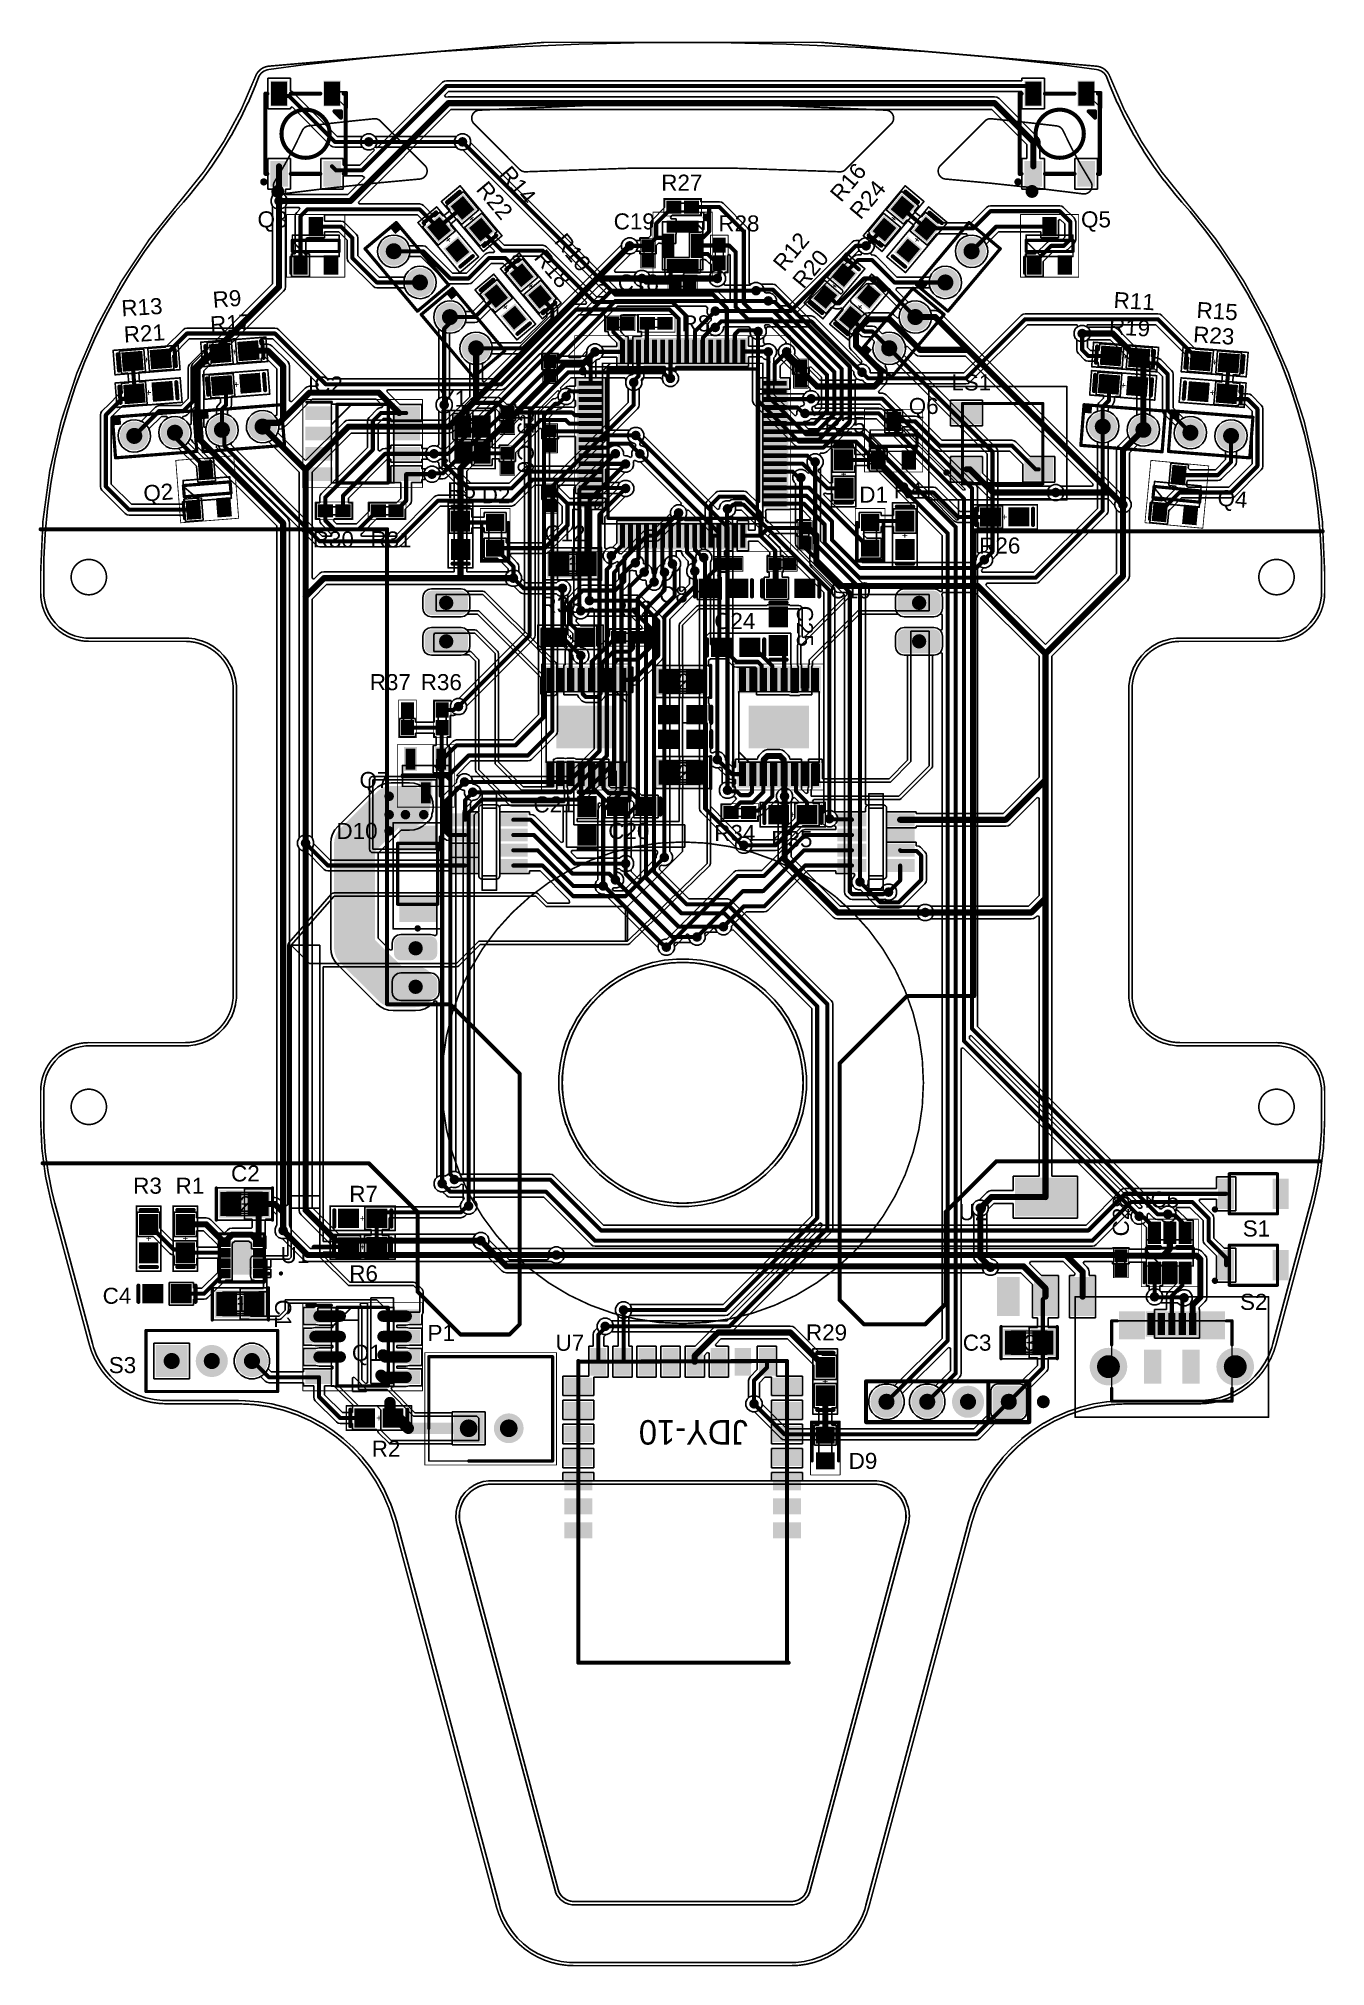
# Model space of a CAD drawing. Header units: millimetres. Extents: x -1.58 to 1.58, y -1.38 to 3.35.
import ezdxf

# ---------------------------------------------------------------- set-up
doc = ezdxf.new("R2010")
doc.units = ezdxf.units.MM
doc.header["$MEASUREMENT"] = 0
for name, color, linetype in [('BottomLayer', 5, 'Continuous'), ('BottomSolder', 6, 'Continuous'), ('Mechanical1', 6, 'Continuous'), ('Mechanical13', 56, 'Continuous'), ('Mechanical15', 56, 'Continuous'), ('Mechanical20', 56, 'Continuous'), ('Mechanical29', 56, 'Continuous'), ('Mechanical3', 76, 'Continuous'), ('MultiLayer', 9, 'Continuous'), ('PadHoleLayer', 156, 'Continuous'), ('TopLayer', 1, 'Continuous'), ('TopOverlay', 2, 'Continuous'), ('TopPaste', 8, 'Continuous'), ('TopSolder', 216, 'Continuous'), ('ViaHoleLayer', 16, 'Continuous')]:
    doc.layers.add(name, color=color, linetype=linetype)
doc.styles.add('Arial', font='arial.ttf', dxfattribs={"height": 0.2})

msp = doc.modelspace()

# ---------------------------------------------------------------- texts
at = {"layer": 'TopOverlay', "style": 'Arial'}
for s, rotation, p in [('R14', 310, (-0.4517, 3.015)), ('R16', 50, (0.3885, 2.9447)), ('R22', 310, (-0.5088, 2.9775)), ('R24', 50, (0.4363, 2.9022)), ('R10', 310, (-0.3167, 2.85)), ('R12', 50, (0.2485, 2.7747)), ('R18', 310, (-0.3667, 2.81)), ('R20', 50, (0.2963, 2.7322)), ('R13', 3.5, (-1.3756, 2.6671)), ('R9', 4.5, (-1.1512, 2.6878)), ('R11', 356.5, (1.0562, 2.688)), ('R15', 356.5, (1.2597, 2.6634)), ('R17', 3.5, (-1.1579, 2.6274)), ('R19', 356.5, (1.0447, 2.6234)), ('R21', 3.5, (-1.3696, 2.6026)), ('R23', 356.5, (1.2514, 2.6036)), ('C5', 270, (-0.4047, 2.4478)), ('C6', 270, (-0.4047, 2.3528)), ('Q2', 4.5, (-1.3212, 2.2128)), ('Q4', 355.5, (1.3108, 2.203)), ('C25', 270, (0.2803, 1.9575)), ('C28', 90, (1.0947, 0.4106)), ('C1', 270, (-0.9997, 0.2562))]:
    msp.add_text(s, height=0.03937, rotation=rotation, dxfattribs=at).set_placement(p)
for s, p in [('R27', (-0.0525, 2.9753)), ('Q3', (-1.0428, 2.8853)), ('C19', (-0.1692, 2.8803)), ('R28', (0.0875, 2.8753)), ('Q5', (0.9772, 2.8853)), ('C18', (-0.1592, 2.7303)), ('R8', (-0.0028, 2.6303)), ('IC2', (-0.9192, 2.4803)), ('LS1', (0.6591, 2.4853)), ('Y1', (-0.5962, 2.4453)), ('Q6', (0.5546, 2.4276)), ('R25', (0.348, 2.3808)), ('R5', (-0.5774, 2.2208)), ('D2', (-0.4928, 2.2088)), ('D1', (0.4333, 2.2103)), ('R4', (0.5176, 2.2208)), ('R30', (-0.9075, 2.1003)), ('R31', (-0.7659, 2.1003)), ('C12', (-0.3392, 2.1153)), ('R26', (0.7275, 2.0853)), ('C8', (-0.0578, 1.9653)), ('C10', (0.3608, 1.9753)), ('R33', (-0.3488, 1.9401)), ('R32', (-0.1748, 1.9301)), ('C24', (0.0775, 1.9003)), ('R37', (-0.7675, 1.7503)), ('R36', (-0.6425, 1.7503)), ('Q7', (-0.7928, 1.5103)), ('C21', (-0.3659, 1.4503)), ('D10', (-0.8492, 1.3853)), ('C20', (-0.1825, 1.3853)), ('R34', (0.0775, 1.3803)), ('R35', (0.2175, 1.3653)), ('C2', (-1.1078, 0.5453)), ('R3', (-1.3478, 0.5153)), ('R1', (-1.2438, 0.5151)), ('R7', (-0.8178, 0.4953)), ('IC5', (1.1322, 0.4811)), ('U2', (0.6772, 0.4503)), ('S1', (1.3738, 0.4103)), ('U1', (-0.9862, 0.3453)), ('R6', (-0.8178, 0.3003)), ('C4', (-1.4228, 0.2453)), ('S2', (1.3672, 0.2303)), ('P1', (-0.6258, 0.1541)), ('R29', (0.3025, 0.1553)), ('Q1', (-0.8112, 0.1053)), ('U7', (-0.3119, 0.13)), ('C3', (0.6872, 0.1303)), ('S3', (-1.4078, 0.0753)), ('R2', (-0.7628, -0.1297)), ('D9', (0.4072, -0.1597))]:
    msp.add_text(s, height=0.03937, dxfattribs=at).set_placement(p)

# ---------------------------------------------------------------- blocks, each defined once
blk = doc.blocks.new('PMEG3050EP115_1')
at = {"layer": 'TopLayer'}
for points in [[(-0.1142, -0.0413), (-0.1142, 0.0413), (-0.0591, 0.0413), (-0.0591, -0.0413)], [(0.0591, -0.0413), (0.0591, 0.0413), (0.1142, 0.0413), (0.1142, -0.0413)]]:
    blk.add_hatch(color=1, dxfattribs=at).paths.add_polyline_path(points)
at = {"layer": 'TopPaste'}
for points in [[(-0.1142, -0.0413), (-0.1142, 0.0413), (-0.0591, 0.0413), (-0.0591, -0.0413)], [(0.0591, -0.0413), (0.0591, 0.0413), (0.1142, 0.0413), (0.1142, -0.0413)]]:
    blk.add_hatch(color=8, dxfattribs=at).paths.add_polyline_path(points)
at = {"layer": 'TopSolder'}
for points in [[(-0.1182, -0.0453), (-0.1182, 0.0453), (-0.0551, 0.0453), (-0.0551, -0.0453)], [(0.0551, -0.0453), (0.0551, 0.0453), (0.1182, 0.0453), (0.1182, -0.0453)]]:
    blk.add_hatch(color=216, dxfattribs=at).paths.add_polyline_path(points)
at = {"layer": 'Mechanical13', "const_width": 0.00787}
for points in [[(-0.0748, 0.0492), (0.0748, 0.0492)], [(-0.0748, 0.0492), (-0.0748, -0.0492)], [(0.0748, 0.0492), (0.0748, -0.0492)], [(-0.0748, -0.0492), (0.0748, -0.0492)]]:
    blk.add_lwpolyline(points, dxfattribs=at)
at = {"layer": 'Mechanical13', "const_width": 0.00394}
for points in [[(-0.0768, 0.0492, 1), (-0.0728, 0.0492, 1)], [(-0.0768, 0.0492, 1), (-0.0728, 0.0492, 1)], [(0.0728, 0.0492, 1), (0.0768, 0.0492, 1)], [(0.0728, 0.0492, 1), (0.0768, 0.0492, 1)], [(-0.0768, -0.0492, 1), (-0.0728, -0.0492, 1)], [(-0.0768, -0.0492, 1), (-0.0728, -0.0492, 1)], [(0.0728, -0.0492, 1), (0.0768, -0.0492, 1)], [(0.0728, -0.0492, 1), (0.0768, -0.0492, 1)]]:
    blk.add_lwpolyline(points, format="xyb", close=True, dxfattribs=at)
at = {"layer": 'Mechanical15', "const_width": 0.00394}
for points in [[(-0.135, 0.06), (-0.135, -0.06)], [(-0.135, 0.06), (0.125, 0.06)], [(0.125, 0.06), (0.125, -0.06)], [(-0.135, -0.06), (0.125, -0.06)]]:
    blk.add_lwpolyline(points, dxfattribs=at)
at = {"layer": 'Mechanical15', "const_width": 0.00197}
for points in [[(-0.136, 0.06, 1), (-0.134, 0.06, 1)], [(-0.136, 0.06, 1), (-0.134, 0.06, 1)], [(0.124, 0.06, 1), (0.126, 0.06, 1)], [(0.124, 0.06, 1), (0.126, 0.06, 1)], [(-0.136, -0.06, 1), (-0.134, -0.06, 1)], [(-0.136, -0.06, 1), (-0.134, -0.06, 1)], [(0.124, -0.06, 1), (0.126, -0.06, 1)], [(0.124, -0.06, 1), (0.126, -0.06, 1)]]:
    blk.add_lwpolyline(points, format="xyb", close=True, dxfattribs=at)
at = {"layer": 'TopOverlay', "const_width": 0.00394}
for points in [[(-0.0748, 0.0492), (0.0748, 0.0492)], [(-0.0748, -0.0492), (0.0748, -0.0492)]]:
    blk.add_lwpolyline(points, dxfattribs=at)
at = {"layer": 'TopOverlay'}
for points, const_width in [([(-0.0758, 0.0492, 1), (-0.0738, 0.0492, 1)], 0.00197), ([(0.0738, 0.0492, 1), (0.0758, 0.0492, 1)], 0.00197), ([(-0.1358, 0.0039, 1), (-0.1319, 0.0039, 1)], 0.00394), ([(-0.1358, 0.0039, 1), (-0.1319, 0.0039, 1)], 0.00394), ([(-0.1358, -0.0039, 1), (-0.1319, -0.0039, 1)], 0.00394), ([(-0.1358, -0.0039, 1), (-0.1319, -0.0039, 1)], 0.00394), ([(-0.0758, -0.0492, 1), (-0.0738, -0.0492, 1)], 0.00197), ([(0.0738, -0.0492, 1), (0.0758, -0.0492, 1)], 0.00197)]:
    blk.add_lwpolyline(points, format="xyb", close=True, dxfattribs=dict(at, const_width=const_width))
at = {"layer": 'TopOverlay', "const_width": 0.00787}
for points in [[(-0.1339, -0.0039, -1), (-0.1339, 0.0039)], [(-0.1339, 0.0039, -1), (-0.1339, -0.0039)]]:
    blk.add_lwpolyline(points, format="xyb", dxfattribs=at)
blk = doc.blocks.new('DEALON_SS_12D01_G3_2')
at = {"layer": 'BottomLayer'}
h = blk.add_hatch(color=5, dxfattribs=at)
edge = h.paths.add_edge_path()
edge.add_arc((0, 0.1969), 0.0354, 0, 360)
h = blk.add_hatch(color=5, dxfattribs=at)
edge = h.paths.add_edge_path()
edge.add_arc((0, 0.0984), 0.0354, 0, 360)
blk.add_hatch(color=5, dxfattribs=at).paths.add_polyline_path([(-0.0354, 0.0354), (0.0354, 0.0354), (0.0354, -0.0354), (-0.0354, -0.0354)])
at = {"layer": 'BottomSolder'}
h = blk.add_hatch(color=6, dxfattribs=at)
edge = h.paths.add_edge_path()
edge.add_arc((0, 0.1969), 0.0394, 0, 360)
h = blk.add_hatch(color=6, dxfattribs=at)
edge = h.paths.add_edge_path()
edge.add_arc((0, 0.0984), 0.0394, 0, 360)
blk.add_hatch(color=6, dxfattribs=at).paths.add_polyline_path([(-0.0394, 0.0394), (0.0394, 0.0394), (0.0394, -0.0394), (-0.0394, -0.0394)])
at = {"layer": 'MultiLayer'}
h = blk.add_hatch(color=9, dxfattribs=at)
edge = h.paths.add_edge_path()
edge.add_arc((0, 0.1969), 0.0354, 0, 360)
h = blk.add_hatch(color=9, dxfattribs=at)
edge = h.paths.add_edge_path()
edge.add_arc((0, 0.0984), 0.0354, 0, 360)
blk.add_hatch(color=9, dxfattribs=at).paths.add_polyline_path([(-0.0354, 0.0354), (0.0354, 0.0354), (0.0354, -0.0354), (-0.0354, -0.0354)])
at = {"layer": 'PadHoleLayer'}
h = blk.add_hatch(color=156, dxfattribs=at)
edge = h.paths.add_edge_path()
edge.add_arc((0, 0.1969), 0.0197, 0, 360)
h = blk.add_hatch(color=156, dxfattribs=at)
edge = h.paths.add_edge_path()
edge.add_arc((0, 0.0984), 0.0197, 0, 360)
h = blk.add_hatch(color=156, dxfattribs=at)
edge = h.paths.add_edge_path()
edge.add_arc((0, 0), 0.0197, 0, 360)
at = {"layer": 'TopLayer'}
h = blk.add_hatch(color=1, dxfattribs=at)
edge = h.paths.add_edge_path()
edge.add_arc((0, 0.1969), 0.0354, 0, 360)
h = blk.add_hatch(color=1, dxfattribs=at)
edge = h.paths.add_edge_path()
edge.add_arc((0, 0.0984), 0.0354, 0, 360)
blk.add_hatch(color=1, dxfattribs=at).paths.add_polyline_path([(-0.0354, 0.0354), (0.0354, 0.0354), (0.0354, -0.0354), (-0.0354, -0.0354)])
at = {"layer": 'TopSolder'}
h = blk.add_hatch(color=216, dxfattribs=at)
edge = h.paths.add_edge_path()
edge.add_arc((0, 0.1969), 0.0394, 0, 360)
h = blk.add_hatch(color=216, dxfattribs=at)
edge = h.paths.add_edge_path()
edge.add_arc((0, 0.0984), 0.0394, 0, 360)
blk.add_hatch(color=216, dxfattribs=at).paths.add_polyline_path([(-0.0394, 0.0394), (0.0394, 0.0394), (0.0394, -0.0394), (-0.0394, -0.0394)])
at = {"layer": 'Mechanical13', "const_width": 0.00787}
for points in [[(-0.0748, -0.063), (-0.0748, 0.2598)], [(0.0748, 0.2598), (-0.0748, 0.2598)], [(0.0748, -0.063), (0.0748, 0.2598)], [(0.0748, -0.063), (-0.0748, -0.063)]]:
    blk.add_lwpolyline(points, dxfattribs=at)
at = {"layer": 'Mechanical13', "const_width": 0.00394}
for points in [[(-0.0768, 0.2598, 1), (-0.0728, 0.2598, 1)], [(-0.0768, 0.2598, 1), (-0.0728, 0.2598, 1)], [(0.0728, 0.2598, 1), (0.0768, 0.2598, 1)], [(0.0728, 0.2598, 1), (0.0768, 0.2598, 1)], [(-0.0768, -0.063, 1), (-0.0728, -0.063, 1)], [(-0.0768, -0.063, 1), (-0.0728, -0.063, 1)], [(0.0728, -0.063, 1), (0.0768, -0.063, 1)], [(0.0728, -0.063, 1), (0.0768, -0.063, 1)]]:
    blk.add_lwpolyline(points, format="xyb", close=True, dxfattribs=at)
at = {"layer": 'TopOverlay', "const_width": 0.00787}
for points in [[(-0.0748, -0.063), (-0.0748, 0.2598)], [(0.0748, 0.2598), (-0.0748, 0.2598)], [(0.0748, -0.063), (0.0748, 0.2598)], [(0.0748, -0.063), (-0.0748, -0.063)]]:
    blk.add_lwpolyline(points, dxfattribs=at)
at = {"layer": 'TopOverlay', "const_width": 0.00394}
for points in [[(-0.0768, 0.2598, 1), (-0.0728, 0.2598, 1)], [(-0.0768, 0.2598, 1), (-0.0728, 0.2598, 1)], [(0.0728, 0.2598, 1), (0.0768, 0.2598, 1)], [(0.0728, 0.2598, 1), (0.0768, 0.2598, 1)], [(-0.0768, -0.063, 1), (-0.0728, -0.063, 1)], [(-0.0768, -0.063, 1), (-0.0728, -0.063, 1)], [(0.0728, -0.063, 1), (0.0768, -0.063, 1)], [(0.0728, -0.063, 1), (0.0768, -0.063, 1)]]:
    blk.add_lwpolyline(points, format="xyb", close=True, dxfattribs=at)
blk = doc.blocks.new('JST_XH_1_2_S________3')
at = {"layer": 'BottomLayer'}
blk.add_hatch(color=5, dxfattribs=at).paths.add_polyline_path([(-0.0325, 0.0325), (0.0325, 0.0325), (0.0325, -0.0325), (-0.0325, -0.0325)])
h = blk.add_hatch(color=5, dxfattribs=at)
edge = h.paths.add_edge_path()
edge.add_arc((0.0984, 0), 0.0325, 0, 360)
at = {"layer": 'BottomSolder'}
blk.add_hatch(color=6, dxfattribs=at).paths.add_polyline_path([(-0.0365, 0.0365), (0.0365, 0.0365), (0.0365, -0.0365), (-0.0365, -0.0365)])
h = blk.add_hatch(color=6, dxfattribs=at)
edge = h.paths.add_edge_path()
edge.add_arc((0.0984, 0), 0.0365, 0, 360)
at = {"layer": 'MultiLayer'}
blk.add_hatch(color=9, dxfattribs=at).paths.add_polyline_path([(-0.0325, 0.0325), (0.0325, 0.0325), (0.0325, -0.0325), (-0.0325, -0.0325)])
h = blk.add_hatch(color=9, dxfattribs=at)
edge = h.paths.add_edge_path()
edge.add_arc((0.0984, 0), 0.0325, 0, 360)
at = {"layer": 'PadHoleLayer'}
h = blk.add_hatch(color=156, dxfattribs=at)
edge = h.paths.add_edge_path()
edge.add_arc((0, 0), 0.0217, 0, 360)
h = blk.add_hatch(color=156, dxfattribs=at)
edge = h.paths.add_edge_path()
edge.add_arc((0.0984, 0), 0.0217, 0, 360)
at = {"layer": 'TopLayer'}
blk.add_hatch(color=1, dxfattribs=at).paths.add_polyline_path([(-0.0325, 0.0325), (0.0325, 0.0325), (0.0325, -0.0325), (-0.0325, -0.0325)])
h = blk.add_hatch(color=1, dxfattribs=at)
edge = h.paths.add_edge_path()
edge.add_arc((0.0984, 0), 0.0325, 0, 360)
at = {"layer": 'TopSolder'}
blk.add_hatch(color=216, dxfattribs=at).paths.add_polyline_path([(-0.0365, 0.0365), (0.0365, 0.0365), (0.0365, -0.0365), (-0.0365, -0.0365)])
h = blk.add_hatch(color=216, dxfattribs=at)
edge = h.paths.add_edge_path()
edge.add_arc((0.0984, 0), 0.0365, 0, 360)
at = {"layer": 'Mechanical13', "const_width": 0.00394}
for points in [[(-0.0976, 0.1756), (0.2059, 0.1756)], [(-0.0976, -0.0803), (-0.0976, 0.1756)], [(0.2059, -0.0803), (0.2059, 0.1756)], [(-0.0976, -0.0803), (0.2059, -0.0803)]]:
    blk.add_lwpolyline(points, dxfattribs=at)
at = {"layer": 'Mechanical13', "const_width": 0.00197}
for points in [[(-0.0986, 0.1756, 1), (-0.0967, 0.1756, 1)], [(-0.0986, 0.1756, 1), (-0.0967, 0.1756, 1)], [(0.2049, 0.1756, 1), (0.2069, 0.1756, 1)], [(0.2049, 0.1756, 1), (0.2069, 0.1756, 1)], [(-0.0986, -0.0803, 1), (-0.0967, -0.0803, 1)], [(-0.0986, -0.0803, 1), (-0.0967, -0.0803, 1)], [(0.2049, -0.0803, 1), (0.2069, -0.0803, 1)], [(0.2049, -0.0803, 1), (0.2069, -0.0803, 1)]]:
    blk.add_lwpolyline(points, format="xyb", close=True, dxfattribs=at)
at = {"layer": 'Mechanical15', "const_width": 0.00197}
for points in [[(-0.1075, 0.1854), (0.2157, 0.1854)], [(-0.1075, -0.0902), (-0.1075, 0.1854)], [(0.2157, -0.0902), (0.2157, 0.1854)], [(-0.1075, -0.0902), (0.2157, -0.0902)]]:
    blk.add_lwpolyline(points, dxfattribs=at)
at = {"layer": 'Mechanical15', "const_width": 0.000984}
for points in [[(-0.108, 0.1854, 1), (-0.107, 0.1854, 1)], [(-0.108, 0.1854, 1), (-0.107, 0.1854, 1)], [(0.2153, 0.1854, 1), (0.2162, 0.1854, 1)], [(0.2153, 0.1854, 1), (0.2162, 0.1854, 1)], [(-0.108, -0.0902, 1), (-0.107, -0.0902, 1)], [(-0.108, -0.0902, 1), (-0.107, -0.0902, 1)], [(0.2153, -0.0902, 1), (0.2162, -0.0902, 1)], [(0.2153, -0.0902, 1), (0.2162, -0.0902, 1)]]:
    blk.add_lwpolyline(points, format="xyb", close=True, dxfattribs=at)
at = {"layer": 'TopOverlay', "const_width": 0.00787}
for points in [[(-0.0976, 0), (-0.0976, 0.1756)], [(-0.0976, 0.1756), (0.2059, 0.1756)], [(0.2059, -0.0803), (0.2059, 0.1756)], [(0, -0.0803), (0.2059, -0.0803)]]:
    blk.add_lwpolyline(points, dxfattribs=at)
at = {"layer": 'TopOverlay', "const_width": 0.00394}
for points in [[(-0.0996, 0.1756, 1), (-0.0957, 0.1756, 1)], [(-0.0996, 0.1756, 1), (-0.0957, 0.1756, 1)], [(0.2039, 0.1756, 1), (0.2079, 0.1756, 1)], [(0.2039, 0.1756, 1), (0.2079, 0.1756, 1)], [(-0.0996, 0, 1), (-0.0957, 0, 1)], [(-0.002, -0.0803, 1), (0.002, -0.0803, 1)], [(0.2039, -0.0803, 1), (0.2079, -0.0803, 1)], [(0.2039, -0.0803, 1), (0.2079, -0.0803, 1)]]:
    blk.add_lwpolyline(points, format="xyb", close=True, dxfattribs=at)
blk = doc.blocks.new('LED_0603_4')
at = {"layer": 'TopLayer'}
for points in [[(-0.0482, -0.0187), (-0.0482, 0.0187), (-0.0148, 0.0187), (-0.0148, -0.0187)], [(0.0148, -0.0187), (0.0148, 0.0187), (0.0482, 0.0187), (0.0482, -0.0187)]]:
    blk.add_hatch(color=1, dxfattribs=at).paths.add_polyline_path(points)
at = {"layer": 'TopPaste'}
for points in [[(-0.0482, -0.0187), (-0.0482, 0.0187), (-0.0148, 0.0187), (-0.0148, -0.0187)], [(0.0148, -0.0187), (0.0148, 0.0187), (0.0482, 0.0187), (0.0482, -0.0187)]]:
    blk.add_hatch(color=8, dxfattribs=at).paths.add_polyline_path(points)
at = {"layer": 'TopSolder'}
for points in [[(-0.0522, -0.0227), (-0.0522, 0.0227), (-0.0108, 0.0227), (-0.0108, -0.0227)], [(0.0108, -0.0227), (0.0108, 0.0227), (0.0522, 0.0227), (0.0522, -0.0227)]]:
    blk.add_hatch(color=216, dxfattribs=at).paths.add_polyline_path(points)
at = {"layer": 'Mechanical13', "const_width": 0.00394}
for points in [[(-0.0315, 0.0157), (0.0315, 0.0157)], [(-0.0315, 0.0157), (-0.0315, -0.0157)], [(-0.021, 0.0157), (-0.0315, 0.0052)], [(0.0315, 0.0157), (0.0315, -0.0157)], [(-0.0315, -0.0157), (0.0315, -0.0157)]]:
    blk.add_lwpolyline(points, dxfattribs=at)
at = {"layer": 'Mechanical13', "const_width": 0.00197}
for points in [[(-0.0325, 0.0157, 1), (-0.0305, 0.0157, 1)], [(-0.0325, 0.0157, 1), (-0.0305, 0.0157, 1)], [(-0.0325, 0.0052, 1), (-0.0305, 0.0052, 1)], [(-0.022, 0.0157, 1), (-0.02, 0.0157, 1)], [(0.0305, 0.0157, 1), (0.0325, 0.0157, 1)], [(0.0305, 0.0157, 1), (0.0325, 0.0157, 1)], [(-0.0325, -0.0157, 1), (-0.0305, -0.0157, 1)], [(-0.0325, -0.0157, 1), (-0.0305, -0.0157, 1)], [(0.0305, -0.0157, 1), (0.0325, -0.0157, 1)], [(0.0305, -0.0157, 1), (0.0325, -0.0157, 1)]]:
    blk.add_lwpolyline(points, format="xyb", close=True, dxfattribs=at)
at = {"layer": 'Mechanical15', "const_width": 0.00197}
for points in [[(-0.0659, 0.0364), (0.0659, 0.0364)], [(-0.0659, 0.0364), (-0.0659, -0.0364)], [(0.0659, 0.0364), (0.0659, -0.0364)], [(-0.0659, -0.0364), (0.0659, -0.0364)]]:
    blk.add_lwpolyline(points, dxfattribs=at)
at = {"layer": 'Mechanical15', "const_width": 0.000984}
for points in [[(-0.0664, 0.0364, 1), (-0.0655, 0.0364, 1)], [(-0.0664, 0.0364, 1), (-0.0655, 0.0364, 1)], [(0.0655, 0.0364, 1), (0.0664, 0.0364, 1)], [(0.0655, 0.0364, 1), (0.0664, 0.0364, 1)], [(-0.0664, -0.0364, 1), (-0.0655, -0.0364, 1)], [(-0.0664, -0.0364, 1), (-0.0655, -0.0364, 1)], [(0.0655, -0.0364, 1), (0.0664, -0.0364, 1)], [(0.0655, -0.0364, 1), (0.0664, -0.0364, 1)]]:
    blk.add_lwpolyline(points, format="xyb", close=True, dxfattribs=at)
at = {"layer": 'TopOverlay', "const_width": 0.00787}
for points in [[(-0.062, 0.0325), (0.0315, 0.0325)], [(-0.062, 0.0325), (-0.062, -0.0325)], [(-0.062, -0.0325), (0.0315, -0.0325)]]:
    blk.add_lwpolyline(points, dxfattribs=at)
at = {"layer": 'TopOverlay', "const_width": 0.00394}
for points in [[(-0.064, 0.0325, 1), (-0.06, 0.0325, 1)], [(-0.064, 0.0325, 1), (-0.06, 0.0325, 1)], [(0.0295, 0.0325, 1), (0.0335, 0.0325, 1)], [(-0.064, -0.0325, 1), (-0.06, -0.0325, 1)], [(-0.064, -0.0325, 1), (-0.06, -0.0325, 1)], [(0.0295, -0.0325, 1), (0.0335, -0.0325, 1)]]:
    blk.add_lwpolyline(points, format="xyb", close=True, dxfattribs=at)
blk = doc.blocks.new('LED_0603_5')
at = {"layer": 'TopLayer'}
for points in [[(-0.0482, -0.0187), (-0.0482, 0.0187), (-0.0148, 0.0187), (-0.0148, -0.0187)], [(0.0148, -0.0187), (0.0148, 0.0187), (0.0482, 0.0187), (0.0482, -0.0187)]]:
    blk.add_hatch(color=1, dxfattribs=at).paths.add_polyline_path(points)
at = {"layer": 'TopPaste'}
for points in [[(-0.0482, -0.0187), (-0.0482, 0.0187), (-0.0148, 0.0187), (-0.0148, -0.0187)], [(0.0148, -0.0187), (0.0148, 0.0187), (0.0482, 0.0187), (0.0482, -0.0187)]]:
    blk.add_hatch(color=8, dxfattribs=at).paths.add_polyline_path(points)
at = {"layer": 'TopSolder'}
for points in [[(-0.0522, -0.0227), (-0.0522, 0.0227), (-0.0108, 0.0227), (-0.0108, -0.0227)], [(0.0108, -0.0227), (0.0108, 0.0227), (0.0522, 0.0227), (0.0522, -0.0227)]]:
    blk.add_hatch(color=216, dxfattribs=at).paths.add_polyline_path(points)
at = {"layer": 'Mechanical13', "const_width": 0.00394}
for points in [[(-0.0315, 0.0157), (0.0315, 0.0157)], [(-0.0315, 0.0157), (-0.0315, -0.0157)], [(-0.021, 0.0157), (-0.0315, 0.0052)], [(0.0315, 0.0157), (0.0315, -0.0157)], [(-0.0315, -0.0157), (0.0315, -0.0157)]]:
    blk.add_lwpolyline(points, dxfattribs=at)
at = {"layer": 'Mechanical13', "const_width": 0.00197}
for points in [[(-0.0325, 0.0157, 1), (-0.0305, 0.0157, 1)], [(-0.0325, 0.0157, 1), (-0.0305, 0.0157, 1)], [(-0.0325, 0.0052, 1), (-0.0305, 0.0052, 1)], [(-0.022, 0.0157, 1), (-0.02, 0.0157, 1)], [(0.0305, 0.0157, 1), (0.0325, 0.0157, 1)], [(0.0305, 0.0157, 1), (0.0325, 0.0157, 1)], [(-0.0325, -0.0157, 1), (-0.0305, -0.0157, 1)], [(-0.0325, -0.0157, 1), (-0.0305, -0.0157, 1)], [(0.0305, -0.0157, 1), (0.0325, -0.0157, 1)], [(0.0305, -0.0157, 1), (0.0325, -0.0157, 1)]]:
    blk.add_lwpolyline(points, format="xyb", close=True, dxfattribs=at)
at = {"layer": 'Mechanical15', "const_width": 0.00197}
for points in [[(-0.0659, 0.0364), (0.0659, 0.0364)], [(-0.0659, 0.0364), (-0.0659, -0.0364)], [(0.0659, 0.0364), (0.0659, -0.0364)], [(-0.0659, -0.0364), (0.0659, -0.0364)]]:
    blk.add_lwpolyline(points, dxfattribs=at)
at = {"layer": 'Mechanical15', "const_width": 0.000984}
for points in [[(-0.0664, 0.0364, 1), (-0.0655, 0.0364, 1)], [(-0.0664, 0.0364, 1), (-0.0655, 0.0364, 1)], [(0.0655, 0.0364, 1), (0.0664, 0.0364, 1)], [(0.0655, 0.0364, 1), (0.0664, 0.0364, 1)], [(-0.0664, -0.0364, 1), (-0.0655, -0.0364, 1)], [(-0.0664, -0.0364, 1), (-0.0655, -0.0364, 1)], [(0.0655, -0.0364, 1), (0.0664, -0.0364, 1)], [(0.0655, -0.0364, 1), (0.0664, -0.0364, 1)]]:
    blk.add_lwpolyline(points, format="xyb", close=True, dxfattribs=at)
at = {"layer": 'TopOverlay', "const_width": 0.00787}
for points in [[(-0.062, 0.0325), (0.0315, 0.0325)], [(-0.062, 0.0325), (-0.062, -0.0325)], [(-0.062, -0.0325), (0.0315, -0.0325)]]:
    blk.add_lwpolyline(points, dxfattribs=at)
at = {"layer": 'TopOverlay', "const_width": 0.00394}
for points in [[(-0.064, 0.0325, 1), (-0.06, 0.0325, 1)], [(-0.064, 0.0325, 1), (-0.06, 0.0325, 1)], [(0.0295, 0.0325, 1), (0.0335, 0.0325, 1)], [(-0.064, -0.0325, 1), (-0.06, -0.0325, 1)], [(-0.064, -0.0325, 1), (-0.06, -0.0325, 1)], [(0.0295, -0.0325, 1), (0.0335, -0.0325, 1)]]:
    blk.add_lwpolyline(points, format="xyb", close=True, dxfattribs=at)
blk = doc.blocks.new('ENCODER_CONN_6')
at = {"layer": 'TopLayer'}
for points in [[(-0.0906, 0.0492), (-0.0276, 0.0492), (-0.0276, 0.0256), (-0.0906, 0.0256)], [(0.0276, 0.0492), (0.0906, 0.0492), (0.0906, 0.0256), (0.0276, 0.0256)], [(-0.0906, 0.0118), (-0.0276, 0.0118), (-0.0276, -0.0118), (-0.0906, -0.0118)], [(0.0276, 0.0118), (0.0906, 0.0118), (0.0906, -0.0118), (0.0276, -0.0118)], [(-0.0906, -0.0256), (-0.0276, -0.0256), (-0.0276, -0.0492), (-0.0906, -0.0492)], [(0.0276, -0.0256), (0.0906, -0.0256), (0.0906, -0.0492), (0.0276, -0.0492)], [(-0.0906, -0.063), (-0.0276, -0.063), (-0.0276, -0.0866), (-0.0906, -0.0866)], [(0.0276, -0.063), (0.0906, -0.063), (0.0906, -0.0866), (0.0276, -0.0866)]]:
    blk.add_hatch(color=1, dxfattribs=at).paths.add_polyline_path(points)
at = {"layer": 'TopPaste'}
for points in [[(-0.0906, 0.0492), (-0.0276, 0.0492), (-0.0276, 0.0256), (-0.0906, 0.0256)], [(0.0276, 0.0492), (0.0906, 0.0492), (0.0906, 0.0256), (0.0276, 0.0256)], [(-0.0906, 0.0118), (-0.0276, 0.0118), (-0.0276, -0.0118), (-0.0906, -0.0118)], [(0.0276, 0.0118), (0.0906, 0.0118), (0.0906, -0.0118), (0.0276, -0.0118)], [(-0.0906, -0.0256), (-0.0276, -0.0256), (-0.0276, -0.0492), (-0.0906, -0.0492)], [(0.0276, -0.0256), (0.0906, -0.0256), (0.0906, -0.0492), (0.0276, -0.0492)], [(-0.0906, -0.063), (-0.0276, -0.063), (-0.0276, -0.0866), (-0.0906, -0.0866)], [(0.0276, -0.063), (0.0906, -0.063), (0.0906, -0.0866), (0.0276, -0.0866)]]:
    blk.add_hatch(color=8, dxfattribs=at).paths.add_polyline_path(points)
at = {"layer": 'TopSolder'}
for points in [[(-0.0946, 0.0532), (-0.0236, 0.0532), (-0.0236, 0.0216), (-0.0946, 0.0216)], [(0.0236, 0.0532), (0.0946, 0.0532), (0.0946, 0.0216), (0.0236, 0.0216)], [(-0.0946, 0.0158), (-0.0236, 0.0158), (-0.0236, -0.0158), (-0.0946, -0.0158)], [(0.0236, 0.0158), (0.0946, 0.0158), (0.0946, -0.0158), (0.0236, -0.0158)], [(-0.0946, -0.0216), (-0.0236, -0.0216), (-0.0236, -0.0532), (-0.0946, -0.0532)], [(0.0236, -0.0216), (0.0946, -0.0216), (0.0946, -0.0532), (0.0236, -0.0532)], [(-0.0946, -0.059), (-0.0236, -0.059), (-0.0236, -0.0906), (-0.0946, -0.0906)], [(0.0236, -0.059), (0.0946, -0.059), (0.0946, -0.0906), (0.0236, -0.0906)]]:
    blk.add_hatch(color=216, dxfattribs=at).paths.add_polyline_path(points)
blk = doc.blocks.new('ENCODER_CONN_7')
at = {"layer": 'TopLayer'}
for points in [[(-0.0906, 0.0492), (-0.0276, 0.0492), (-0.0276, 0.0256), (-0.0906, 0.0256)], [(0.0276, 0.0492), (0.0906, 0.0492), (0.0906, 0.0256), (0.0276, 0.0256)], [(-0.0906, 0.0118), (-0.0276, 0.0118), (-0.0276, -0.0118), (-0.0906, -0.0118)], [(0.0276, 0.0118), (0.0906, 0.0118), (0.0906, -0.0118), (0.0276, -0.0118)], [(-0.0906, -0.0256), (-0.0276, -0.0256), (-0.0276, -0.0492), (-0.0906, -0.0492)], [(0.0276, -0.0256), (0.0906, -0.0256), (0.0906, -0.0492), (0.0276, -0.0492)], [(-0.0906, -0.063), (-0.0276, -0.063), (-0.0276, -0.0866), (-0.0906, -0.0866)], [(0.0276, -0.063), (0.0906, -0.063), (0.0906, -0.0866), (0.0276, -0.0866)]]:
    blk.add_hatch(color=1, dxfattribs=at).paths.add_polyline_path(points)
at = {"layer": 'TopPaste'}
for points in [[(-0.0906, 0.0492), (-0.0276, 0.0492), (-0.0276, 0.0256), (-0.0906, 0.0256)], [(0.0276, 0.0492), (0.0906, 0.0492), (0.0906, 0.0256), (0.0276, 0.0256)], [(-0.0906, 0.0118), (-0.0276, 0.0118), (-0.0276, -0.0118), (-0.0906, -0.0118)], [(0.0276, 0.0118), (0.0906, 0.0118), (0.0906, -0.0118), (0.0276, -0.0118)], [(-0.0906, -0.0256), (-0.0276, -0.0256), (-0.0276, -0.0492), (-0.0906, -0.0492)], [(0.0276, -0.0256), (0.0906, -0.0256), (0.0906, -0.0492), (0.0276, -0.0492)], [(-0.0906, -0.063), (-0.0276, -0.063), (-0.0276, -0.0866), (-0.0906, -0.0866)], [(0.0276, -0.063), (0.0906, -0.063), (0.0906, -0.0866), (0.0276, -0.0866)]]:
    blk.add_hatch(color=8, dxfattribs=at).paths.add_polyline_path(points)
at = {"layer": 'TopSolder'}
for points in [[(-0.0946, 0.0532), (-0.0236, 0.0532), (-0.0236, 0.0216), (-0.0946, 0.0216)], [(0.0236, 0.0532), (0.0946, 0.0532), (0.0946, 0.0216), (0.0236, 0.0216)], [(-0.0946, 0.0158), (-0.0236, 0.0158), (-0.0236, -0.0158), (-0.0946, -0.0158)], [(0.0236, 0.0158), (0.0946, 0.0158), (0.0946, -0.0158), (0.0236, -0.0158)], [(-0.0946, -0.0216), (-0.0236, -0.0216), (-0.0236, -0.0532), (-0.0946, -0.0532)], [(0.0236, -0.0216), (0.0946, -0.0216), (0.0946, -0.0532), (0.0236, -0.0532)], [(-0.0946, -0.059), (-0.0236, -0.059), (-0.0236, -0.0906), (-0.0946, -0.0906)], [(0.0236, -0.059), (0.0946, -0.059), (0.0946, -0.0906), (0.0236, -0.0906)]]:
    blk.add_hatch(color=216, dxfattribs=at).paths.add_polyline_path(points)
blk = doc.blocks.new('MOTOR_CONNECTOR_8')
at = {"layer": 'BottomLayer'}
h = blk.add_hatch(color=5, dxfattribs=at)
edge = h.paths.add_edge_path()
edge.add_arc((-0.06, 0.0364), 0.0128, 90, 180)
edge.add_line((-0.0728, 0.0364), (-0.0728, -0.0364))
edge.add_arc((-0.06, -0.0364), 0.0128, 180, 270)
edge.add_line((-0.06, -0.0492), (-0.0344, -0.0492))
edge.add_arc((-0.0344, -0.0364), 0.0128, 270, 360)
edge.add_line((-0.0217, -0.0364), (-0.0217, 0.0364))
edge.add_arc((-0.0344, 0.0364), 0.0128, 0, 90)
edge.add_line((-0.0344, 0.0492), (-0.06, 0.0492))
h = blk.add_hatch(color=5, dxfattribs=at)
edge = h.paths.add_edge_path()
edge.add_arc((0.0344, 0.0364), 0.0128, 90, 180)
edge.add_line((0.0217, 0.0364), (0.0217, -0.0364))
edge.add_arc((0.0344, -0.0364), 0.0128, 180, 270)
edge.add_line((0.0344, -0.0492), (0.06, -0.0492))
edge.add_arc((0.06, -0.0364), 0.0128, 270, 360)
edge.add_line((0.0728, -0.0364), (0.0728, 0.0364))
edge.add_arc((0.06, 0.0364), 0.0128, 0, 90)
edge.add_line((0.06, 0.0492), (0.0344, 0.0492))
at = {"layer": 'BottomSolder'}
h = blk.add_hatch(color=6, dxfattribs=at)
edge = h.paths.add_edge_path()
edge.add_arc((-0.06, 0.0364), 0.0168, 90, 180)
edge.add_line((-0.0768, 0.0364), (-0.0768, -0.0364))
edge.add_arc((-0.06, -0.0364), 0.0168, 180, 270)
edge.add_line((-0.06, -0.0532), (-0.0344, -0.0532))
edge.add_arc((-0.0344, -0.0364), 0.0168, 270, 360)
edge.add_line((-0.0177, -0.0364), (-0.0177, 0.0364))
edge.add_arc((-0.0344, 0.0364), 0.0168, 0, 90)
edge.add_line((-0.0344, 0.0532), (-0.06, 0.0532))
h = blk.add_hatch(color=6, dxfattribs=at)
edge = h.paths.add_edge_path()
edge.add_arc((0.0344, 0.0364), 0.0168, 90, 180)
edge.add_line((0.0177, 0.0364), (0.0177, -0.0364))
edge.add_arc((0.0344, -0.0364), 0.0168, 180, 270)
edge.add_line((0.0344, -0.0532), (0.06, -0.0532))
edge.add_arc((0.06, -0.0364), 0.0168, 270, 360)
edge.add_line((0.0768, -0.0364), (0.0768, 0.0364))
edge.add_arc((0.06, 0.0364), 0.0168, 0, 90)
edge.add_line((0.06, 0.0532), (0.0344, 0.0532))
at = {"layer": 'MultiLayer'}
h = blk.add_hatch(color=9, dxfattribs=at)
edge = h.paths.add_edge_path()
edge.add_arc((-0.06, 0.0364), 0.0128, 90, 180)
edge.add_line((-0.0728, 0.0364), (-0.0728, -0.0364))
edge.add_arc((-0.06, -0.0364), 0.0128, 180, 270)
edge.add_line((-0.06, -0.0492), (-0.0344, -0.0492))
edge.add_arc((-0.0344, -0.0364), 0.0128, 270, 360)
edge.add_line((-0.0217, -0.0364), (-0.0217, 0.0364))
edge.add_arc((-0.0344, 0.0364), 0.0128, 0, 90)
edge.add_line((-0.0344, 0.0492), (-0.06, 0.0492))
h = blk.add_hatch(color=9, dxfattribs=at)
edge = h.paths.add_edge_path()
edge.add_arc((0.0344, 0.0364), 0.0128, 90, 180)
edge.add_line((0.0217, 0.0364), (0.0217, -0.0364))
edge.add_arc((0.0344, -0.0364), 0.0128, 180, 270)
edge.add_line((0.0344, -0.0492), (0.06, -0.0492))
edge.add_arc((0.06, -0.0364), 0.0128, 270, 360)
edge.add_line((0.0728, -0.0364), (0.0728, 0.0364))
edge.add_arc((0.06, 0.0364), 0.0128, 0, 90)
edge.add_line((0.06, 0.0492), (0.0344, 0.0492))
at = {"layer": 'PadHoleLayer'}
h = blk.add_hatch(color=156, dxfattribs=at)
edge = h.paths.add_edge_path()
edge.add_arc((-0.0472, 0), 0.0177, 0, 360)
h = blk.add_hatch(color=156, dxfattribs=at)
edge = h.paths.add_edge_path()
edge.add_arc((0.0472, 0), 0.0177, 0, 360)
at = {"layer": 'TopLayer'}
h = blk.add_hatch(color=1, dxfattribs=at)
edge = h.paths.add_edge_path()
edge.add_arc((-0.06, 0.0364), 0.0128, 90, 180)
edge.add_line((-0.0728, 0.0364), (-0.0728, -0.0364))
edge.add_arc((-0.06, -0.0364), 0.0128, 180, 270)
edge.add_line((-0.06, -0.0492), (-0.0344, -0.0492))
edge.add_arc((-0.0344, -0.0364), 0.0128, 270, 360)
edge.add_line((-0.0217, -0.0364), (-0.0217, 0.0364))
edge.add_arc((-0.0344, 0.0364), 0.0128, 0, 90)
edge.add_line((-0.0344, 0.0492), (-0.06, 0.0492))
h = blk.add_hatch(color=1, dxfattribs=at)
edge = h.paths.add_edge_path()
edge.add_arc((0.0344, 0.0364), 0.0128, 90, 180)
edge.add_line((0.0217, 0.0364), (0.0217, -0.0364))
edge.add_arc((0.0344, -0.0364), 0.0128, 180, 270)
edge.add_line((0.0344, -0.0492), (0.06, -0.0492))
edge.add_arc((0.06, -0.0364), 0.0128, 270, 360)
edge.add_line((0.0728, -0.0364), (0.0728, 0.0364))
edge.add_arc((0.06, 0.0364), 0.0128, 0, 90)
edge.add_line((0.06, 0.0492), (0.0344, 0.0492))
at = {"layer": 'TopSolder'}
h = blk.add_hatch(color=216, dxfattribs=at)
edge = h.paths.add_edge_path()
edge.add_arc((-0.06, 0.0364), 0.0168, 90, 180)
edge.add_line((-0.0768, 0.0364), (-0.0768, -0.0364))
edge.add_arc((-0.06, -0.0364), 0.0168, 180, 270)
edge.add_line((-0.06, -0.0532), (-0.0344, -0.0532))
edge.add_arc((-0.0344, -0.0364), 0.0168, 270, 360)
edge.add_line((-0.0177, -0.0364), (-0.0177, 0.0364))
edge.add_arc((-0.0344, 0.0364), 0.0168, 0, 90)
edge.add_line((-0.0344, 0.0532), (-0.06, 0.0532))
h = blk.add_hatch(color=216, dxfattribs=at)
edge = h.paths.add_edge_path()
edge.add_arc((0.0344, 0.0364), 0.0168, 90, 180)
edge.add_line((0.0177, 0.0364), (0.0177, -0.0364))
edge.add_arc((0.0344, -0.0364), 0.0168, 180, 270)
edge.add_line((0.0344, -0.0532), (0.06, -0.0532))
edge.add_arc((0.06, -0.0364), 0.0168, 270, 360)
edge.add_line((0.0768, -0.0364), (0.0768, 0.0364))
edge.add_arc((0.06, 0.0364), 0.0168, 0, 90)
edge.add_line((0.06, 0.0532), (0.0344, 0.0532))
blk = doc.blocks.new('MOTOR_CONNECTOR_9')
at = {"layer": 'BottomLayer'}
h = blk.add_hatch(color=5, dxfattribs=at)
edge = h.paths.add_edge_path()
edge.add_arc((-0.06, 0.0364), 0.0128, 90, 180)
edge.add_line((-0.0728, 0.0364), (-0.0728, -0.0364))
edge.add_arc((-0.06, -0.0364), 0.0128, 180, 270)
edge.add_line((-0.06, -0.0492), (-0.0344, -0.0492))
edge.add_arc((-0.0344, -0.0364), 0.0128, 270, 360)
edge.add_line((-0.0217, -0.0364), (-0.0217, 0.0364))
edge.add_arc((-0.0344, 0.0364), 0.0128, 0, 90)
edge.add_line((-0.0344, 0.0492), (-0.06, 0.0492))
h = blk.add_hatch(color=5, dxfattribs=at)
edge = h.paths.add_edge_path()
edge.add_arc((0.0344, 0.0364), 0.0128, 90, 180)
edge.add_line((0.0217, 0.0364), (0.0217, -0.0364))
edge.add_arc((0.0344, -0.0364), 0.0128, 180, 270)
edge.add_line((0.0344, -0.0492), (0.06, -0.0492))
edge.add_arc((0.06, -0.0364), 0.0128, 270, 360)
edge.add_line((0.0728, -0.0364), (0.0728, 0.0364))
edge.add_arc((0.06, 0.0364), 0.0128, 0, 90)
edge.add_line((0.06, 0.0492), (0.0344, 0.0492))
at = {"layer": 'BottomSolder'}
h = blk.add_hatch(color=6, dxfattribs=at)
edge = h.paths.add_edge_path()
edge.add_arc((-0.06, 0.0364), 0.0168, 90, 180)
edge.add_line((-0.0768, 0.0364), (-0.0768, -0.0364))
edge.add_arc((-0.06, -0.0364), 0.0168, 180, 270)
edge.add_line((-0.06, -0.0532), (-0.0344, -0.0532))
edge.add_arc((-0.0344, -0.0364), 0.0168, 270, 360)
edge.add_line((-0.0177, -0.0364), (-0.0177, 0.0364))
edge.add_arc((-0.0344, 0.0364), 0.0168, 0, 90)
edge.add_line((-0.0344, 0.0532), (-0.06, 0.0532))
h = blk.add_hatch(color=6, dxfattribs=at)
edge = h.paths.add_edge_path()
edge.add_arc((0.0344, 0.0364), 0.0168, 90, 180)
edge.add_line((0.0177, 0.0364), (0.0177, -0.0364))
edge.add_arc((0.0344, -0.0364), 0.0168, 180, 270)
edge.add_line((0.0344, -0.0532), (0.06, -0.0532))
edge.add_arc((0.06, -0.0364), 0.0168, 270, 360)
edge.add_line((0.0768, -0.0364), (0.0768, 0.0364))
edge.add_arc((0.06, 0.0364), 0.0168, 0, 90)
edge.add_line((0.06, 0.0532), (0.0344, 0.0532))
at = {"layer": 'MultiLayer'}
h = blk.add_hatch(color=9, dxfattribs=at)
edge = h.paths.add_edge_path()
edge.add_arc((-0.06, 0.0364), 0.0128, 90, 180)
edge.add_line((-0.0728, 0.0364), (-0.0728, -0.0364))
edge.add_arc((-0.06, -0.0364), 0.0128, 180, 270)
edge.add_line((-0.06, -0.0492), (-0.0344, -0.0492))
edge.add_arc((-0.0344, -0.0364), 0.0128, 270, 360)
edge.add_line((-0.0217, -0.0364), (-0.0217, 0.0364))
edge.add_arc((-0.0344, 0.0364), 0.0128, 0, 90)
edge.add_line((-0.0344, 0.0492), (-0.06, 0.0492))
h = blk.add_hatch(color=9, dxfattribs=at)
edge = h.paths.add_edge_path()
edge.add_arc((0.0344, 0.0364), 0.0128, 90, 180)
edge.add_line((0.0217, 0.0364), (0.0217, -0.0364))
edge.add_arc((0.0344, -0.0364), 0.0128, 180, 270)
edge.add_line((0.0344, -0.0492), (0.06, -0.0492))
edge.add_arc((0.06, -0.0364), 0.0128, 270, 360)
edge.add_line((0.0728, -0.0364), (0.0728, 0.0364))
edge.add_arc((0.06, 0.0364), 0.0128, 0, 90)
edge.add_line((0.06, 0.0492), (0.0344, 0.0492))
at = {"layer": 'PadHoleLayer'}
h = blk.add_hatch(color=156, dxfattribs=at)
edge = h.paths.add_edge_path()
edge.add_arc((-0.0472, 0), 0.0177, 0, 360)
h = blk.add_hatch(color=156, dxfattribs=at)
edge = h.paths.add_edge_path()
edge.add_arc((0.0472, 0), 0.0177, 0, 360)
at = {"layer": 'TopLayer'}
h = blk.add_hatch(color=1, dxfattribs=at)
edge = h.paths.add_edge_path()
edge.add_arc((-0.06, 0.0364), 0.0128, 90, 180)
edge.add_line((-0.0728, 0.0364), (-0.0728, -0.0364))
edge.add_arc((-0.06, -0.0364), 0.0128, 180, 270)
edge.add_line((-0.06, -0.0492), (-0.0344, -0.0492))
edge.add_arc((-0.0344, -0.0364), 0.0128, 270, 360)
edge.add_line((-0.0217, -0.0364), (-0.0217, 0.0364))
edge.add_arc((-0.0344, 0.0364), 0.0128, 0, 90)
edge.add_line((-0.0344, 0.0492), (-0.06, 0.0492))
h = blk.add_hatch(color=1, dxfattribs=at)
edge = h.paths.add_edge_path()
edge.add_arc((0.0344, 0.0364), 0.0128, 90, 180)
edge.add_line((0.0217, 0.0364), (0.0217, -0.0364))
edge.add_arc((0.0344, -0.0364), 0.0128, 180, 270)
edge.add_line((0.0344, -0.0492), (0.06, -0.0492))
edge.add_arc((0.06, -0.0364), 0.0128, 270, 360)
edge.add_line((0.0728, -0.0364), (0.0728, 0.0364))
edge.add_arc((0.06, 0.0364), 0.0128, 0, 90)
edge.add_line((0.06, 0.0492), (0.0344, 0.0492))
at = {"layer": 'TopSolder'}
h = blk.add_hatch(color=216, dxfattribs=at)
edge = h.paths.add_edge_path()
edge.add_arc((-0.06, 0.0364), 0.0168, 90, 180)
edge.add_line((-0.0768, 0.0364), (-0.0768, -0.0364))
edge.add_arc((-0.06, -0.0364), 0.0168, 180, 270)
edge.add_line((-0.06, -0.0532), (-0.0344, -0.0532))
edge.add_arc((-0.0344, -0.0364), 0.0168, 270, 360)
edge.add_line((-0.0177, -0.0364), (-0.0177, 0.0364))
edge.add_arc((-0.0344, 0.0364), 0.0168, 0, 90)
edge.add_line((-0.0344, 0.0532), (-0.06, 0.0532))
h = blk.add_hatch(color=216, dxfattribs=at)
edge = h.paths.add_edge_path()
edge.add_arc((0.0344, 0.0364), 0.0168, 90, 180)
edge.add_line((0.0177, 0.0364), (0.0177, -0.0364))
edge.add_arc((0.0344, -0.0364), 0.0168, 180, 270)
edge.add_line((0.0344, -0.0532), (0.06, -0.0532))
edge.add_arc((0.06, -0.0364), 0.0168, 270, 360)
edge.add_line((0.0768, -0.0364), (0.0768, 0.0364))
edge.add_arc((0.06, 0.0364), 0.0168, 0, 90)
edge.add_line((0.06, 0.0532), (0.0344, 0.0532))
blk = doc.blocks.new('MOTOR_CONNECTOR_10')
at = {"layer": 'BottomLayer'}
h = blk.add_hatch(color=5, dxfattribs=at)
edge = h.paths.add_edge_path()
edge.add_arc((-0.06, 0.0364), 0.0128, 90, 180)
edge.add_line((-0.0728, 0.0364), (-0.0728, -0.0364))
edge.add_arc((-0.06, -0.0364), 0.0128, 180, 270)
edge.add_line((-0.06, -0.0492), (-0.0344, -0.0492))
edge.add_arc((-0.0344, -0.0364), 0.0128, 270, 360)
edge.add_line((-0.0217, -0.0364), (-0.0217, 0.0364))
edge.add_arc((-0.0344, 0.0364), 0.0128, 0, 90)
edge.add_line((-0.0344, 0.0492), (-0.06, 0.0492))
h = blk.add_hatch(color=5, dxfattribs=at)
edge = h.paths.add_edge_path()
edge.add_arc((0.0344, 0.0364), 0.0128, 90, 180)
edge.add_line((0.0217, 0.0364), (0.0217, -0.0364))
edge.add_arc((0.0344, -0.0364), 0.0128, 180, 270)
edge.add_line((0.0344, -0.0492), (0.06, -0.0492))
edge.add_arc((0.06, -0.0364), 0.0128, 270, 360)
edge.add_line((0.0728, -0.0364), (0.0728, 0.0364))
edge.add_arc((0.06, 0.0364), 0.0128, 0, 90)
edge.add_line((0.06, 0.0492), (0.0344, 0.0492))
at = {"layer": 'BottomSolder'}
h = blk.add_hatch(color=6, dxfattribs=at)
edge = h.paths.add_edge_path()
edge.add_arc((-0.06, 0.0364), 0.0168, 90, 180)
edge.add_line((-0.0768, 0.0364), (-0.0768, -0.0364))
edge.add_arc((-0.06, -0.0364), 0.0168, 180, 270)
edge.add_line((-0.06, -0.0532), (-0.0344, -0.0532))
edge.add_arc((-0.0344, -0.0364), 0.0168, 270, 360)
edge.add_line((-0.0177, -0.0364), (-0.0177, 0.0364))
edge.add_arc((-0.0344, 0.0364), 0.0168, 0, 90)
edge.add_line((-0.0344, 0.0532), (-0.06, 0.0532))
h = blk.add_hatch(color=6, dxfattribs=at)
edge = h.paths.add_edge_path()
edge.add_arc((0.0344, 0.0364), 0.0168, 90, 180)
edge.add_line((0.0177, 0.0364), (0.0177, -0.0364))
edge.add_arc((0.0344, -0.0364), 0.0168, 180, 270)
edge.add_line((0.0344, -0.0532), (0.06, -0.0532))
edge.add_arc((0.06, -0.0364), 0.0168, 270, 360)
edge.add_line((0.0768, -0.0364), (0.0768, 0.0364))
edge.add_arc((0.06, 0.0364), 0.0168, 0, 90)
edge.add_line((0.06, 0.0532), (0.0344, 0.0532))
at = {"layer": 'MultiLayer'}
h = blk.add_hatch(color=9, dxfattribs=at)
edge = h.paths.add_edge_path()
edge.add_arc((-0.06, 0.0364), 0.0128, 90, 180)
edge.add_line((-0.0728, 0.0364), (-0.0728, -0.0364))
edge.add_arc((-0.06, -0.0364), 0.0128, 180, 270)
edge.add_line((-0.06, -0.0492), (-0.0344, -0.0492))
edge.add_arc((-0.0344, -0.0364), 0.0128, 270, 360)
edge.add_line((-0.0217, -0.0364), (-0.0217, 0.0364))
edge.add_arc((-0.0344, 0.0364), 0.0128, 0, 90)
edge.add_line((-0.0344, 0.0492), (-0.06, 0.0492))
h = blk.add_hatch(color=9, dxfattribs=at)
edge = h.paths.add_edge_path()
edge.add_arc((0.0344, 0.0364), 0.0128, 90, 180)
edge.add_line((0.0217, 0.0364), (0.0217, -0.0364))
edge.add_arc((0.0344, -0.0364), 0.0128, 180, 270)
edge.add_line((0.0344, -0.0492), (0.06, -0.0492))
edge.add_arc((0.06, -0.0364), 0.0128, 270, 360)
edge.add_line((0.0728, -0.0364), (0.0728, 0.0364))
edge.add_arc((0.06, 0.0364), 0.0128, 0, 90)
edge.add_line((0.06, 0.0492), (0.0344, 0.0492))
at = {"layer": 'PadHoleLayer'}
h = blk.add_hatch(color=156, dxfattribs=at)
edge = h.paths.add_edge_path()
edge.add_arc((-0.0472, 0), 0.0177, 0, 360)
h = blk.add_hatch(color=156, dxfattribs=at)
edge = h.paths.add_edge_path()
edge.add_arc((0.0472, 0), 0.0177, 0, 360)
at = {"layer": 'TopLayer'}
h = blk.add_hatch(color=1, dxfattribs=at)
edge = h.paths.add_edge_path()
edge.add_arc((-0.06, 0.0364), 0.0128, 90, 180)
edge.add_line((-0.0728, 0.0364), (-0.0728, -0.0364))
edge.add_arc((-0.06, -0.0364), 0.0128, 180, 270)
edge.add_line((-0.06, -0.0492), (-0.0344, -0.0492))
edge.add_arc((-0.0344, -0.0364), 0.0128, 270, 360)
edge.add_line((-0.0217, -0.0364), (-0.0217, 0.0364))
edge.add_arc((-0.0344, 0.0364), 0.0128, 0, 90)
edge.add_line((-0.0344, 0.0492), (-0.06, 0.0492))
h = blk.add_hatch(color=1, dxfattribs=at)
edge = h.paths.add_edge_path()
edge.add_arc((0.0344, 0.0364), 0.0128, 90, 180)
edge.add_line((0.0217, 0.0364), (0.0217, -0.0364))
edge.add_arc((0.0344, -0.0364), 0.0128, 180, 270)
edge.add_line((0.0344, -0.0492), (0.06, -0.0492))
edge.add_arc((0.06, -0.0364), 0.0128, 270, 360)
edge.add_line((0.0728, -0.0364), (0.0728, 0.0364))
edge.add_arc((0.06, 0.0364), 0.0128, 0, 90)
edge.add_line((0.06, 0.0492), (0.0344, 0.0492))
at = {"layer": 'TopSolder'}
h = blk.add_hatch(color=216, dxfattribs=at)
edge = h.paths.add_edge_path()
edge.add_arc((-0.06, 0.0364), 0.0168, 90, 180)
edge.add_line((-0.0768, 0.0364), (-0.0768, -0.0364))
edge.add_arc((-0.06, -0.0364), 0.0168, 180, 270)
edge.add_line((-0.06, -0.0532), (-0.0344, -0.0532))
edge.add_arc((-0.0344, -0.0364), 0.0168, 270, 360)
edge.add_line((-0.0177, -0.0364), (-0.0177, 0.0364))
edge.add_arc((-0.0344, 0.0364), 0.0168, 0, 90)
edge.add_line((-0.0344, 0.0532), (-0.06, 0.0532))
h = blk.add_hatch(color=216, dxfattribs=at)
edge = h.paths.add_edge_path()
edge.add_arc((0.0344, 0.0364), 0.0168, 90, 180)
edge.add_line((0.0177, 0.0364), (0.0177, -0.0364))
edge.add_arc((0.0344, -0.0364), 0.0168, 180, 270)
edge.add_line((0.0344, -0.0532), (0.06, -0.0532))
edge.add_arc((0.06, -0.0364), 0.0168, 270, 360)
edge.add_line((0.0768, -0.0364), (0.0768, 0.0364))
edge.add_arc((0.06, 0.0364), 0.0168, 0, 90)
edge.add_line((0.06, 0.0532), (0.0344, 0.0532))
blk = doc.blocks.new('ABM10W240000MHZ8K1ZT3_11')
at = {"layer": 'TopLayer'}
for points in [[(-0.0556, 0.0497), (-0.0084, 0.0497), (-0.0084, 0.0162), (-0.0556, 0.0162)], [(0.0084, 0.0497), (0.0556, 0.0497), (0.0556, 0.0162), (0.0084, 0.0162)], [(-0.0556, 0.0024), (-0.0084, 0.0024), (-0.0084, -0.031), (-0.0556, -0.031)], [(0.0084, 0.0024), (0.0556, 0.0024), (0.0556, -0.031), (0.0084, -0.031)]]:
    blk.add_hatch(color=1, dxfattribs=at).paths.add_polyline_path(points)
at = {"layer": 'TopPaste'}
for points in [[(-0.0556, 0.0497), (-0.0084, 0.0497), (-0.0084, 0.0162), (-0.0556, 0.0162)], [(0.0084, 0.0497), (0.0556, 0.0497), (0.0556, 0.0162), (0.0084, 0.0162)], [(-0.0556, 0.0024), (-0.0084, 0.0024), (-0.0084, -0.031), (-0.0556, -0.031)], [(0.0084, 0.0024), (0.0556, 0.0024), (0.0556, -0.031), (0.0084, -0.031)]]:
    blk.add_hatch(color=8, dxfattribs=at).paths.add_polyline_path(points)
at = {"layer": 'TopSolder'}
for points in [[(-0.0596, 0.0537), (-0.0044, 0.0537), (-0.0044, 0.0122), (-0.0596, 0.0122)], [(0.0044, 0.0537), (0.0596, 0.0537), (0.0596, 0.0122), (0.0044, 0.0122)], [(-0.0596, 0.0064), (-0.0044, 0.0064), (-0.0044, -0.035), (-0.0596, -0.035)], [(0.0044, 0.0064), (0.0596, 0.0064), (0.0596, -0.035), (0.0044, -0.035)]]:
    blk.add_hatch(color=216, dxfattribs=at).paths.add_polyline_path(points)
at = {"layer": 'Mechanical13', "const_width": 0.00787}
for points in [[(0.0492, 0.0487), (-0.0492, 0.0487)], [(-0.0492, -0.03), (-0.0492, 0.0487)], [(0.0492, -0.03), (0.0492, 0.0487)], [(0.0492, -0.03), (-0.0492, -0.03)]]:
    blk.add_lwpolyline(points, dxfattribs=at)
at = {"layer": 'Mechanical13', "const_width": 0.00394}
for points in [[(-0.0512, 0.0487, 1), (-0.0472, 0.0487, 1)], [(-0.0512, 0.0487, 1), (-0.0472, 0.0487, 1)], [(0.0472, 0.0487, 1), (0.0512, 0.0487, 1)], [(0.0472, 0.0487, 1), (0.0512, 0.0487, 1)], [(-0.0512, -0.03, 1), (-0.0472, -0.03, 1)], [(-0.0512, -0.03, 1), (-0.0472, -0.03, 1)], [(0.0472, -0.03, 1), (0.0512, -0.03, 1)], [(0.0472, -0.03, 1), (0.0512, -0.03, 1)]]:
    blk.add_lwpolyline(points, format="xyb", close=True, dxfattribs=at)
at = {"layer": 'Mechanical15', "const_width": 0.00394}
for points in [[(0.0714, 0.0654), (-0.0714, 0.0654)], [(-0.0714, -0.0654), (-0.0714, 0.0654)], [(0.0714, -0.0654), (0.0714, 0.0654)], [(0.0714, -0.0654), (-0.0714, -0.0654)]]:
    blk.add_lwpolyline(points, dxfattribs=at)
at = {"layer": 'Mechanical15', "const_width": 0.00197}
for points in [[(-0.0724, 0.0654, 1), (-0.0704, 0.0654, 1)], [(-0.0724, 0.0654, 1), (-0.0704, 0.0654, 1)], [(0.0704, 0.0654, 1), (0.0724, 0.0654, 1)], [(0.0704, 0.0654, 1), (0.0724, 0.0654, 1)], [(-0.0724, -0.0654, 1), (-0.0704, -0.0654, 1)], [(-0.0724, -0.0654, 1), (-0.0704, -0.0654, 1)], [(0.0704, -0.0654, 1), (0.0724, -0.0654, 1)], [(0.0704, -0.0654, 1), (0.0724, -0.0654, 1)]]:
    blk.add_lwpolyline(points, format="xyb", close=True, dxfattribs=at)
at = {"layer": 'TopOverlay', "const_width": 0.00787}
for points in [[(-0.0354, -0.0458, -1), (-0.0276, -0.0458)], [(-0.0275, -0.0458, -1), (-0.0354, -0.0458)]]:
    blk.add_lwpolyline(points, format="xyb", dxfattribs=at)
at = {"layer": 'TopOverlay', "const_width": 0.00394}
for points in [[(-0.0374, -0.0458, 1), (-0.0335, -0.0458, 1)], [(-0.0374, -0.0458, 1), (-0.0335, -0.0458, 1)], [(-0.0296, -0.0458, 1), (-0.0256, -0.0458, 1)], [(-0.0295, -0.0458, 1), (-0.0256, -0.0458, 1)]]:
    blk.add_lwpolyline(points, format="xyb", close=True, dxfattribs=at)
blk = doc.blocks.new('JDY_10_12')
at = {"layer": 'TopLayer'}
for points in [[(-0.2933, 0.2259), (-0.3248, 0.2259), (-0.3248, 0.2859), (-0.2933, 0.2859)], [(-0.2343, 0.2259), (-0.2657, 0.2259), (-0.2657, 0.2859), (-0.2343, 0.2859)], [(-0.1752, 0.2259), (-0.2067, 0.2259), (-0.2067, 0.2859), (-0.1752, 0.2859)], [(-0.1161, 0.2259), (-0.1476, 0.2259), (-0.1476, 0.2859), (-0.1161, 0.2859)], [(-0.0571, 0.2259), (-0.0886, 0.2259), (-0.0886, 0.2859), (-0.0571, 0.2859)], [(0.002, 0.2259), (-0.0295, 0.2259), (-0.0295, 0.2859), (0.002, 0.2859)], [(0.061, 0.2259), (0.0295, 0.2259), (0.0295, 0.2859), (0.061, 0.2859)], [(-0.3981, 0.1909), (-0.3981, 0.2224), (-0.3381, 0.2224), (-0.3381, 0.1909)], [(-0.3981, 0.1319), (-0.3981, 0.1634), (-0.3381, 0.1634), (-0.3381, 0.1319)], [(-0.3981, 0.0728), (-0.3981, 0.1043), (-0.3381, 0.1043), (-0.3381, 0.0728)], [(-0.3981, 0.0138), (-0.3981, 0.0453), (-0.3381, 0.0453), (-0.3381, 0.0138)], [(-0.3981, -0.0453), (-0.3981, -0.0138), (-0.3381, -0.0138), (-0.3381, -0.0453)], [(-0.3981, -0.1043), (-0.3981, -0.0728), (-0.3381, -0.0728), (-0.3381, -0.1043)], [(-0.3981, -0.1634), (-0.3981, -0.1319), (-0.3381, -0.1319), (-0.3381, -0.1634)], [(-0.3981, -0.2224), (-0.3981, -0.1909), (-0.3381, -0.1909), (-0.3381, -0.2224)], [(-0.2933, -0.2859), (-0.3248, -0.2859), (-0.3248, -0.2259), (-0.2933, -0.2259)], [(-0.2343, -0.2859), (-0.2657, -0.2859), (-0.2657, -0.2259), (-0.2343, -0.2259)], [(-0.1752, -0.2859), (-0.2067, -0.2859), (-0.2067, -0.2259), (-0.1752, -0.2259)], [(-0.1161, -0.2859), (-0.1476, -0.2859), (-0.1476, -0.2259), (-0.1161, -0.2259)], [(-0.0571, -0.2859), (-0.0886, -0.2859), (-0.0886, -0.2259), (-0.0571, -0.2259)], [(0.002, -0.2859), (-0.0295, -0.2859), (-0.0295, -0.2259), (0.002, -0.2259)], [(0.061, -0.2859), (0.0295, -0.2859), (0.0295, -0.2259), (0.061, -0.2259)]]:
    blk.add_hatch(color=1, dxfattribs=at).paths.add_polyline_path(points)
at = {"layer": 'TopPaste'}
for points in [[(-0.2933, 0.2259), (-0.3248, 0.2259), (-0.3248, 0.2859), (-0.2933, 0.2859)], [(-0.2343, 0.2259), (-0.2657, 0.2259), (-0.2657, 0.2859), (-0.2343, 0.2859)], [(-0.1752, 0.2259), (-0.2067, 0.2259), (-0.2067, 0.2859), (-0.1752, 0.2859)], [(-0.1161, 0.2259), (-0.1476, 0.2259), (-0.1476, 0.2859), (-0.1161, 0.2859)], [(-0.0571, 0.2259), (-0.0886, 0.2259), (-0.0886, 0.2859), (-0.0571, 0.2859)], [(0.002, 0.2259), (-0.0295, 0.2259), (-0.0295, 0.2859), (0.002, 0.2859)], [(0.061, 0.2259), (0.0295, 0.2259), (0.0295, 0.2859), (0.061, 0.2859)], [(-0.3981, 0.1909), (-0.3981, 0.2224), (-0.3381, 0.2224), (-0.3381, 0.1909)], [(-0.3981, 0.1319), (-0.3981, 0.1634), (-0.3381, 0.1634), (-0.3381, 0.1319)], [(-0.3981, 0.0728), (-0.3981, 0.1043), (-0.3381, 0.1043), (-0.3381, 0.0728)], [(-0.3981, 0.0138), (-0.3981, 0.0453), (-0.3381, 0.0453), (-0.3381, 0.0138)], [(-0.3981, -0.0453), (-0.3981, -0.0138), (-0.3381, -0.0138), (-0.3381, -0.0453)], [(-0.3981, -0.1043), (-0.3981, -0.0728), (-0.3381, -0.0728), (-0.3381, -0.1043)], [(-0.3981, -0.1634), (-0.3981, -0.1319), (-0.3381, -0.1319), (-0.3381, -0.1634)], [(-0.3981, -0.2224), (-0.3981, -0.1909), (-0.3381, -0.1909), (-0.3381, -0.2224)], [(-0.2933, -0.2859), (-0.3248, -0.2859), (-0.3248, -0.2259), (-0.2933, -0.2259)], [(-0.2343, -0.2859), (-0.2657, -0.2859), (-0.2657, -0.2259), (-0.2343, -0.2259)], [(-0.1752, -0.2859), (-0.2067, -0.2859), (-0.2067, -0.2259), (-0.1752, -0.2259)], [(-0.1161, -0.2859), (-0.1476, -0.2859), (-0.1476, -0.2259), (-0.1161, -0.2259)], [(-0.0571, -0.2859), (-0.0886, -0.2859), (-0.0886, -0.2259), (-0.0571, -0.2259)], [(0.002, -0.2859), (-0.0295, -0.2859), (-0.0295, -0.2259), (0.002, -0.2259)], [(0.061, -0.2859), (0.0295, -0.2859), (0.0295, -0.2259), (0.061, -0.2259)]]:
    blk.add_hatch(color=8, dxfattribs=at).paths.add_polyline_path(points)
at = {"layer": 'TopSolder'}
for points in [[(-0.2893, 0.2219), (-0.3288, 0.2219), (-0.3288, 0.2899), (-0.2893, 0.2899)], [(-0.2303, 0.2219), (-0.2697, 0.2219), (-0.2697, 0.2899), (-0.2303, 0.2899)], [(-0.1712, 0.2219), (-0.2107, 0.2219), (-0.2107, 0.2899), (-0.1712, 0.2899)], [(-0.1121, 0.2219), (-0.1516, 0.2219), (-0.1516, 0.2899), (-0.1121, 0.2899)], [(-0.0531, 0.2219), (-0.0926, 0.2219), (-0.0926, 0.2899), (-0.0531, 0.2899)], [(0.006, 0.2219), (-0.0335, 0.2219), (-0.0335, 0.2899), (0.006, 0.2899)], [(0.065, 0.2219), (0.0255, 0.2219), (0.0255, 0.2899), (0.065, 0.2899)], [(-0.4021, 0.1869), (-0.4021, 0.2264), (-0.3341, 0.2264), (-0.3341, 0.1869)], [(-0.4021, 0.1279), (-0.4021, 0.1674), (-0.3341, 0.1674), (-0.3341, 0.1279)], [(-0.4021, 0.0688), (-0.4021, 0.1083), (-0.3341, 0.1083), (-0.3341, 0.0688)], [(-0.4021, 0.0098), (-0.4021, 0.0493), (-0.3341, 0.0493), (-0.3341, 0.0098)], [(-0.4021, -0.0493), (-0.4021, -0.0098), (-0.3341, -0.0098), (-0.3341, -0.0493)], [(-0.4021, -0.1083), (-0.4021, -0.0688), (-0.3341, -0.0688), (-0.3341, -0.1083)], [(-0.4021, -0.1674), (-0.4021, -0.1279), (-0.3341, -0.1279), (-0.3341, -0.1674)], [(-0.4021, -0.2264), (-0.4021, -0.1869), (-0.3341, -0.1869), (-0.3341, -0.2264)], [(-0.2893, -0.2899), (-0.3288, -0.2899), (-0.3288, -0.2219), (-0.2893, -0.2219)], [(-0.2303, -0.2899), (-0.2697, -0.2899), (-0.2697, -0.2219), (-0.2303, -0.2219)], [(-0.1712, -0.2899), (-0.2107, -0.2899), (-0.2107, -0.2219), (-0.1712, -0.2219)], [(-0.1121, -0.2899), (-0.1516, -0.2899), (-0.1516, -0.2219), (-0.1121, -0.2219)], [(-0.0531, -0.2899), (-0.0926, -0.2899), (-0.0926, -0.2219), (-0.0531, -0.2219)], [(0.006, -0.2899), (-0.0335, -0.2899), (-0.0335, -0.2219), (0.006, -0.2219)], [(0.065, -0.2899), (0.0255, -0.2899), (0.0255, -0.2219), (0.065, -0.2219)]]:
    blk.add_hatch(color=216, dxfattribs=at).paths.add_polyline_path(points)
at = {"layer": 'Mechanical15', "const_width": 0.01}
for points in [[(0.3681, 0.2559), (-0.37, 0.2559)], [(-0.3681, -0.2559), (-0.37, 0.2559)], [(0.37, -0.2518), (0.37, 0.26)], [(0.37, -0.2559), (-0.37, -0.2559)]]:
    blk.add_lwpolyline(points, dxfattribs=at)
at = {"layer": 'Mechanical15', "const_width": 0.005}
for points in [[(-0.3725, 0.2559, 1), (-0.3675, 0.2559, 1)], [(-0.3725, 0.2559, 1), (-0.3675, 0.2559, 1)], [(0.3656, 0.2559, 1), (0.3706, 0.2559, 1)], [(0.3675, 0.26, 1), (0.3725, 0.26, 1)], [(-0.3725, -0.2559, 1), (-0.3675, -0.2559, 1)], [(-0.3706, -0.2559, 1), (-0.3656, -0.2559, 1)], [(0.3675, -0.2518, 1), (0.3725, -0.2518, 1)], [(0.3675, -0.2559, 1), (0.3725, -0.2559, 1)]]:
    blk.add_lwpolyline(points, format="xyb", close=True, dxfattribs=at)
at = {"layer": 'TopOverlay'}
blk.add_text('JDY-10', height=0.06, rotation=-90, dxfattribs=at).set_placement((-0.225, 0.16))
blk = doc.blocks.new('ST_1KL3A_13')
at = {"layer": 'BottomLayer'}
h = blk.add_hatch(color=5, dxfattribs=at)
edge = h.paths.add_edge_path()
edge.add_arc((-0.1, 0), 0.0315, 0, 360)
h = blk.add_hatch(color=5, dxfattribs=at)
edge = h.paths.add_edge_path()
edge.add_arc((0, 0), 0.0315, 0, 360)
at = {"layer": 'BottomSolder'}
h = blk.add_hatch(color=6, dxfattribs=at)
edge = h.paths.add_edge_path()
edge.add_arc((-0.1, 0), 0.0355, 0, 360)
h = blk.add_hatch(color=6, dxfattribs=at)
edge = h.paths.add_edge_path()
edge.add_arc((0, 0), 0.0355, 0, 360)
at = {"layer": 'MultiLayer'}
h = blk.add_hatch(color=9, dxfattribs=at)
edge = h.paths.add_edge_path()
edge.add_arc((-0.1, 0), 0.0315, 0, 360)
h = blk.add_hatch(color=9, dxfattribs=at)
edge = h.paths.add_edge_path()
edge.add_arc((0, 0), 0.0315, 0, 360)
at = {"layer": 'PadHoleLayer'}
h = blk.add_hatch(color=156, dxfattribs=at)
edge = h.paths.add_edge_path()
edge.add_arc((-0.1, 0), 0.0197, 0, 360)
h = blk.add_hatch(color=156, dxfattribs=at)
edge = h.paths.add_edge_path()
edge.add_arc((0, 0), 0.0197, 0, 360)
at = {"layer": 'TopLayer'}
h = blk.add_hatch(color=1, dxfattribs=at)
edge = h.paths.add_edge_path()
edge.add_arc((-0.1, 0), 0.0315, 0, 360)
h = blk.add_hatch(color=1, dxfattribs=at)
edge = h.paths.add_edge_path()
edge.add_arc((0, 0), 0.0315, 0, 360)
at = {"layer": 'TopOverlay'}
blk.add_hatch(color=2, dxfattribs=at).paths.add_polyline_path([(-0.15, 0.03), (-0.13, 0.03), (-0.13, 0.05), (-0.15, 0.05)])
at = {"layer": 'TopSolder'}
h = blk.add_hatch(color=216, dxfattribs=at)
edge = h.paths.add_edge_path()
edge.add_arc((-0.1, 0), 0.0355, 0, 360)
h = blk.add_hatch(color=216, dxfattribs=at)
edge = h.paths.add_edge_path()
edge.add_arc((0, 0), 0.0355, 0, 360)
at = {"layer": 'TopOverlay', "const_width": 0.00787}
for points in [[(-0.15, 0.05), (-0.15, -0.05)], [(-0.15, 0.05), (0.05, 0.05)], [(0.05, 0.05), (0.05, -0.05)], [(-0.15, -0.05), (0.05, -0.05)]]:
    blk.add_lwpolyline(points, dxfattribs=at)
at = {"layer": 'TopOverlay', "const_width": 0.00394}
for points in [[(-0.152, 0.05, 1), (-0.148, 0.05, 1)], [(-0.152, 0.05, 1), (-0.148, 0.05, 1)], [(0.048, 0.05, 1), (0.052, 0.05, 1)], [(0.048, 0.05, 1), (0.052, 0.05, 1)], [(-0.152, -0.05, 1), (-0.148, -0.05, 1)], [(-0.152, -0.05, 1), (-0.148, -0.05, 1)], [(0.048, -0.05, 1), (0.052, -0.05, 1)], [(0.048, -0.05, 1), (0.052, -0.05, 1)]]:
    blk.add_lwpolyline(points, format="xyb", close=True, dxfattribs=at)
blk = doc.blocks.new('ST_1KL3A_14')
at = {"layer": 'BottomLayer'}
h = blk.add_hatch(color=5, dxfattribs=at)
edge = h.paths.add_edge_path()
edge.add_arc((-0.1, 0), 0.0315, 0, 360)
h = blk.add_hatch(color=5, dxfattribs=at)
edge = h.paths.add_edge_path()
edge.add_arc((0, 0), 0.0315, 0, 360)
at = {"layer": 'BottomSolder'}
h = blk.add_hatch(color=6, dxfattribs=at)
edge = h.paths.add_edge_path()
edge.add_arc((-0.1, 0), 0.0355, 0, 360)
h = blk.add_hatch(color=6, dxfattribs=at)
edge = h.paths.add_edge_path()
edge.add_arc((0, 0), 0.0355, 0, 360)
at = {"layer": 'MultiLayer'}
h = blk.add_hatch(color=9, dxfattribs=at)
edge = h.paths.add_edge_path()
edge.add_arc((-0.1, 0), 0.0315, 0, 360)
h = blk.add_hatch(color=9, dxfattribs=at)
edge = h.paths.add_edge_path()
edge.add_arc((0, 0), 0.0315, 0, 360)
at = {"layer": 'PadHoleLayer'}
h = blk.add_hatch(color=156, dxfattribs=at)
edge = h.paths.add_edge_path()
edge.add_arc((-0.1, 0), 0.0197, 0, 360)
h = blk.add_hatch(color=156, dxfattribs=at)
edge = h.paths.add_edge_path()
edge.add_arc((0, 0), 0.0197, 0, 360)
at = {"layer": 'TopLayer'}
h = blk.add_hatch(color=1, dxfattribs=at)
edge = h.paths.add_edge_path()
edge.add_arc((-0.1, 0), 0.0315, 0, 360)
h = blk.add_hatch(color=1, dxfattribs=at)
edge = h.paths.add_edge_path()
edge.add_arc((0, 0), 0.0315, 0, 360)
at = {"layer": 'TopOverlay'}
blk.add_hatch(color=2, dxfattribs=at).paths.add_polyline_path([(-0.15, 0.03), (-0.13, 0.03), (-0.13, 0.05), (-0.15, 0.05)])
at = {"layer": 'TopSolder'}
h = blk.add_hatch(color=216, dxfattribs=at)
edge = h.paths.add_edge_path()
edge.add_arc((-0.1, 0), 0.0355, 0, 360)
h = blk.add_hatch(color=216, dxfattribs=at)
edge = h.paths.add_edge_path()
edge.add_arc((0, 0), 0.0355, 0, 360)
at = {"layer": 'TopOverlay', "const_width": 0.00787}
for points in [[(-0.15, -0.05), (-0.15, 0.05)], [(-0.15, 0.05), (0.05, 0.05)], [(0.05, -0.05), (0.05, 0.05)], [(-0.15, -0.05), (0.05, -0.05)]]:
    blk.add_lwpolyline(points, dxfattribs=at)
at = {"layer": 'TopOverlay', "const_width": 0.00394}
for points in [[(-0.152, 0.05, 1), (-0.148, 0.05, 1)], [(-0.152, 0.05, 1), (-0.148, 0.05, 1)], [(0.048, 0.05, 1), (0.052, 0.05, 1)], [(0.048, 0.05, 1), (0.052, 0.05, 1)], [(-0.152, -0.05, 1), (-0.148, -0.05, 1)], [(-0.152, -0.05, 1), (-0.148, -0.05, 1)], [(0.048, -0.05, 1), (0.052, -0.05, 1)], [(0.048, -0.05, 1), (0.052, -0.05, 1)]]:
    blk.add_lwpolyline(points, format="xyb", close=True, dxfattribs=at)
blk = doc.blocks.new('ST_1KL3A_15')
at = {"layer": 'BottomLayer'}
h = blk.add_hatch(color=5, dxfattribs=at)
edge = h.paths.add_edge_path()
edge.add_arc((-0.1, 0), 0.0315, 0, 360)
h = blk.add_hatch(color=5, dxfattribs=at)
edge = h.paths.add_edge_path()
edge.add_arc((0, 0), 0.0315, 0, 360)
at = {"layer": 'BottomSolder'}
h = blk.add_hatch(color=6, dxfattribs=at)
edge = h.paths.add_edge_path()
edge.add_arc((-0.1, 0), 0.0355, 0, 360)
h = blk.add_hatch(color=6, dxfattribs=at)
edge = h.paths.add_edge_path()
edge.add_arc((0, 0), 0.0355, 0, 360)
at = {"layer": 'MultiLayer'}
h = blk.add_hatch(color=9, dxfattribs=at)
edge = h.paths.add_edge_path()
edge.add_arc((-0.1, 0), 0.0315, 0, 360)
h = blk.add_hatch(color=9, dxfattribs=at)
edge = h.paths.add_edge_path()
edge.add_arc((0, 0), 0.0315, 0, 360)
at = {"layer": 'PadHoleLayer'}
h = blk.add_hatch(color=156, dxfattribs=at)
edge = h.paths.add_edge_path()
edge.add_arc((-0.1, 0), 0.0197, 0, 360)
h = blk.add_hatch(color=156, dxfattribs=at)
edge = h.paths.add_edge_path()
edge.add_arc((0, 0), 0.0197, 0, 360)
at = {"layer": 'TopLayer'}
h = blk.add_hatch(color=1, dxfattribs=at)
edge = h.paths.add_edge_path()
edge.add_arc((-0.1, 0), 0.0315, 0, 360)
h = blk.add_hatch(color=1, dxfattribs=at)
edge = h.paths.add_edge_path()
edge.add_arc((0, 0), 0.0315, 0, 360)
at = {"layer": 'TopOverlay'}
blk.add_hatch(color=2, dxfattribs=at).paths.add_polyline_path([(-0.15, 0.03), (-0.13, 0.03), (-0.13, 0.05), (-0.15, 0.05)])
at = {"layer": 'TopSolder'}
h = blk.add_hatch(color=216, dxfattribs=at)
edge = h.paths.add_edge_path()
edge.add_arc((-0.1, 0), 0.0355, 0, 360)
h = blk.add_hatch(color=216, dxfattribs=at)
edge = h.paths.add_edge_path()
edge.add_arc((0, 0), 0.0355, 0, 360)
at = {"layer": 'TopOverlay', "const_width": 0.00787}
for points in [[(-0.15, 0.05), (0.05, 0.05)], [(-0.15, -0.05), (-0.15, 0.05)], [(0.05, -0.05), (0.05, 0.05)], [(-0.15, -0.05), (0.05, -0.05)]]:
    blk.add_lwpolyline(points, dxfattribs=at)
at = {"layer": 'TopOverlay', "const_width": 0.00394}
for points in [[(-0.152, 0.05, 1), (-0.148, 0.05, 1)], [(-0.152, 0.05, 1), (-0.148, 0.05, 1)], [(0.048, 0.05, 1), (0.052, 0.05, 1)], [(0.048, 0.05, 1), (0.052, 0.05, 1)], [(-0.152, -0.05, 1), (-0.148, -0.05, 1)], [(-0.152, -0.05, 1), (-0.148, -0.05, 1)], [(0.048, -0.05, 1), (0.052, -0.05, 1)], [(0.048, -0.05, 1), (0.052, -0.05, 1)]]:
    blk.add_lwpolyline(points, format="xyb", close=True, dxfattribs=at)
blk = doc.blocks.new('ST_1KL3A_16')
at = {"layer": 'BottomLayer'}
h = blk.add_hatch(color=5, dxfattribs=at)
edge = h.paths.add_edge_path()
edge.add_arc((-0.1, 0), 0.0315, 0, 360)
h = blk.add_hatch(color=5, dxfattribs=at)
edge = h.paths.add_edge_path()
edge.add_arc((0, 0), 0.0315, 0, 360)
at = {"layer": 'BottomSolder'}
h = blk.add_hatch(color=6, dxfattribs=at)
edge = h.paths.add_edge_path()
edge.add_arc((-0.1, 0), 0.0355, 0, 360)
h = blk.add_hatch(color=6, dxfattribs=at)
edge = h.paths.add_edge_path()
edge.add_arc((0, 0), 0.0355, 0, 360)
at = {"layer": 'MultiLayer'}
h = blk.add_hatch(color=9, dxfattribs=at)
edge = h.paths.add_edge_path()
edge.add_arc((-0.1, 0), 0.0315, 0, 360)
h = blk.add_hatch(color=9, dxfattribs=at)
edge = h.paths.add_edge_path()
edge.add_arc((0, 0), 0.0315, 0, 360)
at = {"layer": 'PadHoleLayer'}
h = blk.add_hatch(color=156, dxfattribs=at)
edge = h.paths.add_edge_path()
edge.add_arc((-0.1, 0), 0.0197, 0, 360)
h = blk.add_hatch(color=156, dxfattribs=at)
edge = h.paths.add_edge_path()
edge.add_arc((0, 0), 0.0197, 0, 360)
at = {"layer": 'TopLayer'}
h = blk.add_hatch(color=1, dxfattribs=at)
edge = h.paths.add_edge_path()
edge.add_arc((-0.1, 0), 0.0315, 0, 360)
h = blk.add_hatch(color=1, dxfattribs=at)
edge = h.paths.add_edge_path()
edge.add_arc((0, 0), 0.0315, 0, 360)
at = {"layer": 'TopOverlay'}
blk.add_hatch(color=2, dxfattribs=at).paths.add_polyline_path([(-0.15, 0.03), (-0.13, 0.03), (-0.13, 0.05), (-0.15, 0.05)])
at = {"layer": 'TopSolder'}
h = blk.add_hatch(color=216, dxfattribs=at)
edge = h.paths.add_edge_path()
edge.add_arc((-0.1, 0), 0.0355, 0, 360)
h = blk.add_hatch(color=216, dxfattribs=at)
edge = h.paths.add_edge_path()
edge.add_arc((0, 0), 0.0355, 0, 360)
at = {"layer": 'TopOverlay', "const_width": 0.00787}
for points in [[(-0.15, 0.05), (-0.15, -0.05)], [(-0.15, 0.05), (0.05, 0.05)], [(0.05, 0.05), (0.05, -0.05)], [(-0.15, -0.05), (0.05, -0.05)]]:
    blk.add_lwpolyline(points, dxfattribs=at)
at = {"layer": 'TopOverlay', "const_width": 0.00394}
for points in [[(-0.152, 0.05, 1), (-0.148, 0.05, 1)], [(-0.152, 0.05, 1), (-0.148, 0.05, 1)], [(0.048, 0.05, 1), (0.052, 0.05, 1)], [(0.048, 0.05, 1), (0.052, 0.05, 1)], [(-0.152, -0.05, 1), (-0.148, -0.05, 1)], [(-0.152, -0.05, 1), (-0.148, -0.05, 1)], [(0.048, -0.05, 1), (0.052, -0.05, 1)], [(0.048, -0.05, 1), (0.052, -0.05, 1)]]:
    blk.add_lwpolyline(points, format="xyb", close=True, dxfattribs=at)
blk = doc.blocks.new('SOT223___AMS1117_17')
at = {"layer": 'TopLayer'}
for points in [[(-0.0709, 0.1703), (0.0709, 0.1703), (0.0709, 0.0837), (-0.0709, 0.0837)], [(-0.115, -0.073), (-0.067, -0.073), (-0.067, -0.161), (-0.115, -0.161)], [(-0.024, -0.073), (0.024, -0.073), (0.024, -0.161), (-0.024, -0.161)], [(0.067, -0.073), (0.115, -0.073), (0.115, -0.161), (0.067, -0.161)]]:
    blk.add_hatch(color=1, dxfattribs=at).paths.add_polyline_path(points)
at = {"layer": 'TopPaste'}
for points in [[(-0.0709, 0.1703), (0.0709, 0.1703), (0.0709, 0.0837), (-0.0709, 0.0837)], [(-0.115, -0.073), (-0.067, -0.073), (-0.067, -0.161), (-0.115, -0.161)], [(-0.024, -0.073), (0.024, -0.073), (0.024, -0.161), (-0.024, -0.161)], [(0.067, -0.073), (0.115, -0.073), (0.115, -0.161), (0.067, -0.161)]]:
    blk.add_hatch(color=8, dxfattribs=at).paths.add_polyline_path(points)
at = {"layer": 'TopSolder'}
for points in [[(-0.0749, 0.1743), (0.0749, 0.1743), (0.0749, 0.0797), (-0.0749, 0.0797)], [(-0.119, -0.069), (-0.063, -0.069), (-0.063, -0.165), (-0.119, -0.165)], [(-0.028, -0.069), (0.028, -0.069), (0.028, -0.165), (-0.028, -0.165)], [(0.063, -0.069), (0.119, -0.069), (0.119, -0.165), (0.063, -0.165)]]:
    blk.add_hatch(color=216, dxfattribs=at).paths.add_polyline_path(points)
blk = doc.blocks.new('SIL0008D_18')
at = {"layer": 'TopLayer'}
for points in [[(-0.0512, 0.0463), (-0.0315, 0.0463), (-0.0315, 0.0305), (-0.0512, 0.0305)], [(-0.0512, 0.0207), (-0.0315, 0.0207), (-0.0315, 0.0049), (-0.0512, 0.0049)], [(-0.0217, -0.0374), (-0.0217, 0.0374), (0.0217, 0.0374), (0.0217, -0.0374)], [(0.0315, 0.0463), (0.0512, 0.0463), (0.0512, 0.0305), (0.0315, 0.0305)], [(0.0315, 0.0207), (0.0512, 0.0207), (0.0512, 0.0049), (0.0315, 0.0049)], [(-0.0512, -0.0049), (-0.0315, -0.0049), (-0.0315, -0.0207), (-0.0512, -0.0207)], [(-0.0512, -0.0305), (-0.0315, -0.0305), (-0.0315, -0.0463), (-0.0512, -0.0463)], [(0.0315, -0.0049), (0.0512, -0.0049), (0.0512, -0.0207), (0.0315, -0.0207)], [(0.0315, -0.0305), (0.0512, -0.0305), (0.0512, -0.0463), (0.0315, -0.0463)]]:
    blk.add_hatch(color=1, dxfattribs=at).paths.add_polyline_path(points)
at = {"layer": 'TopPaste'}
for points in [[(-0.0512, 0.0463), (-0.0315, 0.0463), (-0.0315, 0.0305), (-0.0512, 0.0305)], [(-0.0512, 0.0207), (-0.0315, 0.0207), (-0.0315, 0.0049), (-0.0512, 0.0049)], [(-0.0217, -0.0374), (-0.0217, 0.0374), (0.0217, 0.0374), (0.0217, -0.0374)], [(0.0315, 0.0463), (0.0512, 0.0463), (0.0512, 0.0305), (0.0315, 0.0305)], [(0.0315, 0.0207), (0.0512, 0.0207), (0.0512, 0.0049), (0.0315, 0.0049)], [(-0.0512, -0.0049), (-0.0315, -0.0049), (-0.0315, -0.0207), (-0.0512, -0.0207)], [(-0.0512, -0.0305), (-0.0315, -0.0305), (-0.0315, -0.0463), (-0.0512, -0.0463)], [(0.0315, -0.0049), (0.0512, -0.0049), (0.0512, -0.0207), (0.0315, -0.0207)], [(0.0315, -0.0305), (0.0512, -0.0305), (0.0512, -0.0463), (0.0315, -0.0463)]]:
    blk.add_hatch(color=8, dxfattribs=at).paths.add_polyline_path(points)
at = {"layer": 'TopSolder'}
for points in [[(-0.0552, 0.0503), (-0.0275, 0.0503), (-0.0275, 0.0265), (-0.0552, 0.0265)], [(0.0275, 0.0503), (0.0552, 0.0503), (0.0552, 0.0265), (0.0275, 0.0265)], [(-0.0552, 0.0247), (-0.0275, 0.0247), (-0.0275, 0.0009), (-0.0552, 0.0009)], [(-0.0257, -0.0414), (-0.0257, 0.0414), (0.0257, 0.0414), (0.0257, -0.0414)], [(0.0275, 0.0247), (0.0552, 0.0247), (0.0552, 0.0009), (0.0275, 0.0009)], [(-0.0552, -0.0009), (-0.0275, -0.0009), (-0.0275, -0.0247), (-0.0552, -0.0247)], [(-0.0552, -0.0265), (-0.0275, -0.0265), (-0.0275, -0.0503), (-0.0552, -0.0503)], [(0.0275, -0.0009), (0.0552, -0.0009), (0.0552, -0.0247), (0.0275, -0.0247)], [(0.0275, -0.0265), (0.0552, -0.0265), (0.0552, -0.0503), (0.0275, -0.0503)]]:
    blk.add_hatch(color=216, dxfattribs=at).paths.add_polyline_path(points)
at = {"layer": 'Mechanical13', "const_width": 0.00787}
for points in [[(0.0551, 0.0591), (-0.0551, 0.0591)], [(-0.0551, 0.0591), (-0.0551, -0.0591)], [(0.0551, 0.0591), (0.0551, -0.0591)], [(0.0551, -0.0591), (-0.0551, -0.0591)]]:
    blk.add_lwpolyline(points, dxfattribs=at)
at = {"layer": 'Mechanical13', "const_width": 0.00394}
for points in [[(-0.0571, 0.0591, 1), (-0.0531, 0.0591, 1)], [(-0.0571, 0.0591, 1), (-0.0531, 0.0591, 1)], [(0.0531, 0.0591, 1), (0.0571, 0.0591, 1)], [(0.0531, 0.0591, 1), (0.0571, 0.0591, 1)], [(-0.0571, -0.0591, 1), (-0.0531, -0.0591, 1)], [(-0.0571, -0.0591, 1), (-0.0531, -0.0591, 1)], [(0.0531, -0.0591, 1), (0.0571, -0.0591, 1)], [(0.0531, -0.0591, 1), (0.0571, -0.0591, 1)]]:
    blk.add_lwpolyline(points, format="xyb", close=True, dxfattribs=at)
at = {"layer": 'TopOverlay', "const_width": 0.00787}
for points in [[(0.0551, 0.0591), (-0.0551, 0.0591)], [(0.0551, -0.0591), (-0.0551, -0.0591)]]:
    blk.add_lwpolyline(points, dxfattribs=at)
at = {"layer": 'TopOverlay'}
for points, const_width in [([(-0.0571, 0.0591, 1), (-0.0531, 0.0591, 1)], 0.00394), ([(0.0531, 0.0591, 1), (0.0571, 0.0591, 1)], 0.00394), ([(-0.0648, 0.0388, 1), (-0.0669, 0.0388, 1)], 0.00787), ([(-0.0689, 0.0388, 1), (-0.0649, 0.0388, 1)], 0.00394), ([(-0.0667, 0.0388, 1), (-0.0628, 0.0388, 1)], 0.00394), ([(-0.0571, -0.0591, 1), (-0.0531, -0.0591, 1)], 0.00394), ([(0.0531, -0.0591, 1), (0.0571, -0.0591, 1)], 0.00394)]:
    blk.add_lwpolyline(points, format="xyb", close=True, dxfattribs=dict(at, const_width=const_width))
blk = doc.blocks.new('B3U_1000P_19')
at = {"layer": 'TopLayer'}
for points in [[(-0.0827, -0.0335), (-0.0827, 0.0335), (-0.0512, 0.0335), (-0.0512, -0.0335)], [(0.0512, -0.0335), (0.0512, 0.0335), (0.0827, 0.0335), (0.0827, -0.0335)]]:
    blk.add_hatch(color=1, dxfattribs=at).paths.add_polyline_path(points)
at = {"layer": 'TopPaste'}
for points in [[(-0.0827, -0.0335), (-0.0827, 0.0335), (-0.0512, 0.0335), (-0.0512, -0.0335)], [(0.0512, -0.0335), (0.0512, 0.0335), (0.0827, 0.0335), (0.0827, -0.0335)]]:
    blk.add_hatch(color=8, dxfattribs=at).paths.add_polyline_path(points)
at = {"layer": 'TopSolder'}
for points in [[(-0.0867, -0.0375), (-0.0867, 0.0375), (-0.0472, 0.0375), (-0.0472, -0.0375)], [(0.0472, -0.0375), (0.0472, 0.0375), (0.0867, 0.0375), (0.0867, -0.0375)]]:
    blk.add_hatch(color=216, dxfattribs=at).paths.add_polyline_path(points)
at = {"layer": 'Mechanical13', "const_width": 0.00787}
for points in [[(-0.0591, 0.0492), (-0.0591, -0.0492)], [(0.0591, 0.0492), (-0.0591, 0.0492)], [(0.0591, 0.0492), (0.0591, -0.0492)], [(0.0591, -0.0492), (-0.0591, -0.0492)]]:
    blk.add_lwpolyline(points, dxfattribs=at)
at = {"layer": 'Mechanical13', "const_width": 0.00394}
for points in [[(-0.061, 0.0492, 1), (-0.0571, 0.0492, 1)], [(-0.061, 0.0492, 1), (-0.0571, 0.0492, 1)], [(0.0571, 0.0492, 1), (0.061, 0.0492, 1)], [(0.0571, 0.0492, 1), (0.061, 0.0492, 1)], [(-0.061, -0.0492, 1), (-0.0571, -0.0492, 1)], [(-0.061, -0.0492, 1), (-0.0571, -0.0492, 1)], [(0.0571, -0.0492, 1), (0.061, -0.0492, 1)], [(0.0571, -0.0492, 1), (0.061, -0.0492, 1)]]:
    blk.add_lwpolyline(points, format="xyb", close=True, dxfattribs=at)
at = {"layer": 'TopOverlay', "const_width": 0.00787}
for points in [[(0.0591, 0.0492), (-0.0591, 0.0492)], [(0.0591, -0.0492), (-0.0591, -0.0492)]]:
    blk.add_lwpolyline(points, dxfattribs=at)
at = {"layer": 'TopOverlay'}
for points, const_width in [([(-0.061, 0.0492, 1), (-0.0571, 0.0492, 1)], 0.00394), ([(0.0571, 0.0492, 1), (0.061, 0.0492, 1)], 0.00394), ([(0.0982, 0.0382, 1), (0.0904, 0.0382, 1)], 0.00787), ([(0.0884, 0.0382, 1), (0.0923, 0.0382, 1)], 0.00394), ([(0.0963, 0.0382, 1), (0.1002, 0.0382, 1)], 0.00394), ([(-0.061, -0.0492, 1), (-0.0571, -0.0492, 1)], 0.00394), ([(0.0571, -0.0492, 1), (0.061, -0.0492, 1)], 0.00394)]:
    blk.add_lwpolyline(points, format="xyb", close=True, dxfattribs=dict(at, const_width=const_width))
blk = doc.blocks.new('B3U_1000P_20')
at = {"layer": 'TopLayer'}
for points in [[(-0.0827, -0.0335), (-0.0827, 0.0335), (-0.0512, 0.0335), (-0.0512, -0.0335)], [(0.0512, -0.0335), (0.0512, 0.0335), (0.0827, 0.0335), (0.0827, -0.0335)]]:
    blk.add_hatch(color=1, dxfattribs=at).paths.add_polyline_path(points)
at = {"layer": 'TopPaste'}
for points in [[(-0.0827, -0.0335), (-0.0827, 0.0335), (-0.0512, 0.0335), (-0.0512, -0.0335)], [(0.0512, -0.0335), (0.0512, 0.0335), (0.0827, 0.0335), (0.0827, -0.0335)]]:
    blk.add_hatch(color=8, dxfattribs=at).paths.add_polyline_path(points)
at = {"layer": 'TopSolder'}
for points in [[(-0.0867, -0.0375), (-0.0867, 0.0375), (-0.0472, 0.0375), (-0.0472, -0.0375)], [(0.0472, -0.0375), (0.0472, 0.0375), (0.0867, 0.0375), (0.0867, -0.0375)]]:
    blk.add_hatch(color=216, dxfattribs=at).paths.add_polyline_path(points)
at = {"layer": 'Mechanical13', "const_width": 0.00787}
for points in [[(-0.0591, 0.0492), (-0.0591, -0.0492)], [(0.0591, 0.0492), (-0.0591, 0.0492)], [(0.0591, 0.0492), (0.0591, -0.0492)], [(0.0591, -0.0492), (-0.0591, -0.0492)]]:
    blk.add_lwpolyline(points, dxfattribs=at)
at = {"layer": 'Mechanical13', "const_width": 0.00394}
for points in [[(-0.061, 0.0492, 1), (-0.0571, 0.0492, 1)], [(-0.061, 0.0492, 1), (-0.0571, 0.0492, 1)], [(0.0571, 0.0492, 1), (0.061, 0.0492, 1)], [(0.0571, 0.0492, 1), (0.061, 0.0492, 1)], [(-0.061, -0.0492, 1), (-0.0571, -0.0492, 1)], [(-0.061, -0.0492, 1), (-0.0571, -0.0492, 1)], [(0.0571, -0.0492, 1), (0.061, -0.0492, 1)], [(0.0571, -0.0492, 1), (0.061, -0.0492, 1)]]:
    blk.add_lwpolyline(points, format="xyb", close=True, dxfattribs=at)
at = {"layer": 'TopOverlay', "const_width": 0.00787}
for points in [[(0.0591, 0.0492), (-0.0591, 0.0492)], [(0.0591, -0.0492), (-0.0591, -0.0492)]]:
    blk.add_lwpolyline(points, dxfattribs=at)
at = {"layer": 'TopOverlay'}
for points, const_width in [([(-0.061, 0.0492, 1), (-0.0571, 0.0492, 1)], 0.00394), ([(0.0571, 0.0492, 1), (0.061, 0.0492, 1)], 0.00394), ([(0.0982, 0.0382, 1), (0.0904, 0.0382, 1)], 0.00787), ([(0.0884, 0.0382, 1), (0.0923, 0.0382, 1)], 0.00394), ([(0.0963, 0.0382, 1), (0.1002, 0.0382, 1)], 0.00394), ([(-0.061, -0.0492, 1), (-0.0571, -0.0492, 1)], 0.00394), ([(0.0571, -0.0492, 1), (0.061, -0.0492, 1)], 0.00394)]:
    blk.add_lwpolyline(points, format="xyb", close=True, dxfattribs=dict(at, const_width=const_width))
blk = doc.blocks.new('RESISTOR_0402_21')
at = {"layer": 'TopLayer'}
for points in [[(-0.0364, 0.0118), (-0.0069, 0.0118), (-0.0069, -0.0118), (-0.0364, -0.0118)], [(0.0069, 0.0118), (0.0364, 0.0118), (0.0364, -0.0118), (0.0069, -0.0118)]]:
    blk.add_hatch(color=1, dxfattribs=at).paths.add_polyline_path(points)
at = {"layer": 'TopPaste'}
for points in [[(-0.0364, 0.0118), (-0.0069, 0.0118), (-0.0069, -0.0118), (-0.0364, -0.0118)], [(0.0069, 0.0118), (0.0364, 0.0118), (0.0364, -0.0118), (0.0069, -0.0118)]]:
    blk.add_hatch(color=8, dxfattribs=at).paths.add_polyline_path(points)
at = {"layer": 'TopSolder'}
for points in [[(-0.0404, 0.0158), (-0.0029, 0.0158), (-0.0029, -0.0158), (-0.0404, -0.0158)], [(0.0029, 0.0158), (0.0404, 0.0158), (0.0404, -0.0158), (0.0029, -0.0158)]]:
    blk.add_hatch(color=216, dxfattribs=at).paths.add_polyline_path(points)
at = {"layer": 'Mechanical13', "const_width": 0.00394}
for points in [[(0.0197, 0.0098), (-0.0197, 0.0098)], [(-0.0197, -0.0098), (-0.0197, 0.0098)], [(0.0197, -0.0098), (0.0197, 0.0098)], [(0.0197, -0.0098), (-0.0197, -0.0098)]]:
    blk.add_lwpolyline(points, dxfattribs=at)
at = {"layer": 'Mechanical13', "const_width": 0.00197}
for points in [[(-0.0207, 0.0098, 1), (-0.0187, 0.0098, 1)], [(-0.0207, 0.0098, 1), (-0.0187, 0.0098, 1)], [(0.0187, 0.0098, 1), (0.0207, 0.0098, 1)], [(0.0187, 0.0098, 1), (0.0207, 0.0098, 1)], [(-0.0207, -0.0098, 1), (-0.0187, -0.0098, 1)], [(-0.0207, -0.0098, 1), (-0.0187, -0.0098, 1)], [(0.0187, -0.0098, 1), (0.0207, -0.0098, 1)], [(0.0187, -0.0098, 1), (0.0207, -0.0098, 1)]]:
    blk.add_lwpolyline(points, format="xyb", close=True, dxfattribs=at)
at = {"layer": 'Mechanical15', "const_width": 0.00197}
for points in [[(0.0463, 0.0217), (-0.0463, 0.0217)], [(-0.0463, -0.0217), (-0.0463, 0.0217)], [(0.0463, -0.0217), (0.0463, 0.0217)], [(0.0463, -0.0217), (-0.0463, -0.0217)]]:
    blk.add_lwpolyline(points, dxfattribs=at)
at = {"layer": 'Mechanical15', "const_width": 0.000984}
for points in [[(-0.0468, 0.0217, 1), (-0.0458, 0.0217, 1)], [(-0.0468, 0.0217, 1), (-0.0458, 0.0217, 1)], [(0.0458, 0.0217, 1), (0.0468, 0.0217, 1)], [(0.0458, 0.0217, 1), (0.0468, 0.0217, 1)], [(-0.0468, -0.0217, 1), (-0.0458, -0.0217, 1)], [(-0.0468, -0.0217, 1), (-0.0458, -0.0217, 1)], [(0.0458, -0.0217, 1), (0.0468, -0.0217, 1)], [(0.0458, -0.0217, 1), (0.0468, -0.0217, 1)]]:
    blk.add_lwpolyline(points, format="xyb", close=True, dxfattribs=at)
blk = doc.blocks.new('RESISTOR_0402_22')
at = {"layer": 'TopLayer'}
for points in [[(-0.0364, 0.0118), (-0.0069, 0.0118), (-0.0069, -0.0118), (-0.0364, -0.0118)], [(0.0069, 0.0118), (0.0364, 0.0118), (0.0364, -0.0118), (0.0069, -0.0118)]]:
    blk.add_hatch(color=1, dxfattribs=at).paths.add_polyline_path(points)
at = {"layer": 'TopPaste'}
for points in [[(-0.0364, 0.0118), (-0.0069, 0.0118), (-0.0069, -0.0118), (-0.0364, -0.0118)], [(0.0069, 0.0118), (0.0364, 0.0118), (0.0364, -0.0118), (0.0069, -0.0118)]]:
    blk.add_hatch(color=8, dxfattribs=at).paths.add_polyline_path(points)
at = {"layer": 'TopSolder'}
for points in [[(-0.0404, 0.0158), (-0.0029, 0.0158), (-0.0029, -0.0158), (-0.0404, -0.0158)], [(0.0029, 0.0158), (0.0404, 0.0158), (0.0404, -0.0158), (0.0029, -0.0158)]]:
    blk.add_hatch(color=216, dxfattribs=at).paths.add_polyline_path(points)
at = {"layer": 'Mechanical13', "const_width": 0.00394}
for points in [[(0.0197, 0.0098), (-0.0197, 0.0098)], [(-0.0197, -0.0098), (-0.0197, 0.0098)], [(0.0197, -0.0098), (0.0197, 0.0098)], [(0.0197, -0.0098), (-0.0197, -0.0098)]]:
    blk.add_lwpolyline(points, dxfattribs=at)
at = {"layer": 'Mechanical13', "const_width": 0.00197}
for points in [[(-0.0207, 0.0098, 1), (-0.0187, 0.0098, 1)], [(-0.0207, 0.0098, 1), (-0.0187, 0.0098, 1)], [(0.0187, 0.0098, 1), (0.0207, 0.0098, 1)], [(0.0187, 0.0098, 1), (0.0207, 0.0098, 1)], [(-0.0207, -0.0098, 1), (-0.0187, -0.0098, 1)], [(-0.0207, -0.0098, 1), (-0.0187, -0.0098, 1)], [(0.0187, -0.0098, 1), (0.0207, -0.0098, 1)], [(0.0187, -0.0098, 1), (0.0207, -0.0098, 1)]]:
    blk.add_lwpolyline(points, format="xyb", close=True, dxfattribs=at)
at = {"layer": 'Mechanical15', "const_width": 0.00197}
for points in [[(0.0463, 0.0217), (-0.0463, 0.0217)], [(-0.0463, -0.0217), (-0.0463, 0.0217)], [(0.0463, -0.0217), (0.0463, 0.0217)], [(0.0463, -0.0217), (-0.0463, -0.0217)]]:
    blk.add_lwpolyline(points, dxfattribs=at)
at = {"layer": 'Mechanical15', "const_width": 0.000984}
for points in [[(-0.0468, 0.0217, 1), (-0.0458, 0.0217, 1)], [(-0.0468, 0.0217, 1), (-0.0458, 0.0217, 1)], [(0.0458, 0.0217, 1), (0.0468, 0.0217, 1)], [(0.0458, 0.0217, 1), (0.0468, 0.0217, 1)], [(-0.0468, -0.0217, 1), (-0.0458, -0.0217, 1)], [(-0.0468, -0.0217, 1), (-0.0458, -0.0217, 1)], [(0.0458, -0.0217, 1), (0.0468, -0.0217, 1)], [(0.0458, -0.0217, 1), (0.0468, -0.0217, 1)]]:
    blk.add_lwpolyline(points, format="xyb", close=True, dxfattribs=at)
blk = doc.blocks.new('RESISTOR_0603_23')
at = {"layer": 'TopLayer'}
for points in [[(-0.0562, -0.0201), (-0.0562, 0.0193), (-0.0129, 0.0193), (-0.0129, -0.0201)], [(0.0133, -0.0197), (0.0133, 0.0197), (0.0567, 0.0197), (0.0567, -0.0197)]]:
    blk.add_hatch(color=1, dxfattribs=at).paths.add_polyline_path(points)
at = {"layer": 'TopPaste'}
for points in [[(-0.0562, -0.0201), (-0.0562, 0.0193), (-0.0129, 0.0193), (-0.0129, -0.0201)], [(0.0133, -0.0197), (0.0133, 0.0197), (0.0567, 0.0197), (0.0567, -0.0197)]]:
    blk.add_hatch(color=8, dxfattribs=at).paths.add_polyline_path(points)
at = {"layer": 'TopSolder'}
for points in [[(-0.0602, -0.0241), (-0.0602, 0.0233), (-0.0089, 0.0233), (-0.0089, -0.0241)], [(0.0093, -0.0237), (0.0093, 0.0237), (0.0607, 0.0237), (0.0607, -0.0237)]]:
    blk.add_hatch(color=216, dxfattribs=at).paths.add_polyline_path(points)
at = {"layer": 'Mechanical15', "const_width": 0.004}
for points in [[(-0.08, -0.03), (-0.08, 0.03)], [(-0.08, 0.03), (0.08, 0.03)], [(0.08, -0.03), (0.08, 0.03)], [(-0.08, -0.03), (0.08, -0.03)]]:
    blk.add_lwpolyline(points, dxfattribs=at)
at = {"layer": 'Mechanical15', "const_width": 0.002}
for points in [[(-0.081, 0.03, 1), (-0.079, 0.03, 1)], [(-0.081, 0.03, 1), (-0.079, 0.03, 1)], [(0.079, 0.03, 1), (0.081, 0.03, 1)], [(0.079, 0.03, 1), (0.081, 0.03, 1)], [(-0.081, -0.03, 1), (-0.079, -0.03, 1)], [(-0.081, -0.03, 1), (-0.079, -0.03, 1)], [(0.079, -0.03, 1), (0.081, -0.03, 1)], [(0.079, -0.03, 1), (0.081, -0.03, 1)]]:
    blk.add_lwpolyline(points, format="xyb", close=True, dxfattribs=at)
at = {"layer": 'TopOverlay'}
for points, const_width in [([(-0.0695, -0.0204), (-0.0695, 0.0196)], 0.01), ([(-0.005, 0), (0.005, 0)], 0.002), ([(0, -0.005), (0, 0.005)], 0.002), ([(0.0705, -0.0204), (0.0705, 0.0196)], 0.01)]:
    blk.add_lwpolyline(points, dxfattribs=dict(at, const_width=const_width))
for points, const_width in [([(-0.072, 0.0196, 1), (-0.067, 0.0196, 1)], 0.005), ([(-0.0055, 0, 1), (-0.0045, 0, 1)], 0.001), ([(-0.0005, 0.005, 1), (0.0005, 0.005, 1)], 0.001), ([(0.0045, 0, 1), (0.0055, 0, 1)], 0.001), ([(0.068, 0.0196, 1), (0.073, 0.0196, 1)], 0.005), ([(-0.072, -0.0204, 1), (-0.067, -0.0204, 1)], 0.005), ([(-0.0005, -0.005, 1), (0.0005, -0.005, 1)], 0.001), ([(0.068, -0.0204, 1), (0.073, -0.0204, 1)], 0.005)]:
    blk.add_lwpolyline(points, format="xyb", close=True, dxfattribs=dict(at, const_width=const_width))
blk = doc.blocks.new('RESISTOR_0402_24')
at = {"layer": 'TopLayer'}
for points in [[(-0.0364, 0.0118), (-0.0069, 0.0118), (-0.0069, -0.0118), (-0.0364, -0.0118)], [(0.0069, 0.0118), (0.0364, 0.0118), (0.0364, -0.0118), (0.0069, -0.0118)]]:
    blk.add_hatch(color=1, dxfattribs=at).paths.add_polyline_path(points)
at = {"layer": 'TopPaste'}
for points in [[(-0.0364, 0.0118), (-0.0069, 0.0118), (-0.0069, -0.0118), (-0.0364, -0.0118)], [(0.0069, 0.0118), (0.0364, 0.0118), (0.0364, -0.0118), (0.0069, -0.0118)]]:
    blk.add_hatch(color=8, dxfattribs=at).paths.add_polyline_path(points)
at = {"layer": 'TopSolder'}
for points in [[(-0.0404, 0.0158), (-0.0029, 0.0158), (-0.0029, -0.0158), (-0.0404, -0.0158)], [(0.0029, 0.0158), (0.0404, 0.0158), (0.0404, -0.0158), (0.0029, -0.0158)]]:
    blk.add_hatch(color=216, dxfattribs=at).paths.add_polyline_path(points)
at = {"layer": 'Mechanical13', "const_width": 0.00394}
for points in [[(-0.0197, 0.0098), (-0.0197, -0.0098)], [(0.0197, 0.0098), (-0.0197, 0.0098)], [(0.0197, 0.0098), (0.0197, -0.0098)], [(0.0197, -0.0098), (-0.0197, -0.0098)]]:
    blk.add_lwpolyline(points, dxfattribs=at)
at = {"layer": 'Mechanical13', "const_width": 0.00197}
for points in [[(-0.0207, 0.0098, 1), (-0.0187, 0.0098, 1)], [(-0.0207, 0.0098, 1), (-0.0187, 0.0098, 1)], [(0.0187, 0.0098, 1), (0.0207, 0.0098, 1)], [(0.0187, 0.0098, 1), (0.0207, 0.0098, 1)], [(-0.0207, -0.0098, 1), (-0.0187, -0.0098, 1)], [(-0.0207, -0.0098, 1), (-0.0187, -0.0098, 1)], [(0.0187, -0.0098, 1), (0.0207, -0.0098, 1)], [(0.0187, -0.0098, 1), (0.0207, -0.0098, 1)]]:
    blk.add_lwpolyline(points, format="xyb", close=True, dxfattribs=at)
at = {"layer": 'Mechanical15', "const_width": 0.00197}
for points in [[(-0.0463, 0.0217), (-0.0463, -0.0217)], [(0.0463, 0.0217), (-0.0463, 0.0217)], [(0.0463, 0.0217), (0.0463, -0.0217)], [(0.0463, -0.0217), (-0.0463, -0.0217)]]:
    blk.add_lwpolyline(points, dxfattribs=at)
at = {"layer": 'Mechanical15', "const_width": 0.000984}
for points in [[(-0.0468, 0.0217, 1), (-0.0458, 0.0217, 1)], [(-0.0468, 0.0217, 1), (-0.0458, 0.0217, 1)], [(0.0458, 0.0217, 1), (0.0468, 0.0217, 1)], [(0.0458, 0.0217, 1), (0.0468, 0.0217, 1)], [(-0.0468, -0.0217, 1), (-0.0458, -0.0217, 1)], [(-0.0468, -0.0217, 1), (-0.0458, -0.0217, 1)], [(0.0458, -0.0217, 1), (0.0468, -0.0217, 1)], [(0.0458, -0.0217, 1), (0.0468, -0.0217, 1)]]:
    blk.add_lwpolyline(points, format="xyb", close=True, dxfattribs=at)
blk = doc.blocks.new('RESISTOR_0603_25')
at = {"layer": 'TopLayer'}
for points in [[(-0.0562, -0.0201), (-0.0562, 0.0193), (-0.0129, 0.0193), (-0.0129, -0.0201)], [(0.0133, -0.0197), (0.0133, 0.0197), (0.0567, 0.0197), (0.0567, -0.0197)]]:
    blk.add_hatch(color=1, dxfattribs=at).paths.add_polyline_path(points)
at = {"layer": 'TopPaste'}
for points in [[(-0.0562, -0.0201), (-0.0562, 0.0193), (-0.0129, 0.0193), (-0.0129, -0.0201)], [(0.0133, -0.0197), (0.0133, 0.0197), (0.0567, 0.0197), (0.0567, -0.0197)]]:
    blk.add_hatch(color=8, dxfattribs=at).paths.add_polyline_path(points)
at = {"layer": 'TopSolder'}
for points in [[(-0.0602, -0.0241), (-0.0602, 0.0233), (-0.0089, 0.0233), (-0.0089, -0.0241)], [(0.0093, -0.0237), (0.0093, 0.0237), (0.0607, 0.0237), (0.0607, -0.0237)]]:
    blk.add_hatch(color=216, dxfattribs=at).paths.add_polyline_path(points)
at = {"layer": 'Mechanical15', "const_width": 0.004}
for points in [[(-0.08, 0.03), (0.08, 0.03)], [(-0.08, -0.03), (-0.08, 0.03)], [(0.08, -0.03), (0.08, 0.03)], [(-0.08, -0.03), (0.08, -0.03)]]:
    blk.add_lwpolyline(points, dxfattribs=at)
at = {"layer": 'Mechanical15', "const_width": 0.002}
for points in [[(-0.081, 0.03, 1), (-0.079, 0.03, 1)], [(-0.081, 0.03, 1), (-0.079, 0.03, 1)], [(0.079, 0.03, 1), (0.081, 0.03, 1)], [(0.079, 0.03, 1), (0.081, 0.03, 1)], [(-0.081, -0.03, 1), (-0.079, -0.03, 1)], [(-0.081, -0.03, 1), (-0.079, -0.03, 1)], [(0.079, -0.03, 1), (0.081, -0.03, 1)], [(0.079, -0.03, 1), (0.081, -0.03, 1)]]:
    blk.add_lwpolyline(points, format="xyb", close=True, dxfattribs=at)
at = {"layer": 'TopOverlay'}
for points, const_width in [([(-0.0695, -0.0204), (-0.0695, 0.0196)], 0.01), ([(-0.005, 0), (0.005, 0)], 0.002), ([(0, -0.005), (0, 0.005)], 0.002), ([(0.0705, -0.0204), (0.0705, 0.0196)], 0.01)]:
    blk.add_lwpolyline(points, dxfattribs=dict(at, const_width=const_width))
for points, const_width in [([(-0.072, 0.0196, 1), (-0.067, 0.0196, 1)], 0.005), ([(-0.0055, 0, 1), (-0.0045, 0, 1)], 0.001), ([(-0.0005, 0.005, 1), (0.0005, 0.005, 1)], 0.001), ([(0.0045, 0, 1), (0.0055, 0, 1)], 0.001), ([(0.068, 0.0196, 1), (0.073, 0.0196, 1)], 0.005), ([(-0.072, -0.0204, 1), (-0.067, -0.0204, 1)], 0.005), ([(-0.0005, -0.005, 1), (0.0005, -0.005, 1)], 0.001), ([(0.068, -0.0204, 1), (0.073, -0.0204, 1)], 0.005)]:
    blk.add_lwpolyline(points, format="xyb", close=True, dxfattribs=dict(at, const_width=const_width))
blk = doc.blocks.new('RESISTOR_0402_26')
at = {"layer": 'TopLayer'}
for points in [[(-0.0364, 0.0118), (-0.0069, 0.0118), (-0.0069, -0.0118), (-0.0364, -0.0118)], [(0.0069, 0.0118), (0.0364, 0.0118), (0.0364, -0.0118), (0.0069, -0.0118)]]:
    blk.add_hatch(color=1, dxfattribs=at).paths.add_polyline_path(points)
at = {"layer": 'TopPaste'}
for points in [[(-0.0364, 0.0118), (-0.0069, 0.0118), (-0.0069, -0.0118), (-0.0364, -0.0118)], [(0.0069, 0.0118), (0.0364, 0.0118), (0.0364, -0.0118), (0.0069, -0.0118)]]:
    blk.add_hatch(color=8, dxfattribs=at).paths.add_polyline_path(points)
at = {"layer": 'TopSolder'}
for points in [[(-0.0404, 0.0158), (-0.0029, 0.0158), (-0.0029, -0.0158), (-0.0404, -0.0158)], [(0.0029, 0.0158), (0.0404, 0.0158), (0.0404, -0.0158), (0.0029, -0.0158)]]:
    blk.add_hatch(color=216, dxfattribs=at).paths.add_polyline_path(points)
at = {"layer": 'Mechanical13', "const_width": 0.00394}
for points in [[(-0.0197, -0.0098), (-0.0197, 0.0098)], [(-0.0197, 0.0098), (0.0197, 0.0098)], [(0.0197, -0.0098), (0.0197, 0.0098)], [(-0.0197, -0.0098), (0.0197, -0.0098)]]:
    blk.add_lwpolyline(points, dxfattribs=at)
at = {"layer": 'Mechanical13', "const_width": 0.00197}
for points in [[(-0.0207, 0.0098, 1), (-0.0187, 0.0098, 1)], [(-0.0207, 0.0098, 1), (-0.0187, 0.0098, 1)], [(0.0187, 0.0098, 1), (0.0207, 0.0098, 1)], [(0.0187, 0.0098, 1), (0.0207, 0.0098, 1)], [(-0.0207, -0.0098, 1), (-0.0187, -0.0098, 1)], [(-0.0207, -0.0098, 1), (-0.0187, -0.0098, 1)], [(0.0187, -0.0098, 1), (0.0207, -0.0098, 1)], [(0.0187, -0.0098, 1), (0.0207, -0.0098, 1)]]:
    blk.add_lwpolyline(points, format="xyb", close=True, dxfattribs=at)
at = {"layer": 'Mechanical15', "const_width": 0.00197}
for points in [[(-0.0463, -0.0217), (-0.0463, 0.0217)], [(-0.0463, 0.0217), (0.0463, 0.0217)], [(0.0463, -0.0217), (0.0463, 0.0217)], [(-0.0463, -0.0217), (0.0463, -0.0217)]]:
    blk.add_lwpolyline(points, dxfattribs=at)
at = {"layer": 'Mechanical15', "const_width": 0.000984}
for points in [[(-0.0468, 0.0217, 1), (-0.0458, 0.0217, 1)], [(-0.0468, 0.0217, 1), (-0.0458, 0.0217, 1)], [(0.0458, 0.0217, 1), (0.0468, 0.0217, 1)], [(0.0458, 0.0217, 1), (0.0468, 0.0217, 1)], [(-0.0468, -0.0217, 1), (-0.0458, -0.0217, 1)], [(-0.0468, -0.0217, 1), (-0.0458, -0.0217, 1)], [(0.0458, -0.0217, 1), (0.0468, -0.0217, 1)], [(0.0458, -0.0217, 1), (0.0468, -0.0217, 1)]]:
    blk.add_lwpolyline(points, format="xyb", close=True, dxfattribs=at)
blk = doc.blocks.new('RESISTOR_0402_27')
at = {"layer": 'TopLayer'}
for points in [[(-0.0364, 0.0118), (-0.0069, 0.0118), (-0.0069, -0.0118), (-0.0364, -0.0118)], [(0.0069, 0.0118), (0.0364, 0.0118), (0.0364, -0.0118), (0.0069, -0.0118)]]:
    blk.add_hatch(color=1, dxfattribs=at).paths.add_polyline_path(points)
at = {"layer": 'TopPaste'}
for points in [[(-0.0364, 0.0118), (-0.0069, 0.0118), (-0.0069, -0.0118), (-0.0364, -0.0118)], [(0.0069, 0.0118), (0.0364, 0.0118), (0.0364, -0.0118), (0.0069, -0.0118)]]:
    blk.add_hatch(color=8, dxfattribs=at).paths.add_polyline_path(points)
at = {"layer": 'TopSolder'}
for points in [[(-0.0404, 0.0158), (-0.0029, 0.0158), (-0.0029, -0.0158), (-0.0404, -0.0158)], [(0.0029, 0.0158), (0.0404, 0.0158), (0.0404, -0.0158), (0.0029, -0.0158)]]:
    blk.add_hatch(color=216, dxfattribs=at).paths.add_polyline_path(points)
at = {"layer": 'Mechanical13', "const_width": 0.00394}
for points in [[(0.0197, 0.0098), (-0.0197, 0.0098)], [(-0.0197, 0.0098), (-0.0197, -0.0098)], [(0.0197, 0.0098), (0.0197, -0.0098)], [(0.0197, -0.0098), (-0.0197, -0.0098)]]:
    blk.add_lwpolyline(points, dxfattribs=at)
at = {"layer": 'Mechanical13', "const_width": 0.00197}
for points in [[(-0.0207, 0.0098, 1), (-0.0187, 0.0098, 1)], [(-0.0207, 0.0098, 1), (-0.0187, 0.0098, 1)], [(0.0187, 0.0098, 1), (0.0207, 0.0098, 1)], [(0.0187, 0.0098, 1), (0.0207, 0.0098, 1)], [(-0.0207, -0.0098, 1), (-0.0187, -0.0098, 1)], [(-0.0207, -0.0098, 1), (-0.0187, -0.0098, 1)], [(0.0187, -0.0098, 1), (0.0207, -0.0098, 1)], [(0.0187, -0.0098, 1), (0.0207, -0.0098, 1)]]:
    blk.add_lwpolyline(points, format="xyb", close=True, dxfattribs=at)
at = {"layer": 'Mechanical15', "const_width": 0.00197}
for points in [[(0.0463, 0.0217), (-0.0463, 0.0217)], [(-0.0463, 0.0217), (-0.0463, -0.0217)], [(0.0463, 0.0217), (0.0463, -0.0217)], [(0.0463, -0.0217), (-0.0463, -0.0217)]]:
    blk.add_lwpolyline(points, dxfattribs=at)
at = {"layer": 'Mechanical15', "const_width": 0.000984}
for points in [[(-0.0468, 0.0217, 1), (-0.0458, 0.0217, 1)], [(-0.0468, 0.0217, 1), (-0.0458, 0.0217, 1)], [(0.0458, 0.0217, 1), (0.0468, 0.0217, 1)], [(0.0458, 0.0217, 1), (0.0468, 0.0217, 1)], [(-0.0468, -0.0217, 1), (-0.0458, -0.0217, 1)], [(-0.0468, -0.0217, 1), (-0.0458, -0.0217, 1)], [(0.0458, -0.0217, 1), (0.0468, -0.0217, 1)], [(0.0458, -0.0217, 1), (0.0468, -0.0217, 1)]]:
    blk.add_lwpolyline(points, format="xyb", close=True, dxfattribs=at)
blk = doc.blocks.new('RESISTOR_0402_28')
at = {"layer": 'TopLayer'}
for points in [[(-0.0364, 0.0118), (-0.0069, 0.0118), (-0.0069, -0.0118), (-0.0364, -0.0118)], [(0.0069, 0.0118), (0.0364, 0.0118), (0.0364, -0.0118), (0.0069, -0.0118)]]:
    blk.add_hatch(color=1, dxfattribs=at).paths.add_polyline_path(points)
at = {"layer": 'TopPaste'}
for points in [[(-0.0364, 0.0118), (-0.0069, 0.0118), (-0.0069, -0.0118), (-0.0364, -0.0118)], [(0.0069, 0.0118), (0.0364, 0.0118), (0.0364, -0.0118), (0.0069, -0.0118)]]:
    blk.add_hatch(color=8, dxfattribs=at).paths.add_polyline_path(points)
at = {"layer": 'TopSolder'}
for points in [[(-0.0404, 0.0158), (-0.0029, 0.0158), (-0.0029, -0.0158), (-0.0404, -0.0158)], [(0.0029, 0.0158), (0.0404, 0.0158), (0.0404, -0.0158), (0.0029, -0.0158)]]:
    blk.add_hatch(color=216, dxfattribs=at).paths.add_polyline_path(points)
at = {"layer": 'Mechanical13', "const_width": 0.00394}
for points in [[(0.0197, 0.0098), (-0.0197, 0.0098)], [(-0.0197, 0.0098), (-0.0197, -0.0098)], [(0.0197, 0.0098), (0.0197, -0.0098)], [(0.0197, -0.0098), (-0.0197, -0.0098)]]:
    blk.add_lwpolyline(points, dxfattribs=at)
at = {"layer": 'Mechanical13', "const_width": 0.00197}
for points in [[(-0.0207, 0.0098, 1), (-0.0187, 0.0098, 1)], [(-0.0207, 0.0098, 1), (-0.0187, 0.0098, 1)], [(0.0187, 0.0098, 1), (0.0207, 0.0098, 1)], [(0.0187, 0.0098, 1), (0.0207, 0.0098, 1)], [(-0.0207, -0.0098, 1), (-0.0187, -0.0098, 1)], [(-0.0207, -0.0098, 1), (-0.0187, -0.0098, 1)], [(0.0187, -0.0098, 1), (0.0207, -0.0098, 1)], [(0.0187, -0.0098, 1), (0.0207, -0.0098, 1)]]:
    blk.add_lwpolyline(points, format="xyb", close=True, dxfattribs=at)
at = {"layer": 'Mechanical15', "const_width": 0.00197}
for points in [[(0.0463, 0.0217), (-0.0463, 0.0217)], [(-0.0463, 0.0217), (-0.0463, -0.0217)], [(0.0463, 0.0217), (0.0463, -0.0217)], [(0.0463, -0.0217), (-0.0463, -0.0217)]]:
    blk.add_lwpolyline(points, dxfattribs=at)
at = {"layer": 'Mechanical15', "const_width": 0.000984}
for points in [[(-0.0468, 0.0217, 1), (-0.0458, 0.0217, 1)], [(-0.0468, 0.0217, 1), (-0.0458, 0.0217, 1)], [(0.0458, 0.0217, 1), (0.0468, 0.0217, 1)], [(0.0458, 0.0217, 1), (0.0468, 0.0217, 1)], [(-0.0468, -0.0217, 1), (-0.0458, -0.0217, 1)], [(-0.0468, -0.0217, 1), (-0.0458, -0.0217, 1)], [(0.0458, -0.0217, 1), (0.0468, -0.0217, 1)], [(0.0458, -0.0217, 1), (0.0468, -0.0217, 1)]]:
    blk.add_lwpolyline(points, format="xyb", close=True, dxfattribs=at)
blk = doc.blocks.new('RESISTOR_0603_29')
at = {"layer": 'TopLayer'}
for points in [[(-0.0562, -0.0201), (-0.0562, 0.0193), (-0.0129, 0.0193), (-0.0129, -0.0201)], [(0.0133, -0.0197), (0.0133, 0.0197), (0.0567, 0.0197), (0.0567, -0.0197)]]:
    blk.add_hatch(color=1, dxfattribs=at).paths.add_polyline_path(points)
at = {"layer": 'TopPaste'}
for points in [[(-0.0562, -0.0201), (-0.0562, 0.0193), (-0.0129, 0.0193), (-0.0129, -0.0201)], [(0.0133, -0.0197), (0.0133, 0.0197), (0.0567, 0.0197), (0.0567, -0.0197)]]:
    blk.add_hatch(color=8, dxfattribs=at).paths.add_polyline_path(points)
at = {"layer": 'TopSolder'}
for points in [[(-0.0602, -0.0241), (-0.0602, 0.0233), (-0.0089, 0.0233), (-0.0089, -0.0241)], [(0.0093, -0.0237), (0.0093, 0.0237), (0.0607, 0.0237), (0.0607, -0.0237)]]:
    blk.add_hatch(color=216, dxfattribs=at).paths.add_polyline_path(points)
at = {"layer": 'Mechanical15', "const_width": 0.004}
for points in [[(-0.08, 0.03), (-0.08, -0.03)], [(-0.08, 0.03), (0.08, 0.03)], [(0.08, 0.03), (0.08, -0.03)], [(-0.08, -0.03), (0.08, -0.03)]]:
    blk.add_lwpolyline(points, dxfattribs=at)
at = {"layer": 'Mechanical15', "const_width": 0.002}
for points in [[(-0.081, 0.03, 1), (-0.079, 0.03, 1)], [(-0.081, 0.03, 1), (-0.079, 0.03, 1)], [(0.079, 0.03, 1), (0.081, 0.03, 1)], [(0.079, 0.03, 1), (0.081, 0.03, 1)], [(-0.081, -0.03, 1), (-0.079, -0.03, 1)], [(-0.081, -0.03, 1), (-0.079, -0.03, 1)], [(0.079, -0.03, 1), (0.081, -0.03, 1)], [(0.079, -0.03, 1), (0.081, -0.03, 1)]]:
    blk.add_lwpolyline(points, format="xyb", close=True, dxfattribs=at)
at = {"layer": 'TopOverlay'}
for points, const_width in [([(-0.0695, 0.0196), (-0.0695, -0.0204)], 0.01), ([(-0.005, 0), (0.005, 0)], 0.002), ([(0, 0.005), (0, -0.005)], 0.002), ([(0.0705, 0.0196), (0.0705, -0.0204)], 0.01)]:
    blk.add_lwpolyline(points, dxfattribs=dict(at, const_width=const_width))
for points, const_width in [([(-0.072, 0.0196, 1), (-0.067, 0.0196, 1)], 0.005), ([(-0.0055, 0, 1), (-0.0045, 0, 1)], 0.001), ([(-0.0005, 0.005, 1), (0.0005, 0.005, 1)], 0.001), ([(0.0045, 0, 1), (0.0055, 0, 1)], 0.001), ([(0.068, 0.0196, 1), (0.073, 0.0196, 1)], 0.005), ([(-0.072, -0.0204, 1), (-0.067, -0.0204, 1)], 0.005), ([(-0.0005, -0.005, 1), (0.0005, -0.005, 1)], 0.001), ([(0.068, -0.0204, 1), (0.073, -0.0204, 1)], 0.005)]:
    blk.add_lwpolyline(points, format="xyb", close=True, dxfattribs=dict(at, const_width=const_width))
blk = doc.blocks.new('RESISTOR_0402_30')
at = {"layer": 'TopLayer'}
for points in [[(-0.0364, 0.0118), (-0.0069, 0.0118), (-0.0069, -0.0118), (-0.0364, -0.0118)], [(0.0069, 0.0118), (0.0364, 0.0118), (0.0364, -0.0118), (0.0069, -0.0118)]]:
    blk.add_hatch(color=1, dxfattribs=at).paths.add_polyline_path(points)
at = {"layer": 'TopPaste'}
for points in [[(-0.0364, 0.0118), (-0.0069, 0.0118), (-0.0069, -0.0118), (-0.0364, -0.0118)], [(0.0069, 0.0118), (0.0364, 0.0118), (0.0364, -0.0118), (0.0069, -0.0118)]]:
    blk.add_hatch(color=8, dxfattribs=at).paths.add_polyline_path(points)
at = {"layer": 'TopSolder'}
for points in [[(-0.0404, 0.0158), (-0.0029, 0.0158), (-0.0029, -0.0158), (-0.0404, -0.0158)], [(0.0029, 0.0158), (0.0404, 0.0158), (0.0404, -0.0158), (0.0029, -0.0158)]]:
    blk.add_hatch(color=216, dxfattribs=at).paths.add_polyline_path(points)
at = {"layer": 'Mechanical13', "const_width": 0.00394}
for points in [[(-0.0197, -0.0098), (-0.0197, 0.0098)], [(0.0197, 0.0098), (-0.0197, 0.0098)], [(0.0197, -0.0098), (0.0197, 0.0098)], [(0.0197, -0.0098), (-0.0197, -0.0098)]]:
    blk.add_lwpolyline(points, dxfattribs=at)
at = {"layer": 'Mechanical13', "const_width": 0.00197}
for points in [[(-0.0207, 0.0098, 1), (-0.0187, 0.0098, 1)], [(-0.0207, 0.0098, 1), (-0.0187, 0.0098, 1)], [(0.0187, 0.0098, 1), (0.0207, 0.0098, 1)], [(0.0187, 0.0098, 1), (0.0207, 0.0098, 1)], [(-0.0207, -0.0098, 1), (-0.0187, -0.0098, 1)], [(-0.0207, -0.0098, 1), (-0.0187, -0.0098, 1)], [(0.0187, -0.0098, 1), (0.0207, -0.0098, 1)], [(0.0187, -0.0098, 1), (0.0207, -0.0098, 1)]]:
    blk.add_lwpolyline(points, format="xyb", close=True, dxfattribs=at)
at = {"layer": 'Mechanical15', "const_width": 0.00197}
for points in [[(-0.0463, -0.0217), (-0.0463, 0.0217)], [(0.0463, 0.0217), (-0.0463, 0.0217)], [(0.0463, -0.0217), (0.0463, 0.0217)], [(0.0463, -0.0217), (-0.0463, -0.0217)]]:
    blk.add_lwpolyline(points, dxfattribs=at)
at = {"layer": 'Mechanical15', "const_width": 0.000984}
for points in [[(-0.0468, 0.0217, 1), (-0.0458, 0.0217, 1)], [(-0.0468, 0.0217, 1), (-0.0458, 0.0217, 1)], [(0.0458, 0.0217, 1), (0.0468, 0.0217, 1)], [(0.0458, 0.0217, 1), (0.0468, 0.0217, 1)], [(-0.0468, -0.0217, 1), (-0.0458, -0.0217, 1)], [(-0.0468, -0.0217, 1), (-0.0458, -0.0217, 1)], [(0.0458, -0.0217, 1), (0.0468, -0.0217, 1)], [(0.0458, -0.0217, 1), (0.0468, -0.0217, 1)]]:
    blk.add_lwpolyline(points, format="xyb", close=True, dxfattribs=at)
blk = doc.blocks.new('RESISTOR_0402_31')
at = {"layer": 'TopLayer'}
for points in [[(-0.0364, 0.0118), (-0.0069, 0.0118), (-0.0069, -0.0118), (-0.0364, -0.0118)], [(0.0069, 0.0118), (0.0364, 0.0118), (0.0364, -0.0118), (0.0069, -0.0118)]]:
    blk.add_hatch(color=1, dxfattribs=at).paths.add_polyline_path(points)
at = {"layer": 'TopPaste'}
for points in [[(-0.0364, 0.0118), (-0.0069, 0.0118), (-0.0069, -0.0118), (-0.0364, -0.0118)], [(0.0069, 0.0118), (0.0364, 0.0118), (0.0364, -0.0118), (0.0069, -0.0118)]]:
    blk.add_hatch(color=8, dxfattribs=at).paths.add_polyline_path(points)
at = {"layer": 'TopSolder'}
for points in [[(-0.0404, 0.0158), (-0.0029, 0.0158), (-0.0029, -0.0158), (-0.0404, -0.0158)], [(0.0029, 0.0158), (0.0404, 0.0158), (0.0404, -0.0158), (0.0029, -0.0158)]]:
    blk.add_hatch(color=216, dxfattribs=at).paths.add_polyline_path(points)
at = {"layer": 'Mechanical13', "const_width": 0.00394}
for points in [[(-0.0197, 0.0098), (-0.0197, -0.0098)], [(0.0197, 0.0098), (-0.0197, 0.0098)], [(0.0197, 0.0098), (0.0197, -0.0098)], [(0.0197, -0.0098), (-0.0197, -0.0098)]]:
    blk.add_lwpolyline(points, dxfattribs=at)
at = {"layer": 'Mechanical13', "const_width": 0.00197}
for points in [[(-0.0207, 0.0098, 1), (-0.0187, 0.0098, 1)], [(-0.0207, 0.0098, 1), (-0.0187, 0.0098, 1)], [(0.0187, 0.0098, 1), (0.0207, 0.0098, 1)], [(0.0187, 0.0098, 1), (0.0207, 0.0098, 1)], [(-0.0207, -0.0098, 1), (-0.0187, -0.0098, 1)], [(-0.0207, -0.0098, 1), (-0.0187, -0.0098, 1)], [(0.0187, -0.0098, 1), (0.0207, -0.0098, 1)], [(0.0187, -0.0098, 1), (0.0207, -0.0098, 1)]]:
    blk.add_lwpolyline(points, format="xyb", close=True, dxfattribs=at)
at = {"layer": 'Mechanical15', "const_width": 0.00197}
for points in [[(-0.0463, 0.0217), (-0.0463, -0.0217)], [(0.0463, 0.0217), (-0.0463, 0.0217)], [(0.0463, 0.0217), (0.0463, -0.0217)], [(0.0463, -0.0217), (-0.0463, -0.0217)]]:
    blk.add_lwpolyline(points, dxfattribs=at)
at = {"layer": 'Mechanical15', "const_width": 0.000984}
for points in [[(-0.0468, 0.0217, 1), (-0.0458, 0.0217, 1)], [(-0.0468, 0.0217, 1), (-0.0458, 0.0217, 1)], [(0.0458, 0.0217, 1), (0.0468, 0.0217, 1)], [(0.0458, 0.0217, 1), (0.0468, 0.0217, 1)], [(-0.0468, -0.0217, 1), (-0.0458, -0.0217, 1)], [(-0.0468, -0.0217, 1), (-0.0458, -0.0217, 1)], [(0.0458, -0.0217, 1), (0.0468, -0.0217, 1)], [(0.0458, -0.0217, 1), (0.0468, -0.0217, 1)]]:
    blk.add_lwpolyline(points, format="xyb", close=True, dxfattribs=at)
blk = doc.blocks.new('RESISTOR_0603_32')
at = {"layer": 'TopLayer'}
for points in [[(-0.0562, -0.0201), (-0.0562, 0.0193), (-0.0129, 0.0193), (-0.0129, -0.0201)], [(0.0133, -0.0197), (0.0133, 0.0197), (0.0567, 0.0197), (0.0567, -0.0197)]]:
    blk.add_hatch(color=1, dxfattribs=at).paths.add_polyline_path(points)
at = {"layer": 'TopPaste'}
for points in [[(-0.0562, -0.0201), (-0.0562, 0.0193), (-0.0129, 0.0193), (-0.0129, -0.0201)], [(0.0133, -0.0197), (0.0133, 0.0197), (0.0567, 0.0197), (0.0567, -0.0197)]]:
    blk.add_hatch(color=8, dxfattribs=at).paths.add_polyline_path(points)
at = {"layer": 'TopSolder'}
for points in [[(-0.0602, -0.0241), (-0.0602, 0.0233), (-0.0089, 0.0233), (-0.0089, -0.0241)], [(0.0093, -0.0237), (0.0093, 0.0237), (0.0607, 0.0237), (0.0607, -0.0237)]]:
    blk.add_hatch(color=216, dxfattribs=at).paths.add_polyline_path(points)
at = {"layer": 'Mechanical15', "const_width": 0.004}
for points in [[(-0.08, 0.03), (-0.08, -0.03)], [(0.08, 0.03), (-0.08, 0.03)], [(0.08, 0.03), (0.08, -0.03)], [(0.08, -0.03), (-0.08, -0.03)]]:
    blk.add_lwpolyline(points, dxfattribs=at)
at = {"layer": 'Mechanical15', "const_width": 0.002}
for points in [[(-0.081, 0.03, 1), (-0.079, 0.03, 1)], [(-0.081, 0.03, 1), (-0.079, 0.03, 1)], [(0.079, 0.03, 1), (0.081, 0.03, 1)], [(0.079, 0.03, 1), (0.081, 0.03, 1)], [(-0.081, -0.03, 1), (-0.079, -0.03, 1)], [(-0.081, -0.03, 1), (-0.079, -0.03, 1)], [(0.079, -0.03, 1), (0.081, -0.03, 1)], [(0.079, -0.03, 1), (0.081, -0.03, 1)]]:
    blk.add_lwpolyline(points, format="xyb", close=True, dxfattribs=at)
at = {"layer": 'TopOverlay'}
for points, const_width in [([(-0.0695, 0.0196), (-0.0695, -0.0204)], 0.01), ([(0.005, 0), (-0.005, 0)], 0.002), ([(0, 0.005), (0, -0.005)], 0.002), ([(0.0705, 0.0196), (0.0705, -0.0204)], 0.01)]:
    blk.add_lwpolyline(points, dxfattribs=dict(at, const_width=const_width))
for points, const_width in [([(-0.072, 0.0196, 1), (-0.067, 0.0196, 1)], 0.005), ([(-0.0055, 0, 1), (-0.0045, 0, 1)], 0.001), ([(-0.0005, 0.005, 1), (0.0005, 0.005, 1)], 0.001), ([(0.0045, 0, 1), (0.0055, 0, 1)], 0.001), ([(0.068, 0.0196, 1), (0.073, 0.0196, 1)], 0.005), ([(-0.072, -0.0204, 1), (-0.067, -0.0204, 1)], 0.005), ([(-0.0005, -0.005, 1), (0.0005, -0.005, 1)], 0.001), ([(0.068, -0.0204, 1), (0.073, -0.0204, 1)], 0.005)]:
    blk.add_lwpolyline(points, format="xyb", close=True, dxfattribs=dict(at, const_width=const_width))
blk = doc.blocks.new('RESISTOR_0603_33')
at = {"layer": 'TopLayer'}
for points in [[(-0.0562, -0.0201), (-0.0562, 0.0193), (-0.0129, 0.0193), (-0.0129, -0.0201)], [(0.0133, -0.0197), (0.0133, 0.0197), (0.0567, 0.0197), (0.0567, -0.0197)]]:
    blk.add_hatch(color=1, dxfattribs=at).paths.add_polyline_path(points)
at = {"layer": 'TopPaste'}
for points in [[(-0.0562, -0.0201), (-0.0562, 0.0193), (-0.0129, 0.0193), (-0.0129, -0.0201)], [(0.0133, -0.0197), (0.0133, 0.0197), (0.0567, 0.0197), (0.0567, -0.0197)]]:
    blk.add_hatch(color=8, dxfattribs=at).paths.add_polyline_path(points)
at = {"layer": 'TopSolder'}
for points in [[(-0.0602, -0.0241), (-0.0602, 0.0233), (-0.0089, 0.0233), (-0.0089, -0.0241)], [(0.0093, -0.0237), (0.0093, 0.0237), (0.0607, 0.0237), (0.0607, -0.0237)]]:
    blk.add_hatch(color=216, dxfattribs=at).paths.add_polyline_path(points)
at = {"layer": 'Mechanical15', "const_width": 0.004}
for points in [[(-0.08, 0.03), (-0.08, -0.03)], [(-0.08, 0.03), (0.08, 0.03)], [(0.08, 0.03), (0.08, -0.03)], [(-0.08, -0.03), (0.08, -0.03)]]:
    blk.add_lwpolyline(points, dxfattribs=at)
at = {"layer": 'Mechanical15', "const_width": 0.002}
for points in [[(-0.081, 0.03, 1), (-0.079, 0.03, 1)], [(-0.081, 0.03, 1), (-0.079, 0.03, 1)], [(0.079, 0.03, 1), (0.081, 0.03, 1)], [(0.079, 0.03, 1), (0.081, 0.03, 1)], [(-0.081, -0.03, 1), (-0.079, -0.03, 1)], [(-0.081, -0.03, 1), (-0.079, -0.03, 1)], [(0.079, -0.03, 1), (0.081, -0.03, 1)], [(0.079, -0.03, 1), (0.081, -0.03, 1)]]:
    blk.add_lwpolyline(points, format="xyb", close=True, dxfattribs=at)
at = {"layer": 'TopOverlay'}
for points, const_width in [([(-0.0695, 0.0196), (-0.0695, -0.0204)], 0.01), ([(-0.005, 0), (0.005, 0)], 0.002), ([(0, 0.005), (0, -0.005)], 0.002), ([(0.0705, 0.0196), (0.0705, -0.0204)], 0.01)]:
    blk.add_lwpolyline(points, dxfattribs=dict(at, const_width=const_width))
for points, const_width in [([(-0.072, 0.0196, 1), (-0.067, 0.0196, 1)], 0.005), ([(-0.0055, 0, 1), (-0.0045, 0, 1)], 0.001), ([(-0.0005, 0.005, 1), (0.0005, 0.005, 1)], 0.001), ([(0.0045, 0, 1), (0.0055, 0, 1)], 0.001), ([(0.068, 0.0196, 1), (0.073, 0.0196, 1)], 0.005), ([(-0.072, -0.0204, 1), (-0.067, -0.0204, 1)], 0.005), ([(-0.0005, -0.005, 1), (0.0005, -0.005, 1)], 0.001), ([(0.068, -0.0204, 1), (0.073, -0.0204, 1)], 0.005)]:
    blk.add_lwpolyline(points, format="xyb", close=True, dxfattribs=dict(at, const_width=const_width))
blk = doc.blocks.new('RESISTOR_0603_34')
at = {"layer": 'TopLayer'}
for points in [[(-0.0562, -0.0201), (-0.0562, 0.0193), (-0.0129, 0.0193), (-0.0129, -0.0201)], [(0.0133, -0.0197), (0.0133, 0.0197), (0.0567, 0.0197), (0.0567, -0.0197)]]:
    blk.add_hatch(color=1, dxfattribs=at).paths.add_polyline_path(points)
at = {"layer": 'TopPaste'}
for points in [[(-0.0562, -0.0201), (-0.0562, 0.0193), (-0.0129, 0.0193), (-0.0129, -0.0201)], [(0.0133, -0.0197), (0.0133, 0.0197), (0.0567, 0.0197), (0.0567, -0.0197)]]:
    blk.add_hatch(color=8, dxfattribs=at).paths.add_polyline_path(points)
at = {"layer": 'TopSolder'}
for points in [[(-0.0602, -0.0241), (-0.0602, 0.0233), (-0.0089, 0.0233), (-0.0089, -0.0241)], [(0.0093, -0.0237), (0.0093, 0.0237), (0.0607, 0.0237), (0.0607, -0.0237)]]:
    blk.add_hatch(color=216, dxfattribs=at).paths.add_polyline_path(points)
at = {"layer": 'Mechanical15', "const_width": 0.004}
for points in [[(-0.08, 0.03), (0.08, 0.03)], [(-0.08, 0.03), (-0.08, -0.03)], [(0.08, 0.03), (0.08, -0.03)], [(-0.08, -0.03), (0.08, -0.03)]]:
    blk.add_lwpolyline(points, dxfattribs=at)
at = {"layer": 'Mechanical15', "const_width": 0.002}
for points in [[(-0.081, 0.03, 1), (-0.079, 0.03, 1)], [(-0.081, 0.03, 1), (-0.079, 0.03, 1)], [(0.079, 0.03, 1), (0.081, 0.03, 1)], [(0.079, 0.03, 1), (0.081, 0.03, 1)], [(-0.081, -0.03, 1), (-0.079, -0.03, 1)], [(-0.081, -0.03, 1), (-0.079, -0.03, 1)], [(0.079, -0.03, 1), (0.081, -0.03, 1)], [(0.079, -0.03, 1), (0.081, -0.03, 1)]]:
    blk.add_lwpolyline(points, format="xyb", close=True, dxfattribs=at)
at = {"layer": 'TopOverlay'}
for points, const_width in [([(-0.0695, 0.0196), (-0.0695, -0.0204)], 0.01), ([(-0.005, 0), (0.005, 0)], 0.002), ([(0, 0.005), (0, -0.005)], 0.002), ([(0.0705, 0.0196), (0.0705, -0.0204)], 0.01)]:
    blk.add_lwpolyline(points, dxfattribs=dict(at, const_width=const_width))
for points, const_width in [([(-0.072, 0.0196, 1), (-0.067, 0.0196, 1)], 0.005), ([(-0.0055, 0, 1), (-0.0045, 0, 1)], 0.001), ([(-0.0005, 0.005, 1), (0.0005, 0.005, 1)], 0.001), ([(0.0045, 0, 1), (0.0055, 0, 1)], 0.001), ([(0.068, 0.0196, 1), (0.073, 0.0196, 1)], 0.005), ([(-0.072, -0.0204, 1), (-0.067, -0.0204, 1)], 0.005), ([(-0.0005, -0.005, 1), (0.0005, -0.005, 1)], 0.001), ([(0.068, -0.0204, 1), (0.073, -0.0204, 1)], 0.005)]:
    blk.add_lwpolyline(points, format="xyb", close=True, dxfattribs=dict(at, const_width=const_width))
blk = doc.blocks.new('RESISTOR_0603_35')
at = {"layer": 'TopLayer'}
for points in [[(-0.0562, -0.0201), (-0.0562, 0.0193), (-0.0129, 0.0193), (-0.0129, -0.0201)], [(0.0133, -0.0197), (0.0133, 0.0197), (0.0567, 0.0197), (0.0567, -0.0197)]]:
    blk.add_hatch(color=1, dxfattribs=at).paths.add_polyline_path(points)
at = {"layer": 'TopPaste'}
for points in [[(-0.0562, -0.0201), (-0.0562, 0.0193), (-0.0129, 0.0193), (-0.0129, -0.0201)], [(0.0133, -0.0197), (0.0133, 0.0197), (0.0567, 0.0197), (0.0567, -0.0197)]]:
    blk.add_hatch(color=8, dxfattribs=at).paths.add_polyline_path(points)
at = {"layer": 'TopSolder'}
for points in [[(-0.0602, -0.0241), (-0.0602, 0.0233), (-0.0089, 0.0233), (-0.0089, -0.0241)], [(0.0093, -0.0237), (0.0093, 0.0237), (0.0607, 0.0237), (0.0607, -0.0237)]]:
    blk.add_hatch(color=216, dxfattribs=at).paths.add_polyline_path(points)
at = {"layer": 'Mechanical15', "const_width": 0.004}
for points in [[(-0.08, -0.03), (-0.08, 0.03)], [(-0.08, 0.03), (0.08, 0.03)], [(0.08, -0.03), (0.08, 0.03)], [(-0.08, -0.03), (0.08, -0.03)]]:
    blk.add_lwpolyline(points, dxfattribs=at)
at = {"layer": 'Mechanical15', "const_width": 0.002}
for points in [[(-0.081, 0.03, 1), (-0.079, 0.03, 1)], [(-0.081, 0.03, 1), (-0.079, 0.03, 1)], [(0.079, 0.03, 1), (0.081, 0.03, 1)], [(0.079, 0.03, 1), (0.081, 0.03, 1)], [(-0.081, -0.03, 1), (-0.079, -0.03, 1)], [(-0.081, -0.03, 1), (-0.079, -0.03, 1)], [(0.079, -0.03, 1), (0.081, -0.03, 1)], [(0.079, -0.03, 1), (0.081, -0.03, 1)]]:
    blk.add_lwpolyline(points, format="xyb", close=True, dxfattribs=at)
at = {"layer": 'TopOverlay'}
for points, const_width in [([(-0.0695, -0.0204), (-0.0695, 0.0196)], 0.01), ([(-0.005, 0), (0.005, 0)], 0.002), ([(0, -0.005), (0, 0.005)], 0.002), ([(0.0705, -0.0204), (0.0705, 0.0196)], 0.01)]:
    blk.add_lwpolyline(points, dxfattribs=dict(at, const_width=const_width))
for points, const_width in [([(-0.072, 0.0196, 1), (-0.067, 0.0196, 1)], 0.005), ([(-0.0055, 0, 1), (-0.0045, 0, 1)], 0.001), ([(-0.0005, 0.005, 1), (0.0005, 0.005, 1)], 0.001), ([(0.0045, 0, 1), (0.0055, 0, 1)], 0.001), ([(0.068, 0.0196, 1), (0.073, 0.0196, 1)], 0.005), ([(-0.072, -0.0204, 1), (-0.067, -0.0204, 1)], 0.005), ([(-0.0005, -0.005, 1), (0.0005, -0.005, 1)], 0.001), ([(0.068, -0.0204, 1), (0.073, -0.0204, 1)], 0.005)]:
    blk.add_lwpolyline(points, format="xyb", close=True, dxfattribs=dict(at, const_width=const_width))
blk = doc.blocks.new('RESISTOR_0603_36')
at = {"layer": 'TopLayer'}
for points in [[(-0.0562, -0.0201), (-0.0562, 0.0193), (-0.0129, 0.0193), (-0.0129, -0.0201)], [(0.0133, -0.0197), (0.0133, 0.0197), (0.0567, 0.0197), (0.0567, -0.0197)]]:
    blk.add_hatch(color=1, dxfattribs=at).paths.add_polyline_path(points)
at = {"layer": 'TopPaste'}
for points in [[(-0.0562, -0.0201), (-0.0562, 0.0193), (-0.0129, 0.0193), (-0.0129, -0.0201)], [(0.0133, -0.0197), (0.0133, 0.0197), (0.0567, 0.0197), (0.0567, -0.0197)]]:
    blk.add_hatch(color=8, dxfattribs=at).paths.add_polyline_path(points)
at = {"layer": 'TopSolder'}
for points in [[(-0.0602, -0.0241), (-0.0602, 0.0233), (-0.0089, 0.0233), (-0.0089, -0.0241)], [(0.0093, -0.0237), (0.0093, 0.0237), (0.0607, 0.0237), (0.0607, -0.0237)]]:
    blk.add_hatch(color=216, dxfattribs=at).paths.add_polyline_path(points)
at = {"layer": 'Mechanical15', "const_width": 0.004}
for points in [[(0.08, 0.03), (-0.08, 0.03)], [(-0.08, 0.03), (-0.08, -0.03)], [(0.08, 0.03), (0.08, -0.03)], [(0.08, -0.03), (-0.08, -0.03)]]:
    blk.add_lwpolyline(points, dxfattribs=at)
at = {"layer": 'Mechanical15', "const_width": 0.002}
for points in [[(-0.081, 0.03, 1), (-0.079, 0.03, 1)], [(-0.081, 0.03, 1), (-0.079, 0.03, 1)], [(0.079, 0.03, 1), (0.081, 0.03, 1)], [(0.079, 0.03, 1), (0.081, 0.03, 1)], [(-0.081, -0.03, 1), (-0.079, -0.03, 1)], [(-0.081, -0.03, 1), (-0.079, -0.03, 1)], [(0.079, -0.03, 1), (0.081, -0.03, 1)], [(0.079, -0.03, 1), (0.081, -0.03, 1)]]:
    blk.add_lwpolyline(points, format="xyb", close=True, dxfattribs=at)
at = {"layer": 'TopOverlay'}
for points, const_width in [([(-0.0695, 0.0196), (-0.0695, -0.0204)], 0.01), ([(0.005, 0), (-0.005, 0)], 0.002), ([(0, 0.005), (0, -0.005)], 0.002), ([(0.0705, 0.0196), (0.0705, -0.0204)], 0.01)]:
    blk.add_lwpolyline(points, dxfattribs=dict(at, const_width=const_width))
for points, const_width in [([(-0.072, 0.0196, 1), (-0.067, 0.0196, 1)], 0.005), ([(-0.0055, 0, 1), (-0.0045, 0, 1)], 0.001), ([(-0.0005, 0.005, 1), (0.0005, 0.005, 1)], 0.001), ([(0.0045, 0, 1), (0.0055, 0, 1)], 0.001), ([(0.068, 0.0196, 1), (0.073, 0.0196, 1)], 0.005), ([(-0.072, -0.0204, 1), (-0.067, -0.0204, 1)], 0.005), ([(-0.0005, -0.005, 1), (0.0005, -0.005, 1)], 0.001), ([(0.068, -0.0204, 1), (0.073, -0.0204, 1)], 0.005)]:
    blk.add_lwpolyline(points, format="xyb", close=True, dxfattribs=dict(at, const_width=const_width))
blk = doc.blocks.new('RESISTOR_0603_37')
at = {"layer": 'TopLayer'}
for points in [[(-0.0562, -0.0201), (-0.0562, 0.0193), (-0.0129, 0.0193), (-0.0129, -0.0201)], [(0.0133, -0.0197), (0.0133, 0.0197), (0.0567, 0.0197), (0.0567, -0.0197)]]:
    blk.add_hatch(color=1, dxfattribs=at).paths.add_polyline_path(points)
at = {"layer": 'TopPaste'}
for points in [[(-0.0562, -0.0201), (-0.0562, 0.0193), (-0.0129, 0.0193), (-0.0129, -0.0201)], [(0.0133, -0.0197), (0.0133, 0.0197), (0.0567, 0.0197), (0.0567, -0.0197)]]:
    blk.add_hatch(color=8, dxfattribs=at).paths.add_polyline_path(points)
at = {"layer": 'TopSolder'}
for points in [[(-0.0602, -0.0241), (-0.0602, 0.0233), (-0.0089, 0.0233), (-0.0089, -0.0241)], [(0.0093, -0.0237), (0.0093, 0.0237), (0.0607, 0.0237), (0.0607, -0.0237)]]:
    blk.add_hatch(color=216, dxfattribs=at).paths.add_polyline_path(points)
at = {"layer": 'Mechanical15', "const_width": 0.004}
for points in [[(-0.08, -0.03), (-0.08, 0.03)], [(0.08, 0.03), (-0.08, 0.03)], [(0.08, -0.03), (0.08, 0.03)], [(0.08, -0.03), (-0.08, -0.03)]]:
    blk.add_lwpolyline(points, dxfattribs=at)
at = {"layer": 'Mechanical15', "const_width": 0.002}
for points in [[(-0.081, 0.03, 1), (-0.079, 0.03, 1)], [(-0.081, 0.03, 1), (-0.079, 0.03, 1)], [(0.079, 0.03, 1), (0.081, 0.03, 1)], [(0.079, 0.03, 1), (0.081, 0.03, 1)], [(-0.081, -0.03, 1), (-0.079, -0.03, 1)], [(-0.081, -0.03, 1), (-0.079, -0.03, 1)], [(0.079, -0.03, 1), (0.081, -0.03, 1)], [(0.079, -0.03, 1), (0.081, -0.03, 1)]]:
    blk.add_lwpolyline(points, format="xyb", close=True, dxfattribs=at)
at = {"layer": 'TopOverlay'}
for points, const_width in [([(-0.0695, -0.0204), (-0.0695, 0.0196)], 0.01), ([(0.005, 0), (-0.005, 0)], 0.002), ([(0, -0.005), (0, 0.005)], 0.002), ([(0.0705, -0.0204), (0.0705, 0.0196)], 0.01)]:
    blk.add_lwpolyline(points, dxfattribs=dict(at, const_width=const_width))
for points, const_width in [([(-0.072, 0.0196, 1), (-0.067, 0.0196, 1)], 0.005), ([(-0.0055, 0, 1), (-0.0045, 0, 1)], 0.001), ([(-0.0005, 0.005, 1), (0.0005, 0.005, 1)], 0.001), ([(0.0045, 0, 1), (0.0055, 0, 1)], 0.001), ([(0.068, 0.0196, 1), (0.073, 0.0196, 1)], 0.005), ([(-0.072, -0.0204, 1), (-0.067, -0.0204, 1)], 0.005), ([(-0.0005, -0.005, 1), (0.0005, -0.005, 1)], 0.001), ([(0.068, -0.0204, 1), (0.073, -0.0204, 1)], 0.005)]:
    blk.add_lwpolyline(points, format="xyb", close=True, dxfattribs=dict(at, const_width=const_width))
blk = doc.blocks.new('RESISTOR_0603_38')
at = {"layer": 'TopLayer'}
for points in [[(-0.0562, -0.0201), (-0.0562, 0.0193), (-0.0129, 0.0193), (-0.0129, -0.0201)], [(0.0133, -0.0197), (0.0133, 0.0197), (0.0567, 0.0197), (0.0567, -0.0197)]]:
    blk.add_hatch(color=1, dxfattribs=at).paths.add_polyline_path(points)
at = {"layer": 'TopPaste'}
for points in [[(-0.0562, -0.0201), (-0.0562, 0.0193), (-0.0129, 0.0193), (-0.0129, -0.0201)], [(0.0133, -0.0197), (0.0133, 0.0197), (0.0567, 0.0197), (0.0567, -0.0197)]]:
    blk.add_hatch(color=8, dxfattribs=at).paths.add_polyline_path(points)
at = {"layer": 'TopSolder'}
for points in [[(-0.0602, -0.0241), (-0.0602, 0.0233), (-0.0089, 0.0233), (-0.0089, -0.0241)], [(0.0093, -0.0237), (0.0093, 0.0237), (0.0607, 0.0237), (0.0607, -0.0237)]]:
    blk.add_hatch(color=216, dxfattribs=at).paths.add_polyline_path(points)
at = {"layer": 'Mechanical15', "const_width": 0.004}
for points in [[(0.08, 0.03), (-0.08, 0.03)], [(-0.08, -0.03), (-0.08, 0.03)], [(0.08, -0.03), (0.08, 0.03)], [(0.08, -0.03), (-0.08, -0.03)]]:
    blk.add_lwpolyline(points, dxfattribs=at)
at = {"layer": 'Mechanical15', "const_width": 0.002}
for points in [[(-0.081, 0.03, 1), (-0.079, 0.03, 1)], [(-0.081, 0.03, 1), (-0.079, 0.03, 1)], [(0.079, 0.03, 1), (0.081, 0.03, 1)], [(0.079, 0.03, 1), (0.081, 0.03, 1)], [(-0.081, -0.03, 1), (-0.079, -0.03, 1)], [(-0.081, -0.03, 1), (-0.079, -0.03, 1)], [(0.079, -0.03, 1), (0.081, -0.03, 1)], [(0.079, -0.03, 1), (0.081, -0.03, 1)]]:
    blk.add_lwpolyline(points, format="xyb", close=True, dxfattribs=at)
at = {"layer": 'TopOverlay'}
for points, const_width in [([(-0.0695, -0.0204), (-0.0695, 0.0196)], 0.01), ([(0.005, 0), (-0.005, 0)], 0.002), ([(0, -0.005), (0, 0.005)], 0.002), ([(0.0705, -0.0204), (0.0705, 0.0196)], 0.01)]:
    blk.add_lwpolyline(points, dxfattribs=dict(at, const_width=const_width))
for points, const_width in [([(-0.072, 0.0196, 1), (-0.067, 0.0196, 1)], 0.005), ([(-0.0055, 0, 1), (-0.0045, 0, 1)], 0.001), ([(-0.0005, 0.005, 1), (0.0005, 0.005, 1)], 0.001), ([(0.0045, 0, 1), (0.0055, 0, 1)], 0.001), ([(0.068, 0.0196, 1), (0.073, 0.0196, 1)], 0.005), ([(-0.072, -0.0204, 1), (-0.067, -0.0204, 1)], 0.005), ([(-0.0005, -0.005, 1), (0.0005, -0.005, 1)], 0.001), ([(0.068, -0.0204, 1), (0.073, -0.0204, 1)], 0.005)]:
    blk.add_lwpolyline(points, format="xyb", close=True, dxfattribs=dict(at, const_width=const_width))
blk = doc.blocks.new('RESISTOR_0603_39')
at = {"layer": 'TopLayer'}
for points in [[(-0.0562, -0.0201), (-0.0562, 0.0193), (-0.0129, 0.0193), (-0.0129, -0.0201)], [(0.0133, -0.0197), (0.0133, 0.0197), (0.0567, 0.0197), (0.0567, -0.0197)]]:
    blk.add_hatch(color=1, dxfattribs=at).paths.add_polyline_path(points)
at = {"layer": 'TopPaste'}
for points in [[(-0.0562, -0.0201), (-0.0562, 0.0193), (-0.0129, 0.0193), (-0.0129, -0.0201)], [(0.0133, -0.0197), (0.0133, 0.0197), (0.0567, 0.0197), (0.0567, -0.0197)]]:
    blk.add_hatch(color=8, dxfattribs=at).paths.add_polyline_path(points)
at = {"layer": 'TopSolder'}
for points in [[(-0.0602, -0.0241), (-0.0602, 0.0233), (-0.0089, 0.0233), (-0.0089, -0.0241)], [(0.0093, -0.0237), (0.0093, 0.0237), (0.0607, 0.0237), (0.0607, -0.0237)]]:
    blk.add_hatch(color=216, dxfattribs=at).paths.add_polyline_path(points)
at = {"layer": 'Mechanical15', "const_width": 0.004}
for points in [[(-0.08, 0.03), (-0.08, -0.03)], [(0.08, 0.03), (-0.08, 0.03)], [(0.08, 0.03), (0.08, -0.03)], [(0.08, -0.03), (-0.08, -0.03)]]:
    blk.add_lwpolyline(points, dxfattribs=at)
at = {"layer": 'Mechanical15', "const_width": 0.002}
for points in [[(-0.081, 0.03, 1), (-0.079, 0.03, 1)], [(-0.081, 0.03, 1), (-0.079, 0.03, 1)], [(0.079, 0.03, 1), (0.081, 0.03, 1)], [(0.079, 0.03, 1), (0.081, 0.03, 1)], [(-0.081, -0.03, 1), (-0.079, -0.03, 1)], [(-0.081, -0.03, 1), (-0.079, -0.03, 1)], [(0.079, -0.03, 1), (0.081, -0.03, 1)], [(0.079, -0.03, 1), (0.081, -0.03, 1)]]:
    blk.add_lwpolyline(points, format="xyb", close=True, dxfattribs=at)
at = {"layer": 'TopOverlay'}
for points, const_width in [([(-0.0695, 0.0196), (-0.0695, -0.0204)], 0.01), ([(0.005, 0), (-0.005, 0)], 0.002), ([(0, 0.005), (0, -0.005)], 0.002), ([(0.0705, 0.0196), (0.0705, -0.0204)], 0.01)]:
    blk.add_lwpolyline(points, dxfattribs=dict(at, const_width=const_width))
for points, const_width in [([(-0.072, 0.0196, 1), (-0.067, 0.0196, 1)], 0.005), ([(-0.0055, 0, 1), (-0.0045, 0, 1)], 0.001), ([(-0.0005, 0.005, 1), (0.0005, 0.005, 1)], 0.001), ([(0.0045, 0, 1), (0.0055, 0, 1)], 0.001), ([(0.068, 0.0196, 1), (0.073, 0.0196, 1)], 0.005), ([(-0.072, -0.0204, 1), (-0.067, -0.0204, 1)], 0.005), ([(-0.0005, -0.005, 1), (0.0005, -0.005, 1)], 0.001), ([(0.068, -0.0204, 1), (0.073, -0.0204, 1)], 0.005)]:
    blk.add_lwpolyline(points, format="xyb", close=True, dxfattribs=dict(at, const_width=const_width))
blk = doc.blocks.new('RESISTOR_0603_40')
at = {"layer": 'TopLayer'}
for points in [[(-0.0562, -0.0201), (-0.0562, 0.0193), (-0.0129, 0.0193), (-0.0129, -0.0201)], [(0.0133, -0.0197), (0.0133, 0.0197), (0.0567, 0.0197), (0.0567, -0.0197)]]:
    blk.add_hatch(color=1, dxfattribs=at).paths.add_polyline_path(points)
at = {"layer": 'TopPaste'}
for points in [[(-0.0562, -0.0201), (-0.0562, 0.0193), (-0.0129, 0.0193), (-0.0129, -0.0201)], [(0.0133, -0.0197), (0.0133, 0.0197), (0.0567, 0.0197), (0.0567, -0.0197)]]:
    blk.add_hatch(color=8, dxfattribs=at).paths.add_polyline_path(points)
at = {"layer": 'TopSolder'}
for points in [[(-0.0602, -0.0241), (-0.0602, 0.0233), (-0.0089, 0.0233), (-0.0089, -0.0241)], [(0.0093, -0.0237), (0.0093, 0.0237), (0.0607, 0.0237), (0.0607, -0.0237)]]:
    blk.add_hatch(color=216, dxfattribs=at).paths.add_polyline_path(points)
at = {"layer": 'Mechanical15', "const_width": 0.004}
for points in [[(-0.08, 0.03), (-0.08, -0.03)], [(0.08, 0.03), (-0.08, 0.03)], [(0.08, 0.03), (0.08, -0.03)], [(0.08, -0.03), (-0.08, -0.03)]]:
    blk.add_lwpolyline(points, dxfattribs=at)
at = {"layer": 'Mechanical15', "const_width": 0.002}
for points in [[(-0.081, 0.03, 1), (-0.079, 0.03, 1)], [(-0.081, 0.03, 1), (-0.079, 0.03, 1)], [(0.079, 0.03, 1), (0.081, 0.03, 1)], [(0.079, 0.03, 1), (0.081, 0.03, 1)], [(-0.081, -0.03, 1), (-0.079, -0.03, 1)], [(-0.081, -0.03, 1), (-0.079, -0.03, 1)], [(0.079, -0.03, 1), (0.081, -0.03, 1)], [(0.079, -0.03, 1), (0.081, -0.03, 1)]]:
    blk.add_lwpolyline(points, format="xyb", close=True, dxfattribs=at)
at = {"layer": 'TopOverlay'}
for points, const_width in [([(-0.0695, 0.0196), (-0.0695, -0.0204)], 0.01), ([(0.005, 0), (-0.005, 0)], 0.002), ([(0, 0.005), (0, -0.005)], 0.002), ([(0.0705, 0.0196), (0.0705, -0.0204)], 0.01)]:
    blk.add_lwpolyline(points, dxfattribs=dict(at, const_width=const_width))
for points, const_width in [([(-0.072, 0.0196, 1), (-0.067, 0.0196, 1)], 0.005), ([(-0.0055, 0, 1), (-0.0045, 0, 1)], 0.001), ([(-0.0005, 0.005, 1), (0.0005, 0.005, 1)], 0.001), ([(0.0045, 0, 1), (0.0055, 0, 1)], 0.001), ([(0.068, 0.0196, 1), (0.073, 0.0196, 1)], 0.005), ([(-0.072, -0.0204, 1), (-0.067, -0.0204, 1)], 0.005), ([(-0.0005, -0.005, 1), (0.0005, -0.005, 1)], 0.001), ([(0.068, -0.0204, 1), (0.073, -0.0204, 1)], 0.005)]:
    blk.add_lwpolyline(points, format="xyb", close=True, dxfattribs=dict(at, const_width=const_width))
blk = doc.blocks.new('RESISTOR_0603_41')
at = {"layer": 'TopLayer'}
for points in [[(-0.0562, -0.0201), (-0.0562, 0.0193), (-0.0129, 0.0193), (-0.0129, -0.0201)], [(0.0133, -0.0197), (0.0133, 0.0197), (0.0567, 0.0197), (0.0567, -0.0197)]]:
    blk.add_hatch(color=1, dxfattribs=at).paths.add_polyline_path(points)
at = {"layer": 'TopPaste'}
for points in [[(-0.0562, -0.0201), (-0.0562, 0.0193), (-0.0129, 0.0193), (-0.0129, -0.0201)], [(0.0133, -0.0197), (0.0133, 0.0197), (0.0567, 0.0197), (0.0567, -0.0197)]]:
    blk.add_hatch(color=8, dxfattribs=at).paths.add_polyline_path(points)
at = {"layer": 'TopSolder'}
for points in [[(-0.0602, -0.0241), (-0.0602, 0.0233), (-0.0089, 0.0233), (-0.0089, -0.0241)], [(0.0093, -0.0237), (0.0093, 0.0237), (0.0607, 0.0237), (0.0607, -0.0237)]]:
    blk.add_hatch(color=216, dxfattribs=at).paths.add_polyline_path(points)
at = {"layer": 'Mechanical15', "const_width": 0.004}
for points in [[(-0.08, -0.03), (-0.08, 0.03)], [(0.08, 0.03), (-0.08, 0.03)], [(0.08, -0.03), (0.08, 0.03)], [(0.08, -0.03), (-0.08, -0.03)]]:
    blk.add_lwpolyline(points, dxfattribs=at)
at = {"layer": 'Mechanical15', "const_width": 0.002}
for points in [[(-0.081, 0.03, 1), (-0.079, 0.03, 1)], [(-0.081, 0.03, 1), (-0.079, 0.03, 1)], [(0.079, 0.03, 1), (0.081, 0.03, 1)], [(0.079, 0.03, 1), (0.081, 0.03, 1)], [(-0.081, -0.03, 1), (-0.079, -0.03, 1)], [(-0.081, -0.03, 1), (-0.079, -0.03, 1)], [(0.079, -0.03, 1), (0.081, -0.03, 1)], [(0.079, -0.03, 1), (0.081, -0.03, 1)]]:
    blk.add_lwpolyline(points, format="xyb", close=True, dxfattribs=at)
at = {"layer": 'TopOverlay'}
for points, const_width in [([(-0.0695, -0.0204), (-0.0695, 0.0196)], 0.01), ([(0.005, 0), (-0.005, 0)], 0.002), ([(0, -0.005), (0, 0.005)], 0.002), ([(0.0705, -0.0204), (0.0705, 0.0196)], 0.01)]:
    blk.add_lwpolyline(points, dxfattribs=dict(at, const_width=const_width))
for points, const_width in [([(-0.072, 0.0196, 1), (-0.067, 0.0196, 1)], 0.005), ([(-0.0055, 0, 1), (-0.0045, 0, 1)], 0.001), ([(-0.0005, 0.005, 1), (0.0005, 0.005, 1)], 0.001), ([(0.0045, 0, 1), (0.0055, 0, 1)], 0.001), ([(0.068, 0.0196, 1), (0.073, 0.0196, 1)], 0.005), ([(-0.072, -0.0204, 1), (-0.067, -0.0204, 1)], 0.005), ([(-0.0005, -0.005, 1), (0.0005, -0.005, 1)], 0.001), ([(0.068, -0.0204, 1), (0.073, -0.0204, 1)], 0.005)]:
    blk.add_lwpolyline(points, format="xyb", close=True, dxfattribs=dict(at, const_width=const_width))
blk = doc.blocks.new('RESISTOR_0603_42')
at = {"layer": 'TopLayer'}
for points in [[(-0.0562, -0.0201), (-0.0562, 0.0193), (-0.0129, 0.0193), (-0.0129, -0.0201)], [(0.0133, -0.0197), (0.0133, 0.0197), (0.0567, 0.0197), (0.0567, -0.0197)]]:
    blk.add_hatch(color=1, dxfattribs=at).paths.add_polyline_path(points)
at = {"layer": 'TopPaste'}
for points in [[(-0.0562, -0.0201), (-0.0562, 0.0193), (-0.0129, 0.0193), (-0.0129, -0.0201)], [(0.0133, -0.0197), (0.0133, 0.0197), (0.0567, 0.0197), (0.0567, -0.0197)]]:
    blk.add_hatch(color=8, dxfattribs=at).paths.add_polyline_path(points)
at = {"layer": 'TopSolder'}
for points in [[(-0.0602, -0.0241), (-0.0602, 0.0233), (-0.0089, 0.0233), (-0.0089, -0.0241)], [(0.0093, -0.0237), (0.0093, 0.0237), (0.0607, 0.0237), (0.0607, -0.0237)]]:
    blk.add_hatch(color=216, dxfattribs=at).paths.add_polyline_path(points)
at = {"layer": 'Mechanical15', "const_width": 0.004}
for points in [[(-0.08, -0.03), (-0.08, 0.03)], [(0.08, 0.03), (-0.08, 0.03)], [(0.08, -0.03), (0.08, 0.03)], [(0.08, -0.03), (-0.08, -0.03)]]:
    blk.add_lwpolyline(points, dxfattribs=at)
at = {"layer": 'Mechanical15', "const_width": 0.002}
for points in [[(-0.081, 0.03, 1), (-0.079, 0.03, 1)], [(-0.081, 0.03, 1), (-0.079, 0.03, 1)], [(0.079, 0.03, 1), (0.081, 0.03, 1)], [(0.079, 0.03, 1), (0.081, 0.03, 1)], [(-0.081, -0.03, 1), (-0.079, -0.03, 1)], [(-0.081, -0.03, 1), (-0.079, -0.03, 1)], [(0.079, -0.03, 1), (0.081, -0.03, 1)], [(0.079, -0.03, 1), (0.081, -0.03, 1)]]:
    blk.add_lwpolyline(points, format="xyb", close=True, dxfattribs=at)
at = {"layer": 'TopOverlay'}
for points, const_width in [([(-0.0695, -0.0204), (-0.0695, 0.0196)], 0.01), ([(0.005, 0), (-0.005, 0)], 0.002), ([(0, -0.005), (0, 0.005)], 0.002), ([(0.0705, -0.0204), (0.0705, 0.0196)], 0.01)]:
    blk.add_lwpolyline(points, dxfattribs=dict(at, const_width=const_width))
for points, const_width in [([(-0.072, 0.0196, 1), (-0.067, 0.0196, 1)], 0.005), ([(-0.0055, 0, 1), (-0.0045, 0, 1)], 0.001), ([(-0.0005, 0.005, 1), (0.0005, 0.005, 1)], 0.001), ([(0.0045, 0, 1), (0.0055, 0, 1)], 0.001), ([(0.068, 0.0196, 1), (0.073, 0.0196, 1)], 0.005), ([(-0.072, -0.0204, 1), (-0.067, -0.0204, 1)], 0.005), ([(-0.0005, -0.005, 1), (0.0005, -0.005, 1)], 0.001), ([(0.068, -0.0204, 1), (0.073, -0.0204, 1)], 0.005)]:
    blk.add_lwpolyline(points, format="xyb", close=True, dxfattribs=dict(at, const_width=const_width))
blk = doc.blocks.new('RESISTOR_0603_43')
at = {"layer": 'TopLayer'}
for points in [[(-0.0562, -0.0201), (-0.0562, 0.0193), (-0.0129, 0.0193), (-0.0129, -0.0201)], [(0.0133, -0.0197), (0.0133, 0.0197), (0.0567, 0.0197), (0.0567, -0.0197)]]:
    blk.add_hatch(color=1, dxfattribs=at).paths.add_polyline_path(points)
at = {"layer": 'TopPaste'}
for points in [[(-0.0562, -0.0201), (-0.0562, 0.0193), (-0.0129, 0.0193), (-0.0129, -0.0201)], [(0.0133, -0.0197), (0.0133, 0.0197), (0.0567, 0.0197), (0.0567, -0.0197)]]:
    blk.add_hatch(color=8, dxfattribs=at).paths.add_polyline_path(points)
at = {"layer": 'TopSolder'}
for points in [[(-0.0602, -0.0241), (-0.0602, 0.0233), (-0.0089, 0.0233), (-0.0089, -0.0241)], [(0.0093, -0.0237), (0.0093, 0.0237), (0.0607, 0.0237), (0.0607, -0.0237)]]:
    blk.add_hatch(color=216, dxfattribs=at).paths.add_polyline_path(points)
at = {"layer": 'Mechanical15', "const_width": 0.004}
for points in [[(-0.08, 0.03), (-0.08, -0.03)], [(0.08, 0.03), (-0.08, 0.03)], [(0.08, 0.03), (0.08, -0.03)], [(0.08, -0.03), (-0.08, -0.03)]]:
    blk.add_lwpolyline(points, dxfattribs=at)
at = {"layer": 'Mechanical15', "const_width": 0.002}
for points in [[(-0.081, 0.03, 1), (-0.079, 0.03, 1)], [(-0.081, 0.03, 1), (-0.079, 0.03, 1)], [(0.079, 0.03, 1), (0.081, 0.03, 1)], [(0.079, 0.03, 1), (0.081, 0.03, 1)], [(-0.081, -0.03, 1), (-0.079, -0.03, 1)], [(-0.081, -0.03, 1), (-0.079, -0.03, 1)], [(0.079, -0.03, 1), (0.081, -0.03, 1)], [(0.079, -0.03, 1), (0.081, -0.03, 1)]]:
    blk.add_lwpolyline(points, format="xyb", close=True, dxfattribs=at)
at = {"layer": 'TopOverlay'}
for points, const_width in [([(-0.0695, 0.0196), (-0.0695, -0.0204)], 0.01), ([(0.005, 0), (-0.005, 0)], 0.002), ([(0, 0.005), (0, -0.005)], 0.002), ([(0.0705, 0.0196), (0.0705, -0.0204)], 0.01)]:
    blk.add_lwpolyline(points, dxfattribs=dict(at, const_width=const_width))
for points, const_width in [([(-0.072, 0.0196, 1), (-0.067, 0.0196, 1)], 0.005), ([(-0.0055, 0, 1), (-0.0045, 0, 1)], 0.001), ([(-0.0005, 0.005, 1), (0.0005, 0.005, 1)], 0.001), ([(0.0045, 0, 1), (0.0055, 0, 1)], 0.001), ([(0.068, 0.0196, 1), (0.073, 0.0196, 1)], 0.005), ([(-0.072, -0.0204, 1), (-0.067, -0.0204, 1)], 0.005), ([(-0.0005, -0.005, 1), (0.0005, -0.005, 1)], 0.001), ([(0.068, -0.0204, 1), (0.073, -0.0204, 1)], 0.005)]:
    blk.add_lwpolyline(points, format="xyb", close=True, dxfattribs=dict(at, const_width=const_width))
blk = doc.blocks.new('RESISTOR_0603_44')
at = {"layer": 'TopLayer'}
for points in [[(-0.0562, -0.0201), (-0.0562, 0.0193), (-0.0129, 0.0193), (-0.0129, -0.0201)], [(0.0133, -0.0197), (0.0133, 0.0197), (0.0567, 0.0197), (0.0567, -0.0197)]]:
    blk.add_hatch(color=1, dxfattribs=at).paths.add_polyline_path(points)
at = {"layer": 'TopPaste'}
for points in [[(-0.0562, -0.0201), (-0.0562, 0.0193), (-0.0129, 0.0193), (-0.0129, -0.0201)], [(0.0133, -0.0197), (0.0133, 0.0197), (0.0567, 0.0197), (0.0567, -0.0197)]]:
    blk.add_hatch(color=8, dxfattribs=at).paths.add_polyline_path(points)
at = {"layer": 'TopSolder'}
for points in [[(-0.0602, -0.0241), (-0.0602, 0.0233), (-0.0089, 0.0233), (-0.0089, -0.0241)], [(0.0093, -0.0237), (0.0093, 0.0237), (0.0607, 0.0237), (0.0607, -0.0237)]]:
    blk.add_hatch(color=216, dxfattribs=at).paths.add_polyline_path(points)
at = {"layer": 'Mechanical15', "const_width": 0.004}
for points in [[(-0.08, -0.03), (-0.08, 0.03)], [(-0.08, 0.03), (0.08, 0.03)], [(0.08, -0.03), (0.08, 0.03)], [(-0.08, -0.03), (0.08, -0.03)]]:
    blk.add_lwpolyline(points, dxfattribs=at)
at = {"layer": 'Mechanical15', "const_width": 0.002}
for points in [[(-0.081, 0.03, 1), (-0.079, 0.03, 1)], [(-0.081, 0.03, 1), (-0.079, 0.03, 1)], [(0.079, 0.03, 1), (0.081, 0.03, 1)], [(0.079, 0.03, 1), (0.081, 0.03, 1)], [(-0.081, -0.03, 1), (-0.079, -0.03, 1)], [(-0.081, -0.03, 1), (-0.079, -0.03, 1)], [(0.079, -0.03, 1), (0.081, -0.03, 1)], [(0.079, -0.03, 1), (0.081, -0.03, 1)]]:
    blk.add_lwpolyline(points, format="xyb", close=True, dxfattribs=at)
at = {"layer": 'TopOverlay'}
for points, const_width in [([(-0.0695, -0.0204), (-0.0695, 0.0196)], 0.01), ([(-0.005, 0), (0.005, 0)], 0.002), ([(0, -0.005), (0, 0.005)], 0.002), ([(0.0705, -0.0204), (0.0705, 0.0196)], 0.01)]:
    blk.add_lwpolyline(points, dxfattribs=dict(at, const_width=const_width))
for points, const_width in [([(-0.072, 0.0196, 1), (-0.067, 0.0196, 1)], 0.005), ([(-0.0055, 0, 1), (-0.0045, 0, 1)], 0.001), ([(-0.0005, 0.005, 1), (0.0005, 0.005, 1)], 0.001), ([(0.0045, 0, 1), (0.0055, 0, 1)], 0.001), ([(0.068, 0.0196, 1), (0.073, 0.0196, 1)], 0.005), ([(-0.072, -0.0204, 1), (-0.067, -0.0204, 1)], 0.005), ([(-0.0005, -0.005, 1), (0.0005, -0.005, 1)], 0.001), ([(0.068, -0.0204, 1), (0.073, -0.0204, 1)], 0.005)]:
    blk.add_lwpolyline(points, format="xyb", close=True, dxfattribs=dict(at, const_width=const_width))
blk = doc.blocks.new('RESISTOR_0603_45')
at = {"layer": 'TopLayer'}
for points in [[(-0.0562, -0.0201), (-0.0562, 0.0193), (-0.0129, 0.0193), (-0.0129, -0.0201)], [(0.0133, -0.0197), (0.0133, 0.0197), (0.0567, 0.0197), (0.0567, -0.0197)]]:
    blk.add_hatch(color=1, dxfattribs=at).paths.add_polyline_path(points)
at = {"layer": 'TopPaste'}
for points in [[(-0.0562, -0.0201), (-0.0562, 0.0193), (-0.0129, 0.0193), (-0.0129, -0.0201)], [(0.0133, -0.0197), (0.0133, 0.0197), (0.0567, 0.0197), (0.0567, -0.0197)]]:
    blk.add_hatch(color=8, dxfattribs=at).paths.add_polyline_path(points)
at = {"layer": 'TopSolder'}
for points in [[(-0.0602, -0.0241), (-0.0602, 0.0233), (-0.0089, 0.0233), (-0.0089, -0.0241)], [(0.0093, -0.0237), (0.0093, 0.0237), (0.0607, 0.0237), (0.0607, -0.0237)]]:
    blk.add_hatch(color=216, dxfattribs=at).paths.add_polyline_path(points)
at = {"layer": 'Mechanical15', "const_width": 0.004}
for points in [[(-0.08, 0.03), (-0.08, -0.03)], [(-0.08, 0.03), (0.08, 0.03)], [(0.08, 0.03), (0.08, -0.03)], [(-0.08, -0.03), (0.08, -0.03)]]:
    blk.add_lwpolyline(points, dxfattribs=at)
at = {"layer": 'Mechanical15', "const_width": 0.002}
for points in [[(-0.081, 0.03, 1), (-0.079, 0.03, 1)], [(-0.081, 0.03, 1), (-0.079, 0.03, 1)], [(0.079, 0.03, 1), (0.081, 0.03, 1)], [(0.079, 0.03, 1), (0.081, 0.03, 1)], [(-0.081, -0.03, 1), (-0.079, -0.03, 1)], [(-0.081, -0.03, 1), (-0.079, -0.03, 1)], [(0.079, -0.03, 1), (0.081, -0.03, 1)], [(0.079, -0.03, 1), (0.081, -0.03, 1)]]:
    blk.add_lwpolyline(points, format="xyb", close=True, dxfattribs=at)
at = {"layer": 'TopOverlay'}
for points, const_width in [([(-0.0695, 0.0196), (-0.0695, -0.0204)], 0.01), ([(-0.005, 0), (0.005, 0)], 0.002), ([(0, 0.005), (0, -0.005)], 0.002), ([(0.0705, 0.0196), (0.0705, -0.0204)], 0.01)]:
    blk.add_lwpolyline(points, dxfattribs=dict(at, const_width=const_width))
for points, const_width in [([(-0.072, 0.0196, 1), (-0.067, 0.0196, 1)], 0.005), ([(-0.0055, 0, 1), (-0.0045, 0, 1)], 0.001), ([(-0.0005, 0.005, 1), (0.0005, 0.005, 1)], 0.001), ([(0.0045, 0, 1), (0.0055, 0, 1)], 0.001), ([(0.068, 0.0196, 1), (0.073, 0.0196, 1)], 0.005), ([(-0.072, -0.0204, 1), (-0.067, -0.0204, 1)], 0.005), ([(-0.0005, -0.005, 1), (0.0005, -0.005, 1)], 0.001), ([(0.068, -0.0204, 1), (0.073, -0.0204, 1)], 0.005)]:
    blk.add_lwpolyline(points, format="xyb", close=True, dxfattribs=dict(at, const_width=const_width))
blk = doc.blocks.new('RESISTOR_0603_46')
at = {"layer": 'TopLayer'}
for points in [[(-0.0562, -0.0201), (-0.0562, 0.0193), (-0.0129, 0.0193), (-0.0129, -0.0201)], [(0.0133, -0.0197), (0.0133, 0.0197), (0.0567, 0.0197), (0.0567, -0.0197)]]:
    blk.add_hatch(color=1, dxfattribs=at).paths.add_polyline_path(points)
at = {"layer": 'TopPaste'}
for points in [[(-0.0562, -0.0201), (-0.0562, 0.0193), (-0.0129, 0.0193), (-0.0129, -0.0201)], [(0.0133, -0.0197), (0.0133, 0.0197), (0.0567, 0.0197), (0.0567, -0.0197)]]:
    blk.add_hatch(color=8, dxfattribs=at).paths.add_polyline_path(points)
at = {"layer": 'TopSolder'}
for points in [[(-0.0602, -0.0241), (-0.0602, 0.0233), (-0.0089, 0.0233), (-0.0089, -0.0241)], [(0.0093, -0.0237), (0.0093, 0.0237), (0.0607, 0.0237), (0.0607, -0.0237)]]:
    blk.add_hatch(color=216, dxfattribs=at).paths.add_polyline_path(points)
at = {"layer": 'Mechanical15', "const_width": 0.004}
for points in [[(-0.08, -0.03), (-0.08, 0.03)], [(0.08, 0.03), (-0.08, 0.03)], [(0.08, -0.03), (0.08, 0.03)], [(0.08, -0.03), (-0.08, -0.03)]]:
    blk.add_lwpolyline(points, dxfattribs=at)
at = {"layer": 'Mechanical15', "const_width": 0.002}
for points in [[(-0.081, 0.03, 1), (-0.079, 0.03, 1)], [(-0.081, 0.03, 1), (-0.079, 0.03, 1)], [(0.079, 0.03, 1), (0.081, 0.03, 1)], [(0.079, 0.03, 1), (0.081, 0.03, 1)], [(-0.081, -0.03, 1), (-0.079, -0.03, 1)], [(-0.081, -0.03, 1), (-0.079, -0.03, 1)], [(0.079, -0.03, 1), (0.081, -0.03, 1)], [(0.079, -0.03, 1), (0.081, -0.03, 1)]]:
    blk.add_lwpolyline(points, format="xyb", close=True, dxfattribs=at)
at = {"layer": 'TopOverlay'}
for points, const_width in [([(-0.0695, -0.0204), (-0.0695, 0.0196)], 0.01), ([(0.005, 0), (-0.005, 0)], 0.002), ([(0, -0.005), (0, 0.005)], 0.002), ([(0.0705, -0.0204), (0.0705, 0.0196)], 0.01)]:
    blk.add_lwpolyline(points, dxfattribs=dict(at, const_width=const_width))
for points, const_width in [([(-0.072, 0.0196, 1), (-0.067, 0.0196, 1)], 0.005), ([(-0.0055, 0, 1), (-0.0045, 0, 1)], 0.001), ([(-0.0005, 0.005, 1), (0.0005, 0.005, 1)], 0.001), ([(0.0045, 0, 1), (0.0055, 0, 1)], 0.001), ([(0.068, 0.0196, 1), (0.073, 0.0196, 1)], 0.005), ([(-0.072, -0.0204, 1), (-0.067, -0.0204, 1)], 0.005), ([(-0.0005, -0.005, 1), (0.0005, -0.005, 1)], 0.001), ([(0.068, -0.0204, 1), (0.073, -0.0204, 1)], 0.005)]:
    blk.add_lwpolyline(points, format="xyb", close=True, dxfattribs=dict(at, const_width=const_width))
blk = doc.blocks.new('RESISTOR_0603_47')
at = {"layer": 'TopLayer'}
for points in [[(-0.0562, -0.0201), (-0.0562, 0.0193), (-0.0129, 0.0193), (-0.0129, -0.0201)], [(0.0133, -0.0197), (0.0133, 0.0197), (0.0567, 0.0197), (0.0567, -0.0197)]]:
    blk.add_hatch(color=1, dxfattribs=at).paths.add_polyline_path(points)
at = {"layer": 'TopPaste'}
for points in [[(-0.0562, -0.0201), (-0.0562, 0.0193), (-0.0129, 0.0193), (-0.0129, -0.0201)], [(0.0133, -0.0197), (0.0133, 0.0197), (0.0567, 0.0197), (0.0567, -0.0197)]]:
    blk.add_hatch(color=8, dxfattribs=at).paths.add_polyline_path(points)
at = {"layer": 'TopSolder'}
for points in [[(-0.0602, -0.0241), (-0.0602, 0.0233), (-0.0089, 0.0233), (-0.0089, -0.0241)], [(0.0093, -0.0237), (0.0093, 0.0237), (0.0607, 0.0237), (0.0607, -0.0237)]]:
    blk.add_hatch(color=216, dxfattribs=at).paths.add_polyline_path(points)
at = {"layer": 'Mechanical15', "const_width": 0.004}
for points in [[(-0.08, 0.03), (-0.08, -0.03)], [(0.08, 0.03), (-0.08, 0.03)], [(0.08, 0.03), (0.08, -0.03)], [(0.08, -0.03), (-0.08, -0.03)]]:
    blk.add_lwpolyline(points, dxfattribs=at)
at = {"layer": 'Mechanical15', "const_width": 0.002}
for points in [[(-0.081, 0.03, 1), (-0.079, 0.03, 1)], [(-0.081, 0.03, 1), (-0.079, 0.03, 1)], [(0.079, 0.03, 1), (0.081, 0.03, 1)], [(0.079, 0.03, 1), (0.081, 0.03, 1)], [(-0.081, -0.03, 1), (-0.079, -0.03, 1)], [(-0.081, -0.03, 1), (-0.079, -0.03, 1)], [(0.079, -0.03, 1), (0.081, -0.03, 1)], [(0.079, -0.03, 1), (0.081, -0.03, 1)]]:
    blk.add_lwpolyline(points, format="xyb", close=True, dxfattribs=at)
at = {"layer": 'TopOverlay'}
for points, const_width in [([(-0.0695, 0.0196), (-0.0695, -0.0204)], 0.01), ([(0.005, 0), (-0.005, 0)], 0.002), ([(0, 0.005), (0, -0.005)], 0.002), ([(0.0705, 0.0196), (0.0705, -0.0204)], 0.01)]:
    blk.add_lwpolyline(points, dxfattribs=dict(at, const_width=const_width))
for points, const_width in [([(-0.072, 0.0196, 1), (-0.067, 0.0196, 1)], 0.005), ([(-0.0055, 0, 1), (-0.0045, 0, 1)], 0.001), ([(-0.0005, 0.005, 1), (0.0005, 0.005, 1)], 0.001), ([(0.0045, 0, 1), (0.0055, 0, 1)], 0.001), ([(0.068, 0.0196, 1), (0.073, 0.0196, 1)], 0.005), ([(-0.072, -0.0204, 1), (-0.067, -0.0204, 1)], 0.005), ([(-0.0005, -0.005, 1), (0.0005, -0.005, 1)], 0.001), ([(0.068, -0.0204, 1), (0.073, -0.0204, 1)], 0.005)]:
    blk.add_lwpolyline(points, format="xyb", close=True, dxfattribs=dict(at, const_width=const_width))
blk = doc.blocks.new('RESISTOR_0603_48')
at = {"layer": 'TopLayer'}
for points in [[(-0.0562, -0.0201), (-0.0562, 0.0193), (-0.0129, 0.0193), (-0.0129, -0.0201)], [(0.0133, -0.0197), (0.0133, 0.0197), (0.0567, 0.0197), (0.0567, -0.0197)]]:
    blk.add_hatch(color=1, dxfattribs=at).paths.add_polyline_path(points)
at = {"layer": 'TopPaste'}
for points in [[(-0.0562, -0.0201), (-0.0562, 0.0193), (-0.0129, 0.0193), (-0.0129, -0.0201)], [(0.0133, -0.0197), (0.0133, 0.0197), (0.0567, 0.0197), (0.0567, -0.0197)]]:
    blk.add_hatch(color=8, dxfattribs=at).paths.add_polyline_path(points)
at = {"layer": 'TopSolder'}
for points in [[(-0.0602, -0.0241), (-0.0602, 0.0233), (-0.0089, 0.0233), (-0.0089, -0.0241)], [(0.0093, -0.0237), (0.0093, 0.0237), (0.0607, 0.0237), (0.0607, -0.0237)]]:
    blk.add_hatch(color=216, dxfattribs=at).paths.add_polyline_path(points)
at = {"layer": 'Mechanical15', "const_width": 0.004}
for points in [[(-0.08, -0.03), (-0.08, 0.03)], [(-0.08, 0.03), (0.08, 0.03)], [(0.08, -0.03), (0.08, 0.03)], [(-0.08, -0.03), (0.08, -0.03)]]:
    blk.add_lwpolyline(points, dxfattribs=at)
at = {"layer": 'Mechanical15', "const_width": 0.002}
for points in [[(-0.081, 0.03, 1), (-0.079, 0.03, 1)], [(-0.081, 0.03, 1), (-0.079, 0.03, 1)], [(0.079, 0.03, 1), (0.081, 0.03, 1)], [(0.079, 0.03, 1), (0.081, 0.03, 1)], [(-0.081, -0.03, 1), (-0.079, -0.03, 1)], [(-0.081, -0.03, 1), (-0.079, -0.03, 1)], [(0.079, -0.03, 1), (0.081, -0.03, 1)], [(0.079, -0.03, 1), (0.081, -0.03, 1)]]:
    blk.add_lwpolyline(points, format="xyb", close=True, dxfattribs=at)
at = {"layer": 'TopOverlay'}
for points, const_width in [([(-0.0695, -0.0204), (-0.0695, 0.0196)], 0.01), ([(-0.005, 0), (0.005, 0)], 0.002), ([(0, -0.005), (0, 0.005)], 0.002), ([(0.0705, -0.0204), (0.0705, 0.0196)], 0.01)]:
    blk.add_lwpolyline(points, dxfattribs=dict(at, const_width=const_width))
for points, const_width in [([(-0.072, 0.0196, 1), (-0.067, 0.0196, 1)], 0.005), ([(-0.0055, 0, 1), (-0.0045, 0, 1)], 0.001), ([(-0.0005, 0.005, 1), (0.0005, 0.005, 1)], 0.001), ([(0.0045, 0, 1), (0.0055, 0, 1)], 0.001), ([(0.068, 0.0196, 1), (0.073, 0.0196, 1)], 0.005), ([(-0.072, -0.0204, 1), (-0.067, -0.0204, 1)], 0.005), ([(-0.0005, -0.005, 1), (0.0005, -0.005, 1)], 0.001), ([(0.068, -0.0204, 1), (0.073, -0.0204, 1)], 0.005)]:
    blk.add_lwpolyline(points, format="xyb", close=True, dxfattribs=dict(at, const_width=const_width))
blk = doc.blocks.new('RESISTOR_0603_49')
at = {"layer": 'TopLayer'}
for points in [[(-0.0562, -0.0201), (-0.0562, 0.0193), (-0.0129, 0.0193), (-0.0129, -0.0201)], [(0.0133, -0.0197), (0.0133, 0.0197), (0.0567, 0.0197), (0.0567, -0.0197)]]:
    blk.add_hatch(color=1, dxfattribs=at).paths.add_polyline_path(points)
at = {"layer": 'TopPaste'}
for points in [[(-0.0562, -0.0201), (-0.0562, 0.0193), (-0.0129, 0.0193), (-0.0129, -0.0201)], [(0.0133, -0.0197), (0.0133, 0.0197), (0.0567, 0.0197), (0.0567, -0.0197)]]:
    blk.add_hatch(color=8, dxfattribs=at).paths.add_polyline_path(points)
at = {"layer": 'TopSolder'}
for points in [[(-0.0602, -0.0241), (-0.0602, 0.0233), (-0.0089, 0.0233), (-0.0089, -0.0241)], [(0.0093, -0.0237), (0.0093, 0.0237), (0.0607, 0.0237), (0.0607, -0.0237)]]:
    blk.add_hatch(color=216, dxfattribs=at).paths.add_polyline_path(points)
at = {"layer": 'Mechanical15', "const_width": 0.004}
for points in [[(-0.08, 0.03), (-0.08, -0.03)], [(-0.08, 0.03), (0.08, 0.03)], [(0.08, 0.03), (0.08, -0.03)], [(-0.08, -0.03), (0.08, -0.03)]]:
    blk.add_lwpolyline(points, dxfattribs=at)
at = {"layer": 'Mechanical15', "const_width": 0.002}
for points in [[(-0.081, 0.03, 1), (-0.079, 0.03, 1)], [(-0.081, 0.03, 1), (-0.079, 0.03, 1)], [(0.079, 0.03, 1), (0.081, 0.03, 1)], [(0.079, 0.03, 1), (0.081, 0.03, 1)], [(-0.081, -0.03, 1), (-0.079, -0.03, 1)], [(-0.081, -0.03, 1), (-0.079, -0.03, 1)], [(0.079, -0.03, 1), (0.081, -0.03, 1)], [(0.079, -0.03, 1), (0.081, -0.03, 1)]]:
    blk.add_lwpolyline(points, format="xyb", close=True, dxfattribs=at)
at = {"layer": 'TopOverlay'}
for points, const_width in [([(-0.0695, 0.0196), (-0.0695, -0.0204)], 0.01), ([(-0.005, 0), (0.005, 0)], 0.002), ([(0, 0.005), (0, -0.005)], 0.002), ([(0.0705, 0.0196), (0.0705, -0.0204)], 0.01)]:
    blk.add_lwpolyline(points, dxfattribs=dict(at, const_width=const_width))
for points, const_width in [([(-0.072, 0.0196, 1), (-0.067, 0.0196, 1)], 0.005), ([(-0.0055, 0, 1), (-0.0045, 0, 1)], 0.001), ([(-0.0005, 0.005, 1), (0.0005, 0.005, 1)], 0.001), ([(0.0045, 0, 1), (0.0055, 0, 1)], 0.001), ([(0.068, 0.0196, 1), (0.073, 0.0196, 1)], 0.005), ([(-0.072, -0.0204, 1), (-0.067, -0.0204, 1)], 0.005), ([(-0.0005, -0.005, 1), (0.0005, -0.005, 1)], 0.001), ([(0.068, -0.0204, 1), (0.073, -0.0204, 1)], 0.005)]:
    blk.add_lwpolyline(points, format="xyb", close=True, dxfattribs=dict(at, const_width=const_width))
blk = doc.blocks.new('RESISTOR_0402_50')
at = {"layer": 'TopLayer'}
for points in [[(-0.0364, 0.0118), (-0.0069, 0.0118), (-0.0069, -0.0118), (-0.0364, -0.0118)], [(0.0069, 0.0118), (0.0364, 0.0118), (0.0364, -0.0118), (0.0069, -0.0118)]]:
    blk.add_hatch(color=1, dxfattribs=at).paths.add_polyline_path(points)
at = {"layer": 'TopPaste'}
for points in [[(-0.0364, 0.0118), (-0.0069, 0.0118), (-0.0069, -0.0118), (-0.0364, -0.0118)], [(0.0069, 0.0118), (0.0364, 0.0118), (0.0364, -0.0118), (0.0069, -0.0118)]]:
    blk.add_hatch(color=8, dxfattribs=at).paths.add_polyline_path(points)
at = {"layer": 'TopSolder'}
for points in [[(-0.0404, 0.0158), (-0.0029, 0.0158), (-0.0029, -0.0158), (-0.0404, -0.0158)], [(0.0029, 0.0158), (0.0404, 0.0158), (0.0404, -0.0158), (0.0029, -0.0158)]]:
    blk.add_hatch(color=216, dxfattribs=at).paths.add_polyline_path(points)
at = {"layer": 'Mechanical13', "const_width": 0.00394}
for points in [[(-0.0197, 0.0098), (0.0197, 0.0098)], [(-0.0197, -0.0098), (-0.0197, 0.0098)], [(0.0197, -0.0098), (0.0197, 0.0098)], [(-0.0197, -0.0098), (0.0197, -0.0098)]]:
    blk.add_lwpolyline(points, dxfattribs=at)
at = {"layer": 'Mechanical13', "const_width": 0.00197}
for points in [[(-0.0207, 0.0098, 1), (-0.0187, 0.0098, 1)], [(-0.0207, 0.0098, 1), (-0.0187, 0.0098, 1)], [(0.0187, 0.0098, 1), (0.0207, 0.0098, 1)], [(0.0187, 0.0098, 1), (0.0207, 0.0098, 1)], [(-0.0207, -0.0098, 1), (-0.0187, -0.0098, 1)], [(-0.0207, -0.0098, 1), (-0.0187, -0.0098, 1)], [(0.0187, -0.0098, 1), (0.0207, -0.0098, 1)], [(0.0187, -0.0098, 1), (0.0207, -0.0098, 1)]]:
    blk.add_lwpolyline(points, format="xyb", close=True, dxfattribs=at)
at = {"layer": 'Mechanical15', "const_width": 0.00197}
for points in [[(-0.0463, 0.0217), (0.0463, 0.0217)], [(-0.0463, -0.0217), (-0.0463, 0.0217)], [(0.0463, -0.0217), (0.0463, 0.0217)], [(-0.0463, -0.0217), (0.0463, -0.0217)]]:
    blk.add_lwpolyline(points, dxfattribs=at)
at = {"layer": 'Mechanical15', "const_width": 0.000984}
for points in [[(-0.0468, 0.0217, 1), (-0.0458, 0.0217, 1)], [(-0.0468, 0.0217, 1), (-0.0458, 0.0217, 1)], [(0.0458, 0.0217, 1), (0.0468, 0.0217, 1)], [(0.0458, 0.0217, 1), (0.0468, 0.0217, 1)], [(-0.0468, -0.0217, 1), (-0.0458, -0.0217, 1)], [(-0.0468, -0.0217, 1), (-0.0458, -0.0217, 1)], [(0.0458, -0.0217, 1), (0.0468, -0.0217, 1)], [(0.0458, -0.0217, 1), (0.0468, -0.0217, 1)]]:
    blk.add_lwpolyline(points, format="xyb", close=True, dxfattribs=at)
blk = doc.blocks.new('RESISTOR_0603_51')
at = {"layer": 'TopLayer'}
for points in [[(-0.0562, -0.0201), (-0.0562, 0.0193), (-0.0129, 0.0193), (-0.0129, -0.0201)], [(0.0133, -0.0197), (0.0133, 0.0197), (0.0567, 0.0197), (0.0567, -0.0197)]]:
    blk.add_hatch(color=1, dxfattribs=at).paths.add_polyline_path(points)
at = {"layer": 'TopPaste'}
for points in [[(-0.0562, -0.0201), (-0.0562, 0.0193), (-0.0129, 0.0193), (-0.0129, -0.0201)], [(0.0133, -0.0197), (0.0133, 0.0197), (0.0567, 0.0197), (0.0567, -0.0197)]]:
    blk.add_hatch(color=8, dxfattribs=at).paths.add_polyline_path(points)
at = {"layer": 'TopSolder'}
for points in [[(-0.0602, -0.0241), (-0.0602, 0.0233), (-0.0089, 0.0233), (-0.0089, -0.0241)], [(0.0093, -0.0237), (0.0093, 0.0237), (0.0607, 0.0237), (0.0607, -0.0237)]]:
    blk.add_hatch(color=216, dxfattribs=at).paths.add_polyline_path(points)
at = {"layer": 'Mechanical15', "const_width": 0.004}
for points in [[(-0.08, -0.03), (-0.08, 0.03)], [(-0.08, 0.03), (0.08, 0.03)], [(0.08, -0.03), (0.08, 0.03)], [(-0.08, -0.03), (0.08, -0.03)]]:
    blk.add_lwpolyline(points, dxfattribs=at)
at = {"layer": 'Mechanical15', "const_width": 0.002}
for points in [[(-0.081, 0.03, 1), (-0.079, 0.03, 1)], [(-0.081, 0.03, 1), (-0.079, 0.03, 1)], [(0.079, 0.03, 1), (0.081, 0.03, 1)], [(0.079, 0.03, 1), (0.081, 0.03, 1)], [(-0.081, -0.03, 1), (-0.079, -0.03, 1)], [(-0.081, -0.03, 1), (-0.079, -0.03, 1)], [(0.079, -0.03, 1), (0.081, -0.03, 1)], [(0.079, -0.03, 1), (0.081, -0.03, 1)]]:
    blk.add_lwpolyline(points, format="xyb", close=True, dxfattribs=at)
at = {"layer": 'TopOverlay'}
for points, const_width in [([(-0.0695, -0.0204), (-0.0695, 0.0196)], 0.01), ([(-0.005, 0), (0.005, 0)], 0.002), ([(0, -0.005), (0, 0.005)], 0.002), ([(0.0705, -0.0204), (0.0705, 0.0196)], 0.01)]:
    blk.add_lwpolyline(points, dxfattribs=dict(at, const_width=const_width))
for points, const_width in [([(-0.072, 0.0196, 1), (-0.067, 0.0196, 1)], 0.005), ([(-0.0055, 0, 1), (-0.0045, 0, 1)], 0.001), ([(-0.0005, 0.005, 1), (0.0005, 0.005, 1)], 0.001), ([(0.0045, 0, 1), (0.0055, 0, 1)], 0.001), ([(0.068, 0.0196, 1), (0.073, 0.0196, 1)], 0.005), ([(-0.072, -0.0204, 1), (-0.067, -0.0204, 1)], 0.005), ([(-0.0005, -0.005, 1), (0.0005, -0.005, 1)], 0.001), ([(0.068, -0.0204, 1), (0.073, -0.0204, 1)], 0.005)]:
    blk.add_lwpolyline(points, format="xyb", close=True, dxfattribs=dict(at, const_width=const_width))
blk = doc.blocks.new('RESISTOR_0603_52')
at = {"layer": 'TopLayer'}
for points in [[(-0.0562, -0.0201), (-0.0562, 0.0193), (-0.0129, 0.0193), (-0.0129, -0.0201)], [(0.0133, -0.0197), (0.0133, 0.0197), (0.0567, 0.0197), (0.0567, -0.0197)]]:
    blk.add_hatch(color=1, dxfattribs=at).paths.add_polyline_path(points)
at = {"layer": 'TopPaste'}
for points in [[(-0.0562, -0.0201), (-0.0562, 0.0193), (-0.0129, 0.0193), (-0.0129, -0.0201)], [(0.0133, -0.0197), (0.0133, 0.0197), (0.0567, 0.0197), (0.0567, -0.0197)]]:
    blk.add_hatch(color=8, dxfattribs=at).paths.add_polyline_path(points)
at = {"layer": 'TopSolder'}
for points in [[(-0.0602, -0.0241), (-0.0602, 0.0233), (-0.0089, 0.0233), (-0.0089, -0.0241)], [(0.0093, -0.0237), (0.0093, 0.0237), (0.0607, 0.0237), (0.0607, -0.0237)]]:
    blk.add_hatch(color=216, dxfattribs=at).paths.add_polyline_path(points)
at = {"layer": 'Mechanical15', "const_width": 0.004}
for points in [[(-0.08, 0.03), (-0.08, -0.03)], [(0.08, 0.03), (-0.08, 0.03)], [(0.08, 0.03), (0.08, -0.03)], [(0.08, -0.03), (-0.08, -0.03)]]:
    blk.add_lwpolyline(points, dxfattribs=at)
at = {"layer": 'Mechanical15', "const_width": 0.002}
for points in [[(-0.081, 0.03, 1), (-0.079, 0.03, 1)], [(-0.081, 0.03, 1), (-0.079, 0.03, 1)], [(0.079, 0.03, 1), (0.081, 0.03, 1)], [(0.079, 0.03, 1), (0.081, 0.03, 1)], [(-0.081, -0.03, 1), (-0.079, -0.03, 1)], [(-0.081, -0.03, 1), (-0.079, -0.03, 1)], [(0.079, -0.03, 1), (0.081, -0.03, 1)], [(0.079, -0.03, 1), (0.081, -0.03, 1)]]:
    blk.add_lwpolyline(points, format="xyb", close=True, dxfattribs=at)
at = {"layer": 'TopOverlay'}
for points, const_width in [([(-0.0695, 0.0196), (-0.0695, -0.0204)], 0.01), ([(0.005, 0), (-0.005, 0)], 0.002), ([(0, 0.005), (0, -0.005)], 0.002), ([(0.0705, 0.0196), (0.0705, -0.0204)], 0.01)]:
    blk.add_lwpolyline(points, dxfattribs=dict(at, const_width=const_width))
for points, const_width in [([(-0.072, 0.0196, 1), (-0.067, 0.0196, 1)], 0.005), ([(-0.0055, 0, 1), (-0.0045, 0, 1)], 0.001), ([(-0.0005, 0.005, 1), (0.0005, 0.005, 1)], 0.001), ([(0.0045, 0, 1), (0.0055, 0, 1)], 0.001), ([(0.068, 0.0196, 1), (0.073, 0.0196, 1)], 0.005), ([(-0.072, -0.0204, 1), (-0.067, -0.0204, 1)], 0.005), ([(-0.0005, -0.005, 1), (0.0005, -0.005, 1)], 0.001), ([(0.068, -0.0204, 1), (0.073, -0.0204, 1)], 0.005)]:
    blk.add_lwpolyline(points, format="xyb", close=True, dxfattribs=dict(at, const_width=const_width))
blk = doc.blocks.new('RESISTOR_0603_53')
at = {"layer": 'TopLayer'}
for points in [[(-0.0562, -0.0201), (-0.0562, 0.0193), (-0.0129, 0.0193), (-0.0129, -0.0201)], [(0.0133, -0.0197), (0.0133, 0.0197), (0.0567, 0.0197), (0.0567, -0.0197)]]:
    blk.add_hatch(color=1, dxfattribs=at).paths.add_polyline_path(points)
at = {"layer": 'TopPaste'}
for points in [[(-0.0562, -0.0201), (-0.0562, 0.0193), (-0.0129, 0.0193), (-0.0129, -0.0201)], [(0.0133, -0.0197), (0.0133, 0.0197), (0.0567, 0.0197), (0.0567, -0.0197)]]:
    blk.add_hatch(color=8, dxfattribs=at).paths.add_polyline_path(points)
at = {"layer": 'TopSolder'}
for points in [[(-0.0602, -0.0241), (-0.0602, 0.0233), (-0.0089, 0.0233), (-0.0089, -0.0241)], [(0.0093, -0.0237), (0.0093, 0.0237), (0.0607, 0.0237), (0.0607, -0.0237)]]:
    blk.add_hatch(color=216, dxfattribs=at).paths.add_polyline_path(points)
at = {"layer": 'Mechanical15', "const_width": 0.004}
for points in [[(-0.08, 0.03), (0.08, 0.03)], [(-0.08, 0.03), (-0.08, -0.03)], [(0.08, 0.03), (0.08, -0.03)], [(-0.08, -0.03), (0.08, -0.03)]]:
    blk.add_lwpolyline(points, dxfattribs=at)
at = {"layer": 'Mechanical15', "const_width": 0.002}
for points in [[(-0.081, 0.03, 1), (-0.079, 0.03, 1)], [(-0.081, 0.03, 1), (-0.079, 0.03, 1)], [(0.079, 0.03, 1), (0.081, 0.03, 1)], [(0.079, 0.03, 1), (0.081, 0.03, 1)], [(-0.081, -0.03, 1), (-0.079, -0.03, 1)], [(-0.081, -0.03, 1), (-0.079, -0.03, 1)], [(0.079, -0.03, 1), (0.081, -0.03, 1)], [(0.079, -0.03, 1), (0.081, -0.03, 1)]]:
    blk.add_lwpolyline(points, format="xyb", close=True, dxfattribs=at)
at = {"layer": 'TopOverlay'}
for points, const_width in [([(-0.0695, 0.0196), (-0.0695, -0.0204)], 0.01), ([(-0.005, 0), (0.005, 0)], 0.002), ([(0, 0.005), (0, -0.005)], 0.002), ([(0.0705, 0.0196), (0.0705, -0.0204)], 0.01)]:
    blk.add_lwpolyline(points, dxfattribs=dict(at, const_width=const_width))
for points, const_width in [([(-0.072, 0.0196, 1), (-0.067, 0.0196, 1)], 0.005), ([(-0.0055, 0, 1), (-0.0045, 0, 1)], 0.001), ([(-0.0005, 0.005, 1), (0.0005, 0.005, 1)], 0.001), ([(0.0045, 0, 1), (0.0055, 0, 1)], 0.001), ([(0.068, 0.0196, 1), (0.073, 0.0196, 1)], 0.005), ([(-0.072, -0.0204, 1), (-0.067, -0.0204, 1)], 0.005), ([(-0.0005, -0.005, 1), (0.0005, -0.005, 1)], 0.001), ([(0.068, -0.0204, 1), (0.073, -0.0204, 1)], 0.005)]:
    blk.add_lwpolyline(points, format="xyb", close=True, dxfattribs=dict(at, const_width=const_width))
blk = doc.blocks.new('RESISTOR_0603_54')
at = {"layer": 'TopLayer'}
for points in [[(-0.0562, -0.0201), (-0.0562, 0.0193), (-0.0129, 0.0193), (-0.0129, -0.0201)], [(0.0133, -0.0197), (0.0133, 0.0197), (0.0567, 0.0197), (0.0567, -0.0197)]]:
    blk.add_hatch(color=1, dxfattribs=at).paths.add_polyline_path(points)
at = {"layer": 'TopPaste'}
for points in [[(-0.0562, -0.0201), (-0.0562, 0.0193), (-0.0129, 0.0193), (-0.0129, -0.0201)], [(0.0133, -0.0197), (0.0133, 0.0197), (0.0567, 0.0197), (0.0567, -0.0197)]]:
    blk.add_hatch(color=8, dxfattribs=at).paths.add_polyline_path(points)
at = {"layer": 'TopSolder'}
for points in [[(-0.0602, -0.0241), (-0.0602, 0.0233), (-0.0089, 0.0233), (-0.0089, -0.0241)], [(0.0093, -0.0237), (0.0093, 0.0237), (0.0607, 0.0237), (0.0607, -0.0237)]]:
    blk.add_hatch(color=216, dxfattribs=at).paths.add_polyline_path(points)
at = {"layer": 'Mechanical15', "const_width": 0.004}
for points in [[(-0.08, 0.03), (-0.08, -0.03)], [(-0.08, 0.03), (0.08, 0.03)], [(0.08, 0.03), (0.08, -0.03)], [(-0.08, -0.03), (0.08, -0.03)]]:
    blk.add_lwpolyline(points, dxfattribs=at)
at = {"layer": 'Mechanical15', "const_width": 0.002}
for points in [[(-0.081, 0.03, 1), (-0.079, 0.03, 1)], [(-0.081, 0.03, 1), (-0.079, 0.03, 1)], [(0.079, 0.03, 1), (0.081, 0.03, 1)], [(0.079, 0.03, 1), (0.081, 0.03, 1)], [(-0.081, -0.03, 1), (-0.079, -0.03, 1)], [(-0.081, -0.03, 1), (-0.079, -0.03, 1)], [(0.079, -0.03, 1), (0.081, -0.03, 1)], [(0.079, -0.03, 1), (0.081, -0.03, 1)]]:
    blk.add_lwpolyline(points, format="xyb", close=True, dxfattribs=at)
at = {"layer": 'TopOverlay'}
for points, const_width in [([(-0.0695, 0.0196), (-0.0695, -0.0204)], 0.01), ([(-0.005, 0), (0.005, 0)], 0.002), ([(0, 0.005), (0, -0.005)], 0.002), ([(0.0705, 0.0196), (0.0705, -0.0204)], 0.01)]:
    blk.add_lwpolyline(points, dxfattribs=dict(at, const_width=const_width))
for points, const_width in [([(-0.072, 0.0196, 1), (-0.067, 0.0196, 1)], 0.005), ([(-0.0055, 0, 1), (-0.0045, 0, 1)], 0.001), ([(-0.0005, 0.005, 1), (0.0005, 0.005, 1)], 0.001), ([(0.0045, 0, 1), (0.0055, 0, 1)], 0.001), ([(0.068, 0.0196, 1), (0.073, 0.0196, 1)], 0.005), ([(-0.072, -0.0204, 1), (-0.067, -0.0204, 1)], 0.005), ([(-0.0005, -0.005, 1), (0.0005, -0.005, 1)], 0.001), ([(0.068, -0.0204, 1), (0.073, -0.0204, 1)], 0.005)]:
    blk.add_lwpolyline(points, format="xyb", close=True, dxfattribs=dict(at, const_width=const_width))
blk = doc.blocks.new('RESISTOR_0603_55')
at = {"layer": 'TopLayer'}
for points in [[(-0.0562, -0.0201), (-0.0562, 0.0193), (-0.0129, 0.0193), (-0.0129, -0.0201)], [(0.0133, -0.0197), (0.0133, 0.0197), (0.0567, 0.0197), (0.0567, -0.0197)]]:
    blk.add_hatch(color=1, dxfattribs=at).paths.add_polyline_path(points)
at = {"layer": 'TopPaste'}
for points in [[(-0.0562, -0.0201), (-0.0562, 0.0193), (-0.0129, 0.0193), (-0.0129, -0.0201)], [(0.0133, -0.0197), (0.0133, 0.0197), (0.0567, 0.0197), (0.0567, -0.0197)]]:
    blk.add_hatch(color=8, dxfattribs=at).paths.add_polyline_path(points)
at = {"layer": 'TopSolder'}
for points in [[(-0.0602, -0.0241), (-0.0602, 0.0233), (-0.0089, 0.0233), (-0.0089, -0.0241)], [(0.0093, -0.0237), (0.0093, 0.0237), (0.0607, 0.0237), (0.0607, -0.0237)]]:
    blk.add_hatch(color=216, dxfattribs=at).paths.add_polyline_path(points)
at = {"layer": 'Mechanical15', "const_width": 0.004}
for points in [[(-0.08, 0.03), (-0.08, -0.03)], [(-0.08, 0.03), (0.08, 0.03)], [(0.08, 0.03), (0.08, -0.03)], [(-0.08, -0.03), (0.08, -0.03)]]:
    blk.add_lwpolyline(points, dxfattribs=at)
at = {"layer": 'Mechanical15', "const_width": 0.002}
for points in [[(-0.081, 0.03, 1), (-0.079, 0.03, 1)], [(-0.081, 0.03, 1), (-0.079, 0.03, 1)], [(0.079, 0.03, 1), (0.081, 0.03, 1)], [(0.079, 0.03, 1), (0.081, 0.03, 1)], [(-0.081, -0.03, 1), (-0.079, -0.03, 1)], [(-0.081, -0.03, 1), (-0.079, -0.03, 1)], [(0.079, -0.03, 1), (0.081, -0.03, 1)], [(0.079, -0.03, 1), (0.081, -0.03, 1)]]:
    blk.add_lwpolyline(points, format="xyb", close=True, dxfattribs=at)
at = {"layer": 'TopOverlay'}
for points, const_width in [([(-0.0695, 0.0196), (-0.0695, -0.0204)], 0.01), ([(-0.005, 0), (0.005, 0)], 0.002), ([(0, 0.005), (0, -0.005)], 0.002), ([(0.0705, 0.0196), (0.0705, -0.0204)], 0.01)]:
    blk.add_lwpolyline(points, dxfattribs=dict(at, const_width=const_width))
for points, const_width in [([(-0.072, 0.0196, 1), (-0.067, 0.0196, 1)], 0.005), ([(-0.0055, 0, 1), (-0.0045, 0, 1)], 0.001), ([(-0.0005, 0.005, 1), (0.0005, 0.005, 1)], 0.001), ([(0.0045, 0, 1), (0.0055, 0, 1)], 0.001), ([(0.068, 0.0196, 1), (0.073, 0.0196, 1)], 0.005), ([(-0.072, -0.0204, 1), (-0.067, -0.0204, 1)], 0.005), ([(-0.0005, -0.005, 1), (0.0005, -0.005, 1)], 0.001), ([(0.068, -0.0204, 1), (0.073, -0.0204, 1)], 0.005)]:
    blk.add_lwpolyline(points, format="xyb", close=True, dxfattribs=dict(at, const_width=const_width))
blk = doc.blocks.new('RESISTOR_0603_56')
at = {"layer": 'TopLayer'}
for points in [[(-0.0562, -0.0201), (-0.0562, 0.0193), (-0.0129, 0.0193), (-0.0129, -0.0201)], [(0.0133, -0.0197), (0.0133, 0.0197), (0.0567, 0.0197), (0.0567, -0.0197)]]:
    blk.add_hatch(color=1, dxfattribs=at).paths.add_polyline_path(points)
at = {"layer": 'TopPaste'}
for points in [[(-0.0562, -0.0201), (-0.0562, 0.0193), (-0.0129, 0.0193), (-0.0129, -0.0201)], [(0.0133, -0.0197), (0.0133, 0.0197), (0.0567, 0.0197), (0.0567, -0.0197)]]:
    blk.add_hatch(color=8, dxfattribs=at).paths.add_polyline_path(points)
at = {"layer": 'TopSolder'}
for points in [[(-0.0602, -0.0241), (-0.0602, 0.0233), (-0.0089, 0.0233), (-0.0089, -0.0241)], [(0.0093, -0.0237), (0.0093, 0.0237), (0.0607, 0.0237), (0.0607, -0.0237)]]:
    blk.add_hatch(color=216, dxfattribs=at).paths.add_polyline_path(points)
at = {"layer": 'Mechanical15', "const_width": 0.004}
for points in [[(0.08, 0.03), (-0.08, 0.03)], [(-0.08, 0.03), (-0.08, -0.03)], [(0.08, 0.03), (0.08, -0.03)], [(0.08, -0.03), (-0.08, -0.03)]]:
    blk.add_lwpolyline(points, dxfattribs=at)
at = {"layer": 'Mechanical15', "const_width": 0.002}
for points in [[(-0.081, 0.03, 1), (-0.079, 0.03, 1)], [(-0.081, 0.03, 1), (-0.079, 0.03, 1)], [(0.079, 0.03, 1), (0.081, 0.03, 1)], [(0.079, 0.03, 1), (0.081, 0.03, 1)], [(-0.081, -0.03, 1), (-0.079, -0.03, 1)], [(-0.081, -0.03, 1), (-0.079, -0.03, 1)], [(0.079, -0.03, 1), (0.081, -0.03, 1)], [(0.079, -0.03, 1), (0.081, -0.03, 1)]]:
    blk.add_lwpolyline(points, format="xyb", close=True, dxfattribs=at)
at = {"layer": 'TopOverlay'}
for points, const_width in [([(-0.0695, 0.0196), (-0.0695, -0.0204)], 0.01), ([(0.005, 0), (-0.005, 0)], 0.002), ([(0, 0.005), (0, -0.005)], 0.002), ([(0.0705, 0.0196), (0.0705, -0.0204)], 0.01)]:
    blk.add_lwpolyline(points, dxfattribs=dict(at, const_width=const_width))
for points, const_width in [([(-0.072, 0.0196, 1), (-0.067, 0.0196, 1)], 0.005), ([(-0.0055, 0, 1), (-0.0045, 0, 1)], 0.001), ([(-0.0005, 0.005, 1), (0.0005, 0.005, 1)], 0.001), ([(0.0045, 0, 1), (0.0055, 0, 1)], 0.001), ([(0.068, 0.0196, 1), (0.073, 0.0196, 1)], 0.005), ([(-0.072, -0.0204, 1), (-0.067, -0.0204, 1)], 0.005), ([(-0.0005, -0.005, 1), (0.0005, -0.005, 1)], 0.001), ([(0.068, -0.0204, 1), (0.073, -0.0204, 1)], 0.005)]:
    blk.add_lwpolyline(points, format="xyb", close=True, dxfattribs=dict(at, const_width=const_width))
blk = doc.blocks.new('RESISTOR_0603_57')
at = {"layer": 'TopLayer'}
for points in [[(-0.0562, -0.0201), (-0.0562, 0.0193), (-0.0129, 0.0193), (-0.0129, -0.0201)], [(0.0133, -0.0197), (0.0133, 0.0197), (0.0567, 0.0197), (0.0567, -0.0197)]]:
    blk.add_hatch(color=1, dxfattribs=at).paths.add_polyline_path(points)
at = {"layer": 'TopPaste'}
for points in [[(-0.0562, -0.0201), (-0.0562, 0.0193), (-0.0129, 0.0193), (-0.0129, -0.0201)], [(0.0133, -0.0197), (0.0133, 0.0197), (0.0567, 0.0197), (0.0567, -0.0197)]]:
    blk.add_hatch(color=8, dxfattribs=at).paths.add_polyline_path(points)
at = {"layer": 'TopSolder'}
for points in [[(-0.0602, -0.0241), (-0.0602, 0.0233), (-0.0089, 0.0233), (-0.0089, -0.0241)], [(0.0093, -0.0237), (0.0093, 0.0237), (0.0607, 0.0237), (0.0607, -0.0237)]]:
    blk.add_hatch(color=216, dxfattribs=at).paths.add_polyline_path(points)
at = {"layer": 'Mechanical15', "const_width": 0.004}
for points in [[(-0.08, 0.03), (0.08, 0.03)], [(-0.08, 0.03), (-0.08, -0.03)], [(0.08, 0.03), (0.08, -0.03)], [(-0.08, -0.03), (0.08, -0.03)]]:
    blk.add_lwpolyline(points, dxfattribs=at)
at = {"layer": 'Mechanical15', "const_width": 0.002}
for points in [[(-0.081, 0.03, 1), (-0.079, 0.03, 1)], [(-0.081, 0.03, 1), (-0.079, 0.03, 1)], [(0.079, 0.03, 1), (0.081, 0.03, 1)], [(0.079, 0.03, 1), (0.081, 0.03, 1)], [(-0.081, -0.03, 1), (-0.079, -0.03, 1)], [(-0.081, -0.03, 1), (-0.079, -0.03, 1)], [(0.079, -0.03, 1), (0.081, -0.03, 1)], [(0.079, -0.03, 1), (0.081, -0.03, 1)]]:
    blk.add_lwpolyline(points, format="xyb", close=True, dxfattribs=at)
at = {"layer": 'TopOverlay'}
for points, const_width in [([(-0.0695, 0.0196), (-0.0695, -0.0204)], 0.01), ([(-0.005, 0), (0.005, 0)], 0.002), ([(0, 0.005), (0, -0.005)], 0.002), ([(0.0705, 0.0196), (0.0705, -0.0204)], 0.01)]:
    blk.add_lwpolyline(points, dxfattribs=dict(at, const_width=const_width))
for points, const_width in [([(-0.072, 0.0196, 1), (-0.067, 0.0196, 1)], 0.005), ([(-0.0055, 0, 1), (-0.0045, 0, 1)], 0.001), ([(-0.0005, 0.005, 1), (0.0005, 0.005, 1)], 0.001), ([(0.0045, 0, 1), (0.0055, 0, 1)], 0.001), ([(0.068, 0.0196, 1), (0.073, 0.0196, 1)], 0.005), ([(-0.072, -0.0204, 1), (-0.067, -0.0204, 1)], 0.005), ([(-0.0005, -0.005, 1), (0.0005, -0.005, 1)], 0.001), ([(0.068, -0.0204, 1), (0.073, -0.0204, 1)], 0.005)]:
    blk.add_lwpolyline(points, format="xyb", close=True, dxfattribs=dict(at, const_width=const_width))
blk = doc.blocks.new('SOT95P237X112_3N_58')
at = {"layer": 'TopLayer'}
for points in [[(-0.0669, 0.0492), (-0.0157, 0.0492), (-0.0157, 0.0256), (-0.0669, 0.0256)], [(0.0157, 0.0118), (0.0669, 0.0118), (0.0669, -0.0118), (0.0157, -0.0118)], [(-0.0669, -0.0256), (-0.0157, -0.0256), (-0.0157, -0.0492), (-0.0669, -0.0492)]]:
    blk.add_hatch(color=1, dxfattribs=at).paths.add_polyline_path(points)
at = {"layer": 'TopPaste'}
for points in [[(-0.0669, 0.0492), (-0.0157, 0.0492), (-0.0157, 0.0256), (-0.0669, 0.0256)], [(0.0157, 0.0118), (0.0669, 0.0118), (0.0669, -0.0118), (0.0157, -0.0118)], [(-0.0669, -0.0256), (-0.0157, -0.0256), (-0.0157, -0.0492), (-0.0669, -0.0492)]]:
    blk.add_hatch(color=8, dxfattribs=at).paths.add_polyline_path(points)
at = {"layer": 'TopSolder'}
for points in [[(-0.0709, 0.0532), (-0.0117, 0.0532), (-0.0117, 0.0216), (-0.0709, 0.0216)], [(0.0117, 0.0158), (0.0709, 0.0158), (0.0709, -0.0158), (0.0117, -0.0158)], [(-0.0709, -0.0216), (-0.0117, -0.0216), (-0.0117, -0.0532), (-0.0709, -0.0532)]]:
    blk.add_hatch(color=216, dxfattribs=at).paths.add_polyline_path(points)
at = {"layer": 'Mechanical13', "const_width": 0.00394}
for points in [[(0.0256, 0.0575), (-0.0256, 0.0575)], [(-0.0256, -0.0575), (-0.0256, 0.0575)], [(-0.0256, 0.0201), (0.0118, 0.0575)], [(0.0256, -0.0575), (0.0256, 0.0575)], [(0.0256, -0.0575), (-0.0256, -0.0575)]]:
    blk.add_lwpolyline(points, dxfattribs=at)
at = {"layer": 'Mechanical13', "const_width": 0.00197}
for points in [[(-0.0266, 0.0575, 1), (-0.0246, 0.0575, 1)], [(-0.0266, 0.0575, 1), (-0.0246, 0.0575, 1)], [(0.0108, 0.0575, 1), (0.0128, 0.0575, 1)], [(0.0246, 0.0575, 1), (0.0266, 0.0575, 1)], [(0.0246, 0.0575, 1), (0.0266, 0.0575, 1)], [(-0.0266, 0.0201, 1), (-0.0246, 0.0201, 1)], [(-0.0266, -0.0575, 1), (-0.0246, -0.0575, 1)], [(-0.0266, -0.0575, 1), (-0.0246, -0.0575, 1)], [(0.0246, -0.0575, 1), (0.0266, -0.0575, 1)], [(0.0246, -0.0575, 1), (0.0266, -0.0575, 1)]]:
    blk.add_lwpolyline(points, format="xyb", close=True, dxfattribs=at)
at = {"layer": 'Mechanical15', "const_width": 0.00197}
for points in [[(0.0768, 0.0697), (-0.0768, 0.0697)], [(-0.0768, -0.0697), (-0.0768, 0.0697)], [(0.0768, -0.0697), (0.0768, 0.0697)], [(0.0768, -0.0697), (-0.0768, -0.0697)]]:
    blk.add_lwpolyline(points, dxfattribs=at)
at = {"layer": 'Mechanical15', "const_width": 0.000984}
for points in [[(-0.0773, 0.0697, 1), (-0.0763, 0.0697, 1)], [(-0.0773, 0.0697, 1), (-0.0763, 0.0697, 1)], [(0.0763, 0.0697, 1), (0.0773, 0.0697, 1)], [(0.0763, 0.0697, 1), (0.0773, 0.0697, 1)], [(-0.0773, -0.0697, 1), (-0.0763, -0.0697, 1)], [(-0.0773, -0.0697, 1), (-0.0763, -0.0697, 1)], [(0.0763, -0.0697, 1), (0.0773, -0.0697, 1)], [(0.0763, -0.0697, 1), (0.0773, -0.0697, 1)]]:
    blk.add_lwpolyline(points, format="xyb", close=True, dxfattribs=at)
at = {"layer": 'TopOverlay', "const_width": 0.00787}
for points in [[(-0.0157, 0.0591), (-0.0669, 0.0591)], [(0.002, 0.0575), (-0.002, 0.0575)], [(-0.002, -0.0575), (-0.002, 0.0575)], [(0.002, -0.0575), (0.002, 0.0575)], [(0.002, -0.0575), (-0.002, -0.0575)]]:
    blk.add_lwpolyline(points, dxfattribs=at)
at = {"layer": 'TopOverlay', "const_width": 0.00394}
for points in [[(-0.0689, 0.0591, 1), (-0.065, 0.0591, 1)], [(-0.0177, 0.0591, 1), (-0.0138, 0.0591, 1)], [(-0.0039, 0.0575, 1), (0, 0.0575, 1)], [(-0.0039, 0.0575, 1), (0, 0.0575, 1)], [(0, 0.0575, 1), (0.0039, 0.0575, 1)], [(0, 0.0575, 1), (0.0039, 0.0575, 1)], [(-0.0039, -0.0575, 1), (0, -0.0575, 1)], [(-0.0039, -0.0575, 1), (0, -0.0575, 1)], [(0, -0.0575, 1), (0.0039, -0.0575, 1)], [(0, -0.0575, 1), (0.0039, -0.0575, 1)]]:
    blk.add_lwpolyline(points, format="xyb", close=True, dxfattribs=at)
blk = doc.blocks.new('SOT95P240X120_3N_59')
at = {"layer": 'TopLayer'}
for points in [[(-0.0669, 0.0512), (-0.0276, 0.0512), (-0.0276, 0.0236), (-0.0669, 0.0236)], [(0.0276, 0.0138), (0.0669, 0.0138), (0.0669, -0.0138), (0.0276, -0.0138)], [(-0.0669, -0.0236), (-0.0276, -0.0236), (-0.0276, -0.0512), (-0.0669, -0.0512)]]:
    blk.add_hatch(color=1, dxfattribs=at).paths.add_polyline_path(points)
at = {"layer": 'TopPaste'}
for points in [[(-0.0669, 0.0512), (-0.0276, 0.0512), (-0.0276, 0.0236), (-0.0669, 0.0236)], [(0.0276, 0.0138), (0.0669, 0.0138), (0.0669, -0.0138), (0.0276, -0.0138)], [(-0.0669, -0.0236), (-0.0276, -0.0236), (-0.0276, -0.0512), (-0.0669, -0.0512)]]:
    blk.add_hatch(color=8, dxfattribs=at).paths.add_polyline_path(points)
at = {"layer": 'TopSolder'}
for points in [[(-0.0709, 0.0552), (-0.0236, 0.0552), (-0.0236, 0.0196), (-0.0709, 0.0196)], [(0.0236, 0.0178), (0.0709, 0.0178), (0.0709, -0.0178), (0.0236, -0.0178)], [(-0.0709, -0.0196), (-0.0236, -0.0196), (-0.0236, -0.0552), (-0.0709, -0.0552)]]:
    blk.add_hatch(color=216, dxfattribs=at).paths.add_polyline_path(points)
at = {"layer": 'Mechanical13', "const_width": 0.00394}
for points in [[(-0.0261, 0.0575), (0.0261, 0.0575)], [(-0.0261, 0.0575), (-0.0261, -0.0575)], [(0.0113, 0.0575), (-0.0261, 0.0201)], [(0.0261, 0.0575), (0.0261, -0.0575)], [(-0.0261, -0.0575), (0.0261, -0.0575)]]:
    blk.add_lwpolyline(points, dxfattribs=at)
at = {"layer": 'Mechanical13', "const_width": 0.00197}
for points in [[(-0.027, 0.0575, 1), (-0.0251, 0.0575, 1)], [(-0.027, 0.0575, 1), (-0.0251, 0.0575, 1)], [(0.0104, 0.0575, 1), (0.0123, 0.0575, 1)], [(0.0251, 0.0575, 1), (0.027, 0.0575, 1)], [(0.0251, 0.0575, 1), (0.027, 0.0575, 1)], [(-0.027, 0.0201, 1), (-0.0251, 0.0201, 1)], [(-0.027, -0.0575, 1), (-0.0251, -0.0575, 1)], [(-0.027, -0.0575, 1), (-0.0251, -0.0575, 1)], [(0.0251, -0.0575, 1), (0.027, -0.0575, 1)], [(0.0251, -0.0575, 1), (0.027, -0.0575, 1)]]:
    blk.add_lwpolyline(points, format="xyb", close=True, dxfattribs=at)
at = {"layer": 'Mechanical15', "const_width": 0.00197}
for points in [[(-0.0768, 0.0713), (0.0768, 0.0713)], [(-0.0768, 0.0713), (-0.0768, -0.0713)], [(0.0768, 0.0713), (0.0768, -0.0713)], [(-0.0768, -0.0713), (0.0768, -0.0713)]]:
    blk.add_lwpolyline(points, dxfattribs=at)
at = {"layer": 'Mechanical15', "const_width": 0.000984}
for points in [[(-0.0773, 0.0713, 1), (-0.0763, 0.0713, 1)], [(-0.0773, 0.0713, 1), (-0.0763, 0.0713, 1)], [(0.0763, 0.0713, 1), (0.0773, 0.0713, 1)], [(0.0763, 0.0713, 1), (0.0773, 0.0713, 1)], [(-0.0773, -0.0713, 1), (-0.0763, -0.0713, 1)], [(-0.0773, -0.0713, 1), (-0.0763, -0.0713, 1)], [(0.0763, -0.0713, 1), (0.0773, -0.0713, 1)], [(0.0763, -0.0713, 1), (0.0773, -0.0713, 1)]]:
    blk.add_lwpolyline(points, format="xyb", close=True, dxfattribs=at)
at = {"layer": 'TopOverlay', "const_width": 0.00787}
for points in [[(-0.0669, 0.061), (-0.0276, 0.061)], [(-0.0138, 0.0575), (0.0138, 0.0575)], [(-0.0138, 0.0575), (-0.0138, -0.0575)], [(0.0138, 0.0575), (0.0138, -0.0575)], [(-0.0138, -0.0575), (0.0138, -0.0575)]]:
    blk.add_lwpolyline(points, dxfattribs=at)
at = {"layer": 'TopOverlay', "const_width": 0.00394}
for points in [[(-0.0689, 0.061, 1), (-0.065, 0.061, 1)], [(-0.0295, 0.061, 1), (-0.0256, 0.061, 1)], [(-0.0157, 0.0575, 1), (-0.0118, 0.0575, 1)], [(-0.0157, 0.0575, 1), (-0.0118, 0.0575, 1)], [(0.0118, 0.0575, 1), (0.0157, 0.0575, 1)], [(0.0118, 0.0575, 1), (0.0157, 0.0575, 1)], [(-0.0157, -0.0575, 1), (-0.0118, -0.0575, 1)], [(-0.0157, -0.0575, 1), (-0.0118, -0.0575, 1)], [(0.0118, -0.0575, 1), (0.0157, -0.0575, 1)], [(0.0118, -0.0575, 1), (0.0157, -0.0575, 1)]]:
    blk.add_lwpolyline(points, format="xyb", close=True, dxfattribs=at)
blk = doc.blocks.new('SOT95P240X120_3N_60')
at = {"layer": 'TopLayer'}
for points in [[(-0.0669, 0.0512), (-0.0276, 0.0512), (-0.0276, 0.0236), (-0.0669, 0.0236)], [(0.0276, 0.0138), (0.0669, 0.0138), (0.0669, -0.0138), (0.0276, -0.0138)], [(-0.0669, -0.0236), (-0.0276, -0.0236), (-0.0276, -0.0512), (-0.0669, -0.0512)]]:
    blk.add_hatch(color=1, dxfattribs=at).paths.add_polyline_path(points)
at = {"layer": 'TopPaste'}
for points in [[(-0.0669, 0.0512), (-0.0276, 0.0512), (-0.0276, 0.0236), (-0.0669, 0.0236)], [(0.0276, 0.0138), (0.0669, 0.0138), (0.0669, -0.0138), (0.0276, -0.0138)], [(-0.0669, -0.0236), (-0.0276, -0.0236), (-0.0276, -0.0512), (-0.0669, -0.0512)]]:
    blk.add_hatch(color=8, dxfattribs=at).paths.add_polyline_path(points)
at = {"layer": 'TopSolder'}
for points in [[(-0.0709, 0.0552), (-0.0236, 0.0552), (-0.0236, 0.0196), (-0.0709, 0.0196)], [(0.0236, 0.0178), (0.0709, 0.0178), (0.0709, -0.0178), (0.0236, -0.0178)], [(-0.0709, -0.0196), (-0.0236, -0.0196), (-0.0236, -0.0552), (-0.0709, -0.0552)]]:
    blk.add_hatch(color=216, dxfattribs=at).paths.add_polyline_path(points)
at = {"layer": 'Mechanical13', "const_width": 0.00394}
for points in [[(0.0113, 0.0575), (-0.0261, 0.0201)], [(-0.0261, 0.0575), (-0.0261, -0.0575)], [(-0.0261, 0.0575), (0.0261, 0.0575)], [(0.0261, 0.0575), (0.0261, -0.0575)], [(-0.0261, -0.0575), (0.0261, -0.0575)]]:
    blk.add_lwpolyline(points, dxfattribs=at)
at = {"layer": 'Mechanical13', "const_width": 0.00197}
for points in [[(-0.027, 0.0575, 1), (-0.0251, 0.0575, 1)], [(-0.027, 0.0575, 1), (-0.0251, 0.0575, 1)], [(0.0104, 0.0575, 1), (0.0123, 0.0575, 1)], [(0.0251, 0.0575, 1), (0.027, 0.0575, 1)], [(0.0251, 0.0575, 1), (0.027, 0.0575, 1)], [(-0.027, 0.0201, 1), (-0.0251, 0.0201, 1)], [(-0.027, -0.0575, 1), (-0.0251, -0.0575, 1)], [(-0.027, -0.0575, 1), (-0.0251, -0.0575, 1)], [(0.0251, -0.0575, 1), (0.027, -0.0575, 1)], [(0.0251, -0.0575, 1), (0.027, -0.0575, 1)]]:
    blk.add_lwpolyline(points, format="xyb", close=True, dxfattribs=at)
at = {"layer": 'Mechanical15', "const_width": 0.00197}
for points in [[(-0.0768, 0.0713), (-0.0768, -0.0713)], [(-0.0768, 0.0713), (0.0768, 0.0713)], [(0.0768, 0.0713), (0.0768, -0.0713)], [(-0.0768, -0.0713), (0.0768, -0.0713)]]:
    blk.add_lwpolyline(points, dxfattribs=at)
at = {"layer": 'Mechanical15', "const_width": 0.000984}
for points in [[(-0.0773, 0.0713, 1), (-0.0763, 0.0713, 1)], [(-0.0773, 0.0713, 1), (-0.0763, 0.0713, 1)], [(0.0763, 0.0713, 1), (0.0773, 0.0713, 1)], [(0.0763, 0.0713, 1), (0.0773, 0.0713, 1)], [(-0.0773, -0.0713, 1), (-0.0763, -0.0713, 1)], [(-0.0773, -0.0713, 1), (-0.0763, -0.0713, 1)], [(0.0763, -0.0713, 1), (0.0773, -0.0713, 1)], [(0.0763, -0.0713, 1), (0.0773, -0.0713, 1)]]:
    blk.add_lwpolyline(points, format="xyb", close=True, dxfattribs=at)
at = {"layer": 'TopOverlay', "const_width": 0.00787}
for points in [[(-0.0669, 0.061), (-0.0276, 0.061)], [(-0.0138, 0.0575), (-0.0138, -0.0575)], [(0.0138, 0.0575), (-0.0138, 0.0575)], [(0.0138, 0.0575), (0.0138, -0.0575)], [(0.0138, -0.0575), (-0.0138, -0.0575)]]:
    blk.add_lwpolyline(points, dxfattribs=at)
at = {"layer": 'TopOverlay', "const_width": 0.00394}
for points in [[(-0.0689, 0.061, 1), (-0.065, 0.061, 1)], [(-0.0295, 0.061, 1), (-0.0256, 0.061, 1)], [(-0.0157, 0.0575, 1), (-0.0118, 0.0575, 1)], [(-0.0157, 0.0575, 1), (-0.0118, 0.0575, 1)], [(0.0118, 0.0575, 1), (0.0157, 0.0575, 1)], [(0.0118, 0.0575, 1), (0.0157, 0.0575, 1)], [(-0.0157, -0.0575, 1), (-0.0118, -0.0575, 1)], [(-0.0157, -0.0575, 1), (-0.0118, -0.0575, 1)], [(0.0118, -0.0575, 1), (0.0157, -0.0575, 1)], [(0.0118, -0.0575, 1), (0.0157, -0.0575, 1)]]:
    blk.add_lwpolyline(points, format="xyb", close=True, dxfattribs=at)
blk = doc.blocks.new('SOT95P240X120_3N_61')
at = {"layer": 'TopLayer'}
for points in [[(-0.0669, 0.0512), (-0.0276, 0.0512), (-0.0276, 0.0236), (-0.0669, 0.0236)], [(0.0276, 0.0138), (0.0669, 0.0138), (0.0669, -0.0138), (0.0276, -0.0138)], [(-0.0669, -0.0236), (-0.0276, -0.0236), (-0.0276, -0.0512), (-0.0669, -0.0512)]]:
    blk.add_hatch(color=1, dxfattribs=at).paths.add_polyline_path(points)
at = {"layer": 'TopPaste'}
for points in [[(-0.0669, 0.0512), (-0.0276, 0.0512), (-0.0276, 0.0236), (-0.0669, 0.0236)], [(0.0276, 0.0138), (0.0669, 0.0138), (0.0669, -0.0138), (0.0276, -0.0138)], [(-0.0669, -0.0236), (-0.0276, -0.0236), (-0.0276, -0.0512), (-0.0669, -0.0512)]]:
    blk.add_hatch(color=8, dxfattribs=at).paths.add_polyline_path(points)
at = {"layer": 'TopSolder'}
for points in [[(-0.0709, 0.0552), (-0.0236, 0.0552), (-0.0236, 0.0196), (-0.0709, 0.0196)], [(0.0236, 0.0178), (0.0709, 0.0178), (0.0709, -0.0178), (0.0236, -0.0178)], [(-0.0709, -0.0196), (-0.0236, -0.0196), (-0.0236, -0.0552), (-0.0709, -0.0552)]]:
    blk.add_hatch(color=216, dxfattribs=at).paths.add_polyline_path(points)
at = {"layer": 'Mechanical13', "const_width": 0.00394}
for points in [[(0.0113, 0.0575), (-0.0261, 0.0201)], [(-0.0261, 0.0575), (-0.0261, -0.0575)], [(-0.0261, 0.0575), (0.0261, 0.0575)], [(0.0261, 0.0575), (0.0261, -0.0575)], [(-0.0261, -0.0575), (0.0261, -0.0575)]]:
    blk.add_lwpolyline(points, dxfattribs=at)
at = {"layer": 'Mechanical13', "const_width": 0.00197}
for points in [[(-0.027, 0.0575, 1), (-0.0251, 0.0575, 1)], [(-0.027, 0.0575, 1), (-0.0251, 0.0575, 1)], [(0.0104, 0.0575, 1), (0.0123, 0.0575, 1)], [(0.0251, 0.0575, 1), (0.027, 0.0575, 1)], [(0.0251, 0.0575, 1), (0.027, 0.0575, 1)], [(-0.027, 0.0201, 1), (-0.0251, 0.0201, 1)], [(-0.027, -0.0575, 1), (-0.0251, -0.0575, 1)], [(-0.027, -0.0575, 1), (-0.0251, -0.0575, 1)], [(0.0251, -0.0575, 1), (0.027, -0.0575, 1)], [(0.0251, -0.0575, 1), (0.027, -0.0575, 1)]]:
    blk.add_lwpolyline(points, format="xyb", close=True, dxfattribs=at)
at = {"layer": 'Mechanical15', "const_width": 0.00197}
for points in [[(-0.0768, 0.0713), (-0.0768, -0.0713)], [(-0.0768, 0.0713), (0.0768, 0.0713)], [(0.0768, 0.0713), (0.0768, -0.0713)], [(-0.0768, -0.0713), (0.0768, -0.0713)]]:
    blk.add_lwpolyline(points, dxfattribs=at)
at = {"layer": 'Mechanical15', "const_width": 0.000984}
for points in [[(-0.0773, 0.0713, 1), (-0.0763, 0.0713, 1)], [(-0.0773, 0.0713, 1), (-0.0763, 0.0713, 1)], [(0.0763, 0.0713, 1), (0.0773, 0.0713, 1)], [(0.0763, 0.0713, 1), (0.0773, 0.0713, 1)], [(-0.0773, -0.0713, 1), (-0.0763, -0.0713, 1)], [(-0.0773, -0.0713, 1), (-0.0763, -0.0713, 1)], [(0.0763, -0.0713, 1), (0.0773, -0.0713, 1)], [(0.0763, -0.0713, 1), (0.0773, -0.0713, 1)]]:
    blk.add_lwpolyline(points, format="xyb", close=True, dxfattribs=at)
at = {"layer": 'TopOverlay', "const_width": 0.00787}
for points in [[(-0.0669, 0.061), (-0.0276, 0.061)], [(-0.0138, 0.0575), (-0.0138, -0.0575)], [(-0.0138, 0.0575), (0.0138, 0.0575)], [(0.0138, 0.0575), (0.0138, -0.0575)], [(-0.0138, -0.0575), (0.0138, -0.0575)]]:
    blk.add_lwpolyline(points, dxfattribs=at)
at = {"layer": 'TopOverlay', "const_width": 0.00394}
for points in [[(-0.0689, 0.061, 1), (-0.065, 0.061, 1)], [(-0.0295, 0.061, 1), (-0.0256, 0.061, 1)], [(-0.0157, 0.0575, 1), (-0.0118, 0.0575, 1)], [(-0.0157, 0.0575, 1), (-0.0118, 0.0575, 1)], [(0.0118, 0.0575, 1), (0.0157, 0.0575, 1)], [(0.0118, 0.0575, 1), (0.0157, 0.0575, 1)], [(-0.0157, -0.0575, 1), (-0.0118, -0.0575, 1)], [(-0.0157, -0.0575, 1), (-0.0118, -0.0575, 1)], [(0.0118, -0.0575, 1), (0.0157, -0.0575, 1)], [(0.0118, -0.0575, 1), (0.0157, -0.0575, 1)]]:
    blk.add_lwpolyline(points, format="xyb", close=True, dxfattribs=at)
blk = doc.blocks.new('SOT95P240X120_3N_62')
at = {"layer": 'TopLayer'}
for points in [[(-0.0669, 0.0512), (-0.0276, 0.0512), (-0.0276, 0.0236), (-0.0669, 0.0236)], [(0.0276, 0.0138), (0.0669, 0.0138), (0.0669, -0.0138), (0.0276, -0.0138)], [(-0.0669, -0.0236), (-0.0276, -0.0236), (-0.0276, -0.0512), (-0.0669, -0.0512)]]:
    blk.add_hatch(color=1, dxfattribs=at).paths.add_polyline_path(points)
at = {"layer": 'TopPaste'}
for points in [[(-0.0669, 0.0512), (-0.0276, 0.0512), (-0.0276, 0.0236), (-0.0669, 0.0236)], [(0.0276, 0.0138), (0.0669, 0.0138), (0.0669, -0.0138), (0.0276, -0.0138)], [(-0.0669, -0.0236), (-0.0276, -0.0236), (-0.0276, -0.0512), (-0.0669, -0.0512)]]:
    blk.add_hatch(color=8, dxfattribs=at).paths.add_polyline_path(points)
at = {"layer": 'TopSolder'}
for points in [[(-0.0709, 0.0552), (-0.0236, 0.0552), (-0.0236, 0.0196), (-0.0709, 0.0196)], [(0.0236, 0.0178), (0.0709, 0.0178), (0.0709, -0.0178), (0.0236, -0.0178)], [(-0.0709, -0.0196), (-0.0236, -0.0196), (-0.0236, -0.0552), (-0.0709, -0.0552)]]:
    blk.add_hatch(color=216, dxfattribs=at).paths.add_polyline_path(points)
at = {"layer": 'Mechanical13', "const_width": 0.00394}
for points in [[(-0.0261, 0.0575), (0.0261, 0.0575)], [(-0.0261, 0.0575), (-0.0261, -0.0575)], [(0.0113, 0.0575), (-0.0261, 0.0201)], [(0.0261, 0.0575), (0.0261, -0.0575)], [(-0.0261, -0.0575), (0.0261, -0.0575)]]:
    blk.add_lwpolyline(points, dxfattribs=at)
at = {"layer": 'Mechanical13', "const_width": 0.00197}
for points in [[(-0.027, 0.0575, 1), (-0.0251, 0.0575, 1)], [(-0.027, 0.0575, 1), (-0.0251, 0.0575, 1)], [(0.0104, 0.0575, 1), (0.0123, 0.0575, 1)], [(0.0251, 0.0575, 1), (0.027, 0.0575, 1)], [(0.0251, 0.0575, 1), (0.027, 0.0575, 1)], [(-0.027, 0.0201, 1), (-0.0251, 0.0201, 1)], [(-0.027, -0.0575, 1), (-0.0251, -0.0575, 1)], [(-0.027, -0.0575, 1), (-0.0251, -0.0575, 1)], [(0.0251, -0.0575, 1), (0.027, -0.0575, 1)], [(0.0251, -0.0575, 1), (0.027, -0.0575, 1)]]:
    blk.add_lwpolyline(points, format="xyb", close=True, dxfattribs=at)
at = {"layer": 'Mechanical15', "const_width": 0.00197}
for points in [[(-0.0768, 0.0713), (0.0768, 0.0713)], [(-0.0768, 0.0713), (-0.0768, -0.0713)], [(0.0768, 0.0713), (0.0768, -0.0713)], [(-0.0768, -0.0713), (0.0768, -0.0713)]]:
    blk.add_lwpolyline(points, dxfattribs=at)
at = {"layer": 'Mechanical15', "const_width": 0.000984}
for points in [[(-0.0773, 0.0713, 1), (-0.0763, 0.0713, 1)], [(-0.0773, 0.0713, 1), (-0.0763, 0.0713, 1)], [(0.0763, 0.0713, 1), (0.0773, 0.0713, 1)], [(0.0763, 0.0713, 1), (0.0773, 0.0713, 1)], [(-0.0773, -0.0713, 1), (-0.0763, -0.0713, 1)], [(-0.0773, -0.0713, 1), (-0.0763, -0.0713, 1)], [(0.0763, -0.0713, 1), (0.0773, -0.0713, 1)], [(0.0763, -0.0713, 1), (0.0773, -0.0713, 1)]]:
    blk.add_lwpolyline(points, format="xyb", close=True, dxfattribs=at)
at = {"layer": 'TopOverlay', "const_width": 0.00787}
for points in [[(-0.0276, 0.061), (-0.0669, 0.061)], [(0.0138, 0.0575), (-0.0138, 0.0575)], [(-0.0138, 0.0575), (-0.0138, -0.0575)], [(0.0138, 0.0575), (0.0138, -0.0575)], [(0.0138, -0.0575), (-0.0138, -0.0575)]]:
    blk.add_lwpolyline(points, dxfattribs=at)
at = {"layer": 'TopOverlay', "const_width": 0.00394}
for points in [[(-0.0689, 0.061, 1), (-0.065, 0.061, 1)], [(-0.0295, 0.061, 1), (-0.0256, 0.061, 1)], [(-0.0157, 0.0575, 1), (-0.0118, 0.0575, 1)], [(-0.0157, 0.0575, 1), (-0.0118, 0.0575, 1)], [(0.0118, 0.0575, 1), (0.0157, 0.0575, 1)], [(0.0118, 0.0575, 1), (0.0157, 0.0575, 1)], [(-0.0157, -0.0575, 1), (-0.0118, -0.0575, 1)], [(-0.0157, -0.0575, 1), (-0.0118, -0.0575, 1)], [(0.0118, -0.0575, 1), (0.0157, -0.0575, 1)], [(0.0118, -0.0575, 1), (0.0157, -0.0575, 1)]]:
    blk.add_lwpolyline(points, format="xyb", close=True, dxfattribs=at)
blk = doc.blocks.new('SOT95P240X120_3N_63')
at = {"layer": 'TopLayer'}
for points in [[(-0.0669, 0.0512), (-0.0276, 0.0512), (-0.0276, 0.0236), (-0.0669, 0.0236)], [(0.0276, 0.0138), (0.0669, 0.0138), (0.0669, -0.0138), (0.0276, -0.0138)], [(-0.0669, -0.0236), (-0.0276, -0.0236), (-0.0276, -0.0512), (-0.0669, -0.0512)]]:
    blk.add_hatch(color=1, dxfattribs=at).paths.add_polyline_path(points)
at = {"layer": 'TopPaste'}
for points in [[(-0.0669, 0.0512), (-0.0276, 0.0512), (-0.0276, 0.0236), (-0.0669, 0.0236)], [(0.0276, 0.0138), (0.0669, 0.0138), (0.0669, -0.0138), (0.0276, -0.0138)], [(-0.0669, -0.0236), (-0.0276, -0.0236), (-0.0276, -0.0512), (-0.0669, -0.0512)]]:
    blk.add_hatch(color=8, dxfattribs=at).paths.add_polyline_path(points)
at = {"layer": 'TopSolder'}
for points in [[(-0.0709, 0.0552), (-0.0236, 0.0552), (-0.0236, 0.0196), (-0.0709, 0.0196)], [(0.0236, 0.0178), (0.0709, 0.0178), (0.0709, -0.0178), (0.0236, -0.0178)], [(-0.0709, -0.0196), (-0.0236, -0.0196), (-0.0236, -0.0552), (-0.0709, -0.0552)]]:
    blk.add_hatch(color=216, dxfattribs=at).paths.add_polyline_path(points)
at = {"layer": 'Mechanical13', "const_width": 0.00394}
for points in [[(0.0113, 0.0575), (-0.0261, 0.0201)], [(-0.0261, 0.0575), (-0.0261, -0.0575)], [(0.0261, 0.0575), (-0.0261, 0.0575)], [(0.0261, 0.0575), (0.0261, -0.0575)], [(0.0261, -0.0575), (-0.0261, -0.0575)]]:
    blk.add_lwpolyline(points, dxfattribs=at)
at = {"layer": 'Mechanical13', "const_width": 0.00197}
for points in [[(-0.027, 0.0575, 1), (-0.0251, 0.0575, 1)], [(-0.027, 0.0575, 1), (-0.0251, 0.0575, 1)], [(0.0104, 0.0575, 1), (0.0123, 0.0575, 1)], [(0.0251, 0.0575, 1), (0.027, 0.0575, 1)], [(0.0251, 0.0575, 1), (0.027, 0.0575, 1)], [(-0.027, 0.0201, 1), (-0.0251, 0.0201, 1)], [(-0.027, -0.0575, 1), (-0.0251, -0.0575, 1)], [(-0.027, -0.0575, 1), (-0.0251, -0.0575, 1)], [(0.0251, -0.0575, 1), (0.027, -0.0575, 1)], [(0.0251, -0.0575, 1), (0.027, -0.0575, 1)]]:
    blk.add_lwpolyline(points, format="xyb", close=True, dxfattribs=at)
at = {"layer": 'Mechanical15', "const_width": 0.00197}
for points in [[(-0.0768, 0.0713), (-0.0768, -0.0713)], [(0.0768, 0.0713), (-0.0768, 0.0713)], [(0.0768, 0.0713), (0.0768, -0.0713)], [(0.0768, -0.0713), (-0.0768, -0.0713)]]:
    blk.add_lwpolyline(points, dxfattribs=at)
at = {"layer": 'Mechanical15', "const_width": 0.000984}
for points in [[(-0.0773, 0.0713, 1), (-0.0763, 0.0713, 1)], [(-0.0773, 0.0713, 1), (-0.0763, 0.0713, 1)], [(0.0763, 0.0713, 1), (0.0773, 0.0713, 1)], [(0.0763, 0.0713, 1), (0.0773, 0.0713, 1)], [(-0.0773, -0.0713, 1), (-0.0763, -0.0713, 1)], [(-0.0773, -0.0713, 1), (-0.0763, -0.0713, 1)], [(0.0763, -0.0713, 1), (0.0773, -0.0713, 1)], [(0.0763, -0.0713, 1), (0.0773, -0.0713, 1)]]:
    blk.add_lwpolyline(points, format="xyb", close=True, dxfattribs=at)
at = {"layer": 'TopOverlay', "const_width": 0.00787}
for points in [[(-0.0276, 0.061), (-0.0669, 0.061)], [(-0.0138, 0.0575), (-0.0138, -0.0575)], [(0.0138, 0.0575), (-0.0138, 0.0575)], [(0.0138, 0.0575), (0.0138, -0.0575)], [(0.0138, -0.0575), (-0.0138, -0.0575)]]:
    blk.add_lwpolyline(points, dxfattribs=at)
at = {"layer": 'TopOverlay', "const_width": 0.00394}
for points in [[(-0.0689, 0.061, 1), (-0.065, 0.061, 1)], [(-0.0295, 0.061, 1), (-0.0256, 0.061, 1)], [(-0.0157, 0.0575, 1), (-0.0118, 0.0575, 1)], [(-0.0157, 0.0575, 1), (-0.0118, 0.0575, 1)], [(0.0118, 0.0575, 1), (0.0157, 0.0575, 1)], [(0.0118, 0.0575, 1), (0.0157, 0.0575, 1)], [(-0.0157, -0.0575, 1), (-0.0118, -0.0575, 1)], [(-0.0157, -0.0575, 1), (-0.0118, -0.0575, 1)], [(0.0118, -0.0575, 1), (0.0157, -0.0575, 1)], [(0.0118, -0.0575, 1), (0.0157, -0.0575, 1)]]:
    blk.add_lwpolyline(points, format="xyb", close=True, dxfattribs=at)
blk = doc.blocks.new('IRF9310TRPBF_64')
at = {"layer": 'TopLayer'}
for points in [[(-0.1368, 0.0878), (-0.0768, 0.0878), (-0.0768, 0.0622), (-0.1368, 0.0622)], [(0.0768, 0.0878), (0.1368, 0.0878), (0.1368, 0.0622), (0.0768, 0.0622)], [(-0.1368, 0.0378), (-0.0768, 0.0378), (-0.0768, 0.0122), (-0.1368, 0.0122)], [(0.0768, 0.0378), (0.1368, 0.0378), (0.1368, 0.0122), (0.0768, 0.0122)], [(-0.1368, -0.0122), (-0.0768, -0.0122), (-0.0768, -0.0378), (-0.1368, -0.0378)], [(0.0768, -0.0122), (0.1368, -0.0122), (0.1368, -0.0378), (0.0768, -0.0378)], [(-0.1368, -0.0622), (-0.0768, -0.0622), (-0.0768, -0.0878), (-0.1368, -0.0878)], [(0.0768, -0.0622), (0.1368, -0.0622), (0.1368, -0.0878), (0.0768, -0.0878)]]:
    blk.add_hatch(color=1, dxfattribs=at).paths.add_polyline_path(points)
at = {"layer": 'TopPaste'}
for points in [[(-0.1368, 0.0878), (-0.0768, 0.0878), (-0.0768, 0.0622), (-0.1368, 0.0622)], [(0.0768, 0.0878), (0.1368, 0.0878), (0.1368, 0.0622), (0.0768, 0.0622)], [(-0.1368, 0.0378), (-0.0768, 0.0378), (-0.0768, 0.0122), (-0.1368, 0.0122)], [(0.0768, 0.0378), (0.1368, 0.0378), (0.1368, 0.0122), (0.0768, 0.0122)], [(-0.1368, -0.0122), (-0.0768, -0.0122), (-0.0768, -0.0378), (-0.1368, -0.0378)], [(0.0768, -0.0122), (0.1368, -0.0122), (0.1368, -0.0378), (0.0768, -0.0378)], [(-0.1368, -0.0622), (-0.0768, -0.0622), (-0.0768, -0.0878), (-0.1368, -0.0878)], [(0.0768, -0.0622), (0.1368, -0.0622), (0.1368, -0.0878), (0.0768, -0.0878)]]:
    blk.add_hatch(color=8, dxfattribs=at).paths.add_polyline_path(points)
at = {"layer": 'TopSolder'}
for points in [[(-0.1408, 0.0918), (-0.0728, 0.0918), (-0.0728, 0.0582), (-0.1408, 0.0582)], [(0.0728, 0.0918), (0.1408, 0.0918), (0.1408, 0.0582), (0.0728, 0.0582)], [(-0.1408, 0.0418), (-0.0728, 0.0418), (-0.0728, 0.0082), (-0.1408, 0.0082)], [(0.0728, 0.0418), (0.1408, 0.0418), (0.1408, 0.0082), (0.0728, 0.0082)], [(-0.1408, -0.0082), (-0.0728, -0.0082), (-0.0728, -0.0418), (-0.1408, -0.0418)], [(0.0728, -0.0082), (0.1408, -0.0082), (0.1408, -0.0418), (0.0728, -0.0418)], [(-0.1408, -0.0582), (-0.0728, -0.0582), (-0.0728, -0.0918), (-0.1408, -0.0918)], [(0.0728, -0.0582), (0.1408, -0.0582), (0.1408, -0.0918), (0.0728, -0.0918)]]:
    blk.add_hatch(color=216, dxfattribs=at).paths.add_polyline_path(points)
at = {"layer": 'Mechanical13', "const_width": 0.00394}
for points in [[(-0.0768, 0.0965), (0.0768, 0.0965)], [(-0.0768, -0.0965), (-0.0768, 0.0965)], [(-0.0768, 0.0465), (-0.0268, 0.0965)], [(0.0768, -0.0965), (0.0768, 0.0965)], [(-0.0768, -0.0965), (0.0768, -0.0965)]]:
    blk.add_lwpolyline(points, dxfattribs=at)
at = {"layer": 'Mechanical13', "const_width": 0.00197}
for points in [[(-0.0778, 0.0965, 1), (-0.0758, 0.0965, 1)], [(-0.0778, 0.0965, 1), (-0.0758, 0.0965, 1)], [(-0.0278, 0.0965, 1), (-0.0258, 0.0965, 1)], [(0.0758, 0.0965, 1), (0.0778, 0.0965, 1)], [(0.0758, 0.0965, 1), (0.0778, 0.0965, 1)], [(-0.0778, 0.0465, 1), (-0.0758, 0.0465, 1)], [(-0.0778, -0.0965, 1), (-0.0758, -0.0965, 1)], [(-0.0778, -0.0965, 1), (-0.0758, -0.0965, 1)], [(0.0758, -0.0965, 1), (0.0778, -0.0965, 1)], [(0.0758, -0.0965, 1), (0.0778, -0.0965, 1)]]:
    blk.add_lwpolyline(points, format="xyb", close=True, dxfattribs=at)
at = {"layer": 'Mechanical15', "const_width": 0.00197}
for points in [[(-0.1467, 0.1083), (0.1467, 0.1083)], [(-0.1467, -0.1083), (-0.1467, 0.1083)], [(0.1467, -0.1083), (0.1467, 0.1083)], [(-0.1467, -0.1083), (0.1467, -0.1083)]]:
    blk.add_lwpolyline(points, dxfattribs=at)
at = {"layer": 'Mechanical15', "const_width": 0.000984}
for points in [[(-0.1471, 0.1083, 1), (-0.1462, 0.1083, 1)], [(-0.1471, 0.1083, 1), (-0.1462, 0.1083, 1)], [(0.1462, 0.1083, 1), (0.1471, 0.1083, 1)], [(0.1462, 0.1083, 1), (0.1471, 0.1083, 1)], [(-0.1471, -0.1083, 1), (-0.1462, -0.1083, 1)], [(-0.1471, -0.1083, 1), (-0.1462, -0.1083, 1)], [(0.1462, -0.1083, 1), (0.1471, -0.1083, 1)], [(0.1462, -0.1083, 1), (0.1471, -0.1083, 1)]]:
    blk.add_lwpolyline(points, format="xyb", close=True, dxfattribs=at)
at = {"layer": 'TopOverlay', "const_width": 0.00787}
for points in [[(-0.1368, 0.1016), (-0.0768, 0.1016)], [(-0.063, 0.0965), (0.063, 0.0965)], [(-0.063, -0.0965), (-0.063, 0.0965)], [(0.063, -0.0965), (0.063, 0.0965)], [(-0.063, -0.0965), (0.063, -0.0965)]]:
    blk.add_lwpolyline(points, dxfattribs=at)
at = {"layer": 'TopOverlay', "const_width": 0.00394}
for points in [[(-0.1388, 0.1016, 1), (-0.1348, 0.1016, 1)], [(-0.0787, 0.1016, 1), (-0.0748, 0.1016, 1)], [(-0.065, 0.0965, 1), (-0.061, 0.0965, 1)], [(-0.065, 0.0965, 1), (-0.061, 0.0965, 1)], [(0.061, 0.0965, 1), (0.065, 0.0965, 1)], [(0.061, 0.0965, 1), (0.065, 0.0965, 1)], [(-0.065, -0.0965, 1), (-0.061, -0.0965, 1)], [(-0.065, -0.0965, 1), (-0.061, -0.0965, 1)], [(0.061, -0.0965, 1), (0.065, -0.0965, 1)], [(0.061, -0.0965, 1), (0.065, -0.0965, 1)]]:
    blk.add_lwpolyline(points, format="xyb", close=True, dxfattribs=at)
blk = doc.blocks.new('HDR_MALE_1_4_65')
at = {"layer": 'BottomLayer'}
h = blk.add_hatch(color=5, dxfattribs=at)
edge = h.paths.add_edge_path()
edge.add_arc((-0.0266, 0.0266), 0.00886, 90, 180)
edge.add_line((-0.0354, 0.0266), (-0.0354, -0.0266))
edge.add_arc((-0.0266, -0.0266), 0.00886, 180, 270)
edge.add_line((-0.0266, -0.0354), (0.0266, -0.0354))
edge.add_arc((0.0266, -0.0266), 0.00886, 270, 360)
edge.add_line((0.0354, -0.0266), (0.0354, 0.0266))
edge.add_arc((0.0266, 0.0266), 0.00886, 0, 90)
edge.add_line((0.0266, 0.0354), (-0.0266, 0.0354))
h = blk.add_hatch(color=5, dxfattribs=at)
edge = h.paths.add_edge_path()
edge.add_arc((0.1, 0), 0.0354, 0, 360)
h = blk.add_hatch(color=5, dxfattribs=at)
edge = h.paths.add_edge_path()
edge.add_arc((0.2, 0), 0.0354, 0, 360)
h = blk.add_hatch(color=5, dxfattribs=at)
edge = h.paths.add_edge_path()
edge.add_arc((0.3, 0), 0.0354, 0, 360)
at = {"layer": 'BottomSolder'}
h = blk.add_hatch(color=6, dxfattribs=at)
edge = h.paths.add_edge_path()
edge.add_arc((-0.0266, 0.0266), 0.0129, 90, 180)
edge.add_line((-0.0394, 0.0266), (-0.0394, -0.0266))
edge.add_arc((-0.0266, -0.0266), 0.0129, 180, 270)
edge.add_line((-0.0266, -0.0394), (0.0266, -0.0394))
edge.add_arc((0.0266, -0.0266), 0.0129, 270, 360)
edge.add_line((0.0394, -0.0266), (0.0394, 0.0266))
edge.add_arc((0.0266, 0.0266), 0.0129, 0, 90)
edge.add_line((0.0266, 0.0394), (-0.0266, 0.0394))
h = blk.add_hatch(color=6, dxfattribs=at)
edge = h.paths.add_edge_path()
edge.add_arc((0.1, 0), 0.0394, 0, 360)
h = blk.add_hatch(color=6, dxfattribs=at)
edge = h.paths.add_edge_path()
edge.add_arc((0.2, 0), 0.0394, 0, 360)
h = blk.add_hatch(color=6, dxfattribs=at)
edge = h.paths.add_edge_path()
edge.add_arc((0.3, 0), 0.0394, 0, 360)
at = {"layer": 'MultiLayer'}
h = blk.add_hatch(color=9, dxfattribs=at)
edge = h.paths.add_edge_path()
edge.add_arc((-0.0266, 0.0266), 0.00886, 90, 180)
edge.add_line((-0.0354, 0.0266), (-0.0354, -0.0266))
edge.add_arc((-0.0266, -0.0266), 0.00886, 180, 270)
edge.add_line((-0.0266, -0.0354), (0.0266, -0.0354))
edge.add_arc((0.0266, -0.0266), 0.00886, 270, 360)
edge.add_line((0.0354, -0.0266), (0.0354, 0.0266))
edge.add_arc((0.0266, 0.0266), 0.00886, 0, 90)
edge.add_line((0.0266, 0.0354), (-0.0266, 0.0354))
h = blk.add_hatch(color=9, dxfattribs=at)
edge = h.paths.add_edge_path()
edge.add_arc((0.1, 0), 0.0354, 0, 360)
h = blk.add_hatch(color=9, dxfattribs=at)
edge = h.paths.add_edge_path()
edge.add_arc((0.2, 0), 0.0354, 0, 360)
h = blk.add_hatch(color=9, dxfattribs=at)
edge = h.paths.add_edge_path()
edge.add_arc((0.3, 0), 0.0354, 0, 360)
at = {"layer": 'PadHoleLayer'}
h = blk.add_hatch(color=156, dxfattribs=at)
edge = h.paths.add_edge_path()
edge.add_arc((0, 0), 0.0197, 0, 360)
h = blk.add_hatch(color=156, dxfattribs=at)
edge = h.paths.add_edge_path()
edge.add_arc((0.1, 0), 0.0197, 0, 360)
h = blk.add_hatch(color=156, dxfattribs=at)
edge = h.paths.add_edge_path()
edge.add_arc((0.2, 0), 0.0197, 0, 360)
h = blk.add_hatch(color=156, dxfattribs=at)
edge = h.paths.add_edge_path()
edge.add_arc((0.3, 0), 0.0197, 0, 360)
at = {"layer": 'TopLayer'}
h = blk.add_hatch(color=1, dxfattribs=at)
edge = h.paths.add_edge_path()
edge.add_arc((-0.0266, 0.0266), 0.00886, 90, 180)
edge.add_line((-0.0354, 0.0266), (-0.0354, -0.0266))
edge.add_arc((-0.0266, -0.0266), 0.00886, 180, 270)
edge.add_line((-0.0266, -0.0354), (0.0266, -0.0354))
edge.add_arc((0.0266, -0.0266), 0.00886, 270, 360)
edge.add_line((0.0354, -0.0266), (0.0354, 0.0266))
edge.add_arc((0.0266, 0.0266), 0.00886, 0, 90)
edge.add_line((0.0266, 0.0354), (-0.0266, 0.0354))
h = blk.add_hatch(color=1, dxfattribs=at)
edge = h.paths.add_edge_path()
edge.add_arc((0.1, 0), 0.0354, 0, 360)
h = blk.add_hatch(color=1, dxfattribs=at)
edge = h.paths.add_edge_path()
edge.add_arc((0.2, 0), 0.0354, 0, 360)
h = blk.add_hatch(color=1, dxfattribs=at)
edge = h.paths.add_edge_path()
edge.add_arc((0.3, 0), 0.0354, 0, 360)
at = {"layer": 'TopSolder'}
h = blk.add_hatch(color=216, dxfattribs=at)
edge = h.paths.add_edge_path()
edge.add_arc((-0.0266, 0.0266), 0.0129, 90, 180)
edge.add_line((-0.0394, 0.0266), (-0.0394, -0.0266))
edge.add_arc((-0.0266, -0.0266), 0.0129, 180, 270)
edge.add_line((-0.0266, -0.0394), (0.0266, -0.0394))
edge.add_arc((0.0266, -0.0266), 0.0129, 270, 360)
edge.add_line((0.0394, -0.0266), (0.0394, 0.0266))
edge.add_arc((0.0266, 0.0266), 0.0129, 0, 90)
edge.add_line((0.0266, 0.0394), (-0.0266, 0.0394))
h = blk.add_hatch(color=216, dxfattribs=at)
edge = h.paths.add_edge_path()
edge.add_arc((0.1, 0), 0.0394, 0, 360)
h = blk.add_hatch(color=216, dxfattribs=at)
edge = h.paths.add_edge_path()
edge.add_arc((0.2, 0), 0.0394, 0, 360)
h = blk.add_hatch(color=216, dxfattribs=at)
edge = h.paths.add_edge_path()
edge.add_arc((0.3, 0), 0.0394, 0, 360)
at = {"layer": 'Mechanical3', "const_width": 0.01}
for points in [[(0.05, 0.05), (-0.05, 0.05)], [(-0.05, 0.05), (-0.05, -0.05)], [(0.35, 0.05), (-0.05, 0.05)], [(0.05, 0.05), (0.05, -0.05)], [(0.35, 0.05), (0.35, -0.05)], [(0.35, -0.05), (-0.05, -0.05)]]:
    blk.add_lwpolyline(points, dxfattribs=at)
at = {"layer": 'Mechanical3', "const_width": 0.005}
for points in [[(-0.0525, 0.05, 1), (-0.0475, 0.05, 1)], [(-0.0525, 0.05, 1), (-0.0475, 0.05, 1)], [(-0.0525, 0.05, 1), (-0.0475, 0.05, 1)], [(0.0475, 0.05, 1), (0.0525, 0.05, 1)], [(0.0475, 0.05, 1), (0.0525, 0.05, 1)], [(0.3475, 0.05, 1), (0.3525, 0.05, 1)], [(0.3475, 0.05, 1), (0.3525, 0.05, 1)], [(-0.0525, -0.05, 1), (-0.0475, -0.05, 1)], [(-0.0525, -0.05, 1), (-0.0475, -0.05, 1)], [(0.0475, -0.05, 1), (0.0525, -0.05, 1)], [(0.3475, -0.05, 1), (0.3525, -0.05, 1)], [(0.3475, -0.05, 1), (0.3525, -0.05, 1)]]:
    blk.add_lwpolyline(points, format="xyb", close=True, dxfattribs=at)
at = {"layer": 'TopOverlay', "const_width": 0.01}
for points in [[(0.05, 0.05), (-0.05, 0.05)], [(-0.05, 0.05), (-0.05, -0.05)], [(0.35, 0.05), (-0.05, 0.05)], [(0.05, 0.05), (0.05, -0.05)], [(0.35, 0.05), (0.35, -0.05)], [(0.35, -0.05), (-0.05, -0.05)]]:
    blk.add_lwpolyline(points, dxfattribs=at)
at = {"layer": 'TopOverlay'}
for points, const_width in [([(-0.0525, 0.05, 1), (-0.0475, 0.05, 1)], 0.005), ([(-0.0525, 0.05, 1), (-0.0475, 0.05, 1)], 0.005), ([(-0.0525, 0.05, 1), (-0.0475, 0.05, 1)], 0.005), ([(0.0475, 0.05, 1), (0.0525, 0.05, 1)], 0.005), ([(0.0475, 0.05, 1), (0.0525, 0.05, 1)], 0.005), ([(0.3475, 0.05, 1), (0.3525, 0.05, 1)], 0.005), ([(0.3475, 0.05, 1), (0.3525, 0.05, 1)], 0.005), ([(-0.0787, 0, 1), (-0.0906, 0, 1)], 0.0197), ([(-0.0955, 0, 1), (-0.0856, 0, 1)], 0.00984), ([(-0.0837, 0, 1), (-0.0738, 0, 1)], 0.00984), ([(-0.0525, -0.05, 1), (-0.0475, -0.05, 1)], 0.005), ([(-0.0525, -0.05, 1), (-0.0475, -0.05, 1)], 0.005), ([(0.0475, -0.05, 1), (0.0525, -0.05, 1)], 0.005), ([(0.3475, -0.05, 1), (0.3525, -0.05, 1)], 0.005), ([(0.3475, -0.05, 1), (0.3525, -0.05, 1)], 0.005)]:
    blk.add_lwpolyline(points, format="xyb", close=True, dxfattribs=dict(at, const_width=const_width))
blk = doc.blocks.new('MLT_5020_66')
at = {"layer": 'TopLayer'}
for points in [[(-0.1201, 0.0984), (-0.0571, 0.0984), (-0.0571, 0.0512), (-0.1201, 0.0512)], [(-0.1201, -0.0394), (-0.0571, -0.0394), (-0.0571, -0.0866), (-0.1201, -0.0866)], [(0.0571, -0.0394), (0.1201, -0.0394), (0.1201, -0.0866), (0.0571, -0.0866)]]:
    blk.add_hatch(color=1, dxfattribs=at).paths.add_polyline_path(points)
at = {"layer": 'TopPaste'}
for points in [[(-0.1201, 0.0984), (-0.0571, 0.0984), (-0.0571, 0.0512), (-0.1201, 0.0512)], [(-0.1201, -0.0394), (-0.0571, -0.0394), (-0.0571, -0.0866), (-0.1201, -0.0866)], [(0.0571, -0.0394), (0.1201, -0.0394), (0.1201, -0.0866), (0.0571, -0.0866)]]:
    blk.add_hatch(color=8, dxfattribs=at).paths.add_polyline_path(points)
at = {"layer": 'TopSolder'}
for points in [[(-0.1241, 0.1024), (-0.0531, 0.1024), (-0.0531, 0.0472), (-0.1241, 0.0472)], [(-0.1241, -0.0354), (-0.0531, -0.0354), (-0.0531, -0.0906), (-0.1241, -0.0906)], [(0.0531, -0.0354), (0.1241, -0.0354), (0.1241, -0.0906), (0.0531, -0.0906)]]:
    blk.add_hatch(color=216, dxfattribs=at).paths.add_polyline_path(points)
at = {"layer": 'Mechanical13', "const_width": 0.00787}
for points in [[(-0.0984, -0.0984), (-0.0984, 0.0984)], [(-0.0984, 0.0984), (0.0984, 0.0984)], [(0.0984, -0.0984), (0.0984, 0.0984)], [(-0.0984, -0.0984), (0.0984, -0.0984)]]:
    blk.add_lwpolyline(points, dxfattribs=at)
at = {"layer": 'Mechanical13', "const_width": 0.00394}
for points in [[(-0.1004, 0.0984, 1), (-0.0965, 0.0984, 1)], [(-0.1004, 0.0984, 1), (-0.0965, 0.0984, 1)], [(0.0965, 0.0984, 1), (0.1004, 0.0984, 1)], [(0.0965, 0.0984, 1), (0.1004, 0.0984, 1)], [(-0.1004, -0.0984, 1), (-0.0965, -0.0984, 1)], [(-0.1004, -0.0984, 1), (-0.0965, -0.0984, 1)], [(0.0965, -0.0984, 1), (0.1004, -0.0984, 1)], [(0.0965, -0.0984, 1), (0.1004, -0.0984, 1)]]:
    blk.add_lwpolyline(points, format="xyb", close=True, dxfattribs=at)
at = {"layer": 'Mechanical15', "const_width": 0.00394}
for points in [[(-0.1811, -0.1378), (-0.1811, 0.1398)], [(-0.1811, 0.1398), (0.1575, 0.1398)], [(0.1575, -0.1378), (0.1575, 0.1398)], [(-0.1811, -0.1378), (0.1575, -0.1378)]]:
    blk.add_lwpolyline(points, dxfattribs=at)
at = {"layer": 'Mechanical15', "const_width": 0.00197}
for points in [[(-0.1821, 0.1398, 1), (-0.1801, 0.1398, 1)], [(-0.1821, 0.1398, 1), (-0.1801, 0.1398, 1)], [(0.1565, 0.1398, 1), (0.1585, 0.1398, 1)], [(0.1565, 0.1398, 1), (0.1585, 0.1398, 1)], [(-0.1821, -0.1378, 1), (-0.1801, -0.1378, 1)], [(-0.1821, -0.1378, 1), (-0.1801, -0.1378, 1)], [(0.1565, -0.1378, 1), (0.1585, -0.1378, 1)], [(0.1565, -0.1378, 1), (0.1585, -0.1378, 1)]]:
    blk.add_lwpolyline(points, format="xyb", close=True, dxfattribs=at)
at = {"layer": 'TopOverlay', "const_width": 0.00394}
for points in [[(-0.0551, 0.0984), (-0.0394, 0.0984)], [(-0.0394, 0.0984), (0.0984, 0.0984)], [(0.0984, -0.0295), (0.0984, 0.0984)], [(-0.0984, -0.0295), (-0.0984, 0.0394)], [(-0.0984, -0.0984), (-0.0315, -0.0981)], [(-0.0394, -0.0984), (0.0394, -0.0984)], [(0.0394, -0.0984), (0.0984, -0.0981)]]:
    blk.add_lwpolyline(points, dxfattribs=at)
at = {"layer": 'TopOverlay'}
for points, const_width in [([(-0.0561, 0.0984, 1), (-0.0541, 0.0984, 1)], 0.00197), ([(-0.0404, 0.0984, 1), (-0.0384, 0.0984, 1)], 0.00197), ([(-0.0404, 0.0984, 1), (-0.0384, 0.0984, 1)], 0.00197), ([(0.0974, 0.0984, 1), (0.0994, 0.0984, 1)], 0.00197), ([(0.0974, 0.0984, 1), (0.0994, 0.0984, 1)], 0.00197), ([(-0.0994, 0.0394, 1), (-0.0974, 0.0394, 1)], 0.00197), ([(-0.0994, -0.0295, 1), (-0.0974, -0.0295, 1)], 0.00197), ([(0.0974, -0.0295, 1), (0.0994, -0.0295, 1)], 0.00197), ([(-0.1398, -0.0669, 1), (-0.1358, -0.0669, 1)], 0.00394), ([(-0.1398, -0.0669, 1), (-0.1358, -0.0669, 1)], 0.00394), ([(-0.1398, -0.0748, 1), (-0.1358, -0.0748, 1)], 0.00394), ([(-0.1398, -0.0748, 1), (-0.1358, -0.0748, 1)], 0.00394), ([(-0.0994, -0.0984, 1), (-0.0974, -0.0984, 1)], 0.00197), ([(-0.0404, -0.0984, 1), (-0.0384, -0.0984, 1)], 0.00197), ([(-0.0325, -0.0981, 1), (-0.0305, -0.0981, 1)], 0.00197), ([(0.0384, -0.0984, 1), (0.0404, -0.0984, 1)], 0.00197), ([(0.0384, -0.0984, 1), (0.0404, -0.0984, 1)], 0.00197), ([(0.0974, -0.0981, 1), (0.0994, -0.0981, 1)], 0.00197)]:
    blk.add_lwpolyline(points, format="xyb", close=True, dxfattribs=dict(at, const_width=const_width))
at = {"layer": 'TopOverlay', "const_width": 0.00787}
for points in [[(-0.1378, -0.0748, -1), (-0.1378, -0.0669)], [(-0.1378, -0.0669, -1), (-0.1378, -0.0748)]]:
    blk.add_lwpolyline(points, format="xyb", dxfattribs=at)
blk = doc.blocks.new('1051640001_67')
at = {"layer": 'BottomLayer'}
h = blk.add_hatch(color=5, dxfattribs=at)
edge = h.paths.add_edge_path()
edge.add_arc((-0.1555, 0.0138), 0.0422, 0, 360)
h = blk.add_hatch(color=5, dxfattribs=at)
edge = h.paths.add_edge_path()
edge.add_arc((0.1555, 0.0138), 0.0422, 0, 360)
at = {"layer": 'BottomSolder'}
h = blk.add_hatch(color=6, dxfattribs=at)
edge = h.paths.add_edge_path()
edge.add_arc((-0.1555, 0.0138), 0.0462, 0, 360)
h = blk.add_hatch(color=6, dxfattribs=at)
edge = h.paths.add_edge_path()
edge.add_arc((0.1555, 0.0138), 0.0462, 0, 360)
at = {"layer": 'MultiLayer'}
h = blk.add_hatch(color=9, dxfattribs=at)
edge = h.paths.add_edge_path()
edge.add_arc((-0.1555, 0.0138), 0.0422, 0, 360)
h = blk.add_hatch(color=9, dxfattribs=at)
edge = h.paths.add_edge_path()
edge.add_arc((0.1555, 0.0138), 0.0422, 0, 360)
at = {"layer": 'PadHoleLayer'}
h = blk.add_hatch(color=156, dxfattribs=at)
edge = h.paths.add_edge_path()
edge.add_arc((-0.1555, 0.0138), 0.0281, 0, 360)
h = blk.add_hatch(color=156, dxfattribs=at)
edge = h.paths.add_edge_path()
edge.add_arc((0.1555, 0.0138), 0.0281, 0, 360)
at = {"layer": 'TopLayer'}
h = blk.add_hatch(color=1, dxfattribs=at)
edge = h.paths.add_edge_path()
edge.add_arc((-0.1555, 0.0138), 0.0422, 0, 360)
for points in [[(-0.064, -0.0236), (-0.064, 0.0512), (-0.0295, 0.0512), (-0.0295, -0.0236)], [(0.0295, -0.0236), (0.0295, 0.0512), (0.064, 0.0512), (0.064, -0.0236)], [(-0.126, -0.1181), (-0.126, -0.0571), (-0.0699, -0.0571), (-0.0699, -0.1181)], [(-0.06, -0.1181), (-0.06, -0.0638), (-0.0423, -0.0638), (-0.0423, -0.1181)], [(-0.0344, -0.1181), (-0.0344, -0.0638), (-0.0167, -0.0638), (-0.0167, -0.1181)], [(-0.0089, -0.1181), (-0.0089, -0.0638), (0.0089, -0.0638), (0.0089, -0.1181)], [(0.0167, -0.1181), (0.0167, -0.0638), (0.0344, -0.0638), (0.0344, -0.1181)], [(0.0423, -0.1181), (0.0423, -0.0638), (0.06, -0.0638), (0.06, -0.1181)], [(0.0699, -0.1181), (0.0699, -0.0571), (0.126, -0.0571), (0.126, -0.1181)]]:
    blk.add_hatch(color=1, dxfattribs=at).paths.add_polyline_path(points)
h = blk.add_hatch(color=1, dxfattribs=at)
edge = h.paths.add_edge_path()
edge.add_arc((0.1555, 0.0138), 0.0422, 0, 360)
at = {"layer": 'TopPaste'}
for points in [[(-0.064, -0.0236), (-0.064, 0.0512), (-0.0295, 0.0512), (-0.0295, -0.0236)], [(0.0295, -0.0236), (0.0295, 0.0512), (0.064, 0.0512), (0.064, -0.0236)], [(-0.126, -0.1181), (-0.126, -0.0571), (-0.0699, -0.0571), (-0.0699, -0.1181)], [(-0.06, -0.1181), (-0.06, -0.0638), (-0.0423, -0.0638), (-0.0423, -0.1181)], [(-0.0344, -0.1181), (-0.0344, -0.0638), (-0.0167, -0.0638), (-0.0167, -0.1181)], [(-0.0089, -0.1181), (-0.0089, -0.0638), (0.0089, -0.0638), (0.0089, -0.1181)], [(0.0167, -0.1181), (0.0167, -0.0638), (0.0344, -0.0638), (0.0344, -0.1181)], [(0.0423, -0.1181), (0.0423, -0.0638), (0.06, -0.0638), (0.06, -0.1181)], [(0.0699, -0.1181), (0.0699, -0.0571), (0.126, -0.0571), (0.126, -0.1181)]]:
    blk.add_hatch(color=8, dxfattribs=at).paths.add_polyline_path(points)
at = {"layer": 'TopSolder'}
h = blk.add_hatch(color=216, dxfattribs=at)
edge = h.paths.add_edge_path()
edge.add_arc((-0.1555, 0.0138), 0.0462, 0, 360)
for points in [[(-0.068, -0.0276), (-0.068, 0.0552), (-0.0255, 0.0552), (-0.0255, -0.0276)], [(0.0255, -0.0276), (0.0255, 0.0552), (0.068, 0.0552), (0.068, -0.0276)], [(-0.13, -0.1221), (-0.13, -0.0531), (-0.0659, -0.0531), (-0.0659, -0.1221)], [(-0.064, -0.1221), (-0.064, -0.0598), (-0.0383, -0.0598), (-0.0383, -0.1221)], [(-0.0384, -0.1221), (-0.0384, -0.0598), (-0.0127, -0.0598), (-0.0127, -0.1221)], [(-0.0129, -0.1221), (-0.0129, -0.0598), (0.0129, -0.0598), (0.0129, -0.1221)], [(0.0127, -0.1221), (0.0127, -0.0598), (0.0384, -0.0598), (0.0384, -0.1221)], [(0.0383, -0.1221), (0.0383, -0.0598), (0.064, -0.0598), (0.064, -0.1221)], [(0.0659, -0.1221), (0.0659, -0.0531), (0.13, -0.0531), (0.13, -0.1221)]]:
    blk.add_hatch(color=216, dxfattribs=at).paths.add_polyline_path(points)
h = blk.add_hatch(color=216, dxfattribs=at)
edge = h.paths.add_edge_path()
edge.add_arc((0.1555, 0.0138), 0.0462, 0, 360)
at = {"layer": 'Mechanical13', "const_width": 0.00394}
for points in [[(0.1476, 0.0984), (-0.1476, 0.0984)], [(-0.1476, 0.0984), (-0.1476, -0.0984)], [(0.1476, 0.0984), (0.1476, -0.0984)], [(0.1476, -0.0984), (-0.1476, -0.0984)]]:
    blk.add_lwpolyline(points, dxfattribs=at)
at = {"layer": 'Mechanical13', "const_width": 0.00197}
for points in [[(-0.1486, 0.0984, 1), (-0.1467, 0.0984, 1)], [(-0.1486, 0.0984, 1), (-0.1467, 0.0984, 1)], [(0.1467, 0.0984, 1), (0.1486, 0.0984, 1)], [(0.1467, 0.0984, 1), (0.1486, 0.0984, 1)], [(-0.1486, -0.0984, 1), (-0.1467, -0.0984, 1)], [(-0.1486, -0.0984, 1), (-0.1467, -0.0984, 1)], [(0.1467, -0.0984, 1), (0.1486, -0.0984, 1)], [(0.1467, -0.0984, 1), (0.1486, -0.0984, 1)]]:
    blk.add_lwpolyline(points, format="xyb", close=True, dxfattribs=at)
at = {"layer": 'Mechanical15', "const_width": 0.00394}
for points in [[(0.2371, 0.1378), (-0.2371, 0.1378)], [(-0.2371, 0.1378), (-0.2371, -0.1575)], [(0.2371, 0.1378), (0.2371, -0.1575)], [(0.2371, -0.1575), (-0.2371, -0.1575)]]:
    blk.add_lwpolyline(points, dxfattribs=at)
at = {"layer": 'Mechanical15', "const_width": 0.00197}
for points in [[(-0.2381, 0.1378, 1), (-0.2361, 0.1378, 1)], [(-0.2381, 0.1378, 1), (-0.2361, 0.1378, 1)], [(0.2361, 0.1378, 1), (0.2381, 0.1378, 1)], [(0.2361, 0.1378, 1), (0.2381, 0.1378, 1)], [(-0.2381, -0.1575, 1), (-0.2361, -0.1575, 1)], [(-0.2381, -0.1575, 1), (-0.2361, -0.1575, 1)], [(0.2361, -0.1575, 1), (0.2381, -0.1575, 1)], [(0.2361, -0.1575, 1), (0.2381, -0.1575, 1)]]:
    blk.add_lwpolyline(points, format="xyb", close=True, dxfattribs=at)
at = {"layer": 'TopOverlay', "const_width": 0.00787}
for points in [[(-0.1476, 0.0669), (-0.1476, 0.0984)], [(0.1476, 0.0984), (-0.1476, 0.0984)], [(0.1476, 0.0669), (0.1476, 0.0984)], [(-0.1476, -0.0394), (-0.1476, -0.0984)], [(0.1476, -0.0394), (0.1476, -0.0984)], [(-0.1339, -0.0984), (-0.1476, -0.0984)], [(0.1476, -0.0984), (0.1339, -0.0984)]]:
    blk.add_lwpolyline(points, dxfattribs=at)
at = {"layer": 'TopOverlay'}
for points, const_width in [([(-0.1496, 0.0984, 1), (-0.1457, 0.0984, 1)], 0.00394), ([(-0.1496, 0.0984, 1), (-0.1457, 0.0984, 1)], 0.00394), ([(0.1457, 0.0984, 1), (0.1496, 0.0984, 1)], 0.00394), ([(0.1457, 0.0984, 1), (0.1496, 0.0984, 1)], 0.00394), ([(-0.1496, 0.0669, 1), (-0.1457, 0.0669, 1)], 0.00394), ([(0.1457, 0.0669, 1), (0.1496, 0.0669, 1)], 0.00394), ([(-0.1496, -0.0394, 1), (-0.1457, -0.0394, 1)], 0.00394), ([(0.1457, -0.0394, 1), (0.1496, -0.0394, 1)], 0.00394), ([(-0.1496, -0.0984, 1), (-0.1457, -0.0984, 1)], 0.00394), ([(-0.1496, -0.0984, 1), (-0.1457, -0.0984, 1)], 0.00394), ([(-0.1358, -0.0984, 1), (-0.1319, -0.0984, 1)], 0.00394), ([(0.1319, -0.0984, 1), (0.1358, -0.0984, 1)], 0.00394), ([(0.1457, -0.0984, 1), (0.1496, -0.0984, 1)], 0.00394), ([(0.1457, -0.0984, 1), (0.1496, -0.0984, 1)], 0.00394), ([(-0.0561, -0.1378, 1), (-0.0541, -0.1378, 1)], 0.00197), ([(-0.0561, -0.1378, 1), (-0.0541, -0.1378, 1)], 0.00197), ([(-0.0561, -0.1417, 1), (-0.0541, -0.1417, 1)], 0.00197), ([(-0.0561, -0.1417, 1), (-0.0541, -0.1417, 1)], 0.00197)]:
    blk.add_lwpolyline(points, format="xyb", close=True, dxfattribs=dict(at, const_width=const_width))
at = {"layer": 'TopOverlay', "const_width": 0.00394}
for points in [[(-0.0551, -0.1417, -1), (-0.0551, -0.1378)], [(-0.0551, -0.1378, -1), (-0.0551, -0.1417)]]:
    blk.add_lwpolyline(points, format="xyb", dxfattribs=at)
blk = doc.blocks.new('SOT95P280X145_6N_68')
at = {"layer": 'TopLayer'}
for points in [[(-0.0728, 0.0492), (-0.0256, 0.0492), (-0.0256, 0.0256), (-0.0728, 0.0256)], [(0.0256, 0.0492), (0.0728, 0.0492), (0.0728, 0.0256), (0.0256, 0.0256)], [(-0.0728, 0.0118), (-0.0256, 0.0118), (-0.0256, -0.0118), (-0.0728, -0.0118)], [(0.0256, 0.0118), (0.0728, 0.0118), (0.0728, -0.0118), (0.0256, -0.0118)], [(-0.0728, -0.0256), (-0.0256, -0.0256), (-0.0256, -0.0492), (-0.0728, -0.0492)], [(0.0256, -0.0256), (0.0728, -0.0256), (0.0728, -0.0492), (0.0256, -0.0492)]]:
    blk.add_hatch(color=1, dxfattribs=at).paths.add_polyline_path(points)
at = {"layer": 'TopPaste'}
for points in [[(-0.0728, 0.0492), (-0.0256, 0.0492), (-0.0256, 0.0256), (-0.0728, 0.0256)], [(0.0256, 0.0492), (0.0728, 0.0492), (0.0728, 0.0256), (0.0256, 0.0256)], [(-0.0728, 0.0118), (-0.0256, 0.0118), (-0.0256, -0.0118), (-0.0728, -0.0118)], [(0.0256, 0.0118), (0.0728, 0.0118), (0.0728, -0.0118), (0.0256, -0.0118)], [(-0.0728, -0.0256), (-0.0256, -0.0256), (-0.0256, -0.0492), (-0.0728, -0.0492)], [(0.0256, -0.0256), (0.0728, -0.0256), (0.0728, -0.0492), (0.0256, -0.0492)]]:
    blk.add_hatch(color=8, dxfattribs=at).paths.add_polyline_path(points)
at = {"layer": 'TopSolder'}
for points in [[(-0.0768, 0.0532), (-0.0216, 0.0532), (-0.0216, 0.0216), (-0.0768, 0.0216)], [(0.0216, 0.0532), (0.0768, 0.0532), (0.0768, 0.0216), (0.0216, 0.0216)], [(-0.0768, 0.0158), (-0.0216, 0.0158), (-0.0216, -0.0158), (-0.0768, -0.0158)], [(0.0216, 0.0158), (0.0768, 0.0158), (0.0768, -0.0158), (0.0216, -0.0158)], [(-0.0768, -0.0216), (-0.0216, -0.0216), (-0.0216, -0.0532), (-0.0768, -0.0532)], [(0.0216, -0.0216), (0.0768, -0.0216), (0.0768, -0.0532), (0.0216, -0.0532)]]:
    blk.add_hatch(color=216, dxfattribs=at).paths.add_polyline_path(points)
at = {"layer": 'Mechanical13', "const_width": 0.00394}
for points in [[(-0.032, 0.0576), (0.032, 0.0576)], [(-0.032, 0.0576), (-0.032, -0.0576)], [(0.0054, 0.0576), (-0.032, 0.0202)], [(0.032, 0.0576), (0.032, -0.0576)], [(-0.032, -0.0576), (0.032, -0.0576)]]:
    blk.add_lwpolyline(points, dxfattribs=at)
at = {"layer": 'Mechanical13', "const_width": 0.00197}
for points in [[(-0.033, 0.0576, 1), (-0.031, 0.0576, 1)], [(-0.033, 0.0576, 1), (-0.031, 0.0576, 1)], [(0.0044, 0.0576, 1), (0.0064, 0.0576, 1)], [(0.031, 0.0576, 1), (0.033, 0.0576, 1)], [(0.031, 0.0576, 1), (0.033, 0.0576, 1)], [(-0.033, 0.0202, 1), (-0.031, 0.0202, 1)], [(-0.033, -0.0576, 1), (-0.031, -0.0576, 1)], [(-0.033, -0.0576, 1), (-0.031, -0.0576, 1)], [(0.031, -0.0576, 1), (0.033, -0.0576, 1)], [(0.031, -0.0576, 1), (0.033, -0.0576, 1)]]:
    blk.add_lwpolyline(points, format="xyb", close=True, dxfattribs=at)
at = {"layer": 'Mechanical15', "const_width": 0.00197}
for points in [[(-0.0827, 0.0699), (0.0827, 0.0699)], [(-0.0827, 0.0699), (-0.0827, -0.0699)], [(0.0827, 0.0699), (0.0827, -0.0699)], [(-0.0827, -0.0699), (0.0827, -0.0699)]]:
    blk.add_lwpolyline(points, dxfattribs=at)
at = {"layer": 'Mechanical15', "const_width": 0.000984}
for points in [[(-0.0832, 0.0699, 1), (-0.0822, 0.0699, 1)], [(-0.0832, 0.0699, 1), (-0.0822, 0.0699, 1)], [(0.0822, 0.0699, 1), (0.0832, 0.0699, 1)], [(0.0822, 0.0699, 1), (0.0832, 0.0699, 1)], [(-0.0832, -0.0699, 1), (-0.0822, -0.0699, 1)], [(-0.0832, -0.0699, 1), (-0.0822, -0.0699, 1)], [(0.0822, -0.0699, 1), (0.0832, -0.0699, 1)], [(0.0822, -0.0699, 1), (0.0832, -0.0699, 1)]]:
    blk.add_lwpolyline(points, format="xyb", close=True, dxfattribs=at)
at = {"layer": 'TopOverlay', "const_width": 0.00787}
for points in [[(-0.0728, 0.063), (-0.0256, 0.063)], [(-0.0118, 0.0576), (0.0118, 0.0576)], [(-0.0118, 0.0576), (-0.0118, -0.0576)], [(0.0118, 0.0576), (0.0118, -0.0576)], [(-0.0118, -0.0576), (0.0118, -0.0576)]]:
    blk.add_lwpolyline(points, dxfattribs=at)
at = {"layer": 'TopOverlay', "const_width": 0.00394}
for points in [[(-0.0748, 0.063, 1), (-0.0709, 0.063, 1)], [(-0.0276, 0.063, 1), (-0.0236, 0.063, 1)], [(-0.0138, 0.0576, 1), (-0.0098, 0.0576, 1)], [(-0.0138, 0.0576, 1), (-0.0098, 0.0576, 1)], [(0.0098, 0.0576, 1), (0.0138, 0.0576, 1)], [(0.0098, 0.0576, 1), (0.0138, 0.0576, 1)], [(-0.0138, -0.0576, 1), (-0.0098, -0.0576, 1)], [(-0.0138, -0.0576, 1), (-0.0098, -0.0576, 1)], [(0.0098, -0.0576, 1), (0.0138, -0.0576, 1)], [(0.0098, -0.0576, 1), (0.0138, -0.0576, 1)]]:
    blk.add_lwpolyline(points, format="xyb", close=True, dxfattribs=at)
blk = doc.blocks.new('SOP65P640X120_17N_69')
at = {"layer": 'TopLayer'}
for points in [[(-0.1447, 0.0984), (-0.0866, 0.0984), (-0.0866, 0.0807), (-0.1447, 0.0807)], [(0.0866, 0.0984), (0.1447, 0.0984), (0.1447, 0.0807), (0.0866, 0.0807)], [(-0.1447, 0.0728), (-0.0866, 0.0728), (-0.0866, 0.0551), (-0.1447, 0.0551)], [(-0.0484, -0.0699), (-0.0484, 0.0699), (0.0484, 0.0699), (0.0484, -0.0699)], [(0.0866, 0.0728), (0.1447, 0.0728), (0.1447, 0.0551), (0.0866, 0.0551)], [(-0.1447, 0.0472), (-0.0866, 0.0472), (-0.0866, 0.0295), (-0.1447, 0.0295)], [(-0.1447, 0.0217), (-0.0866, 0.0217), (-0.0866, 0.0039), (-0.1447, 0.0039)], [(0.0866, 0.0472), (0.1447, 0.0472), (0.1447, 0.0295), (0.0866, 0.0295)], [(0.0866, 0.0217), (0.1447, 0.0217), (0.1447, 0.0039), (0.0866, 0.0039)], [(-0.1447, -0.0039), (-0.0866, -0.0039), (-0.0866, -0.0217), (-0.1447, -0.0217)], [(-0.1447, -0.0295), (-0.0866, -0.0295), (-0.0866, -0.0472), (-0.1447, -0.0472)], [(0.0866, -0.0039), (0.1447, -0.0039), (0.1447, -0.0217), (0.0866, -0.0217)], [(0.0866, -0.0295), (0.1447, -0.0295), (0.1447, -0.0472), (0.0866, -0.0472)], [(-0.1447, -0.0551), (-0.0866, -0.0551), (-0.0866, -0.0728), (-0.1447, -0.0728)], [(-0.1447, -0.0807), (-0.0866, -0.0807), (-0.0866, -0.0984), (-0.1447, -0.0984)], [(0.0866, -0.0551), (0.1447, -0.0551), (0.1447, -0.0728), (0.0866, -0.0728)], [(0.0866, -0.0807), (0.1447, -0.0807), (0.1447, -0.0984), (0.0866, -0.0984)]]:
    blk.add_hatch(color=1, dxfattribs=at).paths.add_polyline_path(points)
at = {"layer": 'TopPaste'}
for points in [[(-0.1447, 0.0984), (-0.0866, 0.0984), (-0.0866, 0.0807), (-0.1447, 0.0807)], [(0.0866, 0.0984), (0.1447, 0.0984), (0.1447, 0.0807), (0.0866, 0.0807)], [(-0.1447, 0.0728), (-0.0866, 0.0728), (-0.0866, 0.0551), (-0.1447, 0.0551)], [(-0.0484, -0.0699), (-0.0484, 0.0699), (0.0484, 0.0699), (0.0484, -0.0699)], [(0.0866, 0.0728), (0.1447, 0.0728), (0.1447, 0.0551), (0.0866, 0.0551)], [(-0.1447, 0.0472), (-0.0866, 0.0472), (-0.0866, 0.0295), (-0.1447, 0.0295)], [(-0.1447, 0.0217), (-0.0866, 0.0217), (-0.0866, 0.0039), (-0.1447, 0.0039)], [(0.0866, 0.0472), (0.1447, 0.0472), (0.1447, 0.0295), (0.0866, 0.0295)], [(0.0866, 0.0217), (0.1447, 0.0217), (0.1447, 0.0039), (0.0866, 0.0039)], [(-0.1447, -0.0039), (-0.0866, -0.0039), (-0.0866, -0.0217), (-0.1447, -0.0217)], [(-0.1447, -0.0295), (-0.0866, -0.0295), (-0.0866, -0.0472), (-0.1447, -0.0472)], [(0.0866, -0.0039), (0.1447, -0.0039), (0.1447, -0.0217), (0.0866, -0.0217)], [(0.0866, -0.0295), (0.1447, -0.0295), (0.1447, -0.0472), (0.0866, -0.0472)], [(-0.1447, -0.0551), (-0.0866, -0.0551), (-0.0866, -0.0728), (-0.1447, -0.0728)], [(-0.1447, -0.0807), (-0.0866, -0.0807), (-0.0866, -0.0984), (-0.1447, -0.0984)], [(0.0866, -0.0551), (0.1447, -0.0551), (0.1447, -0.0728), (0.0866, -0.0728)], [(0.0866, -0.0807), (0.1447, -0.0807), (0.1447, -0.0984), (0.0866, -0.0984)]]:
    blk.add_hatch(color=8, dxfattribs=at).paths.add_polyline_path(points)
at = {"layer": 'TopSolder'}
for points in [[(-0.1487, 0.1024), (-0.0826, 0.1024), (-0.0826, 0.0767), (-0.1487, 0.0767)], [(0.0826, 0.1024), (0.1487, 0.1024), (0.1487, 0.0767), (0.0826, 0.0767)], [(-0.1487, 0.0768), (-0.0826, 0.0768), (-0.0826, 0.0511), (-0.1487, 0.0511)], [(-0.1487, 0.0512), (-0.0826, 0.0512), (-0.0826, 0.0255), (-0.1487, 0.0255)], [(-0.0524, -0.0739), (-0.0524, 0.0739), (0.0524, 0.0739), (0.0524, -0.0739)], [(0.0826, 0.0768), (0.1487, 0.0768), (0.1487, 0.0511), (0.0826, 0.0511)], [(0.0826, 0.0512), (0.1487, 0.0512), (0.1487, 0.0255), (0.0826, 0.0255)], [(-0.1487, 0.0257), (-0.0826, 0.0257), (-0.0826, -0.0001), (-0.1487, -0.0001)], [(-0.1487, 0.0001), (-0.0826, 0.0001), (-0.0826, -0.0257), (-0.1487, -0.0257)], [(0.0826, 0.0257), (0.1487, 0.0257), (0.1487, -0.0001), (0.0826, -0.0001)], [(0.0826, 0.0001), (0.1487, 0.0001), (0.1487, -0.0257), (0.0826, -0.0257)], [(-0.1487, -0.0255), (-0.0826, -0.0255), (-0.0826, -0.0512), (-0.1487, -0.0512)], [(0.0826, -0.0255), (0.1487, -0.0255), (0.1487, -0.0512), (0.0826, -0.0512)], [(-0.1487, -0.0511), (-0.0826, -0.0511), (-0.0826, -0.0768), (-0.1487, -0.0768)], [(-0.1487, -0.0767), (-0.0826, -0.0767), (-0.0826, -0.1024), (-0.1487, -0.1024)], [(0.0826, -0.0511), (0.1487, -0.0511), (0.1487, -0.0768), (0.0826, -0.0768)], [(0.0826, -0.0767), (0.1487, -0.0767), (0.1487, -0.1024), (0.0826, -0.1024)]]:
    blk.add_hatch(color=216, dxfattribs=at).paths.add_polyline_path(points)
at = {"layer": 'Mechanical13', "const_width": 0.00394}
for points in [[(-0.061, 0.0984), (-0.0866, 0.0728)], [(-0.0866, 0.0984), (-0.0866, -0.0984)], [(-0.0866, 0.0984), (0.0866, 0.0984)], [(0.0866, 0.0984), (0.0866, -0.0984)], [(-0.0866, -0.0984), (0.0866, -0.0984)]]:
    blk.add_lwpolyline(points, dxfattribs=at)
at = {"layer": 'Mechanical13', "const_width": 0.00197}
for points in [[(-0.0876, 0.0984, 1), (-0.0856, 0.0984, 1)], [(-0.0876, 0.0984, 1), (-0.0856, 0.0984, 1)], [(-0.062, 0.0984, 1), (-0.06, 0.0984, 1)], [(0.0856, 0.0984, 1), (0.0876, 0.0984, 1)], [(0.0856, 0.0984, 1), (0.0876, 0.0984, 1)], [(-0.0876, 0.0728, 1), (-0.0856, 0.0728, 1)], [(-0.0876, -0.0984, 1), (-0.0856, -0.0984, 1)], [(-0.0876, -0.0984, 1), (-0.0856, -0.0984, 1)], [(0.0856, -0.0984, 1), (0.0876, -0.0984, 1)], [(0.0856, -0.0984, 1), (0.0876, -0.0984, 1)]]:
    blk.add_lwpolyline(points, format="xyb", close=True, dxfattribs=at)
at = {"layer": 'Mechanical15', "const_width": 0.00197}
for points in [[(-0.1545, 0.1102), (-0.1545, -0.1102)], [(-0.1545, 0.1102), (0.1545, 0.1102)], [(0.1545, 0.1102), (0.1545, -0.1102)], [(-0.1545, -0.1102), (0.1545, -0.1102)]]:
    blk.add_lwpolyline(points, dxfattribs=at)
at = {"layer": 'Mechanical15', "const_width": 0.000984}
for points in [[(-0.155, 0.1102, 1), (-0.154, 0.1102, 1)], [(-0.155, 0.1102, 1), (-0.154, 0.1102, 1)], [(0.154, 0.1102, 1), (0.155, 0.1102, 1)], [(0.154, 0.1102, 1), (0.155, 0.1102, 1)], [(-0.155, -0.1102, 1), (-0.154, -0.1102, 1)], [(-0.155, -0.1102, 1), (-0.154, -0.1102, 1)], [(0.154, -0.1102, 1), (0.155, -0.1102, 1)], [(0.154, -0.1102, 1), (0.155, -0.1102, 1)]]:
    blk.add_lwpolyline(points, format="xyb", close=True, dxfattribs=at)
at = {"layer": 'TopOverlay', "const_width": 0.00787}
blk.add_lwpolyline([(-0.1447, 0.1122), (-0.0866, 0.1122)], dxfattribs=at)
at = {"layer": 'TopOverlay', "const_width": 0.00394}
for points in [[(-0.1467, 0.1122, 1), (-0.1427, 0.1122, 1)], [(-0.0886, 0.1122, 1), (-0.0846, 0.1122, 1)]]:
    blk.add_lwpolyline(points, format="xyb", close=True, dxfattribs=at)
blk = doc.blocks.new('SOP65P640X120_17N_70')
at = {"layer": 'TopLayer'}
for points in [[(-0.1447, 0.0984), (-0.0866, 0.0984), (-0.0866, 0.0807), (-0.1447, 0.0807)], [(0.0866, 0.0984), (0.1447, 0.0984), (0.1447, 0.0807), (0.0866, 0.0807)], [(-0.1447, 0.0728), (-0.0866, 0.0728), (-0.0866, 0.0551), (-0.1447, 0.0551)], [(-0.0484, -0.0699), (-0.0484, 0.0699), (0.0484, 0.0699), (0.0484, -0.0699)], [(0.0866, 0.0728), (0.1447, 0.0728), (0.1447, 0.0551), (0.0866, 0.0551)], [(-0.1447, 0.0472), (-0.0866, 0.0472), (-0.0866, 0.0295), (-0.1447, 0.0295)], [(-0.1447, 0.0217), (-0.0866, 0.0217), (-0.0866, 0.0039), (-0.1447, 0.0039)], [(0.0866, 0.0472), (0.1447, 0.0472), (0.1447, 0.0295), (0.0866, 0.0295)], [(0.0866, 0.0217), (0.1447, 0.0217), (0.1447, 0.0039), (0.0866, 0.0039)], [(-0.1447, -0.0039), (-0.0866, -0.0039), (-0.0866, -0.0217), (-0.1447, -0.0217)], [(-0.1447, -0.0295), (-0.0866, -0.0295), (-0.0866, -0.0472), (-0.1447, -0.0472)], [(0.0866, -0.0039), (0.1447, -0.0039), (0.1447, -0.0217), (0.0866, -0.0217)], [(0.0866, -0.0295), (0.1447, -0.0295), (0.1447, -0.0472), (0.0866, -0.0472)], [(-0.1447, -0.0551), (-0.0866, -0.0551), (-0.0866, -0.0728), (-0.1447, -0.0728)], [(-0.1447, -0.0807), (-0.0866, -0.0807), (-0.0866, -0.0984), (-0.1447, -0.0984)], [(0.0866, -0.0551), (0.1447, -0.0551), (0.1447, -0.0728), (0.0866, -0.0728)], [(0.0866, -0.0807), (0.1447, -0.0807), (0.1447, -0.0984), (0.0866, -0.0984)]]:
    blk.add_hatch(color=1, dxfattribs=at).paths.add_polyline_path(points)
at = {"layer": 'TopPaste'}
for points in [[(-0.1447, 0.0984), (-0.0866, 0.0984), (-0.0866, 0.0807), (-0.1447, 0.0807)], [(0.0866, 0.0984), (0.1447, 0.0984), (0.1447, 0.0807), (0.0866, 0.0807)], [(-0.1447, 0.0728), (-0.0866, 0.0728), (-0.0866, 0.0551), (-0.1447, 0.0551)], [(-0.0484, -0.0699), (-0.0484, 0.0699), (0.0484, 0.0699), (0.0484, -0.0699)], [(0.0866, 0.0728), (0.1447, 0.0728), (0.1447, 0.0551), (0.0866, 0.0551)], [(-0.1447, 0.0472), (-0.0866, 0.0472), (-0.0866, 0.0295), (-0.1447, 0.0295)], [(-0.1447, 0.0217), (-0.0866, 0.0217), (-0.0866, 0.0039), (-0.1447, 0.0039)], [(0.0866, 0.0472), (0.1447, 0.0472), (0.1447, 0.0295), (0.0866, 0.0295)], [(0.0866, 0.0217), (0.1447, 0.0217), (0.1447, 0.0039), (0.0866, 0.0039)], [(-0.1447, -0.0039), (-0.0866, -0.0039), (-0.0866, -0.0217), (-0.1447, -0.0217)], [(-0.1447, -0.0295), (-0.0866, -0.0295), (-0.0866, -0.0472), (-0.1447, -0.0472)], [(0.0866, -0.0039), (0.1447, -0.0039), (0.1447, -0.0217), (0.0866, -0.0217)], [(0.0866, -0.0295), (0.1447, -0.0295), (0.1447, -0.0472), (0.0866, -0.0472)], [(-0.1447, -0.0551), (-0.0866, -0.0551), (-0.0866, -0.0728), (-0.1447, -0.0728)], [(-0.1447, -0.0807), (-0.0866, -0.0807), (-0.0866, -0.0984), (-0.1447, -0.0984)], [(0.0866, -0.0551), (0.1447, -0.0551), (0.1447, -0.0728), (0.0866, -0.0728)], [(0.0866, -0.0807), (0.1447, -0.0807), (0.1447, -0.0984), (0.0866, -0.0984)]]:
    blk.add_hatch(color=8, dxfattribs=at).paths.add_polyline_path(points)
at = {"layer": 'TopSolder'}
for points in [[(-0.1487, 0.1024), (-0.0826, 0.1024), (-0.0826, 0.0767), (-0.1487, 0.0767)], [(0.0826, 0.1024), (0.1487, 0.1024), (0.1487, 0.0767), (0.0826, 0.0767)], [(-0.1487, 0.0768), (-0.0826, 0.0768), (-0.0826, 0.0511), (-0.1487, 0.0511)], [(-0.1487, 0.0512), (-0.0826, 0.0512), (-0.0826, 0.0255), (-0.1487, 0.0255)], [(-0.0524, -0.0739), (-0.0524, 0.0739), (0.0524, 0.0739), (0.0524, -0.0739)], [(0.0826, 0.0768), (0.1487, 0.0768), (0.1487, 0.0511), (0.0826, 0.0511)], [(0.0826, 0.0512), (0.1487, 0.0512), (0.1487, 0.0255), (0.0826, 0.0255)], [(-0.1487, 0.0257), (-0.0826, 0.0257), (-0.0826, -0.0001), (-0.1487, -0.0001)], [(-0.1487, 0.0001), (-0.0826, 0.0001), (-0.0826, -0.0257), (-0.1487, -0.0257)], [(0.0826, 0.0257), (0.1487, 0.0257), (0.1487, -0.0001), (0.0826, -0.0001)], [(0.0826, 0.0001), (0.1487, 0.0001), (0.1487, -0.0257), (0.0826, -0.0257)], [(-0.1487, -0.0255), (-0.0826, -0.0255), (-0.0826, -0.0512), (-0.1487, -0.0512)], [(0.0826, -0.0255), (0.1487, -0.0255), (0.1487, -0.0512), (0.0826, -0.0512)], [(-0.1487, -0.0511), (-0.0826, -0.0511), (-0.0826, -0.0768), (-0.1487, -0.0768)], [(-0.1487, -0.0767), (-0.0826, -0.0767), (-0.0826, -0.1024), (-0.1487, -0.1024)], [(0.0826, -0.0511), (0.1487, -0.0511), (0.1487, -0.0768), (0.0826, -0.0768)], [(0.0826, -0.0767), (0.1487, -0.0767), (0.1487, -0.1024), (0.0826, -0.1024)]]:
    blk.add_hatch(color=216, dxfattribs=at).paths.add_polyline_path(points)
at = {"layer": 'Mechanical13', "const_width": 0.00394}
for points in [[(0.0866, 0.0984), (-0.0866, 0.0984)], [(-0.0866, -0.0984), (-0.0866, 0.0984)], [(-0.0866, 0.0728), (-0.061, 0.0984)], [(0.0866, -0.0984), (0.0866, 0.0984)], [(0.0866, -0.0984), (-0.0866, -0.0984)]]:
    blk.add_lwpolyline(points, dxfattribs=at)
at = {"layer": 'Mechanical13', "const_width": 0.00197}
for points in [[(-0.0876, 0.0984, 1), (-0.0856, 0.0984, 1)], [(-0.0876, 0.0984, 1), (-0.0856, 0.0984, 1)], [(-0.062, 0.0984, 1), (-0.06, 0.0984, 1)], [(0.0856, 0.0984, 1), (0.0876, 0.0984, 1)], [(0.0856, 0.0984, 1), (0.0876, 0.0984, 1)], [(-0.0876, 0.0728, 1), (-0.0856, 0.0728, 1)], [(-0.0876, -0.0984, 1), (-0.0856, -0.0984, 1)], [(-0.0876, -0.0984, 1), (-0.0856, -0.0984, 1)], [(0.0856, -0.0984, 1), (0.0876, -0.0984, 1)], [(0.0856, -0.0984, 1), (0.0876, -0.0984, 1)]]:
    blk.add_lwpolyline(points, format="xyb", close=True, dxfattribs=at)
at = {"layer": 'Mechanical15', "const_width": 0.00197}
for points in [[(0.1545, 0.1102), (-0.1545, 0.1102)], [(-0.1545, -0.1102), (-0.1545, 0.1102)], [(0.1545, -0.1102), (0.1545, 0.1102)], [(0.1545, -0.1102), (-0.1545, -0.1102)]]:
    blk.add_lwpolyline(points, dxfattribs=at)
at = {"layer": 'Mechanical15', "const_width": 0.000984}
for points in [[(-0.155, 0.1102, 1), (-0.154, 0.1102, 1)], [(-0.155, 0.1102, 1), (-0.154, 0.1102, 1)], [(0.154, 0.1102, 1), (0.155, 0.1102, 1)], [(0.154, 0.1102, 1), (0.155, 0.1102, 1)], [(-0.155, -0.1102, 1), (-0.154, -0.1102, 1)], [(-0.155, -0.1102, 1), (-0.154, -0.1102, 1)], [(0.154, -0.1102, 1), (0.155, -0.1102, 1)], [(0.154, -0.1102, 1), (0.155, -0.1102, 1)]]:
    blk.add_lwpolyline(points, format="xyb", close=True, dxfattribs=at)
at = {"layer": 'TopOverlay', "const_width": 0.00787}
blk.add_lwpolyline([(-0.0866, 0.1122), (-0.1447, 0.1122)], dxfattribs=at)
at = {"layer": 'TopOverlay', "const_width": 0.00394}
for points in [[(-0.1467, 0.1122, 1), (-0.1427, 0.1122, 1)], [(-0.0886, 0.1122, 1), (-0.0846, 0.1122, 1)]]:
    blk.add_lwpolyline(points, format="xyb", close=True, dxfattribs=at)
blk = doc.blocks.new('SOIC127P600X175_8N_71')
at = {"layer": 'TopLayer'}
for points in [[(-0.1368, 0.0878), (-0.0768, 0.0878), (-0.0768, 0.0622), (-0.1368, 0.0622)], [(0.0768, 0.0878), (0.1368, 0.0878), (0.1368, 0.0622), (0.0768, 0.0622)], [(-0.1368, 0.0378), (-0.0768, 0.0378), (-0.0768, 0.0122), (-0.1368, 0.0122)], [(0.0768, 0.0378), (0.1368, 0.0378), (0.1368, 0.0122), (0.0768, 0.0122)], [(-0.1368, -0.0122), (-0.0768, -0.0122), (-0.0768, -0.0378), (-0.1368, -0.0378)], [(0.0768, -0.0122), (0.1368, -0.0122), (0.1368, -0.0378), (0.0768, -0.0378)], [(-0.1368, -0.0622), (-0.0768, -0.0622), (-0.0768, -0.0878), (-0.1368, -0.0878)], [(0.0768, -0.0622), (0.1368, -0.0622), (0.1368, -0.0878), (0.0768, -0.0878)]]:
    blk.add_hatch(color=1, dxfattribs=at).paths.add_polyline_path(points)
at = {"layer": 'TopPaste'}
for points in [[(-0.1368, 0.0878), (-0.0768, 0.0878), (-0.0768, 0.0622), (-0.1368, 0.0622)], [(0.0768, 0.0878), (0.1368, 0.0878), (0.1368, 0.0622), (0.0768, 0.0622)], [(-0.1368, 0.0378), (-0.0768, 0.0378), (-0.0768, 0.0122), (-0.1368, 0.0122)], [(0.0768, 0.0378), (0.1368, 0.0378), (0.1368, 0.0122), (0.0768, 0.0122)], [(-0.1368, -0.0122), (-0.0768, -0.0122), (-0.0768, -0.0378), (-0.1368, -0.0378)], [(0.0768, -0.0122), (0.1368, -0.0122), (0.1368, -0.0378), (0.0768, -0.0378)], [(-0.1368, -0.0622), (-0.0768, -0.0622), (-0.0768, -0.0878), (-0.1368, -0.0878)], [(0.0768, -0.0622), (0.1368, -0.0622), (0.1368, -0.0878), (0.0768, -0.0878)]]:
    blk.add_hatch(color=8, dxfattribs=at).paths.add_polyline_path(points)
at = {"layer": 'TopSolder'}
for points in [[(-0.1408, 0.0918), (-0.0728, 0.0918), (-0.0728, 0.0582), (-0.1408, 0.0582)], [(0.0728, 0.0918), (0.1408, 0.0918), (0.1408, 0.0582), (0.0728, 0.0582)], [(-0.1408, 0.0418), (-0.0728, 0.0418), (-0.0728, 0.0082), (-0.1408, 0.0082)], [(0.0728, 0.0418), (0.1408, 0.0418), (0.1408, 0.0082), (0.0728, 0.0082)], [(-0.1408, -0.0082), (-0.0728, -0.0082), (-0.0728, -0.0418), (-0.1408, -0.0418)], [(0.0728, -0.0082), (0.1408, -0.0082), (0.1408, -0.0418), (0.0728, -0.0418)], [(-0.1408, -0.0582), (-0.0728, -0.0582), (-0.0728, -0.0918), (-0.1408, -0.0918)], [(0.0728, -0.0582), (0.1408, -0.0582), (0.1408, -0.0918), (0.0728, -0.0918)]]:
    blk.add_hatch(color=216, dxfattribs=at).paths.add_polyline_path(points)
at = {"layer": 'Mechanical13', "const_width": 0.00394}
for points in [[(-0.0768, 0.0465), (-0.0268, 0.0965)], [(-0.0768, -0.0965), (-0.0768, 0.0965)], [(-0.0768, 0.0965), (0.0768, 0.0965)], [(0.0768, -0.0965), (0.0768, 0.0965)], [(-0.0768, -0.0965), (0.0768, -0.0965)]]:
    blk.add_lwpolyline(points, dxfattribs=at)
at = {"layer": 'Mechanical13', "const_width": 0.00197}
for points in [[(-0.0778, 0.0965, 1), (-0.0758, 0.0965, 1)], [(-0.0778, 0.0965, 1), (-0.0758, 0.0965, 1)], [(-0.0278, 0.0965, 1), (-0.0258, 0.0965, 1)], [(0.0758, 0.0965, 1), (0.0778, 0.0965, 1)], [(0.0758, 0.0965, 1), (0.0778, 0.0965, 1)], [(-0.0778, 0.0465, 1), (-0.0758, 0.0465, 1)], [(-0.0778, -0.0965, 1), (-0.0758, -0.0965, 1)], [(-0.0778, -0.0965, 1), (-0.0758, -0.0965, 1)], [(0.0758, -0.0965, 1), (0.0778, -0.0965, 1)], [(0.0758, -0.0965, 1), (0.0778, -0.0965, 1)]]:
    blk.add_lwpolyline(points, format="xyb", close=True, dxfattribs=at)
at = {"layer": 'Mechanical15', "const_width": 0.00197}
for points in [[(-0.1467, -0.1083), (-0.1467, 0.1083)], [(-0.1467, 0.1083), (0.1467, 0.1083)], [(0.1467, -0.1083), (0.1467, 0.1083)], [(-0.1467, -0.1083), (0.1467, -0.1083)]]:
    blk.add_lwpolyline(points, dxfattribs=at)
at = {"layer": 'Mechanical15', "const_width": 0.000984}
for points in [[(-0.1471, 0.1083, 1), (-0.1462, 0.1083, 1)], [(-0.1471, 0.1083, 1), (-0.1462, 0.1083, 1)], [(0.1462, 0.1083, 1), (0.1471, 0.1083, 1)], [(0.1462, 0.1083, 1), (0.1471, 0.1083, 1)], [(-0.1471, -0.1083, 1), (-0.1462, -0.1083, 1)], [(-0.1471, -0.1083, 1), (-0.1462, -0.1083, 1)], [(0.1462, -0.1083, 1), (0.1471, -0.1083, 1)], [(0.1462, -0.1083, 1), (0.1471, -0.1083, 1)]]:
    blk.add_lwpolyline(points, format="xyb", close=True, dxfattribs=at)
at = {"layer": 'TopOverlay', "const_width": 0.00787}
for points in [[(-0.1368, 0.1016), (-0.0768, 0.1016)], [(-0.063, -0.0965), (-0.063, 0.0965)], [(-0.063, 0.0965), (0.063, 0.0965)], [(0.063, -0.0965), (0.063, 0.0965)], [(-0.063, -0.0965), (0.063, -0.0965)]]:
    blk.add_lwpolyline(points, dxfattribs=at)
at = {"layer": 'TopOverlay', "const_width": 0.00394}
for points in [[(-0.1388, 0.1016, 1), (-0.1348, 0.1016, 1)], [(-0.0787, 0.1016, 1), (-0.0748, 0.1016, 1)], [(-0.065, 0.0965, 1), (-0.061, 0.0965, 1)], [(-0.065, 0.0965, 1), (-0.061, 0.0965, 1)], [(0.061, 0.0965, 1), (0.065, 0.0965, 1)], [(0.061, 0.0965, 1), (0.065, 0.0965, 1)], [(-0.065, -0.0965, 1), (-0.061, -0.0965, 1)], [(-0.065, -0.0965, 1), (-0.061, -0.0965, 1)], [(0.061, -0.0965, 1), (0.065, -0.0965, 1)], [(0.061, -0.0965, 1), (0.065, -0.0965, 1)]]:
    blk.add_lwpolyline(points, format="xyb", close=True, dxfattribs=at)
blk = doc.blocks.new('QFP50P1200X1200X160_64N_72')
at = {"layer": 'TopLayer'}
for points in [[(-0.1535, 0.1969), (-0.1535, 0.2549), (-0.1417, 0.2549), (-0.1417, 0.1969)], [(-0.1339, 0.1969), (-0.1339, 0.2549), (-0.122, 0.2549), (-0.122, 0.1969)], [(-0.1142, 0.1969), (-0.1142, 0.2549), (-0.1024, 0.2549), (-0.1024, 0.1969)], [(-0.0945, 0.1969), (-0.0945, 0.2549), (-0.0827, 0.2549), (-0.0827, 0.1969)], [(-0.0748, 0.1969), (-0.0748, 0.2549), (-0.063, 0.2549), (-0.063, 0.1969)], [(-0.0551, 0.1969), (-0.0551, 0.2549), (-0.0433, 0.2549), (-0.0433, 0.1969)], [(-0.0354, 0.1969), (-0.0354, 0.2549), (-0.0236, 0.2549), (-0.0236, 0.1969)], [(-0.0157, 0.1969), (-0.0157, 0.2549), (-0.0039, 0.2549), (-0.0039, 0.1969)], [(0.0039, 0.1969), (0.0039, 0.2549), (0.0157, 0.2549), (0.0157, 0.1969)], [(0.0236, 0.1969), (0.0236, 0.2549), (0.0354, 0.2549), (0.0354, 0.1969)], [(0.0433, 0.1969), (0.0433, 0.2549), (0.0551, 0.2549), (0.0551, 0.1969)], [(0.063, 0.1969), (0.063, 0.2549), (0.0748, 0.2549), (0.0748, 0.1969)], [(0.0827, 0.1969), (0.0827, 0.2549), (0.0945, 0.2549), (0.0945, 0.1969)], [(0.1024, 0.1969), (0.1024, 0.2549), (0.1142, 0.2549), (0.1142, 0.1969)], [(0.122, 0.1969), (0.122, 0.2549), (0.1339, 0.2549), (0.1339, 0.1969)], [(0.1417, 0.1969), (0.1417, 0.2549), (0.1535, 0.2549), (0.1535, 0.1969)], [(-0.2549, 0.1535), (-0.1969, 0.1535), (-0.1969, 0.1417), (-0.2549, 0.1417)], [(0.1969, 0.1535), (0.2549, 0.1535), (0.2549, 0.1417), (0.1969, 0.1417)], [(-0.2549, 0.1339), (-0.1969, 0.1339), (-0.1969, 0.122), (-0.2549, 0.122)], [(-0.2549, 0.1142), (-0.1969, 0.1142), (-0.1969, 0.1024), (-0.2549, 0.1024)], [(0.1969, 0.1339), (0.2549, 0.1339), (0.2549, 0.122), (0.1969, 0.122)], [(0.1969, 0.1142), (0.2549, 0.1142), (0.2549, 0.1024), (0.1969, 0.1024)], [(-0.2549, 0.0945), (-0.1969, 0.0945), (-0.1969, 0.0827), (-0.2549, 0.0827)], [(-0.2549, 0.0748), (-0.1969, 0.0748), (-0.1969, 0.063), (-0.2549, 0.063)], [(-0.2549, 0.0551), (-0.1969, 0.0551), (-0.1969, 0.0433), (-0.2549, 0.0433)], [(0.1969, 0.0945), (0.2549, 0.0945), (0.2549, 0.0827), (0.1969, 0.0827)], [(0.1969, 0.0748), (0.2549, 0.0748), (0.2549, 0.063), (0.1969, 0.063)], [(0.1969, 0.0551), (0.2549, 0.0551), (0.2549, 0.0433), (0.1969, 0.0433)], [(-0.2549, 0.0354), (-0.1969, 0.0354), (-0.1969, 0.0236), (-0.2549, 0.0236)], [(-0.2549, 0.0157), (-0.1969, 0.0157), (-0.1969, 0.0039), (-0.2549, 0.0039)], [(0.1969, 0.0354), (0.2549, 0.0354), (0.2549, 0.0236), (0.1969, 0.0236)], [(0.1969, 0.0157), (0.2549, 0.0157), (0.2549, 0.0039), (0.1969, 0.0039)], [(-0.2549, -0.0039), (-0.1969, -0.0039), (-0.1969, -0.0157), (-0.2549, -0.0157)], [(-0.2549, -0.0236), (-0.1969, -0.0236), (-0.1969, -0.0354), (-0.2549, -0.0354)], [(-0.2549, -0.0433), (-0.1969, -0.0433), (-0.1969, -0.0551), (-0.2549, -0.0551)], [(0.1969, -0.0039), (0.2549, -0.0039), (0.2549, -0.0157), (0.1969, -0.0157)], [(0.1969, -0.0236), (0.2549, -0.0236), (0.2549, -0.0354), (0.1969, -0.0354)], [(0.1969, -0.0433), (0.2549, -0.0433), (0.2549, -0.0551), (0.1969, -0.0551)], [(-0.2549, -0.063), (-0.1969, -0.063), (-0.1969, -0.0748), (-0.2549, -0.0748)], [(-0.2549, -0.0827), (-0.1969, -0.0827), (-0.1969, -0.0945), (-0.2549, -0.0945)], [(0.1969, -0.063), (0.2549, -0.063), (0.2549, -0.0748), (0.1969, -0.0748)], [(0.1969, -0.0827), (0.2549, -0.0827), (0.2549, -0.0945), (0.1969, -0.0945)], [(-0.2549, -0.1024), (-0.1969, -0.1024), (-0.1969, -0.1142), (-0.2549, -0.1142)], [(-0.2549, -0.122), (-0.1969, -0.122), (-0.1969, -0.1339), (-0.2549, -0.1339)], [(-0.2549, -0.1417), (-0.1969, -0.1417), (-0.1969, -0.1535), (-0.2549, -0.1535)], [(0.1969, -0.1024), (0.2549, -0.1024), (0.2549, -0.1142), (0.1969, -0.1142)], [(0.1969, -0.122), (0.2549, -0.122), (0.2549, -0.1339), (0.1969, -0.1339)], [(0.1969, -0.1417), (0.2549, -0.1417), (0.2549, -0.1535), (0.1969, -0.1535)], [(-0.1535, -0.2549), (-0.1535, -0.1969), (-0.1417, -0.1969), (-0.1417, -0.2549)], [(-0.1339, -0.2549), (-0.1339, -0.1969), (-0.122, -0.1969), (-0.122, -0.2549)], [(-0.1142, -0.2549), (-0.1142, -0.1969), (-0.1024, -0.1969), (-0.1024, -0.2549)], [(-0.0945, -0.2549), (-0.0945, -0.1969), (-0.0827, -0.1969), (-0.0827, -0.2549)], [(-0.0748, -0.2549), (-0.0748, -0.1969), (-0.063, -0.1969), (-0.063, -0.2549)], [(-0.0551, -0.2549), (-0.0551, -0.1969), (-0.0433, -0.1969), (-0.0433, -0.2549)], [(-0.0354, -0.2549), (-0.0354, -0.1969), (-0.0236, -0.1969), (-0.0236, -0.2549)], [(-0.0157, -0.2549), (-0.0157, -0.1969), (-0.0039, -0.1969), (-0.0039, -0.2549)], [(0.0039, -0.2549), (0.0039, -0.1969), (0.0157, -0.1969), (0.0157, -0.2549)], [(0.0236, -0.2549), (0.0236, -0.1969), (0.0354, -0.1969), (0.0354, -0.2549)], [(0.0433, -0.2549), (0.0433, -0.1969), (0.0551, -0.1969), (0.0551, -0.2549)], [(0.063, -0.2549), (0.063, -0.1969), (0.0748, -0.1969), (0.0748, -0.2549)], [(0.0827, -0.2549), (0.0827, -0.1969), (0.0945, -0.1969), (0.0945, -0.2549)], [(0.1024, -0.2549), (0.1024, -0.1969), (0.1142, -0.1969), (0.1142, -0.2549)], [(0.122, -0.2549), (0.122, -0.1969), (0.1339, -0.1969), (0.1339, -0.2549)], [(0.1417, -0.2549), (0.1417, -0.1969), (0.1535, -0.1969), (0.1535, -0.2549)]]:
    blk.add_hatch(color=1, dxfattribs=at).paths.add_polyline_path(points)
at = {"layer": 'TopPaste'}
for points in [[(-0.1535, 0.1969), (-0.1535, 0.2549), (-0.1417, 0.2549), (-0.1417, 0.1969)], [(-0.1339, 0.1969), (-0.1339, 0.2549), (-0.122, 0.2549), (-0.122, 0.1969)], [(-0.1142, 0.1969), (-0.1142, 0.2549), (-0.1024, 0.2549), (-0.1024, 0.1969)], [(-0.0945, 0.1969), (-0.0945, 0.2549), (-0.0827, 0.2549), (-0.0827, 0.1969)], [(-0.0748, 0.1969), (-0.0748, 0.2549), (-0.063, 0.2549), (-0.063, 0.1969)], [(-0.0551, 0.1969), (-0.0551, 0.2549), (-0.0433, 0.2549), (-0.0433, 0.1969)], [(-0.0354, 0.1969), (-0.0354, 0.2549), (-0.0236, 0.2549), (-0.0236, 0.1969)], [(-0.0157, 0.1969), (-0.0157, 0.2549), (-0.0039, 0.2549), (-0.0039, 0.1969)], [(0.0039, 0.1969), (0.0039, 0.2549), (0.0157, 0.2549), (0.0157, 0.1969)], [(0.0236, 0.1969), (0.0236, 0.2549), (0.0354, 0.2549), (0.0354, 0.1969)], [(0.0433, 0.1969), (0.0433, 0.2549), (0.0551, 0.2549), (0.0551, 0.1969)], [(0.063, 0.1969), (0.063, 0.2549), (0.0748, 0.2549), (0.0748, 0.1969)], [(0.0827, 0.1969), (0.0827, 0.2549), (0.0945, 0.2549), (0.0945, 0.1969)], [(0.1024, 0.1969), (0.1024, 0.2549), (0.1142, 0.2549), (0.1142, 0.1969)], [(0.122, 0.1969), (0.122, 0.2549), (0.1339, 0.2549), (0.1339, 0.1969)], [(0.1417, 0.1969), (0.1417, 0.2549), (0.1535, 0.2549), (0.1535, 0.1969)], [(-0.2549, 0.1535), (-0.1969, 0.1535), (-0.1969, 0.1417), (-0.2549, 0.1417)], [(0.1969, 0.1535), (0.2549, 0.1535), (0.2549, 0.1417), (0.1969, 0.1417)], [(-0.2549, 0.1339), (-0.1969, 0.1339), (-0.1969, 0.122), (-0.2549, 0.122)], [(-0.2549, 0.1142), (-0.1969, 0.1142), (-0.1969, 0.1024), (-0.2549, 0.1024)], [(0.1969, 0.1339), (0.2549, 0.1339), (0.2549, 0.122), (0.1969, 0.122)], [(0.1969, 0.1142), (0.2549, 0.1142), (0.2549, 0.1024), (0.1969, 0.1024)], [(-0.2549, 0.0945), (-0.1969, 0.0945), (-0.1969, 0.0827), (-0.2549, 0.0827)], [(-0.2549, 0.0748), (-0.1969, 0.0748), (-0.1969, 0.063), (-0.2549, 0.063)], [(-0.2549, 0.0551), (-0.1969, 0.0551), (-0.1969, 0.0433), (-0.2549, 0.0433)], [(0.1969, 0.0945), (0.2549, 0.0945), (0.2549, 0.0827), (0.1969, 0.0827)], [(0.1969, 0.0748), (0.2549, 0.0748), (0.2549, 0.063), (0.1969, 0.063)], [(0.1969, 0.0551), (0.2549, 0.0551), (0.2549, 0.0433), (0.1969, 0.0433)], [(-0.2549, 0.0354), (-0.1969, 0.0354), (-0.1969, 0.0236), (-0.2549, 0.0236)], [(-0.2549, 0.0157), (-0.1969, 0.0157), (-0.1969, 0.0039), (-0.2549, 0.0039)], [(0.1969, 0.0354), (0.2549, 0.0354), (0.2549, 0.0236), (0.1969, 0.0236)], [(0.1969, 0.0157), (0.2549, 0.0157), (0.2549, 0.0039), (0.1969, 0.0039)], [(-0.2549, -0.0039), (-0.1969, -0.0039), (-0.1969, -0.0157), (-0.2549, -0.0157)], [(-0.2549, -0.0236), (-0.1969, -0.0236), (-0.1969, -0.0354), (-0.2549, -0.0354)], [(-0.2549, -0.0433), (-0.1969, -0.0433), (-0.1969, -0.0551), (-0.2549, -0.0551)], [(0.1969, -0.0039), (0.2549, -0.0039), (0.2549, -0.0157), (0.1969, -0.0157)], [(0.1969, -0.0236), (0.2549, -0.0236), (0.2549, -0.0354), (0.1969, -0.0354)], [(0.1969, -0.0433), (0.2549, -0.0433), (0.2549, -0.0551), (0.1969, -0.0551)], [(-0.2549, -0.063), (-0.1969, -0.063), (-0.1969, -0.0748), (-0.2549, -0.0748)], [(-0.2549, -0.0827), (-0.1969, -0.0827), (-0.1969, -0.0945), (-0.2549, -0.0945)], [(0.1969, -0.063), (0.2549, -0.063), (0.2549, -0.0748), (0.1969, -0.0748)], [(0.1969, -0.0827), (0.2549, -0.0827), (0.2549, -0.0945), (0.1969, -0.0945)], [(-0.2549, -0.1024), (-0.1969, -0.1024), (-0.1969, -0.1142), (-0.2549, -0.1142)], [(-0.2549, -0.122), (-0.1969, -0.122), (-0.1969, -0.1339), (-0.2549, -0.1339)], [(-0.2549, -0.1417), (-0.1969, -0.1417), (-0.1969, -0.1535), (-0.2549, -0.1535)], [(0.1969, -0.1024), (0.2549, -0.1024), (0.2549, -0.1142), (0.1969, -0.1142)], [(0.1969, -0.122), (0.2549, -0.122), (0.2549, -0.1339), (0.1969, -0.1339)], [(0.1969, -0.1417), (0.2549, -0.1417), (0.2549, -0.1535), (0.1969, -0.1535)], [(-0.1535, -0.2549), (-0.1535, -0.1969), (-0.1417, -0.1969), (-0.1417, -0.2549)], [(-0.1339, -0.2549), (-0.1339, -0.1969), (-0.122, -0.1969), (-0.122, -0.2549)], [(-0.1142, -0.2549), (-0.1142, -0.1969), (-0.1024, -0.1969), (-0.1024, -0.2549)], [(-0.0945, -0.2549), (-0.0945, -0.1969), (-0.0827, -0.1969), (-0.0827, -0.2549)], [(-0.0748, -0.2549), (-0.0748, -0.1969), (-0.063, -0.1969), (-0.063, -0.2549)], [(-0.0551, -0.2549), (-0.0551, -0.1969), (-0.0433, -0.1969), (-0.0433, -0.2549)], [(-0.0354, -0.2549), (-0.0354, -0.1969), (-0.0236, -0.1969), (-0.0236, -0.2549)], [(-0.0157, -0.2549), (-0.0157, -0.1969), (-0.0039, -0.1969), (-0.0039, -0.2549)], [(0.0039, -0.2549), (0.0039, -0.1969), (0.0157, -0.1969), (0.0157, -0.2549)], [(0.0236, -0.2549), (0.0236, -0.1969), (0.0354, -0.1969), (0.0354, -0.2549)], [(0.0433, -0.2549), (0.0433, -0.1969), (0.0551, -0.1969), (0.0551, -0.2549)], [(0.063, -0.2549), (0.063, -0.1969), (0.0748, -0.1969), (0.0748, -0.2549)], [(0.0827, -0.2549), (0.0827, -0.1969), (0.0945, -0.1969), (0.0945, -0.2549)], [(0.1024, -0.2549), (0.1024, -0.1969), (0.1142, -0.1969), (0.1142, -0.2549)], [(0.122, -0.2549), (0.122, -0.1969), (0.1339, -0.1969), (0.1339, -0.2549)], [(0.1417, -0.2549), (0.1417, -0.1969), (0.1535, -0.1969), (0.1535, -0.2549)]]:
    blk.add_hatch(color=8, dxfattribs=at).paths.add_polyline_path(points)
at = {"layer": 'TopSolder'}
for points in [[(-0.1575, 0.1929), (-0.1575, 0.2589), (-0.1377, 0.2589), (-0.1377, 0.1929)], [(-0.1379, 0.1929), (-0.1379, 0.2589), (-0.118, 0.2589), (-0.118, 0.1929)], [(-0.1182, 0.1929), (-0.1182, 0.2589), (-0.0984, 0.2589), (-0.0984, 0.1929)], [(-0.0985, 0.1929), (-0.0985, 0.2589), (-0.0787, 0.2589), (-0.0787, 0.1929)], [(-0.0788, 0.1929), (-0.0788, 0.2589), (-0.059, 0.2589), (-0.059, 0.1929)], [(-0.0591, 0.1929), (-0.0591, 0.2589), (-0.0393, 0.2589), (-0.0393, 0.1929)], [(-0.0394, 0.1929), (-0.0394, 0.2589), (-0.0196, 0.2589), (-0.0196, 0.1929)], [(-0.0197, 0.1929), (-0.0197, 0.2589), (0.0001, 0.2589), (0.0001, 0.1929)], [(-0.0001, 0.1929), (-0.0001, 0.2589), (0.0197, 0.2589), (0.0197, 0.1929)], [(0.0196, 0.1929), (0.0196, 0.2589), (0.0394, 0.2589), (0.0394, 0.1929)], [(0.0393, 0.1929), (0.0393, 0.2589), (0.0591, 0.2589), (0.0591, 0.1929)], [(0.059, 0.1929), (0.059, 0.2589), (0.0788, 0.2589), (0.0788, 0.1929)], [(0.0787, 0.1929), (0.0787, 0.2589), (0.0985, 0.2589), (0.0985, 0.1929)], [(0.0984, 0.1929), (0.0984, 0.2589), (0.1182, 0.2589), (0.1182, 0.1929)], [(0.118, 0.1929), (0.118, 0.2589), (0.1379, 0.2589), (0.1379, 0.1929)], [(0.1377, 0.1929), (0.1377, 0.2589), (0.1575, 0.2589), (0.1575, 0.1929)], [(-0.2589, 0.1575), (-0.1929, 0.1575), (-0.1929, 0.1377), (-0.2589, 0.1377)], [(0.1929, 0.1575), (0.2589, 0.1575), (0.2589, 0.1377), (0.1929, 0.1377)], [(-0.2589, 0.1379), (-0.1929, 0.1379), (-0.1929, 0.118), (-0.2589, 0.118)], [(-0.2589, 0.1182), (-0.1929, 0.1182), (-0.1929, 0.0984), (-0.2589, 0.0984)], [(-0.2589, 0.0985), (-0.1929, 0.0985), (-0.1929, 0.0787), (-0.2589, 0.0787)], [(0.1929, 0.1379), (0.2589, 0.1379), (0.2589, 0.118), (0.1929, 0.118)], [(0.1929, 0.1182), (0.2589, 0.1182), (0.2589, 0.0984), (0.1929, 0.0984)], [(0.1929, 0.0985), (0.2589, 0.0985), (0.2589, 0.0787), (0.1929, 0.0787)], [(-0.2589, 0.0788), (-0.1929, 0.0788), (-0.1929, 0.059), (-0.2589, 0.059)], [(-0.2589, 0.0591), (-0.1929, 0.0591), (-0.1929, 0.0393), (-0.2589, 0.0393)], [(0.1929, 0.0788), (0.2589, 0.0788), (0.2589, 0.059), (0.1929, 0.059)], [(0.1929, 0.0591), (0.2589, 0.0591), (0.2589, 0.0393), (0.1929, 0.0393)], [(-0.2589, 0.0394), (-0.1929, 0.0394), (-0.1929, 0.0196), (-0.2589, 0.0196)], [(-0.2589, 0.0197), (-0.1929, 0.0197), (-0.1929, -0.0001), (-0.2589, -0.0001)], [(-0.2589, 0.0001), (-0.1929, 0.0001), (-0.1929, -0.0197), (-0.2589, -0.0197)], [(0.1929, 0.0394), (0.2589, 0.0394), (0.2589, 0.0196), (0.1929, 0.0196)], [(0.1929, 0.0197), (0.2589, 0.0197), (0.2589, -0.0001), (0.1929, -0.0001)], [(0.1929, 0.0001), (0.2589, 0.0001), (0.2589, -0.0197), (0.1929, -0.0197)], [(-0.2589, -0.0196), (-0.1929, -0.0196), (-0.1929, -0.0394), (-0.2589, -0.0394)], [(-0.2589, -0.0393), (-0.1929, -0.0393), (-0.1929, -0.0591), (-0.2589, -0.0591)], [(0.1929, -0.0196), (0.2589, -0.0196), (0.2589, -0.0394), (0.1929, -0.0394)], [(0.1929, -0.0393), (0.2589, -0.0393), (0.2589, -0.0591), (0.1929, -0.0591)], [(-0.2589, -0.059), (-0.1929, -0.059), (-0.1929, -0.0788), (-0.2589, -0.0788)], [(-0.2589, -0.0787), (-0.1929, -0.0787), (-0.1929, -0.0985), (-0.2589, -0.0985)], [(0.1929, -0.059), (0.2589, -0.059), (0.2589, -0.0788), (0.1929, -0.0788)], [(0.1929, -0.0787), (0.2589, -0.0787), (0.2589, -0.0985), (0.1929, -0.0985)], [(-0.2589, -0.0984), (-0.1929, -0.0984), (-0.1929, -0.1182), (-0.2589, -0.1182)], [(-0.2589, -0.118), (-0.1929, -0.118), (-0.1929, -0.1379), (-0.2589, -0.1379)], [(-0.2589, -0.1377), (-0.1929, -0.1377), (-0.1929, -0.1575), (-0.2589, -0.1575)], [(0.1929, -0.0984), (0.2589, -0.0984), (0.2589, -0.1182), (0.1929, -0.1182)], [(0.1929, -0.118), (0.2589, -0.118), (0.2589, -0.1379), (0.1929, -0.1379)], [(0.1929, -0.1377), (0.2589, -0.1377), (0.2589, -0.1575), (0.1929, -0.1575)], [(-0.1575, -0.2589), (-0.1575, -0.1929), (-0.1377, -0.1929), (-0.1377, -0.2589)], [(-0.1379, -0.2589), (-0.1379, -0.1929), (-0.118, -0.1929), (-0.118, -0.2589)], [(-0.1182, -0.2589), (-0.1182, -0.1929), (-0.0984, -0.1929), (-0.0984, -0.2589)], [(-0.0985, -0.2589), (-0.0985, -0.1929), (-0.0787, -0.1929), (-0.0787, -0.2589)], [(-0.0788, -0.2589), (-0.0788, -0.1929), (-0.059, -0.1929), (-0.059, -0.2589)], [(-0.0591, -0.2589), (-0.0591, -0.1929), (-0.0393, -0.1929), (-0.0393, -0.2589)], [(-0.0394, -0.2589), (-0.0394, -0.1929), (-0.0196, -0.1929), (-0.0196, -0.2589)], [(-0.0197, -0.2589), (-0.0197, -0.1929), (0.0001, -0.1929), (0.0001, -0.2589)], [(-0.0001, -0.2589), (-0.0001, -0.1929), (0.0197, -0.1929), (0.0197, -0.2589)], [(0.0196, -0.2589), (0.0196, -0.1929), (0.0394, -0.1929), (0.0394, -0.2589)], [(0.0393, -0.2589), (0.0393, -0.1929), (0.0591, -0.1929), (0.0591, -0.2589)], [(0.059, -0.2589), (0.059, -0.1929), (0.0788, -0.1929), (0.0788, -0.2589)], [(0.0787, -0.2589), (0.0787, -0.1929), (0.0985, -0.1929), (0.0985, -0.2589)], [(0.0984, -0.2589), (0.0984, -0.1929), (0.1182, -0.1929), (0.1182, -0.2589)], [(0.118, -0.2589), (0.118, -0.1929), (0.1379, -0.1929), (0.1379, -0.2589)], [(0.1377, -0.2589), (0.1377, -0.1929), (0.1575, -0.1929), (0.1575, -0.2589)]]:
    blk.add_hatch(color=216, dxfattribs=at).paths.add_polyline_path(points)
at = {"layer": 'Mechanical13', "const_width": 0.00394}
for points in [[(-0.1969, 0.1969), (0.1969, 0.1969)], [(-0.1969, -0.1969), (-0.1969, 0.1969)], [(-0.1969, 0.1772), (-0.1772, 0.1969)], [(0.1969, -0.1969), (0.1969, 0.1969)], [(-0.1969, -0.1969), (0.1969, -0.1969)]]:
    blk.add_lwpolyline(points, dxfattribs=at)
at = {"layer": 'Mechanical13', "const_width": 0.00197}
for points in [[(-0.1978, 0.1969, 1), (-0.1959, 0.1969, 1)], [(-0.1978, 0.1969, 1), (-0.1959, 0.1969, 1)], [(-0.1781, 0.1969, 1), (-0.1762, 0.1969, 1)], [(0.1959, 0.1969, 1), (0.1978, 0.1969, 1)], [(0.1959, 0.1969, 1), (0.1978, 0.1969, 1)], [(-0.1978, 0.1772, 1), (-0.1959, 0.1772, 1)], [(-0.1978, -0.1969, 1), (-0.1959, -0.1969, 1)], [(-0.1978, -0.1969, 1), (-0.1959, -0.1969, 1)], [(0.1959, -0.1969, 1), (0.1978, -0.1969, 1)], [(0.1959, -0.1969, 1), (0.1978, -0.1969, 1)]]:
    blk.add_lwpolyline(points, format="xyb", close=True, dxfattribs=at)
at = {"layer": 'Mechanical15', "const_width": 0.00197}
for points in [[(-0.2648, 0.2648), (0.2648, 0.2648)], [(-0.2648, -0.2648), (-0.2648, 0.2648)], [(0.2648, -0.2648), (0.2648, 0.2648)], [(-0.2648, -0.2648), (0.2648, -0.2648)]]:
    blk.add_lwpolyline(points, dxfattribs=at)
at = {"layer": 'Mechanical15', "const_width": 0.000984}
for points in [[(-0.2653, 0.2648, 1), (-0.2643, 0.2648, 1)], [(-0.2653, 0.2648, 1), (-0.2643, 0.2648, 1)], [(0.2643, 0.2648, 1), (0.2653, 0.2648, 1)], [(0.2643, 0.2648, 1), (0.2653, 0.2648, 1)], [(-0.2653, -0.2648, 1), (-0.2643, -0.2648, 1)], [(-0.2653, -0.2648, 1), (-0.2643, -0.2648, 1)], [(0.2643, -0.2648, 1), (0.2653, -0.2648, 1)], [(0.2643, -0.2648, 1), (0.2653, -0.2648, 1)]]:
    blk.add_lwpolyline(points, format="xyb", close=True, dxfattribs=at)
at = {"layer": 'TopOverlay'}
for points, const_width in [([(-0.2402, 0.1772, 1), (-0.25, 0.1772, 1)], 0.00984), ([(-0.2525, 0.1772, 1), (-0.2475, 0.1772, 1)], 0.00492), ([(-0.2426, 0.1772, 1), (-0.2377, 0.1772, 1)], 0.00492), ([(-0.185, 0.1831, 1), (-0.1811, 0.1831, 1)], 0.00394), ([(-0.185, 0.1831, 1), (-0.1811, 0.1831, 1)], 0.00394), ([(0.1811, 0.1831, 1), (0.185, 0.1831, 1)], 0.00394), ([(0.1811, 0.1831, 1), (0.185, 0.1831, 1)], 0.00394), ([(-0.185, -0.1831, 1), (-0.1811, -0.1831, 1)], 0.00394), ([(-0.185, -0.1831, 1), (-0.1811, -0.1831, 1)], 0.00394), ([(0.1811, -0.1831, 1), (0.185, -0.1831, 1)], 0.00394), ([(0.1811, -0.1831, 1), (0.185, -0.1831, 1)], 0.00394)]:
    blk.add_lwpolyline(points, format="xyb", close=True, dxfattribs=dict(at, const_width=const_width))
at = {"layer": 'TopOverlay', "const_width": 0.00787}
for points in [[(-0.1831, 0.1831), (0.1831, 0.1831)], [(-0.1831, -0.1831), (-0.1831, 0.1831)], [(0.1831, -0.1831), (0.1831, 0.1831)], [(-0.1831, -0.1831), (0.1831, -0.1831)]]:
    blk.add_lwpolyline(points, dxfattribs=at)
blk = doc.blocks.new('LED_0603_73')
at = {"layer": 'TopLayer'}
for points in [[(-0.0482, -0.0187), (-0.0482, 0.0187), (-0.0148, 0.0187), (-0.0148, -0.0187)], [(0.0148, -0.0187), (0.0148, 0.0187), (0.0482, 0.0187), (0.0482, -0.0187)]]:
    blk.add_hatch(color=1, dxfattribs=at).paths.add_polyline_path(points)
at = {"layer": 'TopPaste'}
for points in [[(-0.0482, -0.0187), (-0.0482, 0.0187), (-0.0148, 0.0187), (-0.0148, -0.0187)], [(0.0148, -0.0187), (0.0148, 0.0187), (0.0482, 0.0187), (0.0482, -0.0187)]]:
    blk.add_hatch(color=8, dxfattribs=at).paths.add_polyline_path(points)
at = {"layer": 'TopSolder'}
for points in [[(-0.0522, -0.0227), (-0.0522, 0.0227), (-0.0108, 0.0227), (-0.0108, -0.0227)], [(0.0108, -0.0227), (0.0108, 0.0227), (0.0522, 0.0227), (0.0522, -0.0227)]]:
    blk.add_hatch(color=216, dxfattribs=at).paths.add_polyline_path(points)
at = {"layer": 'Mechanical13', "const_width": 0.00394}
for points in [[(-0.0315, 0.0052), (-0.021, 0.0157)], [(-0.0315, -0.0157), (-0.0315, 0.0157)], [(0.0315, 0.0157), (-0.0315, 0.0157)], [(0.0315, -0.0157), (0.0315, 0.0157)], [(0.0315, -0.0157), (-0.0315, -0.0157)]]:
    blk.add_lwpolyline(points, dxfattribs=at)
at = {"layer": 'Mechanical13', "const_width": 0.00197}
for points in [[(-0.0325, 0.0157, 1), (-0.0305, 0.0157, 1)], [(-0.0325, 0.0157, 1), (-0.0305, 0.0157, 1)], [(-0.0325, 0.0052, 1), (-0.0305, 0.0052, 1)], [(-0.022, 0.0157, 1), (-0.02, 0.0157, 1)], [(0.0305, 0.0157, 1), (0.0325, 0.0157, 1)], [(0.0305, 0.0157, 1), (0.0325, 0.0157, 1)], [(-0.0325, -0.0157, 1), (-0.0305, -0.0157, 1)], [(-0.0325, -0.0157, 1), (-0.0305, -0.0157, 1)], [(0.0305, -0.0157, 1), (0.0325, -0.0157, 1)], [(0.0305, -0.0157, 1), (0.0325, -0.0157, 1)]]:
    blk.add_lwpolyline(points, format="xyb", close=True, dxfattribs=at)
at = {"layer": 'Mechanical15', "const_width": 0.00197}
for points in [[(-0.0659, -0.0364), (-0.0659, 0.0364)], [(0.0659, 0.0364), (-0.0659, 0.0364)], [(0.0659, -0.0364), (0.0659, 0.0364)], [(0.0659, -0.0364), (-0.0659, -0.0364)]]:
    blk.add_lwpolyline(points, dxfattribs=at)
at = {"layer": 'Mechanical15', "const_width": 0.000984}
for points in [[(-0.0664, 0.0364, 1), (-0.0655, 0.0364, 1)], [(-0.0664, 0.0364, 1), (-0.0655, 0.0364, 1)], [(0.0655, 0.0364, 1), (0.0664, 0.0364, 1)], [(0.0655, 0.0364, 1), (0.0664, 0.0364, 1)], [(-0.0664, -0.0364, 1), (-0.0655, -0.0364, 1)], [(-0.0664, -0.0364, 1), (-0.0655, -0.0364, 1)], [(0.0655, -0.0364, 1), (0.0664, -0.0364, 1)], [(0.0655, -0.0364, 1), (0.0664, -0.0364, 1)]]:
    blk.add_lwpolyline(points, format="xyb", close=True, dxfattribs=at)
at = {"layer": 'TopOverlay', "const_width": 0.00787}
for points in [[(-0.062, -0.0325), (-0.062, 0.0325)], [(0.0315, 0.0325), (-0.062, 0.0325)], [(0.0315, -0.0325), (-0.062, -0.0325)]]:
    blk.add_lwpolyline(points, dxfattribs=at)
at = {"layer": 'TopOverlay', "const_width": 0.00394}
for points in [[(-0.064, 0.0325, 1), (-0.06, 0.0325, 1)], [(-0.064, 0.0325, 1), (-0.06, 0.0325, 1)], [(0.0295, 0.0325, 1), (0.0335, 0.0325, 1)], [(-0.064, -0.0325, 1), (-0.06, -0.0325, 1)], [(-0.064, -0.0325, 1), (-0.06, -0.0325, 1)], [(0.0295, -0.0325, 1), (0.0335, -0.0325, 1)]]:
    blk.add_lwpolyline(points, format="xyb", close=True, dxfattribs=at)
blk = doc.blocks.new('WS2812B_74')
at = {"layer": 'TopLayer'}
for points in [[(-0.128, 0.0846), (-0.0689, 0.0846), (-0.0689, 0.0453), (-0.128, 0.0453)], [(0.0689, 0.0846), (0.1279, 0.0846), (0.1279, 0.0453), (0.0689, 0.0453)], [(-0.128, -0.0453), (-0.0689, -0.0453), (-0.0689, -0.0846), (-0.128, -0.0846)], [(0.0689, -0.0453), (0.1279, -0.0453), (0.1279, -0.0846), (0.0689, -0.0846)]]:
    blk.add_hatch(color=1, dxfattribs=at).paths.add_polyline_path(points)
at = {"layer": 'TopPaste'}
for points in [[(-0.128, 0.0846), (-0.0689, 0.0846), (-0.0689, 0.0453), (-0.128, 0.0453)], [(0.0689, 0.0846), (0.1279, 0.0846), (0.1279, 0.0453), (0.0689, 0.0453)], [(-0.128, -0.0453), (-0.0689, -0.0453), (-0.0689, -0.0846), (-0.128, -0.0846)], [(0.0689, -0.0453), (0.1279, -0.0453), (0.1279, -0.0846), (0.0689, -0.0846)]]:
    blk.add_hatch(color=8, dxfattribs=at).paths.add_polyline_path(points)
at = {"layer": 'TopSolder'}
for points in [[(-0.13, 0.0866), (-0.0669, 0.0866), (-0.0669, 0.0433), (-0.13, 0.0433)], [(0.0669, 0.0866), (0.1299, 0.0866), (0.1299, 0.0433), (0.0669, 0.0433)], [(-0.13, -0.0433), (-0.0669, -0.0433), (-0.0669, -0.0866), (-0.13, -0.0866)], [(0.0669, -0.0433), (0.1299, -0.0433), (0.1299, -0.0866), (0.0669, -0.0866)]]:
    blk.add_hatch(color=216, dxfattribs=at).paths.add_polyline_path(points)
at = {"layer": 'Mechanical15'}
for p, q in [((0.063, -0.1024), (0.1024, -0.0591)), ((0.1024, -0.0591), (0.1024, -0.1024)), ((0.1024, -0.1024), (0.063, -0.1024))]:
    blk.add_line(p, q, dxfattribs=at)
for points, const_width in [([(-0.1337, 0.0681, 1), (-0.1495, 0.0681, 1)], 0.0157), ([(-0.1534, 0.0681, 1), (-0.1455, 0.0681, 1)], 0.00787), ([(-0.1377, 0.0681, 1), (-0.1298, 0.0681, 1)], 0.00787)]:
    blk.add_lwpolyline(points, format="xyb", close=True, dxfattribs=dict(at, const_width=const_width))
at = {"layer": 'TopOverlay'}
for points, const_width in [([(-0.1142, 0.1024, 1), (-0.1221, 0.1024, 1)], 0.01), ([(-0.1246, 0.1024, 1), (-0.1196, 0.1024, 1)], 0.005), ([(-0.1167, 0.1024, 1), (-0.1117, 0.1024, 1)], 0.005), ([(-0.1009, 0.0984, 1), (-0.0959, 0.0984, 1)], 0.005), ([(-0.1009, 0.0984, 1), (-0.0959, 0.0984, 1)], 0.005), ([(-0.1009, 0.0937, 1), (-0.0959, 0.0937, 1)], 0.005), ([(0.0959, 0.0984, 1), (0.1009, 0.0984, 1)], 0.005), ([(0.0959, 0.0984, 1), (0.1009, 0.0984, 1)], 0.005), ([(0.0959, 0.0937, 1), (0.1009, 0.0937, 1)], 0.005), ([(0.059, 0, 1), (-0.0591, 0, 1)], 0.01), ([(-0.1009, 0.0362, 1), (-0.0959, 0.0362, 1)], 0.005), ([(-0.0616, 0, 1), (-0.0566, 0, 1)], 0.005), ([(0.0565, 0, 1), (0.0615, 0, 1)], 0.005), ([(0.0959, 0.0362, 1), (0.1009, 0.0362, 1)], 0.005), ([(-0.1009, -0.0362, 1), (-0.0959, -0.0362, 1)], 0.005), ([(0.0959, -0.0362, 1), (0.1009, -0.0362, 1)], 0.005), ([(-0.1009, -0.0937, 1), (-0.0959, -0.0937, 1)], 0.005), ([(-0.1009, -0.0984, 1), (-0.0959, -0.0984, 1)], 0.005), ([(-0.1009, -0.0984, 1), (-0.0959, -0.0984, 1)], 0.005), ([(0.0368, -0.0866, 1), (0.0418, -0.0866, 1)], 0.005), ([(0.0368, -0.0866, 1), (0.0418, -0.0866, 1)], 0.005), ([(0.0526, -0.0709, 1), (0.0576, -0.0709, 1)], 0.005), ([(0.0526, -0.0709, 1), (0.0576, -0.0709, 1)], 0.005), ([(0.0526, -0.0866, 1), (0.0576, -0.0866, 1)], 0.005), ([(0.0526, -0.0866, 1), (0.0576, -0.0866, 1)], 0.005), ([(0.0959, -0.0937, 1), (0.1009, -0.0937, 1)], 0.005), ([(0.0959, -0.0984, 1), (0.1009, -0.0984, 1)], 0.005), ([(0.0959, -0.0984, 1), (0.1009, -0.0984, 1)], 0.005)]:
    blk.add_lwpolyline(points, format="xyb", close=True, dxfattribs=dict(at, const_width=const_width))
at = {"layer": 'TopOverlay', "const_width": 0.01}
for points in [[(-0.0984, 0.0984), (-0.0984, 0.0937)], [(-0.0984, 0.0984), (0.0984, 0.0984)], [(0.0984, 0.0984), (0.0984, 0.0937)], [(-0.0984, 0.0362), (-0.0984, -0.0362)], [(0.0984, 0.0362), (0.0984, -0.0362)], [(-0.0984, -0.0937), (-0.0984, -0.0984)], [(-0.0984, -0.0984), (0.0984, -0.0984)], [(0.0551, -0.0709), (0.0393, -0.0866)], [(0.0393, -0.0866), (0.0551, -0.0866)], [(0.0551, -0.0709), (0.0551, -0.0866)], [(0.0984, -0.0937), (0.0984, -0.0984)]]:
    blk.add_lwpolyline(points, dxfattribs=at)
blk = doc.blocks.new('WS2812B_75')
at = {"layer": 'TopLayer'}
for points in [[(-0.128, 0.0846), (-0.0689, 0.0846), (-0.0689, 0.0453), (-0.128, 0.0453)], [(0.0689, 0.0846), (0.1279, 0.0846), (0.1279, 0.0453), (0.0689, 0.0453)], [(-0.128, -0.0453), (-0.0689, -0.0453), (-0.0689, -0.0846), (-0.128, -0.0846)], [(0.0689, -0.0453), (0.1279, -0.0453), (0.1279, -0.0846), (0.0689, -0.0846)]]:
    blk.add_hatch(color=1, dxfattribs=at).paths.add_polyline_path(points)
at = {"layer": 'TopPaste'}
for points in [[(-0.128, 0.0846), (-0.0689, 0.0846), (-0.0689, 0.0453), (-0.128, 0.0453)], [(0.0689, 0.0846), (0.1279, 0.0846), (0.1279, 0.0453), (0.0689, 0.0453)], [(-0.128, -0.0453), (-0.0689, -0.0453), (-0.0689, -0.0846), (-0.128, -0.0846)], [(0.0689, -0.0453), (0.1279, -0.0453), (0.1279, -0.0846), (0.0689, -0.0846)]]:
    blk.add_hatch(color=8, dxfattribs=at).paths.add_polyline_path(points)
at = {"layer": 'TopSolder'}
for points in [[(-0.13, 0.0866), (-0.0669, 0.0866), (-0.0669, 0.0433), (-0.13, 0.0433)], [(0.0669, 0.0866), (0.1299, 0.0866), (0.1299, 0.0433), (0.0669, 0.0433)], [(-0.13, -0.0433), (-0.0669, -0.0433), (-0.0669, -0.0866), (-0.13, -0.0866)], [(0.0669, -0.0433), (0.1299, -0.0433), (0.1299, -0.0866), (0.0669, -0.0866)]]:
    blk.add_hatch(color=216, dxfattribs=at).paths.add_polyline_path(points)
at = {"layer": 'Mechanical15'}
for p, q in [((0.063, -0.1024), (0.1024, -0.0591)), ((0.1024, -0.0591), (0.1024, -0.1024)), ((0.1024, -0.1024), (0.063, -0.1024))]:
    blk.add_line(p, q, dxfattribs=at)
for points, const_width in [([(-0.1337, 0.0681, 1), (-0.1495, 0.0681, 1)], 0.0157), ([(-0.1534, 0.0681, 1), (-0.1455, 0.0681, 1)], 0.00787), ([(-0.1377, 0.0681, 1), (-0.1298, 0.0681, 1)], 0.00787)]:
    blk.add_lwpolyline(points, format="xyb", close=True, dxfattribs=dict(at, const_width=const_width))
at = {"layer": 'TopOverlay'}
for points, const_width in [([(-0.1142, 0.1024, 1), (-0.1221, 0.1024, 1)], 0.01), ([(-0.1246, 0.1024, 1), (-0.1196, 0.1024, 1)], 0.005), ([(-0.1167, 0.1024, 1), (-0.1117, 0.1024, 1)], 0.005), ([(-0.1009, 0.0984, 1), (-0.0959, 0.0984, 1)], 0.005), ([(-0.1009, 0.0984, 1), (-0.0959, 0.0984, 1)], 0.005), ([(-0.1009, 0.0937, 1), (-0.0959, 0.0937, 1)], 0.005), ([(0.0959, 0.0984, 1), (0.1009, 0.0984, 1)], 0.005), ([(0.0959, 0.0984, 1), (0.1009, 0.0984, 1)], 0.005), ([(0.0959, 0.0937, 1), (0.1009, 0.0937, 1)], 0.005), ([(0.059, 0, 1), (-0.0591, 0, 1)], 0.01), ([(-0.1009, 0.0362, 1), (-0.0959, 0.0362, 1)], 0.005), ([(-0.0616, 0, 1), (-0.0566, 0, 1)], 0.005), ([(0.0565, 0, 1), (0.0615, 0, 1)], 0.005), ([(0.0959, 0.0362, 1), (0.1009, 0.0362, 1)], 0.005), ([(-0.1009, -0.0362, 1), (-0.0959, -0.0362, 1)], 0.005), ([(0.0959, -0.0362, 1), (0.1009, -0.0362, 1)], 0.005), ([(-0.1009, -0.0937, 1), (-0.0959, -0.0937, 1)], 0.005), ([(-0.1009, -0.0984, 1), (-0.0959, -0.0984, 1)], 0.005), ([(-0.1009, -0.0984, 1), (-0.0959, -0.0984, 1)], 0.005), ([(0.0368, -0.0866, 1), (0.0418, -0.0866, 1)], 0.005), ([(0.0368, -0.0866, 1), (0.0418, -0.0866, 1)], 0.005), ([(0.0526, -0.0709, 1), (0.0576, -0.0709, 1)], 0.005), ([(0.0526, -0.0709, 1), (0.0576, -0.0709, 1)], 0.005), ([(0.0526, -0.0866, 1), (0.0576, -0.0866, 1)], 0.005), ([(0.0526, -0.0866, 1), (0.0576, -0.0866, 1)], 0.005), ([(0.0959, -0.0937, 1), (0.1009, -0.0937, 1)], 0.005), ([(0.0959, -0.0984, 1), (0.1009, -0.0984, 1)], 0.005), ([(0.0959, -0.0984, 1), (0.1009, -0.0984, 1)], 0.005)]:
    blk.add_lwpolyline(points, format="xyb", close=True, dxfattribs=dict(at, const_width=const_width))
at = {"layer": 'TopOverlay', "const_width": 0.01}
for points in [[(-0.0984, 0.0984), (-0.0984, 0.0937)], [(-0.0984, 0.0984), (0.0984, 0.0984)], [(0.0984, 0.0984), (0.0984, 0.0937)], [(-0.0984, 0.0362), (-0.0984, -0.0362)], [(0.0984, 0.0362), (0.0984, -0.0362)], [(-0.0984, -0.0937), (-0.0984, -0.0984)], [(-0.0984, -0.0984), (0.0984, -0.0984)], [(0.0551, -0.0709), (0.0393, -0.0866)], [(0.0393, -0.0866), (0.0551, -0.0866)], [(0.0551, -0.0709), (0.0551, -0.0866)], [(0.0984, -0.0937), (0.0984, -0.0984)]]:
    blk.add_lwpolyline(points, dxfattribs=at)
blk = doc.blocks.new('SFH_4550_76')
at = {"layer": 'BottomLayer'}
h = blk.add_hatch(color=5, dxfattribs=at)
edge = h.paths.add_edge_path()
edge.add_arc((-0.1, 0), 0.0315, 0, 360)
h = blk.add_hatch(color=5, dxfattribs=at)
edge = h.paths.add_edge_path()
edge.add_arc((0, 0), 0.0315, 0, 360)
at = {"layer": 'BottomSolder'}
h = blk.add_hatch(color=6, dxfattribs=at)
edge = h.paths.add_edge_path()
edge.add_arc((-0.1, 0), 0.0355, 0, 360)
h = blk.add_hatch(color=6, dxfattribs=at)
edge = h.paths.add_edge_path()
edge.add_arc((0, 0), 0.0355, 0, 360)
at = {"layer": 'MultiLayer'}
h = blk.add_hatch(color=9, dxfattribs=at)
edge = h.paths.add_edge_path()
edge.add_arc((-0.1, 0), 0.0315, 0, 360)
h = blk.add_hatch(color=9, dxfattribs=at)
edge = h.paths.add_edge_path()
edge.add_arc((0, 0), 0.0315, 0, 360)
at = {"layer": 'PadHoleLayer'}
h = blk.add_hatch(color=156, dxfattribs=at)
edge = h.paths.add_edge_path()
edge.add_arc((-0.1, 0), 0.0197, 0, 360)
h = blk.add_hatch(color=156, dxfattribs=at)
edge = h.paths.add_edge_path()
edge.add_arc((0, 0), 0.0197, 0, 360)
at = {"layer": 'TopLayer'}
h = blk.add_hatch(color=1, dxfattribs=at)
edge = h.paths.add_edge_path()
edge.add_arc((-0.1, 0), 0.0315, 0, 360)
h = blk.add_hatch(color=1, dxfattribs=at)
edge = h.paths.add_edge_path()
edge.add_arc((0, 0), 0.0315, 0, 360)
at = {"layer": 'TopOverlay'}
blk.add_hatch(color=2, dxfattribs=at).paths.add_polyline_path([(-0.15, 0.03), (-0.13, 0.03), (-0.13, 0.05), (-0.15, 0.05)])
at = {"layer": 'TopSolder'}
h = blk.add_hatch(color=216, dxfattribs=at)
edge = h.paths.add_edge_path()
edge.add_arc((-0.1, 0), 0.0355, 0, 360)
h = blk.add_hatch(color=216, dxfattribs=at)
edge = h.paths.add_edge_path()
edge.add_arc((0, 0), 0.0355, 0, 360)
at = {"layer": 'TopOverlay', "const_width": 0.00787}
for points in [[(-0.15, 0.05), (-0.15, -0.05)], [(-0.15, 0.05), (0.05, 0.05)], [(0.05, 0.05), (0.05, -0.05)], [(-0.15, -0.05), (0.05, -0.05)]]:
    blk.add_lwpolyline(points, dxfattribs=at)
at = {"layer": 'TopOverlay', "const_width": 0.00394}
for points in [[(-0.152, 0.05, 1), (-0.148, 0.05, 1)], [(-0.152, 0.05, 1), (-0.148, 0.05, 1)], [(0.048, 0.05, 1), (0.052, 0.05, 1)], [(0.048, 0.05, 1), (0.052, 0.05, 1)], [(-0.152, -0.05, 1), (-0.148, -0.05, 1)], [(-0.152, -0.05, 1), (-0.148, -0.05, 1)], [(0.048, -0.05, 1), (0.052, -0.05, 1)], [(0.048, -0.05, 1), (0.052, -0.05, 1)]]:
    blk.add_lwpolyline(points, format="xyb", close=True, dxfattribs=at)
blk = doc.blocks.new('SFH_4550_77')
at = {"layer": 'BottomLayer'}
h = blk.add_hatch(color=5, dxfattribs=at)
edge = h.paths.add_edge_path()
edge.add_arc((-0.1, 0), 0.0315, 0, 360)
h = blk.add_hatch(color=5, dxfattribs=at)
edge = h.paths.add_edge_path()
edge.add_arc((0, 0), 0.0315, 0, 360)
at = {"layer": 'BottomSolder'}
h = blk.add_hatch(color=6, dxfattribs=at)
edge = h.paths.add_edge_path()
edge.add_arc((-0.1, 0), 0.0355, 0, 360)
h = blk.add_hatch(color=6, dxfattribs=at)
edge = h.paths.add_edge_path()
edge.add_arc((0, 0), 0.0355, 0, 360)
at = {"layer": 'MultiLayer'}
h = blk.add_hatch(color=9, dxfattribs=at)
edge = h.paths.add_edge_path()
edge.add_arc((-0.1, 0), 0.0315, 0, 360)
h = blk.add_hatch(color=9, dxfattribs=at)
edge = h.paths.add_edge_path()
edge.add_arc((0, 0), 0.0315, 0, 360)
at = {"layer": 'PadHoleLayer'}
h = blk.add_hatch(color=156, dxfattribs=at)
edge = h.paths.add_edge_path()
edge.add_arc((-0.1, 0), 0.0197, 0, 360)
h = blk.add_hatch(color=156, dxfattribs=at)
edge = h.paths.add_edge_path()
edge.add_arc((0, 0), 0.0197, 0, 360)
at = {"layer": 'TopLayer'}
h = blk.add_hatch(color=1, dxfattribs=at)
edge = h.paths.add_edge_path()
edge.add_arc((-0.1, 0), 0.0315, 0, 360)
h = blk.add_hatch(color=1, dxfattribs=at)
edge = h.paths.add_edge_path()
edge.add_arc((0, 0), 0.0315, 0, 360)
at = {"layer": 'TopOverlay'}
blk.add_hatch(color=2, dxfattribs=at).paths.add_polyline_path([(-0.15, 0.03), (-0.13, 0.03), (-0.13, 0.05), (-0.15, 0.05)])
at = {"layer": 'TopSolder'}
h = blk.add_hatch(color=216, dxfattribs=at)
edge = h.paths.add_edge_path()
edge.add_arc((-0.1, 0), 0.0355, 0, 360)
h = blk.add_hatch(color=216, dxfattribs=at)
edge = h.paths.add_edge_path()
edge.add_arc((0, 0), 0.0355, 0, 360)
at = {"layer": 'TopOverlay', "const_width": 0.00787}
for points in [[(-0.15, -0.05), (-0.15, 0.05)], [(-0.15, 0.05), (0.05, 0.05)], [(0.05, -0.05), (0.05, 0.05)], [(-0.15, -0.05), (0.05, -0.05)]]:
    blk.add_lwpolyline(points, dxfattribs=at)
at = {"layer": 'TopOverlay', "const_width": 0.00394}
for points in [[(-0.152, 0.05, 1), (-0.148, 0.05, 1)], [(-0.152, 0.05, 1), (-0.148, 0.05, 1)], [(0.048, 0.05, 1), (0.052, 0.05, 1)], [(0.048, 0.05, 1), (0.052, 0.05, 1)], [(-0.152, -0.05, 1), (-0.148, -0.05, 1)], [(-0.152, -0.05, 1), (-0.148, -0.05, 1)], [(0.048, -0.05, 1), (0.052, -0.05, 1)], [(0.048, -0.05, 1), (0.052, -0.05, 1)]]:
    blk.add_lwpolyline(points, format="xyb", close=True, dxfattribs=at)
blk = doc.blocks.new('SFH_4550_78')
at = {"layer": 'BottomLayer'}
h = blk.add_hatch(color=5, dxfattribs=at)
edge = h.paths.add_edge_path()
edge.add_arc((-0.1, 0), 0.0315, 0, 360)
h = blk.add_hatch(color=5, dxfattribs=at)
edge = h.paths.add_edge_path()
edge.add_arc((0, 0), 0.0315, 0, 360)
at = {"layer": 'BottomSolder'}
h = blk.add_hatch(color=6, dxfattribs=at)
edge = h.paths.add_edge_path()
edge.add_arc((-0.1, 0), 0.0355, 0, 360)
h = blk.add_hatch(color=6, dxfattribs=at)
edge = h.paths.add_edge_path()
edge.add_arc((0, 0), 0.0355, 0, 360)
at = {"layer": 'MultiLayer'}
h = blk.add_hatch(color=9, dxfattribs=at)
edge = h.paths.add_edge_path()
edge.add_arc((-0.1, 0), 0.0315, 0, 360)
h = blk.add_hatch(color=9, dxfattribs=at)
edge = h.paths.add_edge_path()
edge.add_arc((0, 0), 0.0315, 0, 360)
at = {"layer": 'PadHoleLayer'}
h = blk.add_hatch(color=156, dxfattribs=at)
edge = h.paths.add_edge_path()
edge.add_arc((-0.1, 0), 0.0197, 0, 360)
h = blk.add_hatch(color=156, dxfattribs=at)
edge = h.paths.add_edge_path()
edge.add_arc((0, 0), 0.0197, 0, 360)
at = {"layer": 'TopLayer'}
h = blk.add_hatch(color=1, dxfattribs=at)
edge = h.paths.add_edge_path()
edge.add_arc((-0.1, 0), 0.0315, 0, 360)
h = blk.add_hatch(color=1, dxfattribs=at)
edge = h.paths.add_edge_path()
edge.add_arc((0, 0), 0.0315, 0, 360)
at = {"layer": 'TopOverlay'}
blk.add_hatch(color=2, dxfattribs=at).paths.add_polyline_path([(-0.15, 0.03), (-0.13, 0.03), (-0.13, 0.05), (-0.15, 0.05)])
at = {"layer": 'TopSolder'}
h = blk.add_hatch(color=216, dxfattribs=at)
edge = h.paths.add_edge_path()
edge.add_arc((-0.1, 0), 0.0355, 0, 360)
h = blk.add_hatch(color=216, dxfattribs=at)
edge = h.paths.add_edge_path()
edge.add_arc((0, 0), 0.0355, 0, 360)
at = {"layer": 'TopOverlay', "const_width": 0.00787}
for points in [[(-0.15, -0.05), (-0.15, 0.05)], [(-0.15, 0.05), (0.05, 0.05)], [(0.05, -0.05), (0.05, 0.05)], [(-0.15, -0.05), (0.05, -0.05)]]:
    blk.add_lwpolyline(points, dxfattribs=at)
at = {"layer": 'TopOverlay', "const_width": 0.00394}
for points in [[(-0.152, 0.05, 1), (-0.148, 0.05, 1)], [(-0.152, 0.05, 1), (-0.148, 0.05, 1)], [(0.048, 0.05, 1), (0.052, 0.05, 1)], [(0.048, 0.05, 1), (0.052, 0.05, 1)], [(-0.152, -0.05, 1), (-0.148, -0.05, 1)], [(-0.152, -0.05, 1), (-0.148, -0.05, 1)], [(0.048, -0.05, 1), (0.052, -0.05, 1)], [(0.048, -0.05, 1), (0.052, -0.05, 1)]]:
    blk.add_lwpolyline(points, format="xyb", close=True, dxfattribs=at)
blk = doc.blocks.new('SFH_4550_79')
at = {"layer": 'BottomLayer'}
h = blk.add_hatch(color=5, dxfattribs=at)
edge = h.paths.add_edge_path()
edge.add_arc((-0.1, 0), 0.0315, 0, 360)
h = blk.add_hatch(color=5, dxfattribs=at)
edge = h.paths.add_edge_path()
edge.add_arc((0, 0), 0.0315, 0, 360)
at = {"layer": 'BottomSolder'}
h = blk.add_hatch(color=6, dxfattribs=at)
edge = h.paths.add_edge_path()
edge.add_arc((-0.1, 0), 0.0355, 0, 360)
h = blk.add_hatch(color=6, dxfattribs=at)
edge = h.paths.add_edge_path()
edge.add_arc((0, 0), 0.0355, 0, 360)
at = {"layer": 'MultiLayer'}
h = blk.add_hatch(color=9, dxfattribs=at)
edge = h.paths.add_edge_path()
edge.add_arc((-0.1, 0), 0.0315, 0, 360)
h = blk.add_hatch(color=9, dxfattribs=at)
edge = h.paths.add_edge_path()
edge.add_arc((0, 0), 0.0315, 0, 360)
at = {"layer": 'PadHoleLayer'}
h = blk.add_hatch(color=156, dxfattribs=at)
edge = h.paths.add_edge_path()
edge.add_arc((-0.1, 0), 0.0197, 0, 360)
h = blk.add_hatch(color=156, dxfattribs=at)
edge = h.paths.add_edge_path()
edge.add_arc((0, 0), 0.0197, 0, 360)
at = {"layer": 'TopLayer'}
h = blk.add_hatch(color=1, dxfattribs=at)
edge = h.paths.add_edge_path()
edge.add_arc((-0.1, 0), 0.0315, 0, 360)
h = blk.add_hatch(color=1, dxfattribs=at)
edge = h.paths.add_edge_path()
edge.add_arc((0, 0), 0.0315, 0, 360)
at = {"layer": 'TopOverlay'}
blk.add_hatch(color=2, dxfattribs=at).paths.add_polyline_path([(-0.15, 0.03), (-0.13, 0.03), (-0.13, 0.05), (-0.15, 0.05)])
at = {"layer": 'TopSolder'}
h = blk.add_hatch(color=216, dxfattribs=at)
edge = h.paths.add_edge_path()
edge.add_arc((-0.1, 0), 0.0355, 0, 360)
h = blk.add_hatch(color=216, dxfattribs=at)
edge = h.paths.add_edge_path()
edge.add_arc((0, 0), 0.0355, 0, 360)
at = {"layer": 'TopOverlay', "const_width": 0.00787}
for points in [[(-0.15, 0.05), (0.05, 0.05)], [(-0.15, 0.05), (-0.15, -0.05)], [(0.05, 0.05), (0.05, -0.05)], [(-0.15, -0.05), (0.05, -0.05)]]:
    blk.add_lwpolyline(points, dxfattribs=at)
at = {"layer": 'TopOverlay', "const_width": 0.00394}
for points in [[(-0.152, 0.05, 1), (-0.148, 0.05, 1)], [(-0.152, 0.05, 1), (-0.148, 0.05, 1)], [(0.048, 0.05, 1), (0.052, 0.05, 1)], [(0.048, 0.05, 1), (0.052, 0.05, 1)], [(-0.152, -0.05, 1), (-0.148, -0.05, 1)], [(-0.152, -0.05, 1), (-0.148, -0.05, 1)], [(0.048, -0.05, 1), (0.052, -0.05, 1)], [(0.048, -0.05, 1), (0.052, -0.05, 1)]]:
    blk.add_lwpolyline(points, format="xyb", close=True, dxfattribs=at)
blk = doc.blocks.new('CAP_0402_80')
at = {"layer": 'TopLayer'}
for points in [[(-0.0299, -0.0122), (-0.0299, 0.0122), (-0.0063, 0.0122), (-0.0063, -0.0122)], [(0.0063, -0.0122), (0.0063, 0.0122), (0.0299, 0.0122), (0.0299, -0.0122)]]:
    blk.add_hatch(color=1, dxfattribs=at).paths.add_polyline_path(points)
at = {"layer": 'TopPaste'}
for points in [[(-0.0299, -0.0122), (-0.0299, 0.0122), (-0.0063, 0.0122), (-0.0063, -0.0122)], [(0.0063, -0.0122), (0.0063, 0.0122), (0.0299, 0.0122), (0.0299, -0.0122)]]:
    blk.add_hatch(color=8, dxfattribs=at).paths.add_polyline_path(points)
at = {"layer": 'TopSolder'}
for points in [[(-0.0339, -0.0162), (-0.0339, 0.0162), (-0.0023, 0.0162), (-0.0023, -0.0162)], [(0.0023, -0.0162), (0.0023, 0.0162), (0.0339, 0.0162), (0.0339, -0.0162)]]:
    blk.add_hatch(color=216, dxfattribs=at).paths.add_polyline_path(points)
at = {"layer": 'Mechanical13', "const_width": 0.00394}
for points in [[(-0.0197, 0.0098), (0.0197, 0.0098)], [(-0.0197, 0.0098), (-0.0197, -0.0098)], [(0.0197, 0.0098), (0.0197, -0.0098)], [(-0.0197, -0.0098), (0.0197, -0.0098)]]:
    blk.add_lwpolyline(points, dxfattribs=at)
at = {"layer": 'Mechanical13', "const_width": 0.00197}
for points in [[(-0.0207, 0.0098, 1), (-0.0187, 0.0098, 1)], [(-0.0207, 0.0098, 1), (-0.0187, 0.0098, 1)], [(0.0187, 0.0098, 1), (0.0207, 0.0098, 1)], [(0.0187, 0.0098, 1), (0.0207, 0.0098, 1)], [(-0.0207, -0.0098, 1), (-0.0187, -0.0098, 1)], [(-0.0207, -0.0098, 1), (-0.0187, -0.0098, 1)], [(0.0187, -0.0098, 1), (0.0207, -0.0098, 1)], [(0.0187, -0.0098, 1), (0.0207, -0.0098, 1)]]:
    blk.add_lwpolyline(points, format="xyb", close=True, dxfattribs=at)
at = {"layer": 'Mechanical15', "const_width": 0.00197}
for points in [[(-0.0358, 0.0181), (0.0358, 0.0181)], [(-0.0358, 0.0181), (-0.0358, -0.0181)], [(0.0358, 0.0181), (0.0358, -0.0181)], [(-0.0358, -0.0181), (0.0358, -0.0181)]]:
    blk.add_lwpolyline(points, dxfattribs=at)
at = {"layer": 'Mechanical15', "const_width": 0.000984}
for points in [[(-0.0363, 0.0181, 1), (-0.0353, 0.0181, 1)], [(-0.0363, 0.0181, 1), (-0.0353, 0.0181, 1)], [(0.0353, 0.0181, 1), (0.0363, 0.0181, 1)], [(0.0353, 0.0181, 1), (0.0363, 0.0181, 1)], [(-0.0363, -0.0181, 1), (-0.0353, -0.0181, 1)], [(-0.0363, -0.0181, 1), (-0.0353, -0.0181, 1)], [(0.0353, -0.0181, 1), (0.0363, -0.0181, 1)], [(0.0353, -0.0181, 1), (0.0363, -0.0181, 1)]]:
    blk.add_lwpolyline(points, format="xyb", close=True, dxfattribs=at)
blk = doc.blocks.new('CAPACITOR_0805_81')
at = {"layer": 'TopLayer'}
for points in [[(-0.0591, -0.0295), (-0.0591, 0.0295), (-0.0079, 0.0295), (-0.0079, -0.0295)], [(0.0079, -0.0295), (0.0079, 0.0295), (0.0591, 0.0295), (0.0591, -0.0295)]]:
    blk.add_hatch(color=1, dxfattribs=at).paths.add_polyline_path(points)
at = {"layer": 'TopPaste'}
for points in [[(-0.0591, -0.0295), (-0.0591, 0.0295), (-0.0079, 0.0295), (-0.0079, -0.0295)], [(0.0079, -0.0295), (0.0079, 0.0295), (0.0591, 0.0295), (0.0591, -0.0295)]]:
    blk.add_hatch(color=8, dxfattribs=at).paths.add_polyline_path(points)
at = {"layer": 'TopSolder'}
for points in [[(-0.0631, -0.0335), (-0.0631, 0.0335), (-0.0039, 0.0335), (-0.0039, -0.0335)], [(0.0039, -0.0335), (0.0039, 0.0335), (0.0631, 0.0335), (0.0631, -0.0335)]]:
    blk.add_hatch(color=216, dxfattribs=at).paths.add_polyline_path(points)
at = {"layer": 'Mechanical13', "const_width": 0.00394}
for points in [[(-0.0394, -0.0236), (-0.0394, 0.0236)], [(-0.0394, 0.0236), (0.0394, 0.0236)], [(0.0394, -0.0236), (0.0394, 0.0236)], [(-0.0394, -0.0236), (0.0394, -0.0236)]]:
    blk.add_lwpolyline(points, dxfattribs=at)
at = {"layer": 'Mechanical13', "const_width": 0.00197}
for points in [[(-0.0404, 0.0236, 1), (-0.0384, 0.0236, 1)], [(-0.0404, 0.0236, 1), (-0.0384, 0.0236, 1)], [(0.0384, 0.0236, 1), (0.0404, 0.0236, 1)], [(0.0384, 0.0236, 1), (0.0404, 0.0236, 1)], [(-0.0404, -0.0236, 1), (-0.0384, -0.0236, 1)], [(-0.0404, -0.0236, 1), (-0.0384, -0.0236, 1)], [(0.0384, -0.0236, 1), (0.0404, -0.0236, 1)], [(0.0384, -0.0236, 1), (0.0404, -0.0236, 1)]]:
    blk.add_lwpolyline(points, format="xyb", close=True, dxfattribs=at)
at = {"layer": 'Mechanical15', "const_width": 0.00394}
for points in [[(-0.0689, 0.0394), (0.0689, 0.0394)], [(-0.0689, -0.0394), (-0.0689, 0.0394)], [(-0.005, 0), (0.005, 0)], [(0, -0.005), (0, 0.005)], [(0.0689, -0.0394), (0.0689, 0.0394)], [(-0.0689, -0.0394), (0.0689, -0.0394)]]:
    blk.add_lwpolyline(points, dxfattribs=at)
at = {"layer": 'Mechanical15', "const_width": 0.00197}
for points in [[(-0.0699, 0.0394, 1), (-0.0679, 0.0394, 1)], [(-0.0699, 0.0394, 1), (-0.0679, 0.0394, 1)], [(-0.006, 0, 1), (-0.004, 0, 1)], [(-0.001, 0.005, 1), (0.001, 0.005, 1)], [(0.004, 0, 1), (0.006, 0, 1)], [(0.0679, 0.0394, 1), (0.0699, 0.0394, 1)], [(0.0679, 0.0394, 1), (0.0699, 0.0394, 1)], [(-0.0699, -0.0394, 1), (-0.0679, -0.0394, 1)], [(-0.0699, -0.0394, 1), (-0.0679, -0.0394, 1)], [(-0.001, -0.005, 1), (0.001, -0.005, 1)], [(0.0679, -0.0394, 1), (0.0699, -0.0394, 1)], [(0.0679, -0.0394, 1), (0.0699, -0.0394, 1)]]:
    blk.add_lwpolyline(points, format="xyb", close=True, dxfattribs=at)
at = {"layer": 'Mechanical29', "const_width": 0.00394}
for points in [[(-0.0433, 0.0285), (0.0433, 0.0285)], [(-0.0433, -0.0285), (-0.0433, 0.0285)], [(0.0433, -0.0285), (0.0433, 0.0285)], [(-0.0433, -0.0285), (0.0433, -0.0285)]]:
    blk.add_lwpolyline(points, dxfattribs=at)
at = {"layer": 'Mechanical29', "const_width": 0.00197}
for points in [[(-0.0443, 0.0285, 1), (-0.0423, 0.0285, 1)], [(-0.0443, 0.0285, 1), (-0.0423, 0.0285, 1)], [(0.0423, 0.0285, 1), (0.0443, 0.0285, 1)], [(0.0423, 0.0285, 1), (0.0443, 0.0285, 1)], [(-0.0443, -0.0285, 1), (-0.0423, -0.0285, 1)], [(-0.0443, -0.0285, 1), (-0.0423, -0.0285, 1)], [(0.0423, -0.0285, 1), (0.0443, -0.0285, 1)], [(0.0423, -0.0285, 1), (0.0443, -0.0285, 1)]]:
    blk.add_lwpolyline(points, format="xyb", close=True, dxfattribs=at)
at = {"layer": 'TopOverlay', "const_width": 0.00787}
for points in [[(-0.0689, -0.0394), (-0.0689, 0.0394)], [(0.0689, -0.0394), (0.0689, 0.0394)]]:
    blk.add_lwpolyline(points, dxfattribs=at)
at = {"layer": 'TopOverlay', "const_width": 0.00394}
for points in [[(-0.0709, 0.0394, 1), (-0.0669, 0.0394, 1)], [(0.0669, 0.0394, 1), (0.0709, 0.0394, 1)], [(-0.0709, -0.0394, 1), (-0.0669, -0.0394, 1)], [(0.0669, -0.0394, 1), (0.0709, -0.0394, 1)]]:
    blk.add_lwpolyline(points, format="xyb", close=True, dxfattribs=at)
at = {"layer": 'Mechanical29'}
blk.add_text('C27', height=0.03937, rotation=360, dxfattribs=at).set_placement((-0.05, -0.02))
blk = doc.blocks.new('C_________0603_82')
at = {"layer": 'TopLayer'}
for points in [[(-0.0567, -0.0197), (-0.0567, 0.0197), (-0.0133, 0.0197), (-0.0133, -0.0197)], [(0.0133, -0.0197), (0.0133, 0.0197), (0.0567, 0.0197), (0.0567, -0.0197)]]:
    blk.add_hatch(color=1, dxfattribs=at).paths.add_polyline_path(points)
at = {"layer": 'TopPaste'}
for points in [[(-0.0567, -0.0197), (-0.0567, 0.0197), (-0.0133, 0.0197), (-0.0133, -0.0197)], [(0.0133, -0.0197), (0.0133, 0.0197), (0.0567, 0.0197), (0.0567, -0.0197)]]:
    blk.add_hatch(color=8, dxfattribs=at).paths.add_polyline_path(points)
at = {"layer": 'TopSolder'}
for points in [[(-0.0607, -0.0237), (-0.0607, 0.0237), (-0.0093, 0.0237), (-0.0093, -0.0237)], [(0.0093, -0.0237), (0.0093, 0.0237), (0.0607, 0.0237), (0.0607, -0.0237)]]:
    blk.add_hatch(color=216, dxfattribs=at).paths.add_polyline_path(points)
at = {"layer": 'TopOverlay', "const_width": 0.01}
for points in [[(-0.07, -0.02), (-0.07, 0.02)], [(0.07, -0.02), (0.07, 0.02)]]:
    blk.add_lwpolyline(points, dxfattribs=at)
at = {"layer": 'TopOverlay', "const_width": 0.005}
for points in [[(-0.0725, 0.02, 1), (-0.0675, 0.02, 1)], [(0.0675, 0.02, 1), (0.0725, 0.02, 1)], [(-0.0725, -0.02, 1), (-0.0675, -0.02, 1)], [(0.0675, -0.02, 1), (0.0725, -0.02, 1)]]:
    blk.add_lwpolyline(points, format="xyb", close=True, dxfattribs=at)
blk = doc.blocks.new('C_________0603_83')
at = {"layer": 'TopLayer'}
for points in [[(-0.0567, -0.0197), (-0.0567, 0.0197), (-0.0133, 0.0197), (-0.0133, -0.0197)], [(0.0133, -0.0197), (0.0133, 0.0197), (0.0567, 0.0197), (0.0567, -0.0197)]]:
    blk.add_hatch(color=1, dxfattribs=at).paths.add_polyline_path(points)
at = {"layer": 'TopPaste'}
for points in [[(-0.0567, -0.0197), (-0.0567, 0.0197), (-0.0133, 0.0197), (-0.0133, -0.0197)], [(0.0133, -0.0197), (0.0133, 0.0197), (0.0567, 0.0197), (0.0567, -0.0197)]]:
    blk.add_hatch(color=8, dxfattribs=at).paths.add_polyline_path(points)
at = {"layer": 'TopSolder'}
for points in [[(-0.0607, -0.0237), (-0.0607, 0.0237), (-0.0093, 0.0237), (-0.0093, -0.0237)], [(0.0093, -0.0237), (0.0093, 0.0237), (0.0607, 0.0237), (0.0607, -0.0237)]]:
    blk.add_hatch(color=216, dxfattribs=at).paths.add_polyline_path(points)
at = {"layer": 'TopOverlay', "const_width": 0.01}
for points in [[(-0.07, 0.02), (-0.07, -0.02)], [(0.07, 0.02), (0.07, -0.02)]]:
    blk.add_lwpolyline(points, dxfattribs=at)
at = {"layer": 'TopOverlay', "const_width": 0.005}
for points in [[(-0.0725, 0.02, 1), (-0.0675, 0.02, 1)], [(0.0675, 0.02, 1), (0.0725, 0.02, 1)], [(-0.0725, -0.02, 1), (-0.0675, -0.02, 1)], [(0.0675, -0.02, 1), (0.0725, -0.02, 1)]]:
    blk.add_lwpolyline(points, format="xyb", close=True, dxfattribs=at)
blk = doc.blocks.new('C_________0603_84')
at = {"layer": 'TopLayer'}
for points in [[(-0.0567, -0.0197), (-0.0567, 0.0197), (-0.0133, 0.0197), (-0.0133, -0.0197)], [(0.0133, -0.0197), (0.0133, 0.0197), (0.0567, 0.0197), (0.0567, -0.0197)]]:
    blk.add_hatch(color=1, dxfattribs=at).paths.add_polyline_path(points)
at = {"layer": 'TopPaste'}
for points in [[(-0.0567, -0.0197), (-0.0567, 0.0197), (-0.0133, 0.0197), (-0.0133, -0.0197)], [(0.0133, -0.0197), (0.0133, 0.0197), (0.0567, 0.0197), (0.0567, -0.0197)]]:
    blk.add_hatch(color=8, dxfattribs=at).paths.add_polyline_path(points)
at = {"layer": 'TopSolder'}
for points in [[(-0.0607, -0.0237), (-0.0607, 0.0237), (-0.0093, 0.0237), (-0.0093, -0.0237)], [(0.0093, -0.0237), (0.0093, 0.0237), (0.0607, 0.0237), (0.0607, -0.0237)]]:
    blk.add_hatch(color=216, dxfattribs=at).paths.add_polyline_path(points)
at = {"layer": 'TopOverlay', "const_width": 0.01}
for points in [[(-0.07, -0.02), (-0.07, 0.02)], [(0.07, -0.02), (0.07, 0.02)]]:
    blk.add_lwpolyline(points, dxfattribs=at)
at = {"layer": 'TopOverlay', "const_width": 0.005}
for points in [[(-0.0725, 0.02, 1), (-0.0675, 0.02, 1)], [(0.0675, 0.02, 1), (0.0725, 0.02, 1)], [(-0.0725, -0.02, 1), (-0.0675, -0.02, 1)], [(0.0675, -0.02, 1), (0.0725, -0.02, 1)]]:
    blk.add_lwpolyline(points, format="xyb", close=True, dxfattribs=at)
blk = doc.blocks.new('CAPACITOR_0805_85')
at = {"layer": 'TopLayer'}
for points in [[(-0.0591, -0.0295), (-0.0591, 0.0295), (-0.0079, 0.0295), (-0.0079, -0.0295)], [(0.0079, -0.0295), (0.0079, 0.0295), (0.0591, 0.0295), (0.0591, -0.0295)]]:
    blk.add_hatch(color=1, dxfattribs=at).paths.add_polyline_path(points)
at = {"layer": 'TopPaste'}
for points in [[(-0.0591, -0.0295), (-0.0591, 0.0295), (-0.0079, 0.0295), (-0.0079, -0.0295)], [(0.0079, -0.0295), (0.0079, 0.0295), (0.0591, 0.0295), (0.0591, -0.0295)]]:
    blk.add_hatch(color=8, dxfattribs=at).paths.add_polyline_path(points)
at = {"layer": 'TopSolder'}
for points in [[(-0.0631, -0.0335), (-0.0631, 0.0335), (-0.0039, 0.0335), (-0.0039, -0.0335)], [(0.0039, -0.0335), (0.0039, 0.0335), (0.0631, 0.0335), (0.0631, -0.0335)]]:
    blk.add_hatch(color=216, dxfattribs=at).paths.add_polyline_path(points)
at = {"layer": 'Mechanical13', "const_width": 0.00394}
for points in [[(-0.0394, -0.0236), (-0.0394, 0.0236)], [(-0.0394, 0.0236), (0.0394, 0.0236)], [(0.0394, -0.0236), (0.0394, 0.0236)], [(-0.0394, -0.0236), (0.0394, -0.0236)]]:
    blk.add_lwpolyline(points, dxfattribs=at)
at = {"layer": 'Mechanical13', "const_width": 0.00197}
for points in [[(-0.0404, 0.0236, 1), (-0.0384, 0.0236, 1)], [(-0.0404, 0.0236, 1), (-0.0384, 0.0236, 1)], [(0.0384, 0.0236, 1), (0.0404, 0.0236, 1)], [(0.0384, 0.0236, 1), (0.0404, 0.0236, 1)], [(-0.0404, -0.0236, 1), (-0.0384, -0.0236, 1)], [(-0.0404, -0.0236, 1), (-0.0384, -0.0236, 1)], [(0.0384, -0.0236, 1), (0.0404, -0.0236, 1)], [(0.0384, -0.0236, 1), (0.0404, -0.0236, 1)]]:
    blk.add_lwpolyline(points, format="xyb", close=True, dxfattribs=at)
at = {"layer": 'Mechanical15', "const_width": 0.00394}
for points in [[(-0.0689, 0.0394), (0.0689, 0.0394)], [(-0.0689, -0.0394), (-0.0689, 0.0394)], [(-0.005, 0), (0.005, 0)], [(0, -0.005), (0, 0.005)], [(0.0689, -0.0394), (0.0689, 0.0394)], [(-0.0689, -0.0394), (0.0689, -0.0394)]]:
    blk.add_lwpolyline(points, dxfattribs=at)
at = {"layer": 'Mechanical15', "const_width": 0.00197}
for points in [[(-0.0699, 0.0394, 1), (-0.0679, 0.0394, 1)], [(-0.0699, 0.0394, 1), (-0.0679, 0.0394, 1)], [(-0.006, 0, 1), (-0.004, 0, 1)], [(-0.001, 0.005, 1), (0.001, 0.005, 1)], [(0.004, 0, 1), (0.006, 0, 1)], [(0.0679, 0.0394, 1), (0.0699, 0.0394, 1)], [(0.0679, 0.0394, 1), (0.0699, 0.0394, 1)], [(-0.0699, -0.0394, 1), (-0.0679, -0.0394, 1)], [(-0.0699, -0.0394, 1), (-0.0679, -0.0394, 1)], [(-0.001, -0.005, 1), (0.001, -0.005, 1)], [(0.0679, -0.0394, 1), (0.0699, -0.0394, 1)], [(0.0679, -0.0394, 1), (0.0699, -0.0394, 1)]]:
    blk.add_lwpolyline(points, format="xyb", close=True, dxfattribs=at)
at = {"layer": 'Mechanical29', "const_width": 0.00394}
for points in [[(-0.0433, 0.0285), (0.0433, 0.0285)], [(-0.0433, -0.0285), (-0.0433, 0.0285)], [(0.0433, -0.0285), (0.0433, 0.0285)], [(-0.0433, -0.0285), (0.0433, -0.0285)]]:
    blk.add_lwpolyline(points, dxfattribs=at)
at = {"layer": 'Mechanical29', "const_width": 0.00197}
for points in [[(-0.0443, 0.0285, 1), (-0.0423, 0.0285, 1)], [(-0.0443, 0.0285, 1), (-0.0423, 0.0285, 1)], [(0.0423, 0.0285, 1), (0.0443, 0.0285, 1)], [(0.0423, 0.0285, 1), (0.0443, 0.0285, 1)], [(-0.0443, -0.0285, 1), (-0.0423, -0.0285, 1)], [(-0.0443, -0.0285, 1), (-0.0423, -0.0285, 1)], [(0.0423, -0.0285, 1), (0.0443, -0.0285, 1)], [(0.0423, -0.0285, 1), (0.0443, -0.0285, 1)]]:
    blk.add_lwpolyline(points, format="xyb", close=True, dxfattribs=at)
at = {"layer": 'TopOverlay', "const_width": 0.00787}
for points in [[(-0.0689, -0.0394), (-0.0689, 0.0394)], [(0.0689, -0.0394), (0.0689, 0.0394)]]:
    blk.add_lwpolyline(points, dxfattribs=at)
at = {"layer": 'TopOverlay', "const_width": 0.00394}
for points in [[(-0.0709, 0.0394, 1), (-0.0669, 0.0394, 1)], [(0.0669, 0.0394, 1), (0.0709, 0.0394, 1)], [(-0.0709, -0.0394, 1), (-0.0669, -0.0394, 1)], [(0.0669, -0.0394, 1), (0.0709, -0.0394, 1)]]:
    blk.add_lwpolyline(points, format="xyb", close=True, dxfattribs=at)
at = {"layer": 'Mechanical29'}
blk.add_text('C23', height=0.03937, rotation=360, dxfattribs=at).set_placement((-0.05, -0.02))
blk = doc.blocks.new('C_________0603_86')
at = {"layer": 'TopLayer'}
for points in [[(-0.0567, -0.0197), (-0.0567, 0.0197), (-0.0133, 0.0197), (-0.0133, -0.0197)], [(0.0133, -0.0197), (0.0133, 0.0197), (0.0567, 0.0197), (0.0567, -0.0197)]]:
    blk.add_hatch(color=1, dxfattribs=at).paths.add_polyline_path(points)
at = {"layer": 'TopPaste'}
for points in [[(-0.0567, -0.0197), (-0.0567, 0.0197), (-0.0133, 0.0197), (-0.0133, -0.0197)], [(0.0133, -0.0197), (0.0133, 0.0197), (0.0567, 0.0197), (0.0567, -0.0197)]]:
    blk.add_hatch(color=8, dxfattribs=at).paths.add_polyline_path(points)
at = {"layer": 'TopSolder'}
for points in [[(-0.0607, -0.0237), (-0.0607, 0.0237), (-0.0093, 0.0237), (-0.0093, -0.0237)], [(0.0093, -0.0237), (0.0093, 0.0237), (0.0607, 0.0237), (0.0607, -0.0237)]]:
    blk.add_hatch(color=216, dxfattribs=at).paths.add_polyline_path(points)
at = {"layer": 'TopOverlay', "const_width": 0.01}
for points in [[(-0.07, -0.02), (-0.07, 0.02)], [(0.07, -0.02), (0.07, 0.02)]]:
    blk.add_lwpolyline(points, dxfattribs=at)
at = {"layer": 'TopOverlay', "const_width": 0.005}
for points in [[(-0.0725, 0.02, 1), (-0.0675, 0.02, 1)], [(0.0675, 0.02, 1), (0.0725, 0.02, 1)], [(-0.0725, -0.02, 1), (-0.0675, -0.02, 1)], [(0.0675, -0.02, 1), (0.0725, -0.02, 1)]]:
    blk.add_lwpolyline(points, format="xyb", close=True, dxfattribs=at)
blk = doc.blocks.new('C_________0603_87')
at = {"layer": 'TopLayer'}
for points in [[(-0.0567, -0.0197), (-0.0567, 0.0197), (-0.0133, 0.0197), (-0.0133, -0.0197)], [(0.0133, -0.0197), (0.0133, 0.0197), (0.0567, 0.0197), (0.0567, -0.0197)]]:
    blk.add_hatch(color=1, dxfattribs=at).paths.add_polyline_path(points)
at = {"layer": 'TopPaste'}
for points in [[(-0.0567, -0.0197), (-0.0567, 0.0197), (-0.0133, 0.0197), (-0.0133, -0.0197)], [(0.0133, -0.0197), (0.0133, 0.0197), (0.0567, 0.0197), (0.0567, -0.0197)]]:
    blk.add_hatch(color=8, dxfattribs=at).paths.add_polyline_path(points)
at = {"layer": 'TopSolder'}
for points in [[(-0.0607, -0.0237), (-0.0607, 0.0237), (-0.0093, 0.0237), (-0.0093, -0.0237)], [(0.0093, -0.0237), (0.0093, 0.0237), (0.0607, 0.0237), (0.0607, -0.0237)]]:
    blk.add_hatch(color=216, dxfattribs=at).paths.add_polyline_path(points)
at = {"layer": 'TopOverlay', "const_width": 0.01}
for points in [[(-0.07, -0.02), (-0.07, 0.02)], [(0.07, -0.02), (0.07, 0.02)]]:
    blk.add_lwpolyline(points, dxfattribs=at)
at = {"layer": 'TopOverlay', "const_width": 0.005}
for points in [[(-0.0725, 0.02, 1), (-0.0675, 0.02, 1)], [(0.0675, 0.02, 1), (0.0725, 0.02, 1)], [(-0.0725, -0.02, 1), (-0.0675, -0.02, 1)], [(0.0675, -0.02, 1), (0.0725, -0.02, 1)]]:
    blk.add_lwpolyline(points, format="xyb", close=True, dxfattribs=at)
blk = doc.blocks.new('C_________0603_88')
at = {"layer": 'TopLayer'}
for points in [[(-0.0567, -0.0197), (-0.0567, 0.0197), (-0.0133, 0.0197), (-0.0133, -0.0197)], [(0.0133, -0.0197), (0.0133, 0.0197), (0.0567, 0.0197), (0.0567, -0.0197)]]:
    blk.add_hatch(color=1, dxfattribs=at).paths.add_polyline_path(points)
at = {"layer": 'TopPaste'}
for points in [[(-0.0567, -0.0197), (-0.0567, 0.0197), (-0.0133, 0.0197), (-0.0133, -0.0197)], [(0.0133, -0.0197), (0.0133, 0.0197), (0.0567, 0.0197), (0.0567, -0.0197)]]:
    blk.add_hatch(color=8, dxfattribs=at).paths.add_polyline_path(points)
at = {"layer": 'TopSolder'}
for points in [[(-0.0607, -0.0237), (-0.0607, 0.0237), (-0.0093, 0.0237), (-0.0093, -0.0237)], [(0.0093, -0.0237), (0.0093, 0.0237), (0.0607, 0.0237), (0.0607, -0.0237)]]:
    blk.add_hatch(color=216, dxfattribs=at).paths.add_polyline_path(points)
at = {"layer": 'TopOverlay', "const_width": 0.01}
for points in [[(-0.07, 0.02), (-0.07, -0.02)], [(0.07, 0.02), (0.07, -0.02)]]:
    blk.add_lwpolyline(points, dxfattribs=at)
at = {"layer": 'TopOverlay', "const_width": 0.005}
for points in [[(-0.0725, 0.02, 1), (-0.0675, 0.02, 1)], [(0.0675, 0.02, 1), (0.0725, 0.02, 1)], [(-0.0725, -0.02, 1), (-0.0675, -0.02, 1)], [(0.0675, -0.02, 1), (0.0725, -0.02, 1)]]:
    blk.add_lwpolyline(points, format="xyb", close=True, dxfattribs=at)
blk = doc.blocks.new('CAP_0402_89')
at = {"layer": 'TopLayer'}
for points in [[(-0.0299, -0.0122), (-0.0299, 0.0122), (-0.0063, 0.0122), (-0.0063, -0.0122)], [(0.0063, -0.0122), (0.0063, 0.0122), (0.0299, 0.0122), (0.0299, -0.0122)]]:
    blk.add_hatch(color=1, dxfattribs=at).paths.add_polyline_path(points)
at = {"layer": 'TopPaste'}
for points in [[(-0.0299, -0.0122), (-0.0299, 0.0122), (-0.0063, 0.0122), (-0.0063, -0.0122)], [(0.0063, -0.0122), (0.0063, 0.0122), (0.0299, 0.0122), (0.0299, -0.0122)]]:
    blk.add_hatch(color=8, dxfattribs=at).paths.add_polyline_path(points)
at = {"layer": 'TopSolder'}
for points in [[(-0.0339, -0.0162), (-0.0339, 0.0162), (-0.0023, 0.0162), (-0.0023, -0.0162)], [(0.0023, -0.0162), (0.0023, 0.0162), (0.0339, 0.0162), (0.0339, -0.0162)]]:
    blk.add_hatch(color=216, dxfattribs=at).paths.add_polyline_path(points)
at = {"layer": 'Mechanical13', "const_width": 0.00394}
for points in [[(-0.0197, 0.0098), (-0.0197, -0.0098)], [(-0.0197, 0.0098), (0.0197, 0.0098)], [(0.0197, 0.0098), (0.0197, -0.0098)], [(-0.0197, -0.0098), (0.0197, -0.0098)]]:
    blk.add_lwpolyline(points, dxfattribs=at)
at = {"layer": 'Mechanical13', "const_width": 0.00197}
for points in [[(-0.0207, 0.0098, 1), (-0.0187, 0.0098, 1)], [(-0.0207, 0.0098, 1), (-0.0187, 0.0098, 1)], [(0.0187, 0.0098, 1), (0.0207, 0.0098, 1)], [(0.0187, 0.0098, 1), (0.0207, 0.0098, 1)], [(-0.0207, -0.0098, 1), (-0.0187, -0.0098, 1)], [(-0.0207, -0.0098, 1), (-0.0187, -0.0098, 1)], [(0.0187, -0.0098, 1), (0.0207, -0.0098, 1)], [(0.0187, -0.0098, 1), (0.0207, -0.0098, 1)]]:
    blk.add_lwpolyline(points, format="xyb", close=True, dxfattribs=at)
at = {"layer": 'Mechanical15', "const_width": 0.00197}
for points in [[(-0.0358, 0.0181), (-0.0358, -0.0181)], [(-0.0358, 0.0181), (0.0358, 0.0181)], [(0.0358, 0.0181), (0.0358, -0.0181)], [(-0.0358, -0.0181), (0.0358, -0.0181)]]:
    blk.add_lwpolyline(points, dxfattribs=at)
at = {"layer": 'Mechanical15', "const_width": 0.000984}
for points in [[(-0.0363, 0.0181, 1), (-0.0353, 0.0181, 1)], [(-0.0363, 0.0181, 1), (-0.0353, 0.0181, 1)], [(0.0353, 0.0181, 1), (0.0363, 0.0181, 1)], [(0.0353, 0.0181, 1), (0.0363, 0.0181, 1)], [(-0.0363, -0.0181, 1), (-0.0353, -0.0181, 1)], [(-0.0363, -0.0181, 1), (-0.0353, -0.0181, 1)], [(0.0353, -0.0181, 1), (0.0363, -0.0181, 1)], [(0.0353, -0.0181, 1), (0.0363, -0.0181, 1)]]:
    blk.add_lwpolyline(points, format="xyb", close=True, dxfattribs=at)
blk = doc.blocks.new('CAP_0402_90')
at = {"layer": 'TopLayer'}
for points in [[(-0.0299, -0.0122), (-0.0299, 0.0122), (-0.0063, 0.0122), (-0.0063, -0.0122)], [(0.0063, -0.0122), (0.0063, 0.0122), (0.0299, 0.0122), (0.0299, -0.0122)]]:
    blk.add_hatch(color=1, dxfattribs=at).paths.add_polyline_path(points)
at = {"layer": 'TopPaste'}
for points in [[(-0.0299, -0.0122), (-0.0299, 0.0122), (-0.0063, 0.0122), (-0.0063, -0.0122)], [(0.0063, -0.0122), (0.0063, 0.0122), (0.0299, 0.0122), (0.0299, -0.0122)]]:
    blk.add_hatch(color=8, dxfattribs=at).paths.add_polyline_path(points)
at = {"layer": 'TopSolder'}
for points in [[(-0.0339, -0.0162), (-0.0339, 0.0162), (-0.0023, 0.0162), (-0.0023, -0.0162)], [(0.0023, -0.0162), (0.0023, 0.0162), (0.0339, 0.0162), (0.0339, -0.0162)]]:
    blk.add_hatch(color=216, dxfattribs=at).paths.add_polyline_path(points)
at = {"layer": 'Mechanical13', "const_width": 0.00394}
for points in [[(0.0197, 0.0098), (-0.0197, 0.0098)], [(-0.0197, 0.0098), (-0.0197, -0.0098)], [(0.0197, 0.0098), (0.0197, -0.0098)], [(0.0197, -0.0098), (-0.0197, -0.0098)]]:
    blk.add_lwpolyline(points, dxfattribs=at)
at = {"layer": 'Mechanical13', "const_width": 0.00197}
for points in [[(-0.0207, 0.0098, 1), (-0.0187, 0.0098, 1)], [(-0.0207, 0.0098, 1), (-0.0187, 0.0098, 1)], [(0.0187, 0.0098, 1), (0.0207, 0.0098, 1)], [(0.0187, 0.0098, 1), (0.0207, 0.0098, 1)], [(-0.0207, -0.0098, 1), (-0.0187, -0.0098, 1)], [(-0.0207, -0.0098, 1), (-0.0187, -0.0098, 1)], [(0.0187, -0.0098, 1), (0.0207, -0.0098, 1)], [(0.0187, -0.0098, 1), (0.0207, -0.0098, 1)]]:
    blk.add_lwpolyline(points, format="xyb", close=True, dxfattribs=at)
at = {"layer": 'Mechanical15', "const_width": 0.00197}
for points in [[(0.0358, 0.0181), (-0.0358, 0.0181)], [(-0.0358, 0.0181), (-0.0358, -0.0181)], [(0.0358, 0.0181), (0.0358, -0.0181)], [(0.0358, -0.0181), (-0.0358, -0.0181)]]:
    blk.add_lwpolyline(points, dxfattribs=at)
at = {"layer": 'Mechanical15', "const_width": 0.000984}
for points in [[(-0.0363, 0.0181, 1), (-0.0353, 0.0181, 1)], [(-0.0363, 0.0181, 1), (-0.0353, 0.0181, 1)], [(0.0353, 0.0181, 1), (0.0363, 0.0181, 1)], [(0.0353, 0.0181, 1), (0.0363, 0.0181, 1)], [(-0.0363, -0.0181, 1), (-0.0353, -0.0181, 1)], [(-0.0363, -0.0181, 1), (-0.0353, -0.0181, 1)], [(0.0353, -0.0181, 1), (0.0363, -0.0181, 1)], [(0.0353, -0.0181, 1), (0.0363, -0.0181, 1)]]:
    blk.add_lwpolyline(points, format="xyb", close=True, dxfattribs=at)
blk = doc.blocks.new('CAP_0402_91')
at = {"layer": 'TopLayer'}
for points in [[(-0.0299, -0.0122), (-0.0299, 0.0122), (-0.0063, 0.0122), (-0.0063, -0.0122)], [(0.0063, -0.0122), (0.0063, 0.0122), (0.0299, 0.0122), (0.0299, -0.0122)]]:
    blk.add_hatch(color=1, dxfattribs=at).paths.add_polyline_path(points)
at = {"layer": 'TopPaste'}
for points in [[(-0.0299, -0.0122), (-0.0299, 0.0122), (-0.0063, 0.0122), (-0.0063, -0.0122)], [(0.0063, -0.0122), (0.0063, 0.0122), (0.0299, 0.0122), (0.0299, -0.0122)]]:
    blk.add_hatch(color=8, dxfattribs=at).paths.add_polyline_path(points)
at = {"layer": 'TopSolder'}
for points in [[(-0.0339, -0.0162), (-0.0339, 0.0162), (-0.0023, 0.0162), (-0.0023, -0.0162)], [(0.0023, -0.0162), (0.0023, 0.0162), (0.0339, 0.0162), (0.0339, -0.0162)]]:
    blk.add_hatch(color=216, dxfattribs=at).paths.add_polyline_path(points)
at = {"layer": 'Mechanical13', "const_width": 0.00394}
for points in [[(-0.0197, 0.0098), (-0.0197, -0.0098)], [(-0.0197, 0.0098), (0.0197, 0.0098)], [(0.0197, 0.0098), (0.0197, -0.0098)], [(-0.0197, -0.0098), (0.0197, -0.0098)]]:
    blk.add_lwpolyline(points, dxfattribs=at)
at = {"layer": 'Mechanical13', "const_width": 0.00197}
for points in [[(-0.0207, 0.0098, 1), (-0.0187, 0.0098, 1)], [(-0.0207, 0.0098, 1), (-0.0187, 0.0098, 1)], [(0.0187, 0.0098, 1), (0.0207, 0.0098, 1)], [(0.0187, 0.0098, 1), (0.0207, 0.0098, 1)], [(-0.0207, -0.0098, 1), (-0.0187, -0.0098, 1)], [(-0.0207, -0.0098, 1), (-0.0187, -0.0098, 1)], [(0.0187, -0.0098, 1), (0.0207, -0.0098, 1)], [(0.0187, -0.0098, 1), (0.0207, -0.0098, 1)]]:
    blk.add_lwpolyline(points, format="xyb", close=True, dxfattribs=at)
at = {"layer": 'Mechanical15', "const_width": 0.00197}
for points in [[(-0.0358, 0.0181), (-0.0358, -0.0181)], [(-0.0358, 0.0181), (0.0358, 0.0181)], [(0.0358, 0.0181), (0.0358, -0.0181)], [(-0.0358, -0.0181), (0.0358, -0.0181)]]:
    blk.add_lwpolyline(points, dxfattribs=at)
at = {"layer": 'Mechanical15', "const_width": 0.000984}
for points in [[(-0.0363, 0.0181, 1), (-0.0353, 0.0181, 1)], [(-0.0363, 0.0181, 1), (-0.0353, 0.0181, 1)], [(0.0353, 0.0181, 1), (0.0363, 0.0181, 1)], [(0.0353, 0.0181, 1), (0.0363, 0.0181, 1)], [(-0.0363, -0.0181, 1), (-0.0353, -0.0181, 1)], [(-0.0363, -0.0181, 1), (-0.0353, -0.0181, 1)], [(0.0353, -0.0181, 1), (0.0363, -0.0181, 1)], [(0.0353, -0.0181, 1), (0.0363, -0.0181, 1)]]:
    blk.add_lwpolyline(points, format="xyb", close=True, dxfattribs=at)
blk = doc.blocks.new('CAP_0402_92')
at = {"layer": 'TopLayer'}
for points in [[(-0.0299, -0.0122), (-0.0299, 0.0122), (-0.0063, 0.0122), (-0.0063, -0.0122)], [(0.0063, -0.0122), (0.0063, 0.0122), (0.0299, 0.0122), (0.0299, -0.0122)]]:
    blk.add_hatch(color=1, dxfattribs=at).paths.add_polyline_path(points)
at = {"layer": 'TopPaste'}
for points in [[(-0.0299, -0.0122), (-0.0299, 0.0122), (-0.0063, 0.0122), (-0.0063, -0.0122)], [(0.0063, -0.0122), (0.0063, 0.0122), (0.0299, 0.0122), (0.0299, -0.0122)]]:
    blk.add_hatch(color=8, dxfattribs=at).paths.add_polyline_path(points)
at = {"layer": 'TopSolder'}
for points in [[(-0.0339, -0.0162), (-0.0339, 0.0162), (-0.0023, 0.0162), (-0.0023, -0.0162)], [(0.0023, -0.0162), (0.0023, 0.0162), (0.0339, 0.0162), (0.0339, -0.0162)]]:
    blk.add_hatch(color=216, dxfattribs=at).paths.add_polyline_path(points)
at = {"layer": 'Mechanical13', "const_width": 0.00394}
for points in [[(-0.0197, 0.0098), (-0.0197, -0.0098)], [(-0.0197, 0.0098), (0.0197, 0.0098)], [(0.0197, 0.0098), (0.0197, -0.0098)], [(-0.0197, -0.0098), (0.0197, -0.0098)]]:
    blk.add_lwpolyline(points, dxfattribs=at)
at = {"layer": 'Mechanical13', "const_width": 0.00197}
for points in [[(-0.0207, 0.0098, 1), (-0.0187, 0.0098, 1)], [(-0.0207, 0.0098, 1), (-0.0187, 0.0098, 1)], [(0.0187, 0.0098, 1), (0.0207, 0.0098, 1)], [(0.0187, 0.0098, 1), (0.0207, 0.0098, 1)], [(-0.0207, -0.0098, 1), (-0.0187, -0.0098, 1)], [(-0.0207, -0.0098, 1), (-0.0187, -0.0098, 1)], [(0.0187, -0.0098, 1), (0.0207, -0.0098, 1)], [(0.0187, -0.0098, 1), (0.0207, -0.0098, 1)]]:
    blk.add_lwpolyline(points, format="xyb", close=True, dxfattribs=at)
at = {"layer": 'Mechanical15', "const_width": 0.00197}
for points in [[(-0.0358, 0.0181), (-0.0358, -0.0181)], [(-0.0358, 0.0181), (0.0358, 0.0181)], [(0.0358, 0.0181), (0.0358, -0.0181)], [(-0.0358, -0.0181), (0.0358, -0.0181)]]:
    blk.add_lwpolyline(points, dxfattribs=at)
at = {"layer": 'Mechanical15', "const_width": 0.000984}
for points in [[(-0.0363, 0.0181, 1), (-0.0353, 0.0181, 1)], [(-0.0363, 0.0181, 1), (-0.0353, 0.0181, 1)], [(0.0353, 0.0181, 1), (0.0363, 0.0181, 1)], [(0.0353, 0.0181, 1), (0.0363, 0.0181, 1)], [(-0.0363, -0.0181, 1), (-0.0353, -0.0181, 1)], [(-0.0363, -0.0181, 1), (-0.0353, -0.0181, 1)], [(0.0353, -0.0181, 1), (0.0363, -0.0181, 1)], [(0.0353, -0.0181, 1), (0.0363, -0.0181, 1)]]:
    blk.add_lwpolyline(points, format="xyb", close=True, dxfattribs=at)
blk = doc.blocks.new('CAP_0402_93')
at = {"layer": 'TopLayer'}
for points in [[(-0.0299, -0.0122), (-0.0299, 0.0122), (-0.0063, 0.0122), (-0.0063, -0.0122)], [(0.0063, -0.0122), (0.0063, 0.0122), (0.0299, 0.0122), (0.0299, -0.0122)]]:
    blk.add_hatch(color=1, dxfattribs=at).paths.add_polyline_path(points)
at = {"layer": 'TopPaste'}
for points in [[(-0.0299, -0.0122), (-0.0299, 0.0122), (-0.0063, 0.0122), (-0.0063, -0.0122)], [(0.0063, -0.0122), (0.0063, 0.0122), (0.0299, 0.0122), (0.0299, -0.0122)]]:
    blk.add_hatch(color=8, dxfattribs=at).paths.add_polyline_path(points)
at = {"layer": 'TopSolder'}
for points in [[(-0.0339, -0.0162), (-0.0339, 0.0162), (-0.0023, 0.0162), (-0.0023, -0.0162)], [(0.0023, -0.0162), (0.0023, 0.0162), (0.0339, 0.0162), (0.0339, -0.0162)]]:
    blk.add_hatch(color=216, dxfattribs=at).paths.add_polyline_path(points)
at = {"layer": 'Mechanical13', "const_width": 0.00394}
for points in [[(-0.0197, 0.0098), (-0.0197, -0.0098)], [(0.0197, 0.0098), (-0.0197, 0.0098)], [(0.0197, 0.0098), (0.0197, -0.0098)], [(0.0197, -0.0098), (-0.0197, -0.0098)]]:
    blk.add_lwpolyline(points, dxfattribs=at)
at = {"layer": 'Mechanical13', "const_width": 0.00197}
for points in [[(-0.0207, 0.0098, 1), (-0.0187, 0.0098, 1)], [(-0.0207, 0.0098, 1), (-0.0187, 0.0098, 1)], [(0.0187, 0.0098, 1), (0.0207, 0.0098, 1)], [(0.0187, 0.0098, 1), (0.0207, 0.0098, 1)], [(-0.0207, -0.0098, 1), (-0.0187, -0.0098, 1)], [(-0.0207, -0.0098, 1), (-0.0187, -0.0098, 1)], [(0.0187, -0.0098, 1), (0.0207, -0.0098, 1)], [(0.0187, -0.0098, 1), (0.0207, -0.0098, 1)]]:
    blk.add_lwpolyline(points, format="xyb", close=True, dxfattribs=at)
at = {"layer": 'Mechanical15', "const_width": 0.00197}
for points in [[(-0.0358, 0.0181), (-0.0358, -0.0181)], [(0.0358, 0.0181), (-0.0358, 0.0181)], [(0.0358, 0.0181), (0.0358, -0.0181)], [(0.0358, -0.0181), (-0.0358, -0.0181)]]:
    blk.add_lwpolyline(points, dxfattribs=at)
at = {"layer": 'Mechanical15', "const_width": 0.000984}
for points in [[(-0.0363, 0.0181, 1), (-0.0353, 0.0181, 1)], [(-0.0363, 0.0181, 1), (-0.0353, 0.0181, 1)], [(0.0353, 0.0181, 1), (0.0363, 0.0181, 1)], [(0.0353, 0.0181, 1), (0.0363, 0.0181, 1)], [(-0.0363, -0.0181, 1), (-0.0353, -0.0181, 1)], [(-0.0363, -0.0181, 1), (-0.0353, -0.0181, 1)], [(0.0353, -0.0181, 1), (0.0363, -0.0181, 1)], [(0.0353, -0.0181, 1), (0.0363, -0.0181, 1)]]:
    blk.add_lwpolyline(points, format="xyb", close=True, dxfattribs=at)
blk = doc.blocks.new('CAP_0402_94')
at = {"layer": 'TopLayer'}
for points in [[(-0.0299, -0.0122), (-0.0299, 0.0122), (-0.0063, 0.0122), (-0.0063, -0.0122)], [(0.0063, -0.0122), (0.0063, 0.0122), (0.0299, 0.0122), (0.0299, -0.0122)]]:
    blk.add_hatch(color=1, dxfattribs=at).paths.add_polyline_path(points)
at = {"layer": 'TopPaste'}
for points in [[(-0.0299, -0.0122), (-0.0299, 0.0122), (-0.0063, 0.0122), (-0.0063, -0.0122)], [(0.0063, -0.0122), (0.0063, 0.0122), (0.0299, 0.0122), (0.0299, -0.0122)]]:
    blk.add_hatch(color=8, dxfattribs=at).paths.add_polyline_path(points)
at = {"layer": 'TopSolder'}
for points in [[(-0.0339, -0.0162), (-0.0339, 0.0162), (-0.0023, 0.0162), (-0.0023, -0.0162)], [(0.0023, -0.0162), (0.0023, 0.0162), (0.0339, 0.0162), (0.0339, -0.0162)]]:
    blk.add_hatch(color=216, dxfattribs=at).paths.add_polyline_path(points)
at = {"layer": 'Mechanical13', "const_width": 0.00394}
for points in [[(-0.0197, 0.0098), (-0.0197, -0.0098)], [(-0.0197, 0.0098), (0.0197, 0.0098)], [(0.0197, 0.0098), (0.0197, -0.0098)], [(-0.0197, -0.0098), (0.0197, -0.0098)]]:
    blk.add_lwpolyline(points, dxfattribs=at)
at = {"layer": 'Mechanical13', "const_width": 0.00197}
for points in [[(-0.0207, 0.0098, 1), (-0.0187, 0.0098, 1)], [(-0.0207, 0.0098, 1), (-0.0187, 0.0098, 1)], [(0.0187, 0.0098, 1), (0.0207, 0.0098, 1)], [(0.0187, 0.0098, 1), (0.0207, 0.0098, 1)], [(-0.0207, -0.0098, 1), (-0.0187, -0.0098, 1)], [(-0.0207, -0.0098, 1), (-0.0187, -0.0098, 1)], [(0.0187, -0.0098, 1), (0.0207, -0.0098, 1)], [(0.0187, -0.0098, 1), (0.0207, -0.0098, 1)]]:
    blk.add_lwpolyline(points, format="xyb", close=True, dxfattribs=at)
at = {"layer": 'Mechanical15', "const_width": 0.00197}
for points in [[(-0.0358, 0.0181), (-0.0358, -0.0181)], [(-0.0358, 0.0181), (0.0358, 0.0181)], [(0.0358, 0.0181), (0.0358, -0.0181)], [(-0.0358, -0.0181), (0.0358, -0.0181)]]:
    blk.add_lwpolyline(points, dxfattribs=at)
at = {"layer": 'Mechanical15', "const_width": 0.000984}
for points in [[(-0.0363, 0.0181, 1), (-0.0353, 0.0181, 1)], [(-0.0363, 0.0181, 1), (-0.0353, 0.0181, 1)], [(0.0353, 0.0181, 1), (0.0363, 0.0181, 1)], [(0.0353, 0.0181, 1), (0.0363, 0.0181, 1)], [(-0.0363, -0.0181, 1), (-0.0353, -0.0181, 1)], [(-0.0363, -0.0181, 1), (-0.0353, -0.0181, 1)], [(0.0353, -0.0181, 1), (0.0363, -0.0181, 1)], [(0.0353, -0.0181, 1), (0.0363, -0.0181, 1)]]:
    blk.add_lwpolyline(points, format="xyb", close=True, dxfattribs=at)
blk = doc.blocks.new('CAP_0402_95')
at = {"layer": 'TopLayer'}
for points in [[(-0.0299, -0.0122), (-0.0299, 0.0122), (-0.0063, 0.0122), (-0.0063, -0.0122)], [(0.0063, -0.0122), (0.0063, 0.0122), (0.0299, 0.0122), (0.0299, -0.0122)]]:
    blk.add_hatch(color=1, dxfattribs=at).paths.add_polyline_path(points)
at = {"layer": 'TopPaste'}
for points in [[(-0.0299, -0.0122), (-0.0299, 0.0122), (-0.0063, 0.0122), (-0.0063, -0.0122)], [(0.0063, -0.0122), (0.0063, 0.0122), (0.0299, 0.0122), (0.0299, -0.0122)]]:
    blk.add_hatch(color=8, dxfattribs=at).paths.add_polyline_path(points)
at = {"layer": 'TopSolder'}
for points in [[(-0.0339, -0.0162), (-0.0339, 0.0162), (-0.0023, 0.0162), (-0.0023, -0.0162)], [(0.0023, -0.0162), (0.0023, 0.0162), (0.0339, 0.0162), (0.0339, -0.0162)]]:
    blk.add_hatch(color=216, dxfattribs=at).paths.add_polyline_path(points)
at = {"layer": 'Mechanical13', "const_width": 0.00394}
for points in [[(-0.0197, 0.0098), (0.0197, 0.0098)], [(-0.0197, 0.0098), (-0.0197, -0.0098)], [(0.0197, 0.0098), (0.0197, -0.0098)], [(-0.0197, -0.0098), (0.0197, -0.0098)]]:
    blk.add_lwpolyline(points, dxfattribs=at)
at = {"layer": 'Mechanical13', "const_width": 0.00197}
for points in [[(-0.0207, 0.0098, 1), (-0.0187, 0.0098, 1)], [(-0.0207, 0.0098, 1), (-0.0187, 0.0098, 1)], [(0.0187, 0.0098, 1), (0.0207, 0.0098, 1)], [(0.0187, 0.0098, 1), (0.0207, 0.0098, 1)], [(-0.0207, -0.0098, 1), (-0.0187, -0.0098, 1)], [(-0.0207, -0.0098, 1), (-0.0187, -0.0098, 1)], [(0.0187, -0.0098, 1), (0.0207, -0.0098, 1)], [(0.0187, -0.0098, 1), (0.0207, -0.0098, 1)]]:
    blk.add_lwpolyline(points, format="xyb", close=True, dxfattribs=at)
at = {"layer": 'Mechanical15', "const_width": 0.00197}
for points in [[(-0.0358, 0.0181), (0.0358, 0.0181)], [(-0.0358, 0.0181), (-0.0358, -0.0181)], [(0.0358, 0.0181), (0.0358, -0.0181)], [(-0.0358, -0.0181), (0.0358, -0.0181)]]:
    blk.add_lwpolyline(points, dxfattribs=at)
at = {"layer": 'Mechanical15', "const_width": 0.000984}
for points in [[(-0.0363, 0.0181, 1), (-0.0353, 0.0181, 1)], [(-0.0363, 0.0181, 1), (-0.0353, 0.0181, 1)], [(0.0353, 0.0181, 1), (0.0363, 0.0181, 1)], [(0.0353, 0.0181, 1), (0.0363, 0.0181, 1)], [(-0.0363, -0.0181, 1), (-0.0353, -0.0181, 1)], [(-0.0363, -0.0181, 1), (-0.0353, -0.0181, 1)], [(0.0353, -0.0181, 1), (0.0363, -0.0181, 1)], [(0.0353, -0.0181, 1), (0.0363, -0.0181, 1)]]:
    blk.add_lwpolyline(points, format="xyb", close=True, dxfattribs=at)
blk = doc.blocks.new('CAPACITOR_0805_96')
at = {"layer": 'TopLayer'}
for points in [[(-0.0591, -0.0295), (-0.0591, 0.0295), (-0.0079, 0.0295), (-0.0079, -0.0295)], [(0.0079, -0.0295), (0.0079, 0.0295), (0.0591, 0.0295), (0.0591, -0.0295)]]:
    blk.add_hatch(color=1, dxfattribs=at).paths.add_polyline_path(points)
at = {"layer": 'TopPaste'}
for points in [[(-0.0591, -0.0295), (-0.0591, 0.0295), (-0.0079, 0.0295), (-0.0079, -0.0295)], [(0.0079, -0.0295), (0.0079, 0.0295), (0.0591, 0.0295), (0.0591, -0.0295)]]:
    blk.add_hatch(color=8, dxfattribs=at).paths.add_polyline_path(points)
at = {"layer": 'TopSolder'}
for points in [[(-0.0631, -0.0335), (-0.0631, 0.0335), (-0.0039, 0.0335), (-0.0039, -0.0335)], [(0.0039, -0.0335), (0.0039, 0.0335), (0.0631, 0.0335), (0.0631, -0.0335)]]:
    blk.add_hatch(color=216, dxfattribs=at).paths.add_polyline_path(points)
at = {"layer": 'Mechanical13', "const_width": 0.00394}
for points in [[(-0.0394, 0.0236), (0.0394, 0.0236)], [(-0.0394, -0.0236), (-0.0394, 0.0236)], [(0.0394, -0.0236), (0.0394, 0.0236)], [(-0.0394, -0.0236), (0.0394, -0.0236)]]:
    blk.add_lwpolyline(points, dxfattribs=at)
at = {"layer": 'Mechanical13', "const_width": 0.00197}
for points in [[(-0.0404, 0.0236, 1), (-0.0384, 0.0236, 1)], [(-0.0404, 0.0236, 1), (-0.0384, 0.0236, 1)], [(0.0384, 0.0236, 1), (0.0404, 0.0236, 1)], [(0.0384, 0.0236, 1), (0.0404, 0.0236, 1)], [(-0.0404, -0.0236, 1), (-0.0384, -0.0236, 1)], [(-0.0404, -0.0236, 1), (-0.0384, -0.0236, 1)], [(0.0384, -0.0236, 1), (0.0404, -0.0236, 1)], [(0.0384, -0.0236, 1), (0.0404, -0.0236, 1)]]:
    blk.add_lwpolyline(points, format="xyb", close=True, dxfattribs=at)
at = {"layer": 'Mechanical15', "const_width": 0.00394}
for points in [[(-0.0689, -0.0394), (-0.0689, 0.0394)], [(-0.0689, 0.0394), (0.0689, 0.0394)], [(-0.005, 0), (0.005, 0)], [(0, -0.005), (0, 0.005)], [(0.0689, -0.0394), (0.0689, 0.0394)], [(-0.0689, -0.0394), (0.0689, -0.0394)]]:
    blk.add_lwpolyline(points, dxfattribs=at)
at = {"layer": 'Mechanical15', "const_width": 0.00197}
for points in [[(-0.0699, 0.0394, 1), (-0.0679, 0.0394, 1)], [(-0.0699, 0.0394, 1), (-0.0679, 0.0394, 1)], [(-0.006, 0, 1), (-0.004, 0, 1)], [(-0.001, 0.005, 1), (0.001, 0.005, 1)], [(0.004, 0, 1), (0.006, 0, 1)], [(0.0679, 0.0394, 1), (0.0699, 0.0394, 1)], [(0.0679, 0.0394, 1), (0.0699, 0.0394, 1)], [(-0.0699, -0.0394, 1), (-0.0679, -0.0394, 1)], [(-0.0699, -0.0394, 1), (-0.0679, -0.0394, 1)], [(-0.001, -0.005, 1), (0.001, -0.005, 1)], [(0.0679, -0.0394, 1), (0.0699, -0.0394, 1)], [(0.0679, -0.0394, 1), (0.0699, -0.0394, 1)]]:
    blk.add_lwpolyline(points, format="xyb", close=True, dxfattribs=at)
at = {"layer": 'Mechanical29', "const_width": 0.00394}
for points in [[(-0.0433, -0.0285), (-0.0433, 0.0285)], [(-0.0433, 0.0285), (0.0433, 0.0285)], [(0.0433, -0.0285), (0.0433, 0.0285)], [(-0.0433, -0.0285), (0.0433, -0.0285)]]:
    blk.add_lwpolyline(points, dxfattribs=at)
at = {"layer": 'Mechanical29', "const_width": 0.00197}
for points in [[(-0.0443, 0.0285, 1), (-0.0423, 0.0285, 1)], [(-0.0443, 0.0285, 1), (-0.0423, 0.0285, 1)], [(0.0423, 0.0285, 1), (0.0443, 0.0285, 1)], [(0.0423, 0.0285, 1), (0.0443, 0.0285, 1)], [(-0.0443, -0.0285, 1), (-0.0423, -0.0285, 1)], [(-0.0443, -0.0285, 1), (-0.0423, -0.0285, 1)], [(0.0423, -0.0285, 1), (0.0443, -0.0285, 1)], [(0.0423, -0.0285, 1), (0.0443, -0.0285, 1)]]:
    blk.add_lwpolyline(points, format="xyb", close=True, dxfattribs=at)
at = {"layer": 'TopOverlay', "const_width": 0.00787}
for points in [[(-0.0689, -0.0394), (-0.0689, 0.0394)], [(0.0689, -0.0394), (0.0689, 0.0394)]]:
    blk.add_lwpolyline(points, dxfattribs=at)
at = {"layer": 'TopOverlay', "const_width": 0.00394}
for points in [[(-0.0709, 0.0394, 1), (-0.0669, 0.0394, 1)], [(0.0669, 0.0394, 1), (0.0709, 0.0394, 1)], [(-0.0709, -0.0394, 1), (-0.0669, -0.0394, 1)], [(0.0669, -0.0394, 1), (0.0709, -0.0394, 1)]]:
    blk.add_lwpolyline(points, format="xyb", close=True, dxfattribs=at)
at = {"layer": 'Mechanical29'}
blk.add_text('C12', height=0.03937, rotation=360, dxfattribs=at).set_placement((-0.05, -0.02))
blk = doc.blocks.new('CAP_0402_97')
at = {"layer": 'TopLayer'}
for points in [[(-0.0299, -0.0122), (-0.0299, 0.0122), (-0.0063, 0.0122), (-0.0063, -0.0122)], [(0.0063, -0.0122), (0.0063, 0.0122), (0.0299, 0.0122), (0.0299, -0.0122)]]:
    blk.add_hatch(color=1, dxfattribs=at).paths.add_polyline_path(points)
at = {"layer": 'TopPaste'}
for points in [[(-0.0299, -0.0122), (-0.0299, 0.0122), (-0.0063, 0.0122), (-0.0063, -0.0122)], [(0.0063, -0.0122), (0.0063, 0.0122), (0.0299, 0.0122), (0.0299, -0.0122)]]:
    blk.add_hatch(color=8, dxfattribs=at).paths.add_polyline_path(points)
at = {"layer": 'TopSolder'}
for points in [[(-0.0339, -0.0162), (-0.0339, 0.0162), (-0.0023, 0.0162), (-0.0023, -0.0162)], [(0.0023, -0.0162), (0.0023, 0.0162), (0.0339, 0.0162), (0.0339, -0.0162)]]:
    blk.add_hatch(color=216, dxfattribs=at).paths.add_polyline_path(points)
at = {"layer": 'Mechanical13', "const_width": 0.00394}
for points in [[(-0.0197, 0.0098), (-0.0197, -0.0098)], [(0.0197, 0.0098), (-0.0197, 0.0098)], [(0.0197, 0.0098), (0.0197, -0.0098)], [(0.0197, -0.0098), (-0.0197, -0.0098)]]:
    blk.add_lwpolyline(points, dxfattribs=at)
at = {"layer": 'Mechanical13', "const_width": 0.00197}
for points in [[(-0.0207, 0.0098, 1), (-0.0187, 0.0098, 1)], [(-0.0207, 0.0098, 1), (-0.0187, 0.0098, 1)], [(0.0187, 0.0098, 1), (0.0207, 0.0098, 1)], [(0.0187, 0.0098, 1), (0.0207, 0.0098, 1)], [(-0.0207, -0.0098, 1), (-0.0187, -0.0098, 1)], [(-0.0207, -0.0098, 1), (-0.0187, -0.0098, 1)], [(0.0187, -0.0098, 1), (0.0207, -0.0098, 1)], [(0.0187, -0.0098, 1), (0.0207, -0.0098, 1)]]:
    blk.add_lwpolyline(points, format="xyb", close=True, dxfattribs=at)
at = {"layer": 'Mechanical15', "const_width": 0.00197}
for points in [[(-0.0358, 0.0181), (-0.0358, -0.0181)], [(0.0358, 0.0181), (-0.0358, 0.0181)], [(0.0358, 0.0181), (0.0358, -0.0181)], [(0.0358, -0.0181), (-0.0358, -0.0181)]]:
    blk.add_lwpolyline(points, dxfattribs=at)
at = {"layer": 'Mechanical15', "const_width": 0.000984}
for points in [[(-0.0363, 0.0181, 1), (-0.0353, 0.0181, 1)], [(-0.0363, 0.0181, 1), (-0.0353, 0.0181, 1)], [(0.0353, 0.0181, 1), (0.0363, 0.0181, 1)], [(0.0353, 0.0181, 1), (0.0363, 0.0181, 1)], [(-0.0363, -0.0181, 1), (-0.0353, -0.0181, 1)], [(-0.0363, -0.0181, 1), (-0.0353, -0.0181, 1)], [(0.0353, -0.0181, 1), (0.0363, -0.0181, 1)], [(0.0353, -0.0181, 1), (0.0363, -0.0181, 1)]]:
    blk.add_lwpolyline(points, format="xyb", close=True, dxfattribs=at)
blk = doc.blocks.new('C_________0603_98')
at = {"layer": 'TopLayer'}
for points in [[(-0.0567, -0.0197), (-0.0567, 0.0197), (-0.0133, 0.0197), (-0.0133, -0.0197)], [(0.0133, -0.0197), (0.0133, 0.0197), (0.0567, 0.0197), (0.0567, -0.0197)]]:
    blk.add_hatch(color=1, dxfattribs=at).paths.add_polyline_path(points)
at = {"layer": 'TopPaste'}
for points in [[(-0.0567, -0.0197), (-0.0567, 0.0197), (-0.0133, 0.0197), (-0.0133, -0.0197)], [(0.0133, -0.0197), (0.0133, 0.0197), (0.0567, 0.0197), (0.0567, -0.0197)]]:
    blk.add_hatch(color=8, dxfattribs=at).paths.add_polyline_path(points)
at = {"layer": 'TopSolder'}
for points in [[(-0.0607, -0.0237), (-0.0607, 0.0237), (-0.0093, 0.0237), (-0.0093, -0.0237)], [(0.0093, -0.0237), (0.0093, 0.0237), (0.0607, 0.0237), (0.0607, -0.0237)]]:
    blk.add_hatch(color=216, dxfattribs=at).paths.add_polyline_path(points)
at = {"layer": 'TopOverlay', "const_width": 0.01}
for points in [[(-0.07, 0.02), (-0.07, -0.02)], [(0.07, 0.02), (0.07, -0.02)]]:
    blk.add_lwpolyline(points, dxfattribs=at)
at = {"layer": 'TopOverlay', "const_width": 0.005}
for points in [[(-0.0725, 0.02, 1), (-0.0675, 0.02, 1)], [(0.0675, 0.02, 1), (0.0725, 0.02, 1)], [(-0.0725, -0.02, 1), (-0.0675, -0.02, 1)], [(0.0675, -0.02, 1), (0.0725, -0.02, 1)]]:
    blk.add_lwpolyline(points, format="xyb", close=True, dxfattribs=at)
blk = doc.blocks.new('CAP_0402_99')
at = {"layer": 'TopLayer'}
for points in [[(-0.0299, -0.0122), (-0.0299, 0.0122), (-0.0063, 0.0122), (-0.0063, -0.0122)], [(0.0063, -0.0122), (0.0063, 0.0122), (0.0299, 0.0122), (0.0299, -0.0122)]]:
    blk.add_hatch(color=1, dxfattribs=at).paths.add_polyline_path(points)
at = {"layer": 'TopPaste'}
for points in [[(-0.0299, -0.0122), (-0.0299, 0.0122), (-0.0063, 0.0122), (-0.0063, -0.0122)], [(0.0063, -0.0122), (0.0063, 0.0122), (0.0299, 0.0122), (0.0299, -0.0122)]]:
    blk.add_hatch(color=8, dxfattribs=at).paths.add_polyline_path(points)
at = {"layer": 'TopSolder'}
for points in [[(-0.0339, -0.0162), (-0.0339, 0.0162), (-0.0023, 0.0162), (-0.0023, -0.0162)], [(0.0023, -0.0162), (0.0023, 0.0162), (0.0339, 0.0162), (0.0339, -0.0162)]]:
    blk.add_hatch(color=216, dxfattribs=at).paths.add_polyline_path(points)
at = {"layer": 'Mechanical13', "const_width": 0.00394}
for points in [[(-0.0197, 0.0098), (-0.0197, -0.0098)], [(0.0197, 0.0098), (-0.0197, 0.0098)], [(0.0197, 0.0098), (0.0197, -0.0098)], [(0.0197, -0.0098), (-0.0197, -0.0098)]]:
    blk.add_lwpolyline(points, dxfattribs=at)
at = {"layer": 'Mechanical13', "const_width": 0.00197}
for points in [[(-0.0207, 0.0098, 1), (-0.0187, 0.0098, 1)], [(-0.0207, 0.0098, 1), (-0.0187, 0.0098, 1)], [(0.0187, 0.0098, 1), (0.0207, 0.0098, 1)], [(0.0187, 0.0098, 1), (0.0207, 0.0098, 1)], [(-0.0207, -0.0098, 1), (-0.0187, -0.0098, 1)], [(-0.0207, -0.0098, 1), (-0.0187, -0.0098, 1)], [(0.0187, -0.0098, 1), (0.0207, -0.0098, 1)], [(0.0187, -0.0098, 1), (0.0207, -0.0098, 1)]]:
    blk.add_lwpolyline(points, format="xyb", close=True, dxfattribs=at)
at = {"layer": 'Mechanical15', "const_width": 0.00197}
for points in [[(-0.0358, 0.0181), (-0.0358, -0.0181)], [(0.0358, 0.0181), (-0.0358, 0.0181)], [(0.0358, 0.0181), (0.0358, -0.0181)], [(0.0358, -0.0181), (-0.0358, -0.0181)]]:
    blk.add_lwpolyline(points, dxfattribs=at)
at = {"layer": 'Mechanical15', "const_width": 0.000984}
for points in [[(-0.0363, 0.0181, 1), (-0.0353, 0.0181, 1)], [(-0.0363, 0.0181, 1), (-0.0353, 0.0181, 1)], [(0.0353, 0.0181, 1), (0.0363, 0.0181, 1)], [(0.0353, 0.0181, 1), (0.0363, 0.0181, 1)], [(-0.0363, -0.0181, 1), (-0.0353, -0.0181, 1)], [(-0.0363, -0.0181, 1), (-0.0353, -0.0181, 1)], [(0.0353, -0.0181, 1), (0.0363, -0.0181, 1)], [(0.0353, -0.0181, 1), (0.0363, -0.0181, 1)]]:
    blk.add_lwpolyline(points, format="xyb", close=True, dxfattribs=at)
blk = doc.blocks.new('C_________0603_100')
at = {"layer": 'TopLayer'}
for points in [[(-0.0567, -0.0197), (-0.0567, 0.0197), (-0.0133, 0.0197), (-0.0133, -0.0197)], [(0.0133, -0.0197), (0.0133, 0.0197), (0.0567, 0.0197), (0.0567, -0.0197)]]:
    blk.add_hatch(color=1, dxfattribs=at).paths.add_polyline_path(points)
at = {"layer": 'TopPaste'}
for points in [[(-0.0567, -0.0197), (-0.0567, 0.0197), (-0.0133, 0.0197), (-0.0133, -0.0197)], [(0.0133, -0.0197), (0.0133, 0.0197), (0.0567, 0.0197), (0.0567, -0.0197)]]:
    blk.add_hatch(color=8, dxfattribs=at).paths.add_polyline_path(points)
at = {"layer": 'TopSolder'}
for points in [[(-0.0607, -0.0237), (-0.0607, 0.0237), (-0.0093, 0.0237), (-0.0093, -0.0237)], [(0.0093, -0.0237), (0.0093, 0.0237), (0.0607, 0.0237), (0.0607, -0.0237)]]:
    blk.add_hatch(color=216, dxfattribs=at).paths.add_polyline_path(points)
at = {"layer": 'TopOverlay', "const_width": 0.01}
for points in [[(-0.07, 0.02), (-0.07, -0.02)], [(0.07, 0.02), (0.07, -0.02)]]:
    blk.add_lwpolyline(points, dxfattribs=at)
at = {"layer": 'TopOverlay', "const_width": 0.005}
for points in [[(-0.0725, 0.02, 1), (-0.0675, 0.02, 1)], [(0.0675, 0.02, 1), (0.0725, 0.02, 1)], [(-0.0725, -0.02, 1), (-0.0675, -0.02, 1)], [(0.0675, -0.02, 1), (0.0725, -0.02, 1)]]:
    blk.add_lwpolyline(points, format="xyb", close=True, dxfattribs=at)
blk = doc.blocks.new('CAP_0402_101')
at = {"layer": 'TopLayer'}
for points in [[(-0.0299, -0.0122), (-0.0299, 0.0122), (-0.0063, 0.0122), (-0.0063, -0.0122)], [(0.0063, -0.0122), (0.0063, 0.0122), (0.0299, 0.0122), (0.0299, -0.0122)]]:
    blk.add_hatch(color=1, dxfattribs=at).paths.add_polyline_path(points)
at = {"layer": 'TopPaste'}
for points in [[(-0.0299, -0.0122), (-0.0299, 0.0122), (-0.0063, 0.0122), (-0.0063, -0.0122)], [(0.0063, -0.0122), (0.0063, 0.0122), (0.0299, 0.0122), (0.0299, -0.0122)]]:
    blk.add_hatch(color=8, dxfattribs=at).paths.add_polyline_path(points)
at = {"layer": 'TopSolder'}
for points in [[(-0.0339, -0.0162), (-0.0339, 0.0162), (-0.0023, 0.0162), (-0.0023, -0.0162)], [(0.0023, -0.0162), (0.0023, 0.0162), (0.0339, 0.0162), (0.0339, -0.0162)]]:
    blk.add_hatch(color=216, dxfattribs=at).paths.add_polyline_path(points)
at = {"layer": 'Mechanical13', "const_width": 0.00394}
for points in [[(-0.0197, 0.0098), (-0.0197, -0.0098)], [(-0.0197, 0.0098), (0.0197, 0.0098)], [(0.0197, 0.0098), (0.0197, -0.0098)], [(-0.0197, -0.0098), (0.0197, -0.0098)]]:
    blk.add_lwpolyline(points, dxfattribs=at)
at = {"layer": 'Mechanical13', "const_width": 0.00197}
for points in [[(-0.0207, 0.0098, 1), (-0.0187, 0.0098, 1)], [(-0.0207, 0.0098, 1), (-0.0187, 0.0098, 1)], [(0.0187, 0.0098, 1), (0.0207, 0.0098, 1)], [(0.0187, 0.0098, 1), (0.0207, 0.0098, 1)], [(-0.0207, -0.0098, 1), (-0.0187, -0.0098, 1)], [(-0.0207, -0.0098, 1), (-0.0187, -0.0098, 1)], [(0.0187, -0.0098, 1), (0.0207, -0.0098, 1)], [(0.0187, -0.0098, 1), (0.0207, -0.0098, 1)]]:
    blk.add_lwpolyline(points, format="xyb", close=True, dxfattribs=at)
at = {"layer": 'Mechanical15', "const_width": 0.00197}
for points in [[(-0.0358, 0.0181), (-0.0358, -0.0181)], [(-0.0358, 0.0181), (0.0358, 0.0181)], [(0.0358, 0.0181), (0.0358, -0.0181)], [(-0.0358, -0.0181), (0.0358, -0.0181)]]:
    blk.add_lwpolyline(points, dxfattribs=at)
at = {"layer": 'Mechanical15', "const_width": 0.000984}
for points in [[(-0.0363, 0.0181, 1), (-0.0353, 0.0181, 1)], [(-0.0363, 0.0181, 1), (-0.0353, 0.0181, 1)], [(0.0353, 0.0181, 1), (0.0363, 0.0181, 1)], [(0.0353, 0.0181, 1), (0.0363, 0.0181, 1)], [(-0.0363, -0.0181, 1), (-0.0353, -0.0181, 1)], [(-0.0363, -0.0181, 1), (-0.0353, -0.0181, 1)], [(0.0353, -0.0181, 1), (0.0363, -0.0181, 1)], [(0.0353, -0.0181, 1), (0.0363, -0.0181, 1)]]:
    blk.add_lwpolyline(points, format="xyb", close=True, dxfattribs=at)
blk = doc.blocks.new('CAP_0402_102')
at = {"layer": 'TopLayer'}
for points in [[(-0.0299, -0.0122), (-0.0299, 0.0122), (-0.0063, 0.0122), (-0.0063, -0.0122)], [(0.0063, -0.0122), (0.0063, 0.0122), (0.0299, 0.0122), (0.0299, -0.0122)]]:
    blk.add_hatch(color=1, dxfattribs=at).paths.add_polyline_path(points)
at = {"layer": 'TopPaste'}
for points in [[(-0.0299, -0.0122), (-0.0299, 0.0122), (-0.0063, 0.0122), (-0.0063, -0.0122)], [(0.0063, -0.0122), (0.0063, 0.0122), (0.0299, 0.0122), (0.0299, -0.0122)]]:
    blk.add_hatch(color=8, dxfattribs=at).paths.add_polyline_path(points)
at = {"layer": 'TopSolder'}
for points in [[(-0.0339, -0.0162), (-0.0339, 0.0162), (-0.0023, 0.0162), (-0.0023, -0.0162)], [(0.0023, -0.0162), (0.0023, 0.0162), (0.0339, 0.0162), (0.0339, -0.0162)]]:
    blk.add_hatch(color=216, dxfattribs=at).paths.add_polyline_path(points)
at = {"layer": 'Mechanical13', "const_width": 0.00394}
for points in [[(-0.0197, 0.0098), (0.0197, 0.0098)], [(-0.0197, 0.0098), (-0.0197, -0.0098)], [(0.0197, 0.0098), (0.0197, -0.0098)], [(-0.0197, -0.0098), (0.0197, -0.0098)]]:
    blk.add_lwpolyline(points, dxfattribs=at)
at = {"layer": 'Mechanical13', "const_width": 0.00197}
for points in [[(-0.0207, 0.0098, 1), (-0.0187, 0.0098, 1)], [(-0.0207, 0.0098, 1), (-0.0187, 0.0098, 1)], [(0.0187, 0.0098, 1), (0.0207, 0.0098, 1)], [(0.0187, 0.0098, 1), (0.0207, 0.0098, 1)], [(-0.0207, -0.0098, 1), (-0.0187, -0.0098, 1)], [(-0.0207, -0.0098, 1), (-0.0187, -0.0098, 1)], [(0.0187, -0.0098, 1), (0.0207, -0.0098, 1)], [(0.0187, -0.0098, 1), (0.0207, -0.0098, 1)]]:
    blk.add_lwpolyline(points, format="xyb", close=True, dxfattribs=at)
at = {"layer": 'Mechanical15', "const_width": 0.00197}
for points in [[(-0.0358, 0.0181), (0.0358, 0.0181)], [(-0.0358, 0.0181), (-0.0358, -0.0181)], [(0.0358, 0.0181), (0.0358, -0.0181)], [(-0.0358, -0.0181), (0.0358, -0.0181)]]:
    blk.add_lwpolyline(points, dxfattribs=at)
at = {"layer": 'Mechanical15', "const_width": 0.000984}
for points in [[(-0.0363, 0.0181, 1), (-0.0353, 0.0181, 1)], [(-0.0363, 0.0181, 1), (-0.0353, 0.0181, 1)], [(0.0353, 0.0181, 1), (0.0363, 0.0181, 1)], [(0.0353, 0.0181, 1), (0.0363, 0.0181, 1)], [(-0.0363, -0.0181, 1), (-0.0353, -0.0181, 1)], [(-0.0363, -0.0181, 1), (-0.0353, -0.0181, 1)], [(0.0353, -0.0181, 1), (0.0363, -0.0181, 1)], [(0.0353, -0.0181, 1), (0.0363, -0.0181, 1)]]:
    blk.add_lwpolyline(points, format="xyb", close=True, dxfattribs=at)
blk = doc.blocks.new('CAP_0402_103')
at = {"layer": 'TopLayer'}
for points in [[(-0.0299, -0.0122), (-0.0299, 0.0122), (-0.0063, 0.0122), (-0.0063, -0.0122)], [(0.0063, -0.0122), (0.0063, 0.0122), (0.0299, 0.0122), (0.0299, -0.0122)]]:
    blk.add_hatch(color=1, dxfattribs=at).paths.add_polyline_path(points)
at = {"layer": 'TopPaste'}
for points in [[(-0.0299, -0.0122), (-0.0299, 0.0122), (-0.0063, 0.0122), (-0.0063, -0.0122)], [(0.0063, -0.0122), (0.0063, 0.0122), (0.0299, 0.0122), (0.0299, -0.0122)]]:
    blk.add_hatch(color=8, dxfattribs=at).paths.add_polyline_path(points)
at = {"layer": 'TopSolder'}
for points in [[(-0.0339, -0.0162), (-0.0339, 0.0162), (-0.0023, 0.0162), (-0.0023, -0.0162)], [(0.0023, -0.0162), (0.0023, 0.0162), (0.0339, 0.0162), (0.0339, -0.0162)]]:
    blk.add_hatch(color=216, dxfattribs=at).paths.add_polyline_path(points)
at = {"layer": 'Mechanical13', "const_width": 0.00394}
for points in [[(-0.0197, 0.0098), (0.0197, 0.0098)], [(-0.0197, 0.0098), (-0.0197, -0.0098)], [(0.0197, 0.0098), (0.0197, -0.0098)], [(-0.0197, -0.0098), (0.0197, -0.0098)]]:
    blk.add_lwpolyline(points, dxfattribs=at)
at = {"layer": 'Mechanical13', "const_width": 0.00197}
for points in [[(-0.0207, 0.0098, 1), (-0.0187, 0.0098, 1)], [(-0.0207, 0.0098, 1), (-0.0187, 0.0098, 1)], [(0.0187, 0.0098, 1), (0.0207, 0.0098, 1)], [(0.0187, 0.0098, 1), (0.0207, 0.0098, 1)], [(-0.0207, -0.0098, 1), (-0.0187, -0.0098, 1)], [(-0.0207, -0.0098, 1), (-0.0187, -0.0098, 1)], [(0.0187, -0.0098, 1), (0.0207, -0.0098, 1)], [(0.0187, -0.0098, 1), (0.0207, -0.0098, 1)]]:
    blk.add_lwpolyline(points, format="xyb", close=True, dxfattribs=at)
at = {"layer": 'Mechanical15', "const_width": 0.00197}
for points in [[(-0.0358, 0.0181), (0.0358, 0.0181)], [(-0.0358, 0.0181), (-0.0358, -0.0181)], [(0.0358, 0.0181), (0.0358, -0.0181)], [(-0.0358, -0.0181), (0.0358, -0.0181)]]:
    blk.add_lwpolyline(points, dxfattribs=at)
at = {"layer": 'Mechanical15', "const_width": 0.000984}
for points in [[(-0.0363, 0.0181, 1), (-0.0353, 0.0181, 1)], [(-0.0363, 0.0181, 1), (-0.0353, 0.0181, 1)], [(0.0353, 0.0181, 1), (0.0363, 0.0181, 1)], [(0.0353, 0.0181, 1), (0.0363, 0.0181, 1)], [(-0.0363, -0.0181, 1), (-0.0353, -0.0181, 1)], [(-0.0363, -0.0181, 1), (-0.0353, -0.0181, 1)], [(0.0353, -0.0181, 1), (0.0363, -0.0181, 1)], [(0.0353, -0.0181, 1), (0.0363, -0.0181, 1)]]:
    blk.add_lwpolyline(points, format="xyb", close=True, dxfattribs=at)
blk = doc.blocks.new('C_________0603_104')
at = {"layer": 'TopLayer'}
for points in [[(-0.0567, -0.0197), (-0.0567, 0.0197), (-0.0133, 0.0197), (-0.0133, -0.0197)], [(0.0133, -0.0197), (0.0133, 0.0197), (0.0567, 0.0197), (0.0567, -0.0197)]]:
    blk.add_hatch(color=1, dxfattribs=at).paths.add_polyline_path(points)
at = {"layer": 'TopPaste'}
for points in [[(-0.0567, -0.0197), (-0.0567, 0.0197), (-0.0133, 0.0197), (-0.0133, -0.0197)], [(0.0133, -0.0197), (0.0133, 0.0197), (0.0567, 0.0197), (0.0567, -0.0197)]]:
    blk.add_hatch(color=8, dxfattribs=at).paths.add_polyline_path(points)
at = {"layer": 'TopSolder'}
for points in [[(-0.0607, -0.0237), (-0.0607, 0.0237), (-0.0093, 0.0237), (-0.0093, -0.0237)], [(0.0093, -0.0237), (0.0093, 0.0237), (0.0607, 0.0237), (0.0607, -0.0237)]]:
    blk.add_hatch(color=216, dxfattribs=at).paths.add_polyline_path(points)
at = {"layer": 'TopOverlay', "const_width": 0.01}
for points in [[(-0.07, -0.02), (-0.07, 0.02)], [(0.07, -0.02), (0.07, 0.02)]]:
    blk.add_lwpolyline(points, dxfattribs=at)
at = {"layer": 'TopOverlay', "const_width": 0.005}
for points in [[(-0.0725, 0.02, 1), (-0.0675, 0.02, 1)], [(0.0675, 0.02, 1), (0.0725, 0.02, 1)], [(-0.0725, -0.02, 1), (-0.0675, -0.02, 1)], [(0.0675, -0.02, 1), (0.0725, -0.02, 1)]]:
    blk.add_lwpolyline(points, format="xyb", close=True, dxfattribs=at)
blk = doc.blocks.new('CAPACITOR_0805_105')
at = {"layer": 'TopLayer'}
for points in [[(-0.0591, -0.0295), (-0.0591, 0.0295), (-0.0079, 0.0295), (-0.0079, -0.0295)], [(0.0079, -0.0295), (0.0079, 0.0295), (0.0591, 0.0295), (0.0591, -0.0295)]]:
    blk.add_hatch(color=1, dxfattribs=at).paths.add_polyline_path(points)
at = {"layer": 'TopPaste'}
for points in [[(-0.0591, -0.0295), (-0.0591, 0.0295), (-0.0079, 0.0295), (-0.0079, -0.0295)], [(0.0079, -0.0295), (0.0079, 0.0295), (0.0591, 0.0295), (0.0591, -0.0295)]]:
    blk.add_hatch(color=8, dxfattribs=at).paths.add_polyline_path(points)
at = {"layer": 'TopSolder'}
for points in [[(-0.0631, -0.0335), (-0.0631, 0.0335), (-0.0039, 0.0335), (-0.0039, -0.0335)], [(0.0039, -0.0335), (0.0039, 0.0335), (0.0631, 0.0335), (0.0631, -0.0335)]]:
    blk.add_hatch(color=216, dxfattribs=at).paths.add_polyline_path(points)
at = {"layer": 'Mechanical13', "const_width": 0.00394}
for points in [[(-0.0394, 0.0236), (0.0394, 0.0236)], [(-0.0394, -0.0236), (-0.0394, 0.0236)], [(0.0394, -0.0236), (0.0394, 0.0236)], [(-0.0394, -0.0236), (0.0394, -0.0236)]]:
    blk.add_lwpolyline(points, dxfattribs=at)
at = {"layer": 'Mechanical13', "const_width": 0.00197}
for points in [[(-0.0404, 0.0236, 1), (-0.0384, 0.0236, 1)], [(-0.0404, 0.0236, 1), (-0.0384, 0.0236, 1)], [(0.0384, 0.0236, 1), (0.0404, 0.0236, 1)], [(0.0384, 0.0236, 1), (0.0404, 0.0236, 1)], [(-0.0404, -0.0236, 1), (-0.0384, -0.0236, 1)], [(-0.0404, -0.0236, 1), (-0.0384, -0.0236, 1)], [(0.0384, -0.0236, 1), (0.0404, -0.0236, 1)], [(0.0384, -0.0236, 1), (0.0404, -0.0236, 1)]]:
    blk.add_lwpolyline(points, format="xyb", close=True, dxfattribs=at)
at = {"layer": 'Mechanical15', "const_width": 0.00394}
for points in [[(-0.0689, -0.0394), (-0.0689, 0.0394)], [(-0.0689, 0.0394), (0.0689, 0.0394)], [(-0.005, 0), (0.005, 0)], [(0, -0.005), (0, 0.005)], [(0.0689, -0.0394), (0.0689, 0.0394)], [(-0.0689, -0.0394), (0.0689, -0.0394)]]:
    blk.add_lwpolyline(points, dxfattribs=at)
at = {"layer": 'Mechanical15', "const_width": 0.00197}
for points in [[(-0.0699, 0.0394, 1), (-0.0679, 0.0394, 1)], [(-0.0699, 0.0394, 1), (-0.0679, 0.0394, 1)], [(-0.006, 0, 1), (-0.004, 0, 1)], [(-0.001, 0.005, 1), (0.001, 0.005, 1)], [(0.004, 0, 1), (0.006, 0, 1)], [(0.0679, 0.0394, 1), (0.0699, 0.0394, 1)], [(0.0679, 0.0394, 1), (0.0699, 0.0394, 1)], [(-0.0699, -0.0394, 1), (-0.0679, -0.0394, 1)], [(-0.0699, -0.0394, 1), (-0.0679, -0.0394, 1)], [(-0.001, -0.005, 1), (0.001, -0.005, 1)], [(0.0679, -0.0394, 1), (0.0699, -0.0394, 1)], [(0.0679, -0.0394, 1), (0.0699, -0.0394, 1)]]:
    blk.add_lwpolyline(points, format="xyb", close=True, dxfattribs=at)
at = {"layer": 'Mechanical29', "const_width": 0.00394}
for points in [[(-0.0433, -0.0285), (-0.0433, 0.0285)], [(-0.0433, 0.0285), (0.0433, 0.0285)], [(0.0433, -0.0285), (0.0433, 0.0285)], [(-0.0433, -0.0285), (0.0433, -0.0285)]]:
    blk.add_lwpolyline(points, dxfattribs=at)
at = {"layer": 'Mechanical29', "const_width": 0.00197}
for points in [[(-0.0443, 0.0285, 1), (-0.0423, 0.0285, 1)], [(-0.0443, 0.0285, 1), (-0.0423, 0.0285, 1)], [(0.0423, 0.0285, 1), (0.0443, 0.0285, 1)], [(0.0423, 0.0285, 1), (0.0443, 0.0285, 1)], [(-0.0443, -0.0285, 1), (-0.0423, -0.0285, 1)], [(-0.0443, -0.0285, 1), (-0.0423, -0.0285, 1)], [(0.0423, -0.0285, 1), (0.0443, -0.0285, 1)], [(0.0423, -0.0285, 1), (0.0443, -0.0285, 1)]]:
    blk.add_lwpolyline(points, format="xyb", close=True, dxfattribs=at)
at = {"layer": 'TopOverlay', "const_width": 0.00787}
for points in [[(-0.0689, -0.0394), (-0.0689, 0.0394)], [(0.0689, -0.0394), (0.0689, 0.0394)]]:
    blk.add_lwpolyline(points, dxfattribs=at)
at = {"layer": 'TopOverlay', "const_width": 0.00394}
for points in [[(-0.0709, 0.0394, 1), (-0.0669, 0.0394, 1)], [(0.0669, 0.0394, 1), (0.0709, 0.0394, 1)], [(-0.0709, -0.0394, 1), (-0.0669, -0.0394, 1)], [(0.0669, -0.0394, 1), (0.0709, -0.0394, 1)]]:
    blk.add_lwpolyline(points, format="xyb", close=True, dxfattribs=at)
at = {"layer": 'Mechanical29'}
blk.add_text('C3', height=0.03937, rotation=360, dxfattribs=at).set_placement((-0.05, -0.02))
blk = doc.blocks.new('CAPACITOR_0805_106')
at = {"layer": 'TopLayer'}
for points in [[(-0.0591, -0.0295), (-0.0591, 0.0295), (-0.0079, 0.0295), (-0.0079, -0.0295)], [(0.0079, -0.0295), (0.0079, 0.0295), (0.0591, 0.0295), (0.0591, -0.0295)]]:
    blk.add_hatch(color=1, dxfattribs=at).paths.add_polyline_path(points)
at = {"layer": 'TopPaste'}
for points in [[(-0.0591, -0.0295), (-0.0591, 0.0295), (-0.0079, 0.0295), (-0.0079, -0.0295)], [(0.0079, -0.0295), (0.0079, 0.0295), (0.0591, 0.0295), (0.0591, -0.0295)]]:
    blk.add_hatch(color=8, dxfattribs=at).paths.add_polyline_path(points)
at = {"layer": 'TopSolder'}
for points in [[(-0.0631, -0.0335), (-0.0631, 0.0335), (-0.0039, 0.0335), (-0.0039, -0.0335)], [(0.0039, -0.0335), (0.0039, 0.0335), (0.0631, 0.0335), (0.0631, -0.0335)]]:
    blk.add_hatch(color=216, dxfattribs=at).paths.add_polyline_path(points)
at = {"layer": 'Mechanical13', "const_width": 0.00394}
for points in [[(-0.0394, 0.0236), (0.0394, 0.0236)], [(-0.0394, -0.0236), (-0.0394, 0.0236)], [(0.0394, -0.0236), (0.0394, 0.0236)], [(-0.0394, -0.0236), (0.0394, -0.0236)]]:
    blk.add_lwpolyline(points, dxfattribs=at)
at = {"layer": 'Mechanical13', "const_width": 0.00197}
for points in [[(-0.0404, 0.0236, 1), (-0.0384, 0.0236, 1)], [(-0.0404, 0.0236, 1), (-0.0384, 0.0236, 1)], [(0.0384, 0.0236, 1), (0.0404, 0.0236, 1)], [(0.0384, 0.0236, 1), (0.0404, 0.0236, 1)], [(-0.0404, -0.0236, 1), (-0.0384, -0.0236, 1)], [(-0.0404, -0.0236, 1), (-0.0384, -0.0236, 1)], [(0.0384, -0.0236, 1), (0.0404, -0.0236, 1)], [(0.0384, -0.0236, 1), (0.0404, -0.0236, 1)]]:
    blk.add_lwpolyline(points, format="xyb", close=True, dxfattribs=at)
at = {"layer": 'Mechanical15', "const_width": 0.00394}
for points in [[(-0.0689, -0.0394), (-0.0689, 0.0394)], [(-0.0689, 0.0394), (0.0689, 0.0394)], [(-0.005, 0), (0.005, 0)], [(0, -0.005), (0, 0.005)], [(0.0689, -0.0394), (0.0689, 0.0394)], [(-0.0689, -0.0394), (0.0689, -0.0394)]]:
    blk.add_lwpolyline(points, dxfattribs=at)
at = {"layer": 'Mechanical15', "const_width": 0.00197}
for points in [[(-0.0699, 0.0394, 1), (-0.0679, 0.0394, 1)], [(-0.0699, 0.0394, 1), (-0.0679, 0.0394, 1)], [(-0.006, 0, 1), (-0.004, 0, 1)], [(-0.001, 0.005, 1), (0.001, 0.005, 1)], [(0.004, 0, 1), (0.006, 0, 1)], [(0.0679, 0.0394, 1), (0.0699, 0.0394, 1)], [(0.0679, 0.0394, 1), (0.0699, 0.0394, 1)], [(-0.0699, -0.0394, 1), (-0.0679, -0.0394, 1)], [(-0.0699, -0.0394, 1), (-0.0679, -0.0394, 1)], [(-0.001, -0.005, 1), (0.001, -0.005, 1)], [(0.0679, -0.0394, 1), (0.0699, -0.0394, 1)], [(0.0679, -0.0394, 1), (0.0699, -0.0394, 1)]]:
    blk.add_lwpolyline(points, format="xyb", close=True, dxfattribs=at)
at = {"layer": 'Mechanical29', "const_width": 0.00394}
for points in [[(-0.0433, -0.0285), (-0.0433, 0.0285)], [(-0.0433, 0.0285), (0.0433, 0.0285)], [(0.0433, -0.0285), (0.0433, 0.0285)], [(-0.0433, -0.0285), (0.0433, -0.0285)]]:
    blk.add_lwpolyline(points, dxfattribs=at)
at = {"layer": 'Mechanical29', "const_width": 0.00197}
for points in [[(-0.0443, 0.0285, 1), (-0.0423, 0.0285, 1)], [(-0.0443, 0.0285, 1), (-0.0423, 0.0285, 1)], [(0.0423, 0.0285, 1), (0.0443, 0.0285, 1)], [(0.0423, 0.0285, 1), (0.0443, 0.0285, 1)], [(-0.0443, -0.0285, 1), (-0.0423, -0.0285, 1)], [(-0.0443, -0.0285, 1), (-0.0423, -0.0285, 1)], [(0.0423, -0.0285, 1), (0.0443, -0.0285, 1)], [(0.0423, -0.0285, 1), (0.0443, -0.0285, 1)]]:
    blk.add_lwpolyline(points, format="xyb", close=True, dxfattribs=at)
at = {"layer": 'TopOverlay', "const_width": 0.00787}
for points in [[(-0.0689, -0.0394), (-0.0689, 0.0394)], [(0.0689, -0.0394), (0.0689, 0.0394)]]:
    blk.add_lwpolyline(points, dxfattribs=at)
at = {"layer": 'TopOverlay', "const_width": 0.00394}
for points in [[(-0.0709, 0.0394, 1), (-0.0669, 0.0394, 1)], [(0.0669, 0.0394, 1), (0.0709, 0.0394, 1)], [(-0.0709, -0.0394, 1), (-0.0669, -0.0394, 1)], [(0.0669, -0.0394, 1), (0.0709, -0.0394, 1)]]:
    blk.add_lwpolyline(points, format="xyb", close=True, dxfattribs=at)
at = {"layer": 'Mechanical29'}
blk.add_text('C2', height=0.03937, rotation=360, dxfattribs=at).set_placement((-0.05, -0.02))
blk = doc.blocks.new('CAPACITOR_0805_107')
at = {"layer": 'TopLayer'}
for points in [[(-0.0591, -0.0295), (-0.0591, 0.0295), (-0.0079, 0.0295), (-0.0079, -0.0295)], [(0.0079, -0.0295), (0.0079, 0.0295), (0.0591, 0.0295), (0.0591, -0.0295)]]:
    blk.add_hatch(color=1, dxfattribs=at).paths.add_polyline_path(points)
at = {"layer": 'TopPaste'}
for points in [[(-0.0591, -0.0295), (-0.0591, 0.0295), (-0.0079, 0.0295), (-0.0079, -0.0295)], [(0.0079, -0.0295), (0.0079, 0.0295), (0.0591, 0.0295), (0.0591, -0.0295)]]:
    blk.add_hatch(color=8, dxfattribs=at).paths.add_polyline_path(points)
at = {"layer": 'TopSolder'}
for points in [[(-0.0631, -0.0335), (-0.0631, 0.0335), (-0.0039, 0.0335), (-0.0039, -0.0335)], [(0.0039, -0.0335), (0.0039, 0.0335), (0.0631, 0.0335), (0.0631, -0.0335)]]:
    blk.add_hatch(color=216, dxfattribs=at).paths.add_polyline_path(points)
at = {"layer": 'Mechanical13', "const_width": 0.00394}
for points in [[(-0.0394, 0.0236), (0.0394, 0.0236)], [(-0.0394, -0.0236), (-0.0394, 0.0236)], [(0.0394, -0.0236), (0.0394, 0.0236)], [(-0.0394, -0.0236), (0.0394, -0.0236)]]:
    blk.add_lwpolyline(points, dxfattribs=at)
at = {"layer": 'Mechanical13', "const_width": 0.00197}
for points in [[(-0.0404, 0.0236, 1), (-0.0384, 0.0236, 1)], [(-0.0404, 0.0236, 1), (-0.0384, 0.0236, 1)], [(0.0384, 0.0236, 1), (0.0404, 0.0236, 1)], [(0.0384, 0.0236, 1), (0.0404, 0.0236, 1)], [(-0.0404, -0.0236, 1), (-0.0384, -0.0236, 1)], [(-0.0404, -0.0236, 1), (-0.0384, -0.0236, 1)], [(0.0384, -0.0236, 1), (0.0404, -0.0236, 1)], [(0.0384, -0.0236, 1), (0.0404, -0.0236, 1)]]:
    blk.add_lwpolyline(points, format="xyb", close=True, dxfattribs=at)
at = {"layer": 'Mechanical15', "const_width": 0.00394}
for points in [[(-0.0689, -0.0394), (-0.0689, 0.0394)], [(-0.0689, 0.0394), (0.0689, 0.0394)], [(-0.005, 0), (0.005, 0)], [(0, -0.005), (0, 0.005)], [(0.0689, -0.0394), (0.0689, 0.0394)], [(-0.0689, -0.0394), (0.0689, -0.0394)]]:
    blk.add_lwpolyline(points, dxfattribs=at)
at = {"layer": 'Mechanical15', "const_width": 0.00197}
for points in [[(-0.0699, 0.0394, 1), (-0.0679, 0.0394, 1)], [(-0.0699, 0.0394, 1), (-0.0679, 0.0394, 1)], [(-0.006, 0, 1), (-0.004, 0, 1)], [(-0.001, 0.005, 1), (0.001, 0.005, 1)], [(0.004, 0, 1), (0.006, 0, 1)], [(0.0679, 0.0394, 1), (0.0699, 0.0394, 1)], [(0.0679, 0.0394, 1), (0.0699, 0.0394, 1)], [(-0.0699, -0.0394, 1), (-0.0679, -0.0394, 1)], [(-0.0699, -0.0394, 1), (-0.0679, -0.0394, 1)], [(-0.001, -0.005, 1), (0.001, -0.005, 1)], [(0.0679, -0.0394, 1), (0.0699, -0.0394, 1)], [(0.0679, -0.0394, 1), (0.0699, -0.0394, 1)]]:
    blk.add_lwpolyline(points, format="xyb", close=True, dxfattribs=at)
at = {"layer": 'Mechanical29', "const_width": 0.00394}
for points in [[(-0.0433, -0.0285), (-0.0433, 0.0285)], [(-0.0433, 0.0285), (0.0433, 0.0285)], [(0.0433, -0.0285), (0.0433, 0.0285)], [(-0.0433, -0.0285), (0.0433, -0.0285)]]:
    blk.add_lwpolyline(points, dxfattribs=at)
at = {"layer": 'Mechanical29', "const_width": 0.00197}
for points in [[(-0.0443, 0.0285, 1), (-0.0423, 0.0285, 1)], [(-0.0443, 0.0285, 1), (-0.0423, 0.0285, 1)], [(0.0423, 0.0285, 1), (0.0443, 0.0285, 1)], [(0.0423, 0.0285, 1), (0.0443, 0.0285, 1)], [(-0.0443, -0.0285, 1), (-0.0423, -0.0285, 1)], [(-0.0443, -0.0285, 1), (-0.0423, -0.0285, 1)], [(0.0423, -0.0285, 1), (0.0443, -0.0285, 1)], [(0.0423, -0.0285, 1), (0.0443, -0.0285, 1)]]:
    blk.add_lwpolyline(points, format="xyb", close=True, dxfattribs=at)
at = {"layer": 'TopOverlay', "const_width": 0.00787}
for points in [[(-0.0689, -0.0394), (-0.0689, 0.0394)], [(0.0689, -0.0394), (0.0689, 0.0394)]]:
    blk.add_lwpolyline(points, dxfattribs=at)
at = {"layer": 'TopOverlay', "const_width": 0.00394}
for points in [[(-0.0709, 0.0394, 1), (-0.0669, 0.0394, 1)], [(0.0669, 0.0394, 1), (0.0709, 0.0394, 1)], [(-0.0709, -0.0394, 1), (-0.0669, -0.0394, 1)], [(0.0669, -0.0394, 1), (0.0709, -0.0394, 1)]]:
    blk.add_lwpolyline(points, format="xyb", close=True, dxfattribs=at)
at = {"layer": 'Mechanical29'}
blk.add_text('C1', height=0.03937, rotation=360, dxfattribs=at).set_placement((-0.05, -0.02))
blk = doc.blocks.new('QFN50P300X250X86_14N_108')
at = {"layer": 'TopLayer'}
for points in [[(-0.0581, 0.0354), (-0.0364, 0.0354), (-0.0364, 0.0236), (-0.0581, 0.0236)], [(-0.0581, 0.0157), (-0.0364, 0.0157), (-0.0364, 0.0039), (-0.0581, 0.0039)], [(-0.0256, 0.0246), (-0.0256, 0.0463), (-0.0138, 0.0463), (-0.0138, 0.0246)], [(-0.0059, 0.0246), (-0.0059, 0.0463), (0.0059, 0.0463), (0.0059, 0.0246)], [(0.0138, 0.0246), (0.0138, 0.0463), (0.0256, 0.0463), (0.0256, 0.0246)], [(0.0364, 0.0354), (0.0581, 0.0354), (0.0581, 0.0236), (0.0364, 0.0236)], [(0.0364, 0.0157), (0.0581, 0.0157), (0.0581, 0.0039), (0.0364, 0.0039)], [(-0.0581, -0.0039), (-0.0364, -0.0039), (-0.0364, -0.0157), (-0.0581, -0.0157)], [(-0.0581, -0.0236), (-0.0364, -0.0236), (-0.0364, -0.0354), (-0.0581, -0.0354)], [(-0.0256, -0.0463), (-0.0256, -0.0246), (-0.0138, -0.0246), (-0.0138, -0.0463)], [(-0.0059, -0.0463), (-0.0059, -0.0246), (0.0059, -0.0246), (0.0059, -0.0463)], [(0.0138, -0.0463), (0.0138, -0.0246), (0.0256, -0.0246), (0.0256, -0.0463)], [(0.0364, -0.0039), (0.0581, -0.0039), (0.0581, -0.0157), (0.0364, -0.0157)], [(0.0364, -0.0236), (0.0581, -0.0236), (0.0581, -0.0354), (0.0364, -0.0354)]]:
    blk.add_hatch(color=1, dxfattribs=at).paths.add_polyline_path(points)
at = {"layer": 'TopPaste'}
for points in [[(-0.0581, 0.0354), (-0.0364, 0.0354), (-0.0364, 0.0236), (-0.0581, 0.0236)], [(-0.0581, 0.0157), (-0.0364, 0.0157), (-0.0364, 0.0039), (-0.0581, 0.0039)], [(-0.0256, 0.0246), (-0.0256, 0.0463), (-0.0138, 0.0463), (-0.0138, 0.0246)], [(-0.0059, 0.0246), (-0.0059, 0.0463), (0.0059, 0.0463), (0.0059, 0.0246)], [(0.0138, 0.0246), (0.0138, 0.0463), (0.0256, 0.0463), (0.0256, 0.0246)], [(0.0364, 0.0354), (0.0581, 0.0354), (0.0581, 0.0236), (0.0364, 0.0236)], [(0.0364, 0.0157), (0.0581, 0.0157), (0.0581, 0.0039), (0.0364, 0.0039)], [(-0.0581, -0.0039), (-0.0364, -0.0039), (-0.0364, -0.0157), (-0.0581, -0.0157)], [(-0.0581, -0.0236), (-0.0364, -0.0236), (-0.0364, -0.0354), (-0.0581, -0.0354)], [(-0.0256, -0.0463), (-0.0256, -0.0246), (-0.0138, -0.0246), (-0.0138, -0.0463)], [(-0.0059, -0.0463), (-0.0059, -0.0246), (0.0059, -0.0246), (0.0059, -0.0463)], [(0.0138, -0.0463), (0.0138, -0.0246), (0.0256, -0.0246), (0.0256, -0.0463)], [(0.0364, -0.0039), (0.0581, -0.0039), (0.0581, -0.0157), (0.0364, -0.0157)], [(0.0364, -0.0236), (0.0581, -0.0236), (0.0581, -0.0354), (0.0364, -0.0354)]]:
    blk.add_hatch(color=8, dxfattribs=at).paths.add_polyline_path(points)
at = {"layer": 'TopSolder'}
for points in [[(-0.0296, 0.0206), (-0.0296, 0.0503), (-0.0098, 0.0503), (-0.0098, 0.0206)], [(-0.0099, 0.0206), (-0.0099, 0.0503), (0.0099, 0.0503), (0.0099, 0.0206)], [(0.0098, 0.0206), (0.0098, 0.0503), (0.0296, 0.0503), (0.0296, 0.0206)], [(-0.0621, 0.0394), (-0.0324, 0.0394), (-0.0324, 0.0196), (-0.0621, 0.0196)], [(-0.0621, 0.0197), (-0.0324, 0.0197), (-0.0324, -0.0001), (-0.0621, -0.0001)], [(-0.0621, 0.0001), (-0.0324, 0.0001), (-0.0324, -0.0197), (-0.0621, -0.0197)], [(0.0324, 0.0394), (0.0621, 0.0394), (0.0621, 0.0196), (0.0324, 0.0196)], [(0.0324, 0.0197), (0.0621, 0.0197), (0.0621, -0.0001), (0.0324, -0.0001)], [(0.0324, 0.0001), (0.0621, 0.0001), (0.0621, -0.0197), (0.0324, -0.0197)], [(-0.0621, -0.0196), (-0.0324, -0.0196), (-0.0324, -0.0394), (-0.0621, -0.0394)], [(-0.0296, -0.0503), (-0.0296, -0.0206), (-0.0098, -0.0206), (-0.0098, -0.0503)], [(-0.0099, -0.0503), (-0.0099, -0.0206), (0.0099, -0.0206), (0.0099, -0.0503)], [(0.0098, -0.0503), (0.0098, -0.0206), (0.0296, -0.0206), (0.0296, -0.0503)], [(0.0324, -0.0196), (0.0621, -0.0196), (0.0621, -0.0394), (0.0324, -0.0394)]]:
    blk.add_hatch(color=216, dxfattribs=at).paths.add_polyline_path(points)
at = {"layer": 'Mechanical15', "const_width": 0.00394}
for points in [[(0.0591, 0.0492), (-0.0591, 0.0492)], [(-0.0591, -0.0492), (-0.0591, 0.0492)], [(-0.0591, 0.0295), (-0.0394, 0.0492)], [(0.0591, -0.0492), (0.0591, 0.0492)], [(0.0591, -0.0492), (-0.0591, -0.0492)]]:
    blk.add_lwpolyline(points, dxfattribs=at)
at = {"layer": 'Mechanical15', "const_width": 0.00197}
for points in [[(-0.06, 0.0492, 1), (-0.0581, 0.0492, 1)], [(-0.06, 0.0492, 1), (-0.0581, 0.0492, 1)], [(-0.0404, 0.0492, 1), (-0.0384, 0.0492, 1)], [(0.0581, 0.0492, 1), (0.06, 0.0492, 1)], [(0.0581, 0.0492, 1), (0.06, 0.0492, 1)], [(-0.06, 0.0295, 1), (-0.0581, 0.0295, 1)], [(-0.06, -0.0492, 1), (-0.0581, -0.0492, 1)], [(-0.06, -0.0492, 1), (-0.0581, -0.0492, 1)], [(0.0581, -0.0492, 1), (0.06, -0.0492, 1)], [(0.0581, -0.0492, 1), (0.06, -0.0492, 1)]]:
    blk.add_lwpolyline(points, format="xyb", close=True, dxfattribs=at)
at = {"layer": 'Mechanical20', "const_width": 0.00197}
for points in [[(0.0827, 0.0728), (-0.0827, 0.0728)], [(-0.0827, -0.0728), (-0.0827, 0.0728)], [(0.0827, -0.0728), (0.0827, 0.0728)], [(0.0827, -0.0728), (-0.0827, -0.0728)]]:
    blk.add_lwpolyline(points, dxfattribs=at)
at = {"layer": 'Mechanical20', "const_width": 0.000984}
for points in [[(-0.0832, 0.0728, 1), (-0.0822, 0.0728, 1)], [(-0.0832, 0.0728, 1), (-0.0822, 0.0728, 1)], [(0.0822, 0.0728, 1), (0.0832, 0.0728, 1)], [(0.0822, 0.0728, 1), (0.0832, 0.0728, 1)], [(-0.0832, -0.0728, 1), (-0.0822, -0.0728, 1)], [(-0.0832, -0.0728, 1), (-0.0822, -0.0728, 1)], [(0.0822, -0.0728, 1), (0.0832, -0.0728, 1)], [(0.0822, -0.0728, 1), (0.0832, -0.0728, 1)]]:
    blk.add_lwpolyline(points, format="xyb", close=True, dxfattribs=at)
at = {"layer": 'TopOverlay'}
for points, const_width in [([(-0.065, 0.0591, 1), (-0.0748, 0.0591, 1)], 0.00984), ([(-0.0773, 0.0591, 1), (-0.0723, 0.0591, 1)], 0.00492), ([(-0.0674, 0.0591, 1), (-0.0625, 0.0591, 1)], 0.00492)]:
    blk.add_lwpolyline(points, format="xyb", close=True, dxfattribs=dict(at, const_width=const_width))

# ---------------------------------------------------------------- hatches: boundary and pattern name
at = {"layer": 'BottomLayer'}
h = msp.add_hatch(color=5, dxfattribs=at)
edge = h.paths.add_edge_path()
edge.add_arc((-0.77, 3.095), 0.0118, 0, 360)
h = msp.add_hatch(color=5, dxfattribs=at)
edge = h.paths.add_edge_path()
edge.add_arc((-0.54, 3.095), 0.0118, 0, 360)
h = msp.add_hatch(color=5, dxfattribs=at)
edge = h.paths.add_edge_path()
edge.add_arc((-0.99, 2.95), 0.0118, 0, 360)
h = msp.add_hatch(color=5, dxfattribs=at)
edge = h.paths.add_edge_path()
edge.add_arc((-0.13, 2.84), 0.0118, 0, 360)
h = msp.add_hatch(color=5, dxfattribs=at)
edge = h.paths.add_edge_path()
edge.add_arc((0.45, 2.84), 0.0118, 0, 360)
h = msp.add_hatch(color=5, dxfattribs=at)
edge = h.paths.add_edge_path()
edge.add_arc((-0.1, 2.76), 0.0118, 0, 360)
h = msp.add_hatch(color=5, dxfattribs=at)
edge = h.paths.add_edge_path()
edge.add_arc((0.085, 2.76), 0.0118, 0, 360)
h = msp.add_hatch(color=5, dxfattribs=at)
edge = h.paths.add_edge_path()
edge.add_arc((0.18, 2.73), 0.0118, 0, 360)
h = msp.add_hatch(color=5, dxfattribs=at)
edge = h.paths.add_edge_path()
edge.add_arc((0.21, 2.705), 0.0118, 0, 360)
h = msp.add_hatch(color=5, dxfattribs=at)
edge = h.paths.add_edge_path()
edge.add_arc((0.08, 2.68), 0.0118, 0, 360)
h = msp.add_hatch(color=5, dxfattribs=at)
edge = h.paths.add_edge_path()
edge.add_arc((0.08, 2.64), 0.0118, 0, 360)
h = msp.add_hatch(color=5, dxfattribs=at)
edge = h.paths.add_edge_path()
edge.add_arc((0.185, 2.63), 0.0118, 0, 360)
h = msp.add_hatch(color=5, dxfattribs=at)
edge = h.paths.add_edge_path()
edge.add_arc((0.98, 2.625), 0.0118, 0, 360)
h = msp.add_hatch(color=5, dxfattribs=at)
edge = h.paths.add_edge_path()
edge.add_arc((-0.215, 2.58), 0.0118, 0, 360)
h = msp.add_hatch(color=5, dxfattribs=at)
edge = h.paths.add_edge_path()
edge.add_arc((0.21, 2.58), 0.0118, 0, 360)
h = msp.add_hatch(color=5, dxfattribs=at)
edge = h.paths.add_edge_path()
edge.add_arc((0.255, 2.58), 0.0118, 0, 360)
h = msp.add_hatch(color=5, dxfattribs=at)
edge = h.paths.add_edge_path()
edge.add_arc((-0.12, 2.505), 0.0118, 0, 360)
h = msp.add_hatch(color=5, dxfattribs=at)
edge = h.paths.add_edge_path()
edge.add_arc((-0.03, 2.515), 0.0118, 0, 360)
h = msp.add_hatch(color=5, dxfattribs=at)
edge = h.paths.add_edge_path()
edge.add_arc((0.44, 2.53), 0.0118, 0, 360)
h = msp.add_hatch(color=5, dxfattribs=at)
edge = h.paths.add_edge_path()
edge.add_arc((-0.585, 2.45), 0.0118, 0, 360)
h = msp.add_hatch(color=5, dxfattribs=at)
edge = h.paths.add_edge_path()
edge.add_arc((-0.2857, 2.4707), 0.0118, 0, 360)
h = msp.add_hatch(color=5, dxfattribs=at)
edge = h.paths.add_edge_path()
edge.add_arc((0.315, 2.465), 0.0118, 0, 360)
h = msp.add_hatch(color=5, dxfattribs=at)
edge = h.paths.add_edge_path()
edge.add_arc((0.3, 2.429), 0.0118, 0, 360)
h = msp.add_hatch(color=5, dxfattribs=at)
edge = h.paths.add_edge_path()
edge.add_arc((-0.115, 2.375), 0.0118, 0, 360)
h = msp.add_hatch(color=5, dxfattribs=at)
edge = h.paths.add_edge_path()
edge.add_arc((-0.61, 2.33), 0.0118, 0, 360)
h = msp.add_hatch(color=5, dxfattribs=at)
edge = h.paths.add_edge_path()
edge.add_arc((-0.165, 2.3302), 0.0118, 0, 360)
h = msp.add_hatch(color=5, dxfattribs=at)
edge = h.paths.add_edge_path()
edge.add_arc((-0.105, 2.33), 0.0118, 0, 360)
h = msp.add_hatch(color=5, dxfattribs=at)
edge = h.paths.add_edge_path()
edge.add_arc((0.325, 2.31), 0.0118, 0, 360)
h = msp.add_hatch(color=5, dxfattribs=at)
edge = h.paths.add_edge_path()
edge.add_arc((-0.615, 2.28), 0.0118, 0, 360)
h = msp.add_hatch(color=5, dxfattribs=at)
edge = h.paths.add_edge_path()
edge.add_arc((-0.1402, 2.305), 0.0118, 0, 360)
h = msp.add_hatch(color=5, dxfattribs=at)
edge = h.paths.add_edge_path()
edge.add_arc((0.29, 2.2715), 0.0118, 0, 360)
h = msp.add_hatch(color=5, dxfattribs=at)
edge = h.paths.add_edge_path()
edge.add_arc((-0.14, 2.245), 0.0118, 0, 360)
h = msp.add_hatch(color=5, dxfattribs=at)
edge = h.paths.add_edge_path()
edge.add_arc((0.915, 2.235), 0.0118, 0, 360)
h = msp.add_hatch(color=5, dxfattribs=at)
edge = h.paths.add_edge_path()
edge.add_arc((-0.01, 2.185), 0.0118, 0, 360)
h = msp.add_hatch(color=5, dxfattribs=at)
edge = h.paths.add_edge_path()
edge.add_arc((0.11, 2.195), 0.0118, 0, 360)
h = msp.add_hatch(color=5, dxfattribs=at)
edge = h.paths.add_edge_path()
edge.add_arc((1.08, 2.205), 0.0118, 0, 360)
h = msp.add_hatch(color=5, dxfattribs=at)
edge = h.paths.add_edge_path()
edge.add_arc((-0.175, 2.08), 0.0118, 0, 360)
h = msp.add_hatch(color=5, dxfattribs=at)
edge = h.paths.add_edge_path()
edge.add_arc((0.0518, 2.0754), 0.0118, 0, 360)
h = msp.add_hatch(color=5, dxfattribs=at)
edge = h.paths.add_edge_path()
edge.add_arc((0.74, 2.07), 0.0118, 0, 360)
h = msp.add_hatch(color=5, dxfattribs=at)
edge = h.paths.add_edge_path()
edge.add_arc((-0.415, 2.025), 0.0118, 0, 360)
h = msp.add_hatch(color=5, dxfattribs=at)
edge = h.paths.add_edge_path()
edge.add_arc((-0.1161, 2.0626), 0.0118, 0, 360)
h = msp.add_hatch(color=5, dxfattribs=at)
edge = h.paths.add_edge_path()
edge.add_arc((-0.0943, 2.04), 0.0118, 0, 360)
h = msp.add_hatch(color=5, dxfattribs=at)
edge = h.paths.add_edge_path()
edge.add_arc((-0.0446, 2.0392), 0.0118, 0, 360)
h = msp.add_hatch(color=5, dxfattribs=at)
edge = h.paths.add_edge_path()
edge.add_arc((-0.025, 2.06), 0.0118, 0, 360)
h = msp.add_hatch(color=5, dxfattribs=at)
edge = h.paths.add_edge_path()
edge.add_arc((0.0298, 2.0422), 0.0118, 0, 360)
h = msp.add_hatch(color=5, dxfattribs=at)
edge = h.paths.add_edge_path()
edge.add_arc((-0.295, 2), 0.0118, 0, 360)
h = msp.add_hatch(color=5, dxfattribs=at)
edge = h.paths.add_edge_path()
edge.add_arc((-0.07, 2.0157), 0.0118, 0, 360)
h = msp.add_hatch(color=5, dxfattribs=at)
edge = h.paths.add_edge_path()
edge.add_arc((-0.25, 1.945), 0.0118, 0, 360)
h = msp.add_hatch(color=5, dxfattribs=at)
edge = h.paths.add_edge_path()
edge.add_arc((-0.2288, 1.97), 0.0118, 0, 360)
h = msp.add_hatch(color=5, dxfattribs=at)
edge = h.paths.add_edge_path()
edge.add_arc((-0.2498, 1.835), 0.0118, 0, 360)
h = msp.add_hatch(color=5, dxfattribs=at)
edge = h.paths.add_edge_path()
edge.add_arc((-0.55, 1.71), 0.0118, 0, 360)
h = msp.add_hatch(color=5, dxfattribs=at)
edge = h.paths.add_edge_path()
edge.add_arc((0.0852, 1.58), 0.0118, 0, 360)
h = msp.add_hatch(color=5, dxfattribs=at)
edge = h.paths.add_edge_path()
edge.add_arc((-0.535, 1.525), 0.0118, 0, 360)
h = msp.add_hatch(color=5, dxfattribs=at)
edge = h.paths.add_edge_path()
edge.add_arc((0.11, 1.505), 0.0118, 0, 360)
h = msp.add_hatch(color=5, dxfattribs=at)
edge = h.paths.add_edge_path()
edge.add_arc((-0.72, 1.49), 0.0118, 0, 360)
h = msp.add_hatch(color=5, dxfattribs=at)
edge = h.paths.add_edge_path()
edge.add_arc((-0.515, 1.5), 0.0118, 0, 360)
h = msp.add_hatch(color=5, dxfattribs=at)
edge = h.paths.add_edge_path()
edge.add_arc((0.25, 1.49), 0.0118, 0, 360)
h = msp.add_hatch(color=5, dxfattribs=at)
edge = h.paths.add_edge_path()
edge.add_arc((-0.72, 1.445), 0.0118, 0, 360)
h = msp.add_hatch(color=5, dxfattribs=at)
edge = h.paths.add_edge_path()
edge.add_arc((-0.68, 1.445), 0.0118, 0, 360)
h = msp.add_hatch(color=5, dxfattribs=at)
edge = h.paths.add_edge_path()
edge.add_arc((-0.635, 1.445), 0.0118, 0, 360)
h = msp.add_hatch(color=5, dxfattribs=at)
edge = h.paths.add_edge_path()
edge.add_arc((0.36, 1.435), 0.0118, 0, 360)
h = msp.add_hatch(color=5, dxfattribs=at)
edge = h.paths.add_edge_path()
edge.add_arc((-0.925, 1.375), 0.0118, 0, 360)
h = msp.add_hatch(color=5, dxfattribs=at)
edge = h.paths.add_edge_path()
edge.add_arc((-0.72, 1.405), 0.0118, 0, 360)
h = msp.add_hatch(color=5, dxfattribs=at)
edge = h.paths.add_edge_path()
edge.add_arc((0.15, 1.37), 0.0118, 0, 360)
h = msp.add_hatch(color=5, dxfattribs=at)
edge = h.paths.add_edge_path()
edge.add_arc((-0.14, 1.325), 0.0118, 0, 360)
h = msp.add_hatch(color=5, dxfattribs=at)
edge = h.paths.add_edge_path()
edge.add_arc((-0.045, 1.34), 0.0118, 0, 360)
h = msp.add_hatch(color=5, dxfattribs=at)
edge = h.paths.add_edge_path()
edge.add_arc((-0.195, 1.27), 0.0118, 0, 360)
h = msp.add_hatch(color=5, dxfattribs=at)
edge = h.paths.add_edge_path()
edge.add_arc((-0.165, 1.285), 0.0118, 0, 360)
h = msp.add_hatch(color=5, dxfattribs=at)
edge = h.paths.add_edge_path()
edge.add_arc((0.435, 1.28), 0.0118, 0, 360)
h = msp.add_hatch(color=5, dxfattribs=at)
edge = h.paths.add_edge_path()
edge.add_arc((0.505, 1.255), 0.0118, 0, 360)
h = msp.add_hatch(color=5, dxfattribs=at)
edge = h.paths.add_edge_path()
edge.add_arc((0.595, 1.205), 0.0118, 0, 360)
h = msp.add_hatch(color=5, dxfattribs=at)
edge = h.paths.add_edge_path()
edge.add_arc((0.0352, 1.145), 0.0118, 0, 360)
h = msp.add_hatch(color=5, dxfattribs=at)
edge = h.paths.add_edge_path()
edge.add_arc((0.1, 1.17), 0.0118, 0, 360)
h = msp.add_hatch(color=5, dxfattribs=at)
edge = h.paths.add_edge_path()
edge.add_arc((-0.04, 1.12), 0.0118, 0, 360)
h = msp.add_hatch(color=5, dxfattribs=at)
edge = h.paths.add_edge_path()
edge.add_arc((-0.59, 0.54), 0.0118, 0, 360)
h = msp.add_hatch(color=5, dxfattribs=at)
edge = h.paths.add_edge_path()
edge.add_arc((-0.56, 0.55), 0.0118, 0, 360)
h = msp.add_hatch(color=5, dxfattribs=at)
edge = h.paths.add_edge_path()
edge.add_arc((-0.525, 0.485), 0.0118, 0, 360)
h = msp.add_hatch(color=5, dxfattribs=at)
edge = h.paths.add_edge_path()
edge.add_arc((0.73, 0.48), 0.0118, 0, 360)
h = msp.add_hatch(color=5, dxfattribs=at)
edge = h.paths.add_edge_path()
edge.add_arc((1.19, 0.465), 0.0118, 0, 360)
h = msp.add_hatch(color=5, dxfattribs=at)
edge = h.paths.add_edge_path()
edge.add_arc((-0.98, 0.425), 0.0118, 0, 360)
h = msp.add_hatch(color=5, dxfattribs=at)
edge = h.paths.add_edge_path()
edge.add_arc((1.12, 0.46), 0.0118, 0, 360)
h = msp.add_hatch(color=5, dxfattribs=at)
edge = h.paths.add_edge_path()
edge.add_arc((-0.495, 0.4), 0.0118, 0, 360)
h = msp.add_hatch(color=5, dxfattribs=at)
edge = h.paths.add_edge_path()
edge.add_arc((-0.31, 0.365), 0.0118, 0, 360)
h = msp.add_hatch(color=5, dxfattribs=at)
edge = h.paths.add_edge_path()
edge.add_arc((0.755, 0.335), 0.0118, 0, 360)
h = msp.add_hatch(color=5, dxfattribs=at)
edge = h.paths.add_edge_path()
edge.add_arc((-0.145, 0.23), 0.0118, 0, 360)
h = msp.add_hatch(color=5, dxfattribs=at)
edge = h.paths.add_edge_path()
edge.add_arc((1.1576, 0.2624), 0.0118, 0, 360)
h = msp.add_hatch(color=5, dxfattribs=at)
edge = h.paths.add_edge_path()
edge.add_arc((1.23, 0.26), 0.0118, 0, 360)
h = msp.add_hatch(color=5, dxfattribs=at)
edge = h.paths.add_edge_path()
edge.add_arc((-0.19, 0.19), 0.0118, 0, 360)
h = msp.add_hatch(color=5, dxfattribs=at)
edge = h.paths.add_edge_path()
edge.add_arc((0.175, 0), 0.0118, 0, 360)
at = {"layer": 'TopLayer'}
h = msp.add_hatch(color=1, dxfattribs=at)
edge = h.paths.add_edge_path()
edge.add_arc((-0.77, 3.095), 0.0118, 0, 360)
h = msp.add_hatch(color=1, dxfattribs=at)
edge = h.paths.add_edge_path()
edge.add_arc((-0.54, 3.095), 0.0118, 0, 360)
h = msp.add_hatch(color=1, dxfattribs=at)
edge = h.paths.add_edge_path()
edge.add_arc((-0.99, 2.95), 0.0118, 0, 360)
h = msp.add_hatch(color=1, dxfattribs=at)
edge = h.paths.add_edge_path()
edge.add_arc((-0.13, 2.84), 0.0118, 0, 360)
h = msp.add_hatch(color=1, dxfattribs=at)
edge = h.paths.add_edge_path()
edge.add_arc((0.45, 2.84), 0.0118, 0, 360)
h = msp.add_hatch(color=1, dxfattribs=at)
edge = h.paths.add_edge_path()
edge.add_arc((-0.1, 2.76), 0.0118, 0, 360)
h = msp.add_hatch(color=1, dxfattribs=at)
edge = h.paths.add_edge_path()
edge.add_arc((0.085, 2.76), 0.0118, 0, 360)
h = msp.add_hatch(color=1, dxfattribs=at)
edge = h.paths.add_edge_path()
edge.add_arc((0.18, 2.73), 0.0118, 0, 360)
h = msp.add_hatch(color=1, dxfattribs=at)
edge = h.paths.add_edge_path()
edge.add_arc((0.21, 2.705), 0.0118, 0, 360)
h = msp.add_hatch(color=1, dxfattribs=at)
edge = h.paths.add_edge_path()
edge.add_arc((0.08, 2.68), 0.0118, 0, 360)
h = msp.add_hatch(color=1, dxfattribs=at)
edge = h.paths.add_edge_path()
edge.add_arc((0.08, 2.64), 0.0118, 0, 360)
h = msp.add_hatch(color=1, dxfattribs=at)
edge = h.paths.add_edge_path()
edge.add_arc((0.185, 2.63), 0.0118, 0, 360)
h = msp.add_hatch(color=1, dxfattribs=at)
edge = h.paths.add_edge_path()
edge.add_arc((0.98, 2.625), 0.0118, 0, 360)
h = msp.add_hatch(color=1, dxfattribs=at)
edge = h.paths.add_edge_path()
edge.add_arc((-0.215, 2.58), 0.0118, 0, 360)
h = msp.add_hatch(color=1, dxfattribs=at)
edge = h.paths.add_edge_path()
edge.add_arc((0.21, 2.58), 0.0118, 0, 360)
h = msp.add_hatch(color=1, dxfattribs=at)
edge = h.paths.add_edge_path()
edge.add_arc((0.255, 2.58), 0.0118, 0, 360)
h = msp.add_hatch(color=1, dxfattribs=at)
edge = h.paths.add_edge_path()
edge.add_arc((-0.12, 2.505), 0.0118, 0, 360)
h = msp.add_hatch(color=1, dxfattribs=at)
edge = h.paths.add_edge_path()
edge.add_arc((-0.03, 2.515), 0.0118, 0, 360)
h = msp.add_hatch(color=1, dxfattribs=at)
edge = h.paths.add_edge_path()
edge.add_arc((0.44, 2.53), 0.0118, 0, 360)
h = msp.add_hatch(color=1, dxfattribs=at)
edge = h.paths.add_edge_path()
edge.add_arc((-0.585, 2.45), 0.0118, 0, 360)
h = msp.add_hatch(color=1, dxfattribs=at)
edge = h.paths.add_edge_path()
edge.add_arc((-0.2857, 2.4707), 0.0118, 0, 360)
h = msp.add_hatch(color=1, dxfattribs=at)
edge = h.paths.add_edge_path()
edge.add_arc((0.315, 2.465), 0.0118, 0, 360)
h = msp.add_hatch(color=1, dxfattribs=at)
edge = h.paths.add_edge_path()
edge.add_arc((0.3, 2.429), 0.0118, 0, 360)
h = msp.add_hatch(color=1, dxfattribs=at)
edge = h.paths.add_edge_path()
edge.add_arc((-0.115, 2.375), 0.0118, 0, 360)
h = msp.add_hatch(color=1, dxfattribs=at)
edge = h.paths.add_edge_path()
edge.add_arc((-0.61, 2.33), 0.0118, 0, 360)
h = msp.add_hatch(color=1, dxfattribs=at)
edge = h.paths.add_edge_path()
edge.add_arc((-0.165, 2.3302), 0.0118, 0, 360)
h = msp.add_hatch(color=1, dxfattribs=at)
edge = h.paths.add_edge_path()
edge.add_arc((-0.105, 2.33), 0.0118, 0, 360)
h = msp.add_hatch(color=1, dxfattribs=at)
edge = h.paths.add_edge_path()
edge.add_arc((0.325, 2.31), 0.0118, 0, 360)
h = msp.add_hatch(color=1, dxfattribs=at)
edge = h.paths.add_edge_path()
edge.add_arc((-0.615, 2.28), 0.0118, 0, 360)
h = msp.add_hatch(color=1, dxfattribs=at)
edge = h.paths.add_edge_path()
edge.add_arc((-0.1402, 2.305), 0.0118, 0, 360)
h = msp.add_hatch(color=1, dxfattribs=at)
edge = h.paths.add_edge_path()
edge.add_arc((0.29, 2.2715), 0.0118, 0, 360)
h = msp.add_hatch(color=1, dxfattribs=at)
edge = h.paths.add_edge_path()
edge.add_arc((-0.14, 2.245), 0.0118, 0, 360)
h = msp.add_hatch(color=1, dxfattribs=at)
edge = h.paths.add_edge_path()
edge.add_arc((0.915, 2.235), 0.0118, 0, 360)
h = msp.add_hatch(color=1, dxfattribs=at)
edge = h.paths.add_edge_path()
edge.add_arc((-0.01, 2.185), 0.0118, 0, 360)
h = msp.add_hatch(color=1, dxfattribs=at)
edge = h.paths.add_edge_path()
edge.add_arc((0.11, 2.195), 0.0118, 0, 360)
h = msp.add_hatch(color=1, dxfattribs=at)
edge = h.paths.add_edge_path()
edge.add_arc((1.08, 2.205), 0.0118, 0, 360)
h = msp.add_hatch(color=1, dxfattribs=at)
edge = h.paths.add_edge_path()
edge.add_arc((-0.175, 2.08), 0.0118, 0, 360)
h = msp.add_hatch(color=1, dxfattribs=at)
edge = h.paths.add_edge_path()
edge.add_arc((0.0518, 2.0754), 0.0118, 0, 360)
h = msp.add_hatch(color=1, dxfattribs=at)
edge = h.paths.add_edge_path()
edge.add_arc((0.74, 2.07), 0.0118, 0, 360)
h = msp.add_hatch(color=1, dxfattribs=at)
edge = h.paths.add_edge_path()
edge.add_arc((-0.415, 2.025), 0.0118, 0, 360)
h = msp.add_hatch(color=1, dxfattribs=at)
edge = h.paths.add_edge_path()
edge.add_arc((-0.1161, 2.0626), 0.0118, 0, 360)
h = msp.add_hatch(color=1, dxfattribs=at)
edge = h.paths.add_edge_path()
edge.add_arc((-0.0943, 2.04), 0.0118, 0, 360)
h = msp.add_hatch(color=1, dxfattribs=at)
edge = h.paths.add_edge_path()
edge.add_arc((-0.0446, 2.0392), 0.0118, 0, 360)
h = msp.add_hatch(color=1, dxfattribs=at)
edge = h.paths.add_edge_path()
edge.add_arc((-0.025, 2.06), 0.0118, 0, 360)
h = msp.add_hatch(color=1, dxfattribs=at)
edge = h.paths.add_edge_path()
edge.add_arc((0.0298, 2.0422), 0.0118, 0, 360)
h = msp.add_hatch(color=1, dxfattribs=at)
edge = h.paths.add_edge_path()
edge.add_arc((-0.295, 2), 0.0118, 0, 360)
h = msp.add_hatch(color=1, dxfattribs=at)
edge = h.paths.add_edge_path()
edge.add_arc((-0.07, 2.0157), 0.0118, 0, 360)
h = msp.add_hatch(color=1, dxfattribs=at)
edge = h.paths.add_edge_path()
edge.add_arc((-0.25, 1.945), 0.0118, 0, 360)
h = msp.add_hatch(color=1, dxfattribs=at)
edge = h.paths.add_edge_path()
edge.add_arc((-0.2288, 1.97), 0.0118, 0, 360)
h = msp.add_hatch(color=1, dxfattribs=at)
edge = h.paths.add_edge_path()
edge.add_arc((-0.2498, 1.835), 0.0118, 0, 360)
h = msp.add_hatch(color=1, dxfattribs=at)
edge = h.paths.add_edge_path()
edge.add_arc((-0.55, 1.71), 0.0118, 0, 360)
h = msp.add_hatch(color=1, dxfattribs=at)
edge = h.paths.add_edge_path()
edge.add_arc((0.0852, 1.58), 0.0118, 0, 360)
h = msp.add_hatch(color=1, dxfattribs=at)
edge = h.paths.add_edge_path()
edge.add_arc((-0.535, 1.525), 0.0118, 0, 360)
h = msp.add_hatch(color=1, dxfattribs=at)
edge = h.paths.add_edge_path()
edge.add_arc((0.11, 1.505), 0.0118, 0, 360)
h = msp.add_hatch(color=1, dxfattribs=at)
edge = h.paths.add_edge_path()
edge.add_arc((-0.72, 1.49), 0.0118, 0, 360)
h = msp.add_hatch(color=1, dxfattribs=at)
edge = h.paths.add_edge_path()
edge.add_arc((-0.515, 1.5), 0.0118, 0, 360)
h = msp.add_hatch(color=1, dxfattribs=at)
edge = h.paths.add_edge_path()
edge.add_arc((0.25, 1.49), 0.0118, 0, 360)
h = msp.add_hatch(color=1, dxfattribs=at)
edge = h.paths.add_edge_path()
edge.add_arc((-0.72, 1.445), 0.0118, 0, 360)
h = msp.add_hatch(color=1, dxfattribs=at)
edge = h.paths.add_edge_path()
edge.add_arc((-0.68, 1.445), 0.0118, 0, 360)
h = msp.add_hatch(color=1, dxfattribs=at)
edge = h.paths.add_edge_path()
edge.add_arc((-0.635, 1.445), 0.0118, 0, 360)
h = msp.add_hatch(color=1, dxfattribs=at)
edge = h.paths.add_edge_path()
edge.add_arc((0.36, 1.435), 0.0118, 0, 360)
h = msp.add_hatch(color=1, dxfattribs=at)
edge = h.paths.add_edge_path()
edge.add_arc((-0.925, 1.375), 0.0118, 0, 360)
h = msp.add_hatch(color=1, dxfattribs=at)
edge = h.paths.add_edge_path()
edge.add_arc((-0.72, 1.405), 0.0118, 0, 360)
h = msp.add_hatch(color=1, dxfattribs=at)
edge = h.paths.add_edge_path()
edge.add_arc((0.15, 1.37), 0.0118, 0, 360)
h = msp.add_hatch(color=1, dxfattribs=at)
edge = h.paths.add_edge_path()
edge.add_arc((-0.14, 1.325), 0.0118, 0, 360)
h = msp.add_hatch(color=1, dxfattribs=at)
edge = h.paths.add_edge_path()
edge.add_arc((-0.045, 1.34), 0.0118, 0, 360)
h = msp.add_hatch(color=1, dxfattribs=at)
edge = h.paths.add_edge_path()
edge.add_arc((-0.195, 1.27), 0.0118, 0, 360)
h = msp.add_hatch(color=1, dxfattribs=at)
edge = h.paths.add_edge_path()
edge.add_arc((-0.165, 1.285), 0.0118, 0, 360)
h = msp.add_hatch(color=1, dxfattribs=at)
edge = h.paths.add_edge_path()
edge.add_arc((0.435, 1.28), 0.0118, 0, 360)
h = msp.add_hatch(color=1, dxfattribs=at)
edge = h.paths.add_edge_path()
edge.add_arc((0.505, 1.255), 0.0118, 0, 360)
h = msp.add_hatch(color=1, dxfattribs=at)
edge = h.paths.add_edge_path()
edge.add_arc((0.595, 1.205), 0.0118, 0, 360)
h = msp.add_hatch(color=1, dxfattribs=at)
edge = h.paths.add_edge_path()
edge.add_arc((0.0352, 1.145), 0.0118, 0, 360)
h = msp.add_hatch(color=1, dxfattribs=at)
edge = h.paths.add_edge_path()
edge.add_arc((0.1, 1.17), 0.0118, 0, 360)
h = msp.add_hatch(color=1, dxfattribs=at)
edge = h.paths.add_edge_path()
edge.add_arc((-0.04, 1.12), 0.0118, 0, 360)
h = msp.add_hatch(color=1, dxfattribs=at)
edge = h.paths.add_edge_path()
edge.add_arc((-0.59, 0.54), 0.0118, 0, 360)
h = msp.add_hatch(color=1, dxfattribs=at)
edge = h.paths.add_edge_path()
edge.add_arc((-0.56, 0.55), 0.0118, 0, 360)
h = msp.add_hatch(color=1, dxfattribs=at)
edge = h.paths.add_edge_path()
edge.add_arc((-0.525, 0.485), 0.0118, 0, 360)
h = msp.add_hatch(color=1, dxfattribs=at)
edge = h.paths.add_edge_path()
edge.add_arc((0.73, 0.48), 0.0118, 0, 360)
h = msp.add_hatch(color=1, dxfattribs=at)
edge = h.paths.add_edge_path()
edge.add_arc((1.19, 0.465), 0.0118, 0, 360)
h = msp.add_hatch(color=1, dxfattribs=at)
edge = h.paths.add_edge_path()
edge.add_arc((-0.98, 0.425), 0.0118, 0, 360)
h = msp.add_hatch(color=1, dxfattribs=at)
edge = h.paths.add_edge_path()
edge.add_arc((1.12, 0.46), 0.0118, 0, 360)
h = msp.add_hatch(color=1, dxfattribs=at)
edge = h.paths.add_edge_path()
edge.add_arc((-0.495, 0.4), 0.0118, 0, 360)
h = msp.add_hatch(color=1, dxfattribs=at)
edge = h.paths.add_edge_path()
edge.add_arc((-0.31, 0.365), 0.0118, 0, 360)
h = msp.add_hatch(color=1, dxfattribs=at)
edge = h.paths.add_edge_path()
edge.add_arc((0.755, 0.335), 0.0118, 0, 360)
h = msp.add_hatch(color=1, dxfattribs=at)
edge = h.paths.add_edge_path()
edge.add_arc((-0.145, 0.23), 0.0118, 0, 360)
h = msp.add_hatch(color=1, dxfattribs=at)
edge = h.paths.add_edge_path()
edge.add_arc((1.1576, 0.2624), 0.0118, 0, 360)
h = msp.add_hatch(color=1, dxfattribs=at)
edge = h.paths.add_edge_path()
edge.add_arc((1.23, 0.26), 0.0118, 0, 360)
h = msp.add_hatch(color=1, dxfattribs=at)
edge = h.paths.add_edge_path()
edge.add_arc((-0.19, 0.19), 0.0118, 0, 360)
h = msp.add_hatch(color=1, dxfattribs=at)
edge = h.paths.add_edge_path()
edge.add_arc((0.175, 0), 0.0118, 0, 360)
at = {"layer": 'ViaHoleLayer'}
h = msp.add_hatch(color=16, dxfattribs=at)
edge = h.paths.add_edge_path()
edge.add_arc((-0.77, 3.095), 0.00591, 0, 360)
h = msp.add_hatch(color=16, dxfattribs=at)
edge = h.paths.add_edge_path()
edge.add_arc((-0.54, 3.095), 0.00591, 0, 360)
h = msp.add_hatch(color=16, dxfattribs=at)
edge = h.paths.add_edge_path()
edge.add_arc((-0.99, 2.95), 0.00591, 0, 360)
h = msp.add_hatch(color=16, dxfattribs=at)
edge = h.paths.add_edge_path()
edge.add_arc((-0.13, 2.84), 0.00591, 0, 360)
h = msp.add_hatch(color=16, dxfattribs=at)
edge = h.paths.add_edge_path()
edge.add_arc((0.45, 2.84), 0.00591, 0, 360)
h = msp.add_hatch(color=16, dxfattribs=at)
edge = h.paths.add_edge_path()
edge.add_arc((-0.1, 2.76), 0.00591, 0, 360)
h = msp.add_hatch(color=16, dxfattribs=at)
edge = h.paths.add_edge_path()
edge.add_arc((0.085, 2.76), 0.00591, 0, 360)
h = msp.add_hatch(color=16, dxfattribs=at)
edge = h.paths.add_edge_path()
edge.add_arc((0.18, 2.73), 0.00591, 0, 360)
h = msp.add_hatch(color=16, dxfattribs=at)
edge = h.paths.add_edge_path()
edge.add_arc((0.21, 2.705), 0.00591, 0, 360)
h = msp.add_hatch(color=16, dxfattribs=at)
edge = h.paths.add_edge_path()
edge.add_arc((0.08, 2.68), 0.00591, 0, 360)
h = msp.add_hatch(color=16, dxfattribs=at)
edge = h.paths.add_edge_path()
edge.add_arc((0.08, 2.64), 0.00591, 0, 360)
h = msp.add_hatch(color=16, dxfattribs=at)
edge = h.paths.add_edge_path()
edge.add_arc((0.185, 2.63), 0.00591, 0, 360)
h = msp.add_hatch(color=16, dxfattribs=at)
edge = h.paths.add_edge_path()
edge.add_arc((0.98, 2.625), 0.00591, 0, 360)
h = msp.add_hatch(color=16, dxfattribs=at)
edge = h.paths.add_edge_path()
edge.add_arc((-0.215, 2.58), 0.00591, 0, 360)
h = msp.add_hatch(color=16, dxfattribs=at)
edge = h.paths.add_edge_path()
edge.add_arc((0.21, 2.58), 0.00591, 0, 360)
h = msp.add_hatch(color=16, dxfattribs=at)
edge = h.paths.add_edge_path()
edge.add_arc((0.255, 2.58), 0.00591, 0, 360)
h = msp.add_hatch(color=16, dxfattribs=at)
edge = h.paths.add_edge_path()
edge.add_arc((-0.12, 2.505), 0.00591, 0, 360)
h = msp.add_hatch(color=16, dxfattribs=at)
edge = h.paths.add_edge_path()
edge.add_arc((-0.03, 2.515), 0.00591, 0, 360)
h = msp.add_hatch(color=16, dxfattribs=at)
edge = h.paths.add_edge_path()
edge.add_arc((0.44, 2.53), 0.00591, 0, 360)
h = msp.add_hatch(color=16, dxfattribs=at)
edge = h.paths.add_edge_path()
edge.add_arc((-0.2857, 2.4707), 0.00591, 0, 360)
h = msp.add_hatch(color=16, dxfattribs=at)
edge = h.paths.add_edge_path()
edge.add_arc((0.315, 2.465), 0.00591, 0, 360)
h = msp.add_hatch(color=16, dxfattribs=at)
edge = h.paths.add_edge_path()
edge.add_arc((-0.585, 2.45), 0.00591, 0, 360)
h = msp.add_hatch(color=16, dxfattribs=at)
edge = h.paths.add_edge_path()
edge.add_arc((0.3, 2.429), 0.00591, 0, 360)
h = msp.add_hatch(color=16, dxfattribs=at)
edge = h.paths.add_edge_path()
edge.add_arc((-0.115, 2.375), 0.00591, 0, 360)
h = msp.add_hatch(color=16, dxfattribs=at)
edge = h.paths.add_edge_path()
edge.add_arc((-0.61, 2.33), 0.00591, 0, 360)
h = msp.add_hatch(color=16, dxfattribs=at)
edge = h.paths.add_edge_path()
edge.add_arc((-0.165, 2.3302), 0.00591, 0, 360)
h = msp.add_hatch(color=16, dxfattribs=at)
edge = h.paths.add_edge_path()
edge.add_arc((-0.105, 2.33), 0.00591, 0, 360)
h = msp.add_hatch(color=16, dxfattribs=at)
edge = h.paths.add_edge_path()
edge.add_arc((-0.615, 2.28), 0.00591, 0, 360)
h = msp.add_hatch(color=16, dxfattribs=at)
edge = h.paths.add_edge_path()
edge.add_arc((-0.1402, 2.305), 0.00591, 0, 360)
h = msp.add_hatch(color=16, dxfattribs=at)
edge = h.paths.add_edge_path()
edge.add_arc((0.29, 2.2715), 0.00591, 0, 360)
h = msp.add_hatch(color=16, dxfattribs=at)
edge = h.paths.add_edge_path()
edge.add_arc((0.325, 2.31), 0.00591, 0, 360)
h = msp.add_hatch(color=16, dxfattribs=at)
edge = h.paths.add_edge_path()
edge.add_arc((-0.14, 2.245), 0.00591, 0, 360)
h = msp.add_hatch(color=16, dxfattribs=at)
edge = h.paths.add_edge_path()
edge.add_arc((0.915, 2.235), 0.00591, 0, 360)
h = msp.add_hatch(color=16, dxfattribs=at)
edge = h.paths.add_edge_path()
edge.add_arc((-0.01, 2.185), 0.00591, 0, 360)
h = msp.add_hatch(color=16, dxfattribs=at)
edge = h.paths.add_edge_path()
edge.add_arc((0.11, 2.195), 0.00591, 0, 360)
h = msp.add_hatch(color=16, dxfattribs=at)
edge = h.paths.add_edge_path()
edge.add_arc((1.08, 2.205), 0.00591, 0, 360)
h = msp.add_hatch(color=16, dxfattribs=at)
edge = h.paths.add_edge_path()
edge.add_arc((-0.175, 2.08), 0.00591, 0, 360)
h = msp.add_hatch(color=16, dxfattribs=at)
edge = h.paths.add_edge_path()
edge.add_arc((0.0518, 2.0754), 0.00591, 0, 360)
h = msp.add_hatch(color=16, dxfattribs=at)
edge = h.paths.add_edge_path()
edge.add_arc((-0.1161, 2.0626), 0.00591, 0, 360)
h = msp.add_hatch(color=16, dxfattribs=at)
edge = h.paths.add_edge_path()
edge.add_arc((-0.0943, 2.04), 0.00591, 0, 360)
h = msp.add_hatch(color=16, dxfattribs=at)
edge = h.paths.add_edge_path()
edge.add_arc((-0.0446, 2.0392), 0.00591, 0, 360)
h = msp.add_hatch(color=16, dxfattribs=at)
edge = h.paths.add_edge_path()
edge.add_arc((-0.025, 2.06), 0.00591, 0, 360)
h = msp.add_hatch(color=16, dxfattribs=at)
edge = h.paths.add_edge_path()
edge.add_arc((0.0298, 2.0422), 0.00591, 0, 360)
h = msp.add_hatch(color=16, dxfattribs=at)
edge = h.paths.add_edge_path()
edge.add_arc((0.74, 2.07), 0.00591, 0, 360)
h = msp.add_hatch(color=16, dxfattribs=at)
edge = h.paths.add_edge_path()
edge.add_arc((-0.415, 2.025), 0.00591, 0, 360)
h = msp.add_hatch(color=16, dxfattribs=at)
edge = h.paths.add_edge_path()
edge.add_arc((-0.295, 2), 0.00591, 0, 360)
h = msp.add_hatch(color=16, dxfattribs=at)
edge = h.paths.add_edge_path()
edge.add_arc((-0.07, 2.0157), 0.00591, 0, 360)
h = msp.add_hatch(color=16, dxfattribs=at)
edge = h.paths.add_edge_path()
edge.add_arc((-0.25, 1.945), 0.00591, 0, 360)
h = msp.add_hatch(color=16, dxfattribs=at)
edge = h.paths.add_edge_path()
edge.add_arc((-0.2288, 1.97), 0.00591, 0, 360)
h = msp.add_hatch(color=16, dxfattribs=at)
edge = h.paths.add_edge_path()
edge.add_arc((-0.2498, 1.835), 0.00591, 0, 360)
h = msp.add_hatch(color=16, dxfattribs=at)
edge = h.paths.add_edge_path()
edge.add_arc((-0.55, 1.71), 0.00591, 0, 360)
h = msp.add_hatch(color=16, dxfattribs=at)
edge = h.paths.add_edge_path()
edge.add_arc((0.0852, 1.58), 0.00591, 0, 360)
h = msp.add_hatch(color=16, dxfattribs=at)
edge = h.paths.add_edge_path()
edge.add_arc((-0.535, 1.525), 0.00591, 0, 360)
h = msp.add_hatch(color=16, dxfattribs=at)
edge = h.paths.add_edge_path()
edge.add_arc((-0.72, 1.49), 0.00591, 0, 360)
h = msp.add_hatch(color=16, dxfattribs=at)
edge = h.paths.add_edge_path()
edge.add_arc((-0.515, 1.5), 0.00591, 0, 360)
h = msp.add_hatch(color=16, dxfattribs=at)
edge = h.paths.add_edge_path()
edge.add_arc((0.11, 1.505), 0.00591, 0, 360)
h = msp.add_hatch(color=16, dxfattribs=at)
edge = h.paths.add_edge_path()
edge.add_arc((0.25, 1.49), 0.00591, 0, 360)
h = msp.add_hatch(color=16, dxfattribs=at)
edge = h.paths.add_edge_path()
edge.add_arc((-0.72, 1.445), 0.00591, 0, 360)
h = msp.add_hatch(color=16, dxfattribs=at)
edge = h.paths.add_edge_path()
edge.add_arc((-0.68, 1.445), 0.00591, 0, 360)
h = msp.add_hatch(color=16, dxfattribs=at)
edge = h.paths.add_edge_path()
edge.add_arc((-0.635, 1.445), 0.00591, 0, 360)
h = msp.add_hatch(color=16, dxfattribs=at)
edge = h.paths.add_edge_path()
edge.add_arc((0.36, 1.435), 0.00591, 0, 360)
h = msp.add_hatch(color=16, dxfattribs=at)
edge = h.paths.add_edge_path()
edge.add_arc((-0.925, 1.375), 0.00591, 0, 360)
h = msp.add_hatch(color=16, dxfattribs=at)
edge = h.paths.add_edge_path()
edge.add_arc((-0.72, 1.405), 0.00591, 0, 360)
h = msp.add_hatch(color=16, dxfattribs=at)
edge = h.paths.add_edge_path()
edge.add_arc((0.15, 1.37), 0.00591, 0, 360)
h = msp.add_hatch(color=16, dxfattribs=at)
edge = h.paths.add_edge_path()
edge.add_arc((-0.14, 1.325), 0.00591, 0, 360)
h = msp.add_hatch(color=16, dxfattribs=at)
edge = h.paths.add_edge_path()
edge.add_arc((-0.045, 1.34), 0.00591, 0, 360)
h = msp.add_hatch(color=16, dxfattribs=at)
edge = h.paths.add_edge_path()
edge.add_arc((-0.165, 1.285), 0.00591, 0, 360)
h = msp.add_hatch(color=16, dxfattribs=at)
edge = h.paths.add_edge_path()
edge.add_arc((0.435, 1.28), 0.00591, 0, 360)
h = msp.add_hatch(color=16, dxfattribs=at)
edge = h.paths.add_edge_path()
edge.add_arc((-0.195, 1.27), 0.00591, 0, 360)
h = msp.add_hatch(color=16, dxfattribs=at)
edge = h.paths.add_edge_path()
edge.add_arc((0.505, 1.255), 0.00591, 0, 360)
h = msp.add_hatch(color=16, dxfattribs=at)
edge = h.paths.add_edge_path()
edge.add_arc((0.595, 1.205), 0.00591, 0, 360)
h = msp.add_hatch(color=16, dxfattribs=at)
edge = h.paths.add_edge_path()
edge.add_arc((0.0352, 1.145), 0.00591, 0, 360)
h = msp.add_hatch(color=16, dxfattribs=at)
edge = h.paths.add_edge_path()
edge.add_arc((0.1, 1.17), 0.00591, 0, 360)
h = msp.add_hatch(color=16, dxfattribs=at)
edge = h.paths.add_edge_path()
edge.add_arc((-0.04, 1.12), 0.00591, 0, 360)
h = msp.add_hatch(color=16, dxfattribs=at)
edge = h.paths.add_edge_path()
edge.add_arc((-0.59, 0.54), 0.00591, 0, 360)
h = msp.add_hatch(color=16, dxfattribs=at)
edge = h.paths.add_edge_path()
edge.add_arc((-0.56, 0.55), 0.00591, 0, 360)
h = msp.add_hatch(color=16, dxfattribs=at)
edge = h.paths.add_edge_path()
edge.add_arc((-0.525, 0.485), 0.00591, 0, 360)
h = msp.add_hatch(color=16, dxfattribs=at)
edge = h.paths.add_edge_path()
edge.add_arc((0.73, 0.48), 0.00591, 0, 360)
h = msp.add_hatch(color=16, dxfattribs=at)
edge = h.paths.add_edge_path()
edge.add_arc((-0.98, 0.425), 0.00591, 0, 360)
h = msp.add_hatch(color=16, dxfattribs=at)
edge = h.paths.add_edge_path()
edge.add_arc((1.12, 0.46), 0.00591, 0, 360)
h = msp.add_hatch(color=16, dxfattribs=at)
edge = h.paths.add_edge_path()
edge.add_arc((1.19, 0.465), 0.00591, 0, 360)
h = msp.add_hatch(color=16, dxfattribs=at)
edge = h.paths.add_edge_path()
edge.add_arc((-0.495, 0.4), 0.00591, 0, 360)
h = msp.add_hatch(color=16, dxfattribs=at)
edge = h.paths.add_edge_path()
edge.add_arc((-0.31, 0.365), 0.00591, 0, 360)
h = msp.add_hatch(color=16, dxfattribs=at)
edge = h.paths.add_edge_path()
edge.add_arc((0.755, 0.335), 0.00591, 0, 360)
h = msp.add_hatch(color=16, dxfattribs=at)
edge = h.paths.add_edge_path()
edge.add_arc((1.1576, 0.2624), 0.00591, 0, 360)
h = msp.add_hatch(color=16, dxfattribs=at)
edge = h.paths.add_edge_path()
edge.add_arc((1.23, 0.26), 0.00591, 0, 360)
h = msp.add_hatch(color=16, dxfattribs=at)
edge = h.paths.add_edge_path()
edge.add_arc((-0.19, 0.19), 0.00591, 0, 360)
h = msp.add_hatch(color=16, dxfattribs=at)
edge = h.paths.add_edge_path()
edge.add_arc((-0.145, 0.23), 0.00591, 0, 360)
h = msp.add_hatch(color=16, dxfattribs=at)
edge = h.paths.add_edge_path()
edge.add_arc((0.175, 0), 0.00591, 0, 360)

# ---------------------------------------------------------------- linework, layer by layer
at = {"layer": 'BottomLayer'}
for p, q in [((-0.7623, 3.3019), (-0.5933, 3.3165)), ((-0.5933, 3.3165), (-0.424, 3.3275)), ((-0.424, 3.3275), (-0.2545, 3.3348)), ((-0.2545, 3.3348), (-0.0848, 3.3384)), ((-0.0848, 3.3384), (0.0848, 3.3384)), ((0.0848, 3.3384), (0.2545, 3.3348)), ((0.2545, 3.3348), (0.424, 3.3275)), ((0.424, 3.3275), (0.5933, 3.3165)), ((0.5933, 3.3165), (0.7623, 3.3019)), ((-1.0389, 3.2566), (-1.0339, 3.2635)), ((-1.0339, 3.2635), (-1.0272, 3.2688)), ((-1.0272, 3.2688), (-1.0194, 3.2721)), ((-1.0194, 3.2721), (-1.0152, 3.2726)), ((-1.0152, 3.2726), (-0.931, 3.2836)), ((-1.0152, 3.2726), (-1.0152, 3.2726)), ((-0.931, 3.2836), (-0.7623, 3.3019)), ((0.7623, 3.3019), (0.931, 3.2836)), ((0.931, 3.2836), (1.0152, 3.2726)), ((1.0152, 3.2726), (1.0152, 3.2726)), ((1.0152, 3.2726), (1.0194, 3.2721)), ((1.0194, 3.2721), (1.0272, 3.2688)), ((1.0272, 3.2688), (1.0339, 3.2635)), ((1.0339, 3.2635), (1.0389, 3.2566)), ((-1.0662, 3.1908), (-1.0487, 3.2316)), ((-1.0487, 3.2316), (-1.0486, 3.2318)), ((-1.0486, 3.2318), (-1.0485, 3.2319)), ((-1.0485, 3.2319), (-1.0405, 3.2526)), ((-1.0405, 3.2526), (-1.0404, 3.2526)), ((-1.0404, 3.2527), (-1.0389, 3.2566)), ((-1.0404, 3.2526), (-1.0404, 3.2527)), ((1.0389, 3.2566), (1.0404, 3.2527)), ((1.0404, 3.2527), (1.0404, 3.2526)), ((1.0404, 3.2526), (1.0405, 3.2526)), ((1.0405, 3.2526), (1.0485, 3.2319)), ((1.0485, 3.2319), (1.0486, 3.2318)), ((1.0486, 3.2318), (1.0487, 3.2316)), ((1.0487, 3.2316), (1.0662, 3.1908)), ((-1.0858, 3.1506), (-1.0664, 3.1905)), ((-1.0664, 3.1905), (-1.0663, 3.1907)), ((-1.0663, 3.1907), (-1.0662, 3.1908)), ((1.0662, 3.1908), (1.0663, 3.1907)), ((1.0663, 3.1907), (1.0664, 3.1905)), ((1.0664, 3.1905), (1.0858, 3.1506)), ((-1.1071, 3.1112), (-1.0859, 3.1502)), ((-1.0859, 3.1504), (-1.0858, 3.1506)), ((-1.0859, 3.1502), (-1.0859, 3.1504)), ((1.0858, 3.1506), (1.0859, 3.1504)), ((1.0859, 3.1504), (1.0859, 3.1502)), ((1.0859, 3.1502), (1.1071, 3.1112)), ((-1.1302, 3.0728), (-1.1073, 3.1109)), ((-1.1073, 3.1109), (-1.1072, 3.1111)), ((-1.1072, 3.1111), (-1.1071, 3.1112)), ((-0.7868, 3.1062), (-0.7898, 3.0989)), ((-0.7898, 3.0989), (-0.7898, 3.0911)), ((-0.7898, 3.0911), (-0.7868, 3.0838)), ((-0.7812, 3.1118), (-0.7868, 3.1062)), ((-0.7868, 3.0838), (-0.7812, 3.0782)), ((-0.7739, 3.1148), (-0.7812, 3.1118)), ((-0.7812, 3.0782), (-0.7739, 3.0752)), ((-0.7661, 3.1148), (-0.7739, 3.1148)), ((-0.7739, 3.0752), (-0.7661, 3.0752)), ((-0.7588, 3.1118), (-0.7661, 3.1148)), ((-0.7661, 3.0752), (-0.7588, 3.0782)), ((-0.7552, 3.1083), (-0.7588, 3.1118)), ((-0.7588, 3.0782), (-0.7552, 3.0817)), ((-0.5548, 3.1083), (-0.7552, 3.1083)), ((-0.7552, 3.0817), (-0.5548, 3.0817)), ((-0.5512, 3.1118), (-0.5548, 3.1083)), ((-0.5548, 3.0817), (-0.5512, 3.0782)), ((-0.5439, 3.1148), (-0.5512, 3.1118)), ((-0.5512, 3.0782), (-0.5439, 3.0752)), ((-0.5361, 3.1148), (-0.5439, 3.1148)), ((-0.5439, 3.0752), (-0.5361, 3.0752)), ((-0.5288, 3.1118), (-0.5361, 3.1148)), ((-0.5361, 3.0752), (-0.5288, 3.0782)), ((-0.5232, 3.1062), (-0.5288, 3.1118)), ((-0.5288, 3.0782), (-0.5232, 3.0838)), ((-0.5202, 3.0989), (-0.5232, 3.1062)), ((-0.5232, 3.0838), (-0.5202, 3.0911)), ((-0.5202, 3.0911), (-0.5202, 3.0989)), ((1.1071, 3.1112), (1.1072, 3.1111)), ((1.1072, 3.1111), (1.1073, 3.1109)), ((1.1073, 3.1109), (1.1302, 3.0728)), ((-1.1815, 2.9994), (-1.1552, 3.0353)), ((-1.1552, 3.0354), (-1.155, 3.0356)), ((-1.1552, 3.0353), (-1.1552, 3.0354)), ((-1.155, 3.0356), (-1.1304, 3.0725)), ((-1.1304, 3.0725), (-1.1303, 3.0727)), ((-1.1303, 3.0727), (-1.1302, 3.0728)), ((1.1302, 3.0728), (1.1303, 3.0727)), ((1.1303, 3.0727), (1.1304, 3.0725)), ((1.1304, 3.0725), (1.155, 3.0356)), ((1.155, 3.0356), (1.1552, 3.0354)), ((1.1552, 3.0354), (1.1552, 3.0353)), ((1.1552, 3.0353), (1.1815, 2.9994)), ((-1.2096, 2.9645), (-1.1817, 2.9991)), ((-1.1817, 2.9991), (-1.1816, 2.9993)), ((-1.1816, 2.9993), (-1.1815, 2.9994)), ((1.1815, 2.9994), (1.1816, 2.9993)), ((1.1816, 2.9993), (1.1817, 2.9991)), ((1.1817, 2.9991), (1.2096, 2.9645)), ((-1.2448, 2.9242), (-1.2243, 2.9474)), ((-1.2243, 2.9474), (-1.2243, 2.9475)), ((-1.2243, 2.9475), (-1.2242, 2.9475)), ((-1.2242, 2.9475), (-1.2097, 2.9643)), ((-1.2097, 2.9643), (-1.2097, 2.9645)), ((-1.2097, 2.9645), (-1.2096, 2.9645)), ((-1.0068, 2.9612), (-1.0098, 2.9539)), ((-1.0098, 2.9539), (-1.0098, 2.9461)), ((-1.0098, 2.9461), (-1.0068, 2.9388)), ((-1.0012, 2.9668), (-1.0068, 2.9612)), ((-1.0068, 2.9388), (-1.0058, 2.9378)), ((-1.0058, 2.9378), (-1.0058, 2.7465)), ((-0.9939, 2.9698), (-1.0012, 2.9668)), ((-0.9861, 2.9698), (-0.9939, 2.9698)), ((-0.9788, 2.9668), (-0.9861, 2.9698)), ((-0.9732, 2.9612), (-0.9788, 2.9668)), ((-0.9742, 2.9378), (-0.9732, 2.9388)), ((-0.9742, 2.74), (-0.9742, 2.9378)), ((-0.9702, 2.9539), (-0.9732, 2.9612)), ((-0.9732, 2.9388), (-0.9702, 2.9461)), ((-0.9702, 2.9461), (-0.9702, 2.9539)), ((1.2096, 2.9645), (1.2097, 2.9645)), ((1.2097, 2.9645), (1.2097, 2.9643)), ((1.2097, 2.9643), (1.2242, 2.9475)), ((1.2242, 2.9475), (1.2243, 2.9475)), ((1.2243, 2.9475), (1.2243, 2.9474)), ((1.2243, 2.9474), (1.2448, 2.9242)), ((-1.2836, 2.876), (-1.2448, 2.9242)), ((1.2448, 2.9242), (1.2836, 2.876)), ((-1.3201, 2.8261), (-1.2836, 2.876)), ((-0.744, 2.8452), (-0.7475, 2.8354)), ((-0.738, 2.8537), (-0.744, 2.8452)), ((-0.7301, 2.8604), (-0.738, 2.8537)), ((-0.7206, 2.8648), (-0.7301, 2.8604)), ((-0.7104, 2.8666), (-0.7206, 2.8648)), ((-0.7, 2.8657), (-0.7104, 2.8666)), ((-0.6903, 2.8621), (-0.7, 2.8657)), ((-0.6817, 2.8561), (-0.6903, 2.8621)), ((-0.6751, 2.8482), (-0.6817, 2.8561)), ((-0.6707, 2.8387), (-0.6751, 2.8482)), ((-0.6688, 2.8285), (-0.6707, 2.8387)), ((-0.1498, 2.8425), (-0.2212, 2.7712)), ((-0.1468, 2.8512), (-0.1498, 2.8439)), ((-0.1498, 2.8439), (-0.1498, 2.8425)), ((-0.1412, 2.8568), (-0.1468, 2.8512)), ((-0.1339, 2.8598), (-0.1412, 2.8568)), ((-0.1261, 2.8598), (-0.1339, 2.8598)), ((-0.1188, 2.8568), (-0.1261, 2.8598)), ((-0.1132, 2.8512), (-0.1188, 2.8568)), ((-0.1102, 2.8439), (-0.1132, 2.8512)), ((-0.1102, 2.8361), (-0.1102, 2.8439)), ((0.4156, 2.8494), (0.2595, 2.6933)), ((0.4199, 2.8522), (0.4156, 2.8494)), ((0.425, 2.8533), (0.4199, 2.8522)), ((0.4352, 2.8533), (0.425, 2.8533)), ((0.4388, 2.8568), (0.4352, 2.8533)), ((0.4461, 2.8598), (0.4388, 2.8568)), ((0.4539, 2.8598), (0.4461, 2.8598)), ((0.4612, 2.8568), (0.4539, 2.8598)), ((0.4668, 2.8512), (0.4612, 2.8568)), ((0.4698, 2.8439), (0.4668, 2.8512)), ((0.4698, 2.8361), (0.4698, 2.8439)), ((0.6707, 2.8388), (0.6689, 2.8285)), ((0.6751, 2.8482), (0.6707, 2.8388)), ((0.6817, 2.8561), (0.6751, 2.8482)), ((0.6903, 2.8621), (0.6817, 2.8561)), ((0.7, 2.8657), (0.6903, 2.8621)), ((0.7104, 2.8666), (0.7, 2.8657)), ((0.7206, 2.8648), (0.7104, 2.8666)), ((0.7301, 2.8604), (0.7206, 2.8648)), ((0.738, 2.8537), (0.7301, 2.8604)), ((0.744, 2.8452), (0.738, 2.8537)), ((0.7476, 2.8354), (0.744, 2.8452)), ((1.2836, 2.876), (1.3201, 2.8261)), ((-1.3544, 2.7746), (-1.3201, 2.8261)), ((-0.7475, 2.8354), (-0.7484, 2.825)), ((-0.7484, 2.825), (-0.7466, 2.8148)), ((-0.7466, 2.8148), (-0.7422, 2.8054)), ((-0.7422, 2.8054), (-0.7356, 2.7974)), ((-0.7356, 2.7974), (-0.727, 2.7914)), ((-0.727, 2.7914), (-0.7173, 2.7879)), ((-0.6967, 2.7888), (-0.6872, 2.7932)), ((-0.6872, 2.7932), (-0.6793, 2.7998)), ((-0.6793, 2.7998), (-0.6733, 2.8084)), ((-0.6733, 2.8084), (-0.6698, 2.8181)), ((-0.6698, 2.8181), (-0.6688, 2.8285)), ((-0.6461, 2.79), (-0.6563, 2.7882)), ((-0.6357, 2.7891), (-0.6461, 2.79)), ((-0.1672, 2.7804), (-0.1275, 2.8202)), ((-0.1275, 2.8202), (-0.1261, 2.8202)), ((-0.1261, 2.8202), (-0.1188, 2.8232)), ((-0.1188, 2.8232), (-0.1132, 2.8288)), ((-0.1132, 2.8288), (-0.1102, 2.8361)), ((0.2768, 2.6731), (0.4305, 2.8267)), ((0.4305, 2.8267), (0.4352, 2.8267)), ((0.4352, 2.8267), (0.4388, 2.8232)), ((0.4388, 2.8232), (0.4461, 2.8202)), ((0.4461, 2.8202), (0.4539, 2.8202)), ((0.4539, 2.8202), (0.4612, 2.8232)), ((0.4612, 2.8232), (0.4668, 2.8288)), ((0.4668, 2.8288), (0.4698, 2.8361)), ((0.6461, 2.79), (0.6358, 2.7891)), ((0.6564, 2.7882), (0.6461, 2.79)), ((0.6689, 2.8285), (0.6698, 2.8181)), ((0.6698, 2.8181), (0.6733, 2.8084)), ((0.6733, 2.8084), (0.6793, 2.7999)), ((0.6793, 2.7999), (0.6873, 2.7932)), ((0.6873, 2.7932), (0.6967, 2.7888)), ((0.7173, 2.7879), (0.7271, 2.7914)), ((0.7271, 2.7914), (0.7356, 2.7974)), ((0.7356, 2.7974), (0.7423, 2.8054)), ((0.7423, 2.8054), (0.7467, 2.8148)), ((0.7467, 2.8148), (0.7485, 2.825)), ((0.7485, 2.825), (0.7476, 2.8354)), ((1.3201, 2.8261), (1.3544, 2.7746)), ((-1.3864, 2.7216), (-1.3544, 2.7746)), ((-1.0058, 2.7465), (-1.2012, 2.5512)), ((-0.7173, 2.7879), (-0.7069, 2.787)), ((-0.7069, 2.787), (-0.6967, 2.7888)), ((-0.6833, 2.7588), (-0.6842, 2.7484)), ((-0.6842, 2.7484), (-0.6824, 2.7382)), ((-0.6797, 2.7686), (-0.6833, 2.7588)), ((-0.6737, 2.7771), (-0.6797, 2.7686)), ((-0.6658, 2.7838), (-0.6737, 2.7771)), ((-0.6563, 2.7882), (-0.6658, 2.7838)), ((-0.626, 2.7855), (-0.6357, 2.7891)), ((-0.6175, 2.7795), (-0.626, 2.7855)), ((-0.6108, 2.7716), (-0.6175, 2.7795)), ((-0.6064, 2.7621), (-0.6108, 2.7716)), ((-0.6046, 2.7519), (-0.6064, 2.7621)), ((-0.6055, 2.7415), (-0.6046, 2.7519)), ((-0.4954, 2.4523), (-0.2035, 2.7442)), ((-0.2212, 2.7712), (-0.4862, 2.5062)), ((-0.2035, 2.7442), (-0.1862, 2.7442)), ((-0.1862, 2.7442), (-0.1846, 2.74)), ((-0.1653, 2.7758), (-0.1672, 2.7804)), ((-0.1122, 2.7758), (-0.1653, 2.7758)), ((-0.1112, 2.7768), (-0.1122, 2.7758)), ((-0.1039, 2.7798), (-0.1112, 2.7768)), ((-0.0961, 2.7798), (-0.1039, 2.7798)), ((-0.0888, 2.7768), (-0.0961, 2.7798)), ((-0.0878, 2.7758), (-0.0888, 2.7768)), ((0.0728, 2.7758), (-0.0878, 2.7758)), ((0.0738, 2.7768), (0.0728, 2.7758)), ((0.0811, 2.7798), (0.0738, 2.7768)), ((0.0889, 2.7798), (0.0811, 2.7798)), ((0.0962, 2.7768), (0.0889, 2.7798)), ((0.1018, 2.7712), (0.0962, 2.7768)), ((0.1009, 2.7479), (0.1018, 2.7488)), ((0.1028, 2.7433), (0.1009, 2.7479)), ((0.1048, 2.7639), (0.1018, 2.7712)), ((0.1018, 2.7488), (0.1048, 2.7561)), ((0.1652, 2.7433), (0.1028, 2.7433)), ((0.1048, 2.7561), (0.1048, 2.7639)), ((0.1688, 2.7468), (0.1652, 2.7433)), ((0.1761, 2.7498), (0.1688, 2.7468)), ((0.1839, 2.7498), (0.1761, 2.7498)), ((0.1912, 2.7468), (0.1839, 2.7498)), ((0.1968, 2.7412), (0.1912, 2.7468)), ((0.6064, 2.7621), (0.6046, 2.7519)), ((0.6046, 2.7519), (0.6055, 2.7415)), ((0.6108, 2.7716), (0.6064, 2.7621)), ((0.6175, 2.7795), (0.6108, 2.7716)), ((0.626, 2.7855), (0.6175, 2.7795)), ((0.6358, 2.7891), (0.626, 2.7855)), ((0.6658, 2.7838), (0.6564, 2.7882)), ((0.6738, 2.7771), (0.6658, 2.7838)), ((0.6797, 2.7686), (0.6738, 2.7771)), ((0.6833, 2.7588), (0.6797, 2.7686)), ((0.6824, 2.7382), (0.6842, 2.7484)), ((0.6842, 2.7484), (0.6833, 2.7588)), ((0.6967, 2.7888), (0.7069, 2.787)), ((0.7069, 2.787), (0.7173, 2.7879)), ((1.3544, 2.7746), (1.3864, 2.7216)), ((-1.4159, 2.6671), (-1.3864, 2.7216)), ((-1.1742, 2.5335), (-0.9788, 2.7288)), ((-0.9788, 2.7288), (-0.9754, 2.734)), ((-0.9754, 2.734), (-0.9742, 2.74)), ((-0.6824, 2.7382), (-0.678, 2.7288)), ((-0.678, 2.7288), (-0.6713, 2.7208)), ((-0.6713, 2.7208), (-0.6628, 2.7148)), ((-0.6628, 2.7148), (-0.653, 2.7113)), ((-0.653, 2.7113), (-0.6426, 2.7104)), ((-0.6426, 2.7104), (-0.6324, 2.7122)), ((-0.6324, 2.7122), (-0.623, 2.7166)), ((-0.623, 2.7166), (-0.615, 2.7232)), ((-0.615, 2.7232), (-0.609, 2.7318)), ((-0.609, 2.7318), (-0.6055, 2.7415)), ((-0.5923, 2.6989), (-0.6002, 2.6923)), ((-0.5828, 2.7033), (-0.5923, 2.6989)), ((-0.5726, 2.7051), (-0.5828, 2.7033)), ((-0.1845, 2.7392), (-0.5805, 2.3433)), ((-0.5622, 2.7042), (-0.5726, 2.7051)), ((-0.5525, 2.7007), (-0.5622, 2.7042)), ((-0.5439, 2.6947), (-0.5525, 2.7007)), ((-0.1846, 2.74), (-0.1845, 2.7392)), ((0.1998, 2.7339), (0.1968, 2.7412)), ((0.1998, 2.7276), (0.1998, 2.7339)), ((0.2031, 2.7247), (0.1998, 2.7276)), ((0.2044, 2.7241), (0.2031, 2.7247)), ((0.2061, 2.7248), (0.2044, 2.7241)), ((0.2139, 2.7248), (0.2061, 2.7248)), ((0.2212, 2.7218), (0.2139, 2.7248)), ((0.2268, 2.7162), (0.2212, 2.7218)), ((0.2298, 2.7089), (0.2268, 2.7162)), ((0.2286, 2.6983), (0.2298, 2.7011)), ((0.232, 2.6933), (0.2286, 2.6983)), ((0.2298, 2.7011), (0.2298, 2.7089)), ((0.5525, 2.7007), (0.544, 2.6947)), ((0.5622, 2.7042), (0.5525, 2.7007)), ((0.5726, 2.7052), (0.5622, 2.7042)), ((0.5828, 2.7033), (0.5726, 2.7052)), ((0.5923, 2.699), (0.5828, 2.7033)), ((0.6002, 2.6923), (0.5923, 2.699)), ((0.6055, 2.7415), (0.609, 2.7318)), ((0.609, 2.7318), (0.615, 2.7233)), ((0.615, 2.7233), (0.623, 2.7166)), ((0.623, 2.7166), (0.6324, 2.7122)), ((0.6324, 2.7122), (0.6426, 2.7104)), ((0.6426, 2.7104), (0.653, 2.7113)), ((0.653, 2.7113), (0.6628, 2.7148)), ((0.6628, 2.7148), (0.6713, 2.7208)), ((0.6713, 2.7208), (0.678, 2.7288)), ((0.678, 2.7288), (0.6824, 2.7382)), ((1.3864, 2.7216), (1.4159, 2.6671)), ((-1.4429, 2.6115), (-1.4159, 2.6671)), ((-0.6097, 2.674), (-0.6107, 2.6636)), ((-0.6107, 2.6636), (-0.6088, 2.6534)), ((-0.6062, 2.6837), (-0.6097, 2.674)), ((-0.6088, 2.6534), (-0.6045, 2.6439)), ((-0.6002, 2.6923), (-0.6062, 2.6837)), ((-0.5373, 2.6867), (-0.5439, 2.6947)), ((-0.5329, 2.6773), (-0.5373, 2.6867)), ((-0.5355, 2.647), (-0.532, 2.6567)), ((-0.5311, 2.6671), (-0.5329, 2.6773)), ((-0.532, 2.6567), (-0.5311, 2.6671)), ((-0.2803, 2.5709), (-0.1595, 2.6917)), ((-0.1595, 2.6917), (0.058, 2.6917)), ((0.058, 2.6917), (0.0614, 2.6867)), ((0.0614, 2.6867), (0.0602, 2.6839)), ((0.0602, 2.6839), (0.0602, 2.6761)), ((0.0602, 2.6761), (0.0632, 2.6688)), ((0.0632, 2.6512), (0.0602, 2.6439)), ((0.0632, 2.6688), (0.0688, 2.6632)), ((0.0688, 2.6568), (0.0632, 2.6512)), ((0.0688, 2.6632), (0.07, 2.6627)), ((0.07, 2.6573), (0.0688, 2.6568)), ((0.07, 2.6627), (0.07, 2.6573)), ((0.2595, 2.6933), (0.232, 2.6933)), ((0.2789, 2.6681), (0.2768, 2.6731)), ((0.3152, 2.6681), (0.2789, 2.6681)), ((0.3203, 2.6671), (0.3152, 2.6681)), ((0.3246, 2.6642), (0.3203, 2.6671)), ((0.4364, 2.5523), (0.3246, 2.6642)), ((0.4438, 2.6712), (0.4138, 2.6412)), ((0.449, 2.6746), (0.4438, 2.6712)), ((0.455, 2.6758), (0.449, 2.6746)), ((0.5069, 2.6758), (0.455, 2.6758)), ((0.513, 2.6746), (0.5069, 2.6758)), ((0.5181, 2.6712), (0.513, 2.6746)), ((0.5267, 2.6625), (0.5181, 2.6712)), ((0.5313, 2.6646), (0.5267, 2.6625)), ((0.5329, 2.6773), (0.5311, 2.6671)), ((0.5311, 2.6671), (0.5313, 2.6646)), ((0.5373, 2.6868), (0.5329, 2.6773)), ((0.544, 2.6947), (0.5373, 2.6868)), ((0.6062, 2.6837), (0.6002, 2.6923)), ((0.6071, 2.6812), (0.6062, 2.6837)), ((0.6196, 2.6812), (0.6071, 2.6812)), ((0.6257, 2.68), (0.6196, 2.6812)), ((0.6308, 2.6765), (0.6257, 2.68)), ((0.7112, 2.5962), (0.6308, 2.6765)), ((1.4159, 2.6671), (1.4429, 2.6115)), ((-1.4674, 2.5546), (-1.4429, 2.6115)), ((-0.6045, 2.6439), (-0.5983, 2.6366)), ((-0.5983, 2.6366), (-0.5983, 2.4648)), ((-0.5717, 2.6231), (-0.5691, 2.6255)), ((-0.5717, 2.4648), (-0.5717, 2.6231)), ((-0.5691, 2.6255), (-0.5589, 2.6274)), ((-0.5589, 2.6274), (-0.5494, 2.6317)), ((-0.5494, 2.6317), (-0.5415, 2.6384)), ((-0.5419, 2.6071), (-0.5455, 2.5974)), ((-0.5359, 2.6157), (-0.5419, 2.6071)), ((-0.5415, 2.6384), (-0.5355, 2.647)), ((-0.528, 2.6223), (-0.5359, 2.6157)), ((-0.5186, 2.6267), (-0.528, 2.6223)), ((-0.5083, 2.6285), (-0.5186, 2.6267)), ((-0.498, 2.6276), (-0.5083, 2.6285)), ((-0.4882, 2.6241), (-0.498, 2.6276)), ((-0.4797, 2.6181), (-0.4882, 2.6241)), ((-0.473, 2.6101), (-0.4797, 2.6181)), ((-0.4686, 2.6007), (-0.473, 2.6101)), ((-0.4668, 2.5905), (-0.4686, 2.6007)), ((0.0602, 2.6439), (0.0602, 2.6361)), ((0.0602, 2.6361), (0.0632, 2.6288)), ((0.0632, 2.6288), (0.0688, 2.6232)), ((0.0688, 2.6232), (0.0761, 2.6202)), ((0.0761, 2.6202), (0.0839, 2.6202)), ((0.0839, 2.6202), (0.0912, 2.6232)), ((0.0912, 2.6232), (0.0968, 2.6288)), ((0.0968, 2.6288), (0.0998, 2.6361)), ((0.0998, 2.6411), (0.1003, 2.6415)), ((0.0998, 2.6361), (0.0998, 2.6411)), ((0.1003, 2.6415), (0.1298, 2.6415)), ((0.1298, 2.6415), (0.13, 2.6416)), ((0.13, 2.6416), (0.1629, 2.6416)), ((0.1629, 2.6416), (0.1663, 2.6366)), ((0.1663, 2.6366), (0.1652, 2.6339)), ((0.1652, 2.6339), (0.1652, 2.6261)), ((0.1652, 2.6261), (0.1682, 2.6188)), ((0.1682, 2.6188), (0.1717, 2.6152)), ((0.1717, 2.6152), (0.1717, 2.46)), ((0.1983, 2.6152), (0.2018, 2.6188)), ((0.1983, 2.602), (0.1983, 2.6152)), ((0.2033, 2.5986), (0.1983, 2.602)), ((0.2018, 2.6188), (0.2048, 2.6261)), ((0.2037, 2.6366), (0.2071, 2.6416)), ((0.2048, 2.6339), (0.2037, 2.6366)), ((0.2048, 2.6261), (0.2048, 2.6339)), ((0.2071, 2.6416), (0.3097, 2.6416)), ((0.3097, 2.6416), (0.4202, 2.5311)), ((0.4104, 2.636), (0.4092, 2.63)), ((0.4092, 2.63), (0.4092, 2.595)), ((0.4138, 2.6412), (0.4104, 2.636)), ((0.9632, 2.6362), (0.9602, 2.6289)), ((0.9602, 2.6289), (0.9602, 2.6211)), ((0.9602, 2.6211), (0.9632, 2.6138)), ((0.9688, 2.6418), (0.9632, 2.6362)), ((0.9632, 2.6138), (0.9688, 2.6082)), ((0.9761, 2.6448), (0.9688, 2.6418)), ((0.9688, 2.6082), (0.9761, 2.6052)), ((0.9839, 2.6448), (0.9761, 2.6448)), ((0.9761, 2.6052), (0.9839, 2.6052)), ((0.9912, 2.6418), (0.9839, 2.6448)), ((0.9839, 2.6052), (0.9912, 2.6082)), ((0.9922, 2.6408), (0.9912, 2.6418)), ((0.9912, 2.6082), (0.9922, 2.6092)), ((1.055, 2.6408), (0.9922, 2.6408)), ((0.9922, 2.6092), (1.0485, 2.6092)), ((1.0485, 2.6092), (1.1144, 2.5433)), ((1.061, 2.6396), (1.055, 2.6408)), ((1.0662, 2.6362), (1.061, 2.6396)), ((1.1414, 2.561), (1.0662, 2.6362)), ((1.4429, 2.6115), (1.4674, 2.5546)), ((-1.4892, 2.4967), (-1.4674, 2.5546)), ((-0.5455, 2.5974), (-0.5464, 2.587)), ((-0.5464, 2.587), (-0.5446, 2.5768)), ((-0.5446, 2.5768), (-0.5402, 2.5673)), ((-0.5402, 2.5673), (-0.5335, 2.5594)), ((-0.5335, 2.5594), (-0.525, 2.5534)), ((-0.525, 2.5534), (-0.5224, 2.5525)), ((-0.4908, 2.5525), (-0.4852, 2.5551)), ((-0.4852, 2.5551), (-0.4772, 2.5618)), ((-0.4772, 2.5618), (-0.4712, 2.5703)), ((-0.4712, 2.5703), (-0.4677, 2.5801)), ((-0.4677, 2.5801), (-0.4668, 2.5905)), ((-0.2784, 2.5663), (-0.2803, 2.5709)), ((-0.251, 2.5663), (-0.2784, 2.5663)), ((-0.2348, 2.5825), (-0.251, 2.5663)), ((-0.2318, 2.5912), (-0.2348, 2.5839)), ((-0.2348, 2.5839), (-0.2348, 2.5825)), ((-0.2262, 2.5968), (-0.2318, 2.5912)), ((-0.2189, 2.5998), (-0.2262, 2.5968)), ((-0.2248, 2.5479), (-0.2125, 2.5602)), ((-0.2111, 2.5998), (-0.2189, 2.5998)), ((-0.2125, 2.5602), (-0.2111, 2.5602)), ((-0.2038, 2.5968), (-0.2111, 2.5998)), ((-0.2111, 2.5602), (-0.2038, 2.5632)), ((-0.1982, 2.5912), (-0.2038, 2.5968)), ((-0.2038, 2.5632), (-0.1982, 2.5688)), ((-0.1952, 2.5839), (-0.1982, 2.5912)), ((-0.1982, 2.5688), (-0.1952, 2.5761)), ((-0.1952, 2.5761), (-0.1952, 2.5839)), ((0.2061, 2.5998), (0.2033, 2.5986)), ((0.2139, 2.5998), (0.2061, 2.5998)), ((0.2212, 2.5968), (0.2139, 2.5998)), ((0.2268, 2.5912), (0.2212, 2.5968)), ((0.2233, 2.5652), (0.2268, 2.5688)), ((0.2233, 2.4758), (0.2233, 2.5652)), ((0.2298, 2.5839), (0.2268, 2.5912)), ((0.2268, 2.5688), (0.2298, 2.5761)), ((0.2298, 2.5761), (0.2298, 2.5839)), ((0.2382, 2.5912), (0.2352, 2.5839)), ((0.2352, 2.5839), (0.2352, 2.5761)), ((0.2352, 2.5761), (0.2382, 2.5688)), ((0.2438, 2.5968), (0.2382, 2.5912)), ((0.2382, 2.5688), (0.2397, 2.5672)), ((0.2397, 2.5672), (0.2404, 2.564)), ((0.2404, 2.564), (0.2438, 2.5588)), ((0.2511, 2.5998), (0.2438, 2.5968)), ((0.2438, 2.5588), (0.3132, 2.4894)), ((0.2589, 2.5998), (0.2511, 2.5998)), ((0.2662, 2.5968), (0.2589, 2.5998)), ((0.2718, 2.5912), (0.2662, 2.5968)), ((0.2748, 2.5839), (0.2718, 2.5912)), ((0.2738, 2.5736), (0.2748, 2.5761)), ((0.3365, 2.5108), (0.2738, 2.5736)), ((0.2748, 2.5761), (0.2748, 2.5839)), ((0.4092, 2.595), (0.4104, 2.589)), ((0.4104, 2.589), (0.4138, 2.5838)), ((0.4138, 2.5838), (0.4396, 2.5581)), ((0.4396, 2.5581), (0.4379, 2.5526)), ((0.5423, 2.5718), (0.5446, 2.5768)), ((0.7694, 2.3447), (0.5423, 2.5718)), ((0.5446, 2.5768), (0.5464, 2.587)), ((0.546, 2.5915), (0.5508, 2.5938)), ((0.5464, 2.587), (0.546, 2.5915)), ((0.5508, 2.5938), (0.5708, 2.5738)), ((0.5708, 2.5738), (0.5759, 2.5704)), ((0.5759, 2.5704), (0.5819, 2.5692)), ((0.5819, 2.5692), (0.6935, 2.5692)), ((0.6935, 2.5692), (1.0072, 2.2554)), ((1.0612, 2.2462), (0.7112, 2.5962)), ((1.1448, 2.5559), (1.1414, 2.561)), ((1.146, 2.5498), (1.1448, 2.5559)), ((1.4674, 2.5546), (1.4892, 2.4967)), ((-1.2046, 2.546), (-1.2058, 2.54)), ((-1.2058, 2.54), (-1.2058, 2.4023)), ((-1.2012, 2.5512), (-1.2046, 2.546)), ((-1.1742, 2.3955), (-1.1742, 2.5335)), ((-0.5224, 2.5525), (-0.5224, 2.47)), ((-0.4908, 2.5081), (-0.4908, 2.5525)), ((-0.4862, 2.5062), (-0.4908, 2.5081)), ((-0.3001, 2.4912), (-0.2745, 2.5167)), ((-0.2745, 2.5167), (-0.142, 2.5167)), ((-0.2229, 2.5433), (-0.2248, 2.5479)), ((-0.0487, 2.5433), (-0.2229, 2.5433)), ((-0.142, 2.5167), (-0.1386, 2.5117)), ((-0.1386, 2.5117), (-0.1398, 2.5089)), ((-0.1398, 2.5089), (-0.1398, 2.5011)), ((-0.1014, 2.5117), (-0.098, 2.5167)), ((-0.1002, 2.5089), (-0.1014, 2.5117)), ((-0.1002, 2.5011), (-0.1002, 2.5089)), ((-0.098, 2.5167), (-0.0542, 2.5167)), ((-0.0542, 2.5167), (-0.0498, 2.5124)), ((-0.0498, 2.5124), (-0.0498, 2.5111)), ((-0.0498, 2.5111), (-0.0468, 2.5038)), ((-0.0436, 2.5422), (-0.0487, 2.5433)), ((-0.0393, 2.5394), (-0.0436, 2.5422)), ((-0.0345, 2.5346), (-0.0393, 2.5394)), ((-0.0339, 2.5348), (-0.0345, 2.5346)), ((-0.0261, 2.5348), (-0.0339, 2.5348)), ((-0.0188, 2.5318), (-0.0261, 2.5348)), ((-0.0132, 2.5262), (-0.0188, 2.5318)), ((-0.0102, 2.5189), (-0.0132, 2.5262)), ((-0.0132, 2.5038), (-0.0102, 2.5111)), ((-0.0102, 2.5111), (-0.0102, 2.5189)), ((0.4241, 2.5108), (0.3365, 2.5108)), ((0.4202, 2.5311), (0.4202, 2.5261)), ((0.4202, 2.5261), (0.4232, 2.5188)), ((0.4232, 2.5188), (0.4262, 2.5158)), ((0.4262, 2.5158), (0.4241, 2.5108)), ((0.4379, 2.5526), (0.4364, 2.5523)), ((0.4968, 2.5453), (0.4979, 2.5481)), ((0.4996, 2.541), (0.4968, 2.5453)), ((0.4979, 2.5481), (0.4995, 2.5499)), ((0.4995, 2.5499), (0.5048, 2.549)), ((0.5008, 2.535), (0.4996, 2.541)), ((0.4996, 2.504), (0.5008, 2.51)), ((0.5008, 2.51), (0.5008, 2.535)), ((0.5048, 2.549), (0.5152, 2.5499)), ((0.5152, 2.5499), (0.5237, 2.5529)), ((0.5237, 2.5529), (0.7467, 2.3298)), ((1.1144, 2.5433), (1.1144, 2.425)), ((1.146, 2.4251), (1.146, 2.5498)), ((-1.5085, 2.4379), (-1.4892, 2.4967)), ((-0.6018, 2.4612), (-0.6048, 2.4539)), ((-0.5983, 2.4648), (-0.6018, 2.4612)), ((-0.5224, 2.47), (-0.5799, 2.4125)), ((-0.5682, 2.4612), (-0.5717, 2.4648)), ((-0.5652, 2.4539), (-0.5682, 2.4612)), ((-0.3617, 2.4295), (-0.3256, 2.4656)), ((-0.3219, 2.4619), (-0.3494, 2.4344)), ((-0.3256, 2.4656), (-0.3062, 2.4851)), ((-0.3256, 2.4656), (-0.3256, 2.4656)), ((-0.3176, 2.4648), (-0.3219, 2.4619)), ((-0.3125, 2.4658), (-0.3176, 2.4648)), ((-0.3109, 2.4658), (-0.3125, 2.4658)), ((-0.3055, 2.4712), (-0.3109, 2.4658)), ((-0.3062, 2.4851), (-0.3025, 2.4819)), ((-0.3025, 2.4819), (-0.3055, 2.4746)), ((-0.3055, 2.4746), (-0.3055, 2.4712)), ((-0.2969, 2.4875), (-0.3001, 2.4912)), ((-0.2896, 2.4905), (-0.2969, 2.4875)), ((-0.2817, 2.4905), (-0.2896, 2.4905)), ((-0.2745, 2.4875), (-0.2817, 2.4905)), ((-0.2689, 2.4819), (-0.2745, 2.4875)), ((-0.2745, 2.4539), (-0.2689, 2.4595)), ((-0.2659, 2.4746), (-0.2689, 2.4819)), ((-0.2689, 2.4595), (-0.2659, 2.4667)), ((-0.2659, 2.4667), (-0.2659, 2.4746)), ((-0.1398, 2.5011), (-0.1368, 2.4938)), ((-0.1368, 2.4938), (-0.1333, 2.4902)), ((-0.1333, 2.4902), (-0.1333, 2.4555)), ((-0.1067, 2.4902), (-0.1032, 2.4938)), ((-0.1067, 2.45), (-0.1067, 2.4902)), ((-0.1032, 2.4938), (-0.1002, 2.5011)), ((-0.0468, 2.5038), (-0.0412, 2.4982)), ((-0.0412, 2.4982), (-0.0339, 2.4952)), ((-0.0339, 2.4952), (-0.0261, 2.4952)), ((-0.0261, 2.4952), (-0.0188, 2.4982)), ((-0.0188, 2.4982), (-0.0132, 2.5038)), ((0.1717, 2.46), (0.1728, 2.4549)), ((0.2756, 2.4235), (0.2233, 2.4758)), ((0.2982, 2.4762), (0.2952, 2.4689)), ((0.2952, 2.4689), (0.2952, 2.4611)), ((0.2952, 2.4611), (0.2982, 2.4538)), ((0.3038, 2.4818), (0.2982, 2.4762)), ((0.3111, 2.4848), (0.3038, 2.4818)), ((0.3113, 2.4848), (0.3111, 2.4848)), ((0.3132, 2.4894), (0.3113, 2.4848)), ((0.4803, 2.4833), (0.4812, 2.4838)), ((0.4818, 2.4783), (0.4803, 2.4833)), ((0.4812, 2.4838), (0.4962, 2.4988)), ((0.49, 2.4783), (0.4818, 2.4783)), ((0.4951, 2.4772), (0.49, 2.4783)), ((0.4994, 2.4744), (0.4951, 2.4772)), ((0.4962, 2.4988), (0.4996, 2.504)), ((0.7194, 2.2544), (0.4994, 2.4744)), ((1.4892, 2.4967), (1.5085, 2.4379)), ((-1.5251, 2.3783), (-1.5085, 2.4379)), ((-1.3535, 2.4128), (-1.3633, 2.4093)), ((-1.3431, 2.4136), (-1.3535, 2.4128)), ((-1.3329, 2.4117), (-1.3431, 2.4136)), ((-1.3235, 2.4072), (-1.3329, 2.4117)), ((-1.2636, 2.4172), (-1.2721, 2.4113)), ((-1.2538, 2.4206), (-1.2636, 2.4172)), ((-1.2434, 2.4215), (-1.2538, 2.4206)), ((-1.2332, 2.4196), (-1.2434, 2.4215)), ((-1.2238, 2.4151), (-1.2332, 2.4196)), ((-1.2159, 2.4083), (-1.2238, 2.4151)), ((-1.1568, 2.4184), (-1.1636, 2.4105)), ((-1.1483, 2.4243), (-1.1568, 2.4184)), ((-1.1385, 2.4278), (-1.1483, 2.4243)), ((-1.1281, 2.4286), (-1.1385, 2.4278)), ((-1.1179, 2.4267), (-1.1281, 2.4286)), ((-1.1085, 2.4222), (-1.1179, 2.4267)), ((-1.1006, 2.4155), (-1.1085, 2.4222)), ((-1.0947, 2.4069), (-1.1006, 2.4155)), ((-1.0639, 2.4184), (-1.0684, 2.409)), ((-1.0571, 2.4263), (-1.0639, 2.4184)), ((-1.0486, 2.4322), (-1.0571, 2.4263)), ((-1.0388, 2.4356), (-1.0486, 2.4322)), ((-1.0284, 2.4365), (-1.0388, 2.4356)), ((-1.0182, 2.4346), (-1.0284, 2.4365)), ((-1.0088, 2.4301), (-1.0182, 2.4346)), ((-1.0009, 2.4233), (-1.0088, 2.4301)), ((-0.995, 2.4148), (-1.0009, 2.4233)), ((-0.9915, 2.405), (-0.995, 2.4148)), ((-0.8195, 2.4125), (-0.8256, 2.4113)), ((-0.5799, 2.4125), (-0.8195, 2.4125)), ((-0.6048, 2.4539), (-0.6048, 2.4461)), ((-0.6048, 2.4461), (-0.6018, 2.4388)), ((-0.6018, 2.4388), (-0.5962, 2.4332)), ((-0.5962, 2.4332), (-0.5889, 2.4302)), ((-0.5889, 2.4302), (-0.5811, 2.4302)), ((-0.5811, 2.4302), (-0.5738, 2.4332)), ((-0.5738, 2.4332), (-0.5682, 2.4388)), ((-0.5682, 2.4388), (-0.5652, 2.4461)), ((-0.5652, 2.4461), (-0.5652, 2.4539)), ((-0.5621, 2.3855), (-0.4954, 2.4523)), ((-0.5292, 2.2874), (-0.3929, 2.4238)), ((-0.3929, 2.4238), (-0.3883, 2.4219)), ((-0.3883, 2.4219), (-0.3883, 1.8905)), ((-0.3617, 1.885), (-0.3617, 2.4295)), ((-0.3522, 2.4301), (-0.3533, 2.425)), ((-0.3533, 2.425), (-0.3533, 1.6905)), ((-0.3494, 2.4344), (-0.3522, 2.4301)), ((-0.3267, 2.4195), (-0.307, 2.4393)), ((-0.3267, 2.2685), (-0.3267, 2.4195)), ((-0.1333, 2.4555), (-0.3221, 2.2666)), ((-0.307, 2.4393), (-0.3054, 2.4393)), ((-0.3067, 2.2445), (-0.1106, 2.4406)), ((-0.3054, 2.4393), (-0.3004, 2.4403)), ((-0.3004, 2.4403), (-0.2961, 2.4431)), ((-0.2961, 2.4431), (-0.2883, 2.4509)), ((-0.2883, 2.4509), (-0.2817, 2.4509)), ((-0.2817, 2.4509), (-0.2745, 2.4539)), ((-0.1106, 2.4406), (-0.1078, 2.4449)), ((-0.1078, 2.4449), (-0.1067, 2.45)), ((0.1728, 2.4549), (0.1756, 2.4506)), ((0.1756, 2.4506), (0.2756, 2.3506)), ((0.2777, 2.4242), (0.2756, 2.4235)), ((0.2802, 2.426), (0.2777, 2.4242)), ((0.2832, 2.4402), (0.2802, 2.433)), ((0.2802, 2.433), (0.2802, 2.426)), ((0.2888, 2.4458), (0.2832, 2.4402)), ((0.2961, 2.4488), (0.2888, 2.4458)), ((0.2966, 2.4488), (0.2961, 2.4488)), ((0.2985, 2.4535), (0.2966, 2.4488)), ((0.2982, 2.4538), (0.2985, 2.4535)), ((0.3039, 2.4092), (0.3112, 2.4122)), ((0.3112, 2.4122), (0.3148, 2.4158)), ((0.3148, 2.4158), (0.4755, 2.4158)), ((0.324, 2.4473), (0.3262, 2.4482)), ((0.325, 2.4423), (0.324, 2.4473)), ((0.481, 2.4423), (0.325, 2.4423)), ((0.3262, 2.4482), (0.3298, 2.4517)), ((0.3298, 2.4517), (0.4845, 2.4517)), ((0.4755, 2.4158), (0.6767, 2.2145)), ((0.486, 2.4413), (0.481, 2.4423)), ((0.4845, 2.4517), (0.6936, 2.2426)), ((0.4903, 2.4384), (0.486, 2.4413)), ((0.6881, 2.2406), (0.4903, 2.4384)), ((0.995, 2.4148), (0.9915, 2.4049)), ((1.0009, 2.4233), (0.995, 2.4148)), ((1.0088, 2.4301), (1.0009, 2.4233)), ((1.0182, 2.4346), (1.0088, 2.4301)), ((1.0284, 2.4364), (1.0182, 2.4346)), ((1.0388, 2.4356), (1.0284, 2.4364)), ((1.0486, 2.4322), (1.0388, 2.4356)), ((1.0572, 2.4263), (1.0486, 2.4322)), ((1.0639, 2.4184), (1.0572, 2.4263)), ((1.0684, 2.409), (1.0639, 2.4184)), ((1.1006, 2.4155), (1.0947, 2.4069)), ((1.1085, 2.4222), (1.1006, 2.4155)), ((1.1144, 2.425), (1.1085, 2.4222)), ((1.1483, 2.4243), (1.146, 2.4251)), ((1.1569, 2.4184), (1.1483, 2.4243)), ((1.1636, 2.4105), (1.1569, 2.4184)), ((1.2238, 2.4151), (1.2159, 2.4083)), ((1.2332, 2.4196), (1.2238, 2.4151)), ((1.2434, 2.4214), (1.2332, 2.4196)), ((1.2538, 2.4206), (1.2434, 2.4214)), ((1.2636, 2.4172), (1.2538, 2.4206)), ((1.2722, 2.4113), (1.2636, 2.4172)), ((1.3329, 2.4117), (1.3235, 2.4072)), ((1.3431, 2.4136), (1.3329, 2.4117)), ((1.3535, 2.4128), (1.3431, 2.4136)), ((1.3633, 2.4093), (1.3535, 2.4128)), ((1.5085, 2.4379), (1.5251, 2.3783)), ((-1.5389, 2.3179), (-1.5251, 2.3783)), ((-1.3831, 2.3861), (-1.385, 2.3759)), ((-1.385, 2.3759), (-1.3842, 2.3656)), ((-1.3842, 2.3656), (-1.3807, 2.3557)), ((-1.3786, 2.3955), (-1.3831, 2.3861)), ((-1.3718, 2.4034), (-1.3786, 2.3955)), ((-1.3633, 2.4093), (-1.3718, 2.4034)), ((-1.3156, 2.4005), (-1.3235, 2.4072)), ((-1.3097, 2.3919), (-1.3156, 2.4005)), ((-1.3062, 2.3821), (-1.3097, 2.3919)), ((-1.3073, 2.3615), (-1.3054, 2.3717)), ((-1.3054, 2.3717), (-1.3062, 2.3821)), ((-1.2834, 2.394), (-1.2853, 2.3838)), ((-1.2853, 2.3838), (-1.2845, 2.3734)), ((-1.2845, 2.3734), (-1.281, 2.3636)), ((-1.2789, 2.4034), (-1.2834, 2.394)), ((-1.2721, 2.4113), (-1.2789, 2.4034)), ((-1.2108, 2.4009), (-1.2159, 2.4083)), ((-1.2121, 2.36), (-1.2098, 2.3647)), ((-1.2058, 2.4023), (-1.2108, 2.4009)), ((-1.2098, 2.3647), (-1.2046, 2.364)), ((-1.1692, 2.3951), (-1.1742, 2.3955)), ((-1.1681, 2.4011), (-1.1692, 2.3951)), ((-1.1636, 2.4105), (-1.1681, 2.4011)), ((-1.1035, 2.3592), (-1.0968, 2.3671)), ((-1.0968, 2.3671), (-1.0923, 2.3765)), ((-1.0912, 2.3971), (-1.0947, 2.4069)), ((-1.0923, 2.3765), (-1.0904, 2.3867)), ((-1.0904, 2.3867), (-1.0912, 2.3971)), ((-1.0684, 2.409), (-1.0703, 2.3988)), ((-1.0703, 2.3988), (-1.0695, 2.3884)), ((-1.0695, 2.3884), (-1.066, 2.3786)), ((-1.066, 2.3786), (-1.0601, 2.37)), ((-1.0601, 2.37), (-1.0522, 2.3633)), ((-0.9936, 2.3822), (-0.9926, 2.3844)), ((-0.925, 2.3135), (-0.9936, 2.3822)), ((-0.9926, 2.3844), (-0.9907, 2.3946)), ((-0.9907, 2.3946), (-0.9915, 2.405)), ((-0.8307, 2.4079), (-0.925, 2.3135)), ((-0.9092, 2.2846), (-0.813, 2.3809)), ((-0.8256, 2.4113), (-0.8307, 2.4079)), ((-0.813, 2.3809), (-0.5733, 2.3809)), ((-0.5733, 2.3809), (-0.5673, 2.3821)), ((-0.5673, 2.3821), (-0.5621, 2.3855)), ((-0.1318, 2.3862), (-0.1348, 2.3789)), ((-0.1348, 2.3789), (-0.1348, 2.3711)), ((-0.1348, 2.3711), (-0.1318, 2.3638)), ((-0.1262, 2.3918), (-0.1318, 2.3862)), ((-0.1189, 2.3948), (-0.1262, 2.3918)), ((-0.1111, 2.3948), (-0.1189, 2.3948)), ((-0.1038, 2.3918), (-0.1111, 2.3948)), ((-0.0982, 2.3862), (-0.1038, 2.3918)), ((-0.0952, 2.3789), (-0.0982, 2.3862)), ((-0.0952, 2.374), (-0.0952, 2.3789)), ((0.0852, 2.1936), (-0.0952, 2.374)), ((0.2945, 2.4046), (0.2952, 2.4067)), ((0.3078, 2.3913), (0.2945, 2.4046)), ((0.2952, 2.4067), (0.297, 2.4092)), ((0.297, 2.4092), (0.3039, 2.4092)), ((0.4424, 2.3913), (0.3078, 2.3913)), ((0.4474, 2.3902), (0.4424, 2.3913)), ((0.4517, 2.3874), (0.4474, 2.3902)), ((0.6721, 2.167), (0.4517, 2.3874)), ((0.9915, 2.4049), (0.9907, 2.3946)), ((0.9907, 2.3946), (0.9926, 2.3844)), ((0.9926, 2.3844), (0.9971, 2.375)), ((0.9971, 2.375), (1.0038, 2.3671)), ((1.0038, 2.3671), (1.0124, 2.3612)), ((1.0522, 2.3633), (1.0601, 2.37)), ((1.0601, 2.37), (1.066, 2.3786)), ((1.066, 2.3786), (1.0695, 2.3884)), ((1.0703, 2.3987), (1.0684, 2.409)), ((1.0695, 2.3884), (1.0703, 2.3987)), ((1.0912, 2.3971), (1.0904, 2.3867)), ((1.0904, 2.3867), (1.0923, 2.3765)), ((1.0947, 2.4069), (1.0912, 2.3971)), ((1.0923, 2.3765), (1.0968, 2.3671)), ((1.0968, 2.3671), (1.1035, 2.3592)), ((1.1598, 2.3622), (1.1657, 2.3707)), ((1.1681, 2.4011), (1.1636, 2.4105)), ((1.1657, 2.3707), (1.1692, 2.3805)), ((1.17, 2.3909), (1.1681, 2.4011)), ((1.1692, 2.3805), (1.17, 2.3909)), ((1.2065, 2.3899), (1.2057, 2.3796)), ((1.2057, 2.3796), (1.2076, 2.3694)), ((1.21, 2.3998), (1.2065, 2.3899)), ((1.2076, 2.3694), (1.2121, 2.36)), ((1.2159, 2.4083), (1.21, 2.3998)), ((1.2789, 2.4034), (1.2722, 2.4113)), ((1.2834, 2.394), (1.2789, 2.4034)), ((1.281, 2.3636), (1.2845, 2.3734)), ((1.2853, 2.3837), (1.2834, 2.394)), ((1.2845, 2.3734), (1.2853, 2.3837)), ((1.3062, 2.3821), (1.3054, 2.3717)), ((1.3054, 2.3717), (1.3073, 2.3615)), ((1.3097, 2.3919), (1.3062, 2.3821)), ((1.3156, 2.4005), (1.3097, 2.3919)), ((1.3235, 2.4072), (1.3156, 2.4005)), ((1.3719, 2.4034), (1.3633, 2.4093)), ((1.3786, 2.3955), (1.3719, 2.4034)), ((1.3831, 2.3861), (1.3786, 2.3955)), ((1.3807, 2.3557), (1.3842, 2.3655)), ((1.385, 2.3759), (1.3831, 2.3861)), ((1.3842, 2.3655), (1.385, 2.3759)), ((1.5251, 2.3783), (1.5389, 2.3179)), ((-1.55, 2.2571), (-1.5389, 2.3179)), ((-1.3807, 2.3557), (-1.3748, 2.3472)), ((-1.3748, 2.3472), (-1.3669, 2.3404)), ((-1.3669, 2.3404), (-1.3575, 2.3359)), ((-1.3575, 2.3359), (-1.3473, 2.3341)), ((-1.3473, 2.3341), (-1.3369, 2.3349)), ((-1.3369, 2.3349), (-1.3271, 2.3383)), ((-1.3271, 2.3383), (-1.3185, 2.3442)), ((-1.3185, 2.3442), (-1.3118, 2.3521)), ((-1.3118, 2.3521), (-1.3073, 2.3615)), ((-1.281, 2.3636), (-1.2751, 2.355)), ((-1.2751, 2.355), (-1.2672, 2.3483)), ((-1.2672, 2.3483), (-1.2578, 2.3438)), ((-1.2578, 2.3438), (-1.2476, 2.3419)), ((-1.2476, 2.3419), (-1.2372, 2.3427)), ((-1.2372, 2.3427), (-1.2274, 2.3462)), ((-1.2274, 2.3462), (-1.2188, 2.3521)), ((-1.2188, 2.3521), (-1.2121, 2.36)), ((-1.2046, 2.364), (-1.2046, 2.364)), ((-1.2046, 2.364), (-1.2012, 2.3588)), ((-1.2012, 2.3588), (-0.9958, 2.1535)), ((-1.144, 2.3464), (-1.1439, 2.3469)), ((-0.9688, 2.1712), (-1.144, 2.3464)), ((-1.1439, 2.3469), (-1.1413, 2.3507)), ((-1.1413, 2.3507), (-1.1323, 2.349)), ((-1.1323, 2.349), (-1.1219, 2.3499)), ((-1.1219, 2.3499), (-1.1121, 2.3533)), ((-1.1121, 2.3533), (-1.1035, 2.3592)), ((-1.0522, 2.3633), (-1.0428, 2.3588)), ((-1.0428, 2.3588), (-1.0326, 2.3569)), ((-1.0326, 2.3569), (-1.0222, 2.3577)), ((-1.0222, 2.3577), (-1.0161, 2.3599)), ((-1.0161, 2.3599), (-0.9408, 2.2846)), ((-0.6268, 2.3412), (-0.6298, 2.3339)), ((-0.6298, 2.3339), (-0.6298, 2.3261)), ((-0.6298, 2.3261), (-0.6268, 2.3188)), ((-0.6212, 2.3468), (-0.6268, 2.3412)), ((-0.6268, 2.3188), (-0.6212, 2.3132)), ((-0.6139, 2.3498), (-0.6212, 2.3468)), ((-0.6061, 2.3498), (-0.6139, 2.3498)), ((-0.5988, 2.3468), (-0.6061, 2.3498)), ((-0.5952, 2.3433), (-0.5988, 2.3468)), ((-0.5805, 2.3433), (-0.5952, 2.3433)), ((-0.1848, 2.3291), (-0.263, 2.251)), ((-0.1818, 2.3414), (-0.1848, 2.3341)), ((-0.1848, 2.3341), (-0.1848, 2.3291)), ((-0.1762, 2.347), (-0.1818, 2.3414)), ((-0.1689, 2.35), (-0.1762, 2.347)), ((-0.1611, 2.35), (-0.1689, 2.35)), ((-0.1538, 2.347), (-0.1611, 2.35)), ((-0.1482, 2.3414), (-0.1538, 2.347)), ((-0.1452, 2.3341), (-0.1482, 2.3414)), ((-0.1452, 2.3294), (-0.1452, 2.3341)), ((-0.1444, 2.326), (-0.1452, 2.3294)), ((-0.1406, 2.3248), (-0.1444, 2.326)), ((-0.1362, 2.3248), (-0.1406, 2.3248)), ((-0.129, 2.3218), (-0.1362, 2.3248)), ((-0.1318, 2.3638), (-0.1262, 2.3582)), ((-0.1281, 2.3209), (-0.129, 2.3218)), ((-0.1239, 2.3238), (-0.1281, 2.3209)), ((-0.1262, 2.3582), (-0.1189, 2.3552)), ((-0.1218, 2.3412), (-0.1248, 2.3339)), ((-0.1248, 2.3339), (-0.1248, 2.3261)), ((-0.1248, 2.3261), (-0.1239, 2.3238)), ((-0.1162, 2.3468), (-0.1218, 2.3412)), ((-0.1189, 2.3552), (-0.117, 2.3552)), ((-0.117, 2.3552), (-0.1148, 2.3525)), ((-0.1161, 2.3469), (-0.1162, 2.3468)), ((-0.1148, 2.3525), (-0.1161, 2.3469)), ((0.2756, 2.3506), (0.2799, 2.3478)), ((0.2799, 2.3478), (0.285, 2.3467)), ((0.285, 2.3467), (0.4195, 2.3467)), ((0.3082, 2.3213), (0.3052, 2.314)), ((0.3138, 2.3268), (0.3082, 2.3213)), ((0.3211, 2.3299), (0.3138, 2.3268)), ((0.329, 2.3299), (0.3211, 2.3299)), ((0.3363, 2.3268), (0.329, 2.3299)), ((0.3418, 2.3213), (0.3363, 2.3268)), ((0.3449, 2.314), (0.3418, 2.3213)), ((0.4195, 2.3467), (0.6367, 2.1295)), ((0.7467, 2.3298), (0.7467, 2.0955)), ((0.7722, 2.3404), (0.7694, 2.3447)), ((0.7733, 2.3353), (0.7722, 2.3404)), ((0.7733, 2.09), (0.7733, 2.3353)), ((1.0124, 2.3612), (1.0222, 2.3577)), ((1.0222, 2.3577), (1.0326, 2.3569)), ((1.0326, 2.3569), (1.0428, 2.3588)), ((1.0428, 2.3588), (1.0522, 2.3633)), ((1.1035, 2.3592), (1.1121, 2.3533)), ((1.1121, 2.3533), (1.1219, 2.3499)), ((1.1219, 2.3499), (1.1323, 2.349)), ((1.1323, 2.349), (1.1425, 2.3509)), ((1.1425, 2.3509), (1.1519, 2.3554)), ((1.1519, 2.3554), (1.1598, 2.3622)), ((1.2121, 2.36), (1.2188, 2.3521)), ((1.2188, 2.3521), (1.2274, 2.3462)), ((1.2274, 2.3462), (1.2372, 2.3427)), ((1.2372, 2.3427), (1.2476, 2.3419)), ((1.2476, 2.3419), (1.2578, 2.3438)), ((1.2578, 2.3438), (1.2672, 2.3483)), ((1.2672, 2.3483), (1.2751, 2.355)), ((1.2751, 2.355), (1.281, 2.3636)), ((1.3073, 2.3615), (1.3118, 2.3521)), ((1.3118, 2.3521), (1.3185, 2.3442)), ((1.3185, 2.3442), (1.3271, 2.3383)), ((1.3271, 2.3383), (1.3369, 2.3349)), ((1.3369, 2.3349), (1.3473, 2.334)), ((1.3473, 2.334), (1.3575, 2.3359)), ((1.3575, 2.3359), (1.3669, 2.3404)), ((1.3669, 2.3404), (1.3748, 2.3472)), ((1.3748, 2.3472), (1.3807, 2.3557)), ((1.5389, 2.3179), (1.55, 2.2571)), ((-0.9408, 2.2846), (-0.9408, 1.98)), ((-0.9092, 2.0247), (-0.9092, 2.2846)), ((-0.6318, 2.2912), (-0.6348, 2.2839)), ((-0.6348, 2.2839), (-0.6348, 2.2761)), ((-0.6348, 2.2761), (-0.6318, 2.2688)), ((-0.6262, 2.2968), (-0.6318, 2.2912)), ((-0.6189, 2.2998), (-0.6262, 2.2968)), ((-0.6212, 2.3132), (-0.6139, 2.3102)), ((-0.6111, 2.2998), (-0.6189, 2.2998)), ((-0.6139, 2.3102), (-0.6061, 2.3102)), ((-0.6038, 2.2968), (-0.6111, 2.2998)), ((-0.6061, 2.3102), (-0.5988, 2.3132)), ((-0.602, 2.2951), (-0.6038, 2.2968)), ((-0.5937, 2.2951), (-0.602, 2.2951)), ((-0.5988, 2.3132), (-0.5952, 2.3167)), ((-0.5952, 2.3167), (-0.5791, 2.3167)), ((-0.577, 2.3117), (-0.5937, 2.2951)), ((-0.5831, 2.2696), (-0.5788, 2.2724)), ((-0.5791, 2.3167), (-0.577, 2.3117)), ((-0.5788, 2.2724), (-0.5654, 2.2858)), ((-0.5654, 2.2858), (-0.5608, 2.2839)), ((-0.5608, 2.2839), (-0.5608, 2.0408)), ((-0.5292, 2.0408), (-0.5292, 2.2874)), ((-0.2146, 2.2119), (-0.1413, 2.2852)), ((-0.1413, 2.2852), (-0.1362, 2.2852)), ((-0.1362, 2.2852), (-0.129, 2.2882)), ((-0.129, 2.2882), (-0.1234, 2.2938)), ((-0.1234, 2.2938), (-0.1204, 2.3011)), ((-0.1213, 2.3112), (-0.1171, 2.3141)), ((-0.1204, 2.3089), (-0.1213, 2.3112)), ((-0.1204, 2.3011), (-0.1204, 2.3089)), ((-0.1171, 2.3141), (-0.1162, 2.3132)), ((-0.1162, 2.3132), (-0.1089, 2.3102)), ((-0.1089, 2.3102), (-0.1039, 2.3102)), ((-0.1039, 2.3102), (-0.0025, 2.2087)), ((0.2732, 2.2828), (0.2702, 2.2755)), ((0.2702, 2.2755), (0.2702, 2.2676)), ((0.2788, 2.2883), (0.2732, 2.2828)), ((0.2861, 2.2914), (0.2788, 2.2883)), ((0.2939, 2.2914), (0.2861, 2.2914)), ((0.3012, 2.2883), (0.2939, 2.2914)), ((0.3068, 2.2828), (0.3012, 2.2883)), ((0.3052, 2.314), (0.3052, 2.3061)), ((0.3052, 2.3061), (0.3082, 2.2988)), ((0.3118, 2.2838), (0.3068, 2.2828)), ((0.3068, 2.2828), (0.3068, 2.2828)), ((0.3082, 2.2988), (0.3118, 2.2953)), ((0.3118, 2.2953), (0.3118, 2.2838)), ((0.3383, 2.2953), (0.3418, 2.2988)), ((0.3383, 2.1154), (0.3383, 2.2953)), ((0.3418, 2.2988), (0.3449, 2.3061)), ((0.3449, 2.3061), (0.3449, 2.314)), ((-1.5584, 2.1957), (-1.55, 2.2571)), ((-0.6318, 2.2688), (-0.6262, 2.2632)), ((-0.6262, 2.2632), (-0.6189, 2.2602)), ((-0.6189, 2.2602), (-0.6111, 2.2602)), ((-0.6111, 2.2602), (-0.6038, 2.2632)), ((-0.6038, 2.2632), (-0.5984, 2.2686)), ((-0.5984, 2.2686), (-0.5882, 2.2686)), ((-0.5882, 2.2686), (-0.5831, 2.2696)), ((-0.3221, 2.2666), (-0.3267, 2.2685)), ((-0.3067, 2.022), (-0.3067, 2.2445)), ((-0.2659, 2.2467), (-0.2669, 2.2416)), ((-0.2669, 2.2416), (-0.2669, 1.9597)), ((-0.263, 2.251), (-0.2659, 2.2467)), ((-0.1598, 2.2439), (-0.2096, 2.1941)), ((-0.1907, 2.1754), (-0.141, 2.2251)), ((-0.1568, 2.2562), (-0.1598, 2.2489)), ((-0.1598, 2.2489), (-0.1598, 2.2439)), ((-0.1512, 2.2618), (-0.1568, 2.2562)), ((-0.1439, 2.2648), (-0.1512, 2.2618)), ((-0.136, 2.2648), (-0.1439, 2.2648)), ((-0.141, 2.2251), (-0.136, 2.2251)), ((-0.1287, 2.2618), (-0.136, 2.2648)), ((-0.136, 2.2251), (-0.1287, 2.2282)), ((-0.1232, 2.2562), (-0.1287, 2.2618)), ((-0.1287, 2.2282), (-0.1232, 2.2337)), ((-0.1201, 2.2489), (-0.1232, 2.2562)), ((-0.1232, 2.2337), (-0.1201, 2.241)), ((-0.1201, 2.241), (-0.1201, 2.2489)), ((0.2702, 2.2676), (0.2732, 2.2603)), ((0.2732, 2.2603), (0.2767, 2.2568)), ((0.2767, 2.2568), (0.2767, 2.11)), ((0.6935, 2.2423), (0.6881, 2.2406)), ((0.6936, 2.2426), (0.6935, 2.2423)), ((0.7222, 2.2501), (0.7194, 2.2544)), ((0.7233, 2.245), (0.7222, 2.2501)), ((0.7233, 2.0878), (0.7233, 2.245)), ((0.8982, 2.2462), (0.8952, 2.2389)), ((0.8952, 2.2389), (0.8952, 2.2311)), ((0.8952, 2.2311), (0.8982, 2.2238)), ((0.9038, 2.2518), (0.8982, 2.2462)), ((0.8982, 2.2238), (0.9038, 2.2182)), ((0.9111, 2.2548), (0.9038, 2.2518)), ((0.9189, 2.2548), (0.9111, 2.2548)), ((0.9262, 2.2518), (0.9189, 2.2548)), ((0.9272, 2.2508), (0.9262, 2.2518)), ((1.0053, 2.2508), (0.9272, 2.2508)), ((1.0072, 2.2554), (1.0053, 2.2508)), ((1.0825, 2.2248), (1.0612, 2.2462)), ((1.0839, 2.2248), (1.0825, 2.2248)), ((1.0912, 2.2218), (1.0839, 2.2248)), ((1.55, 2.2571), (1.5584, 2.1957)), ((-1.564, 2.1341), (-1.5584, 2.1957)), ((-0.2146, 2.1962), (-0.2146, 2.2119)), ((-0.2096, 2.1941), (-0.2146, 2.1962)), ((-0.1907, 2.0988), (-0.1907, 2.1754)), ((-0.0298, 2.1839), (-0.0715, 2.1423)), ((-0.0268, 2.1962), (-0.0298, 2.1889)), ((-0.0298, 2.1889), (-0.0298, 2.1839)), ((-0.0212, 2.2018), (-0.0268, 2.1962)), ((-0.0139, 2.2048), (-0.0212, 2.2018)), ((-0.0061, 2.2048), (-0.0139, 2.2048)), ((-0.0053, 2.2045), (-0.0061, 2.2048)), ((-0.0025, 2.2087), (-0.0053, 2.2045)), ((0.0068, 2.1738), (0.0098, 2.1811)), ((0.0095, 2.1897), (0.0137, 2.1925)), ((0.0098, 2.1889), (0.0095, 2.1897)), ((0.0098, 2.1811), (0.0098, 2.1889)), ((0.0137, 2.1925), (0.0767, 2.1295)), ((0.0902, 2.1957), (0.0852, 2.1936)), ((0.0932, 2.2062), (0.0902, 2.1989)), ((0.0902, 2.1989), (0.0902, 2.1957)), ((0.0988, 2.2118), (0.0932, 2.2062)), ((0.1061, 2.2148), (0.0988, 2.2118)), ((0.1139, 2.2148), (0.1061, 2.2148)), ((0.1086, 2.1702), (0.1107, 2.1752)), ((0.1107, 2.1752), (0.1139, 2.1752)), ((0.1146, 2.2145), (0.1139, 2.2148)), ((0.1139, 2.1752), (0.1212, 2.1782)), ((0.1186, 2.2172), (0.1146, 2.2145)), ((0.1237, 2.2183), (0.1186, 2.2172)), ((0.1212, 2.1782), (0.1268, 2.1838)), ((0.15, 2.2183), (0.1237, 2.2183)), ((0.1268, 2.1838), (0.1298, 2.1911)), ((0.1298, 2.1911), (0.1298, 2.1917)), ((0.1298, 2.1917), (0.1445, 2.1917)), ((0.1445, 2.1917), (0.3467, 1.9895)), ((0.1551, 2.2172), (0.15, 2.2183)), ((0.1594, 2.2144), (0.1551, 2.2172)), ((0.3694, 2.0044), (0.1594, 2.2144)), ((0.6767, 2.2145), (0.6767, 2.1689)), ((0.9038, 2.2182), (0.9111, 2.2152)), ((0.9111, 2.2152), (0.9189, 2.2152)), ((0.9189, 2.2152), (0.9262, 2.2182)), ((0.9262, 2.2182), (0.9272, 2.2192)), ((0.9272, 2.2192), (1.0435, 2.2192)), ((1.0435, 2.2192), (1.0602, 2.2025)), ((1.0602, 2.2025), (1.0602, 2.2011)), ((1.0602, 2.2011), (1.0632, 2.1938)), ((1.0632, 2.1938), (1.0688, 2.1882)), ((1.0688, 2.1882), (1.0761, 2.1852)), ((1.0761, 2.1852), (1.0839, 2.1852)), ((1.0839, 2.1852), (1.0912, 2.1882)), ((1.0968, 2.2162), (1.0912, 2.2218)), ((1.0912, 2.1882), (1.0968, 2.1938)), ((1.0998, 2.2089), (1.0968, 2.2162)), ((1.0968, 2.1938), (1.0998, 2.2011)), ((1.0998, 2.2011), (1.0998, 2.2089)), ((1.5584, 2.1957), (1.564, 2.1341)), ((-1.5668, 2.0723), (-1.564, 2.1341)), ((-0.9958, 2.1535), (-0.9958, 0.4372)), ((-0.9654, 2.166), (-0.9688, 2.1712)), ((-0.9642, 2.16), (-0.9654, 2.166)), ((-0.9642, 0.4372), (-0.9642, 2.16)), ((-0.0967, 2.1384), (-0.15, 2.085)), ((-0.0924, 2.1413), (-0.0967, 2.1384)), ((-0.0873, 2.1423), (-0.0924, 2.1413)), ((-0.0715, 2.1423), (-0.0873, 2.1423)), ((-0.0566, 2.1197), (-0.0111, 2.1652)), ((-0.0111, 2.1652), (-0.0061, 2.1652)), ((-0.0061, 2.1652), (0.0012, 2.1682)), ((0.0012, 2.1682), (0.0068, 2.1738)), ((0.0767, 2.1295), (0.0767, 1.8672)), ((0.1194, 2.1595), (0.1086, 2.1702)), ((0.1222, 2.1552), (0.1194, 2.1595)), ((0.1233, 2.1501), (0.1222, 2.1552)), ((0.1233, 1.5198), (0.1233, 2.1501)), ((0.6367, 2.1295), (0.6367, 1.9933)), ((0.6767, 2.1689), (0.6721, 2.167)), ((1.564, 2.1341), (1.5668, 2.0723)), ((-0.1857, 2.097), (-0.1907, 2.0988)), ((-0.1789, 2.0998), (-0.1857, 2.097)), ((-0.1711, 2.0998), (-0.1789, 2.0998)), ((-0.1638, 2.0968), (-0.1711, 2.0998)), ((-0.1582, 2.0912), (-0.1638, 2.0968)), ((-0.1558, 2.0854), (-0.1582, 2.0912)), ((-0.1512, 2.0844), (-0.1558, 2.0854)), ((-0.1504, 2.0845), (-0.1512, 2.0844)), ((-0.15, 2.085), (-0.1504, 2.0845)), ((-0.1106, 2.087), (-0.0818, 2.1158)), ((-0.1093, 2.0812), (-0.1106, 2.087)), ((-0.1049, 2.0793), (-0.1093, 2.0812)), ((-0.0818, 2.1158), (-0.066, 2.1158)), ((-0.066, 2.1158), (-0.0609, 2.1168)), ((-0.0609, 2.1168), (-0.0566, 2.1197)), ((0.035, 2.0866), (0.032, 2.0793)), ((0.0406, 2.0922), (0.035, 2.0866)), ((0.0479, 2.0952), (0.0406, 2.0922)), ((0.0558, 2.0952), (0.0479, 2.0952)), ((0.063, 2.0922), (0.0558, 2.0952)), ((0.0686, 2.0866), (0.063, 2.0922)), ((0.0716, 2.0793), (0.0686, 2.0866)), ((0.2767, 2.11), (0.2778, 2.1049)), ((0.2778, 2.1049), (0.2806, 2.1006)), ((0.2806, 2.1006), (0.3967, 1.9845)), ((0.4444, 2.0094), (0.3383, 2.1154)), ((0.7279, 2.0859), (0.7233, 2.0878)), ((0.7288, 2.0868), (0.7279, 2.0859)), ((0.7361, 2.0898), (0.7288, 2.0868)), ((0.7411, 2.0898), (0.7361, 2.0898)), ((0.7467, 2.0955), (0.7411, 2.0898)), ((0.7598, 2.0711), (0.7694, 2.0806)), ((0.7694, 2.0806), (0.7722, 2.0849)), ((0.7722, 2.0849), (0.7733, 2.09)), ((-1.5668, 2.0413), (-1.5668, 2.0723)), ((-1.5668, 1.981), (-1.5668, 2.0413)), ((-0.8912, 2.0362), (-0.9046, 2.0228)), ((-0.886, 2.0396), (-0.8912, 2.0362)), ((-0.88, 2.0408), (-0.886, 2.0396)), ((-0.5608, 2.0408), (-0.88, 2.0408)), ((-0.4272, 2.0408), (-0.5292, 2.0408)), ((-0.4262, 2.0418), (-0.4272, 2.0408)), ((-0.4189, 2.0448), (-0.4262, 2.0418)), ((-0.4111, 2.0448), (-0.4189, 2.0448)), ((-0.4038, 2.0418), (-0.4111, 2.0448)), ((-0.3982, 2.0362), (-0.4038, 2.0418)), ((-0.3952, 2.0289), (-0.3982, 2.0362)), ((-0.0993, 2.0738), (-0.1049, 2.0793)), ((-0.0963, 2.0665), (-0.0993, 2.0738)), ((-0.0963, 2.0598), (-0.0963, 2.0665)), ((-0.0903, 2.0598), (-0.0963, 2.0598)), ((-0.083, 2.0568), (-0.0903, 2.0598)), ((-0.0775, 2.0512), (-0.083, 2.0568)), ((-0.0744, 2.0439), (-0.0775, 2.0512)), ((-0.0744, 2.0402), (-0.0744, 2.0439)), ((-0.074, 2.036), (-0.0744, 2.0402)), ((-0.0698, 2.0356), (-0.074, 2.036)), ((-0.0661, 2.0356), (-0.0698, 2.0356)), ((-0.0644, 2.0402), (-0.0661, 2.0356)), ((-0.0614, 2.0504), (-0.0644, 2.0431)), ((-0.0644, 2.0431), (-0.0644, 2.0402)), ((-0.0559, 2.056), (-0.0614, 2.0504)), ((-0.0486, 2.059), (-0.0559, 2.056)), ((-0.0448, 2.059), (-0.0486, 2.059)), ((-0.0418, 2.0712), (-0.0448, 2.0639)), ((-0.0448, 2.0639), (-0.0448, 2.059)), ((-0.0362, 2.0768), (-0.0418, 2.0712)), ((-0.0289, 2.0798), (-0.0362, 2.0768)), ((-0.0211, 2.0798), (-0.0289, 2.0798)), ((-0.0138, 2.0768), (-0.0211, 2.0798)), ((-0.0082, 2.0712), (-0.0138, 2.0768)), ((-0.0052, 2.0639), (-0.0082, 2.0712)), ((-0.0068, 2.0522), (-0.0052, 2.0561)), ((-0.0066, 2.0511), (-0.0068, 2.0522)), ((-0.0066, 1.9938), (-0.0066, 2.0511)), ((-0.0052, 2.0561), (-0.0052, 2.0639)), ((0.013, 2.0534), (0.01, 2.0461)), ((0.01, 2.0461), (0.01, 2.0382)), ((0.01, 2.0382), (0.013, 2.031)), ((0.0186, 2.059), (0.013, 2.0534)), ((0.0259, 2.062), (0.0186, 2.059)), ((0.0307, 2.062), (0.0259, 2.062)), ((0.0339, 2.0669), (0.0307, 2.062)), ((0.032, 2.0793), (0.032, 2.0715)), ((0.032, 2.0715), (0.0339, 2.0669)), ((0.0678, 2.0634), (0.0686, 2.0642)), ((0.0679, 2.063), (0.0678, 2.0634)), ((0.0679, 1.8622), (0.0679, 2.063)), ((0.0686, 2.0642), (0.0716, 2.0715)), ((0.0716, 2.0715), (0.0716, 2.0793)), ((0.7233, 2.0522), (0.7279, 2.0541)), ((0.7233, 0.9255), (0.7233, 2.0522)), ((0.7279, 2.0541), (0.7288, 2.0532)), ((0.7288, 2.0532), (0.7361, 2.0502)), ((0.7361, 2.0502), (0.7439, 2.0502)), ((0.7439, 2.0502), (0.7512, 2.0532)), ((0.7512, 2.0532), (0.7568, 2.0588)), ((0.7568, 2.0588), (0.7598, 2.0661)), ((0.7598, 2.0661), (0.7598, 2.0711)), ((1.5668, 2.0723), (1.5668, 2.0413)), ((1.5668, 2.0413), (1.5668, 1.981)), ((-0.9046, 2.0228), (-0.9092, 2.0247)), ((-0.9092, 1.9735), (-0.8735, 2.0092)), ((-0.8735, 2.0092), (-0.4272, 2.0092)), ((-0.6314, 1.9923), (-0.636, 1.9854)), ((-0.6245, 1.9969), (-0.6314, 1.9923)), ((-0.6164, 1.9985), (-0.6245, 1.9969)), ((-0.5436, 1.9985), (-0.6164, 1.9985)), ((-0.5355, 1.9969), (-0.5436, 1.9985)), ((-0.5286, 1.9923), (-0.5355, 1.9969)), ((-0.524, 1.9854), (-0.5286, 1.9923)), ((-0.4272, 2.0092), (-0.4262, 2.0082)), ((-0.4262, 2.0082), (-0.4189, 2.0052)), ((-0.4189, 2.0052), (-0.4111, 2.0052)), ((-0.4111, 2.0052), (-0.4038, 2.0082)), ((-0.4038, 2.0082), (-0.3982, 2.0138)), ((-0.3982, 2.0138), (-0.3952, 2.0211)), ((-0.3952, 2.0211), (-0.3952, 2.0289)), ((-0.3017, 2.0186), (-0.3067, 2.022)), ((-0.2989, 2.0198), (-0.3017, 2.0186)), ((-0.2911, 2.0198), (-0.2989, 2.0198)), ((-0.2838, 2.0168), (-0.2911, 2.0198)), ((-0.2782, 2.0112), (-0.2838, 2.0168)), ((-0.2817, 1.9852), (-0.2782, 1.9888)), ((-0.2752, 2.0039), (-0.2782, 2.0112)), ((-0.2782, 1.9888), (-0.2752, 1.9961)), ((-0.2752, 1.9961), (-0.2752, 2.0039)), ((-0.0317, 1.9246), (0.0364, 1.9927)), ((-0.002, 1.9919), (-0.0066, 1.9938)), ((0.0166, 2.0104), (-0.002, 1.9919)), ((0.013, 2.031), (0.0166, 2.0274)), ((0.0166, 2.0274), (0.0166, 2.0104)), ((0.0364, 1.9927), (0.0414, 1.9906)), ((0.0414, 1.9906), (0.0414, 1.4604)), ((0.3467, 1.9895), (0.3467, 1.4498)), ((0.3722, 2.0001), (0.3694, 2.0044)), ((0.3733, 1.995), (0.3722, 2.0001)), ((0.3733, 1.4498), (0.3733, 1.995)), ((0.4472, 2.0051), (0.4444, 2.0094)), ((0.4483, 2), (0.4472, 2.0051)), ((0.4483, 1.4706), (0.4483, 2)), ((0.5286, 1.9923), (0.524, 1.9854)), ((0.5355, 1.9969), (0.5286, 1.9923)), ((0.5436, 1.9985), (0.5355, 1.9969)), ((0.6164, 1.9985), (0.5436, 1.9985)), ((0.6245, 1.9969), (0.6164, 1.9985)), ((0.6314, 1.9923), (0.6245, 1.9969)), ((0.6317, 1.9918), (0.6314, 1.9923)), ((0.6367, 1.9933), (0.6317, 1.9918)), ((-1.5649, 1.9667), (-1.5668, 1.981)), ((-1.5612, 1.9527), (-1.5649, 1.9667)), ((-1.5556, 1.9394), (-1.5612, 1.9527)), ((-1.5484, 1.9269), (-1.5556, 1.9394)), ((-0.9408, 1.98), (-0.9408, 1.3872)), ((-0.9092, 1.3872), (-0.9092, 1.9735)), ((-0.636, 1.9854), (-0.6376, 1.9773)), ((-0.6376, 1.9773), (-0.6376, 1.9517)), ((-0.6376, 1.9517), (-0.636, 1.9436)), ((-0.636, 1.9436), (-0.6314, 1.9367)), ((-0.5286, 1.9367), (-0.524, 1.9436)), ((-0.5224, 1.9773), (-0.524, 1.9854)), ((-0.524, 1.9436), (-0.5224, 1.9517)), ((-0.5224, 1.9517), (-0.5224, 1.9773)), ((-0.2817, 1.8857), (-0.2817, 1.9852)), ((-0.2668, 1.9562), (-0.2698, 1.9489)), ((-0.2698, 1.9489), (-0.2698, 1.9411)), ((-0.2698, 1.9411), (-0.2668, 1.9338)), ((-0.2669, 1.9597), (-0.2663, 1.9567)), ((-0.2663, 1.9567), (-0.2668, 1.9562)), ((-0.2332, 1.9338), (-0.2302, 1.9411)), ((-0.2302, 1.9489), (-0.2294, 1.9502)), ((-0.2302, 1.9411), (-0.2302, 1.9489)), ((-0.2294, 1.9502), (-0.2249, 1.9502)), ((-0.2249, 1.9502), (-0.2223, 1.9513)), ((-0.2223, 1.9513), (-0.2173, 1.9479)), ((-0.2173, 1.9479), (-0.2173, 1.6065)), ((0.3967, 1.9845), (0.3967, 1.2559)), ((0.524, 1.9854), (0.5224, 1.9773)), ((0.5224, 1.9773), (0.5224, 1.9517)), ((0.5224, 1.9517), (0.524, 1.9436)), ((0.524, 1.9436), (0.5286, 1.9367)), ((1.5556, 1.9394), (1.5484, 1.9269)), ((1.5612, 1.9527), (1.5556, 1.9394)), ((1.5649, 1.9667), (1.5612, 1.9527)), ((1.5668, 1.981), (1.5649, 1.9667)), ((-1.5396, 1.9155), (-1.5484, 1.9269)), ((-1.5294, 1.9052), (-1.5396, 1.9155)), ((-1.518, 1.8965), (-1.5294, 1.9052)), ((-1.5055, 1.8892), (-1.518, 1.8965)), ((-0.6314, 1.8978), (-0.636, 1.8909)), ((-0.6314, 1.9367), (-0.6245, 1.9321)), ((-0.6245, 1.9024), (-0.6314, 1.8978)), ((-0.6245, 1.9321), (-0.6164, 1.9305)), ((-0.6164, 1.904), (-0.6245, 1.9024)), ((-0.6164, 1.9305), (-0.5436, 1.9305)), ((-0.5436, 1.904), (-0.6164, 1.904)), ((-0.5436, 1.9305), (-0.5355, 1.9321)), ((-0.5355, 1.9024), (-0.5436, 1.904)), ((-0.5355, 1.9321), (-0.5286, 1.9367)), ((-0.5286, 1.8978), (-0.5355, 1.9024)), ((-0.524, 1.8909), (-0.5286, 1.8978)), ((-0.2668, 1.9338), (-0.2612, 1.9282)), ((-0.2612, 1.9282), (-0.2539, 1.9252)), ((-0.2539, 1.9252), (-0.2461, 1.9252)), ((-0.2461, 1.9252), (-0.2388, 1.9282)), ((-0.2388, 1.9282), (-0.2332, 1.9338)), ((-0.0317, 1.3548), (-0.0317, 1.9246)), ((0.5286, 1.8978), (0.524, 1.8909)), ((0.5286, 1.9367), (0.5355, 1.9321)), ((0.5355, 1.9024), (0.5286, 1.8978)), ((0.5355, 1.9321), (0.5436, 1.9305)), ((0.5436, 1.904), (0.5355, 1.9024)), ((0.5436, 1.9305), (0.6164, 1.9305)), ((0.6164, 1.904), (0.5436, 1.904)), ((0.6164, 1.9305), (0.6245, 1.9321)), ((0.6245, 1.9024), (0.6164, 1.904)), ((0.6245, 1.9321), (0.6314, 1.9367)), ((0.6314, 1.8978), (0.6245, 1.9024)), ((0.6314, 1.9367), (0.6317, 1.9372)), ((0.6317, 1.8973), (0.6314, 1.8978)), ((0.6317, 1.9372), (0.6367, 1.9357)), ((0.6367, 1.8988), (0.6317, 1.8973)), ((0.6367, 1.9357), (0.6367, 1.8988)), ((1.518, 1.8965), (1.5055, 1.8892)), ((1.5294, 1.9052), (1.518, 1.8965)), ((1.5396, 1.9155), (1.5294, 1.9052)), ((1.5484, 1.9269), (1.5396, 1.9155)), ((-1.4922, 1.8837), (-1.5055, 1.8892)), ((-1.4782, 1.88), (-1.4922, 1.8837)), ((-1.4639, 1.8781), (-1.4782, 1.88)), ((-1.4567, 1.8781), (-1.4639, 1.8781)), ((-1.2205, 1.8781), (-1.4567, 1.8781)), ((-1.2203, 1.8781), (-1.2205, 1.8781)), ((-1.2202, 1.8781), (-1.2203, 1.8781)), ((-1.2125, 1.8778), (-1.2202, 1.8781)), ((-1.2121, 1.8778), (-1.2125, 1.8778)), ((-1.2117, 1.8778), (-1.2121, 1.8778)), ((-1.1964, 1.8758), (-1.2117, 1.8778)), ((-1.1959, 1.8756), (-1.1964, 1.8758)), ((-1.1954, 1.8756), (-1.1959, 1.8756)), ((-1.1804, 1.8716), (-1.1954, 1.8756)), ((-1.18, 1.8713), (-1.1804, 1.8716)), ((-1.1794, 1.8712), (-1.18, 1.8713)), ((-1.1652, 1.8653), (-1.1794, 1.8712)), ((-1.1647, 1.865), (-1.1652, 1.8653)), ((-1.1642, 1.8649), (-1.1647, 1.865)), ((-1.1508, 1.8571), (-1.1642, 1.8649)), ((-1.1504, 1.8568), (-1.1508, 1.8571)), ((-1.15, 1.8565), (-1.1504, 1.8568)), ((-1.1377, 1.8471), (-1.15, 1.8565)), ((-1.1374, 1.8467), (-1.1377, 1.8471)), ((-1.1369, 1.8464), (-1.1374, 1.8467)), ((-1.126, 1.8355), (-1.1369, 1.8464)), ((-0.636, 1.8909), (-0.6376, 1.8828)), ((-0.6376, 1.8828), (-0.6376, 1.8572)), ((-0.6376, 1.8572), (-0.636, 1.8491)), ((-0.636, 1.8491), (-0.6314, 1.8422)), ((-0.3883, 1.8905), (-0.5489, 1.7298)), ((-0.5302, 1.7111), (-0.3656, 1.8756)), ((-0.5286, 1.8422), (-0.524, 1.8491)), ((-0.5224, 1.8828), (-0.524, 1.8909)), ((-0.524, 1.8491), (-0.5224, 1.8572)), ((-0.5224, 1.8572), (-0.5224, 1.8828)), ((-0.3656, 1.8756), (-0.3628, 1.8799)), ((-0.3628, 1.8799), (-0.3617, 1.885)), ((-0.3067, 1.8661), (-0.3017, 1.8682)), ((-0.3067, 1.65), (-0.3067, 1.8661)), ((-0.3017, 1.8682), (-0.2696, 1.8361)), ((-0.2509, 1.8548), (-0.2817, 1.8857)), ((-0.2459, 1.8548), (-0.2509, 1.8548)), ((-0.2386, 1.8518), (-0.2459, 1.8548)), ((-0.233, 1.8462), (-0.2386, 1.8518)), ((-0.23, 1.8389), (-0.233, 1.8462)), ((0.0729, 1.8617), (0.0679, 1.8622)), ((0.0758, 1.8663), (0.0729, 1.862)), ((0.0729, 1.862), (0.0729, 1.8617)), ((0.0767, 1.8672), (0.0758, 1.8663)), ((0.524, 1.8909), (0.5224, 1.8828)), ((0.5224, 1.8828), (0.5224, 1.8572)), ((0.5224, 1.8572), (0.524, 1.8491)), ((0.524, 1.8491), (0.5286, 1.8422)), ((1.1369, 1.8464), (1.126, 1.8355)), ((1.1374, 1.8467), (1.1369, 1.8464)), ((1.1377, 1.8471), (1.1374, 1.8467)), ((1.15, 1.8565), (1.1377, 1.8471)), ((1.1504, 1.8568), (1.15, 1.8565)), ((1.1508, 1.8571), (1.1504, 1.8568)), ((1.1642, 1.8649), (1.1508, 1.8571)), ((1.1647, 1.865), (1.1642, 1.8649)), ((1.1652, 1.8653), (1.1647, 1.865)), ((1.1794, 1.8712), (1.1652, 1.8653)), ((1.18, 1.8713), (1.1794, 1.8712)), ((1.1804, 1.8716), (1.18, 1.8713)), ((1.1954, 1.8756), (1.1804, 1.8716)), ((1.1959, 1.8756), (1.1954, 1.8756)), ((1.1964, 1.8758), (1.1959, 1.8756)), ((1.2117, 1.8778), (1.1964, 1.8758)), ((1.2121, 1.8778), (1.2117, 1.8778)), ((1.2125, 1.8778), (1.2121, 1.8778)), ((1.2202, 1.8781), (1.2125, 1.8778)), ((1.2203, 1.8781), (1.2202, 1.8781)), ((1.2205, 1.8781), (1.2203, 1.8781)), ((1.4567, 1.8781), (1.2205, 1.8781)), ((1.4639, 1.8781), (1.4567, 1.8781)), ((1.4782, 1.88), (1.4639, 1.8781)), ((1.4922, 1.8837), (1.4782, 1.88)), ((1.5055, 1.8892), (1.4922, 1.8837)), ((-1.1257, 1.8351), (-1.126, 1.8355)), ((-1.1253, 1.8347), (-1.1257, 1.8351)), ((-1.1159, 1.8225), (-1.1253, 1.8347)), ((-1.1157, 1.822), (-1.1159, 1.8225)), ((-1.1153, 1.8216), (-1.1157, 1.822)), ((-1.1076, 1.8082), (-1.1153, 1.8216)), ((-1.1074, 1.8077), (-1.1076, 1.8082)), ((-1.1071, 1.8073), (-1.1074, 1.8077)), ((-1.1012, 1.793), (-1.1071, 1.8073)), ((-0.6314, 1.8422), (-0.6245, 1.8376)), ((-0.6245, 1.8376), (-0.6164, 1.836)), ((-0.6164, 1.836), (-0.5436, 1.836)), ((-0.5436, 1.836), (-0.5355, 1.8376)), ((-0.5355, 1.8376), (-0.5286, 1.8422)), ((-0.2696, 1.8361), (-0.2696, 1.8311)), ((-0.2696, 1.8311), (-0.2666, 1.8238)), ((-0.2666, 1.8238), (-0.261, 1.8182)), ((-0.261, 1.8182), (-0.2537, 1.8152)), ((-0.2537, 1.8152), (-0.2459, 1.8152)), ((-0.2459, 1.8152), (-0.2386, 1.8182)), ((-0.2386, 1.8182), (-0.233, 1.8238)), ((-0.233, 1.8238), (-0.23, 1.8311)), ((-0.23, 1.8311), (-0.23, 1.8389)), ((0.5286, 1.8422), (0.5355, 1.8376)), ((0.5355, 1.8376), (0.5436, 1.836)), ((0.5436, 1.836), (0.6164, 1.836)), ((0.6164, 1.836), (0.6245, 1.8376)), ((0.6245, 1.8376), (0.6314, 1.8422)), ((0.6314, 1.8422), (0.6317, 1.8427)), ((0.6317, 1.8427), (0.6367, 1.8412)), ((0.6367, 1.8412), (0.6367, 0.1605)), ((1.1071, 1.8073), (1.1012, 1.793)), ((1.1074, 1.8077), (1.1071, 1.8073)), ((1.1076, 1.8082), (1.1074, 1.8077)), ((1.1153, 1.8216), (1.1076, 1.8082)), ((1.1157, 1.822), (1.1153, 1.8216)), ((1.1159, 1.8225), (1.1157, 1.822)), ((1.1253, 1.8347), (1.1159, 1.8225)), ((1.1257, 1.8351), (1.1253, 1.8347)), ((1.126, 1.8355), (1.1257, 1.8351)), ((-1.1011, 1.7925), (-1.1012, 1.793)), ((-1.1009, 1.792), (-1.1011, 1.7925)), ((-1.0969, 1.7771), (-1.1009, 1.792)), ((-1.0968, 1.7766), (-1.0969, 1.7771)), ((-1.0967, 1.7761), (-1.0968, 1.7766)), ((-1.0947, 1.7607), (-1.0967, 1.7761)), ((-1.0947, 1.7603), (-1.0947, 1.7607)), ((-1.0946, 1.76), (-1.0947, 1.7603)), ((-1.0943, 1.7522), (-1.0946, 1.76)), ((-1.0944, 1.7521), (-1.0943, 1.7522)), ((-1.0943, 1.752), (-1.0944, 1.7521)), ((-1.0943, 1.0039), (-1.0943, 1.752)), ((1.0946, 1.76), (1.0943, 1.7522)), ((1.0943, 1.7522), (1.0944, 1.7521)), ((1.0944, 1.7521), (1.0943, 1.752)), ((1.0943, 1.752), (1.0943, 1.0039)), ((1.0947, 1.7603), (1.0946, 1.76)), ((1.0967, 1.7761), (1.0947, 1.7607)), ((1.0947, 1.7607), (1.0947, 1.7603)), ((1.0968, 1.7766), (1.0967, 1.7761)), ((1.0969, 1.7771), (1.0968, 1.7766)), ((1.1009, 1.792), (1.0969, 1.7771)), ((1.1011, 1.7925), (1.1009, 1.792)), ((1.1012, 1.793), (1.1011, 1.7925)), ((-0.5668, 1.7212), (-0.5698, 1.7139)), ((-0.5698, 1.7139), (-0.5698, 1.7061)), ((-0.5698, 1.7061), (-0.5668, 1.6988)), ((-0.5612, 1.7268), (-0.5668, 1.7212)), ((-0.5539, 1.7298), (-0.5612, 1.7268)), ((-0.5489, 1.7298), (-0.5539, 1.7298)), ((-0.5332, 1.6988), (-0.5302, 1.7061)), ((-0.5302, 1.7061), (-0.5302, 1.7111)), ((-0.5668, 1.6988), (-0.5612, 1.6932)), ((-0.5612, 1.6932), (-0.5539, 1.6902)), ((-0.5539, 1.6902), (-0.5461, 1.6902)), ((-0.5461, 1.6902), (-0.5388, 1.6932)), ((-0.5388, 1.6932), (-0.5332, 1.6988)), ((-0.3533, 1.6905), (-0.4155, 1.6283)), ((-0.564, 1.6244), (-0.5994, 1.589)), ((-0.5597, 1.6272), (-0.564, 1.6244)), ((-0.5546, 1.6283), (-0.5597, 1.6272)), ((-0.4155, 1.6283), (-0.5546, 1.6283)), ((-0.3706, 1.5806), (-0.3106, 1.6406)), ((-0.3106, 1.6406), (-0.3078, 1.6449)), ((-0.3078, 1.6449), (-0.3067, 1.65)), ((-0.6022, 1.5847), (-0.6033, 1.5796)), ((-0.6033, 1.5796), (-0.6033, 1.1508)), ((-0.5994, 1.589), (-0.6022, 1.5847)), ((-0.5543, 1.5419), (-0.5195, 1.5767)), ((-0.5195, 1.5767), (-0.38, 1.5767)), ((-0.38, 1.5767), (-0.3749, 1.5778)), ((-0.3749, 1.5778), (-0.3706, 1.5806)), ((-0.2173, 1.6065), (-0.2855, 1.5383)), ((0.0679, 1.5622), (0.0729, 1.5643)), ((0.0679, 1.4659), (0.0679, 1.5622)), ((0.0729, 1.5643), (0.074, 1.5632)), ((0.074, 1.5632), (0.0812, 1.5602)), ((0.0891, 1.5602), (0.0917, 1.5613)), ((0.0917, 1.5613), (0.0967, 1.5579)), ((-0.7474, 1.5135), (-0.7562, 1.5062)), ((-0.7373, 1.5188), (-0.7474, 1.5135)), ((-0.7264, 1.5222), (-0.7373, 1.5188)), ((-0.715, 1.5233), (-0.7264, 1.5222)), ((-0.67, 1.5233), (-0.715, 1.5233)), ((-0.6586, 1.5222), (-0.67, 1.5233)), ((-0.6477, 1.5188), (-0.6586, 1.5222)), ((-0.6376, 1.5135), (-0.6477, 1.5188)), ((-0.6288, 1.5062), (-0.6376, 1.5135)), ((-0.5567, 1.5127), (-0.552, 1.5137)), ((-0.5541, 1.541), (-0.5543, 1.5419)), ((-0.5484, 1.5396), (-0.5541, 1.541)), ((-0.552, 1.5137), (-0.5517, 1.5137)), ((-0.5517, 1.5137), (-0.5462, 1.5082)), ((-0.5462, 1.5418), (-0.5484, 1.5396)), ((-0.5389, 1.5448), (-0.5462, 1.5418)), ((-0.5311, 1.5448), (-0.5389, 1.5448)), ((-0.5238, 1.5418), (-0.5311, 1.5448)), ((-0.5202, 1.5383), (-0.5238, 1.5418)), ((-0.2855, 1.5383), (-0.5202, 1.5383)), ((-0.2491, 1.4722), (-0.1679, 1.5534)), ((-0.1679, 1.5534), (-0.1633, 1.5515)), ((-0.1633, 1.5515), (-0.1633, 1.5055)), ((0.0812, 1.5602), (0.0891, 1.5602)), ((0.0932, 1.5162), (0.0902, 1.5089)), ((0.0967, 1.5198), (0.0932, 1.5162)), ((0.0967, 1.5579), (0.0967, 1.5198)), ((0.1268, 1.5162), (0.1233, 1.5198)), ((0.1298, 1.5089), (0.1268, 1.5162)), ((-0.7562, 1.5062), (-0.8462, 1.4162)), ((-0.6215, 1.4974), (-0.6288, 1.5062)), ((-0.6162, 1.4873), (-0.6215, 1.4974)), ((-0.6128, 1.4764), (-0.6162, 1.4873)), ((-0.6117, 1.465), (-0.6128, 1.4764)), ((-0.5567, 0.5698), (-0.5567, 1.5127)), ((-0.5462, 1.5082), (-0.5389, 1.5052)), ((-0.5389, 1.5052), (-0.5356, 1.5052)), ((-0.5356, 1.5052), (-0.5348, 1.5039)), ((-0.5348, 1.5039), (-0.5348, 1.4961)), ((-0.5348, 1.4961), (-0.5318, 1.4888)), ((-0.5182, 1.4756), (-0.5344, 1.4594)), ((-0.5318, 1.4888), (-0.5262, 1.4832)), ((-0.5262, 1.4832), (-0.5201, 1.4807)), ((-0.5201, 1.4807), (-0.5182, 1.4756)), ((-0.449, 1.464), (-0.4462, 1.4683)), ((-0.4462, 1.4683), (-0.2584, 1.4683)), ((-0.2584, 1.4683), (-0.2534, 1.4693)), ((-0.2534, 1.4693), (-0.2491, 1.4722)), ((-0.1633, 1.5055), (-0.2044, 1.4644)), ((0.1079, 1.4259), (0.0679, 1.4659)), ((0.0902, 1.5089), (0.0902, 1.5011)), ((0.0902, 1.5011), (0.0932, 1.4938)), ((0.0932, 1.4938), (0.0988, 1.4882)), ((0.0988, 1.4882), (0.1061, 1.4852)), ((0.1061, 1.4852), (0.1139, 1.4852)), ((0.1139, 1.4852), (0.1212, 1.4882)), ((0.1212, 1.4882), (0.1268, 1.4938)), ((0.1268, 1.4938), (0.1298, 1.5011)), ((0.1298, 1.5011), (0.1298, 1.5089)), ((0.2332, 1.5012), (0.2302, 1.4939)), ((0.2302, 1.4939), (0.2302, 1.4861)), ((0.2302, 1.4861), (0.2332, 1.4788)), ((0.2388, 1.5068), (0.2332, 1.5012)), ((0.2332, 1.4788), (0.2342, 1.4778)), ((0.2342, 1.4778), (0.2342, 1.335)), ((0.2461, 1.5098), (0.2388, 1.5068)), ((0.2539, 1.5098), (0.2461, 1.5098)), ((0.2612, 1.5068), (0.2539, 1.5098)), ((0.2668, 1.5012), (0.2612, 1.5068)), ((0.2658, 1.4778), (0.2668, 1.4788)), ((0.2658, 1.3415), (0.2658, 1.4778)), ((0.2698, 1.4939), (0.2668, 1.5012)), ((0.2668, 1.4788), (0.2698, 1.4861)), ((0.2698, 1.4861), (0.2698, 1.4939)), ((0.4533, 1.468), (0.4483, 1.4706)), ((0.4536, 1.4682), (0.4533, 1.468)), ((0.4567, 1.4688), (0.4536, 1.4682)), ((0.4921, 1.4688), (0.4567, 1.4688)), ((0.4952, 1.4682), (0.4921, 1.4688)), ((0.4979, 1.4664), (0.4952, 1.4682)), ((0.4997, 1.4638), (0.4979, 1.4664)), ((-0.6376, 1.4165), (-0.6288, 1.4238)), ((-0.6288, 1.4238), (-0.6259, 1.4273)), ((-0.6259, 1.4273), (-0.6238, 1.4282)), ((-0.6238, 1.4282), (-0.6182, 1.4338)), ((-0.6182, 1.4338), (-0.6152, 1.4411)), ((-0.6152, 1.4459), (-0.6128, 1.4536)), ((-0.6152, 1.4411), (-0.6152, 1.4459)), ((-0.6128, 1.4536), (-0.6117, 1.465)), ((-0.5372, 1.4551), (-0.5383, 1.45)), ((-0.5383, 1.45), (-0.5383, 0.5623)), ((-0.5344, 1.4594), (-0.5372, 1.4551)), ((-0.5117, 1.4445), (-0.5049, 1.4514)), ((-0.5117, 0.4998), (-0.5117, 1.4445)), ((-0.5049, 1.4514), (-0.5003, 1.4494)), ((-0.5003, 1.4494), (-0.5003, 1.2953)), ((-0.4491, 1.4633), (-0.449, 1.464)), ((-0.4485, 1.4606), (-0.4491, 1.4633)), ((-0.4485, 1.2953), (-0.4485, 1.4606)), ((-0.2072, 1.4601), (-0.2083, 1.455)), ((-0.2083, 1.455), (-0.2083, 1.2848)), ((-0.2044, 1.4644), (-0.2072, 1.4601)), ((-0.1267, 1.4345), (-0.1079, 1.4534)), ((-0.1267, 1.3398), (-0.1267, 1.4345)), ((-0.1079, 1.4534), (-0.1033, 1.4515)), ((-0.1033, 1.4515), (-0.1033, 1.29)), ((0.0414, 1.4604), (0.0424, 1.4553)), ((0.0424, 1.4553), (0.0452, 1.451)), ((0.0452, 1.451), (0.0891, 1.4071)), ((0.1446, 1.3892), (0.1079, 1.4259)), ((0.1079, 1.4259), (0.1079, 1.4259)), ((0.3432, 1.4462), (0.3402, 1.4389)), ((0.3402, 1.4389), (0.3402, 1.4311)), ((0.3402, 1.4311), (0.3432, 1.4238)), ((0.3467, 1.4498), (0.3432, 1.4462)), ((0.3432, 1.4238), (0.3488, 1.4182)), ((0.3712, 1.4182), (0.3768, 1.4238)), ((0.3768, 1.4462), (0.3733, 1.4498)), ((0.3798, 1.4389), (0.3768, 1.4462)), ((0.3768, 1.4238), (0.3798, 1.4311)), ((0.3798, 1.4311), (0.3798, 1.4389)), ((0.5003, 1.4606), (0.4997, 1.4638)), ((0.5003, 1.2953), (0.5003, 1.4606)), ((-0.9418, 1.3862), (-0.9448, 1.3789)), ((-0.9448, 1.3789), (-0.9448, 1.3711)), ((-0.9408, 1.3872), (-0.9418, 1.3862)), ((-0.9082, 1.3862), (-0.9092, 1.3872)), ((-0.9052, 1.3789), (-0.9082, 1.3862)), ((-0.9052, 1.3711), (-0.9052, 1.3789)), ((-0.8622, 1.3864), (-0.8633, 1.375)), ((-0.8633, 1.375), (-0.8633, 1.1179)), ((-0.8588, 1.3973), (-0.8622, 1.3864)), ((-0.8535, 1.4074), (-0.8588, 1.3973)), ((-0.8462, 1.4162), (-0.8535, 1.4074)), ((-0.7467, 1.3509), (-0.7098, 1.3878)), ((-0.7098, 1.3878), (-0.7088, 1.3882)), ((-0.7088, 1.3882), (-0.7032, 1.3938)), ((-0.7032, 1.3938), (-0.7028, 1.3948)), ((-0.7028, 1.3948), (-0.6909, 1.4067)), ((-0.6909, 1.4067), (-0.67, 1.4067)), ((-0.67, 1.4067), (-0.6586, 1.4078)), ((-0.6586, 1.4078), (-0.6477, 1.4112)), ((-0.6477, 1.4112), (-0.6376, 1.4165)), ((0.0891, 1.4071), (0.0891, 1.4071)), ((0.0891, 1.4071), (0.1292, 1.3671)), ((0.1461, 1.3898), (0.1446, 1.3892)), ((0.1539, 1.3898), (0.1461, 1.3898)), ((0.1612, 1.3868), (0.1539, 1.3898)), ((0.1668, 1.3812), (0.1612, 1.3868)), ((0.1698, 1.3739), (0.1668, 1.3812)), ((0.1698, 1.3661), (0.1698, 1.3739)), ((0.3488, 1.4182), (0.3561, 1.4152)), ((0.3561, 1.4152), (0.3639, 1.4152)), ((0.3639, 1.4152), (0.3712, 1.4182)), ((-0.9448, 1.3711), (-0.9418, 1.3638)), ((-0.9418, 1.3638), (-0.9408, 1.3628)), ((-0.9408, 1.3628), (-0.9408, 0.475)), ((-0.9092, 1.3628), (-0.9082, 1.3638)), ((-0.9092, 0.4815), (-0.9092, 1.3628)), ((-0.9082, 1.3638), (-0.9052, 1.3711)), ((-0.7467, 1.1421), (-0.7467, 1.3509)), ((-0.1232, 1.3362), (-0.1267, 1.3398)), ((-0.1202, 1.3289), (-0.1232, 1.3362)), ((-0.1202, 1.3211), (-0.1202, 1.3289)), ((-0.0338, 1.3232), (-0.0282, 1.3288)), ((-0.0282, 1.3512), (-0.0317, 1.3548)), ((-0.0252, 1.3439), (-0.0282, 1.3512)), ((-0.0282, 1.3288), (-0.0252, 1.3361)), ((-0.0252, 1.3361), (-0.0252, 1.3439)), ((0.1292, 1.3671), (0.1302, 1.3664)), ((0.1302, 1.3664), (0.1302, 1.3661)), ((0.1302, 1.3661), (0.1332, 1.3588)), ((0.1332, 1.3588), (0.1388, 1.3532)), ((0.1388, 1.3532), (0.1461, 1.3502)), ((0.1461, 1.3502), (0.1539, 1.3502)), ((0.1539, 1.3502), (0.1612, 1.3532)), ((0.1612, 1.3532), (0.1668, 1.3588)), ((0.1668, 1.3588), (0.1698, 1.3661)), ((0.2342, 1.335), (0.2354, 1.329)), ((0.2354, 1.329), (0.2388, 1.3238)), ((0.3865, 1.2208), (0.2658, 1.3415)), ((-0.5003, 1.2953), (-0.4997, 1.2922)), ((-0.4997, 1.2922), (-0.4979, 1.2895)), ((-0.4979, 1.2895), (-0.4952, 1.2877)), ((-0.4952, 1.2877), (-0.4921, 1.2871)), ((-0.4921, 1.2871), (-0.4567, 1.2871)), ((-0.4567, 1.2871), (-0.4536, 1.2877)), ((-0.4536, 1.2877), (-0.4509, 1.2895)), ((-0.4509, 1.2895), (-0.4492, 1.2922)), ((-0.4492, 1.2922), (-0.4485, 1.2953)), ((-0.2118, 1.2812), (-0.2148, 1.2739)), ((-0.2083, 1.2848), (-0.2118, 1.2812)), ((-0.1267, 1.3102), (-0.1232, 1.3138)), ((-0.1267, 1.3055), (-0.1267, 1.3102)), ((-0.1076, 1.2864), (-0.1267, 1.3055)), ((-0.1232, 1.3138), (-0.1202, 1.3211)), ((-0.103, 1.2888), (-0.1076, 1.2864)), ((-0.1033, 1.29), (-0.103, 1.2888)), ((-0.0567, 1.318), (-0.0517, 1.3214)), ((-0.0567, 1.3105), (-0.0567, 1.318)), ((0.0155, 1.2383), (-0.0567, 1.3105)), ((-0.0517, 1.3214), (-0.0489, 1.3202)), ((-0.0489, 1.3202), (-0.0411, 1.3202)), ((-0.0411, 1.3202), (-0.0338, 1.3232)), ((0.2388, 1.3238), (0.3688, 1.1938)), ((0.4548, 1.2824), (0.4557, 1.2846)), ((0.4548, 1.2761), (0.4548, 1.2824)), ((0.4557, 1.2846), (0.4589, 1.2871)), ((0.4589, 1.2871), (0.4921, 1.2871)), ((0.4921, 1.2871), (0.4952, 1.2877)), ((0.4952, 1.2877), (0.4979, 1.2895)), ((0.4979, 1.2895), (0.4997, 1.2922)), ((0.4997, 1.2922), (0.5003, 1.2953)), ((-0.2148, 1.2739), (-0.2148, 1.2661)), ((-0.2148, 1.2661), (-0.2118, 1.2588)), ((-0.2118, 1.2588), (-0.2062, 1.2532)), ((-0.2062, 1.2532), (-0.1989, 1.2502)), ((-0.1989, 1.2502), (-0.1914, 1.2502)), ((-0.1914, 1.2502), (-0.0598, 1.1186)), ((0.11, 1.2383), (0.0155, 1.2383)), ((0.1151, 1.2372), (0.11, 1.2383)), ((0.1194, 1.2344), (0.1151, 1.2372)), ((0.3644, 0.9894), (0.1194, 1.2344)), ((0.3967, 1.2559), (0.3978, 1.2508)), ((0.3978, 1.2508), (0.4006, 1.2465)), ((0.4006, 1.2465), (0.4065, 1.2406)), ((0.4065, 1.2406), (0.4108, 1.2378)), ((0.4108, 1.2378), (0.4159, 1.2367)), ((0.4159, 1.2367), (0.4923, 1.2367)), ((0.4509, 1.2679), (0.4518, 1.2688)), ((0.4528, 1.2633), (0.4509, 1.2679)), ((0.4518, 1.2688), (0.4548, 1.2761)), ((0.487, 1.2633), (0.4528, 1.2633)), ((0.4882, 1.2662), (0.487, 1.2633)), ((0.4938, 1.2718), (0.4882, 1.2662)), ((0.4923, 1.2367), (0.4957, 1.2374)), ((0.5011, 1.2748), (0.4938, 1.2718)), ((0.4957, 1.2374), (0.5011, 1.2352)), ((0.5089, 1.2748), (0.5011, 1.2748)), ((0.5011, 1.2352), (0.5089, 1.2352)), ((0.5162, 1.2718), (0.5089, 1.2748)), ((0.5089, 1.2352), (0.5162, 1.2382)), ((0.5218, 1.2662), (0.5162, 1.2718)), ((0.5162, 1.2382), (0.5218, 1.2438)), ((0.5248, 1.2589), (0.5218, 1.2662)), ((0.5218, 1.2438), (0.5248, 1.2511)), ((0.5248, 1.2511), (0.5248, 1.2589)), ((0.3688, 1.1938), (0.374, 1.1904)), ((0.374, 1.1904), (0.38, 1.1892)), ((0.38, 1.1892), (0.5828, 1.1892)), ((0.5828, 1.2208), (0.3865, 1.2208)), ((0.5838, 1.2218), (0.5828, 1.2208)), ((0.5828, 1.1892), (0.5838, 1.1882)), ((0.5911, 1.2248), (0.5838, 1.2218)), ((0.5838, 1.1882), (0.5911, 1.1852)), ((0.5989, 1.2248), (0.5911, 1.2248)), ((0.5911, 1.1852), (0.5989, 1.1852)), ((0.6062, 1.2218), (0.5989, 1.2248)), ((0.5989, 1.1852), (0.6062, 1.1882)), ((0.6118, 1.2162), (0.6062, 1.2218)), ((0.6062, 1.1882), (0.6118, 1.1938)), ((0.6148, 1.2089), (0.6118, 1.2162)), ((0.6118, 1.1938), (0.6148, 1.2011)), ((0.6148, 1.2011), (0.6148, 1.2089)), ((-0.7172, 1.1126), (-0.7467, 1.1421)), ((-0.711, 1.1382), (-0.7126, 1.13)), ((-0.7064, 1.145), (-0.711, 1.1382)), ((-0.6995, 1.1496), (-0.7064, 1.145)), ((-0.6914, 1.1512), (-0.6995, 1.1496)), ((-0.6186, 1.1512), (-0.6914, 1.1512)), ((-0.6105, 1.1496), (-0.6186, 1.1512)), ((-0.6083, 1.1481), (-0.6105, 1.1496)), ((-0.6033, 1.1508), (-0.6083, 1.1481)), ((0.052, 1.1338), (0.055, 1.1411)), ((0.0538, 1.1517), (0.0572, 1.1567)), ((0.055, 1.1489), (0.0538, 1.1517)), ((0.055, 1.1411), (0.055, 1.1489)), ((0.0572, 1.1567), (0.0852, 1.1567)), ((0.0852, 1.1567), (0.0888, 1.1532)), ((0.0888, 1.1532), (0.0961, 1.1502)), ((0.0961, 1.1502), (0.1039, 1.1502)), ((0.1039, 1.1502), (0.1112, 1.1532)), ((0.1112, 1.1532), (0.1168, 1.1588)), ((0.1168, 1.1588), (0.1179, 1.1614)), ((0.1179, 1.1614), (0.1238, 1.1626)), ((0.1238, 1.1626), (0.3167, 0.9696)), ((-0.8633, 1.1179), (-0.8622, 1.1065)), ((-0.8622, 1.1065), (-0.8588, 1.0956)), ((-0.8588, 1.0956), (-0.8535, 1.0855)), ((-0.7126, 1.1145), (-0.7172, 1.1126)), ((-0.7126, 1.13), (-0.7126, 1.1145)), ((-0.045, 1.0878), (-0.0734, 1.0822)), ((-0.0598, 1.1186), (-0.0598, 1.1161)), ((-0.0598, 1.1161), (-0.0568, 1.1088)), ((-0.0568, 1.1088), (-0.0512, 1.1032)), ((-0.0512, 1.1032), (-0.0439, 1.1002)), ((-0.0446, 1.0878), (-0.045, 1.0878)), ((-0.0442, 1.088), (-0.0446, 1.0878)), ((-0.0153, 1.0908), (-0.0442, 1.088)), ((-0.0439, 1.1002), (-0.0361, 1.1002)), ((-0.0361, 1.1002), (-0.0288, 1.1032)), ((-0.0288, 1.1032), (-0.0232, 1.1088)), ((-0.0232, 1.1088), (-0.0202, 1.1161)), ((-0.0214, 1.1267), (-0.018, 1.1317)), ((-0.0202, 1.1239), (-0.0214, 1.1267)), ((-0.0202, 1.1161), (-0.0202, 1.1239)), ((-0.018, 1.1317), (0.0204, 1.1317)), ((-0.0149, 1.0908), (-0.0153, 1.0908)), ((-0.0145, 1.0908), (-0.0149, 1.0908)), ((0.0145, 1.0908), (-0.0145, 1.0908)), ((0.0149, 1.0908), (0.0145, 1.0908)), ((0.0153, 1.0908), (0.0149, 1.0908)), ((0.0442, 1.088), (0.0153, 1.0908)), ((0.0204, 1.1317), (0.024, 1.1282)), ((0.024, 1.1282), (0.0312, 1.1252)), ((0.0312, 1.1252), (0.0391, 1.1252)), ((0.0391, 1.1252), (0.0464, 1.1282)), ((0.0446, 1.0878), (0.0442, 1.088)), ((0.045, 1.0878), (0.0446, 1.0878)), ((0.0734, 1.0822), (0.045, 1.0878)), ((0.0464, 1.1282), (0.052, 1.1338)), ((-0.8535, 1.0855), (-0.8462, 1.0767)), ((-0.8462, 1.0767), (-0.7511, 0.9815)), ((-0.1565, 1.0478), (-0.1806, 1.0316)), ((-0.1561, 1.0479), (-0.1565, 1.0478)), ((-0.1558, 1.0482), (-0.1561, 1.0479)), ((-0.1302, 1.0618), (-0.1558, 1.0482)), ((-0.1299, 1.062), (-0.1302, 1.0618)), ((-0.1295, 1.0622), (-0.1299, 1.062)), ((-0.1027, 1.0733), (-0.1295, 1.0622)), ((-0.1023, 1.0734), (-0.1027, 1.0733)), ((-0.102, 1.0736), (-0.1023, 1.0734)), ((-0.0742, 1.082), (-0.102, 1.0736)), ((-0.0738, 1.082), (-0.0742, 1.082)), ((-0.0734, 1.0822), (-0.0738, 1.082)), ((0.0738, 1.082), (0.0734, 1.0822)), ((0.0742, 1.082), (0.0738, 1.082)), ((0.102, 1.0736), (0.0742, 1.082)), ((0.1023, 1.0734), (0.102, 1.0736)), ((0.1027, 1.0733), (0.1023, 1.0734)), ((0.1295, 1.0622), (0.1027, 1.0733)), ((0.1299, 1.062), (0.1295, 1.0622)), ((0.1302, 1.0618), (0.1299, 1.062)), ((0.1558, 1.0482), (0.1302, 1.0618)), ((0.1561, 1.0479), (0.1558, 1.0482)), ((0.1565, 1.0478), (0.1561, 1.0479)), ((0.1806, 1.0316), (0.1565, 1.0478)), ((-1.0967, 0.9798), (-1.0947, 0.9952)), ((-1.0947, 0.9956), (-1.0946, 0.9959)), ((-1.0947, 0.9952), (-1.0947, 0.9956)), ((-1.0946, 0.9959), (-1.0943, 1.0037)), ((-1.0944, 1.0038), (-1.0943, 1.0039)), ((-1.0943, 1.0037), (-1.0944, 1.0038)), ((-0.2043, 1.0122), (-0.2248, 0.9917)), ((-0.204, 1.0124), (-0.2043, 1.0122)), ((-0.2037, 1.0128), (-0.204, 1.0124)), ((-0.1813, 1.0312), (-0.2037, 1.0128)), ((-0.1809, 1.0314), (-0.1813, 1.0312)), ((-0.1806, 1.0316), (-0.1809, 1.0314)), ((0.1809, 1.0314), (0.1806, 1.0316)), ((0.1813, 1.0312), (0.1809, 1.0314)), ((0.2037, 1.0128), (0.1813, 1.0312)), ((0.204, 1.0124), (0.2037, 1.0128)), ((0.2043, 1.0122), (0.204, 1.0124)), ((0.2248, 0.9917), (0.2043, 1.0122)), ((1.0943, 1.0039), (1.0944, 1.0038)), ((1.0944, 1.0038), (1.0943, 1.0037)), ((1.0943, 1.0037), (1.0946, 0.9959)), ((1.0946, 0.9959), (1.0947, 0.9956)), ((1.0947, 0.9956), (1.0947, 0.9952)), ((1.0947, 0.9952), (1.0967, 0.9798)), ((-1.1153, 0.9343), (-1.1076, 0.9477)), ((-1.1076, 0.9477), (-1.1074, 0.9482)), ((-1.1074, 0.9482), (-1.1071, 0.9486)), ((-1.1071, 0.9486), (-1.1012, 0.9629)), ((-1.1012, 0.9629), (-1.1011, 0.9634)), ((-1.1011, 0.9634), (-1.1009, 0.9639)), ((-1.1009, 0.9639), (-1.0969, 0.9788)), ((-1.0969, 0.9788), (-1.0968, 0.9793)), ((-1.0968, 0.9793), (-1.0967, 0.9798)), ((-0.7511, 0.9815), (-0.7422, 0.9743)), ((-0.7422, 0.9743), (-0.7321, 0.9689)), ((-0.7321, 0.9689), (-0.7212, 0.9656)), ((-0.7212, 0.9656), (-0.7098, 0.9645)), ((-0.7098, 0.9645), (-0.655, 0.9645)), ((-0.655, 0.9645), (-0.6436, 0.9656)), ((-0.6436, 0.9656), (-0.6327, 0.9689)), ((-0.6327, 0.9689), (-0.6226, 0.9743)), ((-0.6226, 0.9743), (-0.6138, 0.9815)), ((-0.6138, 0.9815), (-0.6083, 0.9883)), ((-0.6083, 0.9883), (-0.6033, 0.9865)), ((-0.6033, 0.9865), (-0.6033, 0.5548)), ((-0.2442, 0.968), (-0.2604, 0.9439)), ((-0.2439, 0.9683), (-0.2442, 0.968)), ((-0.2438, 0.9687), (-0.2439, 0.9683)), ((-0.2254, 0.9911), (-0.2438, 0.9687)), ((-0.225, 0.9914), (-0.2254, 0.9911)), ((-0.2248, 0.9917), (-0.225, 0.9914)), ((0.225, 0.9914), (0.2248, 0.9917)), ((0.2254, 0.9911), (0.225, 0.9914)), ((0.2438, 0.9687), (0.2254, 0.9911)), ((0.2439, 0.9683), (0.2438, 0.9687)), ((0.2442, 0.968), (0.2439, 0.9683)), ((0.2604, 0.9439), (0.2442, 0.968)), ((0.3167, 0.9696), (0.3167, 0.4609)), ((0.3672, 0.9851), (0.3644, 0.9894)), ((0.3683, 0.98), (0.3672, 0.9851)), ((0.3683, 0.43), (0.3683, 0.98)), ((1.0967, 0.9798), (1.0968, 0.9793)), ((1.0968, 0.9793), (1.0969, 0.9788)), ((1.0969, 0.9788), (1.1009, 0.9639)), ((1.1009, 0.9639), (1.1011, 0.9634)), ((1.1011, 0.9634), (1.1012, 0.9629)), ((1.1012, 0.9629), (1.1071, 0.9486)), ((1.1071, 0.9486), (1.1074, 0.9482)), ((1.1074, 0.9482), (1.1076, 0.9477)), ((1.1076, 0.9477), (1.1153, 0.9343)), ((-1.1642, 0.8911), (-1.1508, 0.8988)), ((-1.1508, 0.8988), (-1.1504, 0.8991)), ((-1.1504, 0.8991), (-1.15, 0.8994)), ((-1.15, 0.8994), (-1.1377, 0.9088)), ((-1.1377, 0.9088), (-1.1374, 0.9092)), ((-1.1374, 0.9092), (-1.1369, 0.9095)), ((-1.1369, 0.9095), (-1.126, 0.9204)), ((-1.126, 0.9204), (-1.1257, 0.9208)), ((-1.1257, 0.9208), (-1.1253, 0.9212)), ((-1.1253, 0.9212), (-1.1159, 0.9334)), ((-1.1159, 0.9334), (-1.1157, 0.9339)), ((-1.1157, 0.9339), (-1.1153, 0.9343)), ((-0.2748, 0.9169), (-0.2859, 0.8901)), ((-0.2746, 0.9173), (-0.2748, 0.9169)), ((-0.2744, 0.9176), (-0.2746, 0.9173)), ((-0.2608, 0.9432), (-0.2744, 0.9176)), ((-0.2605, 0.9435), (-0.2608, 0.9432)), ((-0.2604, 0.9439), (-0.2605, 0.9435)), ((0.2605, 0.9435), (0.2604, 0.9439)), ((0.2608, 0.9432), (0.2605, 0.9435)), ((0.2744, 0.9176), (0.2608, 0.9432)), ((0.2746, 0.9173), (0.2744, 0.9176)), ((0.2748, 0.9169), (0.2746, 0.9173)), ((0.2859, 0.8901), (0.2748, 0.9169)), ((0.7033, 0.9015), (0.7079, 0.9034)), ((0.7033, 0.8955), (0.7033, 0.9015)), ((0.7079, 0.9034), (1.1275, 0.4837)), ((1.1705, 0.4783), (0.7233, 0.9255)), ((1.1153, 0.9343), (1.1157, 0.9339)), ((1.1157, 0.9339), (1.1159, 0.9334)), ((1.1159, 0.9334), (1.1253, 0.9212)), ((1.1253, 0.9212), (1.1257, 0.9208)), ((1.1257, 0.9208), (1.126, 0.9204)), ((1.126, 0.9204), (1.1369, 0.9095)), ((1.1369, 0.9095), (1.1374, 0.9092)), ((1.1374, 0.9092), (1.1377, 0.9088)), ((1.1377, 0.9088), (1.15, 0.8994)), ((1.15, 0.8994), (1.1504, 0.8991)), ((1.1504, 0.8991), (1.1508, 0.8988)), ((1.1508, 0.8988), (1.1642, 0.8911)), ((-1.5294, 0.8507), (-1.518, 0.8594)), ((-1.518, 0.8594), (-1.5055, 0.8667)), ((-1.5055, 0.8667), (-1.4922, 0.8722)), ((-1.4922, 0.8722), (-1.4782, 0.8759)), ((-1.4782, 0.8759), (-1.4639, 0.8778)), ((-1.4639, 0.8778), (-1.4567, 0.8778)), ((-1.4567, 0.8778), (-1.2205, 0.8778)), ((-1.2205, 0.8778), (-1.2203, 0.8778)), ((-1.2203, 0.8778), (-1.2202, 0.8778)), ((-1.2202, 0.8778), (-1.2125, 0.8781)), ((-1.2125, 0.8781), (-1.2121, 0.8781)), ((-1.2121, 0.8781), (-1.2117, 0.8781)), ((-1.2117, 0.8781), (-1.1964, 0.8801)), ((-1.1964, 0.8801), (-1.1959, 0.8803)), ((-1.1959, 0.8803), (-1.1954, 0.8803)), ((-1.1954, 0.8803), (-1.1804, 0.8843)), ((-1.1804, 0.8843), (-1.18, 0.8846)), ((-1.18, 0.8846), (-1.1794, 0.8847)), ((-1.1794, 0.8847), (-1.1652, 0.8906)), ((-1.1652, 0.8906), (-1.1647, 0.8909)), ((-1.1647, 0.8909), (-1.1642, 0.8911)), ((-0.2948, 0.8608), (-0.3004, 0.8324)), ((-0.2946, 0.8612), (-0.2948, 0.8608)), ((-0.2862, 0.8894), (-0.2946, 0.8616)), ((-0.2946, 0.8616), (-0.2946, 0.8612)), ((-0.286, 0.8897), (-0.2862, 0.8894)), ((-0.2859, 0.8901), (-0.286, 0.8897)), ((0.286, 0.8897), (0.2859, 0.8901)), ((0.2862, 0.8894), (0.286, 0.8897)), ((0.2946, 0.8616), (0.2862, 0.8894)), ((0.2946, 0.8612), (0.2946, 0.8616)), ((0.2948, 0.8608), (0.2946, 0.8612)), ((0.3004, 0.8324), (0.2948, 0.8608)), ((0.6833, 0.8715), (0.6879, 0.8734)), ((0.6833, 0.075), (0.6833, 0.8715)), ((0.6879, 0.8734), (1.1002, 0.4611)), ((1.1189, 0.4798), (0.7033, 0.8955)), ((1.1642, 0.8911), (1.1647, 0.8909)), ((1.1647, 0.8909), (1.1652, 0.8906)), ((1.1652, 0.8906), (1.1794, 0.8847)), ((1.1794, 0.8847), (1.18, 0.8846)), ((1.18, 0.8846), (1.1804, 0.8843)), ((1.1804, 0.8843), (1.1954, 0.8803)), ((1.1954, 0.8803), (1.1959, 0.8803)), ((1.1959, 0.8803), (1.1964, 0.8801)), ((1.1964, 0.8801), (1.2117, 0.8781)), ((1.2117, 0.8781), (1.2121, 0.8781)), ((1.2121, 0.8781), (1.2125, 0.8781)), ((1.2125, 0.8781), (1.2202, 0.8778)), ((1.2202, 0.8778), (1.2203, 0.8778)), ((1.2203, 0.8778), (1.2205, 0.8778)), ((1.2205, 0.8778), (1.4567, 0.8778)), ((1.4567, 0.8778), (1.4639, 0.8778)), ((1.4639, 0.8778), (1.4782, 0.8759)), ((1.4782, 0.8759), (1.4922, 0.8722)), ((1.4922, 0.8722), (1.5055, 0.8667)), ((1.5055, 0.8667), (1.518, 0.8594)), ((1.518, 0.8594), (1.5294, 0.8507)), ((-1.5612, 0.8032), (-1.5556, 0.8165)), ((-1.5556, 0.8165), (-1.5484, 0.829)), ((-1.5484, 0.829), (-1.5396, 0.8405)), ((-1.5396, 0.8405), (-1.5294, 0.8507)), ((-0.3005, 0.8316), (-0.3034, 0.8027)), ((-0.3004, 0.832), (-0.3005, 0.8316)), ((-0.3004, 0.8324), (-0.3004, 0.832)), ((0.3004, 0.832), (0.3004, 0.8324)), ((0.3005, 0.8316), (0.3004, 0.832)), ((0.3034, 0.8027), (0.3005, 0.8316)), ((1.5294, 0.8507), (1.5396, 0.8405)), ((1.5396, 0.8405), (1.5484, 0.829)), ((1.5484, 0.829), (1.5556, 0.8165)), ((1.5556, 0.8165), (1.5612, 0.8032)), ((-1.5668, 0.7749), (-1.5649, 0.7892)), ((-1.5668, 0.6942), (-1.5668, 0.7749)), ((-1.5649, 0.7892), (-1.5612, 0.8032)), ((-0.3034, 0.8027), (-0.3034, 0.8023)), ((-0.3034, 0.8023), (-0.3034, 0.8019)), ((-0.3034, 0.8019), (-0.3034, 0.7729)), ((-0.3034, 0.7729), (-0.3034, 0.7725)), ((-0.3034, 0.7725), (-0.3034, 0.7721)), ((-0.3034, 0.7721), (-0.3005, 0.7432)), ((0.3005, 0.7432), (0.3034, 0.7721)), ((0.3034, 0.8023), (0.3034, 0.8027)), ((0.3034, 0.8019), (0.3034, 0.8023)), ((0.3034, 0.7729), (0.3034, 0.8019)), ((0.3034, 0.7725), (0.3034, 0.7729)), ((0.3034, 0.7721), (0.3034, 0.7725)), ((1.5612, 0.8032), (1.5649, 0.7892)), ((1.5649, 0.7892), (1.5668, 0.7749)), ((1.5668, 0.7749), (1.5668, 0.7677)), ((1.5668, 0.7677), (1.5668, 0.6942)), ((-0.3005, 0.7432), (-0.3004, 0.7428)), ((-0.3004, 0.7428), (-0.3004, 0.7424)), ((-0.3004, 0.7424), (-0.2948, 0.714)), ((-0.2948, 0.714), (-0.2946, 0.7136)), ((-0.2946, 0.7136), (-0.2946, 0.7132)), ((-0.2946, 0.7132), (-0.2862, 0.6854)), ((0.2862, 0.6854), (0.2946, 0.7132)), ((0.2946, 0.7136), (0.2948, 0.714)), ((0.2946, 0.7132), (0.2946, 0.7136)), ((0.2948, 0.714), (0.3004, 0.7424)), ((0.3004, 0.7428), (0.3005, 0.7432)), ((0.3004, 0.7424), (0.3004, 0.7428)), ((-1.5668, 0.6687), (-1.5668, 0.6942)), ((-1.5634, 0.6178), (-1.5668, 0.6687)), ((-0.2862, 0.6854), (-0.286, 0.6851)), ((-0.286, 0.6851), (-0.2859, 0.6847)), ((-0.2859, 0.6847), (-0.2748, 0.6579)), ((0.2748, 0.6579), (0.2859, 0.6847)), ((0.2859, 0.6847), (0.286, 0.6851)), ((0.286, 0.6851), (0.2862, 0.6854)), ((1.5668, 0.6687), (1.5634, 0.6178)), ((1.5668, 0.6942), (1.5668, 0.6687)), ((-1.5568, 0.5672), (-1.5634, 0.6178)), ((-0.2748, 0.6579), (-0.2746, 0.6575)), ((-0.2746, 0.6575), (-0.2744, 0.6572)), ((-0.2744, 0.6572), (-0.2608, 0.6316)), ((-0.2608, 0.6316), (-0.2605, 0.6313)), ((-0.2605, 0.6313), (-0.2604, 0.6309)), ((-0.2604, 0.6309), (-0.2442, 0.6068)), ((0.2442, 0.6068), (0.2604, 0.6309)), ((0.2604, 0.6309), (0.2605, 0.6313)), ((0.2605, 0.6313), (0.2608, 0.6316)), ((0.2608, 0.6316), (0.2744, 0.6572)), ((0.2744, 0.6572), (0.2746, 0.6575)), ((0.2746, 0.6575), (0.2748, 0.6579)), ((1.5634, 0.6178), (1.5568, 0.5672)), ((-0.5561, 0.5698), (-0.5567, 0.5698)), ((-0.5488, 0.5668), (-0.5561, 0.5698)), ((-0.2442, 0.6068), (-0.2439, 0.6065)), ((-0.2439, 0.6065), (-0.2438, 0.6061)), ((-0.2438, 0.6061), (-0.2254, 0.5837)), ((-0.2254, 0.5837), (-0.225, 0.5834)), ((-0.225, 0.5834), (-0.2248, 0.5831)), ((-0.2248, 0.5831), (-0.2043, 0.5626)), ((0.2043, 0.5626), (0.2248, 0.5831)), ((0.2248, 0.5831), (0.225, 0.5834)), ((0.225, 0.5834), (0.2254, 0.5837)), ((0.2254, 0.5837), (0.2438, 0.6061)), ((0.2438, 0.6061), (0.2439, 0.6065)), ((0.2439, 0.6065), (0.2442, 0.6068)), ((-1.5468, 0.5171), (-1.5568, 0.5672)), ((-0.6068, 0.5512), (-0.6098, 0.5439)), ((-0.6098, 0.5439), (-0.6098, 0.5361)), ((-0.6098, 0.5361), (-0.6068, 0.5288)), ((-0.6033, 0.5548), (-0.6068, 0.5512)), ((-0.6068, 0.5288), (-0.6012, 0.5232)), ((-0.6012, 0.5232), (-0.5939, 0.5202)), ((-0.5939, 0.5202), (-0.5861, 0.5202)), ((-0.5861, 0.5202), (-0.5788, 0.5232)), ((-0.5788, 0.5232), (-0.5732, 0.5288)), ((-0.5732, 0.5288), (-0.5667, 0.5313)), ((-0.5667, 0.5313), (-0.5639, 0.5302)), ((-0.5639, 0.5302), (-0.5561, 0.5302)), ((-0.5561, 0.5302), (-0.5488, 0.5332)), ((-0.5433, 0.5613), (-0.5488, 0.5668)), ((-0.5488, 0.5332), (-0.5433, 0.5387)), ((-0.543, 0.5613), (-0.5433, 0.5613)), ((-0.5433, 0.5387), (-0.543, 0.5387)), ((-0.5383, 0.5623), (-0.543, 0.5613)), ((-0.543, 0.5387), (-0.5383, 0.5377)), ((-0.5383, 0.5377), (-0.5383, 0.4998)), ((-0.2043, 0.5626), (-0.204, 0.5624)), ((-0.204, 0.5624), (-0.2037, 0.562)), ((-0.2037, 0.562), (-0.1813, 0.5436)), ((-0.1813, 0.5436), (-0.1809, 0.5435)), ((-0.1809, 0.5435), (-0.1806, 0.5432)), ((-0.1806, 0.5432), (-0.1565, 0.527)), ((-0.1565, 0.527), (-0.1561, 0.5269)), ((-0.1561, 0.5269), (-0.1558, 0.5266)), ((-0.1558, 0.5266), (-0.1302, 0.513)), ((0.1302, 0.513), (0.1558, 0.5266)), ((0.1558, 0.5266), (0.1561, 0.5269)), ((0.1561, 0.5269), (0.1565, 0.527)), ((0.1565, 0.527), (0.1806, 0.5432)), ((0.1806, 0.5432), (0.1809, 0.5435)), ((0.1809, 0.5435), (0.1813, 0.5436)), ((0.1813, 0.5436), (0.2037, 0.562)), ((0.2037, 0.562), (0.204, 0.5624)), ((0.204, 0.5624), (0.2043, 0.5626)), ((1.5568, 0.5672), (1.5468, 0.5171)), ((-1.5402, 0.4925), (-1.5468, 0.5171)), ((-1.4479, 0.148), (-1.5402, 0.4925)), ((-0.9408, 0.475), (-0.9396, 0.469)), ((-0.8435, 0.4158), (-0.9092, 0.4815)), ((-0.5418, 0.4962), (-0.5448, 0.4889)), ((-0.5448, 0.4889), (-0.5448, 0.4811)), ((-0.5448, 0.4811), (-0.5418, 0.4738)), ((-0.5383, 0.4998), (-0.5418, 0.4962)), ((-0.5418, 0.4738), (-0.5362, 0.4682)), ((-0.5138, 0.4682), (-0.5082, 0.4738)), ((-0.5082, 0.4962), (-0.5117, 0.4998)), ((-0.5052, 0.4889), (-0.5082, 0.4962)), ((-0.5082, 0.4738), (-0.5052, 0.4811)), ((-0.5052, 0.4811), (-0.5052, 0.4889)), ((-0.1302, 0.513), (-0.1299, 0.5128)), ((-0.1299, 0.5128), (-0.1295, 0.5126)), ((-0.1295, 0.5126), (-0.1027, 0.5015)), ((-0.1027, 0.5015), (-0.1023, 0.5014)), ((-0.1023, 0.5014), (-0.102, 0.5012)), ((-0.102, 0.5012), (-0.0742, 0.4928)), ((-0.0742, 0.4928), (-0.0738, 0.4928)), ((-0.0738, 0.4928), (-0.0734, 0.4926)), ((-0.0734, 0.4926), (-0.045, 0.487)), ((-0.045, 0.487), (-0.0446, 0.487)), ((-0.0446, 0.487), (-0.0442, 0.4869)), ((-0.0442, 0.4869), (-0.0153, 0.484)), ((-0.0153, 0.484), (-0.0149, 0.484)), ((-0.0149, 0.484), (-0.0145, 0.484)), ((-0.0145, 0.484), (0.0145, 0.484)), ((0.0145, 0.484), (0.0149, 0.484)), ((0.0149, 0.484), (0.0153, 0.484)), ((0.0153, 0.484), (0.0442, 0.4869)), ((0.0442, 0.4869), (0.0446, 0.487)), ((0.0446, 0.487), (0.045, 0.487)), ((0.045, 0.487), (0.0734, 0.4926)), ((0.0734, 0.4926), (0.0738, 0.4928)), ((0.0738, 0.4928), (0.0742, 0.4928)), ((0.0742, 0.4928), (0.102, 0.5012)), ((0.102, 0.5012), (0.1023, 0.5014)), ((0.1023, 0.5014), (0.1027, 0.5015)), ((0.1027, 0.5015), (0.1295, 0.5126)), ((0.1295, 0.5126), (0.1299, 0.5128)), ((0.1299, 0.5128), (0.1302, 0.513)), ((0.7132, 0.4912), (0.7102, 0.4839)), ((0.7102, 0.4839), (0.7102, 0.4761)), ((0.7102, 0.4761), (0.7132, 0.4688)), ((0.7188, 0.4968), (0.7132, 0.4912)), ((0.7261, 0.4998), (0.7188, 0.4968)), ((0.7339, 0.4998), (0.7261, 0.4998)), ((0.7412, 0.4968), (0.7339, 0.4998)), ((0.7468, 0.4912), (0.7412, 0.4968)), ((0.7498, 0.4839), (0.7468, 0.4912)), ((0.7468, 0.4688), (0.7498, 0.4761)), ((0.7498, 0.4761), (0.7498, 0.4839)), ((1.1239, 0.4798), (1.1189, 0.4798)), ((1.1247, 0.4795), (1.1239, 0.4798)), ((1.1275, 0.4837), (1.1247, 0.4795)), ((1.1752, 0.4783), (1.1705, 0.4783)), ((1.1788, 0.4818), (1.1752, 0.4783)), ((1.1861, 0.4848), (1.1788, 0.4818)), ((1.1939, 0.4848), (1.1861, 0.4848)), ((1.2012, 0.4818), (1.1939, 0.4848)), ((1.2068, 0.4762), (1.2012, 0.4818)), ((1.2098, 0.4689), (1.2068, 0.4762)), ((1.5402, 0.4925), (1.4479, 0.148)), ((1.5468, 0.5171), (1.5402, 0.4925)), ((1.5402, 0.4925), (1.5402, 0.4925)), ((-0.9968, 0.4362), (-0.9998, 0.4289)), ((-0.9998, 0.4289), (-0.9998, 0.4211)), ((-0.9958, 0.4372), (-0.9968, 0.4362)), ((-0.9632, 0.4362), (-0.9642, 0.4372)), ((-0.9602, 0.4289), (-0.9632, 0.4362)), ((-0.9602, 0.4275), (-0.9602, 0.4289)), ((-0.9135, 0.3808), (-0.9602, 0.4275)), ((-0.9396, 0.469), (-0.9362, 0.4638)), ((-0.9362, 0.4638), (-0.8612, 0.3888)), ((-0.5362, 0.4682), (-0.5289, 0.4652)), ((-0.5289, 0.4652), (-0.5211, 0.4652)), ((-0.5211, 0.4652), (-0.5138, 0.4682)), ((0.3167, 0.4609), (0.0991, 0.2433)), ((0.3417, 0.4355), (0.1095, 0.2033)), ((0.1139, 0.2206), (0.3367, 0.4435)), ((0.3367, 0.4435), (0.3417, 0.4414)), ((0.3417, 0.4414), (0.3417, 0.4355)), ((0.3672, 0.4249), (0.3683, 0.43)), ((0.7132, 0.4688), (0.7142, 0.4678)), ((0.7142, 0.4678), (0.7142, 0.36)), ((0.7458, 0.4678), (0.7468, 0.4688)), ((0.7458, 0.3665), (0.7458, 0.4678)), ((1.1002, 0.4611), (1.1002, 0.4561)), ((1.1002, 0.4561), (1.1032, 0.4488)), ((1.1032, 0.4488), (1.1088, 0.4432)), ((1.1088, 0.4432), (1.1161, 0.4402)), ((1.1161, 0.4402), (1.1239, 0.4402)), ((1.1239, 0.4402), (1.1312, 0.4432)), ((1.1312, 0.4432), (1.1368, 0.4488)), ((1.1368, 0.4488), (1.1398, 0.4561)), ((1.1395, 0.4647), (1.1437, 0.4675)), ((1.1398, 0.4639), (1.1395, 0.4647)), ((1.1398, 0.4561), (1.1398, 0.4639)), ((1.1437, 0.4675), (1.1556, 0.4556)), ((1.1556, 0.4556), (1.1599, 0.4528)), ((1.1599, 0.4528), (1.165, 0.4517)), ((1.165, 0.4517), (1.1752, 0.4517)), ((1.1752, 0.4517), (1.1788, 0.4482)), ((1.1788, 0.4482), (1.1861, 0.4452)), ((1.1861, 0.4452), (1.1939, 0.4452)), ((1.1939, 0.4452), (1.2012, 0.4482)), ((1.2012, 0.4482), (1.2068, 0.4538)), ((1.2068, 0.4538), (1.2098, 0.4611)), ((1.2098, 0.4611), (1.2098, 0.4689)), ((-0.9998, 0.4211), (-0.9968, 0.4138)), ((-0.9968, 0.4138), (-0.9912, 0.4082)), ((-0.9912, 0.4082), (-0.9839, 0.4052)), ((-0.9839, 0.4052), (-0.9825, 0.4052)), ((-0.9825, 0.4052), (-0.9312, 0.3538)), ((-0.8605, 0.3808), (-0.9135, 0.3808)), ((-0.8612, 0.3888), (-0.8606, 0.3885)), ((-0.8606, 0.3885), (-0.8597, 0.3818)), ((-0.8597, 0.3818), (-0.8605, 0.3808)), ((-0.5072, 0.4158), (-0.8435, 0.4158)), ((-0.5062, 0.4168), (-0.5072, 0.4158)), ((-0.4989, 0.4198), (-0.5062, 0.4168)), ((-0.4911, 0.4198), (-0.4989, 0.4198)), ((-0.4838, 0.4168), (-0.4911, 0.4198)), ((-0.4782, 0.4112), (-0.4838, 0.4168)), ((-0.4812, 0.3858), (-0.4782, 0.3888)), ((-0.4791, 0.3808), (-0.4812, 0.3858)), ((-0.3222, 0.3808), (-0.4791, 0.3808)), ((-0.4752, 0.4039), (-0.4782, 0.4112)), ((-0.4782, 0.3888), (-0.4752, 0.3961)), ((-0.4752, 0.3961), (-0.4752, 0.4039)), ((-0.3212, 0.3818), (-0.3222, 0.3808)), ((-0.3139, 0.3848), (-0.3212, 0.3818)), ((-0.3061, 0.3848), (-0.3139, 0.3848)), ((-0.2988, 0.3818), (-0.3061, 0.3848)), ((-0.2932, 0.3762), (-0.2988, 0.3818)), ((0.1244, 0.1806), (0.3644, 0.4206)), ((0.3644, 0.4206), (0.3672, 0.4249)), ((-0.9312, 0.3538), (-0.926, 0.3504)), ((-0.926, 0.3504), (-0.92, 0.3492)), ((-0.92, 0.3492), (-0.3222, 0.3492)), ((-0.3222, 0.3492), (-0.3212, 0.3482)), ((-0.3212, 0.3482), (-0.3139, 0.3452)), ((-0.3139, 0.3452), (-0.3061, 0.3452)), ((-0.3061, 0.3452), (-0.2988, 0.3482)), ((-0.2988, 0.3482), (-0.2932, 0.3538)), ((-0.2902, 0.3689), (-0.2932, 0.3762)), ((-0.2932, 0.3538), (-0.2902, 0.3611)), ((-0.2902, 0.3611), (-0.2902, 0.3689)), ((0.7142, 0.36), (0.7154, 0.354)), ((0.7154, 0.354), (0.7188, 0.3488)), ((0.7188, 0.3488), (0.7352, 0.3325)), ((0.7352, 0.3325), (0.7352, 0.3311)), ((0.7352, 0.3311), (0.7382, 0.3238)), ((0.7575, 0.3548), (0.7458, 0.3665)), ((0.7589, 0.3548), (0.7575, 0.3548)), ((0.7662, 0.3518), (0.7589, 0.3548)), ((0.7718, 0.3462), (0.7662, 0.3518)), ((0.7748, 0.3389), (0.7718, 0.3462)), ((0.7718, 0.3238), (0.7748, 0.3311)), ((0.7748, 0.3311), (0.7748, 0.3389)), ((0.7382, 0.3238), (0.7438, 0.3182)), ((0.7438, 0.3182), (0.7511, 0.3152)), ((0.7511, 0.3152), (0.7589, 0.3152)), ((0.7589, 0.3152), (0.7662, 0.3182)), ((0.7662, 0.3182), (0.7718, 0.3238)), ((-0.1618, 0.2412), (-0.1648, 0.2339)), ((-0.1562, 0.2468), (-0.1618, 0.2412)), ((-0.1489, 0.2498), (-0.1562, 0.2468)), ((-0.1411, 0.2498), (-0.1489, 0.2498)), ((-0.1338, 0.2468), (-0.1411, 0.2498)), ((-0.1302, 0.2433), (-0.1338, 0.2468)), ((0.0991, 0.2433), (-0.1302, 0.2433)), ((1.1408, 0.2736), (1.1378, 0.2663)), ((1.1378, 0.2663), (1.1378, 0.2585)), ((1.1378, 0.2585), (1.1408, 0.2512)), ((1.1464, 0.2792), (1.1408, 0.2736)), ((1.1408, 0.2512), (1.1464, 0.2456)), ((1.1537, 0.2822), (1.1464, 0.2792)), ((1.1464, 0.2456), (1.1537, 0.2426)), ((1.1615, 0.2822), (1.1537, 0.2822)), ((1.1537, 0.2426), (1.1615, 0.2426)), ((1.1688, 0.2792), (1.1615, 0.2822)), ((1.1615, 0.2426), (1.1688, 0.2456)), ((1.1736, 0.2744), (1.1688, 0.2792)), ((1.1688, 0.2456), (1.1711, 0.2479)), ((1.1711, 0.2479), (1.2141, 0.2479)), ((1.2165, 0.2744), (1.1736, 0.2744)), ((1.2141, 0.2479), (1.2188, 0.2432)), ((1.2188, 0.2768), (1.2165, 0.2744)), ((1.2261, 0.2798), (1.2188, 0.2768)), ((1.2188, 0.2432), (1.2261, 0.2401)), ((1.234, 0.2798), (1.2261, 0.2798)), ((1.2261, 0.2401), (1.234, 0.2401)), ((1.2413, 0.2768), (1.234, 0.2798)), ((1.234, 0.2401), (1.2413, 0.2432)), ((1.2468, 0.2712), (1.2413, 0.2768)), ((1.2413, 0.2432), (1.2468, 0.2487)), ((1.2499, 0.2639), (1.2468, 0.2712)), ((1.2468, 0.2487), (1.2499, 0.256)), ((1.2499, 0.256), (1.2499, 0.2639)), ((-0.2068, 0.2012), (-0.2098, 0.1939)), ((-0.2098, 0.1939), (-0.2098, 0.1861)), ((-0.2012, 0.2068), (-0.2068, 0.2012)), ((-0.1939, 0.2098), (-0.2012, 0.2068)), ((-0.1861, 0.2098), (-0.1939, 0.2098)), ((-0.1788, 0.2068), (-0.1861, 0.2098)), ((-0.1752, 0.2033), (-0.1788, 0.2068)), ((0.1095, 0.2033), (-0.1752, 0.2033)), ((-0.1648, 0.2339), (-0.1648, 0.2261)), ((-0.1648, 0.2261), (-0.1618, 0.2188)), ((-0.1618, 0.2188), (-0.1562, 0.2132)), ((-0.1562, 0.2132), (-0.1489, 0.2102)), ((-0.1489, 0.2102), (-0.1411, 0.2102)), ((-0.1411, 0.2102), (-0.1338, 0.2132)), ((-0.1338, 0.2132), (-0.1302, 0.2167)), ((-0.1302, 0.2167), (0.1045, 0.2167)), ((0.1045, 0.2167), (0.1096, 0.2178)), ((0.1096, 0.2178), (0.1139, 0.2206)), ((-1.4452, 0.138), (-1.4479, 0.148)), ((-1.21, 0.1484), (-1.2969, 0.1484)), ((-1.2969, 0.1484), (-1.2969, 0.0616)), ((-1.21, 0.0616), (-1.21, 0.1484)), ((-1.0733, 0.1455), (-1.0832, 0.1398)), ((-1.0623, 0.1484), (-1.0733, 0.1455)), ((-1.0509, 0.1484), (-1.0623, 0.1484)), ((-1.0398, 0.1455), (-1.0509, 0.1484)), ((-1.0299, 0.1398), (-1.0398, 0.1455)), ((-0.2098, 0.1861), (-0.2068, 0.1788)), ((-0.2068, 0.1788), (-0.2012, 0.1732)), ((-0.2012, 0.1732), (-0.1939, 0.1702)), ((-0.1939, 0.1702), (-0.1861, 0.1702)), ((-0.1861, 0.1702), (-0.1788, 0.1732)), ((-0.1788, 0.1732), (-0.1752, 0.1767)), ((-0.1752, 0.1767), (0.115, 0.1767)), ((0.115, 0.1767), (0.1201, 0.1778)), ((0.1201, 0.1778), (0.1244, 0.1806)), ((0.6367, 0.1605), (0.5199, 0.0437)), ((1.4479, 0.148), (1.4452, 0.138)), ((1.4479, 0.148), (1.4479, 0.148)), ((-1.4378, 0.1188), (-1.4452, 0.138)), ((-1.4282, 0.1005), (-1.4378, 0.1188)), ((-1.4168, 0.0834), (-1.4282, 0.1005)), ((-1.097, 0.1218), (-1.1, 0.1107)), ((-1.1, 0.1107), (-1.1, 0.0993)), ((-1.1, 0.0993), (-1.097, 0.0882)), ((-1.0913, 0.1317), (-1.097, 0.1218)), ((-1.0832, 0.1398), (-1.0913, 0.1317)), ((-1.0218, 0.1317), (-1.0299, 0.1398)), ((-1.0161, 0.1218), (-1.0218, 0.1317)), ((-1.0131, 0.1107), (-1.0161, 0.1218)), ((-1.0161, 0.0882), (-1.0131, 0.0993)), ((-1.0131, 0.0993), (-1.0131, 0.1107)), ((0.5387, 0.0249), (0.6521, 0.1384)), ((0.6521, 0.1384), (0.6567, 0.1365)), ((0.6567, 0.1365), (0.6567, 0.0805)), ((1.4282, 0.1005), (1.4168, 0.0834)), ((1.4378, 0.1188), (1.4282, 0.1005)), ((1.4452, 0.138), (1.4378, 0.1188)), ((-1.4035, 0.0676), (-1.4168, 0.0834)), ((-1.3886, 0.0533), (-1.4035, 0.0676)), ((-1.3723, 0.0408), (-1.3886, 0.0533)), ((-1.2969, 0.0616), (-1.21, 0.0616)), ((-1.097, 0.0882), (-1.0913, 0.0783)), ((-1.0913, 0.0783), (-1.0832, 0.0702)), ((-1.0832, 0.0702), (-1.0733, 0.0645)), ((-1.0733, 0.0645), (-1.0623, 0.0616)), ((-1.0623, 0.0616), (-1.0509, 0.0616)), ((-1.0509, 0.0616), (-1.0398, 0.0645)), ((-1.0398, 0.0645), (-1.0299, 0.0702)), ((-1.0299, 0.0702), (-1.0218, 0.0783)), ((-1.0218, 0.0783), (-1.0161, 0.0882)), ((0.4943, 0.0484), (0.4832, 0.0455)), ((0.5057, 0.0484), (0.4943, 0.0484)), ((0.5168, 0.0455), (0.5057, 0.0484)), ((0.5943, 0.0484), (0.5832, 0.0455)), ((0.6057, 0.0484), (0.5943, 0.0484)), ((0.6168, 0.0455), (0.6057, 0.0484)), ((0.6567, 0.0805), (0.6199, 0.0437)), ((0.6387, 0.0249), (0.6794, 0.0656)), ((0.6794, 0.0656), (0.6822, 0.0699)), ((0.6822, 0.0699), (0.6833, 0.075)), ((0.7668, 0.0475), (0.7613, 0.0437)), ((0.7734, 0.0488), (0.7668, 0.0475)), ((0.8266, 0.0488), (0.7734, 0.0488)), ((0.8332, 0.0475), (0.8266, 0.0488)), ((0.8387, 0.0437), (0.8332, 0.0475)), ((1.3886, 0.0533), (1.3723, 0.0408)), ((1.4035, 0.0676), (1.3886, 0.0533)), ((1.4168, 0.0834), (1.4035, 0.0676)), ((-1.3547, 0.0301), (-1.3723, 0.0408)), ((-1.336, 0.0214), (-1.3547, 0.0301)), ((-1.3165, 0.0147), (-1.336, 0.0214)), ((-1.2963, 0.0103), (-1.3165, 0.0147)), ((-1.2758, 0.008), (-1.2963, 0.0103)), ((-1.2655, 0.008), (-1.2758, 0.008)), ((-1.0895, 0.008), (-1.2655, 0.008)), ((-1.0894, 0.008), (-1.0895, 0.008)), ((-1.0893, 0.008), (-1.0894, 0.008)), ((-1.0732, 0.0077), (-1.0893, 0.008)), ((-1.073, 0.0076), (-1.0732, 0.0077)), ((-1.0727, 0.0077), (-1.073, 0.0076)), ((-1.0406, 0.005), (-1.0727, 0.0077)), ((-1.0403, 0.0049), (-1.0406, 0.005)), ((-1.04, 0.005), (-1.0403, 0.0049)), ((-1.0082, -0.0003), (-1.04, 0.005)), ((0.1582, 0.0112), (0.1552, 0.0039)), ((0.1552, 0.0039), (0.1552, -0.0039)), ((0.1638, 0.0168), (0.1582, 0.0112)), ((0.1711, 0.0198), (0.1638, 0.0168)), ((0.1789, 0.0198), (0.1711, 0.0198)), ((0.1862, 0.0168), (0.1789, 0.0198)), ((0.1918, 0.0112), (0.1862, 0.0168)), ((0.1948, 0.0039), (0.1918, 0.0112)), ((0.1948, -0.0011), (0.1948, 0.0039)), ((0.4595, 0.0218), (0.4566, 0.0107)), ((0.4566, 0.0107), (0.4566, -0.0007)), ((0.4652, 0.0317), (0.4595, 0.0218)), ((0.4733, 0.0398), (0.4652, 0.0317)), ((0.4832, 0.0455), (0.4733, 0.0398)), ((0.5199, 0.0437), (0.5168, 0.0455)), ((0.5405, 0.0218), (0.5387, 0.0249)), ((0.5434, 0.0107), (0.5405, 0.0218)), ((0.5434, -0.0007), (0.5434, 0.0107)), ((0.5595, 0.0218), (0.5566, 0.0107)), ((0.5566, 0.0107), (0.5566, -0.0007)), ((0.5652, 0.0317), (0.5595, 0.0218)), ((0.5733, 0.0398), (0.5652, 0.0317)), ((0.5832, 0.0455), (0.5733, 0.0398)), ((0.6199, 0.0437), (0.6168, 0.0455)), ((0.6405, 0.0218), (0.6387, 0.0249)), ((0.6434, 0.0107), (0.6405, 0.0218)), ((0.6434, -0.0007), (0.6434, 0.0107)), ((0.7575, 0.0382), (0.7562, 0.0316)), ((0.7562, 0.0316), (0.7562, -0.02)), ((0.7613, 0.0437), (0.7575, 0.0382)), ((0.8425, 0.0382), (0.8387, 0.0437)), ((0.8438, 0.0316), (0.8425, 0.0382)), ((0.8438, -0.0216), (0.8438, 0.0316)), ((1.04, 0.005), (1.0082, -0.0003)), ((1.0403, 0.0049), (1.04, 0.005)), ((1.0406, 0.005), (1.0403, 0.0049)), ((1.0727, 0.0077), (1.0406, 0.005)), ((1.073, 0.0076), (1.0727, 0.0077)), ((1.0732, 0.0077), (1.073, 0.0076)), ((1.0893, 0.008), (1.0732, 0.0077)), ((1.0894, 0.008), (1.0893, 0.008)), ((1.0895, 0.008), (1.0894, 0.008)), ((1.2655, 0.008), (1.0895, 0.008)), ((1.2758, 0.008), (1.2655, 0.008)), ((1.2963, 0.0103), (1.2758, 0.008)), ((1.3165, 0.0147), (1.2963, 0.0103)), ((1.336, 0.0214), (1.3165, 0.0147)), ((1.3547, 0.0301), (1.336, 0.0214)), ((1.3723, 0.0408), (1.3547, 0.0301)), ((-1.0079, -0.0004), (-1.0082, -0.0003)), ((-1.0076, -0.0004), (-1.0079, -0.0004)), ((-0.9763, -0.0082), (-1.0076, -0.0004)), ((-0.976, -0.0084), (-0.9763, -0.0082)), ((-0.9757, -0.0084), (-0.976, -0.0084)), ((-0.9452, -0.0188), (-0.9757, -0.0084)), ((-0.9449, -0.0189), (-0.9452, -0.0188)), ((-0.9446, -0.019), (-0.9449, -0.0189)), ((-0.9151, -0.0318), (-0.9446, -0.019)), ((-0.9148, -0.032), (-0.9151, -0.0318)), ((-0.9145, -0.0321), (-0.9148, -0.032)), ((-0.8861, -0.0473), (-0.9145, -0.0321)), ((-0.4845, -0.0195), (-0.5655, -0.0195)), ((-0.5655, -0.0195), (-0.5655, -0.1005)), ((-0.4845, -0.1005), (-0.4845, -0.0195)), ((0.1552, -0.0039), (0.1582, -0.0112)), ((0.1582, -0.0112), (0.1638, -0.0168)), ((0.1638, -0.0168), (0.1711, -0.0198)), ((0.1711, -0.0198), (0.1761, -0.0198)), ((0.1761, -0.0198), (0.2406, -0.0844)), ((0.2555, -0.0617), (0.1948, -0.0011)), ((0.4566, -0.0007), (0.4595, -0.0118)), ((0.4595, -0.0118), (0.4652, -0.0217)), ((0.4652, -0.0217), (0.4733, -0.0298)), ((0.4733, -0.0298), (0.4832, -0.0355)), ((0.4832, -0.0355), (0.4943, -0.0384)), ((0.4943, -0.0384), (0.5057, -0.0384)), ((0.5057, -0.0384), (0.5168, -0.0355)), ((0.5168, -0.0355), (0.5267, -0.0298)), ((0.5267, -0.0298), (0.5348, -0.0217)), ((0.5348, -0.0217), (0.5405, -0.0118)), ((0.5405, -0.0118), (0.5434, -0.0007)), ((0.5566, -0.0007), (0.5595, -0.0118)), ((0.5595, -0.0118), (0.5652, -0.0217)), ((0.5652, -0.0217), (0.5733, -0.0298)), ((0.5733, -0.0298), (0.5832, -0.0355)), ((0.5832, -0.0355), (0.5943, -0.0384)), ((0.5943, -0.0384), (0.6057, -0.0384)), ((0.6057, -0.0384), (0.6168, -0.0355)), ((0.6168, -0.0355), (0.6267, -0.0298)), ((0.6267, -0.0298), (0.6348, -0.0217)), ((0.6348, -0.0217), (0.6405, -0.0118)), ((0.6405, -0.0118), (0.6434, -0.0007)), ((0.7562, -0.02), (0.7145, -0.0617)), ((0.7294, -0.0844), (0.775, -0.0388)), ((0.775, -0.0388), (0.8266, -0.0388)), ((0.8266, -0.0388), (0.8332, -0.0375)), ((0.8332, -0.0375), (0.8387, -0.0337)), ((0.8387, -0.0337), (0.8425, -0.0282)), ((0.8425, -0.0282), (0.8438, -0.0216)), ((0.9145, -0.0321), (0.8861, -0.0473)), ((0.9148, -0.032), (0.9145, -0.0321)), ((0.9151, -0.0318), (0.9148, -0.032)), ((0.9446, -0.019), (0.9151, -0.0318)), ((0.9449, -0.0189), (0.9446, -0.019)), ((0.9452, -0.0188), (0.9449, -0.0189)), ((0.9757, -0.0084), (0.9452, -0.0188)), ((0.976, -0.0084), (0.9757, -0.0084)), ((0.9763, -0.0082), (0.976, -0.0084)), ((1.0076, -0.0004), (0.9763, -0.0082)), ((1.0079, -0.0004), (1.0076, -0.0004)), ((1.0082, -0.0003), (1.0079, -0.0004)), ((-0.8858, -0.0475), (-0.8861, -0.0473)), ((-0.8855, -0.0476), (-0.8858, -0.0475)), ((-0.8585, -0.0651), (-0.8855, -0.0476)), ((-0.8582, -0.0653), (-0.8585, -0.0651)), ((-0.8579, -0.0654), (-0.8582, -0.0653)), ((-0.8324, -0.0851), (-0.8579, -0.0654)), ((-0.8322, -0.0853), (-0.8324, -0.0851)), ((-0.8319, -0.0855), (-0.8322, -0.0853)), ((-0.808, -0.1071), (-0.8319, -0.0855)), ((0.2406, -0.0844), (0.2449, -0.0872)), ((0.2449, -0.0872), (0.25, -0.0883)), ((0.25, -0.0883), (0.72, -0.0883)), ((0.7145, -0.0617), (0.2555, -0.0617)), ((0.72, -0.0883), (0.7251, -0.0872)), ((0.7251, -0.0872), (0.7294, -0.0844)), ((0.8319, -0.0855), (0.808, -0.1071)), ((0.8322, -0.0853), (0.8319, -0.0855)), ((0.8324, -0.0851), (0.8322, -0.0853)), ((0.8579, -0.0654), (0.8324, -0.0851)), ((0.8582, -0.0653), (0.8579, -0.0654)), ((0.8585, -0.0651), (0.8582, -0.0653)), ((0.8855, -0.0476), (0.8585, -0.0651)), ((0.8858, -0.0475), (0.8855, -0.0476)), ((0.8861, -0.0473), (0.8858, -0.0475)), ((-0.8078, -0.1074), (-0.808, -0.1071)), ((-0.8075, -0.1076), (-0.8078, -0.1074)), ((-0.7855, -0.1311), (-0.8075, -0.1076)), ((-0.7854, -0.1313), (-0.7855, -0.1311)), ((-0.7851, -0.1316), (-0.7854, -0.1313)), ((-0.7651, -0.1568), (-0.7851, -0.1316)), ((-0.5655, -0.1005), (-0.4845, -0.1005)), ((0.7851, -0.1316), (0.7651, -0.1568)), ((0.7854, -0.1313), (0.7851, -0.1316)), ((0.7855, -0.1311), (0.7854, -0.1313)), ((0.8075, -0.1076), (0.7855, -0.1311)), ((0.8078, -0.1074), (0.8075, -0.1076)), ((0.808, -0.1071), (0.8078, -0.1074)), ((-0.7649, -0.1571), (-0.7651, -0.1568)), ((-0.7647, -0.1573), (-0.7649, -0.1571)), ((-0.7468, -0.1841), (-0.7647, -0.1573)), ((-0.7467, -0.1844), (-0.7468, -0.1841)), ((-0.7465, -0.1846), (-0.7467, -0.1844)), ((-0.7308, -0.2128), (-0.7465, -0.1846)), ((-0.4763, -0.1888), (-0.4882, -0.1906)), ((-0.4756, -0.1888), (-0.4763, -0.1888)), ((-0.475, -0.1887), (-0.4756, -0.1888)), ((-0.469, -0.1887), (-0.475, -0.1887)), ((0.469, -0.1887), (-0.469, -0.1887)), ((-0.469, -0.1887), (-0.469, -0.1887)), ((0.475, -0.1887), (0.469, -0.1887)), ((0.4756, -0.1888), (0.475, -0.1887)), ((0.4763, -0.1888), (0.4756, -0.1888)), ((0.4882, -0.1906), (0.4763, -0.1888)), ((0.7465, -0.1846), (0.7308, -0.2128)), ((0.7467, -0.1844), (0.7465, -0.1846)), ((0.7468, -0.1841), (0.7467, -0.1844)), ((0.7647, -0.1573), (0.7468, -0.1841)), ((0.7649, -0.1571), (0.7647, -0.1573)), ((0.7651, -0.1568), (0.7649, -0.1571)), ((-0.7307, -0.2131), (-0.7308, -0.2128)), ((-0.7305, -0.2134), (-0.7307, -0.2131)), ((-0.7172, -0.2427), (-0.7305, -0.2134)), ((-0.5423, -0.2285), (-0.5481, -0.2391)), ((-0.5419, -0.228), (-0.5423, -0.2285)), ((-0.5416, -0.2275), (-0.5419, -0.228)), ((-0.5343, -0.2179), (-0.5416, -0.2275)), ((-0.5338, -0.2175), (-0.5343, -0.2179)), ((-0.5334, -0.217), (-0.5338, -0.2175)), ((-0.5247, -0.2087), (-0.5334, -0.217)), ((-0.5242, -0.2083), (-0.5247, -0.2087)), ((-0.5238, -0.2079), (-0.5242, -0.2083)), ((-0.5139, -0.201), (-0.5238, -0.2079)), ((-0.5133, -0.2007), (-0.5139, -0.201)), ((-0.5128, -0.2003), (-0.5133, -0.2007)), ((-0.502, -0.195), (-0.5128, -0.2003)), ((-0.5014, -0.1948), (-0.502, -0.195)), ((-0.5009, -0.1945), (-0.5014, -0.1948)), ((-0.4894, -0.1909), (-0.5009, -0.1945)), ((-0.4888, -0.1908), (-0.4894, -0.1909)), ((-0.4882, -0.1906), (-0.4888, -0.1908)), ((0.4888, -0.1908), (0.4882, -0.1906)), ((0.4894, -0.1909), (0.4888, -0.1908)), ((0.5009, -0.1945), (0.4894, -0.1909)), ((0.5014, -0.1948), (0.5009, -0.1945)), ((0.502, -0.195), (0.5014, -0.1948)), ((0.5128, -0.2003), (0.502, -0.195)), ((0.5133, -0.2007), (0.5128, -0.2003)), ((0.5139, -0.201), (0.5133, -0.2007)), ((0.5238, -0.2079), (0.5139, -0.201)), ((0.5242, -0.2083), (0.5238, -0.2079)), ((0.5247, -0.2087), (0.5242, -0.2083)), ((0.5334, -0.217), (0.5247, -0.2087)), ((0.5338, -0.2175), (0.5334, -0.217)), ((0.5343, -0.2179), (0.5338, -0.2175)), ((0.5416, -0.2275), (0.5343, -0.2179)), ((0.5419, -0.228), (0.5416, -0.2275)), ((0.5423, -0.2285), (0.5419, -0.228)), ((0.5481, -0.2391), (0.5423, -0.2285)), ((0.7305, -0.2134), (0.7172, -0.2427)), ((0.7307, -0.2131), (0.7305, -0.2134)), ((0.7308, -0.2128), (0.7307, -0.2131)), ((-0.7172, -0.243), (-0.7172, -0.2427)), ((-0.717, -0.2433), (-0.7172, -0.243)), ((-0.7061, -0.2736), (-0.717, -0.2433)), ((-0.7061, -0.2739), (-0.7061, -0.2736)), ((-0.706, -0.2741), (-0.7061, -0.2739)), ((-0.7015, -0.2896), (-0.706, -0.2741)), ((-0.5556, -0.2658), (-0.5561, -0.2778)), ((-0.5561, -0.2778), (-0.556, -0.2784)), ((-0.556, -0.2784), (-0.556, -0.2791)), ((-0.556, -0.2791), (-0.5547, -0.291)), ((-0.5554, -0.2652), (-0.5556, -0.2658)), ((-0.5531, -0.2527), (-0.5554, -0.2645)), ((-0.5554, -0.2645), (-0.5554, -0.2652)), ((-0.5528, -0.2522), (-0.5531, -0.2527)), ((-0.5527, -0.2515), (-0.5528, -0.2522)), ((-0.5486, -0.2402), (-0.5527, -0.2515)), ((-0.5483, -0.2397), (-0.5486, -0.2402)), ((-0.5481, -0.2391), (-0.5483, -0.2397)), ((0.5483, -0.2397), (0.5481, -0.2391)), ((0.5486, -0.2402), (0.5483, -0.2397)), ((0.5527, -0.2515), (0.5486, -0.2402)), ((0.5528, -0.2522), (0.5527, -0.2515)), ((0.5531, -0.2527), (0.5528, -0.2522)), ((0.5554, -0.2645), (0.5531, -0.2527)), ((0.5547, -0.291), (0.556, -0.2791)), ((0.5554, -0.2652), (0.5554, -0.2645)), ((0.5556, -0.2658), (0.5554, -0.2652)), ((0.5561, -0.2778), (0.5556, -0.2658)), ((0.556, -0.2784), (0.5561, -0.2778)), ((0.556, -0.2791), (0.556, -0.2784)), ((0.706, -0.2741), (0.7015, -0.2896)), ((0.7061, -0.2739), (0.706, -0.2741)), ((0.717, -0.2433), (0.7061, -0.2736)), ((0.7061, -0.2736), (0.7061, -0.2739)), ((0.7172, -0.243), (0.717, -0.2433)), ((0.7172, -0.2427), (0.7172, -0.243)), ((-0.7015, -0.2897), (-0.7015, -0.2896)), ((-0.4495, -1.23), (-0.7015, -0.2897)), ((-0.7015, -0.2897), (-0.7015, -0.2897)), ((-0.5547, -0.291), (-0.5545, -0.2916)), ((-0.5545, -0.2916), (-0.5545, -0.2923)), ((-0.5545, -0.2923), (-0.5529, -0.2981)), ((-0.5529, -0.2981), (-0.313, -1.1934)), ((0.313, -1.1934), (0.5529, -0.2981)), ((0.7015, -0.2897), (0.4495, -1.23)), ((0.5529, -0.2981), (0.5545, -0.2923)), ((0.5529, -0.2981), (0.5529, -0.2981)), ((0.5545, -0.2916), (0.5547, -0.291)), ((0.5545, -0.2923), (0.5545, -0.2916)), ((0.7015, -0.2896), (0.7015, -0.2897)), ((0.7015, -0.2897), (0.7015, -0.2897)), ((-0.313, -1.1934), (-0.3122, -1.1965)), ((-0.3122, -1.1965), (-0.3119, -1.1971)), ((-0.3119, -1.1971), (-0.3118, -1.1978)), ((-0.3118, -1.1978), (-0.3091, -1.2037)), ((-0.3091, -1.2037), (-0.3087, -1.2042)), ((-0.3087, -1.2042), (-0.3084, -1.2048)), ((-0.3084, -1.2048), (-0.3049, -1.2102)), ((-0.3049, -1.2102), (-0.3044, -1.2107)), ((-0.3044, -1.2107), (-0.304, -1.2112)), ((-0.304, -1.2112), (-0.2996, -1.2159)), ((-0.2996, -1.2159), (-0.2991, -1.2163)), ((-0.2991, -1.2163), (-0.2986, -1.2168)), ((-0.2986, -1.2168), (-0.2935, -1.2208)), ((-0.2935, -1.2208), (-0.2929, -1.2211)), ((-0.2929, -1.2211), (-0.2924, -1.2215)), ((-0.2924, -1.2215), (-0.2867, -1.2245)), ((-0.2867, -1.2245), (-0.286, -1.2247)), ((-0.286, -1.2247), (-0.2855, -1.2251)), ((-0.2855, -1.2251), (-0.2794, -1.2271)), ((-0.2794, -1.2271), (-0.2787, -1.2272)), ((-0.2787, -1.2272), (-0.2781, -1.2275)), ((-0.2781, -1.2275), (-0.2717, -1.2285)), ((-0.2717, -1.2285), (-0.271, -1.2285)), ((-0.271, -1.2285), (-0.2704, -1.2286)), ((-0.2704, -1.2286), (0.2704, -1.2286)), ((0.2704, -1.2286), (0.271, -1.2285)), ((0.271, -1.2285), (0.2717, -1.2285)), ((0.2717, -1.2285), (0.2781, -1.2275)), ((0.2781, -1.2275), (0.2787, -1.2272)), ((0.2787, -1.2272), (0.2794, -1.2271)), ((0.2794, -1.2271), (0.2855, -1.2251)), ((0.2855, -1.2251), (0.286, -1.2247)), ((0.286, -1.2247), (0.2867, -1.2245)), ((0.2867, -1.2245), (0.2924, -1.2215)), ((0.2924, -1.2215), (0.2929, -1.2211)), ((0.2929, -1.2211), (0.2935, -1.2208)), ((0.2935, -1.2208), (0.2986, -1.2168)), ((0.2986, -1.2168), (0.2991, -1.2163)), ((0.2991, -1.2163), (0.2996, -1.2159)), ((0.2996, -1.2159), (0.304, -1.2112)), ((0.304, -1.2112), (0.3044, -1.2107)), ((0.3044, -1.2107), (0.3049, -1.2102)), ((0.3049, -1.2102), (0.3084, -1.2048)), ((0.3084, -1.2048), (0.3087, -1.2042)), ((0.3087, -1.2042), (0.3091, -1.2037)), ((0.3091, -1.2037), (0.3118, -1.1978)), ((0.3118, -1.1978), (0.3119, -1.1971)), ((0.3119, -1.1971), (0.3122, -1.1965)), ((0.3122, -1.1965), (0.313, -1.1934)), ((-0.4469, -1.2399), (-0.4495, -1.23)), ((-0.4495, -1.23), (-0.4495, -1.23)), ((-0.4394, -1.2591), (-0.4469, -1.2399)), ((-0.4299, -1.2774), (-0.4394, -1.2591)), ((0.4394, -1.2591), (0.4299, -1.2774)), ((0.4469, -1.2399), (0.4394, -1.2591)), ((0.4495, -1.23), (0.4469, -1.2399)), ((0.4495, -1.23), (0.4495, -1.23)), ((-0.4184, -1.2946), (-0.4299, -1.2774)), ((-0.4052, -1.3104), (-0.4184, -1.2946)), ((-0.3903, -1.3246), (-0.4052, -1.3104)), ((0.4052, -1.3104), (0.3903, -1.3246)), ((0.4184, -1.2946), (0.4052, -1.3104)), ((0.4299, -1.2774), (0.4184, -1.2946)), ((-0.3739, -1.3372), (-0.3903, -1.3246)), ((-0.3563, -1.3479), (-0.3739, -1.3372)), ((-0.3376, -1.3566), (-0.3563, -1.3479)), ((-0.3181, -1.3632), (-0.3376, -1.3566)), ((-0.2979, -1.3677), (-0.3181, -1.3632)), ((-0.2774, -1.3699), (-0.2979, -1.3677)), ((0.2671, -1.3699), (-0.2774, -1.3699)), ((0.2774, -1.3699), (0.2671, -1.3699)), ((0.2979, -1.3677), (0.2774, -1.3699)), ((0.3181, -1.3632), (0.2979, -1.3677)), ((0.3376, -1.3566), (0.3181, -1.3632)), ((0.3563, -1.3479), (0.3376, -1.3566)), ((0.3739, -1.3372), (0.3563, -1.3479)), ((0.3903, -1.3246), (0.3739, -1.3372))]:
    msp.add_line(p, q, dxfattribs=at)
for points, const_width in [([(-0.77, 3.095), (-0.54, 3.095)], 0.01), ([(-0.99, 2.74), (-0.99, 2.95)], 0.015), ([(-0.21, 2.76), (-0.13, 2.84)], 0.015), ([(0.265, 2.68), (0.425, 2.84)], 0.01), ([(0.425, 2.84), (0.45, 2.84)], 0.01), ([(-1.19, 2.54), (-0.99, 2.74)], 0.015), ([(-0.5066, 2.4634), (-0.21, 2.76)], 0.015), ([(-0.21, 2.76), (0.085, 2.76)], 0.015), ([(-0.5882, 2.2818), (-0.165, 2.705)], 0.01), ([(-0.575, 2.33), (-0.175, 2.73)], 0.01), ([(-0.175, 2.73), (0.18, 2.73)], 0.01), ([(-0.165, 2.705), (0.21, 2.705)], 0.01), ([(-0.585, 2.6369), (-0.5709, 2.651)], 0.01), ([(-0.5709, 2.651), (-0.5709, 2.6653)], 0.01), ([(0.08, 2.68), (0.265, 2.68)], 0.01), ([(0.08, 2.64), (0.0948, 2.6548)], 0.01), ([(0.0948, 2.6548), (0.1298, 2.6548)], 0.01), ([(0.1298, 2.6548), (0.3152, 2.6548)], 0.01), ([(0.1298, 2.6548), (0.1298, 2.6548)], 0.01), ([(0.3152, 2.6548), (0.44, 2.53)], 0.01), ([(0.425, 2.63), (0.455, 2.66)], 0.015), ([(0.455, 2.66), (0.5069, 2.66)], 0.015), ([(0.5069, 2.66), (0.5819, 2.585)], 0.015), ([(0.5709, 2.6654), (0.6196, 2.6654)], 0.015), ([(0.6196, 2.6654), (0.7, 2.585)], 0.015), ([(-0.585, 2.45), (-0.585, 2.6369)], 0.01), ([(0.185, 2.46), (0.185, 2.63)], 0.01), ([(0.425, 2.595), (0.425, 2.63)], 0.015), ([(0.425, 2.595), (0.485, 2.535)], 0.015), ([(0.98, 2.625), (1.055, 2.625)], 0.015), ([(1.055, 2.625), (1.1302, 2.5498)], 0.015), ([(-0.545, 2.294), (-0.2885, 2.5505)], 0.015), ([(-0.5066, 2.4634), (-0.5066, 2.5887)], 0.015), ([(-0.2885, 2.5505), (-0.2445, 2.5505)], 0.015), ([(-0.2445, 2.5505), (-0.215, 2.58)], 0.015), ([(0.21, 2.4704), (0.21, 2.58)], 0.01), ([(0.255, 2.57), (0.255, 2.58)], 0.015), ([(0.255, 2.57), (0.33, 2.495)], 0.015), ([(0.5066, 2.5887), (0.76, 2.3353)], 0.01), ([(0.5819, 2.585), (0.7, 2.585)], 0.015), ([(0.7, 2.585), (1.05, 2.235)], 0.015), ([(1.1302, 2.3888), (1.1302, 2.5498)], 0.015), ([(-1.19, 2.37), (-1.19, 2.54)], 0.015), ([(-0.335, 2.475), (-0.28, 2.53)], 0.01), ([(-0.28, 2.53), (-0.0487, 2.53)], 0.01), ([(-0.12, 2.45), (-0.12, 2.505)], 0.01), ([(-0.0487, 2.53), (-0.0337, 2.515)], 0.01), ([(-0.0337, 2.515), (-0.03, 2.515)], 0.01), ([(0.47, 2.495), (0.485, 2.51)], 0.015), ([(0.485, 2.51), (0.485, 2.535)], 0.015), ([(-0.5733, 2.3967), (-0.5066, 2.4634)], 0.015), ([(-0.375, 2.435), (-0.335, 2.475)], 0.01), ([(-0.335, 2.475), (-0.335, 2.475)], 0.01), ([(-0.3054, 2.4525), (-0.2872, 2.4707)], 0.01), ([(-0.2872, 2.4707), (-0.2857, 2.4707)], 0.01), ([(0.185, 2.46), (0.285, 2.36)], 0.01), ([(0.21, 2.4704), (0.3024, 2.378)], 0.01), ([(0.315, 2.465), (0.49, 2.465)], 0.01), ([(0.33, 2.495), (0.47, 2.495)], 0.015), ([(0.49, 2.465), (0.71, 2.245)], 0.01), ([(-0.375, 1.885), (-0.375, 2.435)], 0.01), ([(-0.34, 2.425), (-0.3125, 2.4525)], 0.01), ([(-0.34, 1.685), (-0.34, 2.425)], 0.01), ([(-0.32, 2.25), (-0.12, 2.45)], 0.01), ([(-0.3125, 2.4525), (-0.3054, 2.4525)], 0.01), ([(0.3, 2.429), (0.481, 2.429)], 0.01), ([(0.481, 2.429), (0.69, 2.22)], 0.01), ([(-1.19, 2.37), (-0.98, 2.16)], 0.015), ([(-1.0305, 2.3967), (-0.925, 2.2912)], 0.015), ([(-0.925, 2.2912), (-0.8195, 2.3967)], 0.015), ([(-0.8195, 2.3967), (-0.5733, 2.3967)], 0.015), ([(-0.115, 2.375), (0.11, 2.1501)], 0.01), ([(0.285, 2.36), (0.425, 2.36)], 0.01), ([(0.3024, 2.378), (0.4424, 2.378)], 0.01), ([(0.425, 2.36), (0.65, 2.135)], 0.01), ([(0.4424, 2.378), (0.67, 2.1504)], 0.01), ([(-0.61, 2.33), (-0.575, 2.33)], 0.01), ([(-0.2536, 2.2416), (-0.165, 2.3302)], 0.01), ([(-0.105, 2.33), (0.09, 2.135)], 0.01), ([(0.76, 2.09), (0.76, 2.3353)], 0.01), ([(-0.925, 1.98), (-0.925, 2.2912)], 0.015), ([(-0.615, 2.28), (-0.6132, 2.2818)], 0.01), ([(-0.6132, 2.2818), (-0.5882, 2.2818)], 0.01), ([(-0.545, 2.025), (-0.545, 2.294)], 0.015), ([(-0.2278, 2.2174), (-0.1402, 2.305)], 0.01), ([(0.29, 2.11), (0.29, 2.2715)], 0.01), ([(0.325, 2.11), (0.325, 2.31)], 0.01), ([(-0.32, 1.65), (-0.32, 2.25)], 0.01), ([(-0.2536, 1.9597), (-0.2536, 2.2416)], 0.01), ([(-0.2278, 1.971), (-0.2278, 2.2174)], 0.01), ([(-0.204, 2.1809), (-0.14, 2.2449)], 0.01), ([(0.69, 0.89), (0.69, 2.22)], 0.01), ([(0.71, 0.92), (0.71, 2.245)], 0.01), ([(0.915, 2.235), (1.05, 2.235)], 0.015), ([(1.05, 2.235), (1.08, 2.205)], 0.015), ([(-0.204, 1.601), (-0.204, 2.1809)], 0.01), ([(-0.066, 2.129), (-0.01, 2.185)], 0.01), ([(0.11, 2.195), (0.1137, 2.195)], 0.01), ([(0.1137, 2.195), (0.1237, 2.205)], 0.01), ([(0.1237, 2.205), (0.15, 2.205)], 0.01), ([(0.15, 2.205), (0.36, 1.995)], 0.01), ([(-0.98, 2.16), (-0.98, 0.425)], 0.015), ([(-0.1407, 2.0757), (-0.0873, 2.129)], 0.01), ([(-0.0873, 2.129), (-0.066, 2.129)], 0.01), ([(0.09, 1.8617), (0.09, 2.135)], 0.01), ([(0.11, 1.505), (0.11, 2.1501)], 0.01), ([(0.65, 0.155), (0.65, 2.135)], 0.01), ([(0.67, 0.075), (0.67, 2.1504)], 0.01), ([(-0.1776, 2.0774), (-0.175, 2.08)], 0.01), ([(-0.1776, 2.0546), (-0.1776, 2.0774)], 0.01), ([(-0.1407, 2.0731), (-0.1407, 2.0757)], 0.01), ([(0.29, 2.11), (0.41, 1.99)], 0.01), ([(0.325, 2.11), (0.435, 2)], 0.01), ([(0.74, 2.07), (0.76, 2.09)], 0.01), ([(-0.186, 2.0462), (-0.1776, 2.0546)], 0.01), ([(-0.186, 1.589), (-0.186, 2.0462)], 0.01), ([(-0.168, 2.0387), (-0.1596, 2.0471)], 0.01), ([(-0.168, 1.572), (-0.168, 2.0387)], 0.01), ([(-0.1596, 2.0541), (-0.1407, 2.0731)], 0.01), ([(-0.1596, 2.0471), (-0.1596, 2.0541)], 0.01), ([(-0.15, 2.0313), (-0.1187, 2.0626)], 0.01), ([(-0.15, 1.5), (-0.15, 2.0313)], 0.01), ([(-0.13, 2.0043), (-0.0943, 2.04)], 0.01), ([(-0.1187, 2.0626), (-0.1161, 2.0626)], 0.01), ([(-0.0446, 1.9954), (-0.0446, 2.0392)], 0.01), ([(-0.025, 2.0563), (-0.025, 2.06)], 0.01), ([(-0.025, 2.0563), (-0.0198, 2.0511)], 0.01), ([(-0.0198, 1.9807), (-0.0198, 2.0511)], 0.01), ([(0.0298, 2.0049), (0.0298, 2.0422)], 0.01), ([(0.0518, 2.0754), (0.0544, 2.0728)], 0.01), ([(0.0544, 2.0632), (0.0544, 2.0728)], 0.01), ([(0.0544, 2.0632), (0.0546, 2.063)], 0.01), ([(0.0546, 1.4604), (0.0546, 2.063)], 0.01), ([(-0.925, 1.98), (-0.88, 2.025)], 0.015), ([(-0.925, 1.375), (-0.925, 1.98)], 0.015), ([(-0.88, 2.025), (-0.545, 2.025)], 0.015), ([(-0.545, 2.025), (-0.415, 2.025)], 0.015), ([(-0.295, 1.8802), (-0.295, 2)], 0.01), ([(-0.13, 1.485), (-0.13, 2.0043)], 0.01), ([(-0.11, 1.9757), (-0.07, 2.0157)], 0.01), ([(-0.09, 1.95), (-0.0446, 1.9954)], 0.01), ([(-0.045, 1.9301), (0.0298, 2.0049)], 0.01), ([(0.36, 1.435), (0.36, 1.995)], 0.01), ([(0.41, 1.2559), (0.41, 1.99)], 0.01), ([(0.435, 1.28), (0.435, 2)], 0.01), ([(-0.2536, 1.9597), (-0.2526, 1.9587)], 0.01), ([(-0.2526, 1.9476), (-0.2526, 1.9587)], 0.01), ([(-0.2526, 1.9476), (-0.25, 1.945)], 0.01), ([(-0.2288, 1.97), (-0.2278, 1.971)], 0.01), ([(-0.11, 1.47), (-0.11, 1.9757)], 0.01), ([(-0.09, 1.29), (-0.09, 1.95)], 0.01), ([(-0.07, 1.9305), (-0.0198, 1.9807)], 0.01), ([(-0.07, 1.305), (-0.07, 1.9305)], 0.01), ([(-0.045, 1.34), (-0.045, 1.9301)], 0.01), ([(-0.55, 1.71), (-0.375, 1.885)], 0.01), ([(-0.295, 1.8802), (-0.2498, 1.835)], 0.01), ([(0.0852, 1.8569), (0.09, 1.8617)], 0.01), ([(0.0852, 1.58), (0.0852, 1.8569)], 0.01), ([(-0.41, 1.615), (-0.34, 1.685)], 0.01), ([(-0.38, 1.59), (-0.32, 1.65)], 0.01), ([(-0.59, 1.5796), (-0.5546, 1.615)], 0.01), ([(-0.5546, 1.615), (-0.41, 1.615)], 0.01), ([(-0.59, 0.54), (-0.59, 1.5796)], 0.01), ([(-0.57, 1.545), (-0.525, 1.59)], 0.01), ([(-0.525, 1.59), (-0.38, 1.59)], 0.01), ([(-0.28, 1.525), (-0.204, 1.601)], 0.01), ([(-0.275, 1.5), (-0.186, 1.589)], 0.01), ([(-0.2584, 1.4816), (-0.168, 1.572)], 0.01), ([(-0.805, 1.375), (-0.715, 1.465)], 0.1), ([(-0.715, 1.465), (-0.67, 1.465)], 0.1), ([(-0.57, 0.5627), (-0.57, 1.545)], 0.01), ([(-0.535, 1.525), (-0.28, 1.525)], 0.01), ([(-0.525, 1.45), (-0.4934, 1.4816)], 0.01), ([(-0.515, 1.5), (-0.275, 1.5)], 0.01), ([(-0.4934, 1.4816), (-0.2584, 1.4816)], 0.01), ([(-0.195, 1.455), (-0.15, 1.5)], 0.01), ([(-0.165, 1.45), (-0.13, 1.485)], 0.01), ([(-0.14, 1.44), (-0.11, 1.47)], 0.01), ([(0.25, 1.335), (0.25, 1.49)], 0.015), ([(-0.805, 1.1179), (-0.805, 1.375)], 0.1), ([(-0.525, 0.485), (-0.525, 1.45)], 0.01), ([(-0.195, 1.27), (-0.195, 1.455)], 0.01), ([(-0.165, 1.285), (-0.165, 1.45)], 0.01), ([(-0.14, 1.325), (-0.14, 1.44)], 0.01), ([(0.0546, 1.4604), (0.0985, 1.4165)], 0.01), ([(0.0985, 1.4165), (0.0985, 1.4165)], 0.01), ([(0.0985, 1.4165), (0.1385, 1.3765)], 0.01), ([(-0.925, 1.375), (-0.925, 0.475)], 0.015), ([(0.1385, 1.3765), (0.1399, 1.3765)], 0.01), ([(0.1399, 1.3765), (0.1463, 1.37)], 0.01), ([(0.1463, 1.37), (0.15, 1.37)], 0.01), ([(-0.14, 1.3), (-0.14, 1.325)], 0.01), ([(0.25, 1.335), (0.38, 1.205)], 0.015), ([(-0.165, 1.285), (-0.025, 1.145)], 0.01), ([(-0.14, 1.3), (-0.01, 1.17)], 0.01), ([(-0.09, 1.29), (-0.003, 1.203)], 0.01), ([(-0.07, 1.305), (0.01, 1.225)], 0.01), ([(-0.195, 1.27), (-0.1925, 1.27)], 0.01), ([(-0.1925, 1.27), (-0.0425, 1.12)], 0.01), ([(0.01, 1.225), (0.11, 1.225)], 0.01), ([(0.11, 1.225), (0.355, 0.98)], 0.01), ([(0.41, 1.2559), (0.4159, 1.25)], 0.01), ([(0.4159, 1.25), (0.4923, 1.25)], 0.01), ([(0.4923, 1.25), (0.4947, 1.2524)], 0.01), ([(0.4947, 1.2524), (0.5024, 1.2524)], 0.01), ([(0.5024, 1.2524), (0.505, 1.255)], 0.01), ([(-0.003, 1.203), (0.1021, 1.203)], 0.01), ([(0.1021, 1.203), (0.33, 0.9751)], 0.01), ([(0.38, 1.205), (0.595, 1.205)], 0.015), ([(-0.805, 1.1179), (-0.7098, 1.0228)], 0.1), ([(-0.025, 1.145), (0.0352, 1.145)], 0.01), ([(-0.01, 1.17), (0.1, 1.17)], 0.01), ([(-0.0425, 1.12), (-0.04, 1.12)], 0.01), ([(-0.7098, 1.0228), (-0.655, 1.0228)], 0.1), ([(0.33, 0.4555), (0.33, 0.9751)], 0.01), ([(0.355, 0.43), (0.355, 0.98)], 0.01), ([(0.71, 0.92), (1.165, 0.465)], 0.01), ([(0.69, 0.89), (1.12, 0.46)], 0.01), ([(-0.57, 0.5627), (-0.56, 0.5527)], 0.01), ([(-0.56, 0.55), (-0.56, 0.5527)], 0.01), ([(-0.925, 0.475), (-0.85, 0.4)], 0.015), ([(0.73, 0.36), (0.73, 0.48)], 0.015), ([(-0.98, 0.425), (-0.92, 0.365)], 0.015), ([(0.1045, 0.23), (0.33, 0.4555)], 0.01), ([(0.115, 0.19), (0.355, 0.43)], 0.01), ([(1.165, 0.465), (1.19, 0.465)], 0.01), ([(-0.85, 0.4), (-0.495, 0.4)], 0.015), ([(-0.92, 0.365), (-0.31, 0.365)], 0.015), ([(0.73, 0.36), (0.755, 0.335)], 0.015), ([(1.1576, 0.2624), (1.1588, 0.2612)], 0.01), ([(1.1588, 0.2612), (1.2288, 0.2612)], 0.01), ([(1.2288, 0.2612), (1.23, 0.26)], 0.01), ([(-0.19, 0.19), (0.115, 0.19)], 0.01), ([(-0.145, 0.23), (0.1045, 0.23)], 0.01), ([(0.5, 0.005), (0.65, 0.155)], 0.01), ([(0.6, 0.005), (0.67, 0.075)], 0.01), ([(0.175, 0), (0.25, -0.075)], 0.01), ([(0.72, -0.075), (0.8, 0.005)], 0.01), ([(0.25, -0.075), (0.72, -0.075)], 0.01)]:
    msp.add_lwpolyline(points, dxfattribs=dict(at, const_width=const_width))
for points, const_width in [([(-0.7725, 3.095, 1), (-0.7675, 3.095, 1)], 0.005), ([(-0.5425, 3.095, 1), (-0.5375, 3.095, 1)], 0.005), ([(-0.9938, 2.95, 1), (-0.9862, 2.95, 1)], 0.0075), ([(-0.1338, 2.84, 1), (-0.1263, 2.84, 1)], 0.0075), ([(0.4225, 2.84, 1), (0.4275, 2.84, 1)], 0.005), ([(0.4225, 2.84, 1), (0.4275, 2.84, 1)], 0.005), ([(0.4475, 2.84, 1), (0.4525, 2.84, 1)], 0.005), ([(-0.9938, 2.74, 1), (-0.9862, 2.74, 1)], 0.0075), ([(-0.9938, 2.74, 1), (-0.9862, 2.74, 1)], 0.0075), ([(-0.2137, 2.76, 1), (-0.2062, 2.76, 1)], 0.0075), ([(-0.2137, 2.76, 1), (-0.2062, 2.76, 1)], 0.0075), ([(-0.2137, 2.76, 1), (-0.2062, 2.76, 1)], 0.0075), ([(0.0813, 2.76, 1), (0.0887, 2.76, 1)], 0.0075), ([(-0.1775, 2.73, 1), (-0.1725, 2.73, 1)], 0.005), ([(-0.1775, 2.73, 1), (-0.1725, 2.73, 1)], 0.005), ([(-0.1675, 2.705, 1), (-0.1625, 2.705, 1)], 0.005), ([(-0.1675, 2.705, 1), (-0.1625, 2.705, 1)], 0.005), ([(0.1775, 2.73, 1), (0.1825, 2.73, 1)], 0.005), ([(0.2075, 2.705, 1), (0.2125, 2.705, 1)], 0.005), ([(-0.5734, 2.6653, 1), (-0.5684, 2.6653, 1)], 0.005), ([(-0.5734, 2.651, 1), (-0.5684, 2.651, 1)], 0.005), ([(-0.5734, 2.651, 1), (-0.5684, 2.651, 1)], 0.005), ([(0.0775, 2.68, 1), (0.0825, 2.68, 1)], 0.005), ([(0.0923, 2.6548, 1), (0.0973, 2.6548, 1)], 0.005), ([(0.0923, 2.6548, 1), (0.0973, 2.6548, 1)], 0.005), ([(0.1273, 2.6548, 1), (0.1323, 2.6548, 1)], 0.005), ([(0.1273, 2.6548, 1), (0.1323, 2.6548, 1)], 0.005), ([(0.1273, 2.6548, 1), (0.1323, 2.6548, 1)], 0.005), ([(0.1273, 2.6548, 1), (0.1323, 2.6548, 1)], 0.005), ([(0.2625, 2.68, 1), (0.2675, 2.68, 1)], 0.005), ([(0.2625, 2.68, 1), (0.2675, 2.68, 1)], 0.005), ([(0.3127, 2.6548, 1), (0.3177, 2.6548, 1)], 0.005), ([(0.3127, 2.6548, 1), (0.3177, 2.6548, 1)], 0.005), ([(0.4512, 2.66, 1), (0.4587, 2.66, 1)], 0.0075), ([(0.4512, 2.66, 1), (0.4587, 2.66, 1)], 0.0075), ([(0.5032, 2.66, 1), (0.5107, 2.66, 1)], 0.0075), ([(0.5032, 2.66, 1), (0.5107, 2.66, 1)], 0.0075), ([(0.5671, 2.6654, 1), (0.5746, 2.6654, 1)], 0.0075), ([(0.6159, 2.6654, 1), (0.6234, 2.6654, 1)], 0.0075), ([(0.6159, 2.6654, 1), (0.6234, 2.6654, 1)], 0.0075), ([(-0.5875, 2.6369, 1), (-0.5825, 2.6369, 1)], 0.005), ([(-0.5875, 2.6369, 1), (-0.5825, 2.6369, 1)], 0.005), ([(0.0775, 2.64, 1), (0.0825, 2.64, 1)], 0.005), ([(0.1825, 2.63, 1), (0.1875, 2.63, 1)], 0.005), ([(0.4213, 2.63, 1), (0.4288, 2.63, 1)], 0.0075), ([(0.4213, 2.63, 1), (0.4288, 2.63, 1)], 0.0075), ([(0.4213, 2.595, 1), (0.4288, 2.595, 1)], 0.0075), ([(0.4213, 2.595, 1), (0.4288, 2.595, 1)], 0.0075), ([(0.9762, 2.625, 1), (0.9838, 2.625, 1)], 0.0075), ([(1.0513, 2.625, 1), (1.0588, 2.625, 1)], 0.0075), ([(1.0513, 2.625, 1), (1.0588, 2.625, 1)], 0.0075), ([(-0.5103, 2.5887, 1), (-0.5028, 2.5887, 1)], 0.0075), ([(-0.2922, 2.5505, 1), (-0.2847, 2.5505, 1)], 0.0075), ([(-0.2922, 2.5505, 1), (-0.2847, 2.5505, 1)], 0.0075), ([(-0.2482, 2.5505, 1), (-0.2407, 2.5505, 1)], 0.0075), ([(-0.2482, 2.5505, 1), (-0.2407, 2.5505, 1)], 0.0075), ([(-0.2188, 2.58, 1), (-0.2112, 2.58, 1)], 0.0075), ([(0.2075, 2.58, 1), (0.2125, 2.58, 1)], 0.005), ([(0.2512, 2.58, 1), (0.2587, 2.58, 1)], 0.0075), ([(0.2512, 2.57, 1), (0.2587, 2.57, 1)], 0.0075), ([(0.2512, 2.57, 1), (0.2587, 2.57, 1)], 0.0075), ([(0.5041, 2.5887, 1), (0.5091, 2.5887, 1)], 0.005), ([(0.5782, 2.585, 1), (0.5857, 2.585, 1)], 0.0075), ([(0.5782, 2.585, 1), (0.5857, 2.585, 1)], 0.0075), ([(0.6963, 2.585, 1), (0.7037, 2.585, 1)], 0.0075), ([(0.6963, 2.585, 1), (0.7037, 2.585, 1)], 0.0075), ([(0.6963, 2.585, 1), (0.7037, 2.585, 1)], 0.0075), ([(1.1264, 2.5498, 1), (1.1339, 2.5498, 1)], 0.0075), ([(1.1264, 2.5498, 1), (1.1339, 2.5498, 1)], 0.0075), ([(-1.1938, 2.54, 1), (-1.1863, 2.54, 1)], 0.0075), ([(-1.1938, 2.54, 1), (-1.1863, 2.54, 1)], 0.0075), ([(-0.2825, 2.53, 1), (-0.2775, 2.53, 1)], 0.005), ([(-0.2825, 2.53, 1), (-0.2775, 2.53, 1)], 0.005), ([(-0.1225, 2.505, 1), (-0.1175, 2.505, 1)], 0.005), ([(-0.0512, 2.53, 1), (-0.0462, 2.53, 1)], 0.005), ([(-0.0512, 2.53, 1), (-0.0462, 2.53, 1)], 0.005), ([(-0.0362, 2.515, 1), (-0.0312, 2.515, 1)], 0.005), ([(-0.0362, 2.515, 1), (-0.0312, 2.515, 1)], 0.005), ([(-0.0325, 2.515, 1), (-0.0275, 2.515, 1)], 0.005), ([(0.4375, 2.53, 1), (0.4425, 2.53, 1)], 0.005), ([(0.4813, 2.535, 1), (0.4888, 2.535, 1)], 0.0075), ([(0.4813, 2.535, 1), (0.4888, 2.535, 1)], 0.0075), ([(0.4813, 2.51, 1), (0.4888, 2.51, 1)], 0.0075), ([(0.4813, 2.51, 1), (0.4888, 2.51, 1)], 0.0075), ([(-0.5103, 2.4634, 1), (-0.5028, 2.4634, 1)], 0.0075), ([(-0.5103, 2.4634, 1), (-0.5028, 2.4634, 1)], 0.0075), ([(-0.5103, 2.4634, 1), (-0.5028, 2.4634, 1)], 0.0075), ([(-0.3375, 2.475, 1), (-0.3325, 2.475, 1)], 0.005), ([(-0.3375, 2.475, 1), (-0.3325, 2.475, 1)], 0.005), ([(-0.3375, 2.475, 1), (-0.3325, 2.475, 1)], 0.005), ([(-0.3375, 2.475, 1), (-0.3325, 2.475, 1)], 0.005), ([(-0.2897, 2.4707, 1), (-0.2847, 2.4707, 1)], 0.005), ([(-0.2897, 2.4707, 1), (-0.2847, 2.4707, 1)], 0.005), ([(-0.2882, 2.4707, 1), (-0.2832, 2.4707, 1)], 0.005), ([(0.1825, 2.46, 1), (0.1875, 2.46, 1)], 0.005), ([(0.1825, 2.46, 1), (0.1875, 2.46, 1)], 0.005), ([(0.2075, 2.4704, 1), (0.2125, 2.4704, 1)], 0.005), ([(0.2075, 2.4704, 1), (0.2125, 2.4704, 1)], 0.005), ([(0.3125, 2.465, 1), (0.3175, 2.465, 1)], 0.005), ([(0.3262, 2.495, 1), (0.3337, 2.495, 1)], 0.0075), ([(0.3262, 2.495, 1), (0.3337, 2.495, 1)], 0.0075), ([(0.4662, 2.495, 1), (0.4738, 2.495, 1)], 0.0075), ([(0.4662, 2.495, 1), (0.4738, 2.495, 1)], 0.0075), ([(0.4875, 2.465, 1), (0.4925, 2.465, 1)], 0.005), ([(0.4875, 2.465, 1), (0.4925, 2.465, 1)], 0.005), ([(-0.5875, 2.45, 1), (-0.5825, 2.45, 1)], 0.005), ([(-0.3775, 2.435, 1), (-0.3725, 2.435, 1)], 0.005), ([(-0.3775, 2.435, 1), (-0.3725, 2.435, 1)], 0.005), ([(-0.3425, 2.425, 1), (-0.3375, 2.425, 1)], 0.005), ([(-0.3425, 2.425, 1), (-0.3375, 2.425, 1)], 0.005), ([(-0.315, 2.4525, 1), (-0.31, 2.4525, 1)], 0.005), ([(-0.315, 2.4525, 1), (-0.31, 2.4525, 1)], 0.005), ([(-0.3079, 2.4525, 1), (-0.3029, 2.4525, 1)], 0.005), ([(-0.3079, 2.4525, 1), (-0.3029, 2.4525, 1)], 0.005), ([(-0.1225, 2.45, 1), (-0.1175, 2.45, 1)], 0.005), ([(-0.1225, 2.45, 1), (-0.1175, 2.45, 1)], 0.005), ([(0.2975, 2.429, 1), (0.3025, 2.429, 1)], 0.005), ([(0.4785, 2.429, 1), (0.4835, 2.429, 1)], 0.005), ([(0.4785, 2.429, 1), (0.4835, 2.429, 1)], 0.005), ([(-1.1938, 2.37, 1), (-1.1863, 2.37, 1)], 0.0075), ([(-1.1938, 2.37, 1), (-1.1863, 2.37, 1)], 0.0075), ([(-1.0342, 2.3967, 1), (-1.0267, 2.3967, 1)], 0.0075), ([(-0.8233, 2.3967, 1), (-0.8158, 2.3967, 1)], 0.0075), ([(-0.8233, 2.3967, 1), (-0.8158, 2.3967, 1)], 0.0075), ([(-0.5771, 2.3967, 1), (-0.5696, 2.3967, 1)], 0.0075), ([(-0.5771, 2.3967, 1), (-0.5696, 2.3967, 1)], 0.0075), ([(-0.1175, 2.375, 1), (-0.1125, 2.375, 1)], 0.005), ([(0.2825, 2.36, 1), (0.2875, 2.36, 1)], 0.005), ([(0.2825, 2.36, 1), (0.2875, 2.36, 1)], 0.005), ([(0.2999, 2.378, 1), (0.3049, 2.378, 1)], 0.005), ([(0.2999, 2.378, 1), (0.3049, 2.378, 1)], 0.005), ([(0.4225, 2.36, 1), (0.4275, 2.36, 1)], 0.005), ([(0.4225, 2.36, 1), (0.4275, 2.36, 1)], 0.005), ([(0.4399, 2.378, 1), (0.4449, 2.378, 1)], 0.005), ([(0.4399, 2.378, 1), (0.4449, 2.378, 1)], 0.005), ([(1.1264, 2.3888, 1), (1.1339, 2.3888, 1)], 0.0075), ([(-0.6125, 2.33, 1), (-0.6075, 2.33, 1)], 0.005), ([(-0.5775, 2.33, 1), (-0.5725, 2.33, 1)], 0.005), ([(-0.5775, 2.33, 1), (-0.5725, 2.33, 1)], 0.005), ([(-0.1675, 2.3302, 1), (-0.1625, 2.3302, 1)], 0.005), ([(-0.1075, 2.33, 1), (-0.1025, 2.33, 1)], 0.005), ([(0.7575, 2.3353, 1), (0.7625, 2.3353, 1)], 0.005), ([(0.7575, 2.3353, 1), (0.7625, 2.3353, 1)], 0.005), ([(-0.9288, 2.2912, 1), (-0.9213, 2.2912, 1)], 0.0075), ([(-0.9288, 2.2912, 1), (-0.9213, 2.2912, 1)], 0.0075), ([(-0.9288, 2.2912, 1), (-0.9213, 2.2912, 1)], 0.0075), ([(-0.6175, 2.28, 1), (-0.6125, 2.28, 1)], 0.005), ([(-0.6157, 2.2818, 1), (-0.6107, 2.2818, 1)], 0.005), ([(-0.6157, 2.2818, 1), (-0.6107, 2.2818, 1)], 0.005), ([(-0.5907, 2.2818, 1), (-0.5857, 2.2818, 1)], 0.005), ([(-0.5907, 2.2818, 1), (-0.5857, 2.2818, 1)], 0.005), ([(-0.5487, 2.294, 1), (-0.5413, 2.294, 1)], 0.0075), ([(-0.5487, 2.294, 1), (-0.5413, 2.294, 1)], 0.0075), ([(-0.1427, 2.305, 1), (-0.1377, 2.305, 1)], 0.005), ([(0.2875, 2.2715, 1), (0.2925, 2.2715, 1)], 0.005), ([(0.3225, 2.31, 1), (0.3275, 2.31, 1)], 0.005), ([(-0.3225, 2.25, 1), (-0.3175, 2.25, 1)], 0.005), ([(-0.3225, 2.25, 1), (-0.3175, 2.25, 1)], 0.005), ([(-0.2561, 2.2416, 1), (-0.2511, 2.2416, 1)], 0.005), ([(-0.2561, 2.2416, 1), (-0.2511, 2.2416, 1)], 0.005), ([(-0.2303, 2.2174, 1), (-0.2253, 2.2174, 1)], 0.005), ([(-0.2303, 2.2174, 1), (-0.2253, 2.2174, 1)], 0.005), ([(-0.1425, 2.2449, 1), (-0.1375, 2.2449, 1)], 0.005), ([(0.6875, 2.22, 1), (0.6925, 2.22, 1)], 0.005), ([(0.6875, 2.22, 1), (0.6925, 2.22, 1)], 0.005), ([(0.7075, 2.245, 1), (0.7125, 2.245, 1)], 0.005), ([(0.7075, 2.245, 1), (0.7125, 2.245, 1)], 0.005), ([(0.9113, 2.235, 1), (0.9187, 2.235, 1)], 0.0075), ([(1.0462, 2.235, 1), (1.0537, 2.235, 1)], 0.0075), ([(1.0462, 2.235, 1), (1.0537, 2.235, 1)], 0.0075), ([(1.0462, 2.235, 1), (1.0537, 2.235, 1)], 0.0075), ([(-0.2065, 2.1809, 1), (-0.2015, 2.1809, 1)], 0.005), ([(-0.2065, 2.1809, 1), (-0.2015, 2.1809, 1)], 0.005), ([(-0.0125, 2.185, 1), (-0.0075, 2.185, 1)], 0.005), ([(0.1075, 2.195, 1), (0.1125, 2.195, 1)], 0.005), ([(0.1112, 2.195, 1), (0.1162, 2.195, 1)], 0.005), ([(0.1112, 2.195, 1), (0.1162, 2.195, 1)], 0.005), ([(0.1212, 2.205, 1), (0.1262, 2.205, 1)], 0.005), ([(0.1212, 2.205, 1), (0.1262, 2.205, 1)], 0.005), ([(0.1475, 2.205, 1), (0.1525, 2.205, 1)], 0.005), ([(0.1475, 2.205, 1), (0.1525, 2.205, 1)], 0.005), ([(1.0762, 2.205, 1), (1.0837, 2.205, 1)], 0.0075), ([(-0.9838, 2.16, 1), (-0.9763, 2.16, 1)], 0.0075), ([(-0.9838, 2.16, 1), (-0.9763, 2.16, 1)], 0.0075), ([(-0.0898, 2.129, 1), (-0.0848, 2.129, 1)], 0.005), ([(-0.0898, 2.129, 1), (-0.0848, 2.129, 1)], 0.005), ([(-0.0685, 2.129, 1), (-0.0635, 2.129, 1)], 0.005), ([(-0.0685, 2.129, 1), (-0.0635, 2.129, 1)], 0.005), ([(0.0875, 2.135, 1), (0.0925, 2.135, 1)], 0.005), ([(0.0875, 2.135, 1), (0.0925, 2.135, 1)], 0.005), ([(0.1075, 2.1501, 1), (0.1125, 2.1501, 1)], 0.005), ([(0.1075, 2.1501, 1), (0.1125, 2.1501, 1)], 0.005), ([(0.6475, 2.135, 1), (0.6525, 2.135, 1)], 0.005), ([(0.6475, 2.135, 1), (0.6525, 2.135, 1)], 0.005), ([(0.6675, 2.1504, 1), (0.6725, 2.1504, 1)], 0.005), ([(0.6675, 2.1504, 1), (0.6725, 2.1504, 1)], 0.005), ([(-0.1801, 2.0774, 1), (-0.1751, 2.0774, 1)], 0.005), ([(-0.1801, 2.0774, 1), (-0.1751, 2.0774, 1)], 0.005), ([(-0.1775, 2.08, 1), (-0.1725, 2.08, 1)], 0.005), ([(-0.1432, 2.0757, 1), (-0.1382, 2.0757, 1)], 0.005), ([(-0.1432, 2.0757, 1), (-0.1382, 2.0757, 1)], 0.005), ([(0.2875, 2.11, 1), (0.2925, 2.11, 1)], 0.005), ([(0.2875, 2.11, 1), (0.2925, 2.11, 1)], 0.005), ([(0.3225, 2.11, 1), (0.3275, 2.11, 1)], 0.005), ([(0.3225, 2.11, 1), (0.3275, 2.11, 1)], 0.005), ([(0.7575, 2.09, 1), (0.7625, 2.09, 1)], 0.005), ([(0.7575, 2.09, 1), (0.7625, 2.09, 1)], 0.005), ([(-0.1885, 2.0462, 1), (-0.1835, 2.0462, 1)], 0.005), ([(-0.1885, 2.0462, 1), (-0.1835, 2.0462, 1)], 0.005), ([(-0.1801, 2.0546, 1), (-0.1751, 2.0546, 1)], 0.005), ([(-0.1801, 2.0546, 1), (-0.1751, 2.0546, 1)], 0.005), ([(-0.1705, 2.0387, 1), (-0.1655, 2.0387, 1)], 0.005), ([(-0.1705, 2.0387, 1), (-0.1655, 2.0387, 1)], 0.005), ([(-0.1621, 2.0541, 1), (-0.1571, 2.0541, 1)], 0.005), ([(-0.1621, 2.0541, 1), (-0.1571, 2.0541, 1)], 0.005), ([(-0.1621, 2.0471, 1), (-0.1571, 2.0471, 1)], 0.005), ([(-0.1621, 2.0471, 1), (-0.1571, 2.0471, 1)], 0.005), ([(-0.1525, 2.0313, 1), (-0.1475, 2.0313, 1)], 0.005), ([(-0.1525, 2.0313, 1), (-0.1475, 2.0313, 1)], 0.005), ([(-0.1432, 2.0731, 1), (-0.1382, 2.0731, 1)], 0.005), ([(-0.1432, 2.0731, 1), (-0.1382, 2.0731, 1)], 0.005), ([(-0.1212, 2.0626, 1), (-0.1162, 2.0626, 1)], 0.005), ([(-0.1212, 2.0626, 1), (-0.1162, 2.0626, 1)], 0.005), ([(-0.1186, 2.0626, 1), (-0.1136, 2.0626, 1)], 0.005), ([(-0.0968, 2.04, 1), (-0.0918, 2.04, 1)], 0.005), ([(-0.0471, 2.0392, 1), (-0.0421, 2.0392, 1)], 0.005), ([(-0.0275, 2.06, 1), (-0.0225, 2.06, 1)], 0.005), ([(-0.0275, 2.0563, 1), (-0.0225, 2.0563, 1)], 0.005), ([(-0.0275, 2.0563, 1), (-0.0225, 2.0563, 1)], 0.005), ([(-0.0223, 2.0511, 1), (-0.0173, 2.0511, 1)], 0.005), ([(-0.0223, 2.0511, 1), (-0.0173, 2.0511, 1)], 0.005), ([(0.0273, 2.0422, 1), (0.0323, 2.0422, 1)], 0.005), ([(0.0493, 2.0754, 1), (0.0543, 2.0754, 1)], 0.005), ([(0.0519, 2.0728, 1), (0.0569, 2.0728, 1)], 0.005), ([(0.0519, 2.0728, 1), (0.0569, 2.0728, 1)], 0.005), ([(0.0519, 2.0632, 1), (0.0569, 2.0632, 1)], 0.005), ([(0.0519, 2.0632, 1), (0.0569, 2.0632, 1)], 0.005), ([(0.0521, 2.063, 1), (0.0571, 2.063, 1)], 0.005), ([(0.0521, 2.063, 1), (0.0571, 2.063, 1)], 0.005), ([(0.7375, 2.07, 1), (0.7425, 2.07, 1)], 0.005), ([(-0.9288, 1.98, 1), (-0.9213, 1.98, 1)], 0.0075), ([(-0.9288, 1.98, 1), (-0.9213, 1.98, 1)], 0.0075), ([(-0.9288, 1.98, 1), (-0.9213, 1.98, 1)], 0.0075), ([(-0.8838, 2.025, 1), (-0.8763, 2.025, 1)], 0.0075), ([(-0.8838, 2.025, 1), (-0.8763, 2.025, 1)], 0.0075), ([(-0.5487, 2.025, 1), (-0.5413, 2.025, 1)], 0.0075), ([(-0.5487, 2.025, 1), (-0.5413, 2.025, 1)], 0.0075), ([(-0.5487, 2.025, 1), (-0.5413, 2.025, 1)], 0.0075), ([(-0.4188, 2.025, 1), (-0.4113, 2.025, 1)], 0.0075), ([(-0.2975, 2, 1), (-0.2925, 2, 1)], 0.005), ([(-0.1325, 2.0043, 1), (-0.1275, 2.0043, 1)], 0.005), ([(-0.1325, 2.0043, 1), (-0.1275, 2.0043, 1)], 0.005), ([(-0.0725, 2.0157, 1), (-0.0675, 2.0157, 1)], 0.005), ([(-0.0471, 1.9954, 1), (-0.0421, 1.9954, 1)], 0.005), ([(-0.0471, 1.9954, 1), (-0.0421, 1.9954, 1)], 0.005), ([(0.0273, 2.0049, 1), (0.0323, 2.0049, 1)], 0.005), ([(0.0273, 2.0049, 1), (0.0323, 2.0049, 1)], 0.005), ([(0.3575, 1.995, 1), (0.3625, 1.995, 1)], 0.005), ([(0.3575, 1.995, 1), (0.3625, 1.995, 1)], 0.005), ([(0.4075, 1.99, 1), (0.4125, 1.99, 1)], 0.005), ([(0.4075, 1.99, 1), (0.4125, 1.99, 1)], 0.005), ([(0.4325, 2, 1), (0.4375, 2, 1)], 0.005), ([(0.4325, 2, 1), (0.4375, 2, 1)], 0.005), ([(-0.2561, 1.9597, 1), (-0.2511, 1.9597, 1)], 0.005), ([(-0.2561, 1.9597, 1), (-0.2511, 1.9597, 1)], 0.005), ([(-0.2551, 1.9587, 1), (-0.2501, 1.9587, 1)], 0.005), ([(-0.2551, 1.9587, 1), (-0.2501, 1.9587, 1)], 0.005), ([(-0.2551, 1.9476, 1), (-0.2501, 1.9476, 1)], 0.005), ([(-0.2551, 1.9476, 1), (-0.2501, 1.9476, 1)], 0.005), ([(-0.2525, 1.945, 1), (-0.2475, 1.945, 1)], 0.005), ([(-0.2313, 1.97, 1), (-0.2263, 1.97, 1)], 0.005), ([(-0.2303, 1.971, 1), (-0.2253, 1.971, 1)], 0.005), ([(-0.2303, 1.971, 1), (-0.2253, 1.971, 1)], 0.005), ([(-0.1125, 1.9757, 1), (-0.1075, 1.9757, 1)], 0.005), ([(-0.1125, 1.9757, 1), (-0.1075, 1.9757, 1)], 0.005), ([(-0.0925, 1.95, 1), (-0.0875, 1.95, 1)], 0.005), ([(-0.0925, 1.95, 1), (-0.0875, 1.95, 1)], 0.005), ([(-0.0223, 1.9807, 1), (-0.0173, 1.9807, 1)], 0.005), ([(-0.0223, 1.9807, 1), (-0.0173, 1.9807, 1)], 0.005), ([(-0.0725, 1.9305, 1), (-0.0675, 1.9305, 1)], 0.005), ([(-0.0725, 1.9305, 1), (-0.0675, 1.9305, 1)], 0.005), ([(-0.0475, 1.9301, 1), (-0.0425, 1.9301, 1)], 0.005), ([(-0.0475, 1.9301, 1), (-0.0425, 1.9301, 1)], 0.005), ([(-0.3775, 1.885, 1), (-0.3725, 1.885, 1)], 0.005), ([(-0.3775, 1.885, 1), (-0.3725, 1.885, 1)], 0.005), ([(-0.2975, 1.8802, 1), (-0.2925, 1.8802, 1)], 0.005), ([(-0.2975, 1.8802, 1), (-0.2925, 1.8802, 1)], 0.005), ([(0.0827, 1.8569, 1), (0.0877, 1.8569, 1)], 0.005), ([(0.0827, 1.8569, 1), (0.0877, 1.8569, 1)], 0.005), ([(0.0875, 1.8617, 1), (0.0925, 1.8617, 1)], 0.005), ([(0.0875, 1.8617, 1), (0.0925, 1.8617, 1)], 0.005), ([(-0.2523, 1.835, 1), (-0.2473, 1.835, 1)], 0.005), ([(-0.5525, 1.71, 1), (-0.5475, 1.71, 1)], 0.005), ([(-0.3425, 1.685, 1), (-0.3375, 1.685, 1)], 0.005), ([(-0.3425, 1.685, 1), (-0.3375, 1.685, 1)], 0.005), ([(-0.3225, 1.65, 1), (-0.3175, 1.65, 1)], 0.005), ([(-0.3225, 1.65, 1), (-0.3175, 1.65, 1)], 0.005), ([(-0.5571, 1.615, 1), (-0.5521, 1.615, 1)], 0.005), ([(-0.5571, 1.615, 1), (-0.5521, 1.615, 1)], 0.005), ([(-0.4125, 1.615, 1), (-0.4075, 1.615, 1)], 0.005), ([(-0.4125, 1.615, 1), (-0.4075, 1.615, 1)], 0.005), ([(-0.5925, 1.5796, 1), (-0.5875, 1.5796, 1)], 0.005), ([(-0.5925, 1.5796, 1), (-0.5875, 1.5796, 1)], 0.005), ([(-0.5275, 1.59, 1), (-0.5225, 1.59, 1)], 0.005), ([(-0.5275, 1.59, 1), (-0.5225, 1.59, 1)], 0.005), ([(-0.3825, 1.59, 1), (-0.3775, 1.59, 1)], 0.005), ([(-0.3825, 1.59, 1), (-0.3775, 1.59, 1)], 0.005), ([(-0.2065, 1.601, 1), (-0.2015, 1.601, 1)], 0.005), ([(-0.2065, 1.601, 1), (-0.2015, 1.601, 1)], 0.005), ([(-0.1885, 1.589, 1), (-0.1835, 1.589, 1)], 0.005), ([(-0.1885, 1.589, 1), (-0.1835, 1.589, 1)], 0.005), ([(-0.1705, 1.572, 1), (-0.1655, 1.572, 1)], 0.005), ([(-0.1705, 1.572, 1), (-0.1655, 1.572, 1)], 0.005), ([(0.0827, 1.58, 1), (0.0877, 1.58, 1)], 0.005), ([(-0.74, 1.465, 1), (-0.69, 1.465, 1)], 0.05), ([(-0.74, 1.465, 1), (-0.69, 1.465, 1)], 0.05), ([(-0.695, 1.465, 1), (-0.645, 1.465, 1)], 0.05), ([(-0.5725, 1.545, 1), (-0.5675, 1.545, 1)], 0.005), ([(-0.5725, 1.545, 1), (-0.5675, 1.545, 1)], 0.005), ([(-0.5375, 1.525, 1), (-0.5325, 1.525, 1)], 0.005), ([(-0.2825, 1.525, 1), (-0.2775, 1.525, 1)], 0.005), ([(-0.2825, 1.525, 1), (-0.2775, 1.525, 1)], 0.005), ([(-0.5175, 1.5, 1), (-0.5125, 1.5, 1)], 0.005), ([(-0.4959, 1.4816, 1), (-0.4909, 1.4816, 1)], 0.005), ([(-0.4959, 1.4816, 1), (-0.4909, 1.4816, 1)], 0.005), ([(-0.2775, 1.5, 1), (-0.2725, 1.5, 1)], 0.005), ([(-0.2775, 1.5, 1), (-0.2725, 1.5, 1)], 0.005), ([(-0.2609, 1.4816, 1), (-0.2559, 1.4816, 1)], 0.005), ([(-0.2609, 1.4816, 1), (-0.2559, 1.4816, 1)], 0.005), ([(-0.1525, 1.5, 1), (-0.1475, 1.5, 1)], 0.005), ([(-0.1525, 1.5, 1), (-0.1475, 1.5, 1)], 0.005), ([(-0.1325, 1.485, 1), (-0.1275, 1.485, 1)], 0.005), ([(-0.1325, 1.485, 1), (-0.1275, 1.485, 1)], 0.005), ([(-0.1125, 1.47, 1), (-0.1075, 1.47, 1)], 0.005), ([(-0.1125, 1.47, 1), (-0.1075, 1.47, 1)], 0.005), ([(0.1075, 1.505, 1), (0.1125, 1.505, 1)], 0.005), ([(0.2462, 1.49, 1), (0.2537, 1.49, 1)], 0.0075), ([(-0.83, 1.375, 1), (-0.78, 1.375, 1)], 0.05), ([(-0.83, 1.375, 1), (-0.78, 1.375, 1)], 0.05), ([(-0.5275, 1.45, 1), (-0.5225, 1.45, 1)], 0.005), ([(-0.5275, 1.45, 1), (-0.5225, 1.45, 1)], 0.005), ([(-0.1975, 1.455, 1), (-0.1925, 1.455, 1)], 0.005), ([(-0.1975, 1.455, 1), (-0.1925, 1.455, 1)], 0.005), ([(-0.1675, 1.45, 1), (-0.1625, 1.45, 1)], 0.005), ([(-0.1675, 1.45, 1), (-0.1625, 1.45, 1)], 0.005), ([(-0.1425, 1.44, 1), (-0.1375, 1.44, 1)], 0.005), ([(-0.1425, 1.44, 1), (-0.1375, 1.44, 1)], 0.005), ([(0.0521, 1.4604, 1), (0.0571, 1.4604, 1)], 0.005), ([(0.0521, 1.4604, 1), (0.0571, 1.4604, 1)], 0.005), ([(0.096, 1.4165, 1), (0.101, 1.4165, 1)], 0.005), ([(0.096, 1.4165, 1), (0.101, 1.4165, 1)], 0.005), ([(0.096, 1.4165, 1), (0.101, 1.4165, 1)], 0.005), ([(0.096, 1.4165, 1), (0.101, 1.4165, 1)], 0.005), ([(0.3575, 1.435, 1), (0.3625, 1.435, 1)], 0.005), ([(-0.9288, 1.375, 1), (-0.9213, 1.375, 1)], 0.0075), ([(-0.9288, 1.375, 1), (-0.9213, 1.375, 1)], 0.0075), ([(0.136, 1.3765, 1), (0.141, 1.3765, 1)], 0.005), ([(0.136, 1.3765, 1), (0.141, 1.3765, 1)], 0.005), ([(0.1374, 1.3765, 1), (0.1424, 1.3765, 1)], 0.005), ([(0.1374, 1.3765, 1), (0.1424, 1.3765, 1)], 0.005), ([(0.1438, 1.37, 1), (0.1488, 1.37, 1)], 0.005), ([(0.1438, 1.37, 1), (0.1488, 1.37, 1)], 0.005), ([(0.1475, 1.37, 1), (0.1525, 1.37, 1)], 0.005), ([(-0.1425, 1.325, 1), (-0.1375, 1.325, 1)], 0.005), ([(-0.1425, 1.325, 1), (-0.1375, 1.325, 1)], 0.005), ([(-0.0475, 1.34, 1), (-0.0425, 1.34, 1)], 0.005), ([(0.2462, 1.335, 1), (0.2537, 1.335, 1)], 0.0075), ([(0.2462, 1.335, 1), (0.2537, 1.335, 1)], 0.0075), ([(-0.1675, 1.285, 1), (-0.1625, 1.285, 1)], 0.005), ([(-0.1675, 1.285, 1), (-0.1625, 1.285, 1)], 0.005), ([(-0.1425, 1.3, 1), (-0.1375, 1.3, 1)], 0.005), ([(-0.1425, 1.3, 1), (-0.1375, 1.3, 1)], 0.005), ([(-0.0925, 1.29, 1), (-0.0875, 1.29, 1)], 0.005), ([(-0.0925, 1.29, 1), (-0.0875, 1.29, 1)], 0.005), ([(-0.0725, 1.305, 1), (-0.0675, 1.305, 1)], 0.005), ([(-0.0725, 1.305, 1), (-0.0675, 1.305, 1)], 0.005), ([(0.4325, 1.28, 1), (0.4375, 1.28, 1)], 0.005), ([(-0.1975, 1.27, 1), (-0.1925, 1.27, 1)], 0.005), ([(-0.1975, 1.27, 1), (-0.1925, 1.27, 1)], 0.005), ([(-0.195, 1.27, 1), (-0.19, 1.27, 1)], 0.005), ([(-0.195, 1.27, 1), (-0.19, 1.27, 1)], 0.005), ([(0.0075, 1.225, 1), (0.0125, 1.225, 1)], 0.005), ([(0.0075, 1.225, 1), (0.0125, 1.225, 1)], 0.005), ([(0.1075, 1.225, 1), (0.1125, 1.225, 1)], 0.005), ([(0.1075, 1.225, 1), (0.1125, 1.225, 1)], 0.005), ([(0.4075, 1.2559, 1), (0.4125, 1.2559, 1)], 0.005), ([(0.4075, 1.2559, 1), (0.4125, 1.2559, 1)], 0.005), ([(0.4134, 1.25, 1), (0.4184, 1.25, 1)], 0.005), ([(0.4134, 1.25, 1), (0.4184, 1.25, 1)], 0.005), ([(0.4898, 1.25, 1), (0.4948, 1.25, 1)], 0.005), ([(0.4898, 1.25, 1), (0.4948, 1.25, 1)], 0.005), ([(0.4922, 1.2524, 1), (0.4972, 1.2524, 1)], 0.005), ([(0.4922, 1.2524, 1), (0.4972, 1.2524, 1)], 0.005), ([(0.4999, 1.2524, 1), (0.5049, 1.2524, 1)], 0.005), ([(0.4999, 1.2524, 1), (0.5049, 1.2524, 1)], 0.005), ([(0.5025, 1.255, 1), (0.5075, 1.255, 1)], 0.005), ([(-0.0055, 1.203, 1), (-0.0005, 1.203, 1)], 0.005), ([(-0.0055, 1.203, 1), (-0.0005, 1.203, 1)], 0.005), ([(0.0996, 1.203, 1), (0.1046, 1.203, 1)], 0.005), ([(0.0996, 1.203, 1), (0.1046, 1.203, 1)], 0.005), ([(0.3762, 1.205, 1), (0.3837, 1.205, 1)], 0.0075), ([(0.3762, 1.205, 1), (0.3837, 1.205, 1)], 0.0075), ([(0.5913, 1.205, 1), (0.5988, 1.205, 1)], 0.0075), ([(-0.83, 1.1179, 1), (-0.78, 1.1179, 1)], 0.05), ([(-0.83, 1.1179, 1), (-0.78, 1.1179, 1)], 0.05), ([(-0.0275, 1.145, 1), (-0.0225, 1.145, 1)], 0.005), ([(-0.0275, 1.145, 1), (-0.0225, 1.145, 1)], 0.005), ([(-0.0125, 1.17, 1), (-0.0075, 1.17, 1)], 0.005), ([(-0.0125, 1.17, 1), (-0.0075, 1.17, 1)], 0.005), ([(0.0327, 1.145, 1), (0.0377, 1.145, 1)], 0.005), ([(0.0975, 1.17, 1), (0.1025, 1.17, 1)], 0.005), ([(-0.045, 1.12, 1), (-0.04, 1.12, 1)], 0.005), ([(-0.045, 1.12, 1), (-0.04, 1.12, 1)], 0.005), ([(-0.0425, 1.12, 1), (-0.0375, 1.12, 1)], 0.005), ([(-0.7348, 1.0228, 1), (-0.6848, 1.0228, 1)], 0.05), ([(-0.7348, 1.0228, 1), (-0.6848, 1.0228, 1)], 0.05), ([(-0.68, 1.0228, 1), (-0.63, 1.0228, 1)], 0.05), ([(0.3275, 0.9751, 1), (0.3325, 0.9751, 1)], 0.005), ([(0.3275, 0.9751, 1), (0.3325, 0.9751, 1)], 0.005), ([(0.3525, 0.98, 1), (0.3575, 0.98, 1)], 0.005), ([(0.3525, 0.98, 1), (0.3575, 0.98, 1)], 0.005), ([(0.7075, 0.92, 1), (0.7125, 0.92, 1)], 0.005), ([(0.7075, 0.92, 1), (0.7125, 0.92, 1)], 0.005), ([(0.6875, 0.89, 1), (0.6925, 0.89, 1)], 0.005), ([(0.6875, 0.89, 1), (0.6925, 0.89, 1)], 0.005), ([(-0.5725, 0.5627, 1), (-0.5675, 0.5627, 1)], 0.005), ([(-0.5725, 0.5627, 1), (-0.5675, 0.5627, 1)], 0.005), ([(-0.5925, 0.54, 1), (-0.5875, 0.54, 1)], 0.005), ([(-0.5625, 0.5527, 1), (-0.5575, 0.5527, 1)], 0.005), ([(-0.5625, 0.5527, 1), (-0.5575, 0.5527, 1)], 0.005), ([(-0.5625, 0.55, 1), (-0.5575, 0.55, 1)], 0.005), ([(-0.9288, 0.475, 1), (-0.9213, 0.475, 1)], 0.0075), ([(-0.9288, 0.475, 1), (-0.9213, 0.475, 1)], 0.0075), ([(-0.5275, 0.485, 1), (-0.5225, 0.485, 1)], 0.005), ([(0.7262, 0.48, 1), (0.7338, 0.48, 1)], 0.0075), ([(-0.9838, 0.425, 1), (-0.9763, 0.425, 1)], 0.0075), ([(-0.9838, 0.425, 1), (-0.9763, 0.425, 1)], 0.0075), ([(0.3275, 0.4555, 1), (0.3325, 0.4555, 1)], 0.005), ([(0.3275, 0.4555, 1), (0.3325, 0.4555, 1)], 0.005), ([(0.3525, 0.43, 1), (0.3575, 0.43, 1)], 0.005), ([(0.3525, 0.43, 1), (0.3575, 0.43, 1)], 0.005), ([(1.1175, 0.46, 1), (1.1225, 0.46, 1)], 0.005), ([(1.1625, 0.465, 1), (1.1675, 0.465, 1)], 0.005), ([(1.1625, 0.465, 1), (1.1675, 0.465, 1)], 0.005), ([(1.1875, 0.465, 1), (1.1925, 0.465, 1)], 0.005), ([(-0.8538, 0.4, 1), (-0.8462, 0.4, 1)], 0.0075), ([(-0.8538, 0.4, 1), (-0.8462, 0.4, 1)], 0.0075), ([(-0.4988, 0.4, 1), (-0.4913, 0.4, 1)], 0.0075), ([(-0.9237, 0.365, 1), (-0.9162, 0.365, 1)], 0.0075), ([(-0.9237, 0.365, 1), (-0.9162, 0.365, 1)], 0.0075), ([(-0.3137, 0.365, 1), (-0.3063, 0.365, 1)], 0.0075), ([(0.7262, 0.36, 1), (0.7338, 0.36, 1)], 0.0075), ([(0.7262, 0.36, 1), (0.7338, 0.36, 1)], 0.0075), ([(0.7512, 0.335, 1), (0.7588, 0.335, 1)], 0.0075), ([(1.1551, 0.2624, 1), (1.1601, 0.2624, 1)], 0.005), ([(1.1563, 0.2612, 1), (1.1613, 0.2612, 1)], 0.005), ([(1.1563, 0.2612, 1), (1.1613, 0.2612, 1)], 0.005), ([(1.2263, 0.2612, 1), (1.2313, 0.2612, 1)], 0.005), ([(1.2263, 0.2612, 1), (1.2313, 0.2612, 1)], 0.005), ([(1.2275, 0.26, 1), (1.2325, 0.26, 1)], 0.005), ([(-0.1925, 0.19, 1), (-0.1875, 0.19, 1)], 0.005), ([(-0.1475, 0.23, 1), (-0.1425, 0.23, 1)], 0.005), ([(0.102, 0.23, 1), (0.107, 0.23, 1)], 0.005), ([(0.102, 0.23, 1), (0.107, 0.23, 1)], 0.005), ([(0.1125, 0.19, 1), (0.1175, 0.19, 1)], 0.005), ([(0.1125, 0.19, 1), (0.1175, 0.19, 1)], 0.005), ([(0.6475, 0.155, 1), (0.6525, 0.155, 1)], 0.005), ([(0.6475, 0.155, 1), (0.6525, 0.155, 1)], 0.005), ([(0.6675, 0.075, 1), (0.6725, 0.075, 1)], 0.005), ([(0.6675, 0.075, 1), (0.6725, 0.075, 1)], 0.005), ([(0.1725, 0, 1), (0.1775, 0, 1)], 0.005), ([(0.4975, 0.005, 1), (0.5025, 0.005, 1)], 0.005), ([(0.5975, 0.005, 1), (0.6025, 0.005, 1)], 0.005), ([(0.7975, 0.005, 1), (0.8025, 0.005, 1)], 0.005), ([(0.2475, -0.075, 1), (0.2525, -0.075, 1)], 0.005), ([(0.2475, -0.075, 1), (0.2525, -0.075, 1)], 0.005), ([(0.7175, -0.075, 1), (0.7225, -0.075, 1)], 0.005), ([(0.7175, -0.075, 1), (0.7225, -0.075, 1)], 0.005)]:
    msp.add_lwpolyline(points, format="xyb", close=True, dxfattribs=dict(at, const_width=const_width))
at = {"layer": 'Mechanical1', "const_width": 0.00394}
for points in [[(-1.0162, 3.2806, -0.064799), (1.0162, 3.2806)], [(-1.0479, 3.2555, -0.276676), (-1.0162, 3.2806)], [(1.0162, 3.2806, -0.276676), (1.0479, 3.2555)], [(-1.0479, 3.2555, -0.090508), (-1.2303, 2.9528)], [(1.2303, 2.9528, -0.090508), (1.0479, 3.2555)], [(-0.5117, 3.1393, -0.645023), (-0.4991, 3.1728)], [(-0.4991, 3.1728, -0.032372), (0.4991, 3.1728)], [(0.4991, 3.1728, -0.645023), (0.5117, 3.1393)], [(-0.9329, 3.123, -0.031312), (-1.0011, 2.9974)], [(-0.9329, 3.123, -0.259864), (-0.9174, 3.1342)], [(-0.9174, 3.1342, -0.005225), (-0.7571, 3.1517)], [(-0.7571, 3.1517, -0.224583), (-0.7412, 3.1461)], [(0.7412, 3.1461, -0.224583), (0.7571, 3.1517)], [(0.7571, 3.1517, -0.005225), (0.9174, 3.1342)], [(0.9174, 3.1342, -0.259864), (0.9329, 3.123)], [(1.0011, 2.9974, -0.031312), (0.9329, 3.123)], [(-0.6326, 3.0375, -0.637721), (-0.6449, 3.0039)], [(-0.385, 3.0217, -0.212188), (-0.3999, 3.0274)], [(-0.385, 3.0217, -0.025481), (0.385, 3.0217)], [(0.3999, 3.0274, -0.212188), (0.385, 3.0217)], [(0.6449, 3.0039, -0.637721), (0.6326, 3.0375)], [(-0.9818, 2.9675, -0.634261), (-1.0011, 2.9974)], [(-0.9818, 2.9675, -0.011211), (-0.6449, 3.0039)], [(0.6449, 3.0039, -0.011211), (0.9819, 2.9675)], [(1.0011, 2.9974, -0.634261), (0.9819, 2.9675)], [(-1.5748, 2.0413, -0.182676), (-1.2303, 2.9528)], [(1.2303, 2.9528, -0.182676), (1.5748, 2.0413)], [(-1.4567, 1.8701, -0.414214), (-1.5748, 1.9882)], [(1.5748, 1.9882, -0.414214), (1.4567, 1.8701)], [(-1.2205, 1.8701, -0.414214), (-1.1024, 1.752)], [(1.1024, 1.752, -0.414214), (1.2205, 1.8701)], [(-1.1024, 1.0039, -0.414214), (-1.2205, 0.8858)], [(1.2205, 0.8858, -0.414214), (1.1024, 1.0039)], [(-1.5748, 0.7677, -0.414214), (-1.4567, 0.8858)], [(1.4567, 0.8858, -0.414214), (1.5748, 0.7677)], [(-1.548, 0.4904, -0.065543), (-1.5748, 0.6942)], [(1.5748, 0.6942, -0.065543), (1.548, 0.4904)], [(-1.2655, 0, -0.339454), (-1.4557, 0.1459)], [(1.4557, 0.1459, -0.339454), (1.2655, 0)], [(-1.0895, 0, -0.339454), (-0.7092, -0.2918)], [(0.7092, -0.2918, -0.339454), (1.0895, 0)], [(-0.5451, -0.296, -0.493145), (-0.469, -0.1969)], [(0.469, -0.1969, -0.493145), (0.5451, -0.296)], [(-0.2671, -1.2205, -0.339454), (-0.3052, -1.1913)], [(0.3052, -1.1913, -0.339454), (0.2671, -1.2205)], [(-0.2671, -1.378, -0.339454), (-0.4573, -1.2321)], [(0.4573, -1.2321, -0.339454), (0.2671, -1.378)]]:
    msp.add_lwpolyline(points, format="xyb", dxfattribs=at)
at = {"layer": 'Mechanical1'}
for points, const_width in [([(-1.0172, 3.2806, 1), (-1.0152, 3.2806, 1)], 0.00197), ([(-1.0172, 3.2806, 1), (-1.0152, 3.2806, 1)], 0.00197), ([(1.0152, 3.2806, 1), (1.0172, 3.2806, 1)], 0.00197), ([(1.0152, 3.2806, 1), (1.0172, 3.2806, 1)], 0.00197), ([(-1.0489, 3.2555, 1), (-1.0469, 3.2555, 1)], 0.00197), ([(-1.0489, 3.2555, 1), (-1.0469, 3.2555, 1)], 0.00197), ([(1.0469, 3.2555, 1), (1.0489, 3.2555, 1)], 0.00197), ([(1.0469, 3.2555, 1), (1.0489, 3.2555, 1)], 0.00197), ([(-0.5001, 3.1728, 1), (-0.4981, 3.1728, 1)], 0.00197), ([(-0.5001, 3.1728, 1), (-0.4981, 3.1728, 1)], 0.00197), ([(0.4981, 3.1728, 1), (0.5001, 3.1728, 1)], 0.00197), ([(0.4981, 3.1728, 1), (0.5001, 3.1728, 1)], 0.00197), ([(-0.9339, 3.123, 1), (-0.932, 3.123, 1)], 0.00197), ([(-0.9339, 3.123, 1), (-0.932, 3.123, 1)], 0.00197), ([(-0.9184, 3.1342, 1), (-0.9164, 3.1342, 1)], 0.00197), ([(-0.9184, 3.1342, 1), (-0.9164, 3.1342, 1)], 0.00197), ([(-0.7581, 3.1517, 1), (-0.7561, 3.1517, 1)], 0.00197), ([(-0.7581, 3.1517, 1), (-0.7561, 3.1517, 1)], 0.00197), ([(-0.7422, 3.1461, 1), (-0.7403, 3.1461, 1)], 0.00197), ([(-0.7422, 3.1461, 1), (-0.7403, 3.1461, 1)], 0.00197), ([(-0.5127, 3.1393, 1), (-0.5107, 3.1393, 1)], 0.00197), ([(-0.5127, 3.1393, 1), (-0.5107, 3.1393, 1)], 0.00197), ([(0.5107, 3.1393, 1), (0.5127, 3.1393, 1)], 0.00197), ([(0.5107, 3.1393, 1), (0.5127, 3.1393, 1)], 0.00197), ([(0.7403, 3.1461, 1), (0.7422, 3.1461, 1)], 0.00197), ([(0.7403, 3.1461, 1), (0.7422, 3.1461, 1)], 0.00197), ([(0.7561, 3.1517, 1), (0.7581, 3.1517, 1)], 0.00197), ([(0.7561, 3.1517, 1), (0.7581, 3.1517, 1)], 0.00197), ([(0.9164, 3.1342, 1), (0.9184, 3.1342, 1)], 0.00197), ([(0.9164, 3.1342, 1), (0.9184, 3.1342, 1)], 0.00197), ([(0.932, 3.123, 1), (0.9339, 3.123, 1)], 0.00197), ([(0.932, 3.123, 1), (0.9339, 3.123, 1)], 0.00197), ([(-0.6336, 3.0375, 1), (-0.6317, 3.0375, 1)], 0.00197), ([(-0.6336, 3.0375, 1), (-0.6317, 3.0375, 1)], 0.00197), ([(-0.4009, 3.0274, 1), (-0.3989, 3.0274, 1)], 0.00197), ([(-0.4009, 3.0274, 1), (-0.3989, 3.0274, 1)], 0.00197), ([(0.3989, 3.0274, 1), (0.4009, 3.0274, 1)], 0.00197), ([(0.3989, 3.0274, 1), (0.4009, 3.0274, 1)], 0.00197), ([(0.6317, 3.0375, 1), (0.6336, 3.0375, 1)], 0.00197), ([(0.6317, 3.0375, 1), (0.6336, 3.0375, 1)], 0.00197), ([(-1.0021, 2.9974, 1), (-1.0001, 2.9974, 1)], 0.00197), ([(-1.0021, 2.9974, 1), (-1.0001, 2.9974, 1)], 0.00197), ([(-0.6459, 3.0039, 1), (-0.6439, 3.0039, 1)], 0.00197), ([(-0.6459, 3.0039, 1), (-0.6439, 3.0039, 1)], 0.00197), ([(-0.386, 3.0217, 1), (-0.384, 3.0217, 1)], 0.00197), ([(-0.386, 3.0217, 1), (-0.384, 3.0217, 1)], 0.00197), ([(0.384, 3.0217, 1), (0.386, 3.0217, 1)], 0.00197), ([(0.384, 3.0217, 1), (0.386, 3.0217, 1)], 0.00197), ([(0.6439, 3.0039, 1), (0.6459, 3.0039, 1)], 0.00197), ([(0.6439, 3.0039, 1), (0.6459, 3.0039, 1)], 0.00197), ([(1.0001, 2.9974, 1), (1.0021, 2.9974, 1)], 0.00197), ([(1.0001, 2.9974, 1), (1.0021, 2.9974, 1)], 0.00197), ([(-1.2313, 2.9528, 1), (-1.2293, 2.9528, 1)], 0.00197), ([(-1.2313, 2.9528, 1), (-1.2293, 2.9528, 1)], 0.00197), ([(-0.9828, 2.9675, 1), (-0.9809, 2.9675, 1)], 0.00197), ([(-0.9828, 2.9675, 1), (-0.9809, 2.9675, 1)], 0.00197), ([(0.9809, 2.9675, 1), (0.9828, 2.9675, 1)], 0.00197), ([(0.9809, 2.9675, 1), (0.9828, 2.9675, 1)], 0.00197), ([(1.2293, 2.9528, 1), (1.2313, 2.9528, 1)], 0.00197), ([(1.2293, 2.9528, 1), (1.2313, 2.9528, 1)], 0.00197), ([(-1.5758, 2.0413, 1), (-1.5738, 2.0413, 1)], 0.00197), ([(-1.5758, 2.0413, 1), (-1.5738, 2.0413, 1)], 0.00197), ([(-1.4134, 2.0276, 1), (-1.5, 2.0276, 1)], 0.00394), ([(1.5, 2.0276, 1), (1.4134, 2.0276, 1)], 0.00394), ([(1.5738, 2.0413, 1), (1.5758, 2.0413, 1)], 0.00197), ([(1.5738, 2.0413, 1), (1.5758, 2.0413, 1)], 0.00197), ([(-1.5758, 1.9882, 1), (-1.5738, 1.9882, 1)], 0.00197), ([(-1.5758, 1.9882, 1), (-1.5738, 1.9882, 1)], 0.00197), ([(-1.501, 2.0276, 1), (-1.499, 2.0276, 1)], 0.00197), ([(-1.4144, 2.0276, 1), (-1.4124, 2.0276, 1)], 0.00197), ([(1.4124, 2.0276, 1), (1.4144, 2.0276, 1)], 0.00197), ([(1.499, 2.0276, 1), (1.501, 2.0276, 1)], 0.00197), ([(1.5738, 1.9882, 1), (1.5758, 1.9882, 1)], 0.00197), ([(1.5738, 1.9882, 1), (1.5758, 1.9882, 1)], 0.00197), ([(-1.4577, 1.8701, 1), (-1.4557, 1.8701, 1)], 0.00197), ([(-1.4577, 1.8701, 1), (-1.4557, 1.8701, 1)], 0.00197), ([(-1.2215, 1.8701, 1), (-1.2195, 1.8701, 1)], 0.00197), ([(-1.2215, 1.8701, 1), (-1.2195, 1.8701, 1)], 0.00197), ([(1.2195, 1.8701, 1), (1.2215, 1.8701, 1)], 0.00197), ([(1.2195, 1.8701, 1), (1.2215, 1.8701, 1)], 0.00197), ([(1.4557, 1.8701, 1), (1.4577, 1.8701, 1)], 0.00197), ([(1.4557, 1.8701, 1), (1.4577, 1.8701, 1)], 0.00197), ([(-1.1033, 1.752, 1), (-1.1014, 1.752, 1)], 0.00197), ([(-1.1033, 1.752, 1), (-1.1014, 1.752, 1)], 0.00197), ([(1.1014, 1.752, 1), (1.1033, 1.752, 1)], 0.00197), ([(1.1014, 1.752, 1), (1.1033, 1.752, 1)], 0.00197), ([(-0.4931, 1.4961, 1), (-0.4911, 1.4961, 1)], 0.00197), ([(-0.4931, 1.4961, 1), (-0.4911, 1.4961, 1)], 0.00197), ([(-0.4577, 1.4961, 1), (-0.4557, 1.4961, 1)], 0.00197), ([(-0.4577, 1.4961, 1), (-0.4557, 1.4961, 1)], 0.00197), ([(0.4557, 1.4961, 1), (0.4577, 1.4961, 1)], 0.00197), ([(0.4557, 1.4961, 1), (0.4577, 1.4961, 1)], 0.00197), ([(0.4911, 1.4961, 1), (0.4931, 1.4961, 1)], 0.00197), ([(0.4911, 1.4961, 1), (0.4931, 1.4961, 1)], 0.00197), ([(-0.4931, 1.2598, 1), (-0.4911, 1.2598, 1)], 0.00197), ([(-0.4931, 1.2598, 1), (-0.4911, 1.2598, 1)], 0.00197), ([(-0.4577, 1.2598, 1), (-0.4557, 1.2598, 1)], 0.00197), ([(-0.4577, 1.2598, 1), (-0.4557, 1.2598, 1)], 0.00197), ([(0.4557, 1.2598, 1), (0.4577, 1.2598, 1)], 0.00197), ([(0.4557, 1.2598, 1), (0.4577, 1.2598, 1)], 0.00197), ([(0.4911, 1.2598, 1), (0.4931, 1.2598, 1)], 0.00197), ([(0.4911, 1.2598, 1), (0.4931, 1.2598, 1)], 0.00197), ([(0.2953, 0.7874, 1), (-0.2953, 0.7874, 1)], 0.00394), ([(-1.1033, 1.0039, 1), (-1.1014, 1.0039, 1)], 0.00197), ([(-1.1033, 1.0039, 1), (-1.1014, 1.0039, 1)], 0.00197), ([(1.1014, 1.0039, 1), (1.1033, 1.0039, 1)], 0.00197), ([(1.1014, 1.0039, 1), (1.1033, 1.0039, 1)], 0.00197), ([(-1.4577, 0.8858, 1), (-1.4557, 0.8858, 1)], 0.00197), ([(-1.4577, 0.8858, 1), (-1.4557, 0.8858, 1)], 0.00197), ([(-1.2215, 0.8858, 1), (-1.2195, 0.8858, 1)], 0.00197), ([(-1.2215, 0.8858, 1), (-1.2195, 0.8858, 1)], 0.00197), ([(1.2195, 0.8858, 1), (1.2215, 0.8858, 1)], 0.00197), ([(1.2195, 0.8858, 1), (1.2215, 0.8858, 1)], 0.00197), ([(1.4557, 0.8858, 1), (1.4577, 0.8858, 1)], 0.00197), ([(1.4557, 0.8858, 1), (1.4577, 0.8858, 1)], 0.00197), ([(-1.5758, 0.7677, 1), (-1.5738, 0.7677, 1)], 0.00197), ([(-1.5758, 0.7677, 1), (-1.5738, 0.7677, 1)], 0.00197), ([(-1.4134, 0.7283, 1), (-1.5, 0.7283, 1)], 0.00394), ([(-0.2963, 0.7874, 1), (-0.2943, 0.7874, 1)], 0.00197), ([(0.2943, 0.7874, 1), (0.2963, 0.7874, 1)], 0.00197), ([(1.5, 0.7283, 1), (1.4134, 0.7283, 1)], 0.00394), ([(1.5738, 0.7677, 1), (1.5758, 0.7677, 1)], 0.00197), ([(1.5738, 0.7677, 1), (1.5758, 0.7677, 1)], 0.00197), ([(-1.501, 0.7283, 1), (-1.499, 0.7283, 1)], 0.00197), ([(-1.4144, 0.7283, 1), (-1.4124, 0.7283, 1)], 0.00197), ([(1.4124, 0.7283, 1), (1.4144, 0.7283, 1)], 0.00197), ([(1.499, 0.7283, 1), (1.501, 0.7283, 1)], 0.00197), ([(-1.5758, 0.6942, 1), (-1.5738, 0.6942, 1)], 0.00197), ([(-1.5758, 0.6942, 1), (-1.5738, 0.6942, 1)], 0.00197), ([(1.5738, 0.6942, 1), (1.5758, 0.6942, 1)], 0.00197), ([(1.5738, 0.6942, 1), (1.5758, 0.6942, 1)], 0.00197), ([(-1.549, 0.4904, 1), (-1.547, 0.4904, 1)], 0.00197), ([(-1.549, 0.4904, 1), (-1.547, 0.4904, 1)], 0.00197), ([(1.547, 0.4904, 1), (1.549, 0.4904, 1)], 0.00197), ([(1.547, 0.4904, 1), (1.549, 0.4904, 1)], 0.00197), ([(-1.4566, 0.1459, 1), (-1.4547, 0.1459, 1)], 0.00197), ([(-1.4566, 0.1459, 1), (-1.4547, 0.1459, 1)], 0.00197), ([(1.4547, 0.1459, 1), (1.4566, 0.1459, 1)], 0.00197), ([(1.4547, 0.1459, 1), (1.4566, 0.1459, 1)], 0.00197), ([(-1.2665, 0, 1), (-1.2645, 0, 1)], 0.00197), ([(-1.2665, 0, 1), (-1.2645, 0, 1)], 0.00197), ([(-1.0905, 0, 1), (-1.0885, 0, 1)], 0.00197), ([(-1.0905, 0, 1), (-1.0885, 0, 1)], 0.00197), ([(1.0885, 0, 1), (1.0905, 0, 1)], 0.00197), ([(1.0885, 0, 1), (1.0905, 0, 1)], 0.00197), ([(1.2645, 0, 1), (1.2665, 0, 1)], 0.00197), ([(1.2645, 0, 1), (1.2665, 0, 1)], 0.00197), ([(-0.47, -0.1969, 1), (-0.468, -0.1969, 1)], 0.00197), ([(-0.47, -0.1969, 1), (-0.468, -0.1969, 1)], 0.00197), ([(0.468, -0.1969, 1), (0.47, -0.1969, 1)], 0.00197), ([(0.468, -0.1969, 1), (0.47, -0.1969, 1)], 0.00197), ([(-0.7102, -0.2918, 1), (-0.7082, -0.2918, 1)], 0.00197), ([(-0.7102, -0.2918, 1), (-0.7082, -0.2918, 1)], 0.00197), ([(-0.546, -0.296, 1), (-0.5441, -0.296, 1)], 0.00197), ([(-0.546, -0.296, 1), (-0.5441, -0.296, 1)], 0.00197), ([(0.5441, -0.296, 1), (0.546, -0.296, 1)], 0.00197), ([(0.5441, -0.296, 1), (0.546, -0.296, 1)], 0.00197), ([(0.7082, -0.2918, 1), (0.7102, -0.2918, 1)], 0.00197), ([(0.7082, -0.2918, 1), (0.7102, -0.2918, 1)], 0.00197), ([(-0.3061, -1.1913, 1), (-0.3042, -1.1913, 1)], 0.00197), ([(-0.3061, -1.1913, 1), (-0.3042, -1.1913, 1)], 0.00197), ([(-0.2681, -1.2205, 1), (-0.2661, -1.2205, 1)], 0.00197), ([(-0.2681, -1.2205, 1), (-0.2661, -1.2205, 1)], 0.00197), ([(0.2661, -1.2205, 1), (0.2681, -1.2205, 1)], 0.00197), ([(0.2661, -1.2205, 1), (0.2681, -1.2205, 1)], 0.00197), ([(0.3042, -1.1913, 1), (0.3061, -1.1913, 1)], 0.00197), ([(0.3042, -1.1913, 1), (0.3061, -1.1913, 1)], 0.00197), ([(-0.4583, -1.2321, 1), (-0.4563, -1.2321, 1)], 0.00197), ([(-0.4583, -1.2321, 1), (-0.4563, -1.2321, 1)], 0.00197), ([(0.4563, -1.2321, 1), (0.4583, -1.2321, 1)], 0.00197), ([(0.4563, -1.2321, 1), (0.4583, -1.2321, 1)], 0.00197), ([(-0.2681, -1.378, 1), (-0.2661, -1.378, 1)], 0.00197), ([(-0.2681, -1.378, 1), (-0.2661, -1.378, 1)], 0.00197), ([(0.2661, -1.378, 1), (0.2681, -1.378, 1)], 0.00197), ([(0.2661, -1.378, 1), (0.2681, -1.378, 1)], 0.00197)]:
    msp.add_lwpolyline(points, format="xyb", close=True, dxfattribs=dict(at, const_width=const_width))
at = {"layer": 'Mechanical1', "const_width": 0.00394}
for points in [[(-0.7412, 3.1461), (-0.6326, 3.0375)], [(-0.5117, 3.1393), (-0.3999, 3.0274)], [(0.3999, 3.0274), (0.5117, 3.1393)], [(0.6326, 3.0375), (0.7412, 3.1461)], [(-1.5748, 1.9882), (-1.5748, 2.0413)], [(1.5748, 1.9882), (1.5748, 2.0413)], [(-1.4567, 1.8701), (-1.2205, 1.8701)], [(1.2205, 1.8701), (1.4567, 1.8701)], [(-1.1024, 1.0039), (-1.1024, 1.752)], [(1.1024, 1.0039), (1.1024, 1.752)], [(-0.4921, 1.2598), (-0.4921, 1.4961)], [(-0.4921, 1.4961), (-0.4567, 1.4961)], [(-0.4567, 1.2598), (-0.4567, 1.4961)], [(0.4567, 1.2598), (0.4567, 1.4961)], [(0.4567, 1.4961), (0.4921, 1.4961)], [(0.4921, 1.2598), (0.4921, 1.4961)], [(-0.4921, 1.2598), (-0.4567, 1.2598)], [(0.4567, 1.2598), (0.4921, 1.2598)], [(-1.4567, 0.8858), (-1.2205, 0.8858)], [(1.2205, 0.8858), (1.4567, 0.8858)], [(-1.5748, 0.6942), (-1.5748, 0.7677)], [(1.5748, 0.6942), (1.5748, 0.7677)], [(-1.548, 0.4904), (-1.4557, 0.1459)], [(1.4557, 0.1459), (1.548, 0.4904)], [(-1.2655, 0), (-1.0895, 0)], [(1.0895, 0), (1.2655, 0)], [(-0.469, -0.1969), (0.469, -0.1969)], [(-0.7092, -0.2918), (-0.4573, -1.2321)], [(-0.5451, -0.296), (-0.3052, -1.1913)], [(0.3052, -1.1913), (0.5451, -0.296)], [(0.4573, -1.2321), (0.7092, -0.2918)], [(-0.2671, -1.2205), (0.2671, -1.2205)], [(-0.2671, -1.378), (0.2671, -1.378)]]:
    msp.add_lwpolyline(points, dxfattribs=at)
at = {"layer": 'Mechanical15', "const_width": 0.01}
for points in [[(-1.575, 2.145), (-0.925, 2.145)], [(-0.925, 2.145), (-0.725, 2.145)], [(-0.725, 0.98), (-0.725, 2.145)], [(0.715, 1), (0.715, 2.14)], [(0.715, 2.14), (1.57, 2.14)], [(0.385, 0.835), (0.55, 1)], [(0.55, 1), (0.715, 1)], [(-0.725, 0.98), (-0.57, 0.98)], [(-0.57, 0.98), (-0.4, 0.81)], [(-0.4, 0.195), (-0.4, 0.81)], [(0.385, 0.34), (0.385, 0.835)], [(-1.57, 0.59), (-1.4, 0.59)], [(-1.4, 0.59), (-0.77, 0.59)], [(-0.77, 0.59), (-0.65, 0.47)], [(0.645, 0.47), (0.77, 0.595)], [(0.77, 0.595), (1.565, 0.595)], [(-0.65, 0.275), (-0.65, 0.47)], [(0.645, 0.245), (0.645, 0.47)], [(0.385, 0.255), (0.385, 0.34)], [(-0.65, 0.275), (-0.59, 0.215)], [(0.385, 0.255), (0.445, 0.195)], [(0.595, 0.195), (0.645, 0.245)], [(-0.59, 0.215), (-0.545, 0.17)], [(-0.425, 0.17), (-0.4, 0.195)], [(0.445, 0.195), (0.45, 0.195)], [(0.45, 0.195), (0.595, 0.195)], [(-0.545, 0.17), (-0.425, 0.17)]]:
    msp.add_lwpolyline(points, dxfattribs=at)
at = {"layer": 'Mechanical15', "const_width": 0.005}
for points in [[(-1.5775, 2.145, 1), (-1.5725, 2.145, 1)], [(-0.9275, 2.145, 1), (-0.9225, 2.145, 1)], [(-0.9275, 2.145, 1), (-0.9225, 2.145, 1)], [(-0.7275, 2.145, 1), (-0.7225, 2.145, 1)], [(-0.7275, 2.145, 1), (-0.7225, 2.145, 1)], [(0.7125, 2.14, 1), (0.7175, 2.14, 1)], [(0.7125, 2.14, 1), (0.7175, 2.14, 1)], [(1.5675, 2.14, 1), (1.5725, 2.14, 1)], [(0.5475, 1, 1), (0.5525, 1, 1)], [(0.5475, 1, 1), (0.5525, 1, 1)], [(0.7125, 1, 1), (0.7175, 1, 1)], [(0.7125, 1, 1), (0.7175, 1, 1)], [(-0.7275, 0.98, 1), (-0.7225, 0.98, 1)], [(-0.7275, 0.98, 1), (-0.7225, 0.98, 1)], [(-0.5725, 0.98, 1), (-0.5675, 0.98, 1)], [(-0.5725, 0.98, 1), (-0.5675, 0.98, 1)], [(-0.4025, 0.81, 1), (-0.3975, 0.81, 1)], [(-0.4025, 0.81, 1), (-0.3975, 0.81, 1)], [(0.3825, 0.835, 1), (0.3875, 0.835, 1)], [(0.3825, 0.835, 1), (0.3875, 0.835, 1)], [(-1.5725, 0.59, 1), (-1.5675, 0.59, 1)], [(-1.4025, 0.59, 1), (-1.3975, 0.59, 1)], [(-1.4025, 0.59, 1), (-1.3975, 0.59, 1)], [(-0.7725, 0.59, 1), (-0.7675, 0.59, 1)], [(-0.7725, 0.59, 1), (-0.7675, 0.59, 1)], [(0.7675, 0.595, 1), (0.7725, 0.595, 1)], [(0.7675, 0.595, 1), (0.7725, 0.595, 1)], [(1.5625, 0.595, 1), (1.5675, 0.595, 1)], [(-0.6525, 0.47, 1), (-0.6475, 0.47, 1)], [(-0.6525, 0.47, 1), (-0.6475, 0.47, 1)], [(0.6425, 0.47, 1), (0.6475, 0.47, 1)], [(0.6425, 0.47, 1), (0.6475, 0.47, 1)], [(0.3825, 0.34, 1), (0.3875, 0.34, 1)], [(0.3825, 0.34, 1), (0.3875, 0.34, 1)], [(-0.6525, 0.275, 1), (-0.6475, 0.275, 1)], [(-0.6525, 0.275, 1), (-0.6475, 0.275, 1)], [(0.3825, 0.255, 1), (0.3875, 0.255, 1)], [(0.3825, 0.255, 1), (0.3875, 0.255, 1)], [(0.6425, 0.245, 1), (0.6475, 0.245, 1)], [(0.6425, 0.245, 1), (0.6475, 0.245, 1)], [(-0.5925, 0.215, 1), (-0.5875, 0.215, 1)], [(-0.5925, 0.215, 1), (-0.5875, 0.215, 1)], [(-0.4025, 0.195, 1), (-0.3975, 0.195, 1)], [(-0.4025, 0.195, 1), (-0.3975, 0.195, 1)], [(0.4425, 0.195, 1), (0.4475, 0.195, 1)], [(0.4425, 0.195, 1), (0.4475, 0.195, 1)], [(0.4475, 0.195, 1), (0.4525, 0.195, 1)], [(0.4475, 0.195, 1), (0.4525, 0.195, 1)], [(0.5925, 0.195, 1), (0.5975, 0.195, 1)], [(0.5925, 0.195, 1), (0.5975, 0.195, 1)], [(-0.5475, 0.17, 1), (-0.5425, 0.17, 1)], [(-0.5475, 0.17, 1), (-0.5425, 0.17, 1)], [(-0.4275, 0.17, 1), (-0.4225, 0.17, 1)], [(-0.4275, 0.17, 1), (-0.4225, 0.17, 1)]]:
    msp.add_lwpolyline(points, format="xyb", close=True, dxfattribs=at)
at = {"layer": 'MultiLayer'}
for p, q in [((-0.4921, 1.2953), (-0.4921, 1.4606)), ((-0.4921, 1.4606), (-0.4567, 1.4606)), ((-0.4567, 1.4606), (-0.4567, 1.2953)), ((0.4567, 1.2953), (0.4567, 1.4606)), ((0.4567, 1.4606), (0.4921, 1.4606)), ((0.4921, 1.4606), (0.4921, 1.2953)), ((-0.4567, 1.2953), (-0.4921, 1.2953)), ((0.4921, 1.2953), (0.4567, 1.2953)), ((-0.1761, 1.0249), (-0.152, 1.041)), ((-0.152, 1.041), (-0.1264, 1.0546)), ((-0.1264, 1.0546), (-0.0996, 1.0658)), ((-0.0996, 1.0658), (-0.0718, 1.0742)), ((-0.0718, 1.0742), (-0.0434, 1.0798)), ((-0.0434, 1.0798), (-0.0145, 1.0827)), ((-0.0145, 1.0827), (0, 1.0827)), ((0, 1.0827), (0.0145, 1.0827)), ((0.0145, 1.0827), (0.0434, 1.0798)), ((0.0434, 1.0798), (0.0718, 1.0742)), ((0.0718, 1.0742), (0.0996, 1.0658)), ((0.0996, 1.0658), (0.1264, 1.0546)), ((0.1264, 1.0546), (0.152, 1.041)), ((0.152, 1.041), (0.1761, 1.0249)), ((-0.219, 0.9859), (-0.1985, 1.0065)), ((-0.1985, 1.0065), (-0.1761, 1.0249)), ((0.1761, 1.0249), (0.1985, 1.0065)), ((0.1985, 1.0065), (0.219, 0.9859)), ((-0.2536, 0.9394), (-0.2375, 0.9635)), ((-0.2375, 0.9635), (-0.219, 0.9859)), ((0.219, 0.9859), (0.2375, 0.9635)), ((0.2375, 0.9635), (0.2536, 0.9394)), ((-0.2784, 0.887), (-0.2672, 0.9138)), ((-0.2672, 0.9138), (-0.2536, 0.9394)), ((0.2536, 0.9394), (0.2672, 0.9138)), ((0.2672, 0.9138), (0.2784, 0.887)), ((-0.2924, 0.8308), (-0.2868, 0.8592)), ((-0.2868, 0.8592), (-0.2784, 0.887)), ((0.2784, 0.887), (0.2868, 0.8592)), ((0.2868, 0.8592), (0.2924, 0.8308)), ((-0.2953, 0.8019), (-0.2924, 0.8308)), ((0.2924, 0.8308), (0.2953, 0.8019)), ((-0.2953, 0.7874), (-0.2953, 0.8019)), ((-0.2953, 0.7729), (-0.2953, 0.7874)), ((-0.2924, 0.744), (-0.2953, 0.7729)), ((0.2953, 0.7729), (0.2924, 0.744)), ((0.2953, 0.8019), (0.2953, 0.7874)), ((0.2953, 0.7874), (0.2953, 0.7729)), ((-0.2868, 0.7156), (-0.2924, 0.744)), ((-0.2784, 0.6878), (-0.2868, 0.7156)), ((0.2868, 0.7156), (0.2784, 0.6878)), ((0.2924, 0.744), (0.2868, 0.7156)), ((-0.2672, 0.661), (-0.2784, 0.6878)), ((0.2784, 0.6878), (0.2672, 0.661)), ((-0.2536, 0.6354), (-0.2672, 0.661)), ((-0.2375, 0.6113), (-0.2536, 0.6354)), ((0.2536, 0.6354), (0.2375, 0.6113)), ((0.2672, 0.661), (0.2536, 0.6354)), ((-0.219, 0.5889), (-0.2375, 0.6113)), ((-0.1985, 0.5684), (-0.219, 0.5889)), ((-0.1761, 0.5499), (-0.1985, 0.5684)), ((0.1985, 0.5684), (0.1761, 0.5499)), ((0.219, 0.5889), (0.1985, 0.5684)), ((0.2375, 0.6113), (0.219, 0.5889)), ((-0.152, 0.5338), (-0.1761, 0.5499)), ((-0.1264, 0.5202), (-0.152, 0.5338)), ((-0.0996, 0.5091), (-0.1264, 0.5202)), ((0.1264, 0.5202), (0.0996, 0.5091)), ((0.152, 0.5338), (0.1264, 0.5202)), ((0.1761, 0.5499), (0.152, 0.5338)), ((-0.0718, 0.5006), (-0.0996, 0.5091)), ((-0.0434, 0.495), (-0.0718, 0.5006)), ((-0.0145, 0.4921), (-0.0434, 0.495)), ((0, 0.4921), (-0.0145, 0.4921)), ((0, 0.4921), (0, 0.4921)), ((0.0145, 0.4921), (0, 0.4921)), ((0.0434, 0.495), (0.0145, 0.4921)), ((0.0718, 0.5006), (0.0434, 0.495)), ((0.0996, 0.5091), (0.0718, 0.5006)), ((-0.5409, -0.243), (-0.5351, -0.2324)), ((-0.5351, -0.2324), (-0.5278, -0.2229)), ((-0.5278, -0.2229), (-0.5191, -0.2145)), ((-0.5191, -0.2145), (-0.5092, -0.2076)), ((-0.5092, -0.2076), (-0.4984, -0.2023)), ((-0.4984, -0.2023), (-0.4869, -0.1987)), ((-0.4869, -0.1987), (-0.475, -0.1969)), ((-0.475, -0.1969), (-0.469, -0.1969)), ((-0.469, -0.1969), (-0.469, -0.1969)), ((-0.469, -0.1969), (0.469, -0.1969)), ((0.469, -0.1969), (0.475, -0.1969)), ((0.475, -0.1969), (0.4869, -0.1987)), ((0.4869, -0.1987), (0.4984, -0.2023)), ((0.4984, -0.2023), (0.5092, -0.2076)), ((0.5092, -0.2076), (0.5191, -0.2145)), ((0.5191, -0.2145), (0.5278, -0.2229)), ((0.5278, -0.2229), (0.5351, -0.2324)), ((0.5351, -0.2324), (0.5409, -0.243)), ((-0.5479, -0.2782), (-0.5474, -0.2661)), ((-0.5466, -0.2902), (-0.5479, -0.2782)), ((-0.5474, -0.2661), (-0.5451, -0.2543)), ((-0.5451, -0.2543), (-0.5409, -0.243)), ((0.5409, -0.243), (0.5451, -0.2543)), ((0.5451, -0.2543), (0.5474, -0.2661)), ((0.5479, -0.2782), (0.5466, -0.2902)), ((0.5474, -0.2661), (0.5479, -0.2782)), ((-0.5451, -0.296), (-0.5466, -0.2902)), ((-0.3052, -1.1913), (-0.5451, -0.296)), ((0.5451, -0.296), (0.3052, -1.1913)), ((0.5466, -0.2902), (0.5451, -0.296)), ((0.5451, -0.296), (0.5451, -0.296)), ((-0.3052, -1.1913), (-0.3052, -1.1913)), ((-0.3043, -1.1944), (-0.3052, -1.1913)), ((-0.3017, -1.2003), (-0.3043, -1.1944)), ((-0.2981, -1.2057), (-0.3017, -1.2003)), ((-0.2937, -1.2104), (-0.2981, -1.2057)), ((-0.2885, -1.2143), (-0.2937, -1.2104)), ((-0.2828, -1.2173), (-0.2885, -1.2143)), ((-0.2767, -1.2194), (-0.2828, -1.2173)), ((-0.2704, -1.2205), (-0.2767, -1.2194)), ((-0.2671, -1.2205), (-0.2704, -1.2205)), ((0.2671, -1.2205), (-0.2671, -1.2205)), ((0.2704, -1.2205), (0.2671, -1.2205)), ((0.2671, -1.2205), (0.2671, -1.2205)), ((0.2767, -1.2194), (0.2704, -1.2205)), ((0.2828, -1.2173), (0.2767, -1.2194)), ((0.2885, -1.2143), (0.2828, -1.2173)), ((0.2937, -1.2104), (0.2885, -1.2143)), ((0.2981, -1.2057), (0.2937, -1.2104)), ((0.3017, -1.2003), (0.2981, -1.2057)), ((0.3043, -1.1944), (0.3017, -1.2003)), ((0.3052, -1.1913), (0.3043, -1.1944))]:
    msp.add_line(p, q, dxfattribs=at)
at = {"layer": 'TopLayer'}
for p, q in [((-0.7623, 3.3019), (-0.5933, 3.3165)), ((-0.5933, 3.3165), (-0.424, 3.3275)), ((-0.424, 3.3275), (-0.2545, 3.3348)), ((-0.2545, 3.3348), (-0.0848, 3.3384)), ((-0.0848, 3.3384), (0.0848, 3.3384)), ((0.0848, 3.3384), (0.2545, 3.3348)), ((0.2545, 3.3348), (0.424, 3.3275)), ((0.424, 3.3275), (0.5933, 3.3165)), ((0.5933, 3.3165), (0.7623, 3.3019)), ((-1.0389, 3.2566), (-1.0339, 3.2635)), ((-1.0339, 3.2635), (-1.0272, 3.2688)), ((-1.0272, 3.2688), (-1.0194, 3.2721)), ((-1.0194, 3.2721), (-1.0152, 3.2726)), ((-1.0152, 3.2726), (-0.931, 3.2836)), ((-1.0152, 3.2726), (-1.0152, 3.2726)), ((-0.931, 3.2836), (-0.7623, 3.3019)), ((0.7623, 3.3019), (0.931, 3.2836)), ((0.931, 3.2836), (1.0152, 3.2726)), ((1.0152, 3.2726), (1.0152, 3.2726)), ((1.0152, 3.2726), (1.0194, 3.2721)), ((1.0194, 3.2721), (1.0272, 3.2688)), ((1.0272, 3.2688), (1.0339, 3.2635)), ((1.0339, 3.2635), (1.0389, 3.2566)), ((-1.0662, 3.1908), (-1.0487, 3.2316)), ((-1.0487, 3.2316), (-1.0486, 3.2318)), ((-1.0486, 3.2318), (-1.0485, 3.2319)), ((-1.0485, 3.2319), (-1.0405, 3.2526)), ((-1.0405, 3.2526), (-1.0404, 3.2526)), ((-1.0404, 3.2527), (-1.0389, 3.2566)), ((-1.0404, 3.2526), (-1.0404, 3.2527)), ((-0.9623, 3.2509), (-1.0176, 3.2509)), ((-1.0176, 3.2509), (-1.0176, 3.1759)), ((-0.9623, 3.2199), (-0.9623, 3.2509)), ((-0.9606, 3.2196), (-0.9623, 3.2199)), ((-0.9563, 3.2167), (-0.9606, 3.2196)), ((-0.8478, 3.1083), (-0.9563, 3.2167)), ((-0.5889, 3.2412), (-0.7495, 3.0806)), ((-0.5846, 3.2441), (-0.5889, 3.2412)), ((-0.5795, 3.2451), (-0.5846, 3.2441)), ((-0.5839, 3.2087), (-0.574, 3.2186)), ((0.8324, 3.2451), (-0.5795, 3.2451)), ((-0.574, 3.2186), (0.8324, 3.2186)), ((0.8877, 3.2509), (0.8324, 3.2509)), ((0.8324, 3.2509), (0.8324, 3.2451)), ((0.8324, 3.2186), (0.8324, 3.1759)), ((0.8877, 3.1759), (0.8877, 3.2509)), ((1.0389, 3.2566), (1.0404, 3.2527)), ((1.0404, 3.2527), (1.0404, 3.2526)), ((1.0404, 3.2526), (1.0405, 3.2526)), ((1.0405, 3.2526), (1.0485, 3.2319)), ((1.0485, 3.2319), (1.0486, 3.2318)), ((1.0486, 3.2318), (1.0487, 3.2316)), ((1.0487, 3.2316), (1.0662, 3.1908)), ((-1.0858, 3.1506), (-1.0664, 3.1905)), ((-1.0664, 3.1905), (-1.0663, 3.1907)), ((-1.0663, 3.1907), (-1.0662, 3.1908)), ((-1.0176, 3.1759), (-0.9623, 3.1759)), ((-0.9623, 3.1787), (-0.9577, 3.1806)), ((-0.9623, 3.1759), (-0.9623, 3.1787)), ((-0.9577, 3.1806), (-0.8627, 3.0856)), ((-0.7953, 2.9474), (-0.5685, 3.1742)), ((-0.581, 3.2046), (-0.5839, 3.2087)), ((-0.575, 3.2058), (-0.581, 3.2046)), ((0.765, 3.2058), (-0.575, 3.2058)), ((-0.5685, 3.1742), (0.7585, 3.1742)), ((0.7585, 3.1742), (0.8444, 3.0882)), ((0.771, 3.2046), (0.765, 3.2058)), ((0.7762, 3.2012), (0.771, 3.2046)), ((0.8714, 3.1059), (0.7762, 3.2012)), ((0.8324, 3.1759), (0.8877, 3.1759)), ((1.0662, 3.1908), (1.0663, 3.1907)), ((1.0663, 3.1907), (1.0664, 3.1905)), ((1.0664, 3.1905), (1.0858, 3.1506)), ((-1.1071, 3.1112), (-1.0859, 3.1502)), ((-1.0859, 3.1504), (-1.0858, 3.1506)), ((-1.0859, 3.1502), (-1.0859, 3.1504)), ((1.0858, 3.1506), (1.0859, 3.1504)), ((1.0859, 3.1504), (1.0859, 3.1502)), ((1.0859, 3.1502), (1.1071, 3.1112)), ((-1.1302, 3.0728), (-1.1073, 3.1109)), ((-1.1073, 3.1109), (-1.1072, 3.1111)), ((-1.1072, 3.1111), (-1.1071, 3.1112)), ((-0.8627, 3.0856), (-0.8584, 3.0828)), ((-0.8584, 3.0828), (-0.8533, 3.0817)), ((-0.8533, 3.0817), (-0.7848, 3.0817)), ((-0.7848, 3.1083), (-0.8478, 3.1083)), ((-0.7556, 3.0745), (-0.7918, 3.0383)), ((-0.7812, 3.1118), (-0.7848, 3.1083)), ((-0.7848, 3.0817), (-0.7812, 3.0782)), ((-0.7739, 3.1148), (-0.7812, 3.1118)), ((-0.7812, 3.0782), (-0.7739, 3.0752)), ((-0.7661, 3.1148), (-0.7739, 3.1148)), ((-0.7739, 3.0752), (-0.7661, 3.0752)), ((-0.7588, 3.1118), (-0.7661, 3.1148)), ((-0.7661, 3.0752), (-0.7588, 3.0782)), ((-0.7532, 3.1062), (-0.7588, 3.1118)), ((-0.7588, 3.0782), (-0.7556, 3.0745)), ((-0.7502, 3.0989), (-0.7532, 3.1062)), ((-0.7532, 3.0838), (-0.7502, 3.0911)), ((-0.7495, 3.0806), (-0.7532, 3.0838)), ((-0.7502, 3.0911), (-0.7502, 3.0989)), ((-0.5568, 3.1062), (-0.5598, 3.0989)), ((-0.5598, 3.0989), (-0.5598, 3.0911)), ((-0.5598, 3.0911), (-0.5568, 3.0838)), ((-0.5512, 3.1118), (-0.5568, 3.1062)), ((-0.5568, 3.0838), (-0.5512, 3.0782)), ((-0.5439, 3.1148), (-0.5512, 3.1118)), ((-0.5512, 3.0782), (-0.5439, 3.0752)), ((-0.5361, 3.1148), (-0.5439, 3.1148)), ((-0.5439, 3.0752), (-0.5389, 3.0752)), ((-0.5389, 3.0752), (-0.1836, 2.7199)), ((-0.5288, 3.1118), (-0.5361, 3.1148)), ((-0.5232, 3.1062), (-0.5288, 3.1118)), ((-0.5202, 3.0989), (-0.5232, 3.1062)), ((-0.5202, 3.0939), (-0.5202, 3.0989)), ((-0.1595, 2.7333), (-0.5202, 3.0939)), ((0.8444, 3.0882), (0.8444, 3.0541)), ((0.8748, 3.1008), (0.8714, 3.1059)), ((0.876, 3.0948), (0.8748, 3.1008)), ((0.876, 3.0541), (0.876, 3.0948)), ((1.1071, 3.1112), (1.1072, 3.1111)), ((1.1072, 3.1111), (1.1073, 3.1109)), ((1.1073, 3.1109), (1.1302, 3.0728)), ((-1.1815, 2.9994), (-1.1552, 3.0353)), ((-1.1552, 3.0354), (-1.155, 3.0356)), ((-1.1552, 3.0353), (-1.1552, 3.0354)), ((-1.155, 3.0356), (-1.1304, 3.0725)), ((-1.1304, 3.0725), (-1.1303, 3.0727)), ((-1.1303, 3.0727), (-1.1302, 3.0728)), ((-0.9623, 3.0541), (-1.0176, 3.0541)), ((-1.0176, 3.0541), (-1.0176, 2.979)), ((-0.9623, 2.979), (-0.9623, 3.0541)), ((-0.8324, 3.0541), (-0.8877, 3.0541)), ((-0.8877, 3.0541), (-0.8877, 2.979)), ((-0.8324, 3.0383), (-0.8324, 3.0541)), ((-0.7918, 3.0383), (-0.8324, 3.0383)), ((0.8444, 3.0541), (0.8324, 3.0541)), ((0.8324, 3.0541), (0.8324, 2.979)), ((0.8877, 3.0541), (0.876, 3.0541)), ((0.8877, 2.979), (0.8877, 3.0541)), ((1.0176, 3.0541), (0.9623, 3.0541)), ((0.9623, 3.0541), (0.9623, 2.979)), ((1.0176, 2.979), (1.0176, 3.0541)), ((1.1302, 3.0728), (1.1303, 3.0727)), ((1.1303, 3.0727), (1.1304, 3.0725)), ((1.1304, 3.0725), (1.155, 3.0356)), ((1.155, 3.0356), (1.1552, 3.0354)), ((1.1552, 3.0354), (1.1552, 3.0353)), ((1.1552, 3.0353), (1.1815, 2.9994)), ((-1.2096, 2.9645), (-1.1817, 2.9991)), ((-1.1817, 2.9991), (-1.1816, 2.9993)), ((-1.1816, 2.9993), (-1.1815, 2.9994)), ((-1.0176, 2.979), (-1.0059, 2.979)), ((-1.0059, 2.979), (-1.0059, 2.9621)), ((-0.9743, 2.9658), (-0.9743, 2.979)), ((-0.9743, 2.979), (-0.9623, 2.979)), ((-0.8877, 2.979), (-0.8324, 2.979)), ((-0.8324, 2.979), (-0.8324, 3.0117)), ((-0.8324, 3.0117), (-0.7864, 3.0117)), ((-0.7804, 3.0069), (-0.8215, 2.9658)), ((-0.7864, 3.0117), (-0.7863, 3.0117)), ((-0.7863, 3.0117), (-0.7806, 3.0079)), ((-0.7806, 3.0079), (-0.7804, 3.0069)), ((0.8324, 2.979), (0.8877, 2.979)), ((0.9623, 2.979), (1.0176, 2.979)), ((1.1815, 2.9994), (1.1816, 2.9993)), ((1.1816, 2.9993), (1.1817, 2.9991)), ((1.1817, 2.9991), (1.2096, 2.9645)), ((-1.2448, 2.9242), (-1.2243, 2.9474)), ((-1.2243, 2.9474), (-1.2243, 2.9475)), ((-1.2243, 2.9475), (-1.2242, 2.9475)), ((-1.2242, 2.9475), (-1.2097, 2.9643)), ((-1.2097, 2.9643), (-1.2097, 2.9645)), ((-1.2097, 2.9645), (-1.2096, 2.9645)), ((-1.0068, 2.9612), (-1.0098, 2.9539)), ((-1.0098, 2.9539), (-1.0098, 2.9461)), ((-1.0098, 2.9461), (-1.0068, 2.9388)), ((-1.0059, 2.9621), (-1.0068, 2.9612)), ((-1.0068, 2.9388), (-1.0012, 2.9332)), ((-1.0012, 2.9332), (-0.9939, 2.9302)), ((-0.9861, 2.9302), (-0.9788, 2.9332)), ((-0.9788, 2.9332), (-0.9778, 2.9342)), ((-0.9778, 2.9342), (-0.9411, 2.9342)), ((-0.8215, 2.9658), (-0.9743, 2.9658)), ((-0.9411, 2.9342), (-0.9392, 2.9296)), ((-0.7934, 2.9428), (-0.7953, 2.9474)), ((-0.6452, 2.9428), (-0.7934, 2.9428)), ((-0.6401, 2.9417), (-0.6452, 2.9428)), ((-0.6358, 2.9389), (-0.6401, 2.9417)), ((-0.6084, 2.9114), (-0.6358, 2.9389)), ((-0.5379, 2.9735), (-0.5803, 2.9379)), ((-0.5803, 2.9379), (-0.5706, 2.9264)), ((-0.4998, 2.9281), (-0.5379, 2.9735)), ((-0.0444, 2.9339), (-0.0743, 2.9041)), ((0.0444, 2.9548), (-0.0444, 2.9548)), ((-0.0444, 2.9548), (-0.0444, 2.9339)), ((0.0444, 2.9483), (0.0444, 2.9548)), ((0.09, 2.9483), (0.0444, 2.9483)), ((0.0951, 2.9472), (0.09, 2.9483)), ((0.0994, 2.9444), (0.0951, 2.9472)), ((0.1594, 2.8844), (0.0994, 2.9444)), ((0.5372, 2.9741), (0.4991, 2.9286)), ((0.5796, 2.9385), (0.5372, 2.9741)), ((0.5679, 2.9245), (0.5796, 2.9385)), ((0.7456, 2.9344), (0.7076, 2.8963)), ((0.7499, 2.9372), (0.7456, 2.9344)), ((0.755, 2.9383), (0.7499, 2.9372)), ((0.925, 2.9383), (0.755, 2.9383)), ((0.9301, 2.9372), (0.925, 2.9383)), ((0.9344, 2.9344), (0.9301, 2.9372)), ((0.9602, 2.9085), (0.9344, 2.9344)), ((1.2096, 2.9645), (1.2097, 2.9645)), ((1.2097, 2.9645), (1.2097, 2.9643)), ((1.2097, 2.9643), (1.2242, 2.9475)), ((1.2242, 2.9475), (1.2243, 2.9475)), ((1.2243, 2.9475), (1.2243, 2.9474)), ((1.2243, 2.9474), (1.2448, 2.9242)), ((-1.2836, 2.876), (-1.2448, 2.9242)), ((-0.9939, 2.9302), (-0.9861, 2.9302)), ((-0.9496, 2.9177), (-0.9507, 2.9126)), ((-0.9507, 2.9126), (-0.9507, 2.8204)), ((-0.9468, 2.922), (-0.9496, 2.9177)), ((-0.9392, 2.9296), (-0.9468, 2.922)), ((-0.8782, 2.9149), (-0.8738, 2.9162)), ((-0.8782, 2.9005), (-0.8782, 2.9149)), ((-0.8381, 2.9005), (-0.8782, 2.9005)), ((-0.8738, 2.9162), (-0.6507, 2.9162)), ((-0.833, 2.8995), (-0.8381, 2.9005)), ((-0.8287, 2.8966), (-0.833, 2.8995)), ((-0.8006, 2.8685), (-0.8287, 2.8966)), ((-0.6507, 2.9162), (-0.6314, 2.8969)), ((-0.6316, 2.8919), (-0.6378, 2.8867)), ((-0.6378, 2.8867), (-0.5996, 2.8413)), ((-0.6314, 2.8969), (-0.6316, 2.8919)), ((-0.5954, 2.9223), (-0.6084, 2.9114)), ((-0.5871, 2.9125), (-0.5954, 2.9223)), ((-0.5706, 2.9264), (-0.5871, 2.9125)), ((-0.5701, 2.8922), (-0.5536, 2.906)), ((-0.5572, 2.8769), (-0.5701, 2.8922)), ((-0.5536, 2.906), (-0.5422, 2.8925)), ((-0.5422, 2.8925), (-0.4998, 2.9281)), ((-0.4929, 2.9205), (-0.5353, 2.8849)), ((-0.5353, 2.8849), (-0.4971, 2.8395)), ((-0.4547, 2.8751), (-0.4929, 2.9205)), ((-0.0772, 2.8998), (-0.0782, 2.8947)), ((-0.0782, 2.8947), (-0.0782, 2.8652)), ((-0.0743, 2.9041), (-0.0772, 2.8998)), ((-0.0302, 2.9107), (-0.0257, 2.9152)), ((-0.0283, 2.9061), (-0.0302, 2.9107)), ((-0.0156, 2.9061), (-0.0283, 2.9061)), ((-0.0257, 2.9152), (0.0444, 2.9152)), ((-0.0156, 2.8684), (-0.0156, 2.9061)), ((0.0444, 2.9152), (0.0444, 2.9217)), ((0.0444, 2.9217), (0.0517, 2.9217)), ((0.0517, 2.9217), (0.0517, 2.8805)), ((0.1622, 2.8801), (0.1594, 2.8844)), ((0.4928, 2.9205), (0.4547, 2.8751)), ((0.5353, 2.8849), (0.4928, 2.9205)), ((0.4971, 2.8395), (0.5353, 2.8849)), ((0.4991, 2.9286), (0.5415, 2.893)), ((0.5415, 2.893), (0.5509, 2.9042)), ((0.5509, 2.9042), (0.568, 2.8898)), ((0.568, 2.8898), (0.5572, 2.8769)), ((0.5851, 2.9101), (0.5679, 2.9245)), ((0.5954, 2.9223), (0.5851, 2.9101)), ((0.6263, 2.8963), (0.5954, 2.9223)), ((0.7076, 2.8963), (0.6263, 2.8963)), ((0.9218, 2.9029), (0.9264, 2.9049)), ((0.9218, 2.8596), (0.9218, 2.9029)), ((0.9264, 2.9049), (0.9376, 2.8937)), ((0.9376, 2.8937), (0.9376, 2.8613)), ((0.9631, 2.9042), (0.9602, 2.9085)), ((0.9641, 2.8991), (0.9631, 2.9042)), ((0.9641, 2.8559), (0.9641, 2.8991)), ((1.2448, 2.9242), (1.2836, 2.876)), ((-1.3201, 2.8261), (-1.2836, 2.876)), ((-0.9241, 2.8555), (-0.9218, 2.8596)), ((-0.9241, 2.8204), (-0.9241, 2.8555)), ((-0.9218, 2.8596), (-0.8782, 2.8596)), ((-0.8782, 2.8596), (-0.8782, 2.874)), ((-0.8782, 2.874), (-0.8436, 2.874)), ((-0.8436, 2.874), (-0.8233, 2.8537)), ((-0.8233, 2.8537), (-0.8233, 2.81)), ((-0.7978, 2.8642), (-0.8006, 2.8685)), ((-0.7967, 2.8591), (-0.7978, 2.8642)), ((-0.7967, 2.8155), (-0.7967, 2.8591)), ((-0.744, 2.8452), (-0.7475, 2.8354)), ((-0.738, 2.8537), (-0.744, 2.8452)), ((-0.7301, 2.8604), (-0.738, 2.8537)), ((-0.7206, 2.8648), (-0.7301, 2.8604)), ((-0.7104, 2.8666), (-0.7206, 2.8648)), ((-0.7, 2.8657), (-0.7104, 2.8666)), ((-0.6903, 2.8621), (-0.7, 2.8657)), ((-0.6817, 2.8561), (-0.6903, 2.8621)), ((-0.6751, 2.8482), (-0.6817, 2.8561)), ((-0.6713, 2.84), (-0.6751, 2.8482)), ((-0.6368, 2.84), (-0.6713, 2.84)), ((-0.6317, 2.839), (-0.6368, 2.84)), ((-0.6274, 2.8361), (-0.6317, 2.839)), ((-0.5996, 2.8413), (-0.5572, 2.8769)), ((-0.4971, 2.8395), (-0.4841, 2.8504)), ((-0.4841, 2.8504), (-0.4616, 2.8279)), ((-0.4611, 2.8649), (-0.4609, 2.8699)), ((-0.4375, 2.8413), (-0.4611, 2.8649)), ((-0.4609, 2.8699), (-0.4547, 2.8751)), ((-0.343, 2.8413), (-0.4375, 2.8413)), ((-0.3379, 2.8402), (-0.343, 2.8413)), ((-0.3336, 2.8374), (-0.3379, 2.8402)), ((-0.2115, 2.7153), (-0.3336, 2.8374)), ((-0.1468, 2.8512), (-0.1498, 2.8439)), ((-0.1498, 2.8439), (-0.1498, 2.8361)), ((-0.1412, 2.8568), (-0.1468, 2.8512)), ((-0.1339, 2.8598), (-0.1412, 2.8568)), ((-0.1261, 2.8598), (-0.1339, 2.8598)), ((-0.1188, 2.8568), (-0.1261, 2.8598)), ((-0.1152, 2.8533), (-0.1188, 2.8568)), ((-0.1052, 2.8533), (-0.1152, 2.8533)), ((-0.0835, 2.8598), (-0.1052, 2.8598)), ((-0.1052, 2.8598), (-0.1052, 2.8533)), ((-0.0782, 2.8652), (-0.0835, 2.8598)), ((-0.0648, 2.8411), (-0.0594, 2.8464)), ((-0.0648, 2.8202), (-0.0648, 2.8411)), ((-0.0594, 2.8464), (-0.0543, 2.8464)), ((-0.0543, 2.8464), (-0.0543, 2.8458)), ((-0.0543, 2.8458), (-0.0166, 2.8458)), ((-0.0166, 2.8458), (-0.0166, 2.8684)), ((-0.0166, 2.8684), (-0.0156, 2.8684)), ((0.0351, 2.8736), (0.0166, 2.8736)), ((0.0166, 2.8736), (0.0166, 2.8458)), ((0.0166, 2.8458), (0.0166, 2.8116)), ((0.0363, 2.8738), (0.0351, 2.8736)), ((0.0451, 2.8738), (0.0363, 2.8738)), ((0.0517, 2.8805), (0.0451, 2.8738)), ((0.1633, 2.875), (0.1622, 2.8801)), ((0.1633, 2.7478), (0.1633, 2.875)), ((0.4332, 2.8512), (0.4302, 2.8439)), ((0.4302, 2.8439), (0.4302, 2.8361)), ((0.4388, 2.8568), (0.4332, 2.8512)), ((0.4461, 2.8598), (0.4388, 2.8568)), ((0.4511, 2.8598), (0.4461, 2.8598)), ((0.4584, 2.8672), (0.4511, 2.8598)), ((0.4547, 2.8751), (0.4582, 2.8722)), ((0.4582, 2.8722), (0.4584, 2.8672)), ((0.4698, 2.8411), (0.4814, 2.8527)), ((0.4698, 2.8361), (0.4698, 2.8411)), ((0.4814, 2.8527), (0.4971, 2.8395)), ((0.5572, 2.8769), (0.5996, 2.8413)), ((0.5996, 2.8413), (0.6236, 2.8698)), ((0.6236, 2.8698), (0.6968, 2.8698)), ((0.6707, 2.8388), (0.6689, 2.8285)), ((0.6751, 2.8482), (0.6707, 2.8388)), ((0.6817, 2.8561), (0.6751, 2.8482)), ((0.6903, 2.8621), (0.6817, 2.8561)), ((0.6977, 2.8648), (0.6903, 2.8621)), ((0.6968, 2.8698), (0.6977, 2.8648)), ((0.7445, 2.8438), (0.7746, 2.874)), ((0.7476, 2.8354), (0.7445, 2.8438)), ((0.7746, 2.874), (0.8782, 2.874)), ((0.8946, 2.8494), (0.8656, 2.8204)), ((0.8782, 2.874), (0.8782, 2.8596)), ((0.8782, 2.8596), (0.9218, 2.8596)), ((0.8989, 2.8522), (0.8946, 2.8494)), ((0.9039, 2.8533), (0.8989, 2.8522)), ((0.9295, 2.8533), (0.9039, 2.8533)), ((0.9039, 2.8533), (0.9039, 2.8533)), ((0.9376, 2.8613), (0.9295, 2.8533)), ((0.9444, 2.8306), (0.9602, 2.8465)), ((0.9602, 2.8465), (0.9631, 2.8508)), ((0.9631, 2.8508), (0.9641, 2.8559)), ((1.2836, 2.876), (1.3201, 2.8261)), ((-1.3544, 2.7746), (-1.3201, 2.8261)), ((-0.9507, 2.8204), (-0.9592, 2.8204)), ((-0.9592, 2.8204), (-0.9592, 2.7651)), ((-0.9156, 2.8204), (-0.9241, 2.8204)), ((-0.9156, 2.7651), (-0.9156, 2.8204)), ((-0.8233, 2.81), (-0.8222, 2.8049)), ((-0.8222, 2.8049), (-0.8194, 2.8006)), ((-0.8194, 2.8006), (-0.7595, 2.7408)), ((-0.7447, 2.7634), (-0.7967, 2.8155)), ((-0.7475, 2.8354), (-0.7484, 2.825)), ((-0.7484, 2.825), (-0.7466, 2.8148)), ((-0.7466, 2.8148), (-0.7422, 2.8054)), ((-0.7422, 2.8054), (-0.7356, 2.7974)), ((-0.7356, 2.7974), (-0.727, 2.7914)), ((-0.727, 2.7914), (-0.7173, 2.7879)), ((-0.6967, 2.7888), (-0.6872, 2.7932)), ((-0.6872, 2.7932), (-0.6793, 2.7998)), ((-0.6793, 2.7998), (-0.6733, 2.8084)), ((-0.6733, 2.8084), (-0.6714, 2.8135)), ((-0.6714, 2.8135), (-0.6423, 2.8135)), ((-0.6461, 2.79), (-0.6563, 2.7882)), ((-0.6357, 2.7891), (-0.6461, 2.79)), ((-0.6423, 2.8135), (-0.5794, 2.7506)), ((-0.5645, 2.7733), (-0.6274, 2.8361)), ((-0.4844, 2.8194), (-0.5305, 2.7733)), ((-0.5156, 2.7506), (-0.4695, 2.7967)), ((-0.4801, 2.8222), (-0.4844, 2.8194)), ((-0.475, 2.8233), (-0.4801, 2.8222)), ((-0.4635, 2.8233), (-0.475, 2.8233)), ((-0.4695, 2.7967), (-0.4405, 2.7967)), ((-0.4616, 2.8279), (-0.4635, 2.8233)), ((-0.4405, 2.7967), (-0.4278, 2.784)), ((-0.4164, 2.8101), (-0.4145, 2.8147)), ((-0.4048, 2.7985), (-0.4164, 2.8101)), ((-0.4145, 2.8147), (-0.3485, 2.8147)), ((-0.3929, 2.8085), (-0.4048, 2.7985)), ((-0.3548, 2.7631), (-0.3929, 2.8085)), ((-0.3485, 2.8147), (-0.2356, 2.7019)), ((-0.1498, 2.8361), (-0.1468, 2.8288)), ((-0.1468, 2.8288), (-0.1412, 2.8232)), ((-0.1412, 2.8232), (-0.1339, 2.8202)), ((-0.1339, 2.8202), (-0.1261, 2.8202)), ((-0.1261, 2.8202), (-0.1188, 2.8232)), ((-0.1188, 2.8232), (-0.1152, 2.8267)), ((-0.1152, 2.8267), (-0.1052, 2.8267)), ((-0.1052, 2.8267), (-0.1052, 2.8202)), ((-0.1052, 2.8202), (-0.0648, 2.8202)), ((0.0166, 2.8116), (-0.0434, 2.8116)), ((-0.0434, 2.8116), (-0.0434, 2.7739)), ((0.0434, 2.7739), (0.0434, 2.8064)), ((0.0434, 2.8064), (0.0543, 2.8064)), ((0.0543, 2.8064), (0.0584, 2.8044)), ((0.0584, 2.8044), (0.0641, 2.7987)), ((0.0641, 2.7987), (0.0684, 2.7959)), ((0.0684, 2.7959), (0.0702, 2.7955)), ((0.0702, 2.7955), (0.0702, 2.7756)), ((0.1098, 2.8166), (0.1148, 2.8191)), ((0.1098, 2.7756), (0.1098, 2.8166)), ((0.1148, 2.8191), (0.1167, 2.8176)), ((0.1167, 2.8176), (0.1167, 2.7036)), ((0.3922, 2.8091), (0.3541, 2.7636)), ((0.4048, 2.7985), (0.3922, 2.8091)), ((0.4206, 2.8144), (0.4048, 2.7985)), ((0.4249, 2.8172), (0.4206, 2.8144)), ((0.43, 2.8183), (0.4249, 2.8172)), ((0.4377, 2.8183), (0.43, 2.8183)), ((0.4302, 2.8361), (0.4332, 2.8288)), ((0.4332, 2.8288), (0.4387, 2.8233)), ((0.4387, 2.823), (0.4377, 2.8183)), ((0.4387, 2.8233), (0.4387, 2.823)), ((0.4613, 2.8233), (0.4668, 2.8288)), ((0.4613, 2.823), (0.4613, 2.8233)), ((0.4623, 2.8183), (0.4613, 2.823)), ((0.465, 2.8183), (0.4623, 2.8183)), ((0.4701, 2.8172), (0.465, 2.8183)), ((0.4668, 2.8288), (0.4698, 2.8361)), ((0.4744, 2.8144), (0.4701, 2.8172)), ((0.5253, 2.7634), (0.4744, 2.8144)), ((0.6461, 2.79), (0.6358, 2.7891)), ((0.6564, 2.7882), (0.6461, 2.79)), ((0.6689, 2.8285), (0.6698, 2.8181)), ((0.6698, 2.8181), (0.6733, 2.8084)), ((0.6733, 2.8084), (0.6793, 2.7999)), ((0.6793, 2.7999), (0.6873, 2.7932)), ((0.6873, 2.7932), (0.6967, 2.7888)), ((0.7173, 2.7879), (0.7271, 2.7914)), ((0.7271, 2.7914), (0.7356, 2.7974)), ((0.7356, 2.7974), (0.7423, 2.8054)), ((0.7423, 2.8054), (0.7467, 2.8148)), ((0.7467, 2.8148), (0.7485, 2.825)), ((0.7485, 2.825), (0.7476, 2.8354)), ((0.8656, 2.8204), (0.8408, 2.8204)), ((0.8408, 2.8204), (0.8408, 2.7651)), ((0.8844, 2.8017), (0.9094, 2.8267)), ((0.8844, 2.7651), (0.8844, 2.8017)), ((0.9094, 2.8267), (0.935, 2.8267)), ((0.935, 2.8267), (0.9401, 2.8278)), ((0.9401, 2.8278), (0.9444, 2.8306)), ((1.3201, 2.8261), (1.3544, 2.7746)), ((-1.3864, 2.7216), (-1.3544, 2.7746)), ((-0.9592, 2.7651), (-0.9156, 2.7651)), ((-0.6816, 2.7634), (-0.7447, 2.7634)), ((-0.7173, 2.7879), (-0.7069, 2.787)), ((-0.7069, 2.787), (-0.6967, 2.7888)), ((-0.6797, 2.7686), (-0.6816, 2.7634)), ((-0.6737, 2.7771), (-0.6797, 2.7686)), ((-0.6658, 2.7838), (-0.6737, 2.7771)), ((-0.6563, 2.7882), (-0.6658, 2.7838)), ((-0.626, 2.7855), (-0.6357, 2.7891)), ((-0.6175, 2.7795), (-0.626, 2.7855)), ((-0.6108, 2.7716), (-0.6175, 2.7795)), ((-0.6064, 2.7621), (-0.6108, 2.7716)), ((-0.6046, 2.7519), (-0.6064, 2.7621)), ((-0.6055, 2.7415), (-0.6046, 2.7519)), ((-0.5794, 2.7506), (-0.5751, 2.7478)), ((-0.5751, 2.7478), (-0.57, 2.7467)), ((-0.57, 2.7467), (-0.525, 2.7467)), ((-0.5305, 2.7733), (-0.5645, 2.7733)), ((-0.525, 2.7467), (-0.5199, 2.7478)), ((-0.5199, 2.7478), (-0.5156, 2.7506)), ((-0.4554, 2.7573), (-0.4978, 2.7217)), ((-0.4172, 2.7119), (-0.4554, 2.7573)), ((-0.428, 2.779), (-0.4353, 2.7729)), ((-0.4353, 2.7729), (-0.3972, 2.7275)), ((-0.4278, 2.784), (-0.428, 2.779)), ((-0.3972, 2.7275), (-0.3548, 2.7631)), ((-0.3479, 2.7555), (-0.3903, 2.7199)), ((-0.3097, 2.7101), (-0.3479, 2.7555)), ((-0.1168, 2.7712), (-0.1198, 2.7639)), ((-0.1198, 2.7639), (-0.1198, 2.7561)), ((-0.1198, 2.7561), (-0.1168, 2.7488)), ((-0.1112, 2.7768), (-0.1168, 2.7712)), ((-0.1168, 2.7488), (-0.1112, 2.7432)), ((-0.1039, 2.7798), (-0.1112, 2.7768)), ((-0.1112, 2.7432), (-0.1039, 2.7402)), ((-0.0961, 2.7798), (-0.1039, 2.7798)), ((-0.0888, 2.7768), (-0.0961, 2.7798)), ((-0.0832, 2.7712), (-0.0888, 2.7768)), ((-0.0802, 2.7639), (-0.0832, 2.7712)), ((-0.0802, 2.7633), (-0.0802, 2.7639)), ((-0.0428, 2.7633), (-0.0802, 2.7633)), ((-0.0434, 2.7739), (-0.0428, 2.7739)), ((-0.0428, 2.7739), (-0.0428, 2.7633)), ((0.0017, 2.7702), (0.0048, 2.7739)), ((0.0017, 2.7333), (0.0017, 2.7702)), ((0.0048, 2.7739), (0.0434, 2.7739)), ((0.0682, 2.7712), (0.0652, 2.7639)), ((0.0652, 2.7639), (0.0652, 2.7561)), ((0.0652, 2.7561), (0.0682, 2.7488)), ((0.0683, 2.7713), (0.0682, 2.7712)), ((0.0682, 2.7488), (0.0738, 2.7432)), ((0.0702, 2.7756), (0.0683, 2.7713)), ((0.0702, 2.7756), (0.0702, 2.7756)), ((0.0702, 2.7756), (0.0702, 2.7756)), ((0.0738, 2.7432), (0.0811, 2.7402)), ((0.0889, 2.7402), (0.0962, 2.7432)), ((0.0962, 2.7432), (0.1018, 2.7488)), ((0.1018, 2.7488), (0.1048, 2.7561)), ((0.1031, 2.768), (0.1033, 2.7687)), ((0.1048, 2.7639), (0.1031, 2.768)), ((0.1033, 2.7687), (0.1033, 2.7756)), ((0.1033, 2.7756), (0.1098, 2.7756)), ((0.1048, 2.7561), (0.1048, 2.7639)), ((0.1679, 2.7459), (0.1633, 2.7478)), ((0.1688, 2.7468), (0.1679, 2.7459)), ((0.1761, 2.7498), (0.1688, 2.7468)), ((0.1839, 2.7498), (0.1761, 2.7498)), ((0.1912, 2.7468), (0.1839, 2.7498)), ((0.1922, 2.7459), (0.1912, 2.7468)), ((0.2212, 2.7459), (0.1922, 2.7459)), ((0.2262, 2.7449), (0.2212, 2.7459)), ((0.2305, 2.742), (0.2262, 2.7449)), ((0.3478, 2.7555), (0.3097, 2.7101)), ((0.388, 2.7218), (0.3478, 2.7555)), ((0.3541, 2.7636), (0.3925, 2.7314)), ((0.4118, 2.7081), (0.4505, 2.7467)), ((0.4505, 2.7467), (0.4707, 2.7467)), ((0.4707, 2.7467), (0.5352, 2.6823)), ((0.607, 2.7634), (0.5253, 2.7634)), ((0.6108, 2.7716), (0.607, 2.7634)), ((0.6175, 2.7795), (0.6108, 2.7716)), ((0.626, 2.7855), (0.6175, 2.7795)), ((0.6358, 2.7891), (0.626, 2.7855)), ((0.6658, 2.7838), (0.6564, 2.7882)), ((0.6738, 2.7771), (0.6658, 2.7838)), ((0.6797, 2.7686), (0.6738, 2.7771)), ((0.6833, 2.7588), (0.6797, 2.7686)), ((0.6824, 2.7382), (0.6842, 2.7484)), ((0.6842, 2.7484), (0.6833, 2.7588)), ((0.6967, 2.7888), (0.7069, 2.787)), ((0.7069, 2.787), (0.7173, 2.7879)), ((0.8408, 2.7651), (0.8844, 2.7651)), ((1.3544, 2.7746), (1.3864, 2.7216)), ((-1.4159, 2.6671), (-1.3864, 2.7216)), ((-0.7595, 2.7408), (-0.7552, 2.7379)), ((-0.7552, 2.7379), (-0.7502, 2.7369)), ((-0.7502, 2.7369), (-0.6818, 2.7369)), ((-0.6818, 2.7369), (-0.678, 2.7288)), ((-0.678, 2.7288), (-0.6713, 2.7208)), ((-0.6713, 2.7208), (-0.6628, 2.7148)), ((-0.6628, 2.7148), (-0.653, 2.7113)), ((-0.653, 2.7113), (-0.6426, 2.7104)), ((-0.6426, 2.7104), (-0.6324, 2.7122)), ((-0.6324, 2.7122), (-0.623, 2.7166)), ((-0.623, 2.7166), (-0.615, 2.7232)), ((-0.615, 2.7232), (-0.609, 2.7318)), ((-0.609, 2.7318), (-0.6055, 2.7415)), ((-0.5923, 2.6989), (-0.6002, 2.6923)), ((-0.5828, 2.7033), (-0.5923, 2.6989)), ((-0.5726, 2.7051), (-0.5828, 2.7033)), ((-0.5622, 2.7042), (-0.5726, 2.7051)), ((-0.5525, 2.7007), (-0.5622, 2.7042)), ((-0.5439, 2.6947), (-0.5525, 2.7007)), ((-0.486, 2.7077), (-0.5151, 2.6786)), ((-0.4978, 2.7217), (-0.486, 2.7077)), ((-0.4596, 2.6763), (-0.4172, 2.7119)), ((-0.3903, 2.7199), (-0.3521, 2.6745)), ((-0.3161, 2.6999), (-0.3159, 2.7049)), ((-0.3106, 2.6944), (-0.3161, 2.6999)), ((-0.3159, 2.7049), (-0.3097, 2.7101)), ((-0.2661, 2.6962), (-0.2704, 2.6934)), ((-0.261, 2.6973), (-0.2661, 2.6962)), ((-0.2375, 2.6973), (-0.261, 2.6973)), ((-0.2356, 2.7019), (-0.2375, 2.6973)), ((-0.1855, 2.7153), (-0.2115, 2.7153)), ((-0.1836, 2.7199), (-0.1855, 2.7153)), ((-0.1, 2.7333), (-0.1595, 2.7333)), ((-0.1039, 2.7402), (-0.1, 2.7402)), ((-0.1, 2.7402), (-0.098, 2.7383)), ((-0.098, 2.7383), (-0.1, 2.7333)), ((0.0751, 2.7333), (0.0017, 2.7333)), ((0.0802, 2.7322), (0.0751, 2.7333)), ((0.0845, 2.7294), (0.0802, 2.7322)), ((0.0811, 2.7402), (0.0889, 2.7402)), ((0.1121, 2.7017), (0.0845, 2.7294)), ((0.1167, 2.7036), (0.1121, 2.7017)), ((0.3786, 2.5939), (0.2305, 2.742)), ((0.3097, 2.7101), (0.3521, 2.6745)), ((0.3927, 2.7264), (0.388, 2.7218)), ((0.3925, 2.7314), (0.3927, 2.7264)), ((0.4126, 2.7018), (0.4118, 2.7081)), ((0.4528, 2.6681), (0.4126, 2.7018)), ((0.5231, 2.7319), (0.5251, 2.7369)), ((0.5538, 2.7012), (0.5231, 2.7319)), ((0.5251, 2.7369), (0.6072, 2.7369)), ((0.5622, 2.7042), (0.5538, 2.7012)), ((0.5726, 2.7052), (0.5622, 2.7042)), ((0.5828, 2.7033), (0.5726, 2.7052)), ((0.5923, 2.699), (0.5828, 2.7033)), ((0.6002, 2.6923), (0.5923, 2.699)), ((0.6072, 2.7369), (0.609, 2.7318)), ((0.609, 2.7318), (0.615, 2.7233)), ((0.615, 2.7233), (0.623, 2.7166)), ((0.623, 2.7166), (0.6324, 2.7122)), ((0.6324, 2.7122), (0.6426, 2.7104)), ((0.6426, 2.7104), (0.653, 2.7113)), ((0.653, 2.7113), (0.6628, 2.7148)), ((0.6628, 2.7148), (0.6713, 2.7208)), ((0.6713, 2.7208), (0.678, 2.7288)), ((0.678, 2.7288), (0.6824, 2.7382)), ((1.3864, 2.7216), (1.4159, 2.6671)), ((-1.4429, 2.6115), (-1.4159, 2.6671)), ((-0.6097, 2.674), (-0.6107, 2.6636)), ((-0.6107, 2.6636), (-0.6088, 2.6534)), ((-0.6062, 2.6837), (-0.6097, 2.674)), ((-0.6088, 2.6534), (-0.6045, 2.6439)), ((-0.6002, 2.6923), (-0.6062, 2.6837)), ((-0.5373, 2.6867), (-0.5439, 2.6947)), ((-0.5335, 2.6786), (-0.5373, 2.6867)), ((-0.5355, 2.647), (-0.5336, 2.6521)), ((-0.5336, 2.6521), (-0.5097, 2.6521)), ((-0.5151, 2.6786), (-0.5335, 2.6786)), ((-0.5097, 2.6521), (-0.5046, 2.6531)), ((-0.5046, 2.6531), (-0.5003, 2.656)), ((-0.5003, 2.656), (-0.4715, 2.6847)), ((-0.4715, 2.6847), (-0.4665, 2.6845)), ((-0.4665, 2.6845), (-0.4596, 2.6763)), ((-0.3333, 2.6655), (-0.3968, 2.602)), ((-0.3521, 2.6745), (-0.3391, 2.6854)), ((-0.3452, 2.581), (-0.2555, 2.6707)), ((-0.3391, 2.6854), (-0.3333, 2.6795)), ((-0.3333, 2.6795), (-0.3333, 2.6655)), ((-0.3078, 2.6901), (-0.3106, 2.6944)), ((-0.3067, 2.685), (-0.3078, 2.6901)), ((-0.3067, 2.6641), (-0.3067, 2.685)), ((-0.3017, 2.662), (-0.3067, 2.6641)), ((-0.2704, 2.6934), (-0.3017, 2.662)), ((-0.2555, 2.6707), (-0.1958, 2.6707)), ((-0.1958, 2.6707), (-0.191, 2.6702)), ((-0.191, 2.6702), (-0.191, 2.6298)), ((-0.1514, 2.6702), (-0.1466, 2.6707)), ((-0.1514, 2.6298), (-0.1514, 2.6702)), ((-0.1466, 2.6707), (-0.114, 2.6707)), ((-0.114, 2.6707), (-0.1094, 2.6698)), ((-0.1094, 2.6698), (-0.1094, 2.6302)), ((0.3521, 2.6745), (0.3649, 2.6897)), ((0.3649, 2.6897), (0.3665, 2.6898)), ((0.3665, 2.6898), (0.3708, 2.6869)), ((0.3708, 2.6869), (0.3759, 2.6859)), ((0.3938, 2.6839), (0.3722, 2.6583)), ((0.3722, 2.6583), (0.4146, 2.6227)), ((0.3759, 2.6859), (0.3841, 2.6859)), ((0.3841, 2.6859), (0.3892, 2.6869)), ((0.3892, 2.6869), (0.3904, 2.6877)), ((0.3904, 2.6877), (0.3938, 2.6839)), ((0.4407, 2.6537), (0.4528, 2.6681)), ((0.4512, 2.6433), (0.4407, 2.6537)), ((0.5329, 2.6773), (0.5311, 2.6671)), ((0.5311, 2.6671), (0.532, 2.6567)), ((0.532, 2.6567), (0.5355, 2.647)), ((0.5352, 2.6823), (0.5329, 2.6773)), ((0.6062, 2.6837), (0.6002, 2.6923)), ((0.6045, 2.6439), (0.6089, 2.6534)), ((0.6098, 2.674), (0.6062, 2.6837)), ((0.6089, 2.6534), (0.6107, 2.6636)), ((0.6107, 2.6636), (0.6098, 2.674)), ((0.8306, 2.6694), (0.6895, 2.5283)), ((0.8349, 2.6722), (0.8306, 2.6694)), ((0.84, 2.6733), (0.8349, 2.6722)), ((1.166, 2.6733), (0.84, 2.6733)), ((1.1711, 2.6722), (1.166, 2.6733)), ((1.1754, 2.6694), (1.1711, 2.6722)), ((1.2583, 2.5864), (1.1754, 2.6694)), ((1.4159, 2.6671), (1.4429, 2.6115)), ((-1.4674, 2.5546), (-1.4429, 2.6115)), ((-1.2254, 2.6344), (-1.2683, 2.5914)), ((-1.251, 2.5713), (-1.2106, 2.6117)), ((-1.2211, 2.6372), (-1.2254, 2.6344)), ((-1.216, 2.6383), (-1.2211, 2.6372)), ((-1, 2.6383), (-1.216, 2.6383)), ((-1.2106, 2.6117), (-1.1101, 2.6117)), ((-1.112, 2.6064), (-1.1661, 2.6021)), ((-1.1661, 2.6021), (-1.1649, 2.5869)), ((-1.1114, 2.6064), (-1.112, 2.6064)), ((-1.1076, 2.6079), (-1.1114, 2.6064)), ((-1.1101, 2.6117), (-1.1076, 2.6087)), ((-1.1076, 2.6087), (-1.1076, 2.6079)), ((-1.107, 2.6074), (-1.1047, 2.6107)), ((-1.107, 2.6067), (-1.107, 2.6074)), ((-1.1066, 2.6021), (-1.107, 2.6067)), ((-1.1066, 2.602), (-1.1066, 2.6021)), ((-1.1066, 2.6021), (-1.1066, 2.6021)), ((-1.1027, 2.5516), (-1.1066, 2.602)), ((-1.1047, 2.6107), (-1.1037, 2.6117)), ((-1.1037, 2.6117), (-1.097, 2.6117)), ((-1.097, 2.6117), (-1.0968, 2.608)), ((-1.0968, 2.608), (-1.0968, 2.608)), ((-1.0968, 2.608), (-1.0925, 2.5528)), ((-1.0374, 2.6081), (-1.034, 2.6117)), ((-1.0366, 2.5985), (-1.0374, 2.6081)), ((-1.034, 2.6117), (-1.0055, 2.6117)), ((-1.0055, 2.6117), (-0.8942, 2.5004)), ((-0.9949, 2.6372), (-1, 2.6383)), ((-0.9906, 2.6344), (-0.9949, 2.6372)), ((-0.87, 2.5138), (-0.9906, 2.6344)), ((-0.6045, 2.6439), (-0.5978, 2.636)), ((-0.5978, 2.636), (-0.5892, 2.63)), ((-0.5892, 2.63), (-0.5795, 2.6265)), ((-0.5795, 2.6265), (-0.5691, 2.6255)), ((-0.5691, 2.6255), (-0.5589, 2.6274)), ((-0.5589, 2.6274), (-0.5494, 2.6317)), ((-0.5494, 2.6317), (-0.5415, 2.6384)), ((-0.5419, 2.6071), (-0.5455, 2.5974)), ((-0.5359, 2.6157), (-0.5419, 2.6071)), ((-0.5415, 2.6384), (-0.5355, 2.647)), ((-0.528, 2.6223), (-0.5359, 2.6157)), ((-0.5186, 2.6267), (-0.528, 2.6223)), ((-0.5083, 2.6285), (-0.5186, 2.6267)), ((-0.498, 2.6276), (-0.5083, 2.6285)), ((-0.4882, 2.6241), (-0.498, 2.6276)), ((-0.4797, 2.6181), (-0.4882, 2.6241)), ((-0.473, 2.6101), (-0.4797, 2.6181)), ((-0.4692, 2.602), (-0.473, 2.6101)), ((-0.3968, 2.602), (-0.4692, 2.602)), ((-0.191, 2.6298), (-0.1831, 2.6298)), ((-0.1831, 2.6298), (-0.1831, 2.6287)), ((-0.1831, 2.6287), (-0.1821, 2.6236)), ((-0.1821, 2.6236), (-0.1792, 2.6193)), ((-0.1792, 2.6193), (-0.1618, 2.6019)), ((-0.1618, 2.6019), (-0.1618, 2.5933)), ((-0.1486, 2.6261), (-0.1514, 2.6298)), ((-0.1514, 2.6298), (-0.1514, 2.6298)), ((-0.1514, 2.6298), (-0.1514, 2.6298)), ((-0.1404, 2.6179), (-0.1486, 2.6261)), ((-0.1337, 2.6179), (-0.1404, 2.6179)), ((-0.1337, 2.5439), (-0.1337, 2.6179)), ((-0.1011, 2.6179), (-0.1222, 2.6179)), ((-0.1222, 2.6179), (-0.1222, 2.5439)), ((-0.1094, 2.6302), (-0.1011, 2.6302)), ((-0.1011, 2.6302), (-0.1011, 2.6179)), ((0.1615, 2.6179), (0.166, 2.6194)), ((0.1615, 2.5942), (0.1615, 2.6179)), ((0.166, 2.6194), (0.168, 2.6194)), ((0.168, 2.6194), (0.1682, 2.6188)), ((0.1682, 2.6188), (0.1738, 2.6132)), ((0.1738, 2.6132), (0.1811, 2.6102)), ((0.1811, 2.6102), (0.1889, 2.6102)), ((0.1889, 2.6102), (0.1962, 2.6132)), ((0.1962, 2.6132), (0.2018, 2.6188)), ((0.2009, 2.6421), (0.2028, 2.6467)), ((0.2018, 2.6412), (0.2009, 2.6421)), ((0.2048, 2.6339), (0.2018, 2.6412)), ((0.2018, 2.6188), (0.2048, 2.6261)), ((0.2028, 2.6467), (0.2119, 2.6467)), ((0.2048, 2.6261), (0.2048, 2.6339)), ((0.2119, 2.6467), (0.2542, 2.6044)), ((0.2542, 2.6044), (0.2523, 2.5998)), ((0.4146, 2.6227), (0.4212, 2.6305)), ((0.4212, 2.6305), (0.4262, 2.6307)), ((0.4262, 2.6307), (0.4363, 2.6206)), ((0.4363, 2.6206), (0.4406, 2.6178)), ((0.4406, 2.6178), (0.4457, 2.6167)), ((0.4457, 2.6167), (0.4598, 2.6167)), ((0.4653, 2.6433), (0.4512, 2.6433)), ((0.4598, 2.6167), (0.4709, 2.6057)), ((0.4704, 2.6422), (0.4653, 2.6433)), ((0.4686, 2.6007), (0.4668, 2.5905)), ((0.4709, 2.6057), (0.4686, 2.6007)), ((0.4747, 2.6394), (0.4704, 2.6422)), ((0.4895, 2.6246), (0.4747, 2.6394)), ((0.498, 2.6276), (0.4895, 2.6246)), ((0.5083, 2.6285), (0.498, 2.6276)), ((0.5186, 2.6267), (0.5083, 2.6285)), ((0.528, 2.6223), (0.5186, 2.6267)), ((0.536, 2.6157), (0.528, 2.6223)), ((0.5355, 2.647), (0.5415, 2.6384)), ((0.5419, 2.6071), (0.536, 2.6157)), ((0.5415, 2.6384), (0.5495, 2.6318)), ((0.5455, 2.5974), (0.5419, 2.6071)), ((0.5495, 2.6318), (0.5589, 2.6274)), ((0.5589, 2.6274), (0.5691, 2.6256)), ((0.5691, 2.6256), (0.5795, 2.6265)), ((0.5795, 2.6265), (0.5893, 2.63)), ((0.5893, 2.63), (0.5978, 2.636)), ((0.5978, 2.636), (0.6045, 2.6439)), ((0.7044, 2.5056), (0.8455, 2.6467)), ((0.8455, 2.6467), (0.9677, 2.6467)), ((0.9632, 2.6362), (0.9602, 2.6289)), ((0.9602, 2.6289), (0.9602, 2.6211)), ((0.9602, 2.6211), (0.9632, 2.6138)), ((0.9687, 2.6417), (0.9632, 2.6362)), ((0.9632, 2.6138), (0.9667, 2.6102)), ((0.9667, 2.6102), (0.9667, 2.585)), ((0.9677, 2.6467), (0.9687, 2.642)), ((0.9687, 2.642), (0.9687, 2.6417)), ((0.9913, 2.642), (0.9923, 2.6467)), ((0.9913, 2.6417), (0.9913, 2.642)), ((0.9968, 2.6362), (0.9913, 2.6417)), ((0.9923, 2.6467), (1.1606, 2.6467)), ((0.9933, 2.6102), (0.9968, 2.6138)), ((0.9933, 2.5905), (0.9933, 2.6102)), ((0.9998, 2.6289), (0.9968, 2.6362)), ((0.9968, 2.6138), (0.9998, 2.6211)), ((0.9998, 2.6211), (0.9998, 2.6289)), ((1.1606, 2.6467), (1.241, 2.5663)), ((1.4429, 2.6115), (1.4674, 2.5546)), ((-1.4892, 2.4967), (-1.4674, 2.5546)), ((-1.322, 2.5868), (-1.3811, 2.5821)), ((-1.3811, 2.5821), (-1.3768, 2.5269)), ((-1.3177, 2.5316), (-1.322, 2.5868)), ((-1.2683, 2.5914), (-1.3118, 2.588)), ((-1.3118, 2.588), (-1.3075, 2.5328)), ((-1.2484, 2.5375), (-1.251, 2.5713)), ((-1.1794, 2.5794), (-1.2094, 2.5494)), ((-1.1867, 2.5345), (-1.1673, 2.5539)), ((-1.1751, 2.5822), (-1.1794, 2.5794)), ((-1.17, 2.5833), (-1.1751, 2.5822)), ((-1.1683, 2.5833), (-1.17, 2.5833)), ((-1.1649, 2.5869), (-1.1683, 2.5833)), ((-1.1673, 2.5539), (-1.1622, 2.552)), ((-1.0925, 2.5528), (-1.0334, 2.5575)), ((-1.0177, 2.5985), (-1.0366, 2.5985)), ((-1.0338, 2.5633), (-1.0304, 2.5669)), ((-1.0334, 2.5575), (-1.0338, 2.5633)), ((-1.0304, 2.5669), (-1.0243, 2.5669)), ((-1.0243, 2.5669), (-0.9958, 2.5385)), ((-1.0117, 2.5973), (-1.0177, 2.5985)), ((-1.0066, 2.5939), (-1.0117, 2.5973)), ((-0.9688, 2.5562), (-1.0066, 2.5939)), ((-0.9654, 2.551), (-0.9688, 2.5562)), ((-0.5455, 2.5974), (-0.5464, 2.587)), ((-0.5464, 2.587), (-0.5446, 2.5768)), ((-0.5446, 2.5768), (-0.5402, 2.5673)), ((-0.5402, 2.5673), (-0.5335, 2.5594)), ((-0.5335, 2.5594), (-0.525, 2.5534)), ((-0.525, 2.5534), (-0.5152, 2.5498)), ((-0.4946, 2.5507), (-0.4852, 2.5551)), ((-0.4852, 2.5551), (-0.4772, 2.5618)), ((-0.4772, 2.5618), (-0.4712, 2.5703)), ((-0.4712, 2.5703), (-0.4694, 2.5755)), ((-0.4694, 2.5755), (-0.3953, 2.5755)), ((-0.3933, 2.5705), (-0.45, 2.5138)), ((-0.4351, 2.4911), (-0.3502, 2.5761)), ((-0.3953, 2.5755), (-0.3933, 2.5705)), ((-0.3502, 2.5761), (-0.3452, 2.574)), ((-0.3432, 2.576), (-0.3452, 2.581)), ((-0.3452, 2.574), (-0.3452, 2.5364)), ((-0.3048, 2.576), (-0.3432, 2.576)), ((-0.3048, 2.5695), (-0.3048, 2.576)), ((-0.2384, 2.5695), (-0.3048, 2.5695)), ((-0.2382, 2.5705), (-0.2384, 2.5695)), ((-0.2353, 2.5748), (-0.2382, 2.5705)), ((-0.2346, 2.5755), (-0.2353, 2.5748)), ((-0.2318, 2.5912), (-0.2348, 2.5839)), ((-0.2348, 2.5839), (-0.2348, 2.5761)), ((-0.2348, 2.5761), (-0.2346, 2.5755)), ((-0.2262, 2.5968), (-0.2318, 2.5912)), ((-0.2189, 2.5998), (-0.2262, 2.5968)), ((-0.2111, 2.5998), (-0.2189, 2.5998)), ((-0.2127, 2.5599), (-0.2124, 2.5602)), ((-0.2127, 2.5165), (-0.2127, 2.5599)), ((-0.2124, 2.5602), (-0.2111, 2.5602)), ((-0.2038, 2.5968), (-0.2111, 2.5998)), ((-0.2111, 2.5602), (-0.2038, 2.5632)), ((-0.2002, 2.5933), (-0.2038, 2.5968)), ((-0.2038, 2.5632), (-0.2002, 2.5667)), ((-0.1618, 2.5933), (-0.2002, 2.5933)), ((-0.2002, 2.5667), (-0.1615, 2.5667)), ((-0.1615, 2.5667), (-0.1615, 2.5439)), ((0.1781, 2.5942), (0.1615, 2.5942)), ((0.1615, 2.5439), (0.1615, 2.5677)), ((0.1615, 2.5677), (0.178, 2.5677)), ((0.178, 2.5677), (0.1782, 2.5676)), ((0.1784, 2.5941), (0.1781, 2.5942)), ((0.1782, 2.5676), (0.1944, 2.5676)), ((0.1961, 2.5941), (0.1784, 2.5941)), ((0.1944, 2.5676), (0.1988, 2.5632)), ((0.1988, 2.5968), (0.1961, 2.5941)), ((0.2061, 2.5998), (0.1988, 2.5968)), ((0.1988, 2.5632), (0.2061, 2.5602)), ((0.2139, 2.5998), (0.2061, 2.5998)), ((0.2061, 2.5602), (0.2105, 2.5602)), ((0.2105, 2.5602), (0.2123, 2.5578)), ((0.2123, 2.5578), (0.2135, 2.5552)), ((0.2135, 2.5552), (0.2127, 2.5509)), ((0.2212, 2.5968), (0.2139, 2.5998)), ((0.2268, 2.5912), (0.2212, 2.5968)), ((0.2291, 2.5857), (0.2268, 2.5912)), ((0.2337, 2.5836), (0.2291, 2.5857)), ((0.2348, 2.5836), (0.2337, 2.5836)), ((0.2352, 2.5838), (0.2348, 2.5836)), ((0.2382, 2.5912), (0.2352, 2.5839)), ((0.2352, 2.5839), (0.2352, 2.5838)), ((0.2438, 2.5968), (0.2382, 2.5912)), ((0.2392, 2.5454), (0.2539, 2.5602)), ((0.2511, 2.5998), (0.2438, 2.5968)), ((0.2523, 2.5998), (0.2511, 2.5998)), ((0.2539, 2.5602), (0.2557, 2.5602)), ((0.2557, 2.5602), (0.2698, 2.5461)), ((0.3787, 2.5937), (0.3786, 2.5939)), ((0.4194, 2.5531), (0.3787, 2.5937)), ((0.4668, 2.5905), (0.4677, 2.5801)), ((0.4677, 2.5801), (0.4713, 2.5704)), ((0.4713, 2.5704), (0.4772, 2.5618)), ((0.4772, 2.5618), (0.4852, 2.5552)), ((0.4852, 2.5552), (0.4946, 2.5508)), ((0.5152, 2.5499), (0.525, 2.5534)), ((0.525, 2.5534), (0.5335, 2.5594)), ((0.5335, 2.5594), (0.5402, 2.5673)), ((0.5402, 2.5673), (0.5446, 2.5768)), ((0.5446, 2.5768), (0.5464, 2.587)), ((0.5464, 2.587), (0.5455, 2.5974)), ((0.9667, 2.585), (0.9678, 2.5799)), ((0.9678, 2.5799), (0.9706, 2.5756)), ((0.9706, 2.5756), (0.9856, 2.5607)), ((0.9856, 2.5607), (0.9899, 2.5578)), ((0.9899, 2.5578), (0.995, 2.5568)), ((1.0005, 2.5833), (0.9933, 2.5905)), ((0.995, 2.5568), (0.995, 2.5568)), ((0.995, 2.5568), (1.0162, 2.5568)), ((1.022, 2.5833), (1.0005, 2.5833)), ((1.0162, 2.5568), (1.0196, 2.5531)), ((1.0233, 2.5999), (1.022, 2.5833)), ((1.0824, 2.5953), (1.0233, 2.5999)), ((1.078, 2.5401), (1.0824, 2.5953)), ((1.0926, 2.5949), (1.0883, 2.5397)), ((1.1517, 2.5903), (1.0926, 2.5949)), ((1.15, 2.5687), (1.1517, 2.5903)), ((1.1534, 2.565), (1.15, 2.5687)), ((1.1632, 2.565), (1.1534, 2.565)), ((1.1683, 2.564), (1.1632, 2.565)), ((1.1726, 2.5611), (1.1683, 2.564)), ((1.1994, 2.5344), (1.1726, 2.5611)), ((1.241, 2.5663), (1.2384, 2.5325)), ((1.3018, 2.583), (1.2583, 2.5864)), ((1.2975, 2.5278), (1.3018, 2.583)), ((1.3121, 2.5826), (1.3077, 2.5274)), ((1.3712, 2.578), (1.3121, 2.5826)), ((1.3668, 2.5228), (1.3712, 2.578)), ((1.4674, 2.5546), (1.4892, 2.4967)), ((-1.3768, 2.5269), (-1.3608, 2.5282)), ((-1.3608, 2.5282), (-1.3588, 2.5039)), ((-1.3343, 2.5303), (-1.3177, 2.5316)), ((-1.3324, 2.506), (-1.3343, 2.5303)), ((-1.3175, 2.5072), (-1.3324, 2.506)), ((-1.3132, 2.452), (-1.3175, 2.5072)), ((-1.3075, 2.5328), (-1.2484, 2.5375)), ((-1.2122, 2.5451), (-1.2133, 2.54)), ((-1.2133, 2.54), (-1.2133, 2.4655)), ((-1.2094, 2.5494), (-1.2122, 2.5451)), ((-1.1867, 2.46), (-1.1867, 2.5345)), ((-1.1622, 2.552), (-1.1618, 2.5469)), ((-1.1618, 2.5469), (-1.1027, 2.5516)), ((-1.1025, 2.5272), (-1.1616, 2.5225)), ((-1.1616, 2.5225), (-1.1573, 2.4673)), ((-1.0982, 2.472), (-1.1025, 2.5272)), ((-0.9958, 2.5385), (-0.9958, 2.4248)), ((-0.9642, 2.545), (-0.9654, 2.551)), ((-0.9642, 2.4597), (-0.9642, 2.545)), ((-0.45, 2.5138), (-0.87, 2.5138)), ((-0.5152, 2.5498), (-0.5048, 2.5489)), ((-0.5048, 2.5489), (-0.4946, 2.5507)), ((-0.3452, 2.5364), (-0.3048, 2.5364)), ((-0.3048, 2.5364), (-0.3048, 2.543)), ((-0.3048, 2.543), (-0.2426, 2.543)), ((-0.2392, 2.5165), (-0.2629, 2.5165)), ((-0.2629, 2.5165), (-0.2629, 2.4962)), ((-0.2426, 2.543), (-0.2392, 2.5395)), ((-0.2392, 2.5395), (-0.2392, 2.5165)), ((-0.1889, 2.5165), (-0.2127, 2.5165)), ((-0.1889, 2.469), (-0.1889, 2.5165)), ((-0.1615, 2.5439), (-0.1337, 2.5439)), ((-0.1368, 2.5162), (-0.1398, 2.5089)), ((-0.1398, 2.5089), (-0.1398, 2.5011)), ((-0.1312, 2.5218), (-0.1368, 2.5162)), ((-0.1239, 2.5248), (-0.1312, 2.5218)), ((-0.1226, 2.5248), (-0.1239, 2.5248)), ((-0.1215, 2.5259), (-0.1226, 2.5248)), ((-0.1222, 2.5439), (-0.1215, 2.5439)), ((-0.1215, 2.5439), (-0.1215, 2.5259)), ((-0.1004, 2.5095), (-0.0989, 2.511)), ((-0.1002, 2.5089), (-0.1004, 2.5095)), ((-0.1002, 2.5011), (-0.1002, 2.5089)), ((-0.0989, 2.511), (-0.096, 2.5153)), ((-0.096, 2.5153), (-0.095, 2.5204)), ((-0.095, 2.5204), (-0.095, 2.5439)), ((-0.095, 2.5439), (-0.043, 2.5439)), ((-0.0468, 2.5262), (-0.0498, 2.5189)), ((-0.0498, 2.5189), (-0.0498, 2.5111)), ((-0.0498, 2.5111), (-0.0468, 2.5038)), ((-0.043, 2.53), (-0.0468, 2.5262)), ((-0.043, 2.5439), (-0.043, 2.53)), ((-0.0165, 2.5295), (-0.0165, 2.5439)), ((-0.0165, 2.5439), (0.1615, 2.5439)), ((-0.0132, 2.5262), (-0.0165, 2.5295)), ((-0.0102, 2.5189), (-0.0132, 2.5262)), ((-0.0132, 2.5038), (-0.0102, 2.5111)), ((-0.0102, 2.5111), (-0.0102, 2.5189)), ((0.2127, 2.5165), (0.1889, 2.5165)), ((0.1889, 2.5165), (0.1889, 2.4887)), ((0.2127, 2.5509), (0.2127, 2.5165)), ((0.2392, 2.5165), (0.2392, 2.5454)), ((0.2629, 2.5165), (0.2392, 2.5165)), ((0.2629, 2.4887), (0.2629, 2.5165)), ((0.2698, 2.5461), (0.2698, 2.5252)), ((0.2698, 2.5252), (0.3102, 2.5252)), ((0.3102, 2.5418), (0.3148, 2.5437)), ((0.3102, 2.5252), (0.3102, 2.5418)), ((0.3148, 2.5437), (0.3407, 2.5178)), ((0.3407, 2.5178), (0.3407, 2.4404)), ((0.4222, 2.5488), (0.4194, 2.5531)), ((0.4225, 2.5476), (0.4222, 2.5488)), ((0.4279, 2.5459), (0.4225, 2.5476)), ((0.4233, 2.5122), (0.4279, 2.5141)), ((0.4233, 2.41), (0.4233, 2.5122)), ((0.4288, 2.5468), (0.4279, 2.5459)), ((0.4279, 2.5141), (0.4288, 2.5132)), ((0.4361, 2.5498), (0.4288, 2.5468)), ((0.4288, 2.5132), (0.4361, 2.5102)), ((0.4439, 2.5498), (0.4361, 2.5498)), ((0.4361, 2.5102), (0.4411, 2.5102)), ((0.4411, 2.5102), (0.4456, 2.5056)), ((0.4512, 2.5468), (0.4439, 2.5498)), ((0.4568, 2.5412), (0.4512, 2.5468)), ((0.4598, 2.5339), (0.4568, 2.5412)), ((0.4598, 2.5289), (0.4598, 2.5339)), ((0.4605, 2.5283), (0.4598, 2.5289)), ((0.6895, 2.5283), (0.4605, 2.5283)), ((0.4946, 2.5508), (0.5048, 2.549)), ((0.5048, 2.549), (0.5152, 2.5499)), ((1.0183, 2.5306), (1.014, 2.4754)), ((1.0774, 2.5259), (1.0183, 2.5306)), ((1.0196, 2.5531), (1.0189, 2.5448)), ((1.0189, 2.5448), (1.078, 2.5401)), ((1.0731, 2.4707), (1.0774, 2.5259)), ((1.0883, 2.5397), (1.1474, 2.5351)), ((1.1474, 2.5351), (1.1477, 2.5385)), ((1.1477, 2.5385), (1.1577, 2.5385)), ((1.1577, 2.5385), (1.1767, 2.5195)), ((1.1767, 2.5195), (1.1767, 2.4372)), ((1.2022, 2.5301), (1.1994, 2.5344)), ((1.2033, 2.525), (1.2022, 2.5301)), ((1.2033, 2.4427), (1.2033, 2.525)), ((1.2384, 2.5325), (1.2975, 2.5278)), ((1.3075, 2.5072), (1.3032, 2.452)), ((1.3227, 2.506), (1.3075, 2.5072)), ((1.3077, 2.5274), (1.3243, 2.5261)), ((1.3243, 2.5261), (1.3227, 2.506)), ((1.3492, 2.5039), (1.3508, 2.5241)), ((1.3508, 2.5241), (1.3668, 2.5228)), ((-1.5085, 2.4379), (-1.4892, 2.4967)), ((-1.3845, 2.4743), (-1.4063, 2.4524)), ((-1.3802, 2.4771), (-1.3845, 2.4743)), ((-1.3751, 2.4781), (-1.3802, 2.4771)), ((-1.3588, 2.5039), (-1.3766, 2.5025)), ((-1.3766, 2.5025), (-1.3747, 2.4785)), ((-1.3747, 2.4785), (-1.3751, 2.4781)), ((-1.2133, 2.4655), (-1.2305, 2.4483)), ((-1.1878, 2.4549), (-1.1867, 2.46)), ((-1.1573, 2.4673), (-1.1369, 2.4689)), ((-1.1369, 2.4689), (-1.1333, 2.4655)), ((-1.1333, 2.4655), (-1.1333, 2.4555)), ((-1.1067, 2.4713), (-1.0982, 2.472)), ((-1.1067, 2.45), (-1.1067, 2.4713)), ((-0.9688, 2.4038), (-0.9085, 2.4642)), ((-0.9596, 2.4578), (-0.9642, 2.4597)), ((-0.9262, 2.4912), (-0.9596, 2.4578)), ((-0.921, 2.4946), (-0.9262, 2.4912)), ((-0.915, 2.4958), (-0.921, 2.4946)), ((-0.8961, 2.4958), (-0.915, 2.4958)), ((-0.9085, 2.4642), (-0.752, 2.4642)), ((-0.8942, 2.5004), (-0.8961, 2.4958)), ((-0.752, 2.4642), (-0.7357, 2.4479)), ((-0.7257, 2.4826), (-0.7238, 2.4872)), ((-0.6939, 2.4508), (-0.7257, 2.4826)), ((-0.7238, 2.4872), (-0.4445, 2.4872)), ((-0.6018, 2.4612), (-0.6048, 2.4539)), ((-0.5962, 2.4668), (-0.6018, 2.4612)), ((-0.5889, 2.4698), (-0.5962, 2.4668)), ((-0.5811, 2.4698), (-0.5889, 2.4698)), ((-0.5738, 2.4668), (-0.5811, 2.4698)), ((-0.5682, 2.4612), (-0.5738, 2.4668)), ((-0.5652, 2.4539), (-0.5682, 2.4612)), ((-0.5194, 2.4644), (-0.5369, 2.4468)), ((-0.5151, 2.4672), (-0.5194, 2.4644)), ((-0.51, 2.4683), (-0.5151, 2.4672)), ((-0.4542, 2.4683), (-0.51, 2.4683)), ((-0.4491, 2.4672), (-0.4542, 2.4683)), ((-0.4448, 2.4644), (-0.4491, 2.4672)), ((-0.4315, 2.451), (-0.4448, 2.4644)), ((-0.4445, 2.4872), (-0.4394, 2.4883)), ((-0.4394, 2.4883), (-0.4351, 2.4911)), ((-0.3025, 2.4819), (-0.3055, 2.4746)), ((-0.3055, 2.4746), (-0.3055, 2.4667)), ((-0.3055, 2.4667), (-0.3025, 2.4595)), ((-0.2969, 2.4875), (-0.3025, 2.4819)), ((-0.3025, 2.4595), (-0.2969, 2.4539)), ((-0.2896, 2.4905), (-0.2969, 2.4875)), ((-0.289, 2.4905), (-0.2896, 2.4905)), ((-0.2877, 2.4923), (-0.289, 2.4905)), ((-0.2834, 2.4952), (-0.2877, 2.4923)), ((-0.2784, 2.4962), (-0.2834, 2.4952)), ((-0.2629, 2.4962), (-0.2784, 2.4962)), ((-0.2745, 2.4539), (-0.2689, 2.4595)), ((-0.2689, 2.4595), (-0.2679, 2.4618)), ((-0.2679, 2.4618), (-0.2629, 2.4608)), ((-0.2629, 2.4608), (-0.2629, 2.4469)), ((-0.1889, 2.4297), (-0.1889, 2.469)), ((-0.1398, 2.5011), (-0.1368, 2.4938)), ((-0.1368, 2.4938), (-0.1312, 2.4882)), ((-0.1312, 2.4882), (-0.1239, 2.4852)), ((-0.1239, 2.4852), (-0.1161, 2.4852)), ((-0.1161, 2.4852), (-0.1088, 2.4882)), ((-0.1088, 2.4882), (-0.1032, 2.4938)), ((-0.1032, 2.4938), (-0.1002, 2.5011)), ((-0.0468, 2.5038), (-0.0412, 2.4982)), ((-0.0412, 2.4982), (-0.0339, 2.4952)), ((-0.0339, 2.4952), (-0.0261, 2.4952)), ((-0.0261, 2.4952), (-0.0188, 2.4982)), ((-0.0188, 2.4982), (-0.0132, 2.5038)), ((0.1889, 2.4887), (0.2629, 2.4887)), ((0.226, 2.4772), (0.1889, 2.4772)), ((0.1889, 2.4772), (0.1889, 2.4494)), ((0.2267, 2.4773), (0.226, 2.4772)), ((0.2993, 2.4773), (0.2267, 2.4773)), ((0.3038, 2.4818), (0.2993, 2.4773)), ((0.3111, 2.4848), (0.3038, 2.4818)), ((0.3189, 2.4848), (0.3111, 2.4848)), ((0.3262, 2.4818), (0.3189, 2.4848)), ((0.3318, 2.4762), (0.3262, 2.4818)), ((0.3348, 2.4689), (0.3318, 2.4762)), ((0.3318, 2.4538), (0.3348, 2.4611)), ((0.3348, 2.4611), (0.3348, 2.4689)), ((0.4456, 2.5056), (0.4499, 2.5028)), ((0.4499, 2.5028), (0.455, 2.5017)), ((0.455, 2.5017), (0.695, 2.5017)), ((0.7359, 2.4614), (0.6569, 2.4614)), ((0.6569, 2.4614), (0.6569, 2.3982)), ((0.695, 2.5017), (0.7001, 2.5028)), ((0.7001, 2.5028), (0.7044, 2.5056)), ((0.7359, 2.3982), (0.7359, 2.4614)), ((1.014, 2.4754), (1.0324, 2.4739)), ((1.0324, 2.4662), (1.0211, 2.4549)), ((1.0324, 2.4739), (1.0324, 2.4662)), ((1.0579, 2.4556), (1.059, 2.4607)), ((1.059, 2.4681), (1.0626, 2.4715)), ((1.059, 2.4607), (1.059, 2.4681)), ((1.0626, 2.4715), (1.0731, 2.4707)), ((1.3666, 2.5025), (1.3492, 2.5039)), ((1.3649, 2.4809), (1.3666, 2.5025)), ((1.3683, 2.4773), (1.3649, 2.4809)), ((1.386, 2.4773), (1.3683, 2.4773)), ((1.3911, 2.4763), (1.386, 2.4773)), ((1.3954, 2.4734), (1.3911, 2.4763)), ((1.4194, 2.4494), (1.3954, 2.4734)), ((1.4892, 2.4967), (1.5085, 2.4379)), ((-1.5251, 2.3783), (-1.5085, 2.4379)), ((-1.4272, 2.4301), (-1.4283, 2.425)), ((-1.4283, 2.425), (-1.4283, 2.25)), ((-1.4244, 2.4344), (-1.4272, 2.4301)), ((-1.4063, 2.4524), (-1.4244, 2.4344)), ((-1.4063, 2.4524), (-1.4063, 2.4524)), ((-1.4017, 2.4195), (-1.3876, 2.4337)), ((-1.4017, 2.2555), (-1.4017, 2.4195)), ((-1.3876, 2.4337), (-1.3763, 2.445)), ((-1.3876, 2.4337), (-1.3876, 2.4337)), ((-1.3763, 2.445), (-1.3723, 2.4473)), ((-1.3723, 2.4473), (-1.3132, 2.452)), ((-1.3723, 2.4473), (-1.3723, 2.4473)), ((-1.3723, 2.4473), (-1.3723, 2.4473)), ((-1.3535, 2.4128), (-1.3633, 2.4093)), ((-1.3431, 2.4136), (-1.3535, 2.4128)), ((-1.3329, 2.4117), (-1.3431, 2.4136)), ((-1.3282, 2.4095), (-1.3329, 2.4117)), ((-1.2934, 2.4444), (-1.3282, 2.4095)), ((-1.3093, 2.3909), (-1.2785, 2.4217)), ((-1.2891, 2.4472), (-1.2934, 2.4444)), ((-1.284, 2.4483), (-1.2891, 2.4472)), ((-1.2305, 2.4483), (-1.284, 2.4483)), ((-1.2785, 2.4217), (-1.2654, 2.4217)), ((-1.2642, 2.4167), (-1.2721, 2.4113)), ((-1.2654, 2.4217), (-1.2642, 2.4188)), ((-1.2642, 2.4188), (-1.2642, 2.4167)), ((-1.2273, 2.4167), (-1.2261, 2.4217)), ((-1.2238, 2.4151), (-1.2273, 2.4167)), ((-1.2261, 2.4217), (-1.225, 2.4217)), ((-1.225, 2.4217), (-1.2199, 2.4228)), ((-1.2159, 2.4083), (-1.2238, 2.4151)), ((-1.2199, 2.4228), (-1.2156, 2.4256)), ((-1.2156, 2.4256), (-1.1906, 2.4506)), ((-1.1906, 2.4506), (-1.1878, 2.4549)), ((-1.1568, 2.4184), (-1.1636, 2.4105)), ((-1.1483, 2.4243), (-1.1568, 2.4184)), ((-1.1434, 2.426), (-1.1483, 2.4243)), ((-1.1424, 2.4449), (-1.1434, 2.4398)), ((-1.1434, 2.4398), (-1.1434, 2.426)), ((-1.1396, 2.4492), (-1.1424, 2.4449)), ((-1.1333, 2.4555), (-1.1396, 2.4492)), ((-1.1169, 2.4343), (-1.1106, 2.4406)), ((-1.1169, 2.4263), (-1.1169, 2.4343)), ((-1.1085, 2.4222), (-1.1169, 2.4263)), ((-1.1106, 2.4406), (-1.1078, 2.4449)), ((-1.1006, 2.4155), (-1.1085, 2.4222)), ((-1.1078, 2.4449), (-1.1067, 2.45)), ((-1.0947, 2.4069), (-1.1006, 2.4155)), ((-1.0639, 2.4184), (-1.0684, 2.409)), ((-1.0571, 2.4263), (-1.0639, 2.4184)), ((-1.0486, 2.4322), (-1.0571, 2.4263)), ((-1.0388, 2.4356), (-1.0486, 2.4322)), ((-1.0284, 2.4365), (-1.0388, 2.4356)), ((-1.0182, 2.4346), (-1.0284, 2.4365)), ((-1.0088, 2.4301), (-1.0182, 2.4346)), ((-1.0009, 2.4233), (-1.0088, 2.4301)), ((-1.0008, 2.4232), (-1.0009, 2.4233)), ((-0.9958, 2.4248), (-1.0008, 2.4232)), ((-0.7722, 2.4151), (-0.7733, 2.41)), ((-0.7694, 2.4194), (-0.7722, 2.4151)), ((-0.7494, 2.4394), (-0.7694, 2.4194)), ((-0.7451, 2.4422), (-0.7494, 2.4394)), ((-0.7467, 2.4045), (-0.7345, 2.4167)), ((-0.74, 2.4433), (-0.7451, 2.4422)), ((-0.7376, 2.4433), (-0.74, 2.4433)), ((-0.7357, 2.4479), (-0.7376, 2.4433)), ((-0.7345, 2.4167), (-0.7162, 2.4167)), ((-0.7162, 2.4167), (-0.7162, 2.4092)), ((-0.6402, 2.4508), (-0.6939, 2.4508)), ((-0.6402, 2.4092), (-0.6402, 2.4508)), ((-0.6048, 2.4539), (-0.6048, 2.4461)), ((-0.6048, 2.4461), (-0.6018, 2.4388)), ((-0.6018, 2.4388), (-0.5983, 2.4352)), ((-0.5983, 2.4352), (-0.5983, 2.352)), ((-0.5717, 2.4352), (-0.5682, 2.4388)), ((-0.5717, 2.3105), (-0.5717, 2.4352)), ((-0.5682, 2.4388), (-0.5652, 2.4461)), ((-0.5652, 2.4461), (-0.5652, 2.4539)), ((-0.5408, 2.4286), (-0.564, 2.4286)), ((-0.564, 2.4286), (-0.564, 2.3654)), ((-0.5398, 2.4425), (-0.5408, 2.4374)), ((-0.5408, 2.4374), (-0.5408, 2.4286)), ((-0.5369, 2.4468), (-0.5398, 2.4425)), ((-0.5143, 2.432), (-0.5045, 2.4417)), ((-0.5143, 2.4087), (-0.5143, 2.432)), ((-0.5045, 2.4417), (-0.4597, 2.4417)), ((-0.4597, 2.4417), (-0.4502, 2.4323)), ((-0.4502, 2.4323), (-0.4502, 2.4114)), ((-0.4098, 2.451), (-0.4315, 2.451)), ((-0.3666, 2.4133), (-0.4289, 2.351)), ((-0.4098, 2.4445), (-0.4098, 2.451)), ((-0.2712, 2.4445), (-0.4098, 2.4445)), ((-0.4098, 2.4114), (-0.4098, 2.418)), ((-0.4098, 2.418), (-0.3685, 2.418)), ((-0.3685, 2.418), (-0.3666, 2.4133)), ((-0.2969, 2.4539), (-0.2896, 2.4509)), ((-0.2896, 2.4509), (-0.2817, 2.4509)), ((-0.2817, 2.4509), (-0.2745, 2.4539)), ((-0.2679, 2.4438), (-0.2712, 2.4445)), ((-0.2629, 2.4469), (-0.2679, 2.4438)), ((-0.1889, 2.3912), (-0.1889, 2.4297)), ((0.1889, 2.4494), (0.1889, 2.41)), ((0.3165, 2.4406), (0.3184, 2.4452)), ((0.3168, 2.4402), (0.3165, 2.4406)), ((0.3198, 2.433), (0.3168, 2.4402)), ((0.3184, 2.4452), (0.3189, 2.4452)), ((0.3189, 2.4452), (0.3262, 2.4482)), ((0.3198, 2.4265), (0.3198, 2.433)), ((0.3242, 2.4241), (0.3198, 2.4265)), ((0.3244, 2.4241), (0.3242, 2.4241)), ((0.3407, 2.4404), (0.3244, 2.4241)), ((0.3262, 2.4482), (0.3318, 2.4538)), ((0.5392, 2.4372), (0.4956, 2.4372)), ((0.4956, 2.4372), (0.4956, 2.3818)), ((0.5392, 2.4227), (0.5392, 2.4372)), ((0.5705, 2.4227), (0.5392, 2.4227)), ((0.5756, 2.4217), (0.5705, 2.4227)), ((0.5799, 2.4189), (0.5756, 2.4217)), ((0.6355, 2.3633), (0.5799, 2.4189)), ((0.995, 2.4148), (0.9915, 2.4049)), ((1.0009, 2.4233), (0.995, 2.4148)), ((1.0088, 2.4301), (1.0009, 2.4233)), ((1.0173, 2.4341), (1.0088, 2.4301)), ((1.0183, 2.4506), (1.0173, 2.4455)), ((1.0173, 2.4455), (1.0173, 2.4341)), ((1.0211, 2.4549), (1.0183, 2.4506)), ((1.0438, 2.44), (1.0551, 2.4513)), ((1.0438, 2.4339), (1.0438, 2.44)), ((1.0486, 2.4322), (1.0438, 2.4339)), ((1.0572, 2.4263), (1.0486, 2.4322)), ((1.0551, 2.4513), (1.0579, 2.4556)), ((1.0639, 2.4184), (1.0572, 2.4263)), ((1.0684, 2.409), (1.0639, 2.4184)), ((1.1006, 2.4155), (1.0947, 2.4069)), ((1.1085, 2.4222), (1.1006, 2.4155)), ((1.1179, 2.4267), (1.1085, 2.4222)), ((1.1281, 2.4286), (1.1179, 2.4267)), ((1.1385, 2.4278), (1.1281, 2.4286)), ((1.1483, 2.4243), (1.1385, 2.4278)), ((1.1569, 2.4184), (1.1483, 2.4243)), ((1.1636, 2.4105), (1.1569, 2.4184)), ((1.1767, 2.4372), (1.1778, 2.4321)), ((1.1778, 2.4321), (1.1806, 2.4278)), ((1.1806, 2.4278), (1.2097, 2.3988)), ((1.2286, 2.4173), (1.2033, 2.4427)), ((1.2332, 2.4196), (1.2286, 2.4173)), ((1.2434, 2.4214), (1.2332, 2.4196)), ((1.2538, 2.4206), (1.2434, 2.4214)), ((1.2636, 2.4172), (1.2538, 2.4206)), ((1.2722, 2.4113), (1.2636, 2.4172)), ((1.3032, 2.452), (1.3623, 2.4473)), ((1.3329, 2.4117), (1.3235, 2.4072)), ((1.3431, 2.4136), (1.3329, 2.4117)), ((1.3535, 2.4128), (1.3431, 2.4136)), ((1.3633, 2.4093), (1.3535, 2.4128)), ((1.3623, 2.4473), (1.3626, 2.4508)), ((1.3626, 2.4508), (1.3805, 2.4508)), ((1.3805, 2.4508), (1.3967, 2.4345)), ((1.3967, 2.4345), (1.3967, 2.3055)), ((1.4222, 2.4451), (1.4194, 2.4494)), ((1.4233, 2.44), (1.4222, 2.4451)), ((1.4233, 2.3), (1.4233, 2.44)), ((1.5085, 2.4379), (1.5251, 2.3783)), ((-1.5389, 2.3179), (-1.5251, 2.3783)), ((-1.3831, 2.3861), (-1.385, 2.3759)), ((-1.385, 2.3759), (-1.3842, 2.3656)), ((-1.3842, 2.3656), (-1.3807, 2.3557)), ((-1.3786, 2.3955), (-1.3831, 2.3861)), ((-1.3718, 2.4034), (-1.3786, 2.3955)), ((-1.3633, 2.4093), (-1.3718, 2.4034)), ((-1.3062, 2.3821), (-1.3093, 2.3909)), ((-1.3073, 2.3615), (-1.3054, 2.3717)), ((-1.3054, 2.3717), (-1.3062, 2.3821)), ((-1.2834, 2.394), (-1.2853, 2.3838)), ((-1.2853, 2.3838), (-1.2845, 2.3734)), ((-1.2845, 2.3734), (-1.281, 2.3636)), ((-1.2789, 2.4034), (-1.2834, 2.394)), ((-1.2721, 2.4113), (-1.2789, 2.4034)), ((-1.21, 2.3998), (-1.2159, 2.4083)), ((-1.2121, 2.36), (-1.2076, 2.3694)), ((-1.2065, 2.39), (-1.21, 2.3998)), ((-1.2076, 2.3694), (-1.2057, 2.3796)), ((-1.2057, 2.3796), (-1.2065, 2.39)), ((-1.1681, 2.4011), (-1.17, 2.3909)), ((-1.17, 2.3909), (-1.1692, 2.3805)), ((-1.1692, 2.3805), (-1.1657, 2.3707)), ((-1.1636, 2.4105), (-1.1681, 2.4011)), ((-1.1657, 2.3707), (-1.1598, 2.3622)), ((-1.1035, 2.3592), (-1.0968, 2.3671)), ((-1.0968, 2.3671), (-1.0923, 2.3765)), ((-1.0912, 2.3971), (-1.0947, 2.4069)), ((-1.0923, 2.3765), (-1.0904, 2.3867)), ((-1.0904, 2.3867), (-1.0912, 2.3971)), ((-1.0684, 2.409), (-1.0703, 2.3988)), ((-1.0703, 2.3988), (-1.0695, 2.3884)), ((-1.0695, 2.3884), (-1.066, 2.3786)), ((-1.066, 2.3786), (-1.0601, 2.37)), ((-1.0601, 2.37), (-1.0522, 2.3633)), ((-1.0124, 2.3612), (-1.0038, 2.3671)), ((-1.0038, 2.3671), (-0.9971, 2.375)), ((-0.9971, 2.375), (-0.9926, 2.3844)), ((-0.9926, 2.3844), (-0.9916, 2.3901)), ((-0.9916, 2.3901), (-0.9891, 2.3901)), ((-0.9891, 2.3901), (-0.9831, 2.3913)), ((-0.9831, 2.3913), (-0.978, 2.3947)), ((-0.978, 2.3947), (-0.9688, 2.4038)), ((-0.7733, 2.41), (-0.7733, 2.3455)), ((-0.7467, 2.34), (-0.7467, 2.4045)), ((-0.7162, 2.4092), (-0.6402, 2.4092)), ((-0.564, 2.3654), (-0.5215, 2.3654)), ((-0.5215, 2.3654), (-0.5168, 2.3646)), ((-0.5168, 2.3646), (-0.5168, 2.3613)), ((-0.5146, 2.4075), (-0.5143, 2.4087)), ((-0.5146, 2.3687), (-0.5146, 2.4075)), ((-0.5146, 2.3654), (-0.5146, 2.3687)), ((-0.5099, 2.3646), (-0.5146, 2.3654)), ((-0.4673, 2.3646), (-0.5099, 2.3646)), ((-0.4673, 2.3445), (-0.4673, 2.3646)), ((-0.4502, 2.4114), (-0.4098, 2.4114)), ((-0.4098, 2.3327), (-0.3498, 2.3927)), ((-0.3498, 2.3927), (-0.3452, 2.3907)), ((-0.3452, 2.3907), (-0.3452, 2.3664)), ((-0.3452, 2.3664), (-0.3048, 2.3664)), ((-0.3048, 2.3664), (-0.3048, 2.3721)), ((-0.3048, 2.3721), (-0.2629, 2.3721)), ((-0.2629, 2.3721), (-0.2629, 2.3313)), ((-0.1878, 2.3898), (-0.1889, 2.3912)), ((-0.1876, 2.3896), (-0.1878, 2.3898)), ((-0.1839, 2.3876), (-0.1876, 2.3896)), ((-0.1807, 2.3883), (-0.1839, 2.3876)), ((-0.1298, 2.3883), (-0.1807, 2.3883)), ((-0.1262, 2.3918), (-0.1298, 2.3883)), ((-0.1189, 2.3948), (-0.1262, 2.3918)), ((-0.1111, 2.3948), (-0.1189, 2.3948)), ((-0.1038, 2.3918), (-0.1111, 2.3948)), ((-0.0982, 2.3862), (-0.1038, 2.3918)), ((-0.0952, 2.3789), (-0.0982, 2.3862)), ((-0.0982, 2.3638), (-0.0952, 2.3711)), ((-0.0952, 2.3711), (-0.0952, 2.3789)), ((0.1889, 2.41), (0.1889, 2.3706)), ((0.1889, 2.3706), (0.1889, 2.3313)), ((0.3684, 2.3497), (0.4194, 2.4006)), ((0.4194, 2.4006), (0.4222, 2.4049)), ((0.4222, 2.4049), (0.4233, 2.41)), ((0.4956, 2.3818), (0.5392, 2.3818)), ((0.5392, 2.3818), (0.5392, 2.3962)), ((0.5392, 2.3962), (0.565, 2.3962)), ((0.565, 2.3962), (0.6206, 2.3406)), ((0.6569, 2.3982), (0.7359, 2.3982)), ((0.9915, 2.4049), (0.9907, 2.3946)), ((0.9907, 2.3946), (0.9926, 2.3844)), ((0.9926, 2.3844), (0.9971, 2.375)), ((0.9971, 2.375), (1.0038, 2.3671)), ((1.0038, 2.3671), (1.0124, 2.3612)), ((1.0522, 2.3633), (1.0601, 2.37)), ((1.0601, 2.37), (1.066, 2.3786)), ((1.066, 2.3786), (1.0695, 2.3884)), ((1.0703, 2.3987), (1.0684, 2.409)), ((1.0934, 2.3743), (1.0688, 2.3498)), ((1.0695, 2.3884), (1.0703, 2.3987)), ((1.0912, 2.3971), (1.0904, 2.3867)), ((1.0904, 2.3867), (1.0923, 2.3765)), ((1.0947, 2.4069), (1.0912, 2.3971)), ((1.0923, 2.3765), (1.0934, 2.3743)), ((1.1598, 2.3622), (1.1657, 2.3707)), ((1.1681, 2.4011), (1.1636, 2.4105)), ((1.1657, 2.3707), (1.1692, 2.3805)), ((1.17, 2.3909), (1.1681, 2.4011)), ((1.1692, 2.3805), (1.17, 2.3909)), ((1.2065, 2.3899), (1.2057, 2.3796)), ((1.2057, 2.3796), (1.2076, 2.3694)), ((1.2097, 2.3988), (1.2065, 2.3899)), ((1.2076, 2.3694), (1.2121, 2.36)), ((1.2789, 2.4034), (1.2722, 2.4113)), ((1.2834, 2.394), (1.2789, 2.4034)), ((1.281, 2.3636), (1.2845, 2.3734)), ((1.2853, 2.3837), (1.2834, 2.394)), ((1.2845, 2.3734), (1.2853, 2.3837)), ((1.3062, 2.3821), (1.3054, 2.3717)), ((1.3054, 2.3717), (1.3073, 2.3615)), ((1.3097, 2.3919), (1.3062, 2.3821)), ((1.3156, 2.4005), (1.3097, 2.3919)), ((1.3235, 2.4072), (1.3156, 2.4005)), ((1.3719, 2.4034), (1.3633, 2.4093)), ((1.3786, 2.3955), (1.3719, 2.4034)), ((1.3831, 2.3861), (1.3786, 2.3955)), ((1.3807, 2.3557), (1.3842, 2.3655)), ((1.385, 2.3759), (1.3831, 2.3861)), ((1.3842, 2.3655), (1.385, 2.3759)), ((1.5251, 2.3783), (1.5389, 2.3179)), ((-1.55, 2.2571), (-1.5389, 2.3179)), ((-1.3807, 2.3557), (-1.3748, 2.3472)), ((-1.3748, 2.3472), (-1.3669, 2.3404)), ((-1.3669, 2.3404), (-1.3575, 2.3359)), ((-1.3575, 2.3359), (-1.3473, 2.3341)), ((-1.3473, 2.3341), (-1.3369, 2.3349)), ((-1.3369, 2.3349), (-1.3271, 2.3383)), ((-1.3271, 2.3383), (-1.3185, 2.3442)), ((-1.3185, 2.3442), (-1.3118, 2.3521)), ((-1.3118, 2.3521), (-1.3073, 2.3615)), ((-1.281, 2.3636), (-1.2751, 2.355)), ((-1.2751, 2.355), (-1.2672, 2.3483)), ((-1.2672, 2.3483), (-1.2578, 2.3438)), ((-1.2578, 2.3438), (-1.2476, 2.3419)), ((-1.2476, 2.3419), (-1.2372, 2.3427)), ((-1.2372, 2.3427), (-1.2363, 2.343)), ((-1.2363, 2.343), (-1.1926, 2.2993)), ((-1.2138, 2.358), (-1.2121, 2.36)), ((-1.1733, 2.3175), (-1.2138, 2.358)), ((-1.1505, 2.3193), (-1.1733, 2.3175)), ((-1.1598, 2.3622), (-1.1519, 2.3554)), ((-1.1519, 2.3554), (-1.1425, 2.3509)), ((-1.1461, 2.2641), (-1.1505, 2.3193)), ((-1.1425, 2.3509), (-1.1374, 2.35)), ((-1.1374, 2.35), (-1.1374, 2.3491)), ((-1.1374, 2.3491), (-1.1364, 2.3441)), ((-1.1364, 2.3441), (-1.1335, 2.3398)), ((-1.1335, 2.3398), (-0.8994, 2.1056)), ((-1.1078, 2.3516), (-1.1074, 2.3566)), ((-0.8845, 2.1283), (-1.1078, 2.3516)), ((-1.1074, 2.3566), (-1.1035, 2.3592)), ((-1.0522, 2.3633), (-1.0428, 2.3588)), ((-1.0428, 2.3588), (-1.0326, 2.3569)), ((-1.0326, 2.3569), (-1.0222, 2.3577)), ((-1.0222, 2.3577), (-1.0124, 2.3612)), ((-0.7733, 2.3455), (-0.886, 2.2327)), ((-0.747, 2.3388), (-0.7467, 2.34)), ((-0.7424, 2.3364), (-0.747, 2.3388)), ((-0.7394, 2.3394), (-0.7424, 2.3364)), ((-0.7351, 2.3422), (-0.7394, 2.3394)), ((-0.73, 2.3433), (-0.7351, 2.3422)), ((-0.7162, 2.3433), (-0.73, 2.3433)), ((-0.6402, 2.3508), (-0.7162, 2.3508)), ((-0.7162, 2.3508), (-0.7162, 2.3433)), ((-0.6402, 2.3433), (-0.6402, 2.3508)), ((-0.6248, 2.3433), (-0.6402, 2.3433)), ((-0.6212, 2.3468), (-0.6248, 2.3433)), ((-0.6139, 2.3498), (-0.6212, 2.3468)), ((-0.6061, 2.3498), (-0.6139, 2.3498)), ((-0.6033, 2.3486), (-0.6061, 2.3498)), ((-0.5983, 2.352), (-0.6033, 2.3486)), ((-0.5168, 2.3613), (-0.5168, 2.3014)), ((-0.4502, 2.3445), (-0.4673, 2.3445)), ((-0.4673, 2.3014), (-0.4673, 2.318)), ((-0.4673, 2.318), (-0.4502, 2.318)), ((-0.4289, 2.351), (-0.4502, 2.351)), ((-0.4502, 2.351), (-0.4502, 2.3445)), ((-0.4502, 2.318), (-0.4502, 2.3114)), ((-0.4098, 2.3114), (-0.4098, 2.3327)), ((-0.2629, 2.3313), (-0.2629, 2.2994)), ((-0.1052, 2.3525), (-0.1039, 2.3582)), ((-0.1029, 2.3498), (-0.1052, 2.3525)), ((-0.1039, 2.3582), (-0.1038, 2.3582)), ((-0.1038, 2.3582), (-0.0982, 2.3638)), ((-0.1011, 2.3498), (-0.1029, 2.3498)), ((-0.0938, 2.3468), (-0.1011, 2.3498)), ((-0.0882, 2.3412), (-0.0938, 2.3468)), ((-0.0938, 2.3132), (-0.0882, 2.3188)), ((-0.0852, 2.3339), (-0.0882, 2.3412)), ((-0.0882, 2.3188), (-0.0852, 2.3261)), ((-0.0852, 2.3261), (-0.0852, 2.3339)), ((0.1889, 2.3313), (0.1889, 2.2919)), ((0.3361, 2.3269), (0.3371, 2.3319)), ((0.3363, 2.3268), (0.3361, 2.3269)), ((0.3418, 2.3213), (0.3363, 2.3268)), ((0.3371, 2.3319), (0.3452, 2.3319)), ((0.3449, 2.314), (0.3418, 2.3213)), ((0.3452, 2.3319), (0.3502, 2.3329)), ((0.3502, 2.3329), (0.3545, 2.3358)), ((0.3545, 2.3358), (0.3623, 2.3436)), ((0.3623, 2.3436), (0.3673, 2.3415)), ((0.3673, 2.3415), (0.3673, 2.3413)), ((0.3673, 2.3413), (0.3673, 2.3413)), ((0.3673, 2.3413), (0.3673, 2.341)), ((0.3673, 2.341), (0.3673, 2.2853)), ((0.3702, 2.3453), (0.3684, 2.3497)), ((0.3705, 2.3447), (0.3702, 2.3453)), ((0.3707, 2.3447), (0.3705, 2.3447)), ((0.371, 2.3447), (0.3707, 2.3447)), ((0.3707, 2.3447), (0.3707, 2.3447)), ((0.4227, 2.3447), (0.371, 2.3447)), ((0.4227, 2.3283), (0.4227, 2.3447)), ((0.4582, 2.3283), (0.4227, 2.3283)), ((0.5018, 2.3427), (0.4582, 2.3427)), ((0.4582, 2.3427), (0.4582, 2.3283)), ((0.5018, 2.3112), (0.5018, 2.3427)), ((0.6206, 2.3406), (0.6249, 2.3378)), ((0.6249, 2.3378), (0.63, 2.3367)), ((0.63, 2.3367), (0.8022, 2.3367)), ((0.8077, 2.3633), (0.6355, 2.3633)), ((0.7359, 2.3236), (0.6569, 2.3236)), ((0.6569, 2.3236), (0.6569, 2.2604)), ((0.7359, 2.2827), (0.7359, 2.3236)), ((0.8022, 2.3367), (0.8341, 2.3049)), ((0.8128, 2.3622), (0.8077, 2.3633)), ((0.8171, 2.3594), (0.8128, 2.3622)), ((0.8528, 2.3236), (0.8171, 2.3594)), ((0.9131, 2.3236), (0.8528, 2.3236)), ((0.9131, 2.2604), (0.9131, 2.3236)), ((1.0124, 2.3612), (1.0173, 2.3595)), ((1.0173, 2.3595), (1.0173, 2.196)), ((1.0438, 2.3592), (1.0522, 2.3633)), ((1.0438, 2.1905), (1.0438, 2.3592)), ((1.0654, 2.3447), (1.0642, 2.3386)), ((1.0642, 2.3386), (1.0642, 2.2172)), ((1.0688, 2.3498), (1.0654, 2.3447)), ((1.0958, 2.3321), (1.1158, 2.352)), ((1.0958, 2.2172), (1.0958, 2.3321)), ((1.1158, 2.352), (1.1219, 2.3499)), ((1.1219, 2.3499), (1.1323, 2.349)), ((1.1323, 2.349), (1.1425, 2.3509)), ((1.1425, 2.3509), (1.1519, 2.3554)), ((1.1519, 2.3554), (1.1598, 2.3622)), ((1.2121, 2.36), (1.2188, 2.3521)), ((1.2188, 2.3521), (1.2274, 2.3462)), ((1.2274, 2.3462), (1.2372, 2.3427)), ((1.2372, 2.3427), (1.2476, 2.3419)), ((1.2476, 2.3419), (1.2578, 2.3438)), ((1.2578, 2.3438), (1.2672, 2.3483)), ((1.2672, 2.3483), (1.2751, 2.355)), ((1.2751, 2.355), (1.281, 2.3636)), ((1.3073, 2.3615), (1.3118, 2.3521)), ((1.3118, 2.3521), (1.3185, 2.3442)), ((1.3185, 2.3442), (1.3271, 2.3383)), ((1.3271, 2.3383), (1.3319, 2.3366)), ((1.3319, 2.3366), (1.3319, 2.3157)), ((1.3585, 2.3364), (1.3669, 2.3404)), ((1.3585, 2.3102), (1.3585, 2.3364)), ((1.3669, 2.3404), (1.3748, 2.3472)), ((1.3748, 2.3472), (1.3807, 2.3557)), ((1.5389, 2.3179), (1.55, 2.2571)), ((-1.1926, 2.2993), (-1.1895, 2.2607)), ((-0.8201, 2.2212), (-0.7245, 2.3167)), ((-0.7245, 2.3167), (-0.7162, 2.3167)), ((-0.7162, 2.3167), (-0.7162, 2.3092)), ((-0.7162, 2.3092), (-0.6402, 2.3092)), ((-0.6402, 2.3008), (-0.7162, 2.3008)), ((-0.7162, 2.3008), (-0.7162, 2.2592)), ((-0.6402, 2.3092), (-0.6402, 2.3167)), ((-0.6402, 2.3167), (-0.6248, 2.3167)), ((-0.6402, 2.2933), (-0.6402, 2.3008)), ((-0.6298, 2.2933), (-0.6402, 2.2933)), ((-0.6262, 2.2968), (-0.6298, 2.2933)), ((-0.6189, 2.2998), (-0.6262, 2.2968)), ((-0.6248, 2.3167), (-0.6212, 2.3132)), ((-0.6212, 2.3132), (-0.6139, 2.3102)), ((-0.6111, 2.2998), (-0.6189, 2.2998)), ((-0.6139, 2.3102), (-0.6061, 2.3102)), ((-0.6038, 2.2968), (-0.6111, 2.2998)), ((-0.6061, 2.3102), (-0.6033, 2.3114)), ((-0.5982, 2.2912), (-0.6038, 2.2968)), ((-0.6033, 2.3114), (-0.5983, 2.308)), ((-0.5983, 2.308), (-0.5983, 2.305)), ((-0.5983, 2.305), (-0.5972, 2.2999)), ((-0.5952, 2.2839), (-0.5982, 2.2912)), ((-0.5982, 2.2688), (-0.5952, 2.2761)), ((-0.5972, 2.2999), (-0.5944, 2.2956)), ((-0.5952, 2.2761), (-0.5952, 2.2839)), ((-0.5944, 2.2956), (-0.5344, 2.2356)), ((-0.5195, 2.2583), (-0.5717, 2.3105)), ((-0.5168, 2.3014), (-0.4673, 2.3014)), ((-0.4502, 2.3114), (-0.4098, 2.3114)), ((-0.3883, 2.2955), (-0.4255, 2.2583)), ((-0.384, 2.2983), (-0.3883, 2.2955)), ((-0.3789, 2.2994), (-0.384, 2.2983)), ((-0.2629, 2.2994), (-0.3789, 2.2994)), ((-0.1889, 2.2592), (-0.1889, 2.2921)), ((-0.1889, 2.2921), (-0.1553, 2.2921)), ((-0.1553, 2.2921), (-0.1514, 2.2882)), ((-0.1514, 2.2882), (-0.1441, 2.2852)), ((-0.1441, 2.2852), (-0.1362, 2.2852)), ((-0.1362, 2.2852), (-0.129, 2.2882)), ((-0.129, 2.2882), (-0.1234, 2.2938)), ((-0.1234, 2.2938), (-0.1204, 2.3011)), ((-0.1213, 2.3112), (-0.1171, 2.3141)), ((-0.1204, 2.3089), (-0.1213, 2.3112)), ((-0.1204, 2.3011), (-0.1204, 2.3089)), ((-0.1171, 2.3141), (-0.1162, 2.3132)), ((-0.1162, 2.3132), (-0.1089, 2.3102)), ((-0.1089, 2.3102), (-0.1011, 2.3102)), ((-0.1011, 2.3102), (-0.0938, 2.3132)), ((0.1889, 2.2919), (0.1889, 2.2525)), ((0.3325, 2.2863), (0.3337, 2.2922)), ((0.36, 2.2587), (0.3325, 2.2863)), ((0.3337, 2.2922), (0.3363, 2.2932)), ((0.3363, 2.2932), (0.3418, 2.2988)), ((0.3418, 2.2988), (0.3449, 2.3061)), ((0.3449, 2.3061), (0.3449, 2.314)), ((0.3673, 2.2853), (0.4227, 2.2853)), ((0.4231, 2.2751), (0.3677, 2.2751)), ((0.3677, 2.2751), (0.3677, 2.2587)), ((0.4227, 2.2853), (0.4227, 2.3017)), ((0.4227, 2.3017), (0.4582, 2.3017)), ((0.4231, 2.2158), (0.4231, 2.2751)), ((0.4582, 2.3017), (0.4582, 2.2873)), ((0.4582, 2.2873), (0.4875, 2.2873)), ((0.4875, 2.2873), (0.4888, 2.2871)), ((0.4888, 2.2871), (0.4892, 2.2871)), ((0.4892, 2.2871), (0.5506, 2.2256)), ((0.5041, 2.3097), (0.5018, 2.3112)), ((0.5655, 2.2483), (0.5041, 2.3097)), ((0.7678, 2.2508), (0.7359, 2.2827)), ((0.8341, 2.3049), (0.8341, 2.2604)), ((1.1978, 2.3073), (1.1925, 2.2522)), ((1.2412, 2.3031), (1.1978, 2.3073)), ((1.2403, 2.2946), (1.2412, 2.3031)), ((1.2437, 2.2909), (1.2403, 2.2946)), ((1.3071, 2.2909), (1.2437, 2.2909)), ((1.3319, 2.3157), (1.3071, 2.2909)), ((1.322, 2.2683), (1.3546, 2.3008)), ((1.3967, 2.3055), (1.3395, 2.2483)), ((1.3544, 2.2256), (1.4194, 2.2906)), ((1.3546, 2.3008), (1.3574, 2.3051)), ((1.3574, 2.3051), (1.3585, 2.3102)), ((1.4194, 2.2906), (1.4222, 2.2949)), ((1.4222, 2.2949), (1.4233, 2.3)), ((-1.5584, 2.1957), (-1.55, 2.2571)), ((-1.4283, 2.25), (-1.4272, 2.2449)), ((-1.4272, 2.2449), (-1.4244, 2.2406)), ((-1.4244, 2.2406), (-1.3672, 2.1835)), ((-1.3524, 2.2061), (-1.4017, 2.2555)), ((-1.1895, 2.2607), (-1.1461, 2.2641)), ((-0.8889, 2.2284), (-0.8899, 2.2233)), ((-0.8899, 2.2233), (-0.8899, 2.2098)), ((-0.886, 2.2327), (-0.8889, 2.2284)), ((-0.7162, 2.2592), (-0.6915, 2.2592)), ((-0.6094, 2.2244), (-0.7055, 2.1283)), ((-0.6915, 2.2592), (-0.6915, 2.2206)), ((-0.665, 2.2151), (-0.665, 2.2592)), ((-0.665, 2.2592), (-0.6402, 2.2592)), ((-0.6402, 2.2592), (-0.6402, 2.2667)), ((-0.6402, 2.2667), (-0.6298, 2.2667)), ((-0.6298, 2.2667), (-0.6262, 2.2632)), ((-0.6262, 2.2632), (-0.6189, 2.2602)), ((-0.6189, 2.2602), (-0.6111, 2.2602)), ((-0.6111, 2.2602), (-0.6038, 2.2632)), ((-0.6051, 2.2272), (-0.6094, 2.2244)), ((-0.6, 2.2283), (-0.6051, 2.2272)), ((-0.6038, 2.2632), (-0.5982, 2.2688)), ((-0.5317, 2.2283), (-0.6, 2.2283)), ((-0.5344, 2.2356), (-0.5308, 2.2333)), ((-0.531, 2.2301), (-0.5317, 2.2283)), ((-0.5308, 2.2333), (-0.531, 2.2301)), ((-0.4255, 2.2583), (-0.5195, 2.2583)), ((-0.4106, 2.2056), (-0.3631, 2.2532)), ((-0.3631, 2.2532), (-0.3452, 2.2532)), ((-0.3452, 2.2532), (-0.3452, 2.2183)), ((-0.3048, 2.2482), (-0.3048, 2.2532)), ((-0.3048, 2.2532), (-0.2629, 2.2532)), ((-0.3037, 2.2475), (-0.3048, 2.2482)), ((-0.2769, 2.2206), (-0.3037, 2.2475)), ((-0.2629, 2.2532), (-0.2629, 2.2328)), ((-0.2629, 2.2328), (-0.2258, 2.2328)), ((-0.2258, 2.2328), (-0.2251, 2.2327)), ((-0.2251, 2.2327), (-0.1557, 2.2327)), ((-0.1537, 2.2592), (-0.1889, 2.2592)), ((-0.1557, 2.2327), (-0.1512, 2.2282)), ((-0.1512, 2.2618), (-0.1537, 2.2592)), ((-0.1439, 2.2648), (-0.1512, 2.2618)), ((-0.1512, 2.2282), (-0.1439, 2.2251)), ((-0.136, 2.2648), (-0.1439, 2.2648)), ((-0.1439, 2.2251), (-0.136, 2.2251)), ((-0.1287, 2.2618), (-0.136, 2.2648)), ((-0.136, 2.2251), (-0.1287, 2.2282)), ((-0.1232, 2.2562), (-0.1287, 2.2618)), ((-0.1287, 2.2282), (-0.1232, 2.2337)), ((-0.1201, 2.2489), (-0.1232, 2.2562)), ((-0.1232, 2.2337), (-0.1201, 2.241)), ((-0.1201, 2.241), (-0.1201, 2.2489)), ((0.0806, 2.2344), (0.0595, 2.2133)), ((0.0849, 2.2372), (0.0806, 2.2344)), ((0.09, 2.2383), (0.0849, 2.2372)), ((0.15, 2.2383), (0.09, 2.2383)), ((0.1551, 2.2372), (0.15, 2.2383)), ((0.1594, 2.2344), (0.1551, 2.2372)), ((0.1843, 2.2095), (0.1594, 2.2344)), ((0.1889, 2.2525), (0.1889, 2.2114)), ((0.3453, 2.23), (0.3485, 2.2339)), ((0.4287, 2.1466), (0.3453, 2.23)), ((0.3485, 2.2339), (0.3495, 2.2332)), ((0.3495, 2.2332), (0.3545, 2.2322)), ((0.3545, 2.2322), (0.3677, 2.2322)), ((0.3677, 2.2587), (0.36, 2.2587)), ((0.3677, 2.2322), (0.3677, 2.2158)), ((0.5506, 2.2256), (0.5549, 2.2228)), ((0.5549, 2.2228), (0.56, 2.2217)), ((0.615, 2.2483), (0.5655, 2.2483)), ((0.6201, 2.2472), (0.615, 2.2483)), ((0.6244, 2.2444), (0.6201, 2.2472)), ((0.6805, 2.1883), (0.6244, 2.2444)), ((0.6569, 2.2604), (0.7136, 2.2604)), ((0.7136, 2.2604), (0.7501, 2.2238)), ((0.7501, 2.2238), (0.7553, 2.2204)), ((0.9028, 2.2508), (0.7678, 2.2508)), ((0.8341, 2.2604), (0.9131, 2.2604)), ((0.9038, 2.2518), (0.9028, 2.2508)), ((0.9111, 2.2548), (0.9038, 2.2518)), ((0.9189, 2.2548), (0.9111, 2.2548)), ((0.9262, 2.2518), (0.9189, 2.2548)), ((0.9318, 2.2462), (0.9262, 2.2518)), ((0.9262, 2.2182), (0.9318, 2.2238)), ((0.9348, 2.2389), (0.9318, 2.2462)), ((0.9318, 2.2238), (0.9348, 2.2311)), ((0.9348, 2.2311), (0.9348, 2.2389)), ((1.209, 2.2444), (1.1809, 2.2163)), ((1.1925, 2.2522), (1.2093, 2.2506)), ((1.2105, 2.2454), (1.209, 2.2444)), ((1.2093, 2.2506), (1.2105, 2.2454)), ((1.2362, 2.252), (1.2374, 2.2644)), ((1.2396, 2.2483), (1.2362, 2.252)), ((1.2374, 2.2644), (1.3126, 2.2644)), ((1.3395, 2.2483), (1.2396, 2.2483)), ((1.3126, 2.2644), (1.3177, 2.2654)), ((1.3177, 2.2654), (1.322, 2.2683)), ((1.345, 2.2217), (1.3501, 2.2228)), ((1.3501, 2.2228), (1.3544, 2.2256)), ((1.55, 2.2571), (1.5584, 2.1957)), ((-1.564, 2.1341), (-1.5584, 2.1957)), ((-1.3672, 2.1835), (-1.3629, 2.1806)), ((-1.3629, 2.1806), (-1.3579, 2.1796)), ((-1.3579, 2.1796), (-1.2207, 2.1796)), ((-1.2264, 2.2061), (-1.3524, 2.2061)), ((-1.2231, 2.2098), (-1.2264, 2.2061)), ((-1.1803, 2.2222), (-1.2238, 2.2188)), ((-1.2238, 2.2188), (-1.2231, 2.2098)), ((-1.2207, 2.1796), (-1.2194, 2.1636)), ((-1.176, 2.167), (-1.1803, 2.2222)), ((-0.8899, 2.2098), (-0.8994, 2.2098)), ((-0.8994, 2.2098), (-0.8994, 2.1702)), ((-0.8201, 2.2098), (-0.8201, 2.2212)), ((-0.8106, 2.2098), (-0.8201, 2.2098)), ((-0.8106, 2.1702), (-0.8106, 2.2098)), ((-0.7694, 2.1889), (-0.8001, 2.1583)), ((-0.7023, 2.2098), (-0.7694, 2.2098)), ((-0.7694, 2.2098), (-0.7694, 2.1889)), ((-0.6915, 2.2206), (-0.7023, 2.2098)), ((-0.6906, 2.1056), (-0.5945, 2.2017)), ((-0.6806, 2.194), (-0.6689, 2.2057)), ((-0.6806, 2.1702), (-0.6806, 2.194)), ((-0.6689, 2.2057), (-0.666, 2.21)), ((-0.666, 2.21), (-0.665, 2.2151)), ((-0.5945, 2.2017), (-0.42, 2.2017)), ((-0.5173, 2.1947), (-0.5727, 2.1947)), ((-0.5727, 2.1947), (-0.5727, 2.1353)), ((-0.5173, 2.1748), (-0.5173, 2.1947)), ((-0.4333, 2.1862), (-0.4867, 2.1862)), ((-0.4867, 2.1862), (-0.4867, 2.1748)), ((-0.4333, 2.1368), (-0.4333, 2.1862)), ((-0.42, 2.2017), (-0.4149, 2.2028)), ((-0.4149, 2.2028), (-0.4106, 2.2056)), ((-0.3452, 2.2183), (-0.312, 2.2183)), ((-0.312, 2.2183), (-0.2956, 2.2019)), ((-0.2956, 2.2019), (-0.2956, 2.1601)), ((-0.2629, 2.2206), (-0.2769, 2.2206)), ((-0.2691, 2.1546), (-0.2691, 2.1941)), ((-0.2691, 2.1941), (-0.2629, 2.1941)), ((-0.1889, 2.2213), (-0.2629, 2.2213)), ((-0.2629, 2.2213), (-0.2629, 2.2206)), ((-0.2629, 2.1941), (-0.2629, 2.1935)), ((-0.2629, 2.1935), (-0.2498, 2.1935)), ((-0.2498, 2.1935), (-0.2498, 2.0975)), ((-0.2233, 2.0975), (-0.2233, 2.1935)), ((-0.2233, 2.1935), (-0.1889, 2.1935)), ((-0.1889, 2.1935), (-0.1889, 2.2213)), ((-0.0268, 2.1962), (-0.0298, 2.1889)), ((-0.0298, 2.1889), (-0.0298, 2.1811)), ((-0.0298, 2.1811), (-0.0268, 2.1738)), ((-0.0212, 2.2018), (-0.0268, 2.1962)), ((-0.0139, 2.2048), (-0.0212, 2.2018)), ((-0.0061, 2.2048), (-0.0139, 2.2048)), ((0.0012, 2.2018), (-0.0061, 2.2048)), ((0.0068, 2.1962), (0.0012, 2.2018)), ((0.0098, 2.1889), (0.0068, 2.1962)), ((0.0068, 2.1738), (0.0098, 2.1811)), ((0.0098, 2.1811), (0.0098, 2.1889)), ((0.0567, 2.209), (0.0556, 2.2039)), ((0.0556, 2.2039), (0.0556, 2.1661)), ((0.0595, 2.2133), (0.0567, 2.209)), ((0.1223, 2.1793), (0.1268, 2.1838)), ((0.1223, 2.1299), (0.1223, 2.1793)), ((0.1259, 2.2071), (0.1278, 2.2117)), ((0.1268, 2.2062), (0.1259, 2.2071)), ((0.1298, 2.1989), (0.1268, 2.2062)), ((0.1268, 2.1838), (0.1298, 2.1911)), ((0.1278, 2.2117), (0.1445, 2.2117)), ((0.1298, 2.1911), (0.1298, 2.1989)), ((0.1445, 2.2117), (0.1777, 2.1786)), ((0.1777, 2.1786), (0.1777, 2.1423)), ((0.1889, 2.2114), (0.1843, 2.2095)), ((0.2033, 2.1885), (0.2048, 2.1922)), ((0.2042, 2.1841), (0.2033, 2.1885)), ((0.2042, 2.1653), (0.2042, 2.1841)), ((0.2048, 2.1922), (0.2054, 2.1935)), ((0.2054, 2.1935), (0.2629, 2.1935)), ((0.2629, 2.1935), (0.2629, 2.1941)), ((0.2629, 2.1941), (0.2921, 2.1941)), ((0.2921, 2.1941), (0.3137, 2.1725)), ((0.3677, 2.2158), (0.4231, 2.2158)), ((0.4867, 2.1862), (0.4333, 2.1862)), ((0.4333, 2.1862), (0.4333, 2.1485)), ((0.4867, 2.1783), (0.4867, 2.1862)), ((0.5173, 2.1783), (0.4867, 2.1783)), ((0.5727, 2.1947), (0.5173, 2.1947)), ((0.5173, 2.1947), (0.5173, 2.1783)), ((0.56, 2.2217), (0.6095, 2.2217)), ((0.5727, 2.1353), (0.5727, 2.1947)), ((0.6095, 2.2217), (0.6656, 2.1656)), ((0.7253, 2.1883), (0.6805, 2.1883)), ((0.7847, 2.2027), (0.7253, 2.2027)), ((0.7253, 2.2027), (0.7253, 2.1883)), ((0.7553, 2.2204), (0.7613, 2.2192)), ((0.7613, 2.2192), (0.9028, 2.2192)), ((0.7847, 2.1473), (0.7847, 2.2027)), ((1.0173, 2.196), (0.8606, 2.0393)), ((0.8755, 2.0167), (1.0399, 2.1811)), ((0.9028, 2.2192), (0.9038, 2.2182)), ((0.9038, 2.2182), (0.9111, 2.2152)), ((0.9111, 2.2152), (0.9189, 2.2152)), ((0.9189, 2.2152), (0.9262, 2.2182)), ((1.0399, 2.1811), (1.0428, 2.1854)), ((1.0428, 2.1854), (1.0438, 2.1905)), ((1.0632, 2.2162), (1.0602, 2.2089)), ((1.0602, 2.2089), (1.0602, 2.2011)), ((1.0602, 2.2011), (1.0632, 2.1938)), ((1.0642, 2.2172), (1.0632, 2.2162)), ((1.0632, 2.1938), (1.0642, 2.1928)), ((1.0642, 2.1928), (1.0642, 2.0365)), ((1.0968, 2.2162), (1.0958, 2.2172)), ((1.0958, 2.1928), (1.0968, 2.1938)), ((1.0958, 2.03), (1.0958, 2.1928)), ((1.0998, 2.2089), (1.0968, 2.2162)), ((1.0968, 2.1938), (1.0998, 2.2011)), ((1.0998, 2.2011), (1.0998, 2.2089)), ((1.1515, 2.2168), (1.1462, 2.1617)), ((1.1749, 2.2146), (1.1515, 2.2168)), ((1.1761, 2.2153), (1.1749, 2.2146)), ((1.1809, 2.2163), (1.1761, 2.2153)), ((1.1896, 2.1575), (1.1929, 2.1917)), ((1.1929, 2.1917), (1.1958, 2.1937)), ((1.1958, 2.1937), (1.2239, 2.2217)), ((1.2239, 2.2217), (1.345, 2.2217)), ((1.5584, 2.1957), (1.564, 2.1341)), ((-1.5668, 2.0723), (-1.564, 2.1341)), ((-1.2194, 2.1636), (-1.176, 2.167)), ((-0.8994, 2.1702), (-0.8899, 2.1702)), ((-0.8899, 2.1702), (-0.8899, 2.1667)), ((-0.8899, 2.1667), (-0.8889, 2.1616)), ((-0.8889, 2.1616), (-0.886, 2.1573)), ((-0.886, 2.1573), (-0.8644, 2.1356)), ((-0.8617, 2.1283), (-0.8845, 2.1283)), ((-0.8644, 2.1356), (-0.8608, 2.1333)), ((-0.861, 2.1301), (-0.8617, 2.1283)), ((-0.8608, 2.1333), (-0.861, 2.1301)), ((-0.8568, 2.1656), (-0.8549, 2.1702)), ((-0.8495, 2.1583), (-0.8568, 2.1656)), ((-0.8549, 2.1702), (-0.8106, 2.1702)), ((-0.8001, 2.1583), (-0.8495, 2.1583)), ((-0.7888, 2.1333), (-0.7852, 2.1356)), ((-0.7886, 2.1301), (-0.7888, 2.1333)), ((-0.788, 2.1283), (-0.7886, 2.1301)), ((-0.7055, 2.1283), (-0.788, 2.1283)), ((-0.7852, 2.1356), (-0.7507, 2.1702)), ((-0.7507, 2.1702), (-0.6806, 2.1702)), ((-0.5727, 2.1353), (-0.5173, 2.1353)), ((-0.4867, 2.1748), (-0.5173, 2.1748)), ((-0.5173, 2.1353), (-0.5173, 2.1482)), ((-0.5173, 2.1482), (-0.4867, 2.1482)), ((-0.4867, 2.1482), (-0.4867, 2.1368)), ((-0.4867, 2.1368), (-0.4333, 2.1368)), ((-0.2956, 2.1601), (-0.344, 2.1118)), ((-0.3291, 2.0891), (-0.273, 2.1452)), ((-0.273, 2.1452), (-0.2701, 2.1495)), ((-0.2701, 2.1495), (-0.2691, 2.1546)), ((-0.0255, 2.1661), (-0.1615, 2.1661)), ((-0.1615, 2.1661), (-0.1615, 2.1108)), ((-0.0268, 2.1738), (-0.0241, 2.1711)), ((-0.0241, 2.1711), (-0.0255, 2.1661)), ((0.0041, 2.1711), (0.0068, 2.1738)), ((0.0053, 2.1661), (0.0041, 2.1711)), ((0.0434, 2.1661), (0.0053, 2.1661)), ((0.0434, 2.129), (0.0434, 2.1661)), ((0.0436, 2.1283), (0.0434, 2.129)), ((0.0436, 2.1002), (0.0436, 2.1283)), ((0.0556, 2.1661), (0.055, 2.1661)), ((0.055, 2.1661), (0.055, 2.0952)), ((0.1222, 2.1292), (0.1223, 2.1299)), ((0.1222, 2.0921), (0.1222, 2.1292)), ((0.1615, 2.1661), (0.1337, 2.1661)), ((0.1337, 2.1661), (0.1337, 2.0921)), ((0.1615, 2.1423), (0.1615, 2.1661)), ((0.1777, 2.1423), (0.1615, 2.1423)), ((0.2092, 2.1612), (0.2042, 2.1653)), ((0.2099, 2.1614), (0.2092, 2.1612)), ((0.2097, 2.1291), (0.2154, 2.1349)), ((0.2363, 2.1025), (0.2097, 2.1291)), ((0.2798, 2.1614), (0.2099, 2.1614)), ((0.2154, 2.1349), (0.2798, 2.1349)), ((0.3118, 2.1679), (0.2798, 2.1679)), ((0.2798, 2.1679), (0.2798, 2.1614)), ((0.2798, 2.1349), (0.2798, 2.1283)), ((0.2798, 2.1283), (0.3028, 2.1283)), ((0.3028, 2.1283), (0.3043, 2.128)), ((0.3043, 2.128), (0.3075, 2.128)), ((0.3075, 2.128), (0.3119, 2.1236)), ((0.3137, 2.1725), (0.3118, 2.1679)), ((0.4333, 2.1485), (0.4287, 2.1466)), ((0.4431, 2.1321), (0.445, 2.1368)), ((0.452, 2.1232), (0.4431, 2.1321)), ((0.445, 2.1368), (0.4867, 2.1368)), ((0.4867, 2.1368), (0.4867, 2.1517)), ((0.4867, 2.1517), (0.5173, 2.1517)), ((0.5173, 2.1517), (0.5173, 2.1353)), ((0.5173, 2.1353), (0.5727, 2.1353)), ((0.6656, 2.1656), (0.6699, 2.1628)), ((0.6699, 2.1628), (0.675, 2.1617)), ((0.675, 2.1617), (0.7253, 2.1617)), ((0.7253, 2.1617), (0.7253, 2.1473)), ((0.7253, 2.1473), (0.7847, 2.1473)), ((1.1462, 2.1617), (1.1896, 2.1575)), ((1.564, 2.1341), (1.5668, 2.0723)), ((-0.8994, 2.1056), (-0.8951, 2.1028)), ((-0.8951, 2.1028), (-0.89, 2.1017)), ((-0.89, 2.1017), (-0.7, 2.1017)), ((-0.7, 2.1017), (-0.6949, 2.1028)), ((-0.6949, 2.1028), (-0.6906, 2.1056)), ((-0.4333, 2.1232), (-0.4867, 2.1232)), ((-0.4867, 2.1232), (-0.4867, 2.0738)), ((-0.4333, 2.1118), (-0.4333, 2.1232)), ((-0.344, 2.1118), (-0.4333, 2.1118)), ((-0.4234, 2.0806), (-0.4215, 2.0852)), ((-0.4133, 2.0705), (-0.4234, 2.0806)), ((-0.4215, 2.0852), (-0.3385, 2.0852)), ((-0.3385, 2.0852), (-0.3334, 2.0863)), ((-0.3334, 2.0863), (-0.3291, 2.0891)), ((-0.2498, 2.0975), (-0.2701, 2.0975)), ((-0.2701, 2.0975), (-0.2701, 2.0225)), ((-0.2029, 2.0975), (-0.2233, 2.0975)), ((-0.2029, 2.0225), (-0.2029, 2.0975)), ((-0.1918, 2.0912), (-0.1948, 2.0839)), ((-0.1948, 2.0839), (-0.1948, 2.0761)), ((-0.1862, 2.0968), (-0.1918, 2.0912)), ((-0.1789, 2.0998), (-0.1862, 2.0968)), ((-0.1725, 2.0998), (-0.1789, 2.0998)), ((-0.1615, 2.1108), (-0.1725, 2.0998)), ((-0.0163, 2.0778), (-0.0163, 2.0921)), ((-0.0163, 2.0921), (-0.0026, 2.0921)), ((-0.0026, 2.0921), (-0.0026, 2.0889)), ((-0.0026, 2.0889), (-0.0016, 2.0838)), ((-0.0016, 2.0838), (0.0012, 2.0795)), ((0.0485, 2.0952), (0.0436, 2.1002)), ((0.055, 2.0952), (0.0485, 2.0952)), ((0.1026, 2.0802), (0.1026, 2.0921)), ((0.1026, 2.0921), (0.1222, 2.0921)), ((0.1337, 2.0921), (0.1615, 2.0921)), ((0.1615, 2.0921), (0.1615, 2.1158)), ((0.1615, 2.1158), (0.1854, 2.1158)), ((0.1854, 2.1158), (0.2136, 2.0876)), ((0.2136, 2.0876), (0.2136, 2.0802)), ((0.2391, 2.0982), (0.2363, 2.1025)), ((0.2401, 2.0931), (0.2391, 2.0982)), ((0.2401, 2.0802), (0.2401, 2.0931)), ((0.3119, 2.1236), (0.3119, 2.0623)), ((0.4867, 2.1232), (0.452, 2.1232)), ((0.4867, 2.0738), (0.4867, 2.1232)), ((0.7232, 2.0812), (0.7202, 2.0739)), ((0.7288, 2.0868), (0.7232, 2.0812)), ((0.7361, 2.0898), (0.7288, 2.0868)), ((0.7439, 2.0898), (0.7361, 2.0898)), ((0.7512, 2.0868), (0.7439, 2.0898)), ((0.7568, 2.0812), (0.7512, 2.0868)), ((0.7598, 2.0739), (0.7568, 2.0812)), ((-1.5668, 2.0413), (-1.5668, 2.0723)), ((-1.5668, 1.981), (-1.5668, 2.0413)), ((-0.4867, 2.0738), (-0.454, 2.0738)), ((-0.454, 2.0738), (-0.432, 2.0518)), ((-0.4318, 2.0362), (-0.4348, 2.0289)), ((-0.432, 2.0518), (-0.432, 2.0518)), ((-0.432, 2.0518), (-0.4283, 2.048)), ((-0.4283, 2.0398), (-0.4318, 2.0362)), ((-0.4283, 2.048), (-0.4283, 2.0398)), ((-0.4056, 2.0629), (-0.4133, 2.0705)), ((-0.4133, 2.0705), (-0.4133, 2.0705)), ((-0.4028, 2.0586), (-0.4056, 2.0629)), ((-0.4056, 2.0629), (-0.4056, 2.0629)), ((-0.4017, 2.0535), (-0.4028, 2.0586)), ((-0.4017, 2.0398), (-0.4017, 2.0535)), ((-0.3982, 2.0362), (-0.4017, 2.0398)), ((-0.3952, 2.0289), (-0.3982, 2.0362)), ((-0.1948, 2.0761), (-0.1918, 2.0688)), ((-0.1918, 2.0688), (-0.1862, 2.0632)), ((-0.1862, 2.0632), (-0.1789, 2.0602)), ((-0.1789, 2.0602), (-0.1711, 2.0602)), ((-0.1711, 2.0602), (-0.1638, 2.0632)), ((-0.1638, 2.0632), (-0.1615, 2.0655)), ((-0.1615, 2.0655), (-0.1565, 2.0635)), ((-0.1565, 2.0635), (-0.1565, 2.0223)), ((-0.13, 2.0418), (-0.125, 2.0448)), ((-0.13, 2.0168), (-0.13, 2.0418)), ((-0.125, 2.0448), (-0.12, 2.0427)), ((-0.12, 2.0427), (-0.1141, 2.0427)), ((-0.1141, 2.0427), (-0.1141, 2.0361)), ((-0.1141, 2.0361), (-0.1111, 2.0288)), ((-0.0278, 2.028), (-0.0248, 2.0352)), ((-0.0248, 2.0352), (-0.0248, 2.0402)), ((-0.0248, 2.0402), (-0.0211, 2.0402)), ((-0.0211, 2.0402), (-0.0138, 2.0432)), ((-0.0138, 2.0768), (-0.0163, 2.0778)), ((-0.0082, 2.0712), (-0.0138, 2.0768)), ((-0.0138, 2.0432), (-0.0082, 2.0488)), ((-0.0052, 2.0639), (-0.0082, 2.0712)), ((-0.0082, 2.0488), (-0.0052, 2.0561)), ((-0.0052, 2.0561), (-0.0052, 2.0639)), ((0.0012, 2.0795), (0.0139, 2.0668)), ((0.013, 2.0534), (0.01, 2.0461)), ((0.01, 2.0461), (0.01, 2.0382)), ((0.01, 2.0382), (0.013, 2.031)), ((0.0139, 2.0543), (0.013, 2.0534)), ((0.0139, 2.0668), (0.0139, 2.0543)), ((0.0856, 2.0327), (0.0927, 2.0398)), ((0.0927, 2.0398), (0.1136, 2.0398)), ((0.1136, 2.0802), (0.1026, 2.0802)), ((0.1136, 2.0398), (0.1136, 2.0802)), ((0.2136, 2.0802), (0.2071, 2.0802)), ((0.2071, 2.0802), (0.2071, 2.0398)), ((0.2071, 2.0398), (0.2126, 2.0398)), ((0.2126, 2.0398), (0.2126, 2.0277)), ((0.2467, 2.0802), (0.2401, 2.0802)), ((0.2442, 2.0277), (0.2442, 2.0398)), ((0.2442, 2.0398), (0.2467, 2.0398)), ((0.2467, 2.0398), (0.2467, 2.0802)), ((0.3119, 2.0623), (0.3131, 2.0562)), ((0.3131, 2.0562), (0.3165, 2.0511)), ((0.3165, 2.0511), (0.3732, 1.9944)), ((0.435, 2.0688), (0.437, 2.0738)), ((0.4405, 2.0633), (0.435, 2.0688)), ((0.437, 2.0738), (0.4867, 2.0738)), ((0.7145, 2.0633), (0.4405, 2.0633)), ((0.7202, 2.0689), (0.7145, 2.0633)), ((0.7202, 2.0739), (0.7202, 2.0689)), ((0.7331, 2.0443), (0.7389, 2.0502)), ((0.7351, 2.0393), (0.7331, 2.0443)), ((0.8606, 2.0393), (0.7351, 2.0393)), ((0.7389, 2.0502), (0.7439, 2.0502)), ((0.7439, 2.0502), (0.7512, 2.0532)), ((0.7512, 2.0532), (0.7568, 2.0588)), ((0.7568, 2.0588), (0.7598, 2.0661)), ((0.7598, 2.0661), (0.7598, 2.0739)), ((1.0642, 2.0365), (0.89, 1.8623)), ((1.5668, 2.0723), (1.5668, 2.0413)), ((1.5668, 2.0413), (1.5668, 1.981)), ((-0.6314, 1.9923), (-0.636, 1.9854)), ((-0.6245, 1.9969), (-0.6314, 1.9923)), ((-0.6164, 1.9985), (-0.6245, 1.9969)), ((-0.5436, 1.9985), (-0.6164, 1.9985)), ((-0.5355, 1.9969), (-0.5436, 1.9985)), ((-0.5299, 1.9932), (-0.5355, 1.9969)), ((-0.49, 1.9932), (-0.5299, 1.9932)), ((-0.4869, 1.9925), (-0.49, 1.9932)), ((-0.49, 1.9932), (-0.49, 1.9932)), ((-0.4842, 1.9908), (-0.4869, 1.9925)), ((-0.3392, 1.8458), (-0.4842, 1.9908)), ((-0.4348, 2.0289), (-0.4348, 2.0211)), ((-0.4348, 2.0211), (-0.4318, 2.0138)), ((-0.4318, 2.0138), (-0.4262, 2.0082)), ((-0.4262, 2.0082), (-0.4189, 2.0052)), ((-0.4189, 2.0052), (-0.4139, 2.0052)), ((-0.4139, 2.0052), (-0.3994, 1.9906)), ((-0.3994, 1.9906), (-0.3951, 1.9878)), ((-0.3952, 2.0239), (-0.3952, 2.0289)), ((-0.3845, 2.0133), (-0.3952, 2.0239)), ((-0.3951, 1.9878), (-0.39, 1.9867)), ((-0.39, 1.9867), (-0.3098, 1.9867)), ((-0.3098, 2.0133), (-0.3845, 2.0133)), ((-0.3062, 2.0168), (-0.3098, 2.0133)), ((-0.3098, 1.9867), (-0.3062, 1.9832)), ((-0.2989, 2.0198), (-0.3062, 2.0168)), ((-0.2911, 2.0198), (-0.2989, 2.0198)), ((-0.2838, 2.0168), (-0.2911, 2.0198)), ((-0.2546, 2.0042), (-0.2844, 1.9744)), ((-0.2782, 2.0112), (-0.2838, 2.0168)), ((-0.2838, 1.9832), (-0.2782, 1.9888)), ((-0.2752, 2.0039), (-0.2782, 2.0112)), ((-0.2782, 1.9888), (-0.2752, 1.9961)), ((-0.2752, 1.9961), (-0.2752, 2.0039)), ((-0.2701, 2.0225), (-0.2029, 2.0225)), ((-0.2503, 2.0071), (-0.2546, 2.0042)), ((-0.2452, 2.0081), (-0.2503, 2.0071)), ((-0.1707, 2.0081), (-0.2452, 2.0081)), ((-0.1565, 2.0223), (-0.1707, 2.0081)), ((-0.153, 1.9883), (-0.1338, 2.0074)), ((-0.1509, 1.9833), (-0.153, 1.9883)), ((-0.1338, 2.0074), (-0.131, 2.0117)), ((-0.131, 2.0117), (-0.13, 2.0168)), ((-0.1111, 2.0288), (-0.1055, 2.0232)), ((-0.1055, 2.0232), (-0.0982, 2.0202)), ((-0.0982, 2.0202), (-0.0944, 2.0202)), ((-0.0944, 2.0202), (-0.0903, 2.0197)), ((-0.0903, 2.0197), (-0.0898, 2.0156)), ((-0.0898, 2.0156), (-0.0898, 2.0118)), ((-0.0898, 2.0118), (-0.0868, 2.0045)), ((-0.0868, 2.0045), (-0.0812, 1.9989)), ((-0.0812, 1.9989), (-0.0739, 1.9959)), ((-0.0739, 1.9959), (-0.0661, 1.9959)), ((-0.0661, 1.9959), (-0.0588, 1.9989)), ((-0.0588, 1.9989), (-0.0532, 2.0045)), ((-0.0532, 2.0045), (-0.0502, 2.0118)), ((-0.0502, 2.0147), (-0.0486, 2.0194)), ((-0.0502, 2.0118), (-0.0502, 2.0147)), ((-0.0486, 2.0194), (-0.0456, 2.0194)), ((-0.0456, 2.0194), (-0.0407, 2.0194)), ((-0.0407, 2.0194), (-0.0334, 2.0224)), ((-0.0334, 2.0224), (-0.0278, 2.028)), ((0.013, 2.031), (0.0186, 2.0254)), ((0.0186, 2.0254), (0.0259, 2.0224)), ((0.0259, 2.0224), (0.0338, 2.0224)), ((0.0338, 2.0224), (0.0353, 2.0213)), ((0.0353, 2.0213), (0.0353, 1.9723)), ((0.0877, 2.0277), (0.0856, 2.0327)), ((0.0947, 2.0277), (0.0877, 2.0277)), ((0.0947, 1.9723), (0.0947, 2.0277)), ((0.2126, 2.0277), (0.2003, 2.0277)), ((0.2003, 2.0277), (0.2003, 1.9723)), ((0.2597, 2.0277), (0.2442, 2.0277)), ((0.2597, 1.9723), (0.2597, 2.0277)), ((0.3732, 1.9944), (0.3784, 1.991)), ((0.3784, 1.991), (0.3844, 1.9898)), ((0.3844, 1.9898), (0.4017, 1.9898)), ((0.4017, 1.9898), (0.4036, 1.9852)), ((0.6361, 1.9848), (0.6368, 1.9868)), ((0.6368, 1.9868), (0.6383, 1.9898)), ((0.6383, 1.9898), (0.7179, 1.9898)), ((0.7179, 1.9898), (0.8742, 1.8335)), ((0.7441, 2.0082), (0.7461, 2.0128)), ((0.89, 1.8623), (0.7441, 2.0082)), ((0.7461, 2.0128), (0.8661, 2.0128)), ((0.8661, 2.0128), (0.8712, 2.0138)), ((0.8712, 2.0138), (0.8755, 2.0167)), ((0.9058, 1.8335), (1.0912, 2.0188)), ((1.0912, 2.0188), (1.0946, 2.024)), ((1.0946, 2.024), (1.0958, 2.03)), ((-1.5649, 1.9667), (-1.5668, 1.981)), ((-1.5612, 1.9527), (-1.5649, 1.9667)), ((-1.5556, 1.9394), (-1.5612, 1.9527)), ((-1.5484, 1.9269), (-1.5556, 1.9394)), ((-0.636, 1.9854), (-0.6376, 1.9773)), ((-0.6376, 1.9773), (-0.6376, 1.9517)), ((-0.6376, 1.9517), (-0.636, 1.9436)), ((-0.636, 1.9436), (-0.6314, 1.9367)), ((-0.605, 1.945), (-0.605, 1.985)), ((-0.605, 1.985), (-0.49, 1.985)), ((-0.5, 1.945), (-0.605, 1.945)), ((-0.34, 1.785), (-0.5, 1.945)), ((-0.49, 1.985), (-0.345, 1.84)), ((-0.3062, 1.9832), (-0.2989, 1.9802)), ((-0.2989, 1.9802), (-0.2911, 1.9802)), ((-0.2911, 1.9802), (-0.2838, 1.9832)), ((-0.2872, 1.9701), (-0.2883, 1.965)), ((-0.2883, 1.965), (-0.2883, 1.913)), ((-0.2844, 1.9744), (-0.2872, 1.9701)), ((-0.11, 1.9833), (-0.1509, 1.9833)), ((-0.1049, 1.9822), (-0.11, 1.9833)), ((-0.1006, 1.9794), (-0.1049, 1.9822)), ((-0.0506, 1.9294), (-0.1006, 1.9794)), ((0.0342, 1.9558), (-0.0058, 1.9158)), ((0, 1.91), (0.04, 1.95)), ((0.0369, 1.9575), (0.0342, 1.9558)), ((0.0342, 1.9558), (0.0342, 1.9558)), ((0.0353, 1.9723), (0.0947, 1.9723)), ((0.04, 1.9582), (0.0369, 1.9575)), ((0.2073, 1.9582), (0.04, 1.9582)), ((0.04, 1.9582), (0.04, 1.9582)), ((0.04, 1.95), (0.285, 1.95)), ((0.2003, 1.9723), (0.2597, 1.9723)), ((0.2627, 1.9597), (0.2073, 1.9597)), ((0.2073, 1.9597), (0.2073, 1.9582)), ((0.2627, 1.9582), (0.2627, 1.9597)), ((0.285, 1.9582), (0.2627, 1.9582)), ((0.2881, 1.9575), (0.285, 1.9582)), ((0.285, 1.95), (0.285, 1.8665)), ((0.2908, 1.9558), (0.2881, 1.9575)), ((0.29, 1.86), (0.415, 1.985)), ((0.2925, 1.9531), (0.2908, 1.9558)), ((0.2932, 1.95), (0.2925, 1.9531)), ((0.2932, 1.8812), (0.2932, 1.95)), ((0.4036, 1.9852), (0.2978, 1.8793)), ((0.43, 1.945), (0.31, 1.825)), ((0.415, 1.985), (0.605, 1.985)), ((0.605, 1.945), (0.43, 1.945)), ((0.605, 1.985), (0.605, 1.945)), ((0.6314, 1.9367), (0.636, 1.9436)), ((0.636, 1.9436), (0.6376, 1.9517)), ((0.6376, 1.9773), (0.6361, 1.9848)), ((0.6376, 1.9517), (0.6376, 1.9773)), ((1.5556, 1.9394), (1.5484, 1.9269)), ((1.5612, 1.9527), (1.5556, 1.9394)), ((1.5649, 1.9667), (1.5612, 1.9527)), ((1.5668, 1.981), (1.5649, 1.9667)), ((-1.5396, 1.9155), (-1.5484, 1.9269)), ((-1.5294, 1.9052), (-1.5396, 1.9155)), ((-1.518, 1.8965), (-1.5294, 1.9052)), ((-1.5055, 1.8892), (-1.518, 1.8965)), ((-0.6314, 1.8978), (-0.636, 1.8909)), ((-0.6314, 1.9367), (-0.6245, 1.9321)), ((-0.6245, 1.9024), (-0.6314, 1.8978)), ((-0.6245, 1.9321), (-0.6164, 1.9305)), ((-0.6164, 1.904), (-0.6245, 1.9024)), ((-0.6164, 1.9305), (-0.5436, 1.9305)), ((-0.5436, 1.904), (-0.6164, 1.904)), ((-0.5436, 1.9305), (-0.5355, 1.9321)), ((-0.5355, 1.9024), (-0.5436, 1.904)), ((-0.5355, 1.9321), (-0.5286, 1.9367)), ((-0.5291, 1.8982), (-0.5355, 1.9024)), ((-0.51, 1.8982), (-0.5291, 1.8982)), ((-0.5286, 1.9367), (-0.5285, 1.9368)), ((-0.5285, 1.9368), (-0.5034, 1.9368)), ((-0.5069, 1.8975), (-0.51, 1.8982)), ((-0.51, 1.8982), (-0.51, 1.8982)), ((-0.5042, 1.8958), (-0.5069, 1.8975)), ((-0.4542, 1.8458), (-0.5042, 1.8958)), ((-0.5034, 1.9368), (-0.3482, 1.7816)), ((-0.2883, 1.913), (-0.2872, 1.908)), ((-0.2872, 1.908), (-0.2844, 1.9037)), ((-0.2844, 1.9037), (-0.2697, 1.8889)), ((-0.2616, 1.9183), (-0.2613, 1.9233)), ((-0.2509, 1.9077), (-0.2616, 1.9183)), ((-0.2613, 1.9233), (-0.2567, 1.9264)), ((-0.2567, 1.9264), (-0.2539, 1.9252)), ((-0.2539, 1.9252), (-0.2461, 1.9252)), ((-0.2103, 1.9077), (-0.2509, 1.9077)), ((-0.2461, 1.9252), (-0.2388, 1.9282)), ((-0.2388, 1.9282), (-0.2352, 1.9317)), ((-0.2352, 1.9317), (-0.1263, 1.9317)), ((-0.2103, 1.8588), (-0.2103, 1.9077)), ((-0.1009, 1.8998), (-0.1794, 1.8998)), ((-0.1794, 1.8998), (-0.1794, 1.8846)), ((-0.1263, 1.9317), (-0.099, 1.9044)), ((-0.099, 1.9044), (-0.1009, 1.8998)), ((-0.0478, 1.9251), (-0.0506, 1.9294)), ((-0.0467, 1.92), (-0.0478, 1.9251)), ((-0.0467, 1.835), (-0.0467, 1.92)), ((-0.0075, 1.9131), (-0.0082, 1.91)), ((-0.0082, 1.91), (-0.0082, 1.91)), ((-0.0082, 1.91), (-0.0082, 1.8092)), ((-0.0058, 1.9158), (-0.0075, 1.9131)), ((-0.0058, 1.9158), (-0.0058, 1.9158)), ((0, 1.8092), (0, 1.91)), ((0.3182, 1.8216), (0.4334, 1.9368)), ((0.4334, 1.9368), (0.5285, 1.9368)), ((0.5286, 1.8978), (0.524, 1.8909)), ((0.5285, 1.9368), (0.5286, 1.9367)), ((0.5286, 1.9367), (0.5355, 1.9321)), ((0.5355, 1.9024), (0.5286, 1.8978)), ((0.5355, 1.9321), (0.5436, 1.9305)), ((0.5436, 1.904), (0.5355, 1.9024)), ((0.5436, 1.9305), (0.6164, 1.9305)), ((0.6164, 1.904), (0.5436, 1.904)), ((0.56, 1.575), (0.56, 1.895)), ((0.56, 1.895), (0.605, 1.895)), ((0.605, 1.895), (0.605, 1.565)), ((0.6164, 1.9305), (0.6245, 1.9321)), ((0.6245, 1.9024), (0.6164, 1.904)), ((0.6245, 1.9321), (0.6314, 1.9367)), ((0.6314, 1.8978), (0.6245, 1.9024)), ((0.636, 1.8909), (0.6314, 1.8978)), ((1.518, 1.8965), (1.5055, 1.8892)), ((1.5294, 1.9052), (1.518, 1.8965)), ((1.5396, 1.9155), (1.5294, 1.9052)), ((1.5484, 1.9269), (1.5396, 1.9155)), ((-1.4922, 1.8837), (-1.5055, 1.8892)), ((-1.4782, 1.88), (-1.4922, 1.8837)), ((-1.4639, 1.8781), (-1.4782, 1.88)), ((-1.4567, 1.8781), (-1.4639, 1.8781)), ((-1.2205, 1.8781), (-1.4567, 1.8781)), ((-1.2203, 1.8781), (-1.2205, 1.8781)), ((-1.2202, 1.8781), (-1.2203, 1.8781)), ((-1.2125, 1.8778), (-1.2202, 1.8781)), ((-1.2121, 1.8778), (-1.2125, 1.8778)), ((-1.2117, 1.8778), (-1.2121, 1.8778)), ((-1.1964, 1.8758), (-1.2117, 1.8778)), ((-1.1959, 1.8756), (-1.1964, 1.8758)), ((-1.1954, 1.8756), (-1.1959, 1.8756)), ((-1.1804, 1.8716), (-1.1954, 1.8756)), ((-1.18, 1.8713), (-1.1804, 1.8716)), ((-1.1794, 1.8712), (-1.18, 1.8713)), ((-1.1652, 1.8653), (-1.1794, 1.8712)), ((-1.1647, 1.865), (-1.1652, 1.8653)), ((-1.1642, 1.8649), (-1.1647, 1.865)), ((-1.1508, 1.8571), (-1.1642, 1.8649)), ((-1.1504, 1.8568), (-1.1508, 1.8571)), ((-1.15, 1.8565), (-1.1504, 1.8568)), ((-1.1377, 1.8471), (-1.15, 1.8565)), ((-1.1374, 1.8467), (-1.1377, 1.8471)), ((-1.1369, 1.8464), (-1.1374, 1.8467)), ((-1.126, 1.8355), (-1.1369, 1.8464)), ((-0.636, 1.8909), (-0.6376, 1.8828)), ((-0.6376, 1.8828), (-0.6376, 1.8572)), ((-0.6376, 1.8572), (-0.636, 1.8491)), ((-0.636, 1.8491), (-0.6314, 1.8422)), ((-0.6104, 1.8854), (-0.6085, 1.89)), ((-0.61, 1.885), (-0.6104, 1.8854)), ((-0.61, 1.845), (-0.61, 1.885)), ((-0.52, 1.845), (-0.61, 1.845)), ((-0.6085, 1.89), (-0.51, 1.89)), ((-0.5, 1.825), (-0.52, 1.845)), ((-0.51, 1.89), (-0.46, 1.84)), ((-0.4525, 1.8431), (-0.4542, 1.8458)), ((-0.4542, 1.8458), (-0.4542, 1.8458)), ((-0.3113, 1.8178), (-0.3392, 1.8458)), ((-0.2869, 1.8505), (-0.2879, 1.8454)), ((-0.2879, 1.8454), (-0.2879, 1.8127)), ((-0.284, 1.8548), (-0.2869, 1.8505)), ((-0.2697, 1.8691), (-0.284, 1.8548)), ((-0.2697, 1.8889), (-0.2697, 1.8691)), ((-0.2053, 1.8567), (-0.2103, 1.8588)), ((-0.1807, 1.8814), (-0.2053, 1.8567)), ((-0.1803, 1.8833), (-0.1807, 1.8814)), ((-0.1794, 1.8846), (-0.1803, 1.8833)), ((0.065, 1.89), (0.055, 1.88)), ((0.055, 1.88), (0.055, 1.67)), ((0.265, 1.89), (0.065, 1.89)), ((0.265, 1.8127), (0.265, 1.89)), ((0.2825, 1.8631), (0.2818, 1.86)), ((0.2818, 1.86), (0.2818, 1.86)), ((0.2818, 1.86), (0.2818, 1.8127)), ((0.2842, 1.8658), (0.2825, 1.8631)), ((0.285, 1.8665), (0.2842, 1.8658)), ((0.29, 1.8127), (0.29, 1.86)), ((0.2978, 1.8793), (0.2932, 1.8812)), ((0.524, 1.8909), (0.5224, 1.8828)), ((0.5224, 1.8828), (0.5224, 1.8572)), ((0.5224, 1.8572), (0.524, 1.8491)), ((0.524, 1.8491), (0.5286, 1.8422)), ((0.6314, 1.8422), (0.636, 1.8491)), ((0.6376, 1.8828), (0.636, 1.8909)), ((0.636, 1.8491), (0.6376, 1.8572)), ((0.6376, 1.8572), (0.6376, 1.8828)), ((1.1369, 1.8464), (1.126, 1.8355)), ((1.1374, 1.8467), (1.1369, 1.8464)), ((1.1377, 1.8471), (1.1374, 1.8467)), ((1.15, 1.8565), (1.1377, 1.8471)), ((1.1504, 1.8568), (1.15, 1.8565)), ((1.1508, 1.8571), (1.1504, 1.8568)), ((1.1642, 1.8649), (1.1508, 1.8571)), ((1.1647, 1.865), (1.1642, 1.8649)), ((1.1652, 1.8653), (1.1647, 1.865)), ((1.1794, 1.8712), (1.1652, 1.8653)), ((1.18, 1.8713), (1.1794, 1.8712)), ((1.1804, 1.8716), (1.18, 1.8713)), ((1.1954, 1.8756), (1.1804, 1.8716)), ((1.1959, 1.8756), (1.1954, 1.8756)), ((1.1964, 1.8758), (1.1959, 1.8756)), ((1.2117, 1.8778), (1.1964, 1.8758)), ((1.2121, 1.8778), (1.2117, 1.8778)), ((1.2125, 1.8778), (1.2121, 1.8778)), ((1.2202, 1.8781), (1.2125, 1.8778)), ((1.2203, 1.8781), (1.2202, 1.8781)), ((1.2205, 1.8781), (1.2203, 1.8781)), ((1.4567, 1.8781), (1.2205, 1.8781)), ((1.4639, 1.8781), (1.4567, 1.8781)), ((1.4782, 1.88), (1.4639, 1.8781)), ((1.4922, 1.8837), (1.4782, 1.88)), ((1.5055, 1.8892), (1.4922, 1.8837)), ((-1.1257, 1.8351), (-1.126, 1.8355)), ((-1.1253, 1.8347), (-1.1257, 1.8351)), ((-1.1159, 1.8225), (-1.1253, 1.8347)), ((-1.1157, 1.822), (-1.1159, 1.8225)), ((-1.1153, 1.8216), (-1.1157, 1.822)), ((-1.1076, 1.8082), (-1.1153, 1.8216)), ((-1.1074, 1.8077), (-1.1076, 1.8082)), ((-1.1071, 1.8073), (-1.1074, 1.8077)), ((-1.1012, 1.793), (-1.1071, 1.8073)), ((-0.6314, 1.8422), (-0.6245, 1.8376)), ((-0.6245, 1.8376), (-0.6164, 1.836)), ((-0.6164, 1.836), (-0.5436, 1.836)), ((-0.5436, 1.836), (-0.5394, 1.8368)), ((-0.5394, 1.8368), (-0.5234, 1.8368)), ((-0.5234, 1.8368), (-0.5082, 1.8216)), ((-0.5082, 1.8216), (-0.5082, 1.555)), ((-0.5, 1.555), (-0.5, 1.825)), ((-0.46, 1.84), (-0.46, 1.57)), ((-0.4518, 1.84), (-0.4525, 1.8431)), ((-0.4518, 1.5734), (-0.4518, 1.84)), ((-0.345, 1.84), (-0.3171, 1.8121)), ((-0.3171, 1.8121), (-0.3171, 1.745)), ((-0.3095, 1.8152), (-0.3113, 1.8178)), ((-0.3113, 1.8178), (-0.3113, 1.8178)), ((-0.309, 1.8127), (-0.3095, 1.8152)), ((-0.3089, 1.8127), (-0.309, 1.8127)), ((-0.3089, 1.8121), (-0.3089, 1.8127)), ((-0.3089, 1.8077), (-0.3089, 1.8121)), ((-0.3089, 1.8121), (-0.3089, 1.8121)), ((-0.3089, 1.745), (-0.3089, 1.8077)), ((-0.2879, 1.8127), (-0.2915, 1.8127)), ((-0.2915, 1.8127), (-0.2915, 1.7386)), ((-0.11, 1.7663), (-0.0506, 1.8256)), ((-0.0506, 1.8256), (-0.0478, 1.8299)), ((-0.0478, 1.8299), (-0.0467, 1.835)), ((-0.0082, 1.8092), (-0.008, 1.8085)), ((-0.008, 1.8085), (-0.008, 1.7348)), ((0.0001, 1.8092), (0, 1.8092)), ((0.0001, 1.7341), (0.0001, 1.8092)), ((0.0632, 1.8232), (0.0682, 1.8273)), ((0.0632, 1.8092), (0.0632, 1.8232)), ((0.0671, 1.8092), (0.0632, 1.8092)), ((0.0671, 1.7341), (0.0671, 1.8092)), ((0.0682, 1.8273), (0.1059, 1.8273)), ((0.1059, 1.8273), (0.1226, 1.8106)), ((0.1226, 1.8106), (0.1269, 1.8078)), ((0.1269, 1.8078), (0.132, 1.8067)), ((0.132, 1.8067), (0.1787, 1.8067)), ((0.1787, 1.8067), (0.1808, 1.8046)), ((0.1808, 1.8046), (0.1808, 1.7794)), ((0.2659, 1.8127), (0.265, 1.8127)), ((0.2659, 1.745), (0.2659, 1.8127)), ((0.2818, 1.8127), (0.2825, 1.8096)), ((0.2825, 1.8096), (0.2833, 1.8083)), ((0.2833, 1.8083), (0.2833, 1.755)), ((0.2915, 1.8127), (0.29, 1.8127)), ((0.2915, 1.755), (0.2915, 1.8127)), ((0.31, 1.8127), (0.3089, 1.8127)), ((0.3089, 1.8127), (0.3089, 1.755)), ((0.31, 1.825), (0.31, 1.8127)), ((0.3171, 1.8089), (0.3175, 1.8096)), ((0.3171, 1.755), (0.3171, 1.8089)), ((0.3175, 1.8096), (0.3182, 1.8127)), ((0.3182, 1.8127), (0.3182, 1.8216)), ((0.5286, 1.8422), (0.5355, 1.8376)), ((0.5355, 1.8376), (0.5436, 1.836)), ((0.5436, 1.836), (0.5518, 1.836)), ((0.5518, 1.836), (0.5518, 1.5784)), ((0.6132, 1.565), (0.6132, 1.836)), ((0.6132, 1.836), (0.6164, 1.836)), ((0.6164, 1.836), (0.6245, 1.8376)), ((0.6245, 1.8376), (0.6314, 1.8422)), ((0.8742, 1.8335), (0.8742, 1.5365)), ((0.9058, 1.53), (0.9058, 1.8335)), ((1.1071, 1.8073), (1.1012, 1.793)), ((1.1074, 1.8077), (1.1071, 1.8073)), ((1.1076, 1.8082), (1.1074, 1.8077)), ((1.1153, 1.8216), (1.1076, 1.8082)), ((1.1157, 1.822), (1.1153, 1.8216)), ((1.1159, 1.8225), (1.1157, 1.822)), ((1.1253, 1.8347), (1.1159, 1.8225)), ((1.1257, 1.8351), (1.1253, 1.8347)), ((1.126, 1.8355), (1.1257, 1.8351)), ((-1.1011, 1.7925), (-1.1012, 1.793)), ((-1.1009, 1.792), (-1.1011, 1.7925)), ((-1.0969, 1.7771), (-1.1009, 1.792)), ((-1.0968, 1.7766), (-1.0969, 1.7771)), ((-1.0967, 1.7761), (-1.0968, 1.7766)), ((-1.0947, 1.7607), (-1.0967, 1.7761)), ((-1.0947, 1.7603), (-1.0947, 1.7607)), ((-1.0946, 1.76), (-1.0947, 1.7603)), ((-1.0943, 1.7522), (-1.0946, 1.76)), ((-1.0944, 1.7521), (-1.0943, 1.7522)), ((-1.0943, 1.752), (-1.0944, 1.7521)), ((-1.0943, 1.0039), (-1.0943, 1.752)), ((-0.3482, 1.7816), (-0.3482, 1.745)), ((-0.34, 1.745), (-0.34, 1.785)), ((-0.1298, 1.7386), (-0.1298, 1.7624)), ((-0.1298, 1.7624), (-0.1193, 1.7624)), ((-0.1193, 1.7624), (-0.1143, 1.7634)), ((-0.1143, 1.7634), (-0.11, 1.7663)), ((0.1808, 1.7794), (0.181, 1.7788)), ((0.181, 1.7788), (0.181, 1.7386)), ((0.2833, 1.755), (0.2833, 1.7548)), ((0.2833, 1.7548), (0.2833, 1.745)), ((0.3089, 1.755), (0.2915, 1.755)), ((0.3171, 1.7548), (0.3171, 1.755)), ((0.3171, 1.7386), (0.3171, 1.7548)), ((1.0946, 1.76), (1.0943, 1.7522)), ((1.0943, 1.7522), (1.0944, 1.7521)), ((1.0944, 1.7521), (1.0943, 1.752)), ((1.0943, 1.752), (1.0943, 1.0039)), ((1.0947, 1.7603), (1.0946, 1.76)), ((1.0967, 1.7761), (1.0947, 1.7607)), ((1.0947, 1.7607), (1.0947, 1.7603)), ((1.0968, 1.7766), (1.0967, 1.7761)), ((1.0969, 1.7771), (1.0968, 1.7766)), ((1.1009, 1.792), (1.0969, 1.7771)), ((1.1011, 1.7925), (1.1009, 1.792)), ((1.1012, 1.793), (1.1011, 1.7925)), ((-0.5702, 1.7244), (-0.6098, 1.7244)), ((-0.6098, 1.7244), (-0.6098, 1.6716)), ((-0.5652, 1.7228), (-0.5702, 1.7244)), ((-0.5702, 1.7244), (-0.5702, 1.7244)), ((-0.5612, 1.7268), (-0.5652, 1.7228)), ((-0.5539, 1.7298), (-0.5612, 1.7268)), ((-0.5461, 1.7298), (-0.5539, 1.7298)), ((-0.5388, 1.7268), (-0.5461, 1.7298)), ((-0.5332, 1.7212), (-0.5388, 1.7268)), ((-0.5302, 1.7139), (-0.5332, 1.7212)), ((-0.5332, 1.6988), (-0.5302, 1.7061)), ((-0.5302, 1.7061), (-0.5302, 1.7139)), ((-0.3482, 1.745), (-0.3475, 1.7419)), ((-0.3475, 1.7419), (-0.3458, 1.7392)), ((-0.3458, 1.7392), (-0.3431, 1.7375)), ((-0.3431, 1.7375), (-0.34, 1.7368)), ((-0.3171, 1.745), (-0.34, 1.745)), ((-0.34, 1.7368), (-0.3171, 1.7368)), ((-0.3171, 1.7368), (-0.3139, 1.7375)), ((-0.3139, 1.7375), (-0.3122, 1.7386)), ((-0.3122, 1.7386), (-0.3089, 1.7386)), ((-0.3089, 1.7448), (-0.3089, 1.745)), ((-0.3089, 1.7386), (-0.3089, 1.7448)), ((-0.2915, 1.7386), (-0.258, 1.7386)), ((-0.258, 1.7386), (-0.2575, 1.7362)), ((-0.2575, 1.7362), (-0.2547, 1.7319)), ((-0.2547, 1.7319), (-0.247, 1.7243)), ((-0.247, 1.7243), (-0.2427, 1.7214)), ((-0.2427, 1.7214), (-0.2377, 1.7204)), ((-0.2377, 1.7204), (-0.2092, 1.7204)), ((-0.2092, 1.7204), (-0.2041, 1.7214)), ((-0.2041, 1.7214), (-0.1998, 1.7243)), ((-0.1998, 1.7243), (-0.1922, 1.7319)), ((-0.1922, 1.7319), (-0.1893, 1.7362)), ((-0.1893, 1.7362), (-0.1888, 1.7386)), ((-0.1888, 1.7386), (-0.1298, 1.7386)), ((-0.008, 1.7348), (-0.0082, 1.7341)), ((-0.0082, 1.7341), (-0.0082, 1.67)), ((0, 1.67), (0, 1.7341)), ((0, 1.7341), (0.0001, 1.7341)), ((0.0632, 1.7177), (0.0632, 1.7341)), ((0.0632, 1.7341), (0.0671, 1.7341)), ((0.0647, 1.7177), (0.0632, 1.7177)), ((0.0647, 1.6765), (0.0647, 1.7177)), ((0.181, 1.7386), (0.261, 1.7386)), ((0.261, 1.7386), (0.2628, 1.7375)), ((0.2628, 1.7375), (0.2659, 1.7368)), ((0.2833, 1.745), (0.2659, 1.745)), ((0.2659, 1.7368), (0.2833, 1.7368)), ((0.2833, 1.7368), (0.2865, 1.7375)), ((0.2865, 1.7375), (0.2882, 1.7386)), ((0.2882, 1.7386), (0.3171, 1.7386)), ((-0.6552, 1.6811), (-0.6948, 1.6811)), ((-0.6948, 1.6811), (-0.6948, 1.6356)), ((-0.6552, 1.6716), (-0.6552, 1.6811)), ((-0.6098, 1.6716), (-0.6552, 1.6716)), ((-0.5702, 1.6356), (-0.5702, 1.6884)), ((-0.5702, 1.6884), (-0.562, 1.6884)), ((-0.562, 1.6884), (-0.557, 1.6894)), ((-0.557, 1.6894), (-0.5551, 1.6907)), ((-0.5551, 1.6907), (-0.5539, 1.6902)), ((-0.5539, 1.6902), (-0.5461, 1.6902)), ((-0.5461, 1.6902), (-0.5388, 1.6932)), ((-0.5388, 1.6932), (-0.5332, 1.6988)), ((-0.0082, 1.67), (-0.0082, 1.67)), ((-0.0082, 1.67), (-0.0082, 1.5859)), ((0.055, 1.67), (0, 1.67)), ((0, 1.5859), (0, 1.67)), ((0, 1.67), (0.06, 1.67)), ((0.06, 1.67), (0.06, 1.3255)), ((0.0658, 1.6758), (0.0647, 1.6765)), ((0.0675, 1.6731), (0.0658, 1.6758)), ((0.0682, 1.67), (0.0675, 1.6731)), ((0.0682, 1.5981), (0.0682, 1.67)), ((-0.6948, 1.6356), (-0.6552, 1.6356)), ((-0.6552, 1.6356), (-0.6552, 1.6451)), ((-0.6552, 1.6451), (-0.6098, 1.6451)), ((-0.6046, 1.6149), (-0.6124, 1.6149)), ((-0.6124, 1.6149), (-0.6124, 1.5477)), ((-0.6098, 1.6451), (-0.6098, 1.6356)), ((-0.6098, 1.6356), (-0.6046, 1.6356)), ((-0.6046, 1.6356), (-0.6046, 1.6149)), ((-0.578, 1.6149), (-0.578, 1.6356)), ((-0.578, 1.6356), (-0.5702, 1.6356)), ((-0.5728, 1.6149), (-0.578, 1.6149)), ((-0.5728, 1.5477), (-0.5728, 1.6149)), ((-0.46, 1.57), (-0.395, 1.505)), ((-0.3916, 1.5132), (-0.4518, 1.5734)), ((-0.3138, 1.5814), (-0.3171, 1.5814)), ((-0.3171, 1.5814), (-0.3171, 1.5752)), ((-0.3171, 1.5752), (-0.3171, 1.575)), ((-0.3171, 1.575), (-0.3171, 1.5132)), ((-0.3121, 1.5825), (-0.3138, 1.5814)), ((-0.3089, 1.5832), (-0.3121, 1.5825)), ((-0.2915, 1.5832), (-0.3089, 1.5832)), ((-0.3089, 1.5073), (-0.3089, 1.575)), ((-0.3089, 1.575), (-0.2915, 1.575)), ((-0.2883, 1.5825), (-0.2915, 1.5832)), ((-0.2915, 1.575), (-0.2915, 1.5073)), ((-0.2874, 1.5819), (-0.2883, 1.5825)), ((-0.2864, 1.5825), (-0.2874, 1.5819)), ((-0.2833, 1.5832), (-0.2864, 1.5825)), ((-0.2671, 1.5832), (-0.2833, 1.5832)), ((-0.2833, 1.5117), (-0.2833, 1.575)), ((-0.2833, 1.575), (-0.2671, 1.575)), ((-0.264, 1.5825), (-0.2671, 1.5832)), ((-0.2671, 1.575), (-0.2671, 1.42)), ((-0.2623, 1.5814), (-0.264, 1.5825)), ((-0.181, 1.5814), (-0.2623, 1.5814)), ((-0.181, 1.5412), (-0.181, 1.5814)), ((-0.0082, 1.5859), (-0.008, 1.5852)), ((-0.008, 1.5852), (-0.008, 1.5115)), ((0.0001, 1.5859), (0, 1.5859)), ((0.0001, 1.5108), (0.0001, 1.5859)), ((0.0732, 1.596), (0.0682, 1.5981)), ((0.0682, 1.5619), (0.0732, 1.564)), ((0.0682, 1.3255), (0.0682, 1.5619)), ((0.074, 1.5968), (0.0732, 1.596)), ((0.0732, 1.564), (0.074, 1.5632)), ((0.0812, 1.5998), (0.074, 1.5968)), ((0.074, 1.5632), (0.0812, 1.5602)), ((0.0891, 1.5998), (0.0812, 1.5998)), ((0.0964, 1.5968), (0.0891, 1.5998)), ((0.102, 1.5912), (0.0964, 1.5968)), ((0.105, 1.5839), (0.102, 1.5912)), ((0.105, 1.5789), (0.105, 1.5839)), ((0.1248, 1.5591), (0.105, 1.5789)), ((0.1298, 1.5612), (0.1248, 1.5591)), ((0.1836, 1.5814), (0.1298, 1.5814)), ((0.1298, 1.5814), (0.1298, 1.5612)), ((0.1845, 1.5858), (0.1836, 1.5814)), ((0.1879, 1.591), (0.1845, 1.5858)), ((0.197, 1.6), (0.1879, 1.591)), ((0.2021, 1.6035), (0.197, 1.6)), ((0.2081, 1.6047), (0.2021, 1.6035)), ((0.2387, 1.6047), (0.2081, 1.6047)), ((0.2448, 1.6035), (0.2387, 1.6047)), ((0.2499, 1.6), (0.2448, 1.6035)), ((0.259, 1.591), (0.2499, 1.6)), ((0.2624, 1.5858), (0.259, 1.591)), ((0.2633, 1.5814), (0.2624, 1.5858)), ((0.2915, 1.5814), (0.2633, 1.5814)), ((0.2915, 1.5412), (0.2915, 1.5814)), ((0.3426, 1.5814), (0.3089, 1.5814)), ((0.3089, 1.5814), (0.3089, 1.5702)), ((0.3089, 1.5702), (0.3089, 1.57)), ((0.3089, 1.57), (0.3089, 1.5126)), ((0.3171, 1.5073), (0.3171, 1.57)), ((0.3171, 1.57), (0.335, 1.57)), ((0.335, 1.57), (0.335, 1.525)), ((0.3426, 1.5726), (0.3426, 1.5814)), ((0.3432, 1.57), (0.3426, 1.5726)), ((0.3432, 1.5332), (0.3432, 1.57)), ((0.5518, 1.5784), (0.5066, 1.5332)), ((0.51, 1.525), (0.56, 1.575)), ((0.605, 1.565), (0.53, 1.49)), ((0.6108, 1.5592), (0.6125, 1.5619)), ((0.6125, 1.5619), (0.6132, 1.565)), ((0.6132, 1.565), (0.6132, 1.565)), ((-0.7675, 1.5331), (-0.7682, 1.53)), ((-0.7682, 1.53), (-0.7682, 1.36)), ((-0.7658, 1.5358), (-0.7675, 1.5331)), ((-0.7631, 1.5375), (-0.7658, 1.5358)), ((-0.76, 1.5382), (-0.7631, 1.5375)), ((-0.605, 1.5382), (-0.76, 1.5382)), ((-0.76, 1.36), (-0.76, 1.53)), ((-0.76, 1.53), (-0.605, 1.53)), ((-0.6124, 1.5477), (-0.5728, 1.5477)), ((-0.6019, 1.5375), (-0.605, 1.5382)), ((-0.605, 1.53), (-0.605, 1.36)), ((-0.5992, 1.5358), (-0.6019, 1.5375)), ((-0.5975, 1.5331), (-0.5992, 1.5358)), ((-0.5968, 1.53), (-0.5975, 1.5331)), ((-0.5968, 1.4895), (-0.5968, 1.53)), ((-0.5548, 1.5239), (-0.5894, 1.4894)), ((-0.5518, 1.5362), (-0.5548, 1.5289)), ((-0.5548, 1.5289), (-0.5548, 1.5239)), ((-0.5462, 1.5418), (-0.5518, 1.5362)), ((-0.5389, 1.5448), (-0.5462, 1.5418)), ((-0.5311, 1.5448), (-0.5389, 1.5448)), ((-0.5238, 1.5418), (-0.5311, 1.5448)), ((-0.5182, 1.5362), (-0.5238, 1.5418)), ((-0.5152, 1.5289), (-0.5182, 1.5362)), ((-0.5152, 1.5211), (-0.5152, 1.5289)), ((-0.5144, 1.5198), (-0.5152, 1.5211)), ((-0.5111, 1.5198), (-0.5144, 1.5198)), ((-0.5038, 1.5168), (-0.5111, 1.5198)), ((-0.5082, 1.555), (-0.5082, 1.555)), ((-0.5082, 1.555), (-0.5075, 1.5519)), ((-0.5075, 1.5519), (-0.5058, 1.5492)), ((-0.5058, 1.5492), (-0.5058, 1.5492)), ((-0.5058, 1.5492), (-0.4258, 1.4692)), ((-0.4982, 1.5112), (-0.5038, 1.5168)), ((-0.42, 1.475), (-0.5, 1.555)), ((-0.3171, 1.5132), (-0.3916, 1.5132)), ((-0.1808, 1.5406), (-0.181, 1.5412)), ((-0.1808, 1.5154), (-0.1808, 1.5406)), ((-0.1764, 1.5109), (-0.1808, 1.5154)), ((0.0812, 1.5602), (0.0863, 1.5602)), ((0.0863, 1.5602), (0.1115, 1.535)), ((0.0932, 1.5162), (0.0902, 1.5089)), ((0.0988, 1.5218), (0.0932, 1.5162)), ((0.1061, 1.5248), (0.0988, 1.5218)), ((0.1139, 1.5248), (0.1061, 1.5248)), ((0.1115, 1.535), (0.1158, 1.5321)), ((0.1212, 1.5218), (0.1139, 1.5248)), ((0.1158, 1.5321), (0.1209, 1.5311)), ((0.1209, 1.5311), (0.1298, 1.5311)), ((0.1248, 1.5182), (0.1212, 1.5218)), ((0.1298, 1.5203), (0.1248, 1.5182)), ((0.1298, 1.5311), (0.1298, 1.5203)), ((0.2916, 1.5406), (0.2915, 1.5412)), ((0.2916, 1.5072), (0.2916, 1.5406)), ((0.335, 1.525), (0.51, 1.525)), ((0.5066, 1.5332), (0.3432, 1.5332)), ((0.5358, 1.4842), (0.6108, 1.5592)), ((0.8742, 1.5365), (0.7859, 1.4482)), ((0.9058, 1.24), (0.9058, 1.53)), ((-0.5958, 1.4887), (-0.5968, 1.4895)), ((-0.5894, 1.4894), (-0.5958, 1.4887)), ((-0.5202, 1.4751), (-0.5151, 1.4802)), ((-0.5202, 1.4522), (-0.5202, 1.4751)), ((-0.5151, 1.4802), (-0.5111, 1.4802)), ((-0.5111, 1.4802), (-0.5038, 1.4832)), ((-0.5038, 1.4832), (-0.4982, 1.4888)), ((-0.4979, 1.4664), (-0.4997, 1.4638)), ((-0.4952, 1.5039), (-0.4982, 1.5112)), ((-0.4982, 1.4888), (-0.4952, 1.4961)), ((-0.4952, 1.4682), (-0.4979, 1.4664)), ((-0.4952, 1.4961), (-0.4952, 1.5039)), ((-0.4921, 1.4688), (-0.4952, 1.4682)), ((-0.4567, 1.4688), (-0.4921, 1.4688)), ((-0.4536, 1.4682), (-0.4567, 1.4688)), ((-0.4509, 1.4664), (-0.4536, 1.4682)), ((-0.4492, 1.4638), (-0.4509, 1.4664)), ((-0.4258, 1.4692), (-0.4231, 1.4675)), ((-0.4231, 1.4675), (-0.42, 1.4668)), ((-0.29, 1.475), (-0.42, 1.475)), ((-0.42, 1.4668), (-0.42, 1.4668)), ((-0.42, 1.4668), (-0.2932, 1.4668)), ((-0.395, 1.505), (-0.31, 1.505)), ((-0.31, 1.505), (-0.31, 1.5073)), ((-0.31, 1.5073), (-0.3089, 1.5073)), ((-0.2932, 1.4668), (-0.2932, 1.3784)), ((-0.2915, 1.5073), (-0.29, 1.5073)), ((-0.29, 1.5073), (-0.29, 1.475)), ((-0.285, 1.4687), (-0.2842, 1.4692)), ((-0.285, 1.365), (-0.285, 1.4687)), ((-0.2842, 1.4692), (-0.2825, 1.4719)), ((-0.2825, 1.5104), (-0.2833, 1.5117)), ((-0.2818, 1.5073), (-0.2825, 1.5104)), ((-0.2825, 1.4719), (-0.2818, 1.475)), ((-0.2818, 1.475), (-0.2818, 1.5073)), ((-0.2073, 1.4723), (-0.2027, 1.4742)), ((-0.2073, 1.4353), (-0.2073, 1.4723)), ((-0.2027, 1.4742), (-0.1988, 1.4703)), ((-0.1988, 1.4703), (-0.1945, 1.4674)), ((-0.1945, 1.4674), (-0.1897, 1.4665)), ((-0.1897, 1.4665), (-0.1897, 1.4373)), ((-0.1247, 1.5109), (-0.1764, 1.5109)), ((-0.1303, 1.4776), (-0.1253, 1.4796)), ((-0.1303, 1.4373), (-0.1303, 1.4776)), ((-0.1253, 1.4796), (-0.1197, 1.4739)), ((-0.1196, 1.5099), (-0.1247, 1.5109)), ((-0.1197, 1.4739), (-0.1197, 1.4373)), ((-0.1153, 1.5071), (-0.1196, 1.5099)), ((-0.1009, 1.4927), (-0.1153, 1.5071)), ((-0.0603, 1.4927), (-0.1009, 1.4927)), ((-0.0603, 1.4373), (-0.0603, 1.4927)), ((-0.008, 1.5115), (-0.0082, 1.5108)), ((-0.0082, 1.5108), (-0.0082, 1.4282)), ((0, 1.355), (0, 1.5108)), ((0, 1.5108), (0.0001, 1.5108)), ((0.0902, 1.5089), (0.0902, 1.5011)), ((0.0902, 1.5011), (0.0932, 1.4938)), ((0.0932, 1.4938), (0.0988, 1.4882)), ((0.1181, 1.4698), (0.0956, 1.4698)), ((0.0956, 1.4698), (0.0956, 1.4302)), ((0.0988, 1.4882), (0.1061, 1.4852)), ((0.1061, 1.4852), (0.1139, 1.4852)), ((0.1139, 1.4852), (0.1212, 1.4882)), ((0.1187, 1.4708), (0.1181, 1.4698)), ((0.132, 1.484), (0.1187, 1.4708)), ((0.1212, 1.4882), (0.1222, 1.4891)), ((0.1222, 1.4891), (0.1268, 1.4891)), ((0.1268, 1.4891), (0.132, 1.484)), ((0.1941, 1.4453), (0.2277, 1.479)), ((0.2277, 1.479), (0.2325, 1.4788)), ((0.2325, 1.4788), (0.2337, 1.4783)), ((0.2337, 1.4783), (0.2388, 1.4732)), ((0.2388, 1.4732), (0.2461, 1.4702)), ((0.2461, 1.4702), (0.2539, 1.4702)), ((0.2539, 1.4702), (0.2612, 1.4732)), ((0.2612, 1.4732), (0.2668, 1.4788)), ((0.2668, 1.4788), (0.2693, 1.4849)), ((0.2693, 1.4849), (0.2744, 1.4868)), ((0.2744, 1.4868), (0.284, 1.4773)), ((0.282, 1.4727), (0.2753, 1.4727)), ((0.2753, 1.4727), (0.2753, 1.4361)), ((0.284, 1.4773), (0.282, 1.4727)), ((0.3022, 1.4965), (0.2916, 1.5072)), ((0.3068, 1.4984), (0.3022, 1.4965)), ((0.3075, 1.5104), (0.3068, 1.5073)), ((0.3068, 1.5073), (0.3068, 1.4984)), ((0.3089, 1.5126), (0.3075, 1.5104)), ((0.315, 1.49), (0.315, 1.5073)), ((0.315, 1.5073), (0.3171, 1.5073)), ((0.53, 1.49), (0.315, 1.49)), ((0.3185, 1.4777), (0.3216, 1.4818)), ((0.3199, 1.4727), (0.3185, 1.4777)), ((0.3347, 1.4727), (0.3199, 1.4727)), ((0.3216, 1.4818), (0.53, 1.4818)), ((0.3347, 1.4173), (0.3347, 1.4727)), ((0.4509, 1.4664), (0.4492, 1.4638)), ((0.4536, 1.4682), (0.4509, 1.4664)), ((0.4567, 1.4688), (0.4536, 1.4682)), ((0.4921, 1.4688), (0.4567, 1.4688)), ((0.4952, 1.4682), (0.4921, 1.4688)), ((0.4979, 1.4664), (0.4952, 1.4682)), ((0.4997, 1.4638), (0.4979, 1.4664)), ((0.53, 1.4818), (0.5331, 1.4825)), ((0.5331, 1.4825), (0.5358, 1.4842)), ((0.5358, 1.4842), (0.5358, 1.4842)), ((0.8036, 1.4212), (0.8696, 1.4872)), ((0.8696, 1.4872), (0.8742, 1.4853)), ((0.8742, 1.4853), (0.8742, 1.2465)), ((-0.5003, 1.4522), (-0.5202, 1.4522)), ((-0.4997, 1.4638), (-0.5003, 1.4606)), ((-0.5003, 1.4606), (-0.5003, 1.4522)), ((-0.4485, 1.4606), (-0.4492, 1.4638)), ((-0.4485, 1.4522), (-0.4485, 1.4606)), ((-0.3759, 1.4522), (-0.4485, 1.4522)), ((-0.3759, 1.4457), (-0.3759, 1.4522)), ((-0.3724, 1.4457), (-0.3759, 1.4457)), ((-0.3673, 1.4446), (-0.3724, 1.4457)), ((-0.363, 1.4418), (-0.3673, 1.4446)), ((-0.2978, 1.3765), (-0.363, 1.4418)), ((-0.2671, 1.42), (0.005, 1.42)), ((-0.259, 1.4282), (-0.259, 1.4353)), ((-0.259, 1.4353), (-0.2073, 1.4353)), ((-0.0082, 1.4282), (-0.259, 1.4282)), ((-0.1897, 1.4373), (-0.1303, 1.4373)), ((-0.1197, 1.4373), (-0.0603, 1.4373)), ((0.005, 1.42), (0.005, 1.365)), ((0.0956, 1.4302), (0.1844, 1.4302)), ((0.1844, 1.4302), (0.1844, 1.4415)), ((0.1844, 1.4415), (0.1847, 1.4415)), ((0.1847, 1.4415), (0.1898, 1.4425)), ((0.1898, 1.4425), (0.1941, 1.4453)), ((0.2753, 1.4361), (0.2225, 1.3833)), ((0.3432, 1.4462), (0.3402, 1.4389)), ((0.3402, 1.4389), (0.3402, 1.4311)), ((0.3402, 1.4311), (0.3432, 1.4238)), ((0.3488, 1.4518), (0.3432, 1.4462)), ((0.3432, 1.4238), (0.3488, 1.4182)), ((0.3561, 1.4548), (0.3488, 1.4518)), ((0.3639, 1.4548), (0.3561, 1.4548)), ((0.3712, 1.4518), (0.3639, 1.4548)), ((0.3723, 1.4507), (0.3712, 1.4518)), ((0.3759, 1.4522), (0.3723, 1.4507)), ((0.4485, 1.4522), (0.3759, 1.4522)), ((0.3759, 1.4522), (0.3759, 1.4522)), ((0.4492, 1.4638), (0.4485, 1.4606)), ((0.4485, 1.4606), (0.4485, 1.4522)), ((0.5003, 1.4606), (0.4997, 1.4638)), ((0.5003, 1.4522), (0.5003, 1.4606)), ((0.573, 1.4522), (0.5003, 1.4522)), ((0.573, 1.4482), (0.573, 1.4522)), ((0.7859, 1.4482), (0.573, 1.4482)), ((0.7984, 1.4178), (0.8036, 1.4212)), ((-0.9418, 1.3862), (-0.9448, 1.3789)), ((-0.9448, 1.3789), (-0.9448, 1.3711)), ((-0.9362, 1.3918), (-0.9418, 1.3862)), ((-0.9289, 1.3948), (-0.9362, 1.3918)), ((-0.9211, 1.3948), (-0.9289, 1.3948)), ((-0.9138, 1.3918), (-0.9211, 1.3948)), ((-0.9082, 1.3862), (-0.9138, 1.3918)), ((-0.9052, 1.3789), (-0.9082, 1.3862)), ((-0.9052, 1.3739), (-0.9052, 1.3789)), ((-0.8647, 1.3335), (-0.9052, 1.3739)), ((-0.5968, 1.3913), (-0.5958, 1.3922)), ((-0.5968, 1.36), (-0.5968, 1.3913)), ((-0.5958, 1.3922), (-0.5894, 1.3915)), ((-0.5894, 1.3915), (-0.5835, 1.3856)), ((-0.5835, 1.3856), (-0.5792, 1.3828)), ((-0.5792, 1.3828), (-0.5741, 1.3817)), ((-0.5741, 1.3817), (-0.573, 1.3817)), ((-0.573, 1.3817), (-0.573, 1.3752)), ((-0.573, 1.3752), (-0.5003, 1.3752)), ((-0.5003, 1.3752), (-0.5003, 1.34)), ((-0.2932, 1.3784), (-0.2978, 1.3765)), ((0.1332, 1.3812), (0.1302, 1.3739)), ((0.1302, 1.3739), (0.1302, 1.3661)), ((0.1388, 1.3868), (0.1332, 1.3812)), ((0.1461, 1.3898), (0.1388, 1.3868)), ((0.1539, 1.3898), (0.1461, 1.3898)), ((0.1612, 1.3868), (0.1539, 1.3898)), ((0.1648, 1.3833), (0.1612, 1.3868)), ((0.2225, 1.3833), (0.1648, 1.3833)), ((0.2908, 1.4044), (0.1945, 1.3081)), ((0.2374, 1.3606), (0.2941, 1.4173)), ((0.2951, 1.4072), (0.2908, 1.4044)), ((0.2941, 1.4173), (0.3347, 1.4173)), ((0.3002, 1.4083), (0.2951, 1.4072)), ((0.3759, 1.4083), (0.3002, 1.4083)), ((0.3488, 1.4182), (0.3561, 1.4152)), ((0.3561, 1.4152), (0.3639, 1.4152)), ((0.3639, 1.4152), (0.3712, 1.4182)), ((0.3712, 1.4182), (0.3759, 1.4158)), ((0.3759, 1.4158), (0.3759, 1.4083)), ((0.5003, 1.3774), (0.5003, 1.4126)), ((0.5003, 1.4126), (0.573, 1.4126)), ((0.573, 1.3774), (0.5003, 1.3774)), ((0.573, 1.4126), (0.573, 1.4166)), ((0.573, 1.4166), (0.7924, 1.4166)), ((0.573, 1.3689), (0.573, 1.3774)), ((0.7924, 1.4166), (0.7984, 1.4178)), ((-0.9448, 1.3711), (-0.9418, 1.3638)), ((-0.9418, 1.3638), (-0.9362, 1.3582)), ((-0.9362, 1.3582), (-0.9289, 1.3552)), ((-0.9289, 1.3552), (-0.9239, 1.3552)), ((-0.9239, 1.3552), (-0.8796, 1.3108)), ((-0.573, 1.3335), (-0.8647, 1.3335)), ((-0.7682, 1.36), (-0.7675, 1.3569)), ((-0.7675, 1.3569), (-0.7658, 1.3542)), ((-0.7658, 1.3542), (-0.7631, 1.3525)), ((-0.7631, 1.3525), (-0.76, 1.3518)), ((-0.605, 1.36), (-0.76, 1.36)), ((-0.76, 1.3518), (-0.6993, 1.3518)), ((-0.6993, 1.3518), (-0.6993, 1.3511)), ((-0.6993, 1.3511), (-0.6007, 1.3511)), ((-0.6007, 1.3533), (-0.5992, 1.3542)), ((-0.6007, 1.3511), (-0.6007, 1.3533)), ((-0.5992, 1.3542), (-0.5975, 1.3569)), ((-0.5975, 1.3569), (-0.5968, 1.36)), ((-0.5003, 1.34), (-0.573, 1.34)), ((-0.573, 1.34), (-0.573, 1.3335)), ((0.005, 1.365), (-0.285, 1.365)), ((-0.2735, 1.3522), (-0.2716, 1.3568)), ((-0.2595, 1.3383), (-0.2735, 1.3522)), ((-0.2716, 1.3568), (-0.0632, 1.3568)), ((-0.1548, 1.3383), (-0.2595, 1.3383)), ((-0.1512, 1.3418), (-0.1548, 1.3383)), ((-0.1439, 1.3448), (-0.1512, 1.3418)), ((-0.0648, 1.3389), (-0.1455, 1.2583)), ((-0.1361, 1.3448), (-0.1439, 1.3448)), ((-0.14, 1.215), (0, 1.355)), ((-0.1288, 1.3418), (-0.1361, 1.3448)), ((0.06, 1.3255), (-0.1354, 1.1347)), ((-0.1232, 1.3362), (-0.1288, 1.3418)), ((-0.1202, 1.3289), (-0.1232, 1.3362)), ((-0.1202, 1.3211), (-0.1202, 1.3289)), ((-0.0618, 1.3512), (-0.0648, 1.3439)), ((-0.0648, 1.3439), (-0.0648, 1.3389)), ((-0.0632, 1.3568), (-0.0612, 1.3518)), ((-0.0612, 1.3518), (-0.0618, 1.3512)), ((0.0678, 1.3239), (0.0682, 1.3254)), ((0.0682, 1.3254), (0.0681, 1.3255)), ((0.0681, 1.3255), (0.0682, 1.3255)), ((0.1302, 1.3661), (0.1332, 1.3588)), ((0.1332, 1.3588), (0.1388, 1.3532)), ((0.1388, 1.3532), (0.1461, 1.3502)), ((0.1461, 1.3502), (0.1539, 1.3502)), ((0.1539, 1.3502), (0.1612, 1.3532)), ((0.1612, 1.3532), (0.1648, 1.3567)), ((0.1648, 1.3567), (0.228, 1.3567)), ((0.228, 1.3567), (0.2331, 1.3578)), ((0.2331, 1.3578), (0.2374, 1.3606)), ((0.5741, 1.3689), (0.573, 1.3689)), ((0.5792, 1.3679), (0.5741, 1.3689)), ((0.5835, 1.365), (0.5792, 1.3679)), ((0.5944, 1.3541), (0.5835, 1.365)), ((0.5972, 1.3498), (0.5944, 1.3541)), ((0.5983, 1.3448), (0.5972, 1.3498)), ((0.5983, 1.285), (0.5983, 1.3448)), ((-0.8796, 1.3108), (-0.8753, 1.308)), ((-0.8753, 1.308), (-0.8702, 1.3069)), ((-0.8702, 1.3069), (-0.573, 1.3069)), ((-0.573, 1.3069), (-0.573, 1.3004)), ((-0.573, 1.3004), (-0.5003, 1.3004)), ((-0.5003, 1.3004), (-0.5003, 1.2953)), ((-0.5003, 1.2953), (-0.4997, 1.2922)), ((-0.4997, 1.2922), (-0.4979, 1.2895)), ((-0.4979, 1.2895), (-0.4952, 1.2877)), ((-0.4952, 1.2877), (-0.4921, 1.2871)), ((-0.4921, 1.2871), (-0.4567, 1.2871)), ((-0.4567, 1.2871), (-0.4536, 1.2877)), ((-0.4536, 1.2877), (-0.4509, 1.2895)), ((-0.4509, 1.2895), (-0.4492, 1.2922)), ((-0.4492, 1.2922), (-0.4485, 1.2953)), ((-0.4485, 1.2953), (-0.4485, 1.3004)), ((-0.4485, 1.3004), (-0.3759, 1.3004)), ((-0.3759, 1.3004), (-0.3759, 1.3069)), ((-0.3759, 1.3069), (-0.3493, 1.3069)), ((-0.3493, 1.3069), (-0.278, 1.2356)), ((-0.1648, 1.3067), (-0.1623, 1.3117)), ((-0.1634, 1.3048), (-0.1648, 1.3067)), ((-0.1611, 1.3048), (-0.1634, 1.3048)), ((-0.1623, 1.3117), (-0.1548, 1.3117)), ((-0.1538, 1.3018), (-0.1611, 1.3048)), ((-0.1548, 1.3117), (-0.1512, 1.3082)), ((-0.1482, 1.2962), (-0.1538, 1.3018)), ((-0.1512, 1.3082), (-0.1439, 1.3052)), ((-0.1452, 1.2889), (-0.1482, 1.2962)), ((-0.1482, 1.2738), (-0.1452, 1.2811)), ((-0.1452, 1.2811), (-0.1452, 1.2889)), ((-0.1439, 1.3052), (-0.1361, 1.3052)), ((-0.1361, 1.3052), (-0.1288, 1.3082)), ((-0.129, 1.1295), (0.0657, 1.3197)), ((-0.1288, 1.3082), (-0.1232, 1.3138)), ((-0.1232, 1.3138), (-0.1202, 1.3211)), ((0.1256, 1.3042), (-0.0387, 1.1398)), ((0.0657, 1.3197), (0.0657, 1.3197)), ((0.0657, 1.3197), (0.0658, 1.3197)), ((0.0658, 1.3197), (0.0666, 1.321)), ((0.0666, 1.321), (0.0675, 1.3223)), ((0.0675, 1.3224), (0.0678, 1.3239)), ((0.0675, 1.3223), (0.0675, 1.3224)), ((0.0675, 1.3224), (0.0675, 1.3224)), ((0.1299, 1.307), (0.1256, 1.3042)), ((0.135, 1.3081), (0.1299, 1.307)), ((0.1945, 1.3081), (0.135, 1.3081)), ((0.2094, 1.2106), (0.3057, 1.3069)), ((0.3057, 1.3069), (0.3759, 1.3069)), ((0.3759, 1.3069), (0.3759, 1.3004)), ((0.3759, 1.3004), (0.4204, 1.3004)), ((0.4182, 1.2912), (0.4152, 1.2839)), ((0.4152, 1.2839), (0.4152, 1.2761)), ((0.4224, 1.2954), (0.4182, 1.2912)), ((0.4204, 1.3004), (0.4224, 1.2954)), ((0.5944, 1.2756), (0.5972, 1.2799)), ((0.5972, 1.2799), (0.5983, 1.285)), ((-0.8611, 1.2504), (-0.9661, 1.1304)), ((-0.96, 1.125), (-0.855, 1.245)), ((-0.8609, 1.2505), (-0.8611, 1.2504)), ((-0.8608, 1.2508), (-0.8609, 1.2505)), ((-0.8597, 1.2515), (-0.8608, 1.2508)), ((-0.8586, 1.2523), (-0.8597, 1.2515)), ((-0.8583, 1.2524), (-0.8586, 1.2523)), ((-0.8581, 1.2525), (-0.8583, 1.2524)), ((-0.8568, 1.2528), (-0.8581, 1.2525)), ((-0.8555, 1.2531), (-0.8568, 1.2528)), ((-0.8553, 1.2531), (-0.8555, 1.2531)), ((-0.855, 1.2532), (-0.8553, 1.2531)), ((-0.36, 1.2532), (-0.855, 1.2532)), ((-0.855, 1.245), (-0.36, 1.245)), ((-0.3569, 1.2525), (-0.36, 1.2532)), ((-0.36, 1.2532), (-0.36, 1.2532)), ((-0.36, 1.245), (-0.335, 1.22)), ((-0.3542, 1.2508), (-0.3569, 1.2525)), ((-0.3316, 1.2282), (-0.3542, 1.2508)), ((-0.278, 1.2356), (-0.2773, 1.2292)), ((-0.1729, 1.2627), (-0.1689, 1.2652)), ((-0.1696, 1.2583), (-0.1729, 1.2627)), ((-0.1455, 1.2583), (-0.1696, 1.2583)), ((-0.1689, 1.2652), (-0.1611, 1.2652)), ((-0.1611, 1.2652), (-0.1538, 1.2682)), ((-0.1538, 1.2682), (-0.1482, 1.2738)), ((0.4152, 1.2761), (0.4182, 1.2688)), ((0.4182, 1.2688), (0.4238, 1.2632)), ((0.4238, 1.2632), (0.4311, 1.2602)), ((0.4311, 1.2602), (0.4361, 1.2602)), ((0.4361, 1.2602), (0.4756, 1.2206)), ((0.5394, 1.2206), (0.5944, 1.2756)), ((0.8742, 1.2465), (0.8485, 1.2208)), ((0.9058, 0.5583), (0.9058, 1.24)), ((-0.335, 1.22), (-0.135, 1.22)), ((-0.2781, 1.2282), (-0.3316, 1.2282)), ((-0.2773, 1.2292), (-0.2781, 1.2282)), ((-0.14, 1.1367), (-0.14, 1.215)), ((-0.135, 1.22), (-0.135, 1.135)), ((0.1198, 1.1711), (0.1555, 1.2067)), ((0.1555, 1.2067), (0.2, 1.2067)), ((0.2, 1.2067), (0.2051, 1.2078)), ((0.2051, 1.2078), (0.2094, 1.2106)), ((0.4756, 1.2206), (0.4799, 1.2178)), ((0.4799, 1.2178), (0.485, 1.2167)), ((0.485, 1.2167), (0.53, 1.2167)), ((0.53, 1.2167), (0.5351, 1.2178)), ((0.5351, 1.2178), (0.5394, 1.2206)), ((0.5782, 1.2162), (0.5752, 1.2089)), ((0.5752, 1.2089), (0.5752, 1.2011)), ((0.5752, 1.2011), (0.5782, 1.1938)), ((0.5838, 1.2218), (0.5782, 1.2162)), ((0.5782, 1.1938), (0.5838, 1.1882)), ((0.5911, 1.2248), (0.5838, 1.2218)), ((0.5838, 1.1882), (0.5911, 1.1852)), ((0.5989, 1.2248), (0.5911, 1.2248)), ((0.5911, 1.1852), (0.5989, 1.1852)), ((0.6062, 1.2218), (0.5989, 1.2248)), ((0.5989, 1.1852), (0.6062, 1.1882)), ((0.6072, 1.2208), (0.6062, 1.2218)), ((0.6062, 1.1882), (0.6072, 1.1892)), ((0.8485, 1.2208), (0.6072, 1.2208)), ((0.6072, 1.1892), (0.855, 1.1892)), ((0.855, 1.1892), (0.861, 1.1904)), ((0.861, 1.1904), (0.8662, 1.1938)), ((0.8662, 1.1938), (0.8696, 1.1972)), ((0.8696, 1.1972), (0.8742, 1.1953)), ((0.8742, 1.1953), (0.8742, 0.5583)), ((-0.5, 1.135), (-0.555, 1.08)), ((-0.135, 1.135), (-0.5, 1.135)), ((-0.1354, 1.1347), (-0.14, 1.1367)), ((-0.0512, 1.1368), (-0.0568, 1.1312)), ((-0.0439, 1.1398), (-0.0512, 1.1368)), ((-0.0387, 1.1398), (-0.0439, 1.1398)), ((-0.0202, 1.1209), (0.0114, 1.1525)), ((0.0114, 1.1525), (0.0157, 1.1497)), ((0.0157, 1.1497), (0.0154, 1.1489)), ((0.0154, 1.1489), (0.0154, 1.1411)), ((0.0154, 1.1411), (0.0184, 1.1338)), ((0.052, 1.1338), (0.055, 1.1411)), ((0.055, 1.1461), (0.0756, 1.1666)), ((0.055, 1.1411), (0.055, 1.1461)), ((0.0756, 1.1666), (0.0807, 1.1647)), ((0.0807, 1.1647), (0.0832, 1.1588)), ((0.0832, 1.1588), (0.0888, 1.1532)), ((0.0888, 1.1532), (0.0961, 1.1502)), ((0.0961, 1.1502), (0.1039, 1.1502)), ((0.1039, 1.1502), (0.1112, 1.1532)), ((0.1112, 1.1532), (0.1168, 1.1588)), ((0.1168, 1.1588), (0.1198, 1.1661)), ((0.1198, 1.1661), (0.1198, 1.1711)), ((-0.9679, 1.1263), (-0.9682, 1.125)), ((-0.9682, 1.125), (-0.9682, 1.125)), ((-0.9682, 1.125), (-0.9682, 0.58)), ((-0.9677, 1.1276), (-0.9679, 1.1263)), ((-0.9676, 1.1279), (-0.9677, 1.1276)), ((-0.9675, 1.1281), (-0.9676, 1.1279)), ((-0.9668, 1.1292), (-0.9675, 1.1281)), ((-0.9661, 1.1304), (-0.9668, 1.1292)), ((-0.915, 1.08), (-0.96, 1.125)), ((-0.96, 0.58), (-0.96, 1.125)), ((-0.96, 1.125), (-0.89, 1.125)), ((-0.89, 1.125), (-0.89, 0.535)), ((-0.5492, 1.0742), (-0.4966, 1.1268)), ((-0.4966, 1.1268), (-0.1368, 1.1268)), ((-0.1368, 1.1268), (-0.1355, 1.1266)), ((-0.1355, 1.1266), (-0.1355, 1.1266)), ((-0.1355, 1.1266), (-0.1354, 1.1266)), ((-0.1354, 1.1266), (-0.1339, 1.1269)), ((-0.1339, 1.1269), (-0.1324, 1.1271)), ((-0.1324, 1.1271), (-0.1323, 1.1272)), ((-0.1323, 1.1272), (-0.131, 1.128)), ((-0.1323, 1.1272), (-0.1323, 1.1272)), ((-0.131, 1.128), (-0.1297, 1.1289)), ((-0.1297, 1.1289), (-0.1296, 1.129)), ((-0.1296, 1.129), (-0.1292, 1.1292)), ((-0.1292, 1.1292), (-0.129, 1.1295)), ((-0.045, 1.0878), (-0.0734, 1.0822)), ((-0.0568, 1.1312), (-0.0598, 1.1239)), ((-0.0598, 1.1239), (-0.0598, 1.1161)), ((-0.0598, 1.1161), (-0.0568, 1.1088)), ((-0.0568, 1.1088), (-0.0512, 1.1032)), ((-0.0512, 1.1032), (-0.0439, 1.1002)), ((-0.0446, 1.0878), (-0.045, 1.0878)), ((-0.0442, 1.088), (-0.0446, 1.0878)), ((-0.0153, 1.0908), (-0.0442, 1.088)), ((-0.0439, 1.1002), (-0.0361, 1.1002)), ((-0.0361, 1.1002), (-0.0288, 1.1032)), ((-0.0288, 1.1032), (-0.0232, 1.1088)), ((-0.0232, 1.1088), (-0.0202, 1.1161)), ((-0.0202, 1.1161), (-0.0202, 1.1209)), ((-0.0149, 1.0908), (-0.0153, 1.0908)), ((-0.0145, 1.0908), (-0.0149, 1.0908)), ((0.0145, 1.0908), (-0.0145, 1.0908)), ((0.0149, 1.0908), (0.0145, 1.0908)), ((0.0153, 1.0908), (0.0149, 1.0908)), ((0.0442, 1.088), (0.0153, 1.0908)), ((0.0184, 1.1338), (0.024, 1.1282)), ((0.024, 1.1282), (0.0312, 1.1252)), ((0.0312, 1.1252), (0.0391, 1.1252)), ((0.0391, 1.1252), (0.0464, 1.1282)), ((0.0446, 1.0878), (0.0442, 1.088)), ((0.045, 1.0878), (0.0446, 1.0878)), ((0.0734, 1.0822), (0.045, 1.0878)), ((0.0464, 1.1282), (0.052, 1.1338)), ((-0.555, 1.08), (-0.915, 1.08)), ((-0.8818, 0.535), (-0.8818, 1.0718)), ((-0.8818, 1.0718), (-0.555, 1.0718)), ((-0.711, 1.0437), (-0.7126, 1.0356)), ((-0.7064, 1.0505), (-0.711, 1.0437)), ((-0.6995, 1.0551), (-0.7064, 1.0505)), ((-0.6914, 1.0568), (-0.6995, 1.0551)), ((-0.6186, 1.0568), (-0.6914, 1.0568)), ((-0.6105, 1.0551), (-0.6186, 1.0568)), ((-0.6036, 1.0505), (-0.6105, 1.0551)), ((-0.599, 1.0437), (-0.6036, 1.0505)), ((-0.5974, 1.0356), (-0.599, 1.0437)), ((-0.555, 1.0718), (-0.5519, 1.0725)), ((-0.5519, 1.0725), (-0.5492, 1.0742)), ((-0.5492, 1.0742), (-0.5492, 1.0742)), ((-0.1565, 1.0478), (-0.1806, 1.0316)), ((-0.1561, 1.0479), (-0.1565, 1.0478)), ((-0.1558, 1.0482), (-0.1561, 1.0479)), ((-0.1302, 1.0618), (-0.1558, 1.0482)), ((-0.1299, 1.062), (-0.1302, 1.0618)), ((-0.1295, 1.0622), (-0.1299, 1.062)), ((-0.1027, 1.0733), (-0.1295, 1.0622)), ((-0.1023, 1.0734), (-0.1027, 1.0733)), ((-0.102, 1.0736), (-0.1023, 1.0734)), ((-0.0742, 1.082), (-0.102, 1.0736)), ((-0.0738, 1.082), (-0.0742, 1.082)), ((-0.0734, 1.0822), (-0.0738, 1.082)), ((0.0738, 1.082), (0.0734, 1.0822)), ((0.0742, 1.082), (0.0738, 1.082)), ((0.102, 1.0736), (0.0742, 1.082)), ((0.1023, 1.0734), (0.102, 1.0736)), ((0.1027, 1.0733), (0.1023, 1.0734)), ((0.1295, 1.0622), (0.1027, 1.0733)), ((0.1299, 1.062), (0.1295, 1.0622)), ((0.1302, 1.0618), (0.1299, 1.062)), ((0.1558, 1.0482), (0.1302, 1.0618)), ((0.1561, 1.0479), (0.1558, 1.0482)), ((0.1565, 1.0478), (0.1561, 1.0479)), ((0.1806, 1.0316), (0.1565, 1.0478)), ((-1.0967, 0.9798), (-1.0947, 0.9952)), ((-1.0947, 0.9956), (-1.0946, 0.9959)), ((-1.0947, 0.9952), (-1.0947, 0.9956)), ((-1.0946, 0.9959), (-1.0943, 1.0037)), ((-1.0944, 1.0038), (-1.0943, 1.0039)), ((-1.0943, 1.0037), (-1.0944, 1.0038)), ((-0.7126, 1.0356), (-0.7126, 1.01)), ((-0.7126, 1.01), (-0.711, 1.0018)), ((-0.711, 1.0018), (-0.7064, 0.995)), ((-0.7064, 0.995), (-0.6995, 0.9904)), ((-0.6105, 0.9904), (-0.6036, 0.995)), ((-0.6036, 0.995), (-0.599, 1.0018)), ((-0.599, 1.0018), (-0.5974, 1.01)), ((-0.5974, 1.01), (-0.5974, 1.0356)), ((-0.2043, 1.0122), (-0.2248, 0.9917)), ((-0.204, 1.0124), (-0.2043, 1.0122)), ((-0.2037, 1.0128), (-0.204, 1.0124)), ((-0.1813, 1.0312), (-0.2037, 1.0128)), ((-0.1809, 1.0314), (-0.1813, 1.0312)), ((-0.1806, 1.0316), (-0.1809, 1.0314)), ((0.1809, 1.0314), (0.1806, 1.0316)), ((0.1813, 1.0312), (0.1809, 1.0314)), ((0.2037, 1.0128), (0.1813, 1.0312)), ((0.204, 1.0124), (0.2037, 1.0128)), ((0.2043, 1.0122), (0.204, 1.0124)), ((0.2248, 0.9917), (0.2043, 1.0122)), ((1.0943, 1.0039), (1.0944, 1.0038)), ((1.0944, 1.0038), (1.0943, 1.0037)), ((1.0943, 1.0037), (1.0946, 0.9959)), ((1.0946, 0.9959), (1.0947, 0.9956)), ((1.0947, 0.9956), (1.0947, 0.9952)), ((1.0947, 0.9952), (1.0967, 0.9798)), ((-1.1153, 0.9343), (-1.1076, 0.9477)), ((-1.1076, 0.9477), (-1.1074, 0.9482)), ((-1.1074, 0.9482), (-1.1071, 0.9486)), ((-1.1071, 0.9486), (-1.1012, 0.9629)), ((-1.1012, 0.9629), (-1.1011, 0.9634)), ((-1.1011, 0.9634), (-1.1009, 0.9639)), ((-1.1009, 0.9639), (-1.0969, 0.9788)), ((-1.0969, 0.9788), (-1.0968, 0.9793)), ((-1.0968, 0.9793), (-1.0967, 0.9798)), ((-0.6995, 0.9904), (-0.6914, 0.9888)), ((-0.6914, 0.9888), (-0.6186, 0.9888)), ((-0.6186, 0.9888), (-0.6105, 0.9904)), ((-0.2442, 0.968), (-0.2604, 0.9439)), ((-0.2439, 0.9683), (-0.2442, 0.968)), ((-0.2438, 0.9687), (-0.2439, 0.9683)), ((-0.2254, 0.9911), (-0.2438, 0.9687)), ((-0.225, 0.9914), (-0.2254, 0.9911)), ((-0.2248, 0.9917), (-0.225, 0.9914)), ((0.225, 0.9914), (0.2248, 0.9917)), ((0.2254, 0.9911), (0.225, 0.9914)), ((0.2438, 0.9687), (0.2254, 0.9911)), ((0.2439, 0.9683), (0.2438, 0.9687)), ((0.2442, 0.968), (0.2439, 0.9683)), ((0.2604, 0.9439), (0.2442, 0.968)), ((1.0967, 0.9798), (1.0968, 0.9793)), ((1.0968, 0.9793), (1.0969, 0.9788)), ((1.0969, 0.9788), (1.1009, 0.9639)), ((1.1009, 0.9639), (1.1011, 0.9634)), ((1.1011, 0.9634), (1.1012, 0.9629)), ((1.1012, 0.9629), (1.1071, 0.9486)), ((1.1071, 0.9486), (1.1074, 0.9482)), ((1.1074, 0.9482), (1.1076, 0.9477)), ((1.1076, 0.9477), (1.1153, 0.9343)), ((-1.1642, 0.8911), (-1.1508, 0.8988)), ((-1.1508, 0.8988), (-1.1504, 0.8991)), ((-1.1504, 0.8991), (-1.15, 0.8994)), ((-1.15, 0.8994), (-1.1377, 0.9088)), ((-1.1377, 0.9088), (-1.1374, 0.9092)), ((-1.1374, 0.9092), (-1.1369, 0.9095)), ((-1.1369, 0.9095), (-1.126, 0.9204)), ((-1.126, 0.9204), (-1.1257, 0.9208)), ((-1.1257, 0.9208), (-1.1253, 0.9212)), ((-1.1253, 0.9212), (-1.1159, 0.9334)), ((-1.1159, 0.9334), (-1.1157, 0.9339)), ((-1.1157, 0.9339), (-1.1153, 0.9343)), ((-0.2748, 0.9169), (-0.2859, 0.8901)), ((-0.2746, 0.9173), (-0.2748, 0.9169)), ((-0.2744, 0.9176), (-0.2746, 0.9173)), ((-0.2608, 0.9432), (-0.2744, 0.9176)), ((-0.2605, 0.9435), (-0.2608, 0.9432)), ((-0.2604, 0.9439), (-0.2605, 0.9435)), ((0.2605, 0.9435), (0.2604, 0.9439)), ((0.2608, 0.9432), (0.2605, 0.9435)), ((0.2744, 0.9176), (0.2608, 0.9432)), ((0.2746, 0.9173), (0.2744, 0.9176)), ((0.2748, 0.9169), (0.2746, 0.9173)), ((0.2859, 0.8901), (0.2748, 0.9169)), ((1.1153, 0.9343), (1.1157, 0.9339)), ((1.1157, 0.9339), (1.1159, 0.9334)), ((1.1159, 0.9334), (1.1253, 0.9212)), ((1.1253, 0.9212), (1.1257, 0.9208)), ((1.1257, 0.9208), (1.126, 0.9204)), ((1.126, 0.9204), (1.1369, 0.9095)), ((1.1369, 0.9095), (1.1374, 0.9092)), ((1.1374, 0.9092), (1.1377, 0.9088)), ((1.1377, 0.9088), (1.15, 0.8994)), ((1.15, 0.8994), (1.1504, 0.8991)), ((1.1504, 0.8991), (1.1508, 0.8988)), ((1.1508, 0.8988), (1.1642, 0.8911)), ((-1.5294, 0.8507), (-1.518, 0.8594)), ((-1.518, 0.8594), (-1.5055, 0.8667)), ((-1.5055, 0.8667), (-1.4922, 0.8722)), ((-1.4922, 0.8722), (-1.4782, 0.8759)), ((-1.4782, 0.8759), (-1.4639, 0.8778)), ((-1.4639, 0.8778), (-1.4567, 0.8778)), ((-1.4567, 0.8778), (-1.2205, 0.8778)), ((-1.2205, 0.8778), (-1.2203, 0.8778)), ((-1.2203, 0.8778), (-1.2202, 0.8778)), ((-1.2202, 0.8778), (-1.2125, 0.8781)), ((-1.2125, 0.8781), (-1.2121, 0.8781)), ((-1.2121, 0.8781), (-1.2117, 0.8781)), ((-1.2117, 0.8781), (-1.1964, 0.8801)), ((-1.1964, 0.8801), (-1.1959, 0.8803)), ((-1.1959, 0.8803), (-1.1954, 0.8803)), ((-1.1954, 0.8803), (-1.1804, 0.8843)), ((-1.1804, 0.8843), (-1.18, 0.8846)), ((-1.18, 0.8846), (-1.1794, 0.8847)), ((-1.1794, 0.8847), (-1.1652, 0.8906)), ((-1.1652, 0.8906), (-1.1647, 0.8909)), ((-1.1647, 0.8909), (-1.1642, 0.8911)), ((-0.2948, 0.8608), (-0.3004, 0.8324)), ((-0.2946, 0.8612), (-0.2948, 0.8608)), ((-0.2862, 0.8894), (-0.2946, 0.8616)), ((-0.2946, 0.8616), (-0.2946, 0.8612)), ((-0.286, 0.8897), (-0.2862, 0.8894)), ((-0.2859, 0.8901), (-0.286, 0.8897)), ((0.286, 0.8897), (0.2859, 0.8901)), ((0.2862, 0.8894), (0.286, 0.8897)), ((0.2946, 0.8616), (0.2862, 0.8894)), ((0.2946, 0.8612), (0.2946, 0.8616)), ((0.2948, 0.8608), (0.2946, 0.8612)), ((0.3004, 0.8324), (0.2948, 0.8608)), ((1.1642, 0.8911), (1.1647, 0.8909)), ((1.1647, 0.8909), (1.1652, 0.8906)), ((1.1652, 0.8906), (1.1794, 0.8847)), ((1.1794, 0.8847), (1.18, 0.8846)), ((1.18, 0.8846), (1.1804, 0.8843)), ((1.1804, 0.8843), (1.1954, 0.8803)), ((1.1954, 0.8803), (1.1959, 0.8803)), ((1.1959, 0.8803), (1.1964, 0.8801)), ((1.1964, 0.8801), (1.2117, 0.8781)), ((1.2117, 0.8781), (1.2121, 0.8781)), ((1.2121, 0.8781), (1.2125, 0.8781)), ((1.2125, 0.8781), (1.2202, 0.8778)), ((1.2202, 0.8778), (1.2203, 0.8778)), ((1.2203, 0.8778), (1.2205, 0.8778)), ((1.2205, 0.8778), (1.4567, 0.8778)), ((1.4567, 0.8778), (1.4639, 0.8778)), ((1.4639, 0.8778), (1.4782, 0.8759)), ((1.4782, 0.8759), (1.4922, 0.8722)), ((1.4922, 0.8722), (1.5055, 0.8667)), ((1.5055, 0.8667), (1.518, 0.8594)), ((1.518, 0.8594), (1.5294, 0.8507)), ((-1.5612, 0.8032), (-1.5556, 0.8165)), ((-1.5556, 0.8165), (-1.5484, 0.829)), ((-1.5484, 0.829), (-1.5396, 0.8405)), ((-1.5396, 0.8405), (-1.5294, 0.8507)), ((-0.3005, 0.8316), (-0.3034, 0.8027)), ((-0.3004, 0.832), (-0.3005, 0.8316)), ((-0.3004, 0.8324), (-0.3004, 0.832)), ((0.3004, 0.832), (0.3004, 0.8324)), ((0.3005, 0.8316), (0.3004, 0.832)), ((0.3034, 0.8027), (0.3005, 0.8316)), ((1.5294, 0.8507), (1.5396, 0.8405)), ((1.5396, 0.8405), (1.5484, 0.829)), ((1.5484, 0.829), (1.5556, 0.8165)), ((1.5556, 0.8165), (1.5612, 0.8032)), ((-1.5668, 0.7749), (-1.5649, 0.7892)), ((-1.5668, 0.6942), (-1.5668, 0.7749)), ((-1.5649, 0.7892), (-1.5612, 0.8032)), ((-0.3034, 0.8027), (-0.3034, 0.8023)), ((-0.3034, 0.8023), (-0.3034, 0.8019)), ((-0.3034, 0.8019), (-0.3034, 0.7729)), ((-0.3034, 0.7729), (-0.3034, 0.7725)), ((-0.3034, 0.7725), (-0.3034, 0.7721)), ((-0.3034, 0.7721), (-0.3005, 0.7432)), ((0.3005, 0.7432), (0.3034, 0.7721)), ((0.3034, 0.8023), (0.3034, 0.8027)), ((0.3034, 0.8019), (0.3034, 0.8023)), ((0.3034, 0.7729), (0.3034, 0.8019)), ((0.3034, 0.7725), (0.3034, 0.7729)), ((0.3034, 0.7721), (0.3034, 0.7725)), ((1.5612, 0.8032), (1.5649, 0.7892)), ((1.5649, 0.7892), (1.5668, 0.7749)), ((1.5668, 0.7749), (1.5668, 0.7677)), ((1.5668, 0.7677), (1.5668, 0.6942)), ((-0.3005, 0.7432), (-0.3004, 0.7428)), ((-0.3004, 0.7428), (-0.3004, 0.7424)), ((-0.3004, 0.7424), (-0.2948, 0.714)), ((-0.2948, 0.714), (-0.2946, 0.7136)), ((-0.2946, 0.7136), (-0.2946, 0.7132)), ((-0.2946, 0.7132), (-0.2862, 0.6854)), ((0.2862, 0.6854), (0.2946, 0.7132)), ((0.2946, 0.7136), (0.2948, 0.714)), ((0.2946, 0.7132), (0.2946, 0.7136)), ((0.2948, 0.714), (0.3004, 0.7424)), ((0.3004, 0.7428), (0.3005, 0.7432)), ((0.3004, 0.7424), (0.3004, 0.7428)), ((-1.5668, 0.6687), (-1.5668, 0.6942)), ((-1.5634, 0.6178), (-1.5668, 0.6687)), ((-0.2862, 0.6854), (-0.286, 0.6851)), ((-0.286, 0.6851), (-0.2859, 0.6847)), ((-0.2859, 0.6847), (-0.2748, 0.6579)), ((0.2748, 0.6579), (0.2859, 0.6847)), ((0.2859, 0.6847), (0.286, 0.6851)), ((0.286, 0.6851), (0.2862, 0.6854)), ((1.5668, 0.6687), (1.5634, 0.6178)), ((1.5668, 0.6942), (1.5668, 0.6687)), ((-1.5568, 0.5672), (-1.5634, 0.6178)), ((-0.2748, 0.6579), (-0.2746, 0.6575)), ((-0.2746, 0.6575), (-0.2744, 0.6572)), ((-0.2744, 0.6572), (-0.2608, 0.6316)), ((-0.2608, 0.6316), (-0.2605, 0.6313)), ((-0.2605, 0.6313), (-0.2604, 0.6309)), ((-0.2604, 0.6309), (-0.2442, 0.6068)), ((0.2442, 0.6068), (0.2604, 0.6309)), ((0.2604, 0.6309), (0.2605, 0.6313)), ((0.2605, 0.6313), (0.2608, 0.6316)), ((0.2608, 0.6316), (0.2744, 0.6572)), ((0.2744, 0.6572), (0.2746, 0.6575)), ((0.2746, 0.6575), (0.2748, 0.6579)), ((1.5634, 0.6178), (1.5568, 0.5672)), ((-0.9682, 0.58), (-0.9682, 0.4876)), ((-0.96, 0.48), (-0.96, 0.58)), ((-0.5639, 0.5698), (-0.5712, 0.5668)), ((-0.5561, 0.5698), (-0.5639, 0.5698)), ((-0.5488, 0.5668), (-0.5561, 0.5698)), ((-0.2442, 0.6068), (-0.2439, 0.6065)), ((-0.2439, 0.6065), (-0.2438, 0.6061)), ((-0.2438, 0.6061), (-0.2254, 0.5837)), ((-0.2254, 0.5837), (-0.225, 0.5834)), ((-0.225, 0.5834), (-0.2248, 0.5831)), ((-0.2248, 0.5831), (-0.2043, 0.5626)), ((0.2043, 0.5626), (0.2248, 0.5831)), ((0.2248, 0.5831), (0.225, 0.5834)), ((0.225, 0.5834), (0.2254, 0.5837)), ((0.2254, 0.5837), (0.2438, 0.6061)), ((0.2438, 0.6061), (0.2439, 0.6065)), ((0.2439, 0.6065), (0.2442, 0.6068)), ((-1.5468, 0.5171), (-1.5568, 0.5672)), ((-1.0079, 0.5275), (-1.0751, 0.5275)), ((-1.0751, 0.5275), (-1.0751, 0.4525)), ((-1.0079, 0.5058), (-1.0079, 0.5275)), ((-0.89, 0.535), (-0.89, 0.48)), ((-0.8818, 0.51), (-0.8818, 0.535)), ((-0.6068, 0.5512), (-0.6098, 0.5439)), ((-0.6098, 0.5439), (-0.6098, 0.5361)), ((-0.6098, 0.5361), (-0.6068, 0.5288)), ((-0.6012, 0.5568), (-0.6068, 0.5512)), ((-0.6068, 0.5288), (-0.6012, 0.5232)), ((-0.5939, 0.5598), (-0.6012, 0.5568)), ((-0.6012, 0.5232), (-0.5939, 0.5202)), ((-0.5861, 0.5598), (-0.5939, 0.5598)), ((-0.5939, 0.5202), (-0.5889, 0.5202)), ((-0.5889, 0.5202), (-0.5794, 0.5106)), ((-0.5833, 0.5587), (-0.5861, 0.5598)), ((-0.5768, 0.5612), (-0.5833, 0.5587)), ((-0.5712, 0.5668), (-0.5768, 0.5612)), ((-0.5452, 0.5633), (-0.5488, 0.5668)), ((-0.325, 0.5633), (-0.5452, 0.5633)), ((-0.3199, 0.5622), (-0.325, 0.5633)), ((-0.3156, 0.5594), (-0.3199, 0.5622)), ((-0.1945, 0.4383), (-0.3156, 0.5594)), ((-0.2043, 0.5626), (-0.204, 0.5624)), ((-0.204, 0.5624), (-0.2037, 0.562)), ((-0.2037, 0.562), (-0.1813, 0.5436)), ((-0.1813, 0.5436), (-0.1809, 0.5435)), ((-0.1809, 0.5435), (-0.1806, 0.5432)), ((-0.1806, 0.5432), (-0.1565, 0.527)), ((-0.1565, 0.527), (-0.1561, 0.5269)), ((-0.1561, 0.5269), (-0.1558, 0.5266)), ((-0.1558, 0.5266), (-0.1302, 0.513)), ((0.1302, 0.513), (0.1558, 0.5266)), ((0.1558, 0.5266), (0.1561, 0.5269)), ((0.1561, 0.5269), (0.1565, 0.527)), ((0.1565, 0.527), (0.1806, 0.5432)), ((0.1806, 0.5432), (0.1809, 0.5435)), ((0.1809, 0.5435), (0.1813, 0.5436)), ((0.1813, 0.5436), (0.2037, 0.562)), ((0.2037, 0.562), (0.204, 0.5624)), ((0.204, 0.5624), (0.2043, 0.5626)), ((0.751, 0.5216), (0.7458, 0.5182)), ((0.757, 0.5228), (0.751, 0.5216)), ((0.8111, 0.5228), (0.757, 0.5228)), ((0.8742, 0.5583), (0.8111, 0.5583)), ((0.8111, 0.5583), (0.8111, 0.5228)), ((0.9689, 0.5583), (0.9058, 0.5583)), ((0.9689, 0.4557), (0.9689, 0.5583)), ((1.0756, 0.5244), (0.9895, 0.4383)), ((1.0799, 0.5272), (1.0756, 0.5244)), ((1.085, 0.5283), (1.0799, 0.5272)), ((1.3093, 0.5283), (1.085, 0.5283)), ((1.3568, 0.5565), (1.3093, 0.5565)), ((1.3093, 0.5565), (1.3093, 0.5283)), ((1.3568, 0.4735), (1.3568, 0.5565)), ((1.5568, 0.5672), (1.5468, 0.5171)), ((-1.5402, 0.4925), (-1.5468, 0.5171)), ((-1.4479, 0.148), (-1.5402, 0.4925)), ((-1, 0.5058), (-1.0079, 0.5058)), ((-0.994, 0.5046), (-1, 0.5058)), ((-0.9888, 0.5012), (-0.994, 0.5046)), ((-0.9732, 0.4855), (-0.9888, 0.5012)), ((-0.9682, 0.4876), (-0.9732, 0.4855)), ((-0.96, 0.36), (-0.96, 0.51)), ((-0.96, 0.51), (-0.89, 0.51)), ((-0.89, 0.48), (-0.96, 0.48)), ((-0.89, 0.51), (-0.89, 0.36)), ((-0.8818, 0.3983), (-0.8818, 0.51)), ((-0.7366, 0.4827), (-0.7797, 0.4827)), ((-0.7797, 0.4827), (-0.7797, 0.4273)), ((-0.7353, 0.4829), (-0.7366, 0.4827)), ((-0.5495, 0.4829), (-0.7353, 0.4829)), ((-0.5794, 0.5106), (-0.5751, 0.5078)), ((-0.5751, 0.5078), (-0.57, 0.5067)), ((-0.57, 0.5067), (-0.5373, 0.5067)), ((-0.5448, 0.4876), (-0.5495, 0.4829)), ((-0.5418, 0.4962), (-0.5448, 0.4889)), ((-0.5448, 0.4889), (-0.5448, 0.4876)), ((-0.5363, 0.5017), (-0.5418, 0.4962)), ((-0.5373, 0.5067), (-0.5363, 0.502)), ((-0.5363, 0.502), (-0.5363, 0.5017)), ((-0.5138, 0.4682), (-0.5082, 0.4738)), ((-0.5137, 0.502), (-0.5127, 0.5067)), ((-0.5137, 0.5017), (-0.5137, 0.502)), ((-0.5082, 0.4962), (-0.5137, 0.5017)), ((-0.5127, 0.5067), (-0.3405, 0.5067)), ((-0.5052, 0.4889), (-0.5082, 0.4962)), ((-0.5082, 0.4738), (-0.5052, 0.4811)), ((-0.5052, 0.4811), (-0.5052, 0.4889)), ((-0.3405, 0.5067), (-0.2244, 0.3906)), ((-0.1302, 0.513), (-0.1299, 0.5128)), ((-0.1299, 0.5128), (-0.1295, 0.5126)), ((-0.1295, 0.5126), (-0.1027, 0.5015)), ((-0.1027, 0.5015), (-0.1023, 0.5014)), ((-0.1023, 0.5014), (-0.102, 0.5012)), ((-0.102, 0.5012), (-0.0742, 0.4928)), ((-0.0742, 0.4928), (-0.0738, 0.4928)), ((-0.0738, 0.4928), (-0.0734, 0.4926)), ((-0.0734, 0.4926), (-0.045, 0.487)), ((-0.045, 0.487), (-0.0446, 0.487)), ((-0.0446, 0.487), (-0.0442, 0.4869)), ((-0.0442, 0.4869), (-0.0153, 0.484)), ((-0.0153, 0.484), (-0.0149, 0.484)), ((-0.0149, 0.484), (-0.0145, 0.484)), ((-0.0145, 0.484), (0.0145, 0.484)), ((0.0145, 0.484), (0.0149, 0.484)), ((0.0149, 0.484), (0.0153, 0.484)), ((0.0153, 0.484), (0.0442, 0.4869)), ((0.0442, 0.4869), (0.0446, 0.487)), ((0.0446, 0.487), (0.045, 0.487)), ((0.045, 0.487), (0.0734, 0.4926)), ((0.0734, 0.4926), (0.0738, 0.4928)), ((0.0738, 0.4928), (0.0742, 0.4928)), ((0.0742, 0.4928), (0.102, 0.5012)), ((0.102, 0.5012), (0.1023, 0.5014)), ((0.1023, 0.5014), (0.1027, 0.5015)), ((0.1027, 0.5015), (0.1295, 0.5126)), ((0.1295, 0.5126), (0.1299, 0.5128)), ((0.1299, 0.5128), (0.1302, 0.513)), ((0.7132, 0.4912), (0.7102, 0.4839)), ((0.7102, 0.4839), (0.7102, 0.4761)), ((0.7102, 0.4761), (0.7132, 0.4688)), ((0.7188, 0.4968), (0.7132, 0.4912)), ((0.7261, 0.4998), (0.7188, 0.4968)), ((0.7275, 0.4998), (0.7261, 0.4998)), ((0.7458, 0.5182), (0.7275, 0.4998)), ((0.7468, 0.4688), (0.7498, 0.4761)), ((0.7498, 0.4775), (0.7636, 0.4912)), ((0.7498, 0.4761), (0.7498, 0.4775)), ((0.7636, 0.4912), (0.8111, 0.4912)), ((0.8111, 0.4912), (0.8111, 0.4557)), ((1.0144, 0.3906), (1.1031, 0.4793)), ((1.1031, 0.4793), (1.104, 0.4791)), ((1.1054, 0.4734), (1.1032, 0.4712)), ((1.104, 0.4791), (1.1054, 0.4734)), ((1.2094, 0.4767), (1.2121, 0.4817)), ((1.2104, 0.4751), (1.2094, 0.4767)), ((1.213, 0.4746), (1.2104, 0.4751)), ((1.2121, 0.4817), (1.2445, 0.4817)), ((1.2173, 0.4718), (1.213, 0.4746)), ((1.2445, 0.4817), (1.2767, 0.4495)), ((1.2666, 0.4971), (1.2685, 0.5017)), ((1.2994, 0.4644), (1.2666, 0.4971)), ((1.2685, 0.5017), (1.3093, 0.5017)), ((1.3093, 0.5017), (1.3093, 0.4735)), ((1.3093, 0.4735), (1.3568, 0.4735)), ((1.5402, 0.4925), (1.4479, 0.148)), ((1.5468, 0.5171), (1.5402, 0.4925)), ((1.5402, 0.4925), (1.5402, 0.4925)), ((-1.2823, 0.4697), (-1.3377, 0.4697)), ((-1.3377, 0.4697), (-1.3377, 0.4103)), ((-1.2823, 0.4311), (-1.2823, 0.4697)), ((-1.2502, 0.3989), (-1.2823, 0.4311)), ((-1.1923, 0.4697), (-1.2477, 0.4697)), ((-1.2477, 0.4697), (-1.2477, 0.4103)), ((-1.1923, 0.4558), (-1.1923, 0.4697)), ((-1.1685, 0.4558), (-1.1923, 0.4558)), ((-1.1624, 0.4546), (-1.1685, 0.4558)), ((-1.1573, 0.4512), (-1.1624, 0.4546)), ((-1.1243, 0.4182), (-1.1573, 0.4512)), ((-1.1163, 0.4262), (-1.1243, 0.4182)), ((-1.1112, 0.4296), (-1.1163, 0.4262)), ((-1.1051, 0.4308), (-1.1112, 0.4296)), ((-1.0576, 0.4308), (-1.1051, 0.4308)), ((-1.0751, 0.4525), (-1.0558, 0.4525)), ((-1.0558, 0.4323), (-1.0576, 0.4308)), ((-1.0558, 0.4525), (-1.0558, 0.4323)), ((-1.0242, 0.4516), (-1.0234, 0.4522)), ((-1.0242, 0.4121), (-1.0242, 0.4516)), ((-1.0234, 0.4522), (-1.0219, 0.4525)), ((-1.0219, 0.4525), (-1.0079, 0.4525)), ((-1.0079, 0.4664), (-1.0076, 0.468)), ((-1.0079, 0.4525), (-1.0079, 0.4664)), ((-1.0077, 0.4683), (-1.0049, 0.4702)), ((-1.0076, 0.468), (-1.0077, 0.4683)), ((-1.0049, 0.4702), (-1.0029, 0.4706)), ((-1.0029, 0.4706), (-0.9958, 0.4635)), ((-0.9968, 0.4362), (-0.9998, 0.4289)), ((-0.9998, 0.4289), (-0.9998, 0.4211)), ((-0.9958, 0.4372), (-0.9968, 0.4362)), ((-0.9958, 0.4635), (-0.9958, 0.4372)), ((-0.7797, 0.4273), (-0.7637, 0.4273)), ((-0.7637, 0.4273), (-0.7637, 0.4131)), ((-0.7372, 0.4131), (-0.7372, 0.4273)), ((-0.7372, 0.4273), (-0.7203, 0.4273)), ((-0.7203, 0.4273), (-0.7203, 0.4564)), ((-0.7203, 0.4564), (-0.544, 0.4564)), ((-0.544, 0.4564), (-0.5389, 0.4574)), ((-0.5389, 0.4574), (-0.5346, 0.4603)), ((-0.5346, 0.4603), (-0.5295, 0.4654)), ((-0.5295, 0.4654), (-0.5289, 0.4652)), ((-0.5289, 0.4652), (-0.5211, 0.4652)), ((-0.5211, 0.4652), (-0.5138, 0.4682)), ((0.9895, 0.4383), (-0.1945, 0.4383)), ((0.7132, 0.4688), (0.7188, 0.4632)), ((0.7188, 0.4632), (0.7261, 0.4602)), ((0.7261, 0.4602), (0.7339, 0.4602)), ((0.7339, 0.4602), (0.7412, 0.4632)), ((0.7412, 0.4632), (0.7468, 0.4688)), ((0.8111, 0.4557), (0.9689, 0.4557)), ((1.1032, 0.4712), (1.1002, 0.4639)), ((1.1002, 0.4639), (1.1002, 0.4561)), ((1.1002, 0.4561), (1.1032, 0.4488)), ((1.1032, 0.4488), (1.1088, 0.4432)), ((1.1088, 0.4432), (1.1161, 0.4402)), ((1.1161, 0.4402), (1.1239, 0.4402)), ((1.1239, 0.4402), (1.128, 0.4419)), ((1.128, 0.4419), (1.1378, 0.4321)), ((1.1378, 0.4321), (1.1378, 0.3876)), ((1.235, 0.4541), (1.2173, 0.4718)), ((1.2372, 0.4508), (1.235, 0.4541)), ((1.2522, 0.4508), (1.2372, 0.4508)), ((1.2522, 0.3876), (1.2522, 0.4508)), ((1.2767, 0.4495), (1.2767, 0.4008)), ((1.3022, 0.4601), (1.2994, 0.4644)), ((1.3033, 0.455), (1.3022, 0.4601)), ((1.3033, 0.4063), (1.3033, 0.455)), ((-1.3377, 0.4103), (-1.2991, 0.4103)), ((-1.2991, 0.4103), (-1.2578, 0.369)), ((-1.2473, 0.4001), (-1.2502, 0.3989)), ((-1.2477, 0.4103), (-1.1923, 0.4103)), ((-1.1919, 0.4001), (-1.2473, 0.4001)), ((-1.2473, 0.4001), (-1.2473, 0.4001)), ((-1.1923, 0.4103), (-1.1923, 0.4242)), ((-1.1923, 0.4242), (-1.175, 0.4242)), ((-1.1919, 0.3838), (-1.1919, 0.4001)), ((-1.1405, 0.3838), (-1.1919, 0.3838)), ((-1.175, 0.4242), (-1.1405, 0.3897)), ((-1.1405, 0.3897), (-1.1405, 0.3838)), ((-1.1048, 0.3929), (-1.0986, 0.3992)), ((-1.1048, 0.3547), (-1.1048, 0.3929)), ((-1.0986, 0.3992), (-1.0641, 0.3992)), ((-1.0641, 0.3992), (-1.0578, 0.3929)), ((-1.0578, 0.3929), (-1.0578, 0.3803)), ((-1.0578, 0.3803), (-1.0222, 0.3803)), ((-1.0222, 0.4121), (-1.0242, 0.4121)), ((-1.0222, 0.3803), (-1.0222, 0.4121)), ((-0.9998, 0.4211), (-0.9968, 0.4138)), ((-0.9968, 0.4138), (-0.9912, 0.4082)), ((-0.9912, 0.4082), (-0.9839, 0.4052)), ((-0.9839, 0.4052), (-0.9761, 0.4052)), ((-0.9761, 0.4052), (-0.9732, 0.4064)), ((-0.9732, 0.4064), (-0.9682, 0.4031)), ((-0.9682, 0.4031), (-0.9682, 0.3634)), ((-0.8497, 0.3983), (-0.8818, 0.3983)), ((-0.7903, 0.4127), (-0.8497, 0.4127)), ((-0.8497, 0.4127), (-0.8497, 0.3983)), ((-0.7903, 0.3573), (-0.7903, 0.4127)), ((-0.7637, 0.4131), (-0.7801, 0.4131)), ((-0.7801, 0.4131), (-0.7801, 0.3577)), ((-0.7208, 0.4131), (-0.7372, 0.4131)), ((-0.7208, 0.3577), (-0.7208, 0.4131)), ((-0.5118, 0.4112), (-0.5148, 0.4039)), ((-0.5148, 0.4039), (-0.5148, 0.3961)), ((-0.5148, 0.3961), (-0.5118, 0.3888)), ((-0.5062, 0.4168), (-0.5118, 0.4112)), ((-0.5118, 0.3888), (-0.5062, 0.3832)), ((-0.4989, 0.4198), (-0.5062, 0.4168)), ((-0.5062, 0.3832), (-0.4989, 0.3802)), ((-0.4911, 0.4198), (-0.4989, 0.4198)), ((-0.4989, 0.3802), (-0.4975, 0.3802)), ((-0.4975, 0.3802), (-0.4434, 0.3261)), ((-0.4838, 0.4168), (-0.4911, 0.4198)), ((-0.4782, 0.4112), (-0.4838, 0.4168)), ((-0.4752, 0.4039), (-0.4782, 0.4112)), ((-0.4752, 0.4025), (-0.4752, 0.4039)), ((-0.4257, 0.3531), (-0.4752, 0.4025)), ((-0.3212, 0.3818), (-0.3268, 0.3762)), ((-0.3139, 0.3848), (-0.3212, 0.3818)), ((-0.3061, 0.3848), (-0.3139, 0.3848)), ((-0.2988, 0.3818), (-0.3061, 0.3848)), ((-0.2978, 0.3808), (-0.2988, 0.3818)), ((1.0548, 0.3808), (-0.2978, 0.3808)), ((-0.2244, 0.3906), (-0.2201, 0.3878)), ((-0.2201, 0.3878), (-0.215, 0.3867)), ((-0.215, 0.3867), (1.005, 0.3867)), ((1.005, 0.3867), (1.0101, 0.3878)), ((1.0101, 0.3878), (1.0144, 0.3906)), ((1.0952, 0.3829), (1.0548, 0.3829)), ((1.0548, 0.3829), (1.0548, 0.3808)), ((1.0952, 0.3789), (1.0952, 0.3829)), ((1.1716, 0.3789), (1.0952, 0.3789)), ((1.1378, 0.3876), (1.1732, 0.3876)), ((1.1752, 0.3826), (1.1716, 0.3789)), ((1.1732, 0.3876), (1.1752, 0.3826)), ((1.2108, 0.38), (1.2108, 0.3876)), ((1.2108, 0.3876), (1.2522, 0.3876)), ((1.2117, 0.3789), (1.2108, 0.38)), ((1.2612, 0.3789), (1.2117, 0.3789)), ((1.2673, 0.3777), (1.2612, 0.3789)), ((1.2767, 0.4008), (1.2778, 0.3957)), ((1.2778, 0.3957), (1.2806, 0.3914)), ((1.2806, 0.3914), (1.3093, 0.3627)), ((1.3281, 0.3815), (1.3033, 0.4063)), ((1.3568, 0.3815), (1.3281, 0.3815)), ((1.3568, 0.2985), (1.3568, 0.3815)), ((-1.2578, 0.369), (-1.2535, 0.3661)), ((-1.2535, 0.3661), (-1.2484, 0.3651)), ((-1.2484, 0.3651), (-1.2473, 0.3603)), ((-1.2473, 0.3603), (-1.2473, 0.3408)), ((-1.2473, 0.3408), (-1.1919, 0.3408)), ((-1.1919, 0.3408), (-1.1919, 0.3573)), ((-1.1919, 0.3573), (-1.1405, 0.3573)), ((-1.1405, 0.3573), (-1.1405, 0.3223)), ((-1.1048, 0.3291), (-1.1048, 0.3547)), ((-1.0592, 0.3578), (-1.0598, 0.3547)), ((-1.0598, 0.3547), (-1.0598, 0.335)), ((-1.0598, 0.335), (-1.0593, 0.3325)), ((-1.0593, 0.3325), (-1.0598, 0.33)), ((-1.0578, 0.3599), (-1.0592, 0.3578)), ((-1.0569, 0.3609), (-1.0578, 0.3609)), ((-1.0578, 0.3609), (-1.0578, 0.3599)), ((-1.0548, 0.3623), (-1.0569, 0.3609)), ((-1.0517, 0.3629), (-1.0548, 0.3623)), ((-1.0236, 0.3629), (-1.0517, 0.3629)), ((-1.0517, 0.335), (-1.0517, 0.3547)), ((-1.0517, 0.3547), (-1.0222, 0.3547)), ((-1.01, 0.335), (-1.0517, 0.335)), ((-1.0222, 0.3632), (-1.0236, 0.3629)), ((-0.9684, 0.3632), (-1.0222, 0.3632)), ((-1.0222, 0.3547), (-1.0222, 0.355)), ((-1.0222, 0.355), (-1.01, 0.355)), ((-1.02, 0.215), (-1.02, 0.355)), ((-1.02, 0.355), (-0.965, 0.355)), ((-1.01, 0.355), (-1.01, 0.335)), ((-0.9682, 0.3634), (-0.9684, 0.3632)), ((-0.965, 0.355), (-0.96, 0.36)), ((-0.89, 0.36), (-0.82, 0.29)), ((-0.8818, 0.3634), (-0.8818, 0.3717)), ((-0.8818, 0.3717), (-0.8497, 0.3717)), ((-0.8166, 0.2982), (-0.8818, 0.3634)), ((-0.8497, 0.3717), (-0.8497, 0.3573)), ((-0.8497, 0.3573), (-0.7903, 0.3573)), ((-0.7801, 0.3577), (-0.7208, 0.3577)), ((-0.3319, 0.3531), (-0.4257, 0.3531)), ((-0.3286, 0.3581), (-0.3319, 0.3531)), ((-0.3268, 0.3762), (-0.3298, 0.3689)), ((-0.3298, 0.3689), (-0.3298, 0.3611)), ((-0.3298, 0.3611), (-0.3286, 0.3581)), ((0.8512, 0.3442), (0.8532, 0.3492)), ((0.8803, 0.315), (0.8512, 0.3442)), ((0.8532, 0.3492), (0.9335, 0.3492)), ((0.9335, 0.3492), (0.9627, 0.32)), ((0.9828, 0.3446), (0.9847, 0.3492)), ((0.9922, 0.3352), (0.9828, 0.3446)), ((0.9847, 0.3492), (1.0548, 0.3492)), ((0.9956, 0.33), (0.9922, 0.3352)), ((1.0548, 0.3492), (1.0548, 0.3433)), ((1.0548, 0.3433), (1.0952, 0.3433)), ((1.0952, 0.3433), (1.0952, 0.3473)), ((1.0952, 0.3473), (1.1378, 0.3473)), ((1.1378, 0.3473), (1.1378, 0.2892)), ((1.1774, 0.2892), (1.1774, 0.3473)), ((1.1774, 0.3473), (1.2126, 0.3473)), ((1.2126, 0.3473), (1.2126, 0.3153)), ((1.2724, 0.3743), (1.2673, 0.3777)), ((1.2812, 0.3655), (1.2724, 0.3743)), ((1.2846, 0.3604), (1.2812, 0.3655)), ((1.2858, 0.3543), (1.2846, 0.3604)), ((1.2858, 0.2613), (1.2858, 0.3543)), ((1.3093, 0.3627), (1.3093, 0.2985)), ((-1.2003, 0.2977), (-1.2597, 0.2977)), ((-1.2597, 0.2977), (-1.2597, 0.2423)), ((-1.2003, 0.2833), (-1.2003, 0.2977)), ((-1.1405, 0.3223), (-1.1795, 0.2833)), ((-1.1647, 0.2606), (-1.1218, 0.3035)), ((-1.1218, 0.3035), (-1.1048, 0.3035)), ((-1.1048, 0.3035), (-1.1048, 0.3291)), ((-1.0598, 0.33), (-1.0598, 0.3124)), ((-1.0598, 0.3124), (-1.0596, 0.3114)), ((-1.0596, 0.3114), (-1.0596, 0.3104)), ((-1.0596, 0.3104), (-1.0593, 0.3099)), ((-1.0593, 0.3099), (-1.0592, 0.3093)), ((-1.0592, 0.3093), (-1.0587, 0.3084)), ((-1.0587, 0.3084), (-1.0582, 0.3075)), ((-1.0582, 0.3075), (-1.0578, 0.3072)), ((-1.0578, 0.3072), (-1.0578, 0.3035)), ((-1.0578, 0.3035), (-1.0528, 0.3035)), ((-1.0528, 0.3035), (-1.0519, 0.303)), ((-1.0519, 0.303), (-1.0513, 0.3028)), ((-1.0517, 0.3124), (-1.0517, 0.33)), ((-1.0517, 0.33), (-1.01, 0.33)), ((-1.0477, 0.31), (-1.0517, 0.3124)), ((-1.0513, 0.3028), (-1.0508, 0.3025)), ((-1.0508, 0.3025), (-1.0498, 0.3023)), ((-1.0498, 0.3023), (-1.0489, 0.3019)), ((-1.0489, 0.3019), (-1.0483, 0.302)), ((-1.0483, 0.302), (-1.0477, 0.3018)), ((-1.01, 0.31), (-1.0477, 0.31)), ((-1.0477, 0.3018), (-1.0282, 0.3018)), ((-1.0282, 0.3018), (-1.0282, 0.2832)), ((-1.01, 0.33), (-1.01, 0.31)), ((-0.82, 0.29), (-0.66, 0.29)), ((-0.66, 0.2982), (-0.8166, 0.2982)), ((-0.6569, 0.2975), (-0.66, 0.2982)), ((-0.66, 0.2982), (-0.66, 0.2982)), ((-0.66, 0.29), (-0.645, 0.275)), ((-0.6542, 0.2958), (-0.6569, 0.2975)), ((-0.6392, 0.2808), (-0.6542, 0.2958)), ((-0.4434, 0.3261), (-0.4383, 0.3226)), ((-0.4383, 0.3226), (-0.4323, 0.3214)), ((-0.4323, 0.3214), (0.7405, 0.3214)), ((0.7405, 0.3214), (0.7438, 0.3182)), ((0.7438, 0.3182), (0.7511, 0.3152)), ((0.7511, 0.3152), (0.7589, 0.3152)), ((0.7589, 0.3152), (0.7662, 0.3182)), ((0.7662, 0.3182), (0.7695, 0.3214)), ((0.7695, 0.3214), (0.8292, 0.3214)), ((0.8292, 0.3214), (0.858, 0.2927)), ((0.858, 0.2927), (0.858, 0.211)), ((0.922, 0.315), (0.8803, 0.315)), ((0.922, 0.211), (0.922, 0.315)), ((0.9606, 0.315), (0.949, 0.315)), ((0.949, 0.315), (0.949, 0.211)), ((0.9627, 0.32), (0.9606, 0.315)), ((0.9968, 0.324), (0.9956, 0.33)), ((0.9968, 0.315), (0.9968, 0.324)), ((1.013, 0.315), (0.9968, 0.315)), ((1.013, 0.211), (1.013, 0.315)), ((1.1378, 0.2892), (1.1443, 0.2892)), ((1.1443, 0.2892), (1.1443, 0.2772)), ((1.1709, 0.2772), (1.1709, 0.2892)), ((1.1709, 0.2892), (1.1774, 0.2892)), ((1.2123, 0.2961), (1.1906, 0.2744)), ((1.2126, 0.3153), (1.2123, 0.314)), ((1.2123, 0.314), (1.2123, 0.2961)), ((1.3093, 0.2985), (1.3568, 0.2985)), ((-1.2597, 0.2423), (-1.2003, 0.2423)), ((-1.1795, 0.2833), (-1.2003, 0.2833)), ((-1.2003, 0.2423), (-1.2003, 0.2567)), ((-1.2003, 0.2567), (-1.1741, 0.2567)), ((-1.1741, 0.2567), (-1.169, 0.2578)), ((-1.169, 0.2578), (-1.1647, 0.2606)), ((-1.0439, 0.2825), (-1.0851, 0.2825)), ((-1.0851, 0.2825), (-1.0851, 0.2075)), ((-1.0427, 0.2828), (-1.0439, 0.2825)), ((-1.0439, 0.2825), (-1.0439, 0.2825)), ((-1.0416, 0.2831), (-1.0427, 0.2828)), ((-1.0423, 0.27), (-1.0408, 0.275)), ((-1.0422, 0.2699), (-1.0423, 0.27)), ((-1.0412, 0.2685), (-1.0422, 0.2699)), ((-1.0412, 0.2831), (-1.0416, 0.2831)), ((-1.0408, 0.2832), (-1.0412, 0.2831)), ((-1.0357, 0.2648), (-1.0412, 0.2685)), ((-1.0282, 0.2832), (-1.0408, 0.2832)), ((-1.0408, 0.275), (-1.02, 0.275)), ((-1.0308, 0.2575), (-1.0357, 0.2648)), ((-1.0357, 0.2291), (-1.0308, 0.2364)), ((-1.0291, 0.2489), (-1.0308, 0.2575)), ((-1.0308, 0.2364), (-1.0291, 0.245)), ((-1.0291, 0.245), (-1.0291, 0.2489)), ((-1.02, 0.275), (-1.02, 0.215)), ((-0.75, 0.255), (-0.975, 0.255)), ((-0.975, 0.255), (-0.975, 0.23)), ((-0.9668, 0.23), (-0.9668, 0.2468)), ((-0.9668, 0.2468), (-0.9001, 0.2468)), ((-0.9025, 0.2381), (-0.903, 0.2358)), ((-0.9008, 0.2408), (-0.9025, 0.2381)), ((-0.8992, 0.2418), (-0.9008, 0.2408)), ((-0.9001, 0.2468), (-0.8992, 0.2418)), ((-0.7908, 0.2418), (-0.7899, 0.2468)), ((-0.7892, 0.2408), (-0.7908, 0.2418)), ((-0.7899, 0.2468), (-0.7732, 0.2468)), ((-0.7875, 0.2381), (-0.7892, 0.2408)), ((-0.7868, 0.235), (-0.7875, 0.2381)), ((-0.7732, 0.2468), (-0.7732, 0.0518)), ((-0.765, 0.05), (-0.765, 0.26)), ((-0.765, 0.26), (-0.7092, 0.26)), ((-0.72, 0.225), (-0.75, 0.255)), ((-0.7092, 0.26), (-0.7092, 0.05)), ((-0.645, 0.275), (-0.645, 0.225)), ((-0.6375, 0.2781), (-0.6392, 0.2808)), ((-0.6368, 0.275), (-0.6375, 0.2781)), ((-0.6368, 0.225), (-0.6368, 0.275)), ((-0.6368, 0.275), (-0.6368, 0.275)), ((-0.1618, 0.2412), (-0.1648, 0.2339)), ((-0.1562, 0.2468), (-0.1618, 0.2412)), ((-0.1489, 0.2498), (-0.1562, 0.2468)), ((-0.1411, 0.2498), (-0.1489, 0.2498)), ((-0.1338, 0.2468), (-0.1411, 0.2498)), ((-0.1282, 0.2412), (-0.1338, 0.2468)), ((-0.1252, 0.2339), (-0.1282, 0.2412)), ((1.1408, 0.2736), (1.1378, 0.2663)), ((1.1378, 0.2663), (1.1378, 0.2585)), ((1.1378, 0.2585), (1.1408, 0.2512)), ((1.1443, 0.2772), (1.1408, 0.2736)), ((1.1408, 0.2512), (1.1464, 0.2456)), ((1.1464, 0.2456), (1.1537, 0.2426)), ((1.1537, 0.2426), (1.1615, 0.2426)), ((1.1615, 0.2426), (1.1688, 0.2456)), ((1.1688, 0.2456), (1.1744, 0.2512)), ((1.1744, 0.2736), (1.1709, 0.2772)), ((1.1774, 0.2663), (1.1744, 0.2736)), ((1.1744, 0.2512), (1.1774, 0.2585)), ((1.1774, 0.2585), (1.1774, 0.2663)), ((1.1878, 0.2701), (1.1867, 0.265)), ((1.1867, 0.265), (1.1867, 0.2311)), ((1.1906, 0.2744), (1.1878, 0.2701)), ((1.2672, 0.2361), (1.2812, 0.2501)), ((1.2812, 0.2501), (1.2846, 0.2552)), ((1.2846, 0.2552), (1.2858, 0.2613)), ((-1.0851, 0.2075), (-1.0631, 0.2075)), ((-1.0631, 0.2075), (-1.0631, 0.2075)), ((-1.0631, 0.2075), (-1.06, 0.2068)), ((-1.06, 0.2203), (-1.0561, 0.2235)), ((-1.06, 0.215), (-1.06, 0.2203)), ((-1.02, 0.215), (-1.06, 0.215)), ((-1.06, 0.2068), (-0.99, 0.2068)), ((-1.0561, 0.2235), (-1.0515, 0.2226)), ((-1.0515, 0.2226), (-1.043, 0.2243)), ((-1.043, 0.2243), (-1.0357, 0.2291)), ((-0.99, 0.215), (-1.02, 0.215)), ((-0.975, 0.23), (-0.99, 0.215)), ((-0.99, 0.2068), (-0.9869, 0.2075)), ((-0.99, 0.2068), (-0.99, 0.2068)), ((-0.9869, 0.2075), (-0.9842, 0.2092)), ((-0.9842, 0.2092), (-0.9692, 0.2242)), ((-0.9692, 0.2242), (-0.9675, 0.2269)), ((-0.9675, 0.2269), (-0.9668, 0.23)), ((-0.9668, 0.23), (-0.9668, 0.23)), ((-0.903, 0.2358), (-0.9298, 0.2358)), ((-0.9298, 0.2358), (-0.9298, 0.1942)), ((-0.9298, 0.1942), (-0.9, 0.1942)), ((-0.9, 0.1942), (-0.8918, 0.1926)), ((-0.895, 0.205), (-0.895, 0.235)), ((-0.895, 0.235), (-0.795, 0.235)), ((-0.795, 0.205), (-0.895, 0.205)), ((-0.8918, 0.1926), (-0.8582, 0.1926)), ((-0.8582, 0.1926), (-0.8582, 0.1874)), ((-0.85, 0.05), (-0.85, 0.235)), ((-0.85, 0.235), (-0.795, 0.235)), ((-0.795, 0.235), (-0.795, 0.205)), ((-0.795, 0.235), (-0.795, 0.035)), ((-0.7868, 0.0584), (-0.7868, 0.235)), ((-0.645, 0.225), (-0.72, 0.225)), ((-0.7011, 0.1874), (-0.7011, 0.1926)), ((-0.7011, 0.1926), (-0.6782, 0.1926)), ((-0.6782, 0.1926), (-0.67, 0.1942)), ((-0.67, 0.1942), (-0.6402, 0.1942)), ((-0.6402, 0.2186), (-0.6392, 0.2192)), ((-0.6402, 0.1942), (-0.6402, 0.2186)), ((-0.6392, 0.2192), (-0.6375, 0.2219)), ((-0.6375, 0.2219), (-0.6368, 0.225)), ((-0.2068, 0.2012), (-0.2098, 0.1939)), ((-0.2098, 0.1939), (-0.2098, 0.1861)), ((-0.2012, 0.2068), (-0.2068, 0.2012)), ((-0.1939, 0.2098), (-0.2012, 0.2068)), ((-0.1861, 0.2098), (-0.1939, 0.2098)), ((-0.1788, 0.2068), (-0.1861, 0.2098)), ((-0.1732, 0.2012), (-0.1788, 0.2068)), ((-0.1702, 0.1939), (-0.1732, 0.2012)), ((-0.1702, 0.1861), (-0.1702, 0.1939)), ((-0.1648, 0.2339), (-0.1648, 0.2261)), ((-0.1648, 0.2261), (-0.1618, 0.2188)), ((-0.1618, 0.2188), (-0.1583, 0.2152)), ((-0.1583, 0.2152), (-0.1583, 0.1411)), ((-0.1317, 0.2152), (-0.1282, 0.2188)), ((-0.1317, 0.1411), (-0.1317, 0.2152)), ((-0.1282, 0.2188), (-0.1252, 0.2261)), ((-0.1252, 0.2261), (-0.1252, 0.2339)), ((0.0811, 0.1896), (0.076, 0.1862)), ((0.0872, 0.1908), (0.0811, 0.1896)), ((0.2641, 0.1908), (0.0872, 0.1908)), ((0.2701, 0.1896), (0.2641, 0.1908)), ((0.2753, 0.1862), (0.2701, 0.1896)), ((0.858, 0.211), (0.8702, 0.211)), ((0.8702, 0.211), (0.8702, 0.1875)), ((0.8967, 0.1875), (0.8967, 0.211)), ((0.8967, 0.211), (0.922, 0.211)), ((0.949, 0.211), (1.013, 0.211)), ((1.1831, 0.2311), (1.1576, 0.2311)), ((1.1576, 0.2311), (1.1576, 0.1608)), ((1.1867, 0.2311), (1.1831, 0.2311)), ((1.1831, 0.2311), (1.1831, 0.2311)), ((1.2674, 0.2311), (1.2672, 0.2361)), ((1.268, 0.2311), (1.2674, 0.2311)), ((1.268, 0.1608), (1.268, 0.2311)), ((-1.4452, 0.138), (-1.4479, 0.148)), ((-1.21, 0.1484), (-1.2969, 0.1484)), ((-1.2969, 0.1484), (-1.2969, 0.0616)), ((-1.21, 0.0616), (-1.21, 0.1484)), ((-1.0733, 0.1455), (-1.0832, 0.1398)), ((-1.0623, 0.1484), (-1.0733, 0.1455)), ((-1.0509, 0.1484), (-1.0623, 0.1484)), ((-1.0398, 0.1455), (-1.0509, 0.1484)), ((-1.0299, 0.1398), (-1.0398, 0.1455)), ((-0.91, 0.1858), (-0.9298, 0.1858)), ((-0.9298, 0.1858), (-0.9298, 0.1442)), ((-0.9298, 0.1442), (-0.91, 0.1442)), ((-0.9018, 0.1874), (-0.91, 0.1858)), ((-0.91, 0.1442), (-0.9018, 0.1426)), ((-0.8582, 0.1874), (-0.9018, 0.1874)), ((-0.9018, 0.1426), (-0.8582, 0.1426)), ((-0.8582, 0.1426), (-0.8582, 0.1374)), ((-0.6782, 0.1874), (-0.7011, 0.1874)), ((-0.7011, 0.1374), (-0.7011, 0.1426)), ((-0.7011, 0.1426), (-0.6782, 0.1426)), ((-0.67, 0.1858), (-0.6782, 0.1874)), ((-0.6782, 0.1426), (-0.67, 0.1442)), ((-0.6402, 0.1858), (-0.67, 0.1858)), ((-0.67, 0.1442), (-0.6402, 0.1442)), ((-0.6402, 0.1442), (-0.6402, 0.1858)), ((-0.2189, 0.1747), (-0.2199, 0.1696)), ((-0.2199, 0.1696), (-0.2199, 0.1411)), ((-0.2161, 0.179), (-0.2189, 0.1747)), ((-0.2096, 0.1855), (-0.2161, 0.179)), ((-0.2098, 0.1861), (-0.2096, 0.1855)), ((-0.1934, 0.1641), (-0.1874, 0.1702)), ((-0.1934, 0.1411), (-0.1934, 0.1641)), ((-0.1874, 0.1702), (-0.1861, 0.1702)), ((-0.1861, 0.1702), (-0.1788, 0.1732)), ((-0.1788, 0.1732), (-0.1732, 0.1788)), ((-0.1732, 0.1788), (-0.1702, 0.1861)), ((0.076, 0.1862), (0.0309, 0.1411)), ((0.0802, 0.1457), (0.0937, 0.1592)), ((0.0822, 0.1411), (0.0802, 0.1457)), ((0.0937, 0.1592), (0.2575, 0.1592)), ((0.2575, 0.1592), (0.3219, 0.0949)), ((0.3423, 0.1192), (0.2753, 0.1862)), ((0.8702, 0.1875), (0.8499, 0.1875)), ((0.8499, 0.1875), (0.8499, 0.1125)), ((0.9171, 0.1875), (0.8967, 0.1875)), ((0.9171, 0.1125), (0.9171, 0.1875)), ((1.1576, 0.1608), (1.1913, 0.1608)), ((1.1913, 0.1608), (1.1913, 0.1608)), ((1.1913, 0.1608), (1.2087, 0.1608)), ((1.2087, 0.1608), (1.2087, 0.1608)), ((1.2087, 0.1608), (1.268, 0.1608)), ((1.4479, 0.148), (1.4452, 0.138)), ((1.4479, 0.148), (1.4479, 0.148)), ((-1.4378, 0.1188), (-1.4452, 0.138)), ((-1.4282, 0.1005), (-1.4378, 0.1188)), ((-1.4168, 0.0834), (-1.4282, 0.1005)), ((-1.097, 0.1218), (-1.1, 0.1107)), ((-1.1, 0.1107), (-1.1, 0.0993)), ((-1.1, 0.0993), (-1.097, 0.0882)), ((-1.0913, 0.1317), (-1.097, 0.1218)), ((-1.0832, 0.1398), (-1.0913, 0.1317)), ((-1.0218, 0.1317), (-1.0299, 0.1398)), ((-1.0161, 0.1218), (-1.0218, 0.1317)), ((-1.0131, 0.1107), (-1.0161, 0.1218)), ((-1.0161, 0.0882), (-1.0131, 0.0993)), ((-1.0131, 0.0993), (-1.0131, 0.1107)), ((-0.9, 0.1358), (-0.9298, 0.1358)), ((-0.9298, 0.1358), (-0.9298, 0.0942)), ((-0.8918, 0.1374), (-0.9, 0.1358)), ((-0.8582, 0.1374), (-0.8918, 0.1374)), ((-0.6782, 0.1374), (-0.7011, 0.1374)), ((-0.67, 0.1358), (-0.6782, 0.1374)), ((-0.6402, 0.1358), (-0.67, 0.1358)), ((-0.6402, 0.0942), (-0.6402, 0.1358)), ((-0.2199, 0.1411), (-0.2304, 0.1411)), ((-0.2304, 0.1411), (-0.2304, 0.0678)), ((-0.1829, 0.1411), (-0.1934, 0.1411)), ((-0.1829, 0.0651), (-0.1829, 0.1411)), ((-0.1583, 0.1411), (-0.1714, 0.1411)), ((-0.1714, 0.1411), (-0.1714, 0.0651)), ((-0.1239, 0.1411), (-0.1317, 0.1411)), ((-0.1239, 0.0651), (-0.1239, 0.1411)), ((-0.0648, 0.1411), (-0.1123, 0.1411)), ((-0.1123, 0.1411), (-0.1123, 0.0651)), ((-0.0648, 0.0651), (-0.0648, 0.1411)), ((-0.0058, 0.1411), (-0.0533, 0.1411)), ((-0.0533, 0.1411), (-0.0533, 0.0651)), ((-0.0058, 0.0651), (-0.0058, 0.1411)), ((0.0309, 0.1411), (0.0058, 0.1411)), ((0.0058, 0.1411), (0.0058, 0.0651)), ((0.0533, 0.1188), (0.0602, 0.1257)), ((0.0533, 0.0651), (0.0533, 0.1188)), ((0.0602, 0.1257), (0.0648, 0.1238)), ((0.0648, 0.1238), (0.0648, 0.0651)), ((0.1123, 0.1411), (0.0822, 0.1411)), ((0.1123, 0.0651), (0.1123, 0.1411)), ((0.2304, 0.1411), (0.1829, 0.1411)), ((0.1829, 0.1411), (0.1829, 0.0839)), ((0.2304, 0.0678), (0.2304, 0.1411)), ((0.3219, 0.0949), (0.3219, 0.0599)), ((0.3773, 0.1192), (0.3423, 0.1192)), ((0.3773, 0.0599), (0.3773, 0.1192)), ((0.8499, 0.1125), (0.8702, 0.1125)), ((0.8702, 0.1125), (0.8702, 0.094)), ((0.8967, 0.0885), (0.8967, 0.1125)), ((0.8967, 0.1125), (0.9171, 0.1125)), ((1.4282, 0.1005), (1.4168, 0.0834)), ((1.4378, 0.1188), (1.4282, 0.1005)), ((1.4452, 0.138), (1.4378, 0.1188)), ((-1.4035, 0.0676), (-1.4168, 0.0834)), ((-1.3886, 0.0533), (-1.4035, 0.0676)), ((-1.3723, 0.0408), (-1.3886, 0.0533)), ((-1.2969, 0.0616), (-1.21, 0.0616)), ((-1.097, 0.0882), (-1.0913, 0.0783)), ((-1.0913, 0.0783), (-1.0832, 0.0702)), ((-1.0832, 0.0702), (-1.0733, 0.0645)), ((-1.0733, 0.0645), (-1.0623, 0.0616)), ((-1.0623, 0.0616), (-1.0509, 0.0616)), ((-1.0509, 0.0616), (-1.0398, 0.0645)), ((-1.0398, 0.0645), (-1.0354, 0.067)), ((-1.0354, 0.067), (-1.024, 0.0556)), ((-1.024, 0.0556), (-1.0197, 0.0528)), ((-1.0197, 0.0528), (-1.0146, 0.0517)), ((-1.0172, 0.0863), (-1.0161, 0.0882)), ((-1.0092, 0.0783), (-1.0172, 0.0863)), ((-1.0146, 0.0517), (-0.9298, 0.0517)), ((-0.9298, 0.0783), (-1.0092, 0.0783)), ((-0.9298, 0.0942), (-0.9, 0.0942)), ((-0.8582, 0.0858), (-0.9298, 0.0858)), ((-0.9298, 0.0858), (-0.9298, 0.0783)), ((-0.9298, 0.0517), (-0.9298, 0.0442)), ((-0.9, 0.0942), (-0.8918, 0.0926)), ((-0.8918, 0.0926), (-0.8582, 0.0926)), ((-0.8582, 0.0926), (-0.8582, 0.0858)), ((-0.795, -0.005), (-0.85, 0.05)), ((-0.81, 0.0635), (-0.8054, 0.0654)), ((-0.81, 0.03), (-0.81, 0.0635)), ((-0.8054, 0.0654), (-0.7746, 0.0346)), ((-0.778, 0.0495), (-0.7868, 0.0584)), ((-0.7779, 0.0495), (-0.778, 0.0495)), ((-0.7732, 0.0518), (-0.7779, 0.0495)), ((-0.7092, 0.05), (-0.765, 0.05)), ((-0.7011, 0.0874), (-0.7011, 0.0926)), ((-0.7011, 0.0926), (-0.6782, 0.0926)), ((-0.6782, 0.0874), (-0.7011, 0.0874)), ((-0.6782, 0.0926), (-0.67, 0.0942)), ((-0.67, 0.0858), (-0.6782, 0.0874)), ((-0.67, 0.0942), (-0.6402, 0.0942)), ((-0.6402, 0.0858), (-0.67, 0.0858)), ((-0.6402, 0.0442), (-0.6402, 0.0858)), ((-0.2304, 0.0678), (-0.2939, 0.0678)), ((-0.2939, 0.0678), (-0.2939, 0.0203)), ((-0.2179, 0.0203), (-0.2179, 0.0651)), ((-0.2179, 0.0651), (-0.1829, 0.0651)), ((-0.1714, 0.0651), (-0.1239, 0.0651)), ((-0.1123, 0.0651), (-0.0648, 0.0651)), ((-0.0533, 0.0651), (-0.0058, 0.0651)), ((0.0058, 0.0651), (0.0533, 0.0651)), ((0.0648, 0.0651), (0.1123, 0.0651)), ((0.1628, 0.0622), (0.1617, 0.0572)), ((0.1617, 0.0572), (0.1617, 0.0148)), ((0.1656, 0.0665), (0.1628, 0.0622)), ((0.1829, 0.0839), (0.1656, 0.0665)), ((0.1883, 0.0517), (0.2017, 0.0651)), ((0.1883, 0.0148), (0.1883, 0.0517)), ((0.2017, 0.0651), (0.2179, 0.0651)), ((0.2179, 0.0651), (0.2179, 0.0203)), ((0.2939, 0.0678), (0.2304, 0.0678)), ((0.2939, 0.0203), (0.2939, 0.0678)), ((0.3219, 0.0599), (0.3773, 0.0599)), ((0.3777, 0.0497), (0.3223, 0.0497)), ((0.3223, 0.0497), (0.3223, -0.0097)), ((0.3777, -0.0097), (0.3777, 0.0497)), ((0.4943, 0.0484), (0.4832, 0.0455)), ((0.5057, 0.0484), (0.4943, 0.0484)), ((0.5168, 0.0455), (0.5057, 0.0484)), ((0.5943, 0.0484), (0.5832, 0.0455)), ((0.6057, 0.0484), (0.5943, 0.0484)), ((0.6168, 0.0455), (0.6057, 0.0484)), ((0.7668, 0.0475), (0.7613, 0.0437)), ((0.7734, 0.0488), (0.7668, 0.0475)), ((0.825, 0.0488), (0.7734, 0.0488)), ((0.8702, 0.094), (0.825, 0.0488)), ((0.8438, 0.03), (0.8928, 0.0791)), ((0.8928, 0.0791), (0.8957, 0.0834)), ((0.8957, 0.0834), (0.8967, 0.0885)), ((1.3886, 0.0533), (1.3723, 0.0408)), ((1.4035, 0.0676), (1.3886, 0.0533)), ((1.4168, 0.0834), (1.4035, 0.0676)), ((-1.3547, 0.0301), (-1.3723, 0.0408)), ((-1.336, 0.0214), (-1.3547, 0.0301)), ((-1.3165, 0.0147), (-1.336, 0.0214)), ((-1.2963, 0.0103), (-1.3165, 0.0147)), ((-1.2758, 0.008), (-1.2963, 0.0103)), ((-1.2655, 0.008), (-1.2758, 0.008)), ((-1.0895, 0.008), (-1.2655, 0.008)), ((-1.0894, 0.008), (-1.0895, 0.008)), ((-1.0893, 0.008), (-1.0894, 0.008)), ((-1.0732, 0.0077), (-1.0893, 0.008)), ((-1.073, 0.0076), (-1.0732, 0.0077)), ((-1.0727, 0.0077), (-1.073, 0.0076)), ((-1.0406, 0.005), (-1.0727, 0.0077)), ((-1.0403, 0.0049), (-1.0406, 0.005)), ((-1.04, 0.005), (-1.0403, 0.0049)), ((-1.0082, -0.0003), (-1.04, 0.005)), ((-0.9298, 0.0442), (-0.905, 0.0442)), ((-0.905, 0.0442), (-0.905, 0.0168)), ((-0.905, 0.0168), (-0.904, 0.0117)), ((-0.904, 0.0117), (-0.9011, 0.0074)), ((-0.9011, 0.0074), (-0.8494, -0.0444)), ((-0.8785, 0.0223), (-0.8785, 0.0442)), ((-0.8785, 0.0442), (-0.8557, 0.0442)), ((-0.8345, -0.0217), (-0.8785, 0.0223)), ((-0.8557, 0.0442), (-0.8081, -0.0035)), ((-0.7765, 0.03), (-0.81, 0.03)), ((-0.795, 0.035), (-0.725, 0.035)), ((-0.7746, 0.0346), (-0.7765, 0.03)), ((-0.725, 0.035), (-0.66, -0.03)), ((-0.7153, 0.0368), (-0.7132, 0.0418)), ((-0.6566, -0.0218), (-0.7153, 0.0368)), ((-0.7132, 0.0418), (-0.7092, 0.0418)), ((-0.7092, 0.0418), (-0.7061, 0.0425)), ((-0.7061, 0.0425), (-0.7059, 0.0426)), ((-0.7059, 0.0426), (-0.6782, 0.0426)), ((-0.6782, 0.0426), (-0.67, 0.0442)), ((-0.67, 0.0442), (-0.6402, 0.0442)), ((-0.2939, 0.0203), (-0.2179, 0.0203)), ((-0.2179, 0.0087), (-0.2939, 0.0087)), ((-0.2939, 0.0087), (-0.2939, -0.0387)), ((-0.2179, -0.0387), (-0.2179, 0.0087)), ((0.1582, 0.0112), (0.1552, 0.0039)), ((0.1552, 0.0039), (0.1552, -0.0039)), ((0.1617, 0.0148), (0.1582, 0.0112)), ((0.1918, 0.0112), (0.1883, 0.0148)), ((0.1948, 0.0039), (0.1918, 0.0112)), ((0.1948, -0.0039), (0.1948, 0.0039)), ((0.2179, 0.0203), (0.2939, 0.0203)), ((0.2939, 0.0087), (0.2179, 0.0087)), ((0.2179, 0.0087), (0.2179, -0.0387)), ((0.2939, -0.0387), (0.2939, 0.0087)), ((0.4595, 0.0218), (0.4566, 0.0107)), ((0.4566, 0.0107), (0.4566, -0.0007)), ((0.4652, 0.0317), (0.4595, 0.0218)), ((0.4733, 0.0398), (0.4652, 0.0317)), ((0.4832, 0.0455), (0.4733, 0.0398)), ((0.5267, 0.0398), (0.5168, 0.0455)), ((0.5348, 0.0317), (0.5267, 0.0398)), ((0.5405, 0.0218), (0.5348, 0.0317)), ((0.5434, 0.0107), (0.5405, 0.0218)), ((0.5434, -0.0007), (0.5434, 0.0107)), ((0.5595, 0.0218), (0.5566, 0.0107)), ((0.5566, 0.0107), (0.5566, -0.0007)), ((0.5652, 0.0317), (0.5595, 0.0218)), ((0.5733, 0.0398), (0.5652, 0.0317)), ((0.5832, 0.0455), (0.5733, 0.0398)), ((0.6267, 0.0398), (0.6168, 0.0455)), ((0.6348, 0.0317), (0.6267, 0.0398)), ((0.6405, 0.0218), (0.6348, 0.0317)), ((0.6434, 0.0107), (0.6405, 0.0218)), ((0.6434, -0.0007), (0.6434, 0.0107)), ((0.7575, 0.0382), (0.7562, 0.0316)), ((0.7562, 0.0316), (0.7562, -0.0216)), ((0.7613, 0.0437), (0.7575, 0.0382)), ((0.8438, -0.0216), (0.8438, 0.03)), ((1.04, 0.005), (1.0082, -0.0003)), ((1.0403, 0.0049), (1.04, 0.005)), ((1.0406, 0.005), (1.0403, 0.0049)), ((1.0727, 0.0077), (1.0406, 0.005)), ((1.073, 0.0076), (1.0727, 0.0077)), ((1.0732, 0.0077), (1.073, 0.0076)), ((1.0893, 0.008), (1.0732, 0.0077)), ((1.0894, 0.008), (1.0893, 0.008)), ((1.0895, 0.008), (1.0894, 0.008)), ((1.2655, 0.008), (1.0895, 0.008)), ((1.2758, 0.008), (1.2655, 0.008)), ((1.2963, 0.0103), (1.2758, 0.008)), ((1.3165, 0.0147), (1.2963, 0.0103)), ((1.336, 0.0214), (1.3165, 0.0147)), ((1.3547, 0.0301), (1.336, 0.0214)), ((1.3723, 0.0408), (1.3547, 0.0301)), ((-1.0079, -0.0004), (-1.0082, -0.0003)), ((-1.0076, -0.0004), (-1.0079, -0.0004)), ((-0.9763, -0.0082), (-1.0076, -0.0004)), ((-0.976, -0.0084), (-0.9763, -0.0082)), ((-0.9757, -0.0084), (-0.976, -0.0084)), ((-0.9452, -0.0188), (-0.9757, -0.0084)), ((-0.9449, -0.0189), (-0.9452, -0.0188)), ((-0.9446, -0.019), (-0.9449, -0.0189)), ((-0.9151, -0.0318), (-0.9446, -0.019)), ((-0.9148, -0.032), (-0.9151, -0.0318)), ((-0.9145, -0.0321), (-0.9148, -0.032)), ((-0.8861, -0.0473), (-0.9145, -0.0321)), ((-0.8494, -0.0444), (-0.8451, -0.0472)), ((-0.8451, -0.0472), (-0.84, -0.0483)), ((-0.8097, -0.0217), (-0.8345, -0.0217)), ((-0.8081, -0.0035), (-0.8097, -0.0073)), ((-0.8097, -0.0073), (-0.8097, -0.0073)), ((-0.8097, -0.0073), (-0.8097, -0.0217)), ((-0.75, -0.005), (-0.795, -0.005)), ((-0.74, -0.015), (-0.75, -0.005)), ((-0.74, -0.065), (-0.74, -0.015)), ((-0.66, -0.03), (-0.505, -0.03)), ((-0.5655, -0.0218), (-0.6566, -0.0218)), ((-0.4845, -0.0195), (-0.5655, -0.0195)), ((-0.5655, -0.0195), (-0.5655, -0.0218)), ((-0.505, -0.03), (-0.5, -0.035)), ((-0.5, -0.035), (-0.5, -0.09)), ((-0.4845, -0.1005), (-0.4845, -0.0195)), ((-0.2939, -0.0387), (-0.2179, -0.0387)), ((0.1552, -0.0039), (0.1582, -0.0112)), ((0.1582, -0.0112), (0.1638, -0.0168)), ((0.1638, -0.0168), (0.1711, -0.0198)), ((0.1711, -0.0198), (0.1789, -0.0198)), ((0.1789, -0.0198), (0.1862, -0.0168)), ((0.1862, -0.0168), (0.1918, -0.0112)), ((0.1918, -0.0112), (0.1948, -0.0039)), ((0.2179, -0.0387), (0.2939, -0.0387)), ((0.3223, -0.0097), (0.3342, -0.0097)), ((0.3342, -0.0097), (0.3342, -0.0523)), ((0.3658, -0.0523), (0.3658, -0.0097)), ((0.3658, -0.0097), (0.3777, -0.0097)), ((0.4566, -0.0007), (0.4595, -0.0118)), ((0.4595, -0.0118), (0.4652, -0.0217)), ((0.4652, -0.0217), (0.4733, -0.0298)), ((0.4733, -0.0298), (0.4832, -0.0355)), ((0.4832, -0.0355), (0.4943, -0.0384)), ((0.4943, -0.0384), (0.5057, -0.0384)), ((0.5057, -0.0384), (0.5168, -0.0355)), ((0.5168, -0.0355), (0.5267, -0.0298)), ((0.5267, -0.0298), (0.5348, -0.0217)), ((0.5348, -0.0217), (0.5405, -0.0118)), ((0.5405, -0.0118), (0.5434, -0.0007)), ((0.5566, -0.0007), (0.5595, -0.0118)), ((0.5595, -0.0118), (0.5652, -0.0217)), ((0.5652, -0.0217), (0.5733, -0.0298)), ((0.5733, -0.0298), (0.5832, -0.0355)), ((0.5832, -0.0355), (0.5943, -0.0384)), ((0.5943, -0.0384), (0.6057, -0.0384)), ((0.6057, -0.0384), (0.6168, -0.0355)), ((0.6168, -0.0355), (0.6267, -0.0298)), ((0.6267, -0.0298), (0.6348, -0.0217)), ((0.6348, -0.0217), (0.6405, -0.0118)), ((0.6405, -0.0118), (0.6434, -0.0007)), ((0.7562, -0.0216), (0.7575, -0.0282)), ((0.7575, -0.0282), (0.7613, -0.0337)), ((0.7613, -0.0337), (0.7668, -0.0375)), ((0.7668, -0.0375), (0.7734, -0.0388)), ((0.7734, -0.0388), (0.8266, -0.0388)), ((0.8266, -0.0388), (0.8332, -0.0375)), ((0.8332, -0.0375), (0.8387, -0.0337)), ((0.8387, -0.0337), (0.8425, -0.0282)), ((0.8425, -0.0282), (0.8438, -0.0216)), ((0.9145, -0.0321), (0.8861, -0.0473)), ((0.9148, -0.032), (0.9145, -0.0321)), ((0.9151, -0.0318), (0.9148, -0.032)), ((0.9446, -0.019), (0.9151, -0.0318)), ((0.9449, -0.0189), (0.9446, -0.019)), ((0.9452, -0.0188), (0.9449, -0.0189)), ((0.9757, -0.0084), (0.9452, -0.0188)), ((0.976, -0.0084), (0.9757, -0.0084)), ((0.9763, -0.0082), (0.976, -0.0084)), ((1.0076, -0.0004), (0.9763, -0.0082)), ((1.0079, -0.0004), (1.0076, -0.0004)), ((1.0082, -0.0003), (1.0079, -0.0004)), ((-0.8858, -0.0475), (-0.8861, -0.0473)), ((-0.8855, -0.0476), (-0.8858, -0.0475)), ((-0.8585, -0.0651), (-0.8855, -0.0476)), ((-0.8582, -0.0653), (-0.8585, -0.0651)), ((-0.8579, -0.0654), (-0.8582, -0.0653)), ((-0.8324, -0.0851), (-0.8579, -0.0654)), ((-0.84, -0.0483), (-0.8097, -0.0483)), ((-0.8322, -0.0853), (-0.8324, -0.0851)), ((-0.8319, -0.0855), (-0.8322, -0.0853)), ((-0.808, -0.1071), (-0.8319, -0.0855)), ((-0.8097, -0.0483), (-0.8097, -0.0627)), ((-0.8097, -0.0627), (-0.7522, -0.0627)), ((-0.7522, -0.0627), (-0.7493, -0.0643)), ((-0.7493, -0.0643), (-0.7478, -0.0666)), ((-0.7478, -0.0666), (-0.7475, -0.0681)), ((-0.7475, -0.0681), (-0.7458, -0.0708)), ((-0.7458, -0.0708), (-0.7458, -0.0708)), ((-0.7458, -0.0708), (-0.7208, -0.0958)), ((-0.715, -0.09), (-0.74, -0.065)), ((-0.5, -0.09), (-0.715, -0.09)), ((-0.2179, -0.0503), (-0.2939, -0.0503)), ((-0.2939, -0.0503), (-0.2939, -0.0978)), ((-0.2179, -0.0978), (-0.2179, -0.0503)), ((0.2939, -0.0503), (0.2179, -0.0503)), ((0.2179, -0.0503), (0.2179, -0.0978)), ((0.2939, -0.0978), (0.2939, -0.0503)), ((0.3342, -0.0523), (0.3233, -0.0523)), ((0.3233, -0.0523), (0.3233, -0.1017)), ((0.3767, -0.0523), (0.3658, -0.0523)), ((0.3767, -0.1017), (0.3767, -0.0523)), ((0.8319, -0.0855), (0.808, -0.1071)), ((0.8322, -0.0853), (0.8319, -0.0855)), ((0.8324, -0.0851), (0.8322, -0.0853)), ((0.8579, -0.0654), (0.8324, -0.0851)), ((0.8582, -0.0653), (0.8579, -0.0654)), ((0.8585, -0.0651), (0.8582, -0.0653)), ((0.8855, -0.0476), (0.8585, -0.0651)), ((0.8858, -0.0475), (0.8855, -0.0476)), ((0.8861, -0.0473), (0.8858, -0.0475)), ((-0.8078, -0.1074), (-0.808, -0.1071)), ((-0.8075, -0.1076), (-0.8078, -0.1074)), ((-0.7855, -0.1311), (-0.8075, -0.1076)), ((-0.7854, -0.1313), (-0.7855, -0.1311)), ((-0.7851, -0.1316), (-0.7854, -0.1313)), ((-0.7651, -0.1568), (-0.7851, -0.1316)), ((-0.7208, -0.0958), (-0.7208, -0.0958)), ((-0.7208, -0.0958), (-0.7181, -0.0975)), ((-0.7181, -0.0975), (-0.715, -0.0982)), ((-0.715, -0.0982), (-0.715, -0.0982)), ((-0.715, -0.0982), (-0.5655, -0.0982)), ((-0.5655, -0.0982), (-0.5655, -0.1005)), ((-0.5655, -0.1005), (-0.4845, -0.1005)), ((-0.2939, -0.0978), (-0.2179, -0.0978)), ((-0.2179, -0.1094), (-0.2939, -0.1094)), ((-0.2939, -0.1094), (-0.2939, -0.1569)), ((-0.2179, -0.1569), (-0.2179, -0.1094)), ((0.2179, -0.0978), (0.2939, -0.0978)), ((0.2939, -0.1094), (0.2179, -0.1094)), ((0.2179, -0.1094), (0.2179, -0.1569)), ((0.2939, -0.1569), (0.2939, -0.1094)), ((0.3233, -0.1017), (0.3767, -0.1017)), ((0.7851, -0.1316), (0.7651, -0.1568)), ((0.7854, -0.1313), (0.7851, -0.1316)), ((0.7855, -0.1311), (0.7854, -0.1313)), ((0.8075, -0.1076), (0.7855, -0.1311)), ((0.8078, -0.1074), (0.8075, -0.1076)), ((0.808, -0.1071), (0.8078, -0.1074)), ((-0.7649, -0.1571), (-0.7651, -0.1568)), ((-0.7647, -0.1573), (-0.7649, -0.1571)), ((-0.7468, -0.1841), (-0.7647, -0.1573)), ((-0.7467, -0.1844), (-0.7468, -0.1841)), ((-0.7465, -0.1846), (-0.7467, -0.1844)), ((-0.7308, -0.2128), (-0.7465, -0.1846)), ((-0.4763, -0.1888), (-0.4882, -0.1906)), ((-0.4756, -0.1888), (-0.4763, -0.1888)), ((-0.475, -0.1887), (-0.4756, -0.1888)), ((-0.469, -0.1887), (-0.475, -0.1887)), ((-0.2939, -0.1887), (-0.469, -0.1887)), ((-0.469, -0.1887), (-0.469, -0.1887)), ((-0.2939, -0.1569), (-0.2179, -0.1569)), ((-0.2179, -0.1684), (-0.2939, -0.1684)), ((-0.2939, -0.1684), (-0.2939, -0.1887)), ((-0.2179, -0.1887), (-0.2179, -0.1684)), ((0.2179, -0.1887), (-0.2179, -0.1887)), ((0.2179, -0.1569), (0.2939, -0.1569)), ((0.2939, -0.1684), (0.2179, -0.1684)), ((0.2179, -0.1684), (0.2179, -0.1887)), ((0.2939, -0.1887), (0.2939, -0.1684)), ((0.469, -0.1887), (0.2939, -0.1887)), ((0.475, -0.1887), (0.469, -0.1887)), ((0.4756, -0.1888), (0.475, -0.1887)), ((0.4763, -0.1888), (0.4756, -0.1888)), ((0.4882, -0.1906), (0.4763, -0.1888)), ((0.7465, -0.1846), (0.7308, -0.2128)), ((0.7467, -0.1844), (0.7465, -0.1846)), ((0.7468, -0.1841), (0.7467, -0.1844)), ((0.7647, -0.1573), (0.7468, -0.1841)), ((0.7649, -0.1571), (0.7647, -0.1573)), ((0.7651, -0.1568), (0.7649, -0.1571)), ((-0.7307, -0.2131), (-0.7308, -0.2128)), ((-0.7305, -0.2134), (-0.7307, -0.2131)), ((-0.7172, -0.2427), (-0.7305, -0.2134)), ((-0.5423, -0.2285), (-0.5481, -0.2391)), ((-0.5419, -0.228), (-0.5423, -0.2285)), ((-0.5416, -0.2275), (-0.5419, -0.228)), ((-0.5343, -0.2179), (-0.5416, -0.2275)), ((-0.5338, -0.2175), (-0.5343, -0.2179)), ((-0.5334, -0.217), (-0.5338, -0.2175)), ((-0.5247, -0.2087), (-0.5334, -0.217)), ((-0.5242, -0.2083), (-0.5247, -0.2087)), ((-0.5238, -0.2079), (-0.5242, -0.2083)), ((-0.5139, -0.201), (-0.5238, -0.2079)), ((-0.5133, -0.2007), (-0.5139, -0.201)), ((-0.5128, -0.2003), (-0.5133, -0.2007)), ((-0.502, -0.195), (-0.5128, -0.2003)), ((-0.5014, -0.1948), (-0.502, -0.195)), ((-0.5009, -0.1945), (-0.5014, -0.1948)), ((-0.4894, -0.1909), (-0.5009, -0.1945)), ((-0.4888, -0.1908), (-0.4894, -0.1909)), ((-0.4882, -0.1906), (-0.4888, -0.1908)), ((0.4888, -0.1908), (0.4882, -0.1906)), ((0.4894, -0.1909), (0.4888, -0.1908)), ((0.5009, -0.1945), (0.4894, -0.1909)), ((0.5014, -0.1948), (0.5009, -0.1945)), ((0.502, -0.195), (0.5014, -0.1948)), ((0.5128, -0.2003), (0.502, -0.195)), ((0.5133, -0.2007), (0.5128, -0.2003)), ((0.5139, -0.201), (0.5133, -0.2007)), ((0.5238, -0.2079), (0.5139, -0.201)), ((0.5242, -0.2083), (0.5238, -0.2079)), ((0.5247, -0.2087), (0.5242, -0.2083)), ((0.5334, -0.217), (0.5247, -0.2087)), ((0.5338, -0.2175), (0.5334, -0.217)), ((0.5343, -0.2179), (0.5338, -0.2175)), ((0.5416, -0.2275), (0.5343, -0.2179)), ((0.5419, -0.228), (0.5416, -0.2275)), ((0.5423, -0.2285), (0.5419, -0.228)), ((0.5481, -0.2391), (0.5423, -0.2285)), ((0.7305, -0.2134), (0.7172, -0.2427)), ((0.7307, -0.2131), (0.7305, -0.2134)), ((0.7308, -0.2128), (0.7307, -0.2131)), ((-0.7172, -0.243), (-0.7172, -0.2427)), ((-0.717, -0.2433), (-0.7172, -0.243)), ((-0.7061, -0.2736), (-0.717, -0.2433)), ((-0.7061, -0.2739), (-0.7061, -0.2736)), ((-0.706, -0.2741), (-0.7061, -0.2739)), ((-0.7015, -0.2896), (-0.706, -0.2741)), ((-0.5556, -0.2658), (-0.5561, -0.2778)), ((-0.5561, -0.2778), (-0.556, -0.2784)), ((-0.556, -0.2784), (-0.556, -0.2791)), ((-0.556, -0.2791), (-0.5547, -0.291)), ((-0.5554, -0.2652), (-0.5556, -0.2658)), ((-0.5531, -0.2527), (-0.5554, -0.2645)), ((-0.5554, -0.2645), (-0.5554, -0.2652)), ((-0.5528, -0.2522), (-0.5531, -0.2527)), ((-0.5527, -0.2515), (-0.5528, -0.2522)), ((-0.5486, -0.2402), (-0.5527, -0.2515)), ((-0.5483, -0.2397), (-0.5486, -0.2402)), ((-0.5481, -0.2391), (-0.5483, -0.2397)), ((0.5483, -0.2397), (0.5481, -0.2391)), ((0.5486, -0.2402), (0.5483, -0.2397)), ((0.5527, -0.2515), (0.5486, -0.2402)), ((0.5528, -0.2522), (0.5527, -0.2515)), ((0.5531, -0.2527), (0.5528, -0.2522)), ((0.5554, -0.2645), (0.5531, -0.2527)), ((0.5547, -0.291), (0.556, -0.2791)), ((0.5554, -0.2652), (0.5554, -0.2645)), ((0.5556, -0.2658), (0.5554, -0.2652)), ((0.5561, -0.2778), (0.5556, -0.2658)), ((0.556, -0.2784), (0.5561, -0.2778)), ((0.556, -0.2791), (0.556, -0.2784)), ((0.706, -0.2741), (0.7015, -0.2896)), ((0.7061, -0.2739), (0.706, -0.2741)), ((0.717, -0.2433), (0.7061, -0.2736)), ((0.7061, -0.2736), (0.7061, -0.2739)), ((0.7172, -0.243), (0.717, -0.2433)), ((0.7172, -0.2427), (0.7172, -0.243)), ((-0.7015, -0.2897), (-0.7015, -0.2896)), ((-0.4495, -1.23), (-0.7015, -0.2897)), ((-0.7015, -0.2897), (-0.7015, -0.2897)), ((-0.5547, -0.291), (-0.5545, -0.2916)), ((-0.5545, -0.2916), (-0.5545, -0.2923)), ((-0.5545, -0.2923), (-0.5529, -0.2981)), ((-0.5529, -0.2981), (-0.313, -1.1934)), ((0.313, -1.1934), (0.5529, -0.2981)), ((0.7015, -0.2897), (0.4495, -1.23)), ((0.5529, -0.2981), (0.5545, -0.2923)), ((0.5529, -0.2981), (0.5529, -0.2981)), ((0.5545, -0.2916), (0.5547, -0.291)), ((0.5545, -0.2923), (0.5545, -0.2916)), ((0.7015, -0.2896), (0.7015, -0.2897)), ((0.7015, -0.2897), (0.7015, -0.2897)), ((-0.313, -1.1934), (-0.3122, -1.1965)), ((-0.3122, -1.1965), (-0.3119, -1.1971)), ((-0.3119, -1.1971), (-0.3118, -1.1978)), ((-0.3118, -1.1978), (-0.3091, -1.2037)), ((-0.3091, -1.2037), (-0.3087, -1.2042)), ((-0.3087, -1.2042), (-0.3084, -1.2048)), ((-0.3084, -1.2048), (-0.3049, -1.2102)), ((-0.3049, -1.2102), (-0.3044, -1.2107)), ((-0.3044, -1.2107), (-0.304, -1.2112)), ((-0.304, -1.2112), (-0.2996, -1.2159)), ((-0.2996, -1.2159), (-0.2991, -1.2163)), ((-0.2991, -1.2163), (-0.2986, -1.2168)), ((-0.2986, -1.2168), (-0.2935, -1.2208)), ((-0.2935, -1.2208), (-0.2929, -1.2211)), ((-0.2929, -1.2211), (-0.2924, -1.2215)), ((-0.2924, -1.2215), (-0.2867, -1.2245)), ((-0.2867, -1.2245), (-0.286, -1.2247)), ((-0.286, -1.2247), (-0.2855, -1.2251)), ((-0.2855, -1.2251), (-0.2794, -1.2271)), ((-0.2794, -1.2271), (-0.2787, -1.2272)), ((-0.2787, -1.2272), (-0.2781, -1.2275)), ((-0.2781, -1.2275), (-0.2717, -1.2285)), ((-0.2717, -1.2285), (-0.271, -1.2285)), ((-0.271, -1.2285), (-0.2704, -1.2286)), ((-0.2704, -1.2286), (0.2704, -1.2286)), ((0.2704, -1.2286), (0.271, -1.2285)), ((0.271, -1.2285), (0.2717, -1.2285)), ((0.2717, -1.2285), (0.2781, -1.2275)), ((0.2781, -1.2275), (0.2787, -1.2272)), ((0.2787, -1.2272), (0.2794, -1.2271)), ((0.2794, -1.2271), (0.2855, -1.2251)), ((0.2855, -1.2251), (0.286, -1.2247)), ((0.286, -1.2247), (0.2867, -1.2245)), ((0.2867, -1.2245), (0.2924, -1.2215)), ((0.2924, -1.2215), (0.2929, -1.2211)), ((0.2929, -1.2211), (0.2935, -1.2208)), ((0.2935, -1.2208), (0.2986, -1.2168)), ((0.2986, -1.2168), (0.2991, -1.2163)), ((0.2991, -1.2163), (0.2996, -1.2159)), ((0.2996, -1.2159), (0.304, -1.2112)), ((0.304, -1.2112), (0.3044, -1.2107)), ((0.3044, -1.2107), (0.3049, -1.2102)), ((0.3049, -1.2102), (0.3084, -1.2048)), ((0.3084, -1.2048), (0.3087, -1.2042)), ((0.3087, -1.2042), (0.3091, -1.2037)), ((0.3091, -1.2037), (0.3118, -1.1978)), ((0.3118, -1.1978), (0.3119, -1.1971)), ((0.3119, -1.1971), (0.3122, -1.1965)), ((0.3122, -1.1965), (0.313, -1.1934)), ((-0.4469, -1.2399), (-0.4495, -1.23)), ((-0.4495, -1.23), (-0.4495, -1.23)), ((-0.4394, -1.2591), (-0.4469, -1.2399)), ((-0.4299, -1.2774), (-0.4394, -1.2591)), ((0.4394, -1.2591), (0.4299, -1.2774)), ((0.4469, -1.2399), (0.4394, -1.2591)), ((0.4495, -1.23), (0.4469, -1.2399)), ((0.4495, -1.23), (0.4495, -1.23)), ((-0.4184, -1.2946), (-0.4299, -1.2774)), ((-0.4052, -1.3104), (-0.4184, -1.2946)), ((-0.3903, -1.3246), (-0.4052, -1.3104)), ((0.4052, -1.3104), (0.3903, -1.3246)), ((0.4184, -1.2946), (0.4052, -1.3104)), ((0.4299, -1.2774), (0.4184, -1.2946)), ((-0.3739, -1.3372), (-0.3903, -1.3246)), ((-0.3563, -1.3479), (-0.3739, -1.3372)), ((-0.3376, -1.3566), (-0.3563, -1.3479)), ((-0.3181, -1.3632), (-0.3376, -1.3566)), ((-0.2979, -1.3677), (-0.3181, -1.3632)), ((-0.2774, -1.3699), (-0.2979, -1.3677)), ((0.2671, -1.3699), (-0.2774, -1.3699)), ((0.2774, -1.3699), (0.2671, -1.3699)), ((0.2979, -1.3677), (0.2774, -1.3699)), ((0.3181, -1.3632), (0.2979, -1.3677)), ((0.3376, -1.3566), (0.3181, -1.3632)), ((0.3563, -1.3479), (0.3376, -1.3566)), ((0.3739, -1.3372), (0.3563, -1.3479)), ((0.3903, -1.3246), (0.3739, -1.3372))]:
    msp.add_line(p, q, dxfattribs=at)
for points, const_width in [([(-0.9902, 3.222), (-0.9902, 3.2319)], 0.01), ([(-0.9902, 3.222), (-0.9755, 3.2073)], 0.01), ([(-0.7864, 3.025), (-0.5795, 3.2319)], 0.01), ([(-0.5795, 3.2319), (0.8602, 3.2319)], 0.01), ([(-0.9755, 3.2073), (-0.9656, 3.2073)], 0.01), ([(-0.9656, 3.2073), (-0.8533, 3.095)], 0.01), ([(-0.815, 2.95), (-0.575, 3.19)], 0.015), ([(-0.575, 3.19), (0.765, 3.19)], 0.015), ([(0.765, 3.19), (0.8602, 3.0948)], 0.015), ([(-0.8533, 3.095), (-0.77, 3.095)], 0.01), ([(-0.54, 3.095), (-0.165, 2.72)], 0.01), ([(0.8602, 3.035), (0.8602, 3.0948)], 0.015), ([(-0.9902, 3.035), (-0.9901, 3.0349)], 0.015), ([(-0.9901, 2.9501), (-0.9901, 3.0349)], 0.015), ([(-0.8602, 3.035), (-0.8502, 3.025)], 0.01), ([(-0.8502, 3.025), (-0.7864, 3.025)], 0.01), ([(-0.9901, 2.9501), (-0.99, 2.95)], 0.015), ([(-0.99, 2.95), (-0.815, 2.95)], 0.015), ([(-0.9374, 2.9126), (-0.9205, 2.9295)], 0.01), ([(-0.9205, 2.9295), (-0.6452, 2.9295)], 0.01), ([(-0.6452, 2.9295), (-0.5975, 2.8818)], 0.01), ([(-0.5521, 2.9246), (-0.5432, 2.933)], 0.01), ([(-0.0649, 2.8947), (-0.0246, 2.935)], 0.01), ([(-0.0246, 2.935), (-0.0217, 2.935)], 0.01), ([(0.0217, 2.935), (0.065, 2.935)], 0.01), ([(0.065, 2.935), (0.09, 2.935)], 0.01), ([(0.065, 2.875), (0.065, 2.935)], 0.01), ([(0.09, 2.935), (0.15, 2.875)], 0.01), ([(0.5393, 2.9335), (0.5494, 2.9227)], 0.01), ([(-0.9374, 2.7928), (-0.9374, 2.9126)], 0.01), ([(-0.9, 2.8872), (-0.8381, 2.8872)], 0.01), ([(-0.8381, 2.8872), (-0.81, 2.8591)], 0.01), ([(-0.5975, 2.8818), (-0.5885, 2.894)], 0.01), ([(-0.5975, 2.8818), (-0.5975, 2.8818)], 0.01), ([(-0.5885, 2.894), (-0.5521, 2.9246)], 0.01), ([(-0.495, 2.88), (-0.443, 2.828)], 0.01), ([(-0.495, 2.88), (-0.495, 2.88)], 0.01), ([(-0.0649, 2.8597), (-0.0649, 2.8947)], 0.01), ([(0.45, 2.84), (0.49, 2.88)], 0.01), ([(0.49, 2.88), (0.495, 2.88)], 0.01), ([(0.5494, 2.9227), (0.5865, 2.8916)], 0.01), ([(0.5865, 2.8916), (0.5975, 2.8818)], 0.01), ([(0.5975, 2.8818), (0.5988, 2.8831)], 0.01), ([(0.5988, 2.8831), (0.7131, 2.8831)], 0.01), ([(0.7087, 2.8268), (0.7691, 2.8872)], 0.01), ([(0.7131, 2.8831), (0.755, 2.925)], 0.01), ([(0.755, 2.925), (0.925, 2.925)], 0.01), ([(0.7691, 2.8872), (0.9, 2.8872)], 0.01), ([(0.925, 2.925), (0.9509, 2.8991)], 0.01), ([(0.9509, 2.8559), (0.9509, 2.8991)], 0.01), ([(-0.81, 2.81), (-0.81, 2.8591)], 0.01), ([(-0.13, 2.84), (-0.085, 2.84)], 0.01), ([(-0.085, 2.84), (-0.0846, 2.84)], 0.01), ([(-0.0846, 2.84), (-0.0649, 2.8597)], 0.01), ([(-0.0649, 2.8597), (-0.0354, 2.8597)], 0.01), ([(0.0354, 2.8597), (0.0363, 2.8606)], 0.01), ([(0.0354, 2.84), (0.0362, 2.8408)], 0.01), ([(0.0362, 2.8408), (0.0891, 2.8408)], 0.01), ([(0.0363, 2.8606), (0.0506, 2.8606)], 0.01), ([(0.0506, 2.8606), (0.065, 2.875)], 0.01), ([(0.0891, 2.8408), (0.09, 2.8417)], 0.01), ([(0.0891, 2.8408), (0.1142, 2.8408)], 0.01), ([(0.1142, 2.8408), (0.13, 2.825)], 0.01), ([(0.15, 2.6995), (0.15, 2.875)], 0.01), ([(0.45, 2.84), (0.45, 2.84)], 0.01), ([(0.8626, 2.7987), (0.9039, 2.84)], 0.01), ([(0.9039, 2.84), (0.935, 2.84)], 0.01), ([(0.935, 2.84), (0.9509, 2.8559)], 0.01), ([(-0.81, 2.81), (-0.7502, 2.7502)], 0.01), ([(-0.7086, 2.8268), (-0.6368, 2.8268)], 0.01), ([(-0.6368, 2.8268), (-0.57, 2.76)], 0.01), ([(-0.525, 2.76), (-0.475, 2.81)], 0.01), ([(-0.475, 2.81), (-0.435, 2.81)], 0.01), ([(-0.443, 2.828), (-0.343, 2.828)], 0.01), ([(-0.435, 2.81), (-0.395, 2.77)], 0.01), ([(-0.343, 2.828), (-0.217, 2.702)], 0.01), ([(-0.0295, 2.7618), (-0.0295, 2.7928)], 0.01), ([(0.0354, 2.8203), (0.0613, 2.8203)], 0.01), ([(0.0613, 2.8203), (0.0735, 2.8081)], 0.01), ([(0.0735, 2.8081), (0.0832, 2.8081)], 0.01), ([(0.0832, 2.8081), (0.09, 2.8013)], 0.01), ([(0.09, 2.7983), (0.09, 2.8013)], 0.01), ([(0.09, 2.7687), (0.09, 2.7983)], 0.01), ([(0.13, 2.69), (0.13, 2.825)], 0.01), ([(0.3943, 2.7693), (0.43, 2.805)], 0.01), ([(0.43, 2.805), (0.465, 2.805)], 0.01), ([(0.465, 2.805), (0.5198, 2.7502)], 0.01), ([(0.8626, 2.7928), (0.8626, 2.7987)], 0.01), ([(-0.7502, 2.7502), (-0.6444, 2.7502)], 0.01), ([(-0.57, 2.76), (-0.525, 2.76)], 0.01), ([(-0.395, 2.768), (-0.395, 2.77)], 0.01), ([(-0.1, 2.76), (-0.09, 2.75)], 0.01), ([(-0.09, 2.75), (-0.0281, 2.75)], 0.01), ([(-0.0295, 2.7618), (-0.0245, 2.7568)], 0.01), ([(-0.0245, 2.7536), (-0.0245, 2.7568)], 0.01), ([(0.085, 2.7637), (0.09, 2.7687)], 0.01), ([(0.085, 2.76), (0.085, 2.7637)], 0.01), ([(0.3841, 2.6991), (0.445, 2.76)], 0.01), ([(0.3943, 2.7685), (0.3943, 2.7693)], 0.01), ([(0.445, 2.76), (0.4762, 2.76)], 0.01), ([(0.4762, 2.76), (0.5709, 2.6654)], 0.01), ([(0.5198, 2.7502), (0.6444, 2.7502)], 0.01), ([(-0.5097, 2.6653), (-0.4582, 2.7168)], 0.01), ([(-0.4582, 2.7168), (-0.4575, 2.7168)], 0.01), ([(-0.35, 2.715), (-0.32, 2.685)], 0.01), ([(-0.217, 2.702), (-0.0249, 2.702)], 0.01), ([(-0.165, 2.72), (0.0751, 2.72)], 0.01), ([(-0.0249, 2.702), (0.0098, 2.6672)], 0.01), ([(0.0751, 2.72), (0.1083, 2.6868)], 0.01), ([(0.15, 2.6995), (0.1693, 2.6802)], 0.01), ([(0.18, 2.73), (0.1826, 2.7326)], 0.01), ([(0.1826, 2.7326), (0.2212, 2.7326)], 0.01), ([(0.21, 2.705), (0.2126, 2.7024)], 0.01), ([(0.2126, 2.7024), (0.2259, 2.7024)], 0.01), ([(0.2212, 2.7326), (0.3692, 2.5846)], 0.01), ([(0.2259, 2.7024), (0.3512, 2.5771)], 0.01), ([(0.35, 2.715), (0.36, 2.715)], 0.01), ([(0.36, 2.715), (0.3759, 2.6991)], 0.01), ([(0.3759, 2.6991), (0.3841, 2.6991)], 0.01), ([(-0.5709, 2.6653), (-0.5097, 2.6653)], 0.01), ([(-0.4445, 2.5005), (-0.261, 2.684)], 0.01), ([(-0.3913, 2.5887), (-0.32, 2.66)], 0.01), ([(-0.32, 2.66), (-0.32, 2.685)], 0.01), ([(-0.261, 2.684), (-0.0324, 2.684)], 0.01), ([(-0.1712, 2.65), (-0.1698, 2.6486)], 0.01), ([(-0.1698, 2.6287), (-0.1698, 2.6486)], 0.01), ([(-0.0896, 2.65), (-0.0878, 2.65)], 0.01), ([(-0.0878, 2.5817), (-0.0878, 2.65)], 0.01), ([(-0.0878, 2.65), (-0.0867, 2.65)], 0.01), ([(-0.0324, 2.684), (-0.0098, 2.6615)], 0.01), ([(-0.0098, 2.5809), (-0.0098, 2.6615)], 0.01), ([(0.0098, 2.5809), (0.0098, 2.6672)], 0.01), ([(0.0303, 2.6303), (0.08, 2.68)], 0.01), ([(0.1083, 2.5809), (0.1083, 2.6868)], 0.01), ([(0.13, 2.69), (0.16, 2.66)], 0.01), ([(0.16, 2.66), (0.2174, 2.66)], 0.01), ([(0.1693, 2.6802), (0.2227, 2.6802)], 0.01), ([(0.2174, 2.66), (0.3152, 2.5622)], 0.01), ([(0.2227, 2.6802), (0.3332, 2.5697)], 0.01), ([(0.4125, 2.6632), (0.4457, 2.63)], 0.01), ([(0.4125, 2.6632), (0.4125, 2.6632)], 0.01), ([(0.695, 2.515), (0.84, 2.66)], 0.01), ([(0.84, 2.66), (1.166, 2.66)], 0.01), ([(1.166, 2.66), (1.2683, 2.5577)], 0.01), ([(-1.2783, 2.5627), (-1.216, 2.625)], 0.01), ([(-1.216, 2.625), (-1, 2.625)], 0.01), ([(-1, 2.625), (-0.8755, 2.5005)], 0.01), ([(-0.1698, 2.6287), (-0.1485, 2.6074)], 0.01), ([(-0.1485, 2.5818), (-0.1485, 2.6074)], 0.01), ([(0.0303, 2.5817), (0.0303, 2.6303)], 0.01), ([(0.05, 2.6153), (0.0721, 2.6374)], 0.01), ([(0.05, 2.5817), (0.05, 2.6153)], 0.01), ([(0.0721, 2.6374), (0.0774, 2.6374)], 0.01), ([(0.0774, 2.6374), (0.08, 2.64)], 0.01), ([(0.128, 2.623), (0.1376, 2.6326)], 0.01), ([(0.128, 2.5809), (0.128, 2.623)], 0.01), ([(0.1376, 2.6326), (0.1824, 2.6326)], 0.01), ([(0.1824, 2.6326), (0.185, 2.63)], 0.01), ([(0.4457, 2.63), (0.4653, 2.63)], 0.01), ([(0.4653, 2.63), (0.5066, 2.5887)], 0.01), ([(0.98, 2.585), (0.98, 2.625)], 0.01), ([(-1.3494, 2.5569), (-1.3486, 2.5422)], 0.01), ([(-1.3494, 2.5569), (-1.3471, 2.5546)], 0.01), ([(-1.2801, 2.5627), (-1.2783, 2.5627)], 0.01), ([(-1.2, 2.54), (-1.17, 2.57)], 0.01), ([(-1.17, 2.57), (-1.1412, 2.57)], 0.01), ([(-1.1412, 2.57), (-1.1344, 2.5769)], 0.01), ([(-1.0651, 2.5827), (-1.0177, 2.5827)], 0.015), ([(-1.0177, 2.5827), (-0.98, 2.545)], 0.015), ([(-0.5066, 2.5887), (-0.3913, 2.5887)], 0.01), ([(-0.325, 2.5562), (-0.2371, 2.5562)], 0.01), ([(-0.2371, 2.5562), (-0.2259, 2.545)], 0.01), ([(-0.2259, 2.5654), (-0.215, 2.5763)], 0.01), ([(-0.2259, 2.545), (-0.2259, 2.5654)], 0.01), ([(-0.215, 2.5763), (-0.215, 2.58)], 0.01), ([(-0.215, 2.58), (-0.1485, 2.58)], 0.01), ([(-0.1485, 2.5818), (-0.1476, 2.5809)], 0.01), ([(-0.1485, 2.58), (-0.1476, 2.5809)], 0.01), ([(-0.1083, 2.5204), (-0.1083, 2.5809)], 0.01), ([(-0.0886, 2.5809), (-0.0878, 2.5817)], 0.01), ([(-0.0298, 2.5807), (-0.0295, 2.5809)], 0.01), ([(-0.0298, 2.5152), (-0.0298, 2.5807)], 0.01), ([(0.0295, 2.5809), (0.0303, 2.5817)], 0.01), ([(0.0492, 2.5809), (0.05, 2.5817)], 0.01), ([(0.1476, 2.5809), (0.1781, 2.5809)], 0.01), ([(0.1781, 2.5809), (0.1782, 2.5809)], 0.01), ([(0.1782, 2.5809), (0.2091, 2.5809)], 0.01), ([(0.2091, 2.5809), (0.21, 2.58)], 0.01), ([(0.2259, 2.5509), (0.255, 2.58)], 0.01), ([(0.2259, 2.5026), (0.2259, 2.5509)], 0.01), ([(0.255, 2.5796), (0.255, 2.58)], 0.01), ([(0.255, 2.5796), (0.2896, 2.545)], 0.01), ([(0.3152, 2.5621), (0.3152, 2.5622)], 0.01), ([(0.3152, 2.5621), (0.354, 2.5233)], 0.01), ([(0.3332, 2.5696), (0.3332, 2.5697)], 0.01), ([(0.3332, 2.5696), (0.372, 2.5308)], 0.01), ([(0.3512, 2.577), (0.3512, 2.5771)], 0.01), ([(0.3512, 2.577), (0.39, 2.5382)], 0.01), ([(0.3692, 2.5845), (0.3692, 2.5846)], 0.01), ([(0.3692, 2.5845), (0.41, 2.5437)], 0.01), ([(0.98, 2.585), (0.995, 2.57)], 0.01), ([(0.995, 2.57), (1.0507, 2.57)], 0.01), ([(1.12, 2.565), (1.1332, 2.5518)], 0.01), ([(1.1332, 2.5518), (1.1632, 2.5518)], 0.01), ([(1.1632, 2.5518), (1.19, 2.525)], 0.01), ([(1.2683, 2.5577), (1.2701, 2.5577)], 0.01), ([(1.3386, 2.5381), (1.3395, 2.5527)], 0.01), ([(-1.3486, 2.5422), (-1.3446, 2.492)], 0.01), ([(-1.2, 2.46), (-1.2, 2.54)], 0.01), ([(-0.98, 2.415), (-0.98, 2.545)], 0.015), ([(-0.2259, 2.5026), (-0.2259, 2.545)], 0.01), ([(-0.12, 2.5087), (-0.1083, 2.5204)], 0.01), ([(-0.12, 2.505), (-0.12, 2.5087)], 0.01), ([(-0.03, 2.515), (-0.0298, 2.5152)], 0.01), ([(0.2896, 2.545), (0.29, 2.545)], 0.01), ([(0.354, 2.4349), (0.354, 2.5233)], 0.01), ([(0.372, 2.4275), (0.372, 2.5308)], 0.01), ([(0.39, 2.42), (0.39, 2.5382)], 0.01), ([(0.41, 2.41), (0.41, 2.5437)], 0.01), ([(0.44, 2.53), (0.455, 2.515)], 0.01), ([(0.455, 2.515), (0.695, 2.515)], 0.01), ([(1.19, 2.4372), (1.19, 2.525)], 0.01), ([(1.3349, 2.492), (1.3386, 2.5381)], 0.01), ([(-1.397, 2.443), (-1.3751, 2.4649)], 0.01), ([(-1.3751, 2.4649), (-1.3573, 2.4649)], 0.01), ([(-1.3573, 2.4649), (-1.3449, 2.4773)], 0.01), ([(-1.3449, 2.4773), (-1.3446, 2.492)], 0.01), ([(-1.225, 2.435), (-1.2, 2.46)], 0.01), ([(-1.1299, 2.4973), (-1.12, 2.4874)], 0.01), ([(-1.12, 2.45), (-1.12, 2.4874)], 0.01), ([(-0.98, 2.415), (-0.915, 2.48)], 0.015), ([(-0.915, 2.48), (-0.7455, 2.48)], 0.015), ([(-0.8755, 2.5005), (-0.4445, 2.5005)], 0.01), ([(-0.7455, 2.48), (-0.6955, 2.43)], 0.015), ([(-0.5276, 2.4374), (-0.51, 2.455)], 0.01), ([(-0.51, 2.455), (-0.4542, 2.455)], 0.01), ([(-0.4542, 2.455), (-0.4304, 2.4312)], 0.01), ([(-0.2857, 2.4744), (-0.2784, 2.4817)], 0.01), ([(-0.2857, 2.4707), (-0.2857, 2.4744)], 0.01), ([(-0.2784, 2.4817), (-0.2784, 2.483)], 0.01), ([(-0.2784, 2.483), (-0.2259, 2.483)], 0.01), ([(0.2259, 2.4633), (0.2267, 2.464)], 0.01), ([(0.2267, 2.464), (0.314, 2.464)], 0.01), ([(0.314, 2.464), (0.315, 2.465)], 0.01), ([(1.0305, 2.4455), (1.0457, 2.4607)], 0.01), ([(1.0457, 2.4607), (1.0457, 2.5006)], 0.01), ([(1.3349, 2.4773), (1.3349, 2.492)], 0.01), ([(1.3349, 2.4773), (1.3481, 2.464)], 0.01), ([(1.3481, 2.464), (1.386, 2.464)], 0.01), ([(1.386, 2.464), (1.41, 2.44)], 0.01), ([(-1.415, 2.425), (-1.397, 2.443)], 0.01), ([(-1.415, 2.25), (-1.415, 2.425)], 0.01), ([(-1.397, 2.443), (-1.397, 2.443)], 0.01), ([(-1.3452, 2.3738), (-1.284, 2.435)], 0.01), ([(-1.284, 2.435), (-1.225, 2.435)], 0.01), ([(-1.1302, 2.4398), (-1.12, 2.45)], 0.01), ([(-1.1302, 2.3888), (-1.1302, 2.4398)], 0.01), ([(-1.0305, 2.3967), (-1.0213, 2.4059)], 0.015), ([(-1.0213, 2.4059), (-0.9891, 2.4059)], 0.015), ([(-0.9891, 2.4059), (-0.98, 2.415)], 0.015), ([(-0.76, 2.41), (-0.74, 2.43)], 0.01), ([(-0.76, 2.34), (-0.76, 2.41)], 0.01), ([(-0.74, 2.43), (-0.6955, 2.43)], 0.01), ([(-0.6955, 2.43), (-0.6782, 2.43)], 0.01), ([(-0.585, 2.305), (-0.585, 2.45)], 0.01), ([(-0.5393, 2.397), (-0.5276, 2.4087)], 0.01), ([(-0.5276, 2.4087), (-0.5276, 2.4374)], 0.01), ([(-0.4304, 2.4312), (-0.43, 2.4312)], 0.01), ([(-0.43, 2.4312), (-0.2712, 2.4312)], 0.01), ([(-0.4228, 2.3384), (-0.348, 2.4132)], 0.01), ([(-0.348, 2.4132), (-0.2874, 2.4132)], 0.01), ([(-0.2874, 2.4132), (-0.2784, 2.4042)], 0.01), ([(-0.2712, 2.4312), (-0.2647, 2.4247)], 0.01), ([(-0.2647, 2.4247), (-0.2267, 2.4247)], 0.01), ([(-0.2267, 2.4247), (-0.2259, 2.4239)], 0.01), ([(0.2259, 2.4436), (0.2818, 2.4436)], 0.01), ([(0.2818, 2.4436), (0.2963, 2.429)], 0.01), ([(0.2963, 2.429), (0.3, 2.429)], 0.01), ([(0.3233, 2.4042), (0.354, 2.4349)], 0.01), ([(0.3291, 2.3845), (0.372, 2.4275)], 0.01), ([(0.3348, 2.3648), (0.39, 2.42)], 0.01), ([(0.3452, 2.3452), (0.41, 2.41)], 0.01), ([(0.5174, 2.4095), (0.5705, 2.4095)], 0.01), ([(0.5705, 2.4095), (0.63, 2.35)], 0.01), ([(1.0305, 2.3967), (1.0305, 2.4455)], 0.01), ([(1.19, 2.4372), (1.2455, 2.3817)], 0.01), ([(1.41, 2.3), (1.41, 2.44)], 0.01), ([(-1.2455, 2.3709), (-1.2455, 2.3817)], 0.01), ([(-1.2455, 2.3709), (-1.17, 2.2954)], 0.01), ([(-1.1302, 2.3888), (-1.1241, 2.3828)], 0.01), ([(-1.1241, 2.3491), (-1.1241, 2.3828)], 0.01), ([(-0.325, 2.39), (-0.3203, 2.3853)], 0.01), ([(-0.3203, 2.3853), (-0.2267, 2.3853)], 0.01), ([(-0.2784, 2.4042), (-0.2259, 2.4042)], 0.01), ([(-0.2267, 2.3853), (-0.2259, 2.3845)], 0.01), ([(-0.2259, 2.3648), (-0.2251, 2.3656)], 0.01), ([(-0.2251, 2.3656), (-0.1901, 2.3656)], 0.01), ([(-0.1901, 2.3656), (-0.1807, 2.375)], 0.01), ([(-0.1807, 2.375), (-0.115, 2.375)], 0.01), ([(0.2259, 2.4042), (0.3233, 2.4042)], 0.01), ([(0.2259, 2.3845), (0.3291, 2.3845)], 0.01), ([(0.2259, 2.3648), (0.3348, 2.3648)], 0.01), ([(1.0305, 2.1905), (1.0305, 2.3967)], 0.01), ([(1.08, 2.3386), (1.1302, 2.3888)], 0.015), ([(1.3452, 2.3102), (1.3452, 2.3738)], 0.01), ([(-1.1241, 2.3491), (-0.89, 2.115)], 0.01), ([(-0.8767, 2.2233), (-0.76, 2.34)], 0.01), ([(-0.8333, 2.2267), (-0.73, 2.33)], 0.01), ([(-0.73, 2.33), (-0.6782, 2.33)], 0.01), ([(-0.6782, 2.33), (-0.61, 2.33)], 0.01), ([(-0.492, 2.333), (-0.4903, 2.3312)], 0.01), ([(-0.4903, 2.3312), (-0.4296, 2.3312)], 0.01), ([(-0.4296, 2.3312), (-0.4228, 2.338)], 0.01), ([(-0.4228, 2.338), (-0.4228, 2.3384)], 0.01), ([(-0.2259, 2.3452), (-0.1851, 2.3452)], 0.01), ([(-0.2259, 2.3255), (-0.1734, 2.3255)], 0.01), ([(-0.1851, 2.3452), (-0.1753, 2.355)], 0.01), ([(-0.1753, 2.355), (-0.13, 2.355)], 0.01), ([(-0.1734, 2.3255), (-0.1687, 2.3302)], 0.01), ([(-0.1687, 2.3302), (-0.165, 2.3302)], 0.01), ([(-0.13, 2.355), (-0.105, 2.33)], 0.01), ([(0.2259, 2.3452), (0.3452, 2.3452)], 0.01), ([(0.2259, 2.3255), (0.3059, 2.3255)], 0.01), ([(0.3059, 2.3255), (0.3214, 2.31)], 0.01), ([(0.3971, 2.315), (0.48, 2.315)], 0.01), ([(0.48, 2.3091), (0.48, 2.315)], 0.01), ([(0.63, 2.35), (0.8077, 2.35)], 0.01), ([(0.8077, 2.35), (0.8657, 2.292)], 0.01), ([(1.08, 2.205), (1.08, 2.3386)], 0.015), ([(-1.17, 2.29), (-1.17, 2.2954)], 0.01), ([(-0.6782, 2.28), (-0.615, 2.28)], 0.01), ([(-0.6782, 2.2151), (-0.6782, 2.28)], 0.01), ([(-0.585, 2.305), (-0.525, 2.245)], 0.01), ([(-0.42, 2.245), (-0.3789, 2.2861)], 0.01), ([(-0.42, 2.215), (-0.3686, 2.2664)], 0.01), ([(-0.3789, 2.2861), (-0.2259, 2.2861)], 0.01), ([(-0.3686, 2.2664), (-0.2259, 2.2664)], 0.01), ([(-0.2259, 2.3058), (-0.2255, 2.3054)], 0.01), ([(-0.2255, 2.3054), (-0.1406, 2.3054)], 0.01), ([(-0.1406, 2.3054), (-0.1402, 2.305)], 0.01), ([(0.2259, 2.3058), (0.2942, 2.3058)], 0.01), ([(0.2259, 2.2861), (0.2699, 2.2861)], 0.01), ([(0.2699, 2.2861), (0.2819, 2.2741)], 0.01), ([(0.2819, 2.2741), (0.2874, 2.2741)], 0.01), ([(0.2874, 2.2741), (0.29, 2.2715)], 0.01), ([(0.2942, 2.3058), (0.3545, 2.2455)], 0.01), ([(0.3214, 2.31), (0.325, 2.31)], 0.01), ([(0.48, 2.3091), (0.4888, 2.3003)], 0.01), ([(0.4888, 2.3003), (0.4947, 2.3003)], 0.01), ([(0.4947, 2.3003), (0.56, 2.235)], 0.01), ([(0.6964, 2.292), (0.7043, 2.292)], 0.015), ([(0.7043, 2.292), (0.7613, 2.235)], 0.015), ([(0.8657, 2.292), (0.8736, 2.292)], 0.01), ([(1.2168, 2.2776), (1.3126, 2.2776)], 0.01), ([(1.3126, 2.2776), (1.3452, 2.3102)], 0.01), ([(1.345, 2.235), (1.41, 2.3)], 0.01), ([(-1.415, 2.25), (-1.3579, 2.1929)], 0.01), ([(-0.8767, 2.19), (-0.8767, 2.2233)], 0.01), ([(-0.8333, 2.19), (-0.8333, 2.2267)], 0.01), ([(-0.525, 2.245), (-0.42, 2.245)], 0.01), ([(-0.325, 2.2381), (-0.3131, 2.2381)], 0.01), ([(-0.3131, 2.2381), (-0.2824, 2.2074)], 0.01), ([(-0.2259, 2.2467), (-0.2251, 2.246)], 0.01), ([(-0.2251, 2.246), (-0.141, 2.246)], 0.01), ([(-0.141, 2.246), (-0.14, 2.245)], 0.01), ([(0.0689, 2.2039), (0.09, 2.225)], 0.01), ([(0.09, 2.225), (0.15, 2.225)], 0.01), ([(0.15, 2.225), (0.1909, 2.1841)], 0.01), ([(0.2259, 2.2467), (0.3098, 2.2467)], 0.01), ([(0.2259, 2.227), (0.3034, 2.227)], 0.01), ([(0.3034, 2.227), (0.3662, 2.1643)], 0.01), ([(0.3098, 2.2467), (0.458, 2.0985)], 0.01), ([(0.3545, 2.2455), (0.3904, 2.2455)], 0.01), ([(0.56, 2.235), (0.615, 2.235)], 0.01), ([(0.615, 2.235), (0.675, 2.175)], 0.01), ([(0.7613, 2.235), (0.915, 2.235)], 0.015), ([(1.1865, 2.2031), (1.2184, 2.235)], 0.01), ([(1.2184, 2.235), (1.345, 2.235)], 0.01), ([(-1.3579, 2.1929), (-1.1999, 2.1929)], 0.01), ([(-0.8767, 2.1667), (-0.8767, 2.19)], 0.01), ([(-0.7946, 2.145), (-0.7496, 2.19)], 0.01), ([(-0.7496, 2.19), (-0.7467, 2.19)], 0.01), ([(-0.7033, 2.19), (-0.7004, 2.19)], 0.01), ([(-0.7004, 2.19), (-0.6936, 2.1968)], 0.01), ([(-0.7, 2.115), (-0.6, 2.215)], 0.01), ([(-0.6936, 2.1998), (-0.6782, 2.2151)], 0.01), ([(-0.6936, 2.1968), (-0.6936, 2.1998)], 0.01), ([(-0.6, 2.215), (-0.42, 2.215)], 0.01), ([(-0.2824, 2.1546), (-0.2824, 2.2074)], 0.01), ([(-0.2824, 2.2074), (-0.2259, 2.2074)], 0.01), ([(-0.2365, 2.06), (-0.2365, 2.2065)], 0.01), ([(-0.01, 2.185), (-0.0099, 2.1849)], 0.01), ([(-0.0099, 2.1292), (-0.0099, 2.1849)], 0.01), ([(0.0689, 2.1291), (0.0689, 2.2039)], 0.01), ([(0.109, 2.194), (0.11, 2.195)], 0.01), ([(0.109, 2.1299), (0.109, 2.194)], 0.01), ([(0.1909, 2.1291), (0.1909, 2.1841)], 0.01), ([(0.2259, 2.2074), (0.2976, 2.2074)], 0.01), ([(0.2976, 2.2074), (0.3482, 2.1568)], 0.01), ([(0.675, 2.175), (0.755, 2.175)], 0.01), ([(0.8661, 2.0261), (1.0305, 2.1905)], 0.01), ([(1.08, 2.03), (1.08, 2.205)], 0.015), ([(1.1705, 2.1925), (1.1811, 2.2031)], 0.01), ([(1.1705, 2.1872), (1.1705, 2.1925)], 0.01), ([(1.1811, 2.2031), (1.1865, 2.2031)], 0.01), ([(-0.8767, 2.1667), (-0.855, 2.145)], 0.01), ([(-0.855, 2.145), (-0.7946, 2.145)], 0.01), ([(-0.545, 2.165), (-0.5415, 2.1615)], 0.01), ([(-0.5415, 2.1615), (-0.46, 2.1615)], 0.01), ([(-0.3385, 2.0985), (-0.2824, 2.1546)], 0.01), ([(-0.1476, 2.106), (-0.1476, 2.1291)], 0.01), ([(-0.128, 2.0908), (-0.128, 2.1291)], 0.01), ([(-0.1083, 2.0741), (-0.1083, 2.1291)], 0.01), ([(-0.0886, 2.0494), (-0.0886, 2.1291)], 0.01), ([(-0.0694, 2.1285), (-0.0689, 2.1291)], 0.01), ([(-0.0694, 2.0163), (-0.0694, 2.1285)], 0.01), ([(-0.0498, 2.1285), (-0.0492, 2.1291)], 0.01), ([(-0.0498, 2.048), (-0.0498, 2.1285)], 0.01), ([(-0.0295, 2.0682), (-0.0295, 2.1291)], 0.01), ([(-0.0099, 2.1292), (-0.0098, 2.1291)], 0.01), ([(0.0098, 2.1291), (0.0106, 2.1283)], 0.01), ([(0.0106, 2.0889), (0.0106, 2.1283)], 0.01), ([(0.0295, 2.1291), (0.0303, 2.1283)], 0.01), ([(0.0303, 2.0947), (0.0303, 2.1283)], 0.01), ([(0.0689, 2.1291), (0.0886, 2.1291)], 0.01), ([(0.0886, 2.1291), (0.0894, 2.1283)], 0.01), ([(0.0894, 2.0644), (0.0894, 2.1283)], 0.01), ([(0.1083, 2.1291), (0.109, 2.1299)], 0.01), ([(0.1476, 2.1291), (0.1909, 2.1291)], 0.01), ([(0.1909, 2.1291), (0.2099, 2.1481)], 0.01), ([(0.1909, 2.1291), (0.2269, 2.0931)], 0.01), ([(0.2099, 2.1481), (0.3, 2.1481)], 0.01), ([(0.3, 2.1481), (0.3043, 2.1438)], 0.015), ([(0.3043, 2.1438), (0.314, 2.1438)], 0.015), ([(0.314, 2.1438), (0.3277, 2.1301)], 0.015), ([(0.3277, 2.0623), (0.3277, 2.1301)], 0.015), ([(0.3482, 2.1113), (0.3482, 2.1568)], 0.01), ([(0.3662, 2.1188), (0.3662, 2.1643)], 0.01), ([(0.46, 2.1615), (0.4635, 2.165)], 0.01), ([(0.4635, 2.165), (0.545, 2.165)], 0.01), ([(-0.89, 2.115), (-0.7, 2.115)], 0.01), ([(-0.46, 2.0985), (-0.458, 2.0985)], 0.01), ([(-0.458, 2.0985), (-0.3385, 2.0985)], 0.01), ([(-0.458, 2.0985), (-0.4463, 2.0868)], 0.01), ([(-0.4463, 2.0848), (-0.4463, 2.0868)], 0.01), ([(-0.4463, 2.0848), (-0.4227, 2.0612)], 0.01), ([(-0.175, 2.08), (-0.1736, 2.08)], 0.01), ([(-0.1736, 2.08), (-0.1476, 2.106)], 0.01), ([(-0.1432, 2.0756), (-0.128, 2.0908)], 0.01), ([(-0.1432, 2.0168), (-0.1432, 2.0756)], 0.01), ([(0.0106, 2.0889), (0.0272, 2.0723)], 0.01), ([(0.0303, 2.0947), (0.0496, 2.0754)], 0.01), ([(0.2269, 2.06), (0.2269, 2.0931)], 0.01), ([(0.3482, 2.1113), (0.4335, 2.0261)], 0.01), ([(0.3662, 2.1188), (0.435, 2.05)], 0.01), ([(0.458, 2.0985), (0.46, 2.0985)], 0.01), ([(-0.4227, 2.0612), (-0.415, 2.0535)], 0.01), ([(-0.415, 2.025), (-0.415, 2.0535)], 0.01), ([(-0.1161, 2.0662), (-0.1083, 2.0741)], 0.01), ([(-0.1161, 2.0626), (-0.1161, 2.0662)], 0.01), ([(-0.0943, 2.0437), (-0.0886, 2.0494)], 0.01), ([(-0.0943, 2.04), (-0.0943, 2.0437)], 0.01), ([(-0.0498, 2.048), (-0.0446, 2.0429)], 0.01), ([(-0.0446, 2.0392), (-0.0446, 2.0429)], 0.01), ([(-0.0295, 2.0682), (-0.025, 2.0637)], 0.01), ([(-0.025, 2.06), (-0.025, 2.0637)], 0.01), ([(0.0272, 2.0448), (0.0272, 2.0723)], 0.01), ([(0.0272, 2.0448), (0.0298, 2.0422)], 0.01), ([(0.0496, 2.0754), (0.0518, 2.0754)], 0.01), ([(0.065, 2.0312), (0.0724, 2.0387)], 0.01), ([(0.065, 2), (0.065, 2.0312)], 0.01), ([(0.0724, 2.0387), (0.0728, 2.0387)], 0.01), ([(0.0728, 2.0387), (0.0938, 2.0596)], 0.01), ([(0.0894, 2.0644), (0.0938, 2.06)], 0.01), ([(0.0938, 2.0596), (0.0938, 2.06)], 0.01), ([(0.2269, 2.06), (0.2284, 2.0584)], 0.015), ([(0.2284, 2.0066), (0.2284, 2.0584)], 0.015), ([(0.3277, 2.0623), (0.3844, 2.0056)], 0.015), ([(0.435, 2.05), (0.72, 2.05)], 0.01), ([(0.72, 2.05), (0.74, 2.07)], 0.01), ([(0.89, 1.84), (1.08, 2.03)], 0.015), ([(-0.415, 2.025), (-0.39, 2)], 0.01), ([(-0.39, 2), (-0.295, 2)], 0.01), ([(-0.275, 1.965), (-0.2452, 1.9948)], 0.01), ([(-0.2452, 1.9948), (-0.1652, 1.9948)], 0.01), ([(-0.1652, 1.9948), (-0.1432, 2.0168)], 0.01), ([(-0.07, 2.0157), (-0.0694, 2.0163)], 0.01), ([(0.2284, 2.0066), (0.23, 2.005)], 0.015), ([(0.3844, 2.0056), (0.7244, 2.0056)], 0.015), ([(0.4335, 2.0261), (0.8661, 2.0261)], 0.01), ([(0.7244, 2.0056), (0.89, 1.84)], 0.015), ([(-0.275, 1.913), (-0.275, 1.965)], 0.01), ([(-0.25, 1.945), (-0.1209, 1.945)], 0.01), ([(-0.2288, 1.97), (-0.11, 1.97)], 0.01), ([(-0.1209, 1.945), (-0.08, 1.9041)], 0.01), ([(-0.11, 1.97), (-0.06, 1.92)], 0.01), ([(-0.275, 1.913), (-0.2567, 1.8947)], 0.01), ([(-0.2567, 1.8947), (-0.2567, 1.8947)], 0.01), ([(-0.2567, 1.8947), (-0.255, 1.893)], 0.01), ([(-0.08, 1.855), (-0.08, 1.9041)], 0.01), ([(-0.06, 1.835), (-0.06, 1.92)], 0.01), ([(-0.2746, 1.8454), (-0.2567, 1.8633)], 0.01), ([(-0.2746, 1.7757), (-0.2746, 1.8454)], 0.01), ([(-0.2567, 1.8653), (-0.242, 1.88)], 0.01), ([(-0.2567, 1.8633), (-0.2567, 1.8653)], 0.01), ([(-0.242, 1.88), (-0.24, 1.88)], 0.01), ([(-0.2234, 1.8199), (-0.1681, 1.8752)], 0.01), ([(-0.1978, 1.8172), (-0.17, 1.845)], 0.01), ([(-0.17, 1.845), (-0.13, 1.845)], 0.01), ([(-0.1681, 1.8782), (-0.1613, 1.885)], 0.01), ([(-0.1681, 1.8752), (-0.1681, 1.8782)], 0.01), ([(-0.1613, 1.885), (-0.1583, 1.885)], 0.01), ([(-0.13, 1.845), (-0.1218, 1.8532)], 0.01), ([(-0.1218, 1.8732), (-0.115, 1.88)], 0.01), ([(-0.1218, 1.8532), (-0.1218, 1.8732)], 0.01), ([(-0.115, 1.88), (-0.1133, 1.88)], 0.01), ([(-0.11, 1.825), (-0.08, 1.855)], 0.01), ([(0.095, 1.855), (0.097, 1.855)], 0.01), ([(0.097, 1.855), (0.132, 1.82)], 0.01), ([(0.165, 1.855), (0.1797, 1.8403)], 0.01), ([(0.1797, 1.8403), (0.1895, 1.8403)], 0.01), ([(0.1895, 1.8403), (0.2197, 1.8101)], 0.01), ([(0.235, 1.86), (0.249, 1.846)], 0.01), ([(0.249, 1.7757), (0.249, 1.846)], 0.01), ([(0.89, 1.53), (0.89, 1.84)], 0.015), ([(-0.2498, 1.835), (-0.2494, 1.8346)], 0.01), ([(-0.2494, 1.7761), (-0.2494, 1.8346)], 0.01), ([(-0.2234, 1.7757), (-0.2234, 1.8199)], 0.01), ([(-0.1978, 1.7757), (-0.1978, 1.8172)], 0.01), ([(-0.1685, 1.8165), (-0.16, 1.825)], 0.01), ([(-0.1685, 1.7794), (-0.1685, 1.8165)], 0.01), ([(-0.16, 1.825), (-0.11, 1.825)], 0.01), ([(-0.1193, 1.7757), (-0.06, 1.835)], 0.01), ([(0.132, 1.82), (0.1842, 1.82)], 0.01), ([(0.1842, 1.82), (0.1941, 1.8101)], 0.01), ([(0.1941, 1.7794), (0.1941, 1.8101)], 0.01), ([(0.2197, 1.7794), (0.2197, 1.8101)], 0.01), ([(-0.2494, 1.7761), (-0.249, 1.7757)], 0.01), ([(-0.249, 1.7757), (-0.2453, 1.7719)], 0.01), ([(-0.2453, 1.7412), (-0.2453, 1.7719)], 0.01), ([(-0.2016, 1.7719), (-0.1978, 1.7757)], 0.01), ([(-0.2016, 1.7412), (-0.2016, 1.7719)], 0.01), ([(-0.1722, 1.7757), (-0.1685, 1.7794)], 0.01), ([(-0.1467, 1.7757), (-0.1193, 1.7757)], 0.01), ([(0.1941, 1.7794), (0.1978, 1.7757)], 0.01), ([(0.2197, 1.7794), (0.2234, 1.7757)], 0.01), ([(-0.59, 1.7017), (-0.562, 1.7017)], 0.01), ([(-0.562, 1.7017), (-0.5537, 1.71)], 0.01), ([(-0.5537, 1.71), (-0.55, 1.71)], 0.01), ([(-0.2453, 1.7412), (-0.2377, 1.7336)], 0.01), ([(-0.2377, 1.7336), (-0.2092, 1.7336)], 0.01), ([(-0.2092, 1.7336), (-0.2016, 1.7412)], 0.01), ([(-0.675, 1.6583), (-0.59, 1.6583)], 0.01), ([(-0.5913, 1.657), (-0.59, 1.6583)], 0.01), ([(-0.5913, 1.5826), (-0.5913, 1.657)], 0.01), ([(-0.5926, 1.5813), (-0.5913, 1.5826)], 0.01), ([(0.0852, 1.58), (0.1209, 1.5443)], 0.01), ([(0.1991, 1.5798), (0.2081, 1.5889)], 0.015), ([(0.1991, 1.5456), (0.1991, 1.5798)], 0.015), ([(0.2081, 1.5889), (0.2387, 1.5889)], 0.015), ([(0.2387, 1.5889), (0.2478, 1.5798)], 0.015), ([(0.2478, 1.5456), (0.2478, 1.5798)], 0.015), ([(-0.58, 1.48), (-0.535, 1.525)], 0.01), ([(-0.249, 1.479), (-0.249, 1.5443)], 0.01), ([(-0.2234, 1.5443), (-0.2197, 1.5406)], 0.01), ([(-0.2197, 1.5099), (-0.2197, 1.5406)], 0.01), ([(-0.2197, 1.5099), (-0.1895, 1.4797)], 0.01), ([(-0.1978, 1.5443), (-0.1941, 1.5406)], 0.01), ([(-0.1941, 1.5099), (-0.1941, 1.5406)], 0.01), ([(-0.1941, 1.5099), (-0.1819, 1.4977)], 0.01), ([(0.1209, 1.5443), (0.1467, 1.5443)], 0.01), ([(0.1685, 1.5406), (0.1722, 1.5443)], 0.01), ([(0.1685, 1.5406), (0.1703, 1.5388)], 0.01), ([(0.1703, 1.5003), (0.1703, 1.5388)], 0.01), ([(0.1978, 1.5443), (0.1991, 1.5456)], 0.015), ([(0.1978, 1.5003), (0.1978, 1.5443)], 0.01), ([(0.2197, 1.5406), (0.2234, 1.5443)], 0.01), ([(0.2197, 1.4897), (0.2197, 1.5406)], 0.01), ([(0.2478, 1.5456), (0.249, 1.5443)], 0.015), ([(0.249, 1.5443), (0.2495, 1.5438)], 0.015), ([(0.2495, 1.4905), (0.2495, 1.5438)], 0.015), ([(0.2746, 1.5443), (0.2783, 1.5406)], 0.01), ([(0.2783, 1.5017), (0.2783, 1.5406)], 0.01), ([(0.7924, 1.4324), (0.89, 1.53)], 0.015), ([(0.89, 1.24), (0.89, 1.53)], 0.015), ([(-0.58, 1.4009), (-0.58, 1.48)], 0.01), ([(-0.5335, 1.4805), (-0.515, 1.499)], 0.01), ([(-0.5335, 1.4324), (-0.5335, 1.4805)], 0.01), ([(-0.515, 1.499), (-0.515, 1.5)], 0.01), ([(-0.249, 1.479), (-0.235, 1.465)], 0.01), ([(-0.1895, 1.4797), (-0.1747, 1.4797)], 0.01), ([(-0.1819, 1.4977), (-0.1247, 1.4977)], 0.01), ([(-0.1747, 1.4797), (-0.16, 1.465)], 0.01), ([(-0.1247, 1.4977), (-0.092, 1.465)], 0.01), ([(-0.092, 1.465), (-0.09, 1.465)], 0.01), ([(0.11, 1.505), (0.1126, 1.5024)], 0.01), ([(0.1126, 1.5024), (0.1323, 1.5024)], 0.01), ([(0.1281, 1.4614), (0.1415, 1.4748)], 0.01), ([(0.1281, 1.4568), (0.1281, 1.4614)], 0.01), ([(0.1323, 1.5024), (0.1419, 1.4928)], 0.01), ([(0.1415, 1.4748), (0.1724, 1.4748)], 0.01), ([(0.1419, 1.4928), (0.1628, 1.4928)], 0.01), ([(0.1628, 1.4928), (0.1703, 1.5003)], 0.01), ([(0.1724, 1.4748), (0.1978, 1.5003)], 0.01), ([(0.1847, 1.4547), (0.2197, 1.4897)], 0.01), ([(0.2495, 1.4905), (0.25, 1.49)], 0.015), ([(0.2783, 1.5017), (0.305, 1.475)], 0.01), ([(0.305, 1.445), (0.305, 1.475)], 0.01), ([(-0.4154, 1.4324), (-0.3724, 1.4324)], 0.01), ([(-0.3724, 1.4324), (-0.265, 1.325)], 0.01), ([(0.1183, 1.45), (0.1213, 1.45)], 0.01), ([(0.1213, 1.45), (0.1281, 1.4568)], 0.01), ([(0.1617, 1.45), (0.1664, 1.4547)], 0.01), ([(0.1664, 1.4547), (0.1847, 1.4547)], 0.01), ([(0.228, 1.37), (0.303, 1.445)], 0.01), ([(0.303, 1.445), (0.305, 1.445)], 0.01), ([(0.36, 1.435), (0.3613, 1.4337)], 0.01), ([(0.3613, 1.4337), (0.4141, 1.4337)], 0.01), ([(0.4141, 1.4337), (0.4154, 1.4324)], 0.01), ([(0.5335, 1.4324), (0.7924, 1.4324)], 0.015), ([(-0.925, 1.375), (-0.8702, 1.3202)], 0.01), ([(-0.58, 1.4009), (-0.5741, 1.395)], 0.01), ([(-0.5741, 1.395), (-0.5335, 1.395)], 0.01), ([(-0.4154, 1.395), (-0.365, 1.395)], 0.01), ([(-0.365, 1.395), (-0.27, 1.3)], 0.01), ([(0.15, 1.37), (0.228, 1.37)], 0.01), ([(0.2, 1.2948), (0.3002, 1.395)], 0.01), ([(0.3002, 1.395), (0.4154, 1.395)], 0.01), ([(-0.8702, 1.3202), (-0.5335, 1.3202)], 0.01), ([(-0.4154, 1.3576), (-0.3557, 1.3576)], 0.01), ([(-0.4154, 1.3202), (-0.3438, 1.3202)], 0.01), ([(-0.3557, 1.3576), (-0.2681, 1.27)], 0.01), ([(-0.3438, 1.3202), (-0.2686, 1.245)], 0.01), ([(-0.265, 1.325), (-0.14, 1.325)], 0.01), ([(-0.14, 1.245), (-0.045, 1.34)], 0.01), ([(0.1974, 1.2574), (0.2976, 1.3576)], 0.01), ([(0.2, 1.22), (0.3002, 1.3202)], 0.01), ([(0.2976, 1.3576), (0.4154, 1.3576)], 0.01), ([(0.3002, 1.3202), (0.4154, 1.3202)], 0.01), ([(0.5335, 1.3576), (0.5354, 1.3557)], 0.01), ([(0.5335, 1.2835), (0.5335, 1.3202)], 0.01), ([(0.5354, 1.3557), (0.5741, 1.3557)], 0.01), ([(0.5741, 1.3557), (0.585, 1.3448)], 0.01), ([(0.585, 1.285), (0.585, 1.3448)], 0.01), ([(-0.27, 1.3), (-0.18, 1.3)], 0.01), ([(-0.18, 1.3), (-0.165, 1.285)], 0.01), ([(-0.0398, 1.12), (0.135, 1.2948)], 0.01), ([(0.135, 1.2948), (0.2, 1.2948)], 0.01), ([(0.435, 1.28), (0.485, 1.23)], 0.01), ([(0.505, 1.255), (0.5335, 1.2835)], 0.01), ([(0.53, 1.23), (0.585, 1.285)], 0.01), ([(-0.2686, 1.245), (-0.14, 1.245)], 0.01), ([(-0.2681, 1.27), (-0.2043, 1.27)], 0.01), ([(0.0352, 1.145), (0.1476, 1.2574)], 0.01), ([(0.1476, 1.2574), (0.1974, 1.2574)], 0.01), ([(0.485, 1.23), (0.53, 1.23)], 0.01), ([(0.855, 1.205), (0.89, 1.24)], 0.015), ([(0.89, 0.507), (0.89, 1.24)], 0.015), ([(0.1, 1.17), (0.15, 1.22)], 0.01), ([(0.15, 1.22), (0.2, 1.22)], 0.01), ([(0.595, 1.205), (0.855, 1.205)], 0.015), ([(-0.04, 1.12), (-0.0398, 1.12)], 0.01), ([(-0.59, 0.54), (-0.57, 0.52)], 0.01), ([(-0.57, 0.52), (-0.335, 0.52)], 0.01), ([(-0.56, 0.55), (-0.325, 0.55)], 0.01), ([(-0.335, 0.52), (-0.215, 0.4)], 0.01), ([(-0.325, 0.55), (-0.2, 0.425)], 0.01), ([(-1.0415, 0.4861), (-1.0415, 0.49)], 0.015), ([(-1.0415, 0.49), (-1, 0.49)], 0.015), ([(-1.0415, 0.4765), (-1.0415, 0.4861)], 0.015), ([(-1.0415, 0.4861), (-1.04, 0.4845)], 0.015), ([(-1.0415, 0.4765), (-1.04, 0.4765)], 0.015), ([(-1.04, 0.4765), (-1.04, 0.4845)], 0.015), ([(-1.04, 0.4765), (-1.032, 0.4765)], 0.015), ([(-1.04, 0.3962), (-1.04, 0.4765)], 0.015), ([(-1.032, 0.4765), (-1.0234, 0.468)], 0.015), ([(-1, 0.49), (-0.98, 0.47)], 0.015), ([(-0.98, 0.425), (-0.98, 0.47)], 0.015), ([(-0.75, 0.455), (-0.7353, 0.4697)], 0.01), ([(-0.7353, 0.4697), (-0.544, 0.4697)], 0.01), ([(-0.544, 0.4697), (-0.5287, 0.485)], 0.01), ([(-0.5287, 0.485), (-0.525, 0.485)], 0.01), ([(0.73, 0.48), (0.757, 0.507)], 0.015), ([(0.757, 0.507), (0.89, 0.507)], 0.015), ([(0.995, 0.425), (1.085, 0.515)], 0.01), ([(1.005, 0.4), (1.1, 0.495)], 0.01), ([(1.085, 0.515), (1.3331, 0.515)], 0.01), ([(1.1, 0.495), (1.25, 0.495)], 0.01), ([(1.25, 0.495), (1.29, 0.455)], 0.01), ([(-1.31, 0.438), (-1.31, 0.44)], 0.01), ([(-1.31, 0.438), (-1.2953, 0.4233)], 0.01), ([(-1.2953, 0.4233), (-1.2933, 0.4233)], 0.01), ([(-1.2933, 0.4233), (-1.2484, 0.3784)], 0.01), ([(-1.22, 0.44), (-1.1685, 0.44)], 0.015), ([(-1.1685, 0.44), (-1.1246, 0.3962)], 0.015), ([(-0.7505, 0.4545), (-0.75, 0.455)], 0.01), ([(-0.7505, 0.3854), (-0.7505, 0.4545)], 0.01), ([(-0.2, 0.425), (0.995, 0.425)], 0.01), ([(1.12, 0.46), (1.1226, 0.4574)], 0.01), ([(1.1226, 0.4574), (1.1312, 0.4574)], 0.01), ([(1.1312, 0.4574), (1.1576, 0.431)], 0.01), ([(1.1576, 0.4192), (1.1576, 0.431)], 0.01), ([(1.19, 0.465), (1.1926, 0.4624)], 0.01), ([(1.195, 0.38), (1.195, 0.4192)], 0.015), ([(1.1926, 0.4624), (1.2079, 0.4624)], 0.01), ([(1.2079, 0.4624), (1.2256, 0.4447)], 0.01), ([(1.2256, 0.426), (1.2256, 0.4447)], 0.01), ([(1.2256, 0.426), (1.2324, 0.4192)], 0.01), ([(1.29, 0.4008), (1.29, 0.455)], 0.01), ([(-1.2484, 0.3784), (-1.2275, 0.3784)], 0.01), ([(-1.2275, 0.3784), (-1.2196, 0.3705)], 0.01), ([(-1.1246, 0.3962), (-1.1227, 0.3962)], 0.015), ([(-1.1227, 0.3962), (-1.1207, 0.3962)], 0.015), ([(-1.1207, 0.3962), (-1.1203, 0.3966)], 0.015), ([(-1.1203, 0.3998), (-1.1051, 0.415)], 0.015), ([(-1.1203, 0.3966), (-1.1203, 0.3998)], 0.015), ([(-1.1051, 0.415), (-1.0576, 0.415)], 0.015), ([(-1.0576, 0.415), (-1.0423, 0.3998)], 0.015), ([(-1.0423, 0.3966), (-1.0423, 0.3998)], 0.015), ([(-1.0423, 0.3966), (-1.042, 0.3962)], 0.015), ([(-1.042, 0.3962), (-1.04, 0.3962)], 0.015), ([(-0.905, 0.385), (-0.82, 0.385)], 0.01), ([(-0.495, 0.4), (-0.4323, 0.3373)], 0.015), ([(-0.215, 0.4), (1.005, 0.4)], 0.01), ([(1.1781, 0.3631), (1.195, 0.38)], 0.015), ([(1.29, 0.4008), (1.3331, 0.3577)], 0.01), ([(-1.2196, 0.3705), (-1.2194, 0.3706)], 0.01), ([(-1.2194, 0.3706), (-1.1227, 0.3706)], 0.01), ([(-0.4323, 0.3373), (0.8357, 0.3373)], 0.015), ([(-0.31, 0.365), (0.94, 0.365)], 0.015), ([(0.8357, 0.3373), (0.89, 0.283)], 0.015), ([(0.94, 0.365), (1.0731, 0.365)], 0.015), ([(0.94, 0.365), (0.981, 0.324)], 0.015), ([(0.981, 0.263), (0.981, 0.324)], 0.015), ([(1.0731, 0.365), (1.075, 0.3631)], 0.015), ([(1.075, 0.3631), (1.1781, 0.3631)], 0.015), ([(1.1781, 0.3631), (1.2612, 0.3631)], 0.015), ([(1.2612, 0.3631), (1.27, 0.3543)], 0.015), ([(1.27, 0.2613), (1.27, 0.3543)], 0.015), ([(1.3331, 0.34), (1.3331, 0.3577)], 0.01), ([(-1.1741, 0.27), (-1.1246, 0.3194)], 0.01), ([(-1.1246, 0.3194), (-1.1227, 0.3194)], 0.01), ([(-0.9856, 0.3194), (-0.985, 0.32)], 0.01), ([(0.89, 0.263), (0.89, 0.283)], 0.015), ([(1.1576, 0.2624), (1.1576, 0.3208)], 0.01), ([(1.2, 0.265), (1.2256, 0.2906)], 0.01), ([(1.2256, 0.314), (1.2324, 0.3208)], 0.01), ([(1.2256, 0.2906), (1.2256, 0.314)], 0.01), ([(-1.23, 0.27), (-1.1741, 0.27)], 0.01), ([(-1.0515, 0.245), (-1.0515, 0.2489)], 0.028), ([(-1.0515, 0.2489), (-1.0515, 0.2605)], 0.01), ([(0.8835, 0.2565), (0.89, 0.263)], 0.01), ([(0.8835, 0.15), (0.8835, 0.2565)], 0.01), ([(1.2, 0.1959), (1.2, 0.265)], 0.01), ([(1.2256, 0.2518), (1.23, 0.2563)], 0.01), ([(1.2256, 0.1959), (1.2256, 0.2518)], 0.01), ([(1.23, 0.2563), (1.23, 0.26)], 0.01), ([(1.2512, 0.2425), (1.27, 0.2613)], 0.015), ([(1.2512, 0.1959), (1.2512, 0.2425)], 0.015), ([(-0.8918, 0.215), (-0.84, 0.215)], 0.028), ([(-0.735, 0.215), (-0.6782, 0.215)], 0.028), ([(-0.2067, 0.1696), (-0.19, 0.1863)], 0.01), ([(-0.19, 0.1863), (-0.19, 0.19)], 0.01), ([(-0.145, 0.1057), (-0.145, 0.23)], 0.01), ([(-0.9018, 0.165), (-0.8918, 0.165)], 0.028), ([(-0.8918, 0.165), (-0.84, 0.165)], 0.028), ([(-0.735, 0.165), (-0.6782, 0.165)], 0.028), ([(-0.2067, 0.1031), (-0.2067, 0.1696)], 0.01), ([(0.0295, 0.1174), (0.0872, 0.175)], 0.015), ([(0.0872, 0.175), (0.2641, 0.175)], 0.015), ([(0.2641, 0.175), (0.3354, 0.1037)], 0.015), ([(0.8835, 0.0885), (0.8835, 0.15)], 0.01), ([(-1.0566, 0.105), (-1.0546, 0.105)], 0.015), ([(-1.0546, 0.105), (-1.0146, 0.065)], 0.01), ([(-0.8918, 0.115), (-0.84, 0.115)], 0.028), ([(-0.735, 0.12), (-0.73, 0.115)], 0.028), ([(-0.73, 0.115), (-0.6782, 0.115)], 0.028), ([(-0.1476, 0.1031), (-0.145, 0.1057)], 0.01), ([(0.0295, 0.1031), (0.0295, 0.1174)], 0.015), ([(0.2067, 0.0889), (0.2067, 0.1031)], 0.01), ([(0.3354, 0.1037), (0.3374, 0.1037)], 0.015), ([(0.3374, 0.1037), (0.3496, 0.0915)], 0.015), ([(0.3496, 0.0895), (0.3496, 0.0915)], 0.015), ([(-1.0146, 0.065), (-0.8918, 0.065)], 0.01), ([(-0.8918, 0.0168), (-0.8918, 0.065)], 0.01), ([(-0.74, 0.07), (-0.735, 0.065)], 0.028), ([(-0.735, 0.065), (-0.6782, 0.065)], 0.028), ([(0.175, 0.0572), (0.2067, 0.0889)], 0.01), ([(0.175, 0), (0.175, 0.0572)], 0.01), ([(0.8, 0.005), (0.8835, 0.0885)], 0.01), ([(-0.8918, 0.0168), (-0.84, -0.035)], 0.01), ([(-0.7181, -0.0289), (-0.7181, 0.0031)], 0.028), ([(0.35, -0.077), (0.35, 0.02)], 0.015), ([(-0.84, -0.035), (-0.78, -0.035)], 0.01), ([(-0.7181, -0.0289), (-0.7124, -0.0346)], 0.028), ([(-0.7124, -0.0346), (-0.7105, -0.0346)], 0.028), ([(-0.7105, -0.0346), (-0.7085, -0.0346)], 0.015), ([(-0.6985, -0.0346), (-0.6731, -0.06)], 0.028), ([(-0.6731, -0.06), (-0.525, -0.06)], 0.028)]:
    msp.add_lwpolyline(points, dxfattribs=dict(at, const_width=const_width))
for points, const_width in [([(-0.9927, 3.2319, 1), (-0.9877, 3.2319, 1)], 0.005), ([(-0.9927, 3.222, 1), (-0.9877, 3.222, 1)], 0.005), ([(-0.9927, 3.222, 1), (-0.9877, 3.222, 1)], 0.005), ([(-0.582, 3.2319, 1), (-0.577, 3.2319, 1)], 0.005), ([(-0.582, 3.2319, 1), (-0.577, 3.2319, 1)], 0.005), ([(0.8577, 3.2319, 1), (0.8627, 3.2319, 1)], 0.005), ([(-0.978, 3.2073, 1), (-0.973, 3.2073, 1)], 0.005), ([(-0.978, 3.2073, 1), (-0.973, 3.2073, 1)], 0.005), ([(-0.9681, 3.2073, 1), (-0.9631, 3.2073, 1)], 0.005), ([(-0.9681, 3.2073, 1), (-0.9631, 3.2073, 1)], 0.005), ([(-0.5787, 3.19, 1), (-0.5713, 3.19, 1)], 0.0075), ([(-0.5787, 3.19, 1), (-0.5713, 3.19, 1)], 0.0075), ([(0.7612, 3.19, 1), (0.7688, 3.19, 1)], 0.0075), ([(0.7612, 3.19, 1), (0.7688, 3.19, 1)], 0.0075), ([(-0.8558, 3.095, 1), (-0.8508, 3.095, 1)], 0.005), ([(-0.8558, 3.095, 1), (-0.8508, 3.095, 1)], 0.005), ([(-0.7725, 3.095, 1), (-0.7675, 3.095, 1)], 0.005), ([(-0.5425, 3.095, 1), (-0.5375, 3.095, 1)], 0.005), ([(0.8565, 3.0948, 1), (0.864, 3.0948, 1)], 0.0075), ([(0.8565, 3.0948, 1), (0.864, 3.0948, 1)], 0.0075), ([(-0.9939, 3.035, 1), (-0.9864, 3.035, 1)], 0.0075), ([(-0.9938, 3.0349, 1), (-0.9863, 3.0349, 1)], 0.0075), ([(-0.9938, 3.0349, 1), (-0.9863, 3.0349, 1)], 0.0075), ([(-0.8627, 3.035, 1), (-0.8577, 3.035, 1)], 0.005), ([(-0.8527, 3.025, 1), (-0.8477, 3.025, 1)], 0.005), ([(-0.8527, 3.025, 1), (-0.8477, 3.025, 1)], 0.005), ([(-0.7889, 3.025, 1), (-0.7839, 3.025, 1)], 0.005), ([(-0.7889, 3.025, 1), (-0.7839, 3.025, 1)], 0.005), ([(0.8565, 3.035, 1), (0.864, 3.035, 1)], 0.0075), ([(-0.9938, 2.9501, 1), (-0.9863, 2.9501, 1)], 0.0075), ([(-0.9938, 2.9501, 1), (-0.9863, 2.9501, 1)], 0.0075), ([(-0.9938, 2.95, 1), (-0.9862, 2.95, 1)], 0.0075), ([(-0.9938, 2.95, 1), (-0.9862, 2.95, 1)], 0.0075), ([(-0.923, 2.9295, 1), (-0.918, 2.9295, 1)], 0.005), ([(-0.923, 2.9295, 1), (-0.918, 2.9295, 1)], 0.005), ([(-0.8187, 2.95, 1), (-0.8113, 2.95, 1)], 0.0075), ([(-0.8187, 2.95, 1), (-0.8113, 2.95, 1)], 0.0075), ([(-0.6477, 2.9295, 1), (-0.6427, 2.9295, 1)], 0.005), ([(-0.6477, 2.9295, 1), (-0.6427, 2.9295, 1)], 0.005), ([(-0.5457, 2.933, 1), (-0.5407, 2.933, 1)], 0.005), ([(-0.0271, 2.935, 1), (-0.0221, 2.935, 1)], 0.005), ([(-0.0271, 2.935, 1), (-0.0221, 2.935, 1)], 0.005), ([(-0.0242, 2.935, 1), (-0.0192, 2.935, 1)], 0.005), ([(0.0192, 2.935, 1), (0.0242, 2.935, 1)], 0.005), ([(0.0625, 2.935, 1), (0.0675, 2.935, 1)], 0.005), ([(0.0625, 2.935, 1), (0.0675, 2.935, 1)], 0.005), ([(0.0625, 2.935, 1), (0.0675, 2.935, 1)], 0.005), ([(0.0875, 2.935, 1), (0.0925, 2.935, 1)], 0.005), ([(0.0875, 2.935, 1), (0.0925, 2.935, 1)], 0.005), ([(0.5368, 2.9335, 1), (0.5418, 2.9335, 1)], 0.005), ([(-0.9399, 2.9126, 1), (-0.9349, 2.9126, 1)], 0.005), ([(-0.9399, 2.9126, 1), (-0.9349, 2.9126, 1)], 0.005), ([(-0.9025, 2.8872, 1), (-0.8975, 2.8872, 1)], 0.005), ([(-0.8406, 2.8872, 1), (-0.8356, 2.8872, 1)], 0.005), ([(-0.8406, 2.8872, 1), (-0.8356, 2.8872, 1)], 0.005), ([(-0.6, 2.8818, 1), (-0.595, 2.8818, 1)], 0.005), ([(-0.6, 2.8818, 1), (-0.595, 2.8818, 1)], 0.005), ([(-0.6, 2.8818, 1), (-0.595, 2.8818, 1)], 0.005), ([(-0.6, 2.8818, 1), (-0.595, 2.8818, 1)], 0.005), ([(-0.591, 2.894, 1), (-0.586, 2.894, 1)], 0.005), ([(-0.591, 2.894, 1), (-0.586, 2.894, 1)], 0.005), ([(-0.5546, 2.9246, 1), (-0.5496, 2.9246, 1)], 0.005), ([(-0.5546, 2.9246, 1), (-0.5496, 2.9246, 1)], 0.005), ([(-0.4975, 2.88, 1), (-0.4925, 2.88, 1)], 0.005), ([(-0.4975, 2.88, 1), (-0.4925, 2.88, 1)], 0.005), ([(-0.4975, 2.88, 1), (-0.4925, 2.88, 1)], 0.005), ([(-0.0674, 2.8947, 1), (-0.0624, 2.8947, 1)], 0.005), ([(-0.0674, 2.8947, 1), (-0.0624, 2.8947, 1)], 0.005), ([(0.4875, 2.88, 1), (0.4925, 2.88, 1)], 0.005), ([(0.4875, 2.88, 1), (0.4925, 2.88, 1)], 0.005), ([(0.4925, 2.88, 1), (0.4975, 2.88, 1)], 0.005), ([(0.5469, 2.9227, 1), (0.5519, 2.9227, 1)], 0.005), ([(0.5469, 2.9227, 1), (0.5519, 2.9227, 1)], 0.005), ([(0.584, 2.8916, 1), (0.589, 2.8916, 1)], 0.005), ([(0.584, 2.8916, 1), (0.589, 2.8916, 1)], 0.005), ([(0.595, 2.8818, 1), (0.6, 2.8818, 1)], 0.005), ([(0.595, 2.8818, 1), (0.6, 2.8818, 1)], 0.005), ([(0.5963, 2.8831, 1), (0.6013, 2.8831, 1)], 0.005), ([(0.5963, 2.8831, 1), (0.6013, 2.8831, 1)], 0.005), ([(0.7106, 2.8831, 1), (0.7156, 2.8831, 1)], 0.005), ([(0.7106, 2.8831, 1), (0.7156, 2.8831, 1)], 0.005), ([(0.7525, 2.925, 1), (0.7575, 2.925, 1)], 0.005), ([(0.7525, 2.925, 1), (0.7575, 2.925, 1)], 0.005), ([(0.7666, 2.8872, 1), (0.7716, 2.8872, 1)], 0.005), ([(0.7666, 2.8872, 1), (0.7716, 2.8872, 1)], 0.005), ([(0.8975, 2.8872, 1), (0.9025, 2.8872, 1)], 0.005), ([(0.9225, 2.925, 1), (0.9275, 2.925, 1)], 0.005), ([(0.9225, 2.925, 1), (0.9275, 2.925, 1)], 0.005), ([(0.9484, 2.8991, 1), (0.9534, 2.8991, 1)], 0.005), ([(0.9484, 2.8991, 1), (0.9534, 2.8991, 1)], 0.005), ([(-0.8125, 2.8591, 1), (-0.8075, 2.8591, 1)], 0.005), ([(-0.8125, 2.8591, 1), (-0.8075, 2.8591, 1)], 0.005), ([(-0.1325, 2.84, 1), (-0.1275, 2.84, 1)], 0.005), ([(-0.0875, 2.84, 1), (-0.0825, 2.84, 1)], 0.005), ([(-0.0875, 2.84, 1), (-0.0825, 2.84, 1)], 0.005), ([(-0.0871, 2.84, 1), (-0.0821, 2.84, 1)], 0.005), ([(-0.0871, 2.84, 1), (-0.0821, 2.84, 1)], 0.005), ([(-0.0674, 2.8597, 1), (-0.0624, 2.8597, 1)], 0.005), ([(-0.0674, 2.8597, 1), (-0.0624, 2.8597, 1)], 0.005), ([(-0.0674, 2.8597, 1), (-0.0624, 2.8597, 1)], 0.005), ([(-0.0379, 2.8597, 1), (-0.0329, 2.8597, 1)], 0.005), ([(0.0329, 2.8597, 1), (0.0379, 2.8597, 1)], 0.005), ([(0.0329, 2.84, 1), (0.0379, 2.84, 1)], 0.005), ([(0.0337, 2.8408, 1), (0.0387, 2.8408, 1)], 0.005), ([(0.0337, 2.8408, 1), (0.0387, 2.8408, 1)], 0.005), ([(0.0338, 2.8606, 1), (0.0388, 2.8606, 1)], 0.005), ([(0.0338, 2.8606, 1), (0.0388, 2.8606, 1)], 0.005), ([(0.0481, 2.8606, 1), (0.0531, 2.8606, 1)], 0.005), ([(0.0481, 2.8606, 1), (0.0531, 2.8606, 1)], 0.005), ([(0.0625, 2.875, 1), (0.0675, 2.875, 1)], 0.005), ([(0.0625, 2.875, 1), (0.0675, 2.875, 1)], 0.005), ([(0.0866, 2.8408, 1), (0.0916, 2.8408, 1)], 0.005), ([(0.0866, 2.8408, 1), (0.0916, 2.8408, 1)], 0.005), ([(0.0866, 2.8408, 1), (0.0916, 2.8408, 1)], 0.005), ([(0.0875, 2.8417, 1), (0.0925, 2.8417, 1)], 0.005), ([(0.1117, 2.8408, 1), (0.1167, 2.8408, 1)], 0.005), ([(0.1117, 2.8408, 1), (0.1167, 2.8408, 1)], 0.005), ([(0.1475, 2.875, 1), (0.1525, 2.875, 1)], 0.005), ([(0.1475, 2.875, 1), (0.1525, 2.875, 1)], 0.005), ([(0.4475, 2.84, 1), (0.4525, 2.84, 1)], 0.005), ([(0.4475, 2.84, 1), (0.4525, 2.84, 1)], 0.005), ([(0.4475, 2.84, 1), (0.4525, 2.84, 1)], 0.005), ([(0.9014, 2.84, 1), (0.9064, 2.84, 1)], 0.005), ([(0.9014, 2.84, 1), (0.9064, 2.84, 1)], 0.005), ([(0.9325, 2.84, 1), (0.9375, 2.84, 1)], 0.005), ([(0.9325, 2.84, 1), (0.9375, 2.84, 1)], 0.005), ([(0.9484, 2.8559, 1), (0.9534, 2.8559, 1)], 0.005), ([(0.9484, 2.8559, 1), (0.9534, 2.8559, 1)], 0.005), ([(-0.9399, 2.7928, 1), (-0.9349, 2.7928, 1)], 0.005), ([(-0.8125, 2.81, 1), (-0.8075, 2.81, 1)], 0.005), ([(-0.8125, 2.81, 1), (-0.8075, 2.81, 1)], 0.005), ([(-0.7111, 2.8268, 1), (-0.7061, 2.8268, 1)], 0.005), ([(-0.6393, 2.8268, 1), (-0.6343, 2.8268, 1)], 0.005), ([(-0.6393, 2.8268, 1), (-0.6343, 2.8268, 1)], 0.005), ([(-0.4775, 2.81, 1), (-0.4725, 2.81, 1)], 0.005), ([(-0.4775, 2.81, 1), (-0.4725, 2.81, 1)], 0.005), ([(-0.4455, 2.828, 1), (-0.4405, 2.828, 1)], 0.005), ([(-0.4455, 2.828, 1), (-0.4405, 2.828, 1)], 0.005), ([(-0.4375, 2.81, 1), (-0.4325, 2.81, 1)], 0.005), ([(-0.4375, 2.81, 1), (-0.4325, 2.81, 1)], 0.005), ([(-0.3455, 2.828, 1), (-0.3405, 2.828, 1)], 0.005), ([(-0.3455, 2.828, 1), (-0.3405, 2.828, 1)], 0.005), ([(-0.032, 2.7928, 1), (-0.027, 2.7928, 1)], 0.005), ([(0.0329, 2.8203, 1), (0.0379, 2.8203, 1)], 0.005), ([(0.0588, 2.8203, 1), (0.0638, 2.8203, 1)], 0.005), ([(0.0588, 2.8203, 1), (0.0638, 2.8203, 1)], 0.005), ([(0.071, 2.8081, 1), (0.076, 2.8081, 1)], 0.005), ([(0.071, 2.8081, 1), (0.076, 2.8081, 1)], 0.005), ([(0.0807, 2.8081, 1), (0.0857, 2.8081, 1)], 0.005), ([(0.0807, 2.8081, 1), (0.0857, 2.8081, 1)], 0.005), ([(0.0875, 2.8013, 1), (0.0925, 2.8013, 1)], 0.005), ([(0.0875, 2.8013, 1), (0.0925, 2.8013, 1)], 0.005), ([(0.0875, 2.7983, 1), (0.0925, 2.7983, 1)], 0.005), ([(0.0875, 2.7983, 1), (0.0925, 2.7983, 1)], 0.005), ([(0.1275, 2.825, 1), (0.1325, 2.825, 1)], 0.005), ([(0.1275, 2.825, 1), (0.1325, 2.825, 1)], 0.005), ([(0.4275, 2.805, 1), (0.4325, 2.805, 1)], 0.005), ([(0.4275, 2.805, 1), (0.4325, 2.805, 1)], 0.005), ([(0.4625, 2.805, 1), (0.4675, 2.805, 1)], 0.005), ([(0.4625, 2.805, 1), (0.4675, 2.805, 1)], 0.005), ([(0.7062, 2.8268, 1), (0.7112, 2.8268, 1)], 0.005), ([(0.8601, 2.7987, 1), (0.8651, 2.7987, 1)], 0.005), ([(0.8601, 2.7987, 1), (0.8651, 2.7987, 1)], 0.005), ([(0.8601, 2.7928, 1), (0.8651, 2.7928, 1)], 0.005), ([(-0.7527, 2.7502, 1), (-0.7477, 2.7502, 1)], 0.005), ([(-0.7527, 2.7502, 1), (-0.7477, 2.7502, 1)], 0.005), ([(-0.6469, 2.7502, 1), (-0.6419, 2.7502, 1)], 0.005), ([(-0.5725, 2.76, 1), (-0.5675, 2.76, 1)], 0.005), ([(-0.5725, 2.76, 1), (-0.5675, 2.76, 1)], 0.005), ([(-0.5275, 2.76, 1), (-0.5225, 2.76, 1)], 0.005), ([(-0.5275, 2.76, 1), (-0.5225, 2.76, 1)], 0.005), ([(-0.3975, 2.77, 1), (-0.3925, 2.77, 1)], 0.005), ([(-0.3975, 2.77, 1), (-0.3925, 2.77, 1)], 0.005), ([(-0.3975, 2.768, 1), (-0.3925, 2.768, 1)], 0.005), ([(-0.1025, 2.76, 1), (-0.0975, 2.76, 1)], 0.005), ([(-0.0925, 2.75, 1), (-0.0875, 2.75, 1)], 0.005), ([(-0.0925, 2.75, 1), (-0.0875, 2.75, 1)], 0.005), ([(-0.032, 2.7618, 1), (-0.027, 2.7618, 1)], 0.005), ([(-0.032, 2.7618, 1), (-0.027, 2.7618, 1)], 0.005), ([(-0.0306, 2.75, 1), (-0.0256, 2.75, 1)], 0.005), ([(-0.027, 2.7568, 1), (-0.022, 2.7568, 1)], 0.005), ([(-0.027, 2.7568, 1), (-0.022, 2.7568, 1)], 0.005), ([(-0.027, 2.7536, 1), (-0.022, 2.7536, 1)], 0.005), ([(0.0825, 2.7637, 1), (0.0875, 2.7637, 1)], 0.005), ([(0.0825, 2.7637, 1), (0.0875, 2.7637, 1)], 0.005), ([(0.0825, 2.76, 1), (0.0875, 2.76, 1)], 0.005), ([(0.0875, 2.7687, 1), (0.0925, 2.7687, 1)], 0.005), ([(0.0875, 2.7687, 1), (0.0925, 2.7687, 1)], 0.005), ([(0.3918, 2.7693, 1), (0.3968, 2.7693, 1)], 0.005), ([(0.3918, 2.7693, 1), (0.3968, 2.7693, 1)], 0.005), ([(0.3918, 2.7685, 1), (0.3968, 2.7685, 1)], 0.005), ([(0.4425, 2.76, 1), (0.4475, 2.76, 1)], 0.005), ([(0.4425, 2.76, 1), (0.4475, 2.76, 1)], 0.005), ([(0.4737, 2.76, 1), (0.4787, 2.76, 1)], 0.005), ([(0.4737, 2.76, 1), (0.4787, 2.76, 1)], 0.005), ([(0.5173, 2.7502, 1), (0.5223, 2.7502, 1)], 0.005), ([(0.5173, 2.7502, 1), (0.5223, 2.7502, 1)], 0.005), ([(0.6419, 2.7502, 1), (0.6469, 2.7502, 1)], 0.005), ([(-0.4607, 2.7168, 1), (-0.4557, 2.7168, 1)], 0.005), ([(-0.4607, 2.7168, 1), (-0.4557, 2.7168, 1)], 0.005), ([(-0.46, 2.7168, 1), (-0.455, 2.7168, 1)], 0.005), ([(-0.3525, 2.715, 1), (-0.3475, 2.715, 1)], 0.005), ([(-0.2195, 2.702, 1), (-0.2145, 2.702, 1)], 0.005), ([(-0.2195, 2.702, 1), (-0.2145, 2.702, 1)], 0.005), ([(-0.1675, 2.72, 1), (-0.1625, 2.72, 1)], 0.005), ([(-0.1675, 2.72, 1), (-0.1625, 2.72, 1)], 0.005), ([(-0.0274, 2.702, 1), (-0.0224, 2.702, 1)], 0.005), ([(-0.0274, 2.702, 1), (-0.0224, 2.702, 1)], 0.005), ([(0.0726, 2.72, 1), (0.0776, 2.72, 1)], 0.005), ([(0.0726, 2.72, 1), (0.0776, 2.72, 1)], 0.005), ([(0.1475, 2.6995, 1), (0.1525, 2.6995, 1)], 0.005), ([(0.1475, 2.6995, 1), (0.1525, 2.6995, 1)], 0.005), ([(0.1775, 2.73, 1), (0.1825, 2.73, 1)], 0.005), ([(0.1801, 2.7326, 1), (0.1851, 2.7326, 1)], 0.005), ([(0.1801, 2.7326, 1), (0.1851, 2.7326, 1)], 0.005), ([(0.2075, 2.705, 1), (0.2125, 2.705, 1)], 0.005), ([(0.2101, 2.7024, 1), (0.2151, 2.7024, 1)], 0.005), ([(0.2101, 2.7024, 1), (0.2151, 2.7024, 1)], 0.005), ([(0.2187, 2.7326, 1), (0.2237, 2.7326, 1)], 0.005), ([(0.2187, 2.7326, 1), (0.2237, 2.7326, 1)], 0.005), ([(0.2234, 2.7024, 1), (0.2284, 2.7024, 1)], 0.005), ([(0.2234, 2.7024, 1), (0.2284, 2.7024, 1)], 0.005), ([(0.3475, 2.715, 1), (0.3525, 2.715, 1)], 0.005), ([(0.3575, 2.715, 1), (0.3625, 2.715, 1)], 0.005), ([(0.3575, 2.715, 1), (0.3625, 2.715, 1)], 0.005), ([(0.3734, 2.6991, 1), (0.3784, 2.6991, 1)], 0.005), ([(0.3734, 2.6991, 1), (0.3784, 2.6991, 1)], 0.005), ([(0.3816, 2.6991, 1), (0.3866, 2.6991, 1)], 0.005), ([(0.3816, 2.6991, 1), (0.3866, 2.6991, 1)], 0.005), ([(-0.5734, 2.6653, 1), (-0.5684, 2.6653, 1)], 0.005), ([(-0.5122, 2.6653, 1), (-0.5072, 2.6653, 1)], 0.005), ([(-0.5122, 2.6653, 1), (-0.5072, 2.6653, 1)], 0.005), ([(-0.3225, 2.685, 1), (-0.3175, 2.685, 1)], 0.005), ([(-0.3225, 2.685, 1), (-0.3175, 2.685, 1)], 0.005), ([(-0.3225, 2.66, 1), (-0.3175, 2.66, 1)], 0.005), ([(-0.3225, 2.66, 1), (-0.3175, 2.66, 1)], 0.005), ([(-0.2635, 2.684, 1), (-0.2585, 2.684, 1)], 0.005), ([(-0.2635, 2.684, 1), (-0.2585, 2.684, 1)], 0.005), ([(-0.1737, 2.65, 1), (-0.1687, 2.65, 1)], 0.005), ([(-0.1723, 2.6486, 1), (-0.1673, 2.6486, 1)], 0.005), ([(-0.1723, 2.6486, 1), (-0.1673, 2.6486, 1)], 0.005), ([(-0.0921, 2.65, 1), (-0.0871, 2.65, 1)], 0.005), ([(-0.0903, 2.65, 1), (-0.0853, 2.65, 1)], 0.005), ([(-0.0903, 2.65, 1), (-0.0853, 2.65, 1)], 0.005), ([(-0.0903, 2.65, 1), (-0.0853, 2.65, 1)], 0.005), ([(-0.0892, 2.65, 1), (-0.0842, 2.65, 1)], 0.005), ([(-0.0349, 2.684, 1), (-0.0299, 2.684, 1)], 0.005), ([(-0.0349, 2.684, 1), (-0.0299, 2.684, 1)], 0.005), ([(-0.0123, 2.6615, 1), (-0.0073, 2.6615, 1)], 0.005), ([(-0.0123, 2.6615, 1), (-0.0073, 2.6615, 1)], 0.005), ([(0.0073, 2.6672, 1), (0.0123, 2.6672, 1)], 0.005), ([(0.0073, 2.6672, 1), (0.0123, 2.6672, 1)], 0.005), ([(0.0775, 2.68, 1), (0.0825, 2.68, 1)], 0.005), ([(0.1058, 2.6868, 1), (0.1108, 2.6868, 1)], 0.005), ([(0.1058, 2.6868, 1), (0.1108, 2.6868, 1)], 0.005), ([(0.1275, 2.69, 1), (0.1325, 2.69, 1)], 0.005), ([(0.1275, 2.69, 1), (0.1325, 2.69, 1)], 0.005), ([(0.1575, 2.66, 1), (0.1625, 2.66, 1)], 0.005), ([(0.1575, 2.66, 1), (0.1625, 2.66, 1)], 0.005), ([(0.1668, 2.6802, 1), (0.1718, 2.6802, 1)], 0.005), ([(0.1668, 2.6802, 1), (0.1718, 2.6802, 1)], 0.005), ([(0.2149, 2.66, 1), (0.2199, 2.66, 1)], 0.005), ([(0.2149, 2.66, 1), (0.2199, 2.66, 1)], 0.005), ([(0.2202, 2.6802, 1), (0.2252, 2.6802, 1)], 0.005), ([(0.2202, 2.6802, 1), (0.2252, 2.6802, 1)], 0.005), ([(0.41, 2.6632, 1), (0.415, 2.6632, 1)], 0.005), ([(0.41, 2.6632, 1), (0.415, 2.6632, 1)], 0.005), ([(0.41, 2.6632, 1), (0.415, 2.6632, 1)], 0.005), ([(0.5684, 2.6654, 1), (0.5734, 2.6654, 1)], 0.005), ([(0.8375, 2.66, 1), (0.8425, 2.66, 1)], 0.005), ([(0.8375, 2.66, 1), (0.8425, 2.66, 1)], 0.005), ([(1.1635, 2.66, 1), (1.1685, 2.66, 1)], 0.005), ([(1.1635, 2.66, 1), (1.1685, 2.66, 1)], 0.005), ([(-1.2185, 2.625, 1), (-1.2135, 2.625, 1)], 0.005), ([(-1.2185, 2.625, 1), (-1.2135, 2.625, 1)], 0.005), ([(-1.0025, 2.625, 1), (-0.9975, 2.625, 1)], 0.005), ([(-1.0025, 2.625, 1), (-0.9975, 2.625, 1)], 0.005), ([(-0.1723, 2.6287, 1), (-0.1673, 2.6287, 1)], 0.005), ([(-0.1723, 2.6287, 1), (-0.1673, 2.6287, 1)], 0.005), ([(-0.151, 2.6074, 1), (-0.146, 2.6074, 1)], 0.005), ([(-0.151, 2.6074, 1), (-0.146, 2.6074, 1)], 0.005), ([(0.0278, 2.6303, 1), (0.0328, 2.6303, 1)], 0.005), ([(0.0278, 2.6303, 1), (0.0328, 2.6303, 1)], 0.005), ([(0.0475, 2.6153, 1), (0.0525, 2.6153, 1)], 0.005), ([(0.0475, 2.6153, 1), (0.0525, 2.6153, 1)], 0.005), ([(0.0696, 2.6374, 1), (0.0746, 2.6374, 1)], 0.005), ([(0.0696, 2.6374, 1), (0.0746, 2.6374, 1)], 0.005), ([(0.0749, 2.6374, 1), (0.0799, 2.6374, 1)], 0.005), ([(0.0749, 2.6374, 1), (0.0799, 2.6374, 1)], 0.005), ([(0.0775, 2.64, 1), (0.0825, 2.64, 1)], 0.005), ([(0.1255, 2.623, 1), (0.1305, 2.623, 1)], 0.005), ([(0.1255, 2.623, 1), (0.1305, 2.623, 1)], 0.005), ([(0.1351, 2.6326, 1), (0.1401, 2.6326, 1)], 0.005), ([(0.1351, 2.6326, 1), (0.1401, 2.6326, 1)], 0.005), ([(0.1799, 2.6326, 1), (0.1849, 2.6326, 1)], 0.005), ([(0.1799, 2.6326, 1), (0.1849, 2.6326, 1)], 0.005), ([(0.1825, 2.63, 1), (0.1875, 2.63, 1)], 0.005), ([(0.4432, 2.63, 1), (0.4482, 2.63, 1)], 0.005), ([(0.4432, 2.63, 1), (0.4482, 2.63, 1)], 0.005), ([(0.4628, 2.63, 1), (0.4678, 2.63, 1)], 0.005), ([(0.4628, 2.63, 1), (0.4678, 2.63, 1)], 0.005), ([(0.9775, 2.625, 1), (0.9825, 2.625, 1)], 0.005), ([(-1.3519, 2.5569, 1), (-1.3469, 2.5569, 1)], 0.005), ([(-1.3519, 2.5569, 1), (-1.3469, 2.5569, 1)], 0.005), ([(-1.3496, 2.5546, 1), (-1.3446, 2.5546, 1)], 0.005), ([(-1.2826, 2.5627, 1), (-1.2776, 2.5627, 1)], 0.005), ([(-1.2808, 2.5627, 1), (-1.2758, 2.5627, 1)], 0.005), ([(-1.2808, 2.5627, 1), (-1.2758, 2.5627, 1)], 0.005), ([(-1.1725, 2.57, 1), (-1.1675, 2.57, 1)], 0.005), ([(-1.1725, 2.57, 1), (-1.1675, 2.57, 1)], 0.005), ([(-1.1437, 2.57, 1), (-1.1387, 2.57, 1)], 0.005), ([(-1.1437, 2.57, 1), (-1.1387, 2.57, 1)], 0.005), ([(-1.1369, 2.5769, 1), (-1.1319, 2.5769, 1)], 0.005), ([(-1.0689, 2.5827, 1), (-1.0614, 2.5827, 1)], 0.0075), ([(-1.0215, 2.5827, 1), (-1.014, 2.5827, 1)], 0.0075), ([(-1.0215, 2.5827, 1), (-1.014, 2.5827, 1)], 0.0075), ([(-0.5091, 2.5887, 1), (-0.5041, 2.5887, 1)], 0.005), ([(-0.3938, 2.5887, 1), (-0.3888, 2.5887, 1)], 0.005), ([(-0.3938, 2.5887, 1), (-0.3888, 2.5887, 1)], 0.005), ([(-0.3275, 2.5562, 1), (-0.3225, 2.5562, 1)], 0.005), ([(-0.2396, 2.5562, 1), (-0.2346, 2.5562, 1)], 0.005), ([(-0.2396, 2.5562, 1), (-0.2346, 2.5562, 1)], 0.005), ([(-0.2284, 2.5654, 1), (-0.2234, 2.5654, 1)], 0.005), ([(-0.2284, 2.5654, 1), (-0.2234, 2.5654, 1)], 0.005), ([(-0.2175, 2.58, 1), (-0.2125, 2.58, 1)], 0.005), ([(-0.2175, 2.58, 1), (-0.2125, 2.58, 1)], 0.005), ([(-0.2175, 2.5763, 1), (-0.2125, 2.5763, 1)], 0.005), ([(-0.2175, 2.5763, 1), (-0.2125, 2.5763, 1)], 0.005), ([(-0.151, 2.5818, 1), (-0.146, 2.5818, 1)], 0.005), ([(-0.151, 2.5818, 1), (-0.146, 2.5818, 1)], 0.005), ([(-0.151, 2.58, 1), (-0.146, 2.58, 1)], 0.005), ([(-0.151, 2.58, 1), (-0.146, 2.58, 1)], 0.005), ([(-0.1501, 2.5809, 1), (-0.1451, 2.5809, 1)], 0.005), ([(-0.1501, 2.5809, 1), (-0.1451, 2.5809, 1)], 0.005), ([(-0.1108, 2.5809, 1), (-0.1058, 2.5809, 1)], 0.005), ([(-0.0911, 2.5809, 1), (-0.0861, 2.5809, 1)], 0.005), ([(-0.0903, 2.5817, 1), (-0.0853, 2.5817, 1)], 0.005), ([(-0.0903, 2.5817, 1), (-0.0853, 2.5817, 1)], 0.005), ([(-0.0323, 2.5807, 1), (-0.0273, 2.5807, 1)], 0.005), ([(-0.0323, 2.5807, 1), (-0.0273, 2.5807, 1)], 0.005), ([(-0.032, 2.5809, 1), (-0.027, 2.5809, 1)], 0.005), ([(-0.0123, 2.5809, 1), (-0.0073, 2.5809, 1)], 0.005), ([(0.0073, 2.5809, 1), (0.0123, 2.5809, 1)], 0.005), ([(0.027, 2.5809, 1), (0.032, 2.5809, 1)], 0.005), ([(0.0278, 2.5817, 1), (0.0328, 2.5817, 1)], 0.005), ([(0.0278, 2.5817, 1), (0.0328, 2.5817, 1)], 0.005), ([(0.0467, 2.5809, 1), (0.0517, 2.5809, 1)], 0.005), ([(0.0475, 2.5817, 1), (0.0525, 2.5817, 1)], 0.005), ([(0.0475, 2.5817, 1), (0.0525, 2.5817, 1)], 0.005), ([(0.1058, 2.5809, 1), (0.1108, 2.5809, 1)], 0.005), ([(0.1255, 2.5809, 1), (0.1305, 2.5809, 1)], 0.005), ([(0.1451, 2.5809, 1), (0.1501, 2.5809, 1)], 0.005), ([(0.1756, 2.5809, 1), (0.1806, 2.5809, 1)], 0.005), ([(0.1756, 2.5809, 1), (0.1806, 2.5809, 1)], 0.005), ([(0.1757, 2.5809, 1), (0.1807, 2.5809, 1)], 0.005), ([(0.1757, 2.5809, 1), (0.1807, 2.5809, 1)], 0.005), ([(0.2066, 2.5809, 1), (0.2116, 2.5809, 1)], 0.005), ([(0.2066, 2.5809, 1), (0.2116, 2.5809, 1)], 0.005), ([(0.2075, 2.58, 1), (0.2125, 2.58, 1)], 0.005), ([(0.2234, 2.5509, 1), (0.2284, 2.5509, 1)], 0.005), ([(0.2234, 2.5509, 1), (0.2284, 2.5509, 1)], 0.005), ([(0.2525, 2.58, 1), (0.2575, 2.58, 1)], 0.005), ([(0.2525, 2.58, 1), (0.2575, 2.58, 1)], 0.005), ([(0.2525, 2.5796, 1), (0.2575, 2.5796, 1)], 0.005), ([(0.2525, 2.5796, 1), (0.2575, 2.5796, 1)], 0.005), ([(0.3127, 2.5622, 1), (0.3177, 2.5622, 1)], 0.005), ([(0.3127, 2.5622, 1), (0.3177, 2.5622, 1)], 0.005), ([(0.3127, 2.5621, 1), (0.3177, 2.5621, 1)], 0.005), ([(0.3127, 2.5621, 1), (0.3177, 2.5621, 1)], 0.005), ([(0.3307, 2.5697, 1), (0.3357, 2.5697, 1)], 0.005), ([(0.3307, 2.5697, 1), (0.3357, 2.5697, 1)], 0.005), ([(0.3307, 2.5696, 1), (0.3357, 2.5696, 1)], 0.005), ([(0.3307, 2.5696, 1), (0.3357, 2.5696, 1)], 0.005), ([(0.3487, 2.5771, 1), (0.3537, 2.5771, 1)], 0.005), ([(0.3487, 2.5771, 1), (0.3537, 2.5771, 1)], 0.005), ([(0.3487, 2.577, 1), (0.3537, 2.577, 1)], 0.005), ([(0.3487, 2.577, 1), (0.3537, 2.577, 1)], 0.005), ([(0.3667, 2.5846, 1), (0.3717, 2.5846, 1)], 0.005), ([(0.3667, 2.5846, 1), (0.3717, 2.5846, 1)], 0.005), ([(0.3667, 2.5845, 1), (0.3717, 2.5845, 1)], 0.005), ([(0.3667, 2.5845, 1), (0.3717, 2.5845, 1)], 0.005), ([(0.5041, 2.5887, 1), (0.5091, 2.5887, 1)], 0.005), ([(0.9775, 2.585, 1), (0.9825, 2.585, 1)], 0.005), ([(0.9775, 2.585, 1), (0.9825, 2.585, 1)], 0.005), ([(0.9925, 2.57, 1), (0.9975, 2.57, 1)], 0.005), ([(0.9925, 2.57, 1), (0.9975, 2.57, 1)], 0.005), ([(1.0482, 2.57, 1), (1.0532, 2.57, 1)], 0.005), ([(1.1175, 2.565, 1), (1.1225, 2.565, 1)], 0.005), ([(1.1307, 2.5518, 1), (1.1357, 2.5518, 1)], 0.005), ([(1.1307, 2.5518, 1), (1.1357, 2.5518, 1)], 0.005), ([(1.1607, 2.5518, 1), (1.1657, 2.5518, 1)], 0.005), ([(1.1607, 2.5518, 1), (1.1657, 2.5518, 1)], 0.005), ([(1.2658, 2.5577, 1), (1.2708, 2.5577, 1)], 0.005), ([(1.2658, 2.5577, 1), (1.2708, 2.5577, 1)], 0.005), ([(1.2676, 2.5577, 1), (1.2726, 2.5577, 1)], 0.005), ([(1.337, 2.5527, 1), (1.342, 2.5527, 1)], 0.005), ([(-1.3511, 2.5422, 1), (-1.3461, 2.5422, 1)], 0.005), ([(-1.3511, 2.5422, 1), (-1.3461, 2.5422, 1)], 0.005), ([(-1.2025, 2.54, 1), (-1.1975, 2.54, 1)], 0.005), ([(-1.2025, 2.54, 1), (-1.1975, 2.54, 1)], 0.005), ([(-0.9838, 2.545, 1), (-0.9763, 2.545, 1)], 0.0075), ([(-0.9838, 2.545, 1), (-0.9763, 2.545, 1)], 0.0075), ([(-0.2284, 2.545, 1), (-0.2234, 2.545, 1)], 0.005), ([(-0.2284, 2.545, 1), (-0.2234, 2.545, 1)], 0.005), ([(-0.2284, 2.545, 1), (-0.2234, 2.545, 1)], 0.005), ([(-0.2284, 2.5026, 1), (-0.2234, 2.5026, 1)], 0.005), ([(-0.1225, 2.5087, 1), (-0.1175, 2.5087, 1)], 0.005), ([(-0.1225, 2.5087, 1), (-0.1175, 2.5087, 1)], 0.005), ([(-0.1225, 2.505, 1), (-0.1175, 2.505, 1)], 0.005), ([(-0.1108, 2.5204, 1), (-0.1058, 2.5204, 1)], 0.005), ([(-0.1108, 2.5204, 1), (-0.1058, 2.5204, 1)], 0.005), ([(-0.0325, 2.515, 1), (-0.0275, 2.515, 1)], 0.005), ([(-0.0323, 2.5152, 1), (-0.0273, 2.5152, 1)], 0.005), ([(-0.0323, 2.5152, 1), (-0.0273, 2.5152, 1)], 0.005), ([(0.2234, 2.5026, 1), (0.2284, 2.5026, 1)], 0.005), ([(0.2871, 2.545, 1), (0.2921, 2.545, 1)], 0.005), ([(0.2871, 2.545, 1), (0.2921, 2.545, 1)], 0.005), ([(0.2875, 2.545, 1), (0.2925, 2.545, 1)], 0.005), ([(0.3515, 2.5233, 1), (0.3565, 2.5233, 1)], 0.005), ([(0.3515, 2.5233, 1), (0.3565, 2.5233, 1)], 0.005), ([(0.3695, 2.5308, 1), (0.3745, 2.5308, 1)], 0.005), ([(0.3695, 2.5308, 1), (0.3745, 2.5308, 1)], 0.005), ([(0.3875, 2.5382, 1), (0.3925, 2.5382, 1)], 0.005), ([(0.3875, 2.5382, 1), (0.3925, 2.5382, 1)], 0.005), ([(0.4075, 2.5437, 1), (0.4125, 2.5437, 1)], 0.005), ([(0.4075, 2.5437, 1), (0.4125, 2.5437, 1)], 0.005), ([(0.4375, 2.53, 1), (0.4425, 2.53, 1)], 0.005), ([(0.4525, 2.515, 1), (0.4575, 2.515, 1)], 0.005), ([(0.4525, 2.515, 1), (0.4575, 2.515, 1)], 0.005), ([(0.6925, 2.515, 1), (0.6975, 2.515, 1)], 0.005), ([(0.6925, 2.515, 1), (0.6975, 2.515, 1)], 0.005), ([(1.1875, 2.525, 1), (1.1925, 2.525, 1)], 0.005), ([(1.1875, 2.525, 1), (1.1925, 2.525, 1)], 0.005), ([(1.3361, 2.5381, 1), (1.3411, 2.5381, 1)], 0.005), ([(1.3361, 2.5381, 1), (1.3411, 2.5381, 1)], 0.005), ([(-1.3776, 2.4649, 1), (-1.3726, 2.4649, 1)], 0.005), ([(-1.3776, 2.4649, 1), (-1.3726, 2.4649, 1)], 0.005), ([(-1.3598, 2.4649, 1), (-1.3548, 2.4649, 1)], 0.005), ([(-1.3598, 2.4649, 1), (-1.3548, 2.4649, 1)], 0.005), ([(-1.3474, 2.4773, 1), (-1.3424, 2.4773, 1)], 0.005), ([(-1.3474, 2.4773, 1), (-1.3424, 2.4773, 1)], 0.005), ([(-1.3471, 2.492, 1), (-1.3421, 2.492, 1)], 0.005), ([(-1.3471, 2.492, 1), (-1.3421, 2.492, 1)], 0.005), ([(-1.2025, 2.46, 1), (-1.1975, 2.46, 1)], 0.005), ([(-1.2025, 2.46, 1), (-1.1975, 2.46, 1)], 0.005), ([(-1.1324, 2.4973, 1), (-1.1274, 2.4973, 1)], 0.005), ([(-1.1225, 2.4874, 1), (-1.1175, 2.4874, 1)], 0.005), ([(-1.1225, 2.4874, 1), (-1.1175, 2.4874, 1)], 0.005), ([(-0.9187, 2.48, 1), (-0.9113, 2.48, 1)], 0.0075), ([(-0.9187, 2.48, 1), (-0.9113, 2.48, 1)], 0.0075), ([(-0.878, 2.5005, 1), (-0.873, 2.5005, 1)], 0.005), ([(-0.878, 2.5005, 1), (-0.873, 2.5005, 1)], 0.005), ([(-0.7492, 2.48, 1), (-0.7417, 2.48, 1)], 0.0075), ([(-0.7492, 2.48, 1), (-0.7417, 2.48, 1)], 0.0075), ([(-0.5125, 2.455, 1), (-0.5075, 2.455, 1)], 0.005), ([(-0.5125, 2.455, 1), (-0.5075, 2.455, 1)], 0.005), ([(-0.4567, 2.455, 1), (-0.4517, 2.455, 1)], 0.005), ([(-0.4567, 2.455, 1), (-0.4517, 2.455, 1)], 0.005), ([(-0.447, 2.5005, 1), (-0.442, 2.5005, 1)], 0.005), ([(-0.447, 2.5005, 1), (-0.442, 2.5005, 1)], 0.005), ([(-0.2882, 2.4744, 1), (-0.2832, 2.4744, 1)], 0.005), ([(-0.2882, 2.4744, 1), (-0.2832, 2.4744, 1)], 0.005), ([(-0.2882, 2.4707, 1), (-0.2832, 2.4707, 1)], 0.005), ([(-0.2809, 2.483, 1), (-0.2759, 2.483, 1)], 0.005), ([(-0.2809, 2.483, 1), (-0.2759, 2.483, 1)], 0.005), ([(-0.2809, 2.4817, 1), (-0.2759, 2.4817, 1)], 0.005), ([(-0.2809, 2.4817, 1), (-0.2759, 2.4817, 1)], 0.005), ([(-0.2284, 2.483, 1), (-0.2234, 2.483, 1)], 0.005), ([(0.2234, 2.4633, 1), (0.2284, 2.4633, 1)], 0.005), ([(0.2242, 2.464, 1), (0.2292, 2.464, 1)], 0.005), ([(0.2242, 2.464, 1), (0.2292, 2.464, 1)], 0.005), ([(0.3115, 2.464, 1), (0.3165, 2.464, 1)], 0.005), ([(0.3115, 2.464, 1), (0.3165, 2.464, 1)], 0.005), ([(0.3125, 2.465, 1), (0.3175, 2.465, 1)], 0.005), ([(1.0432, 2.5006, 1), (1.0482, 2.5006, 1)], 0.005), ([(1.0432, 2.4607, 1), (1.0482, 2.4607, 1)], 0.005), ([(1.0432, 2.4607, 1), (1.0482, 2.4607, 1)], 0.005), ([(1.3324, 2.492, 1), (1.3374, 2.492, 1)], 0.005), ([(1.3324, 2.492, 1), (1.3374, 2.492, 1)], 0.005), ([(1.3324, 2.4773, 1), (1.3374, 2.4773, 1)], 0.005), ([(1.3324, 2.4773, 1), (1.3374, 2.4773, 1)], 0.005), ([(1.3456, 2.464, 1), (1.3506, 2.464, 1)], 0.005), ([(1.3456, 2.464, 1), (1.3506, 2.464, 1)], 0.005), ([(1.3835, 2.464, 1), (1.3885, 2.464, 1)], 0.005), ([(1.3835, 2.464, 1), (1.3885, 2.464, 1)], 0.005), ([(-1.4175, 2.425, 1), (-1.4125, 2.425, 1)], 0.005), ([(-1.4175, 2.425, 1), (-1.4125, 2.425, 1)], 0.005), ([(-1.3995, 2.443, 1), (-1.3945, 2.443, 1)], 0.005), ([(-1.3995, 2.443, 1), (-1.3945, 2.443, 1)], 0.005), ([(-1.3995, 2.443, 1), (-1.3945, 2.443, 1)], 0.005), ([(-1.3995, 2.443, 1), (-1.3945, 2.443, 1)], 0.005), ([(-1.2865, 2.435, 1), (-1.2815, 2.435, 1)], 0.005), ([(-1.2865, 2.435, 1), (-1.2815, 2.435, 1)], 0.005), ([(-1.2275, 2.435, 1), (-1.2225, 2.435, 1)], 0.005), ([(-1.2275, 2.435, 1), (-1.2225, 2.435, 1)], 0.005), ([(-1.1327, 2.4398, 1), (-1.1277, 2.4398, 1)], 0.005), ([(-1.1327, 2.4398, 1), (-1.1277, 2.4398, 1)], 0.005), ([(-1.1225, 2.45, 1), (-1.1175, 2.45, 1)], 0.005), ([(-1.1225, 2.45, 1), (-1.1175, 2.45, 1)], 0.005), ([(-1.0251, 2.4059, 1), (-1.0176, 2.4059, 1)], 0.0075), ([(-1.0251, 2.4059, 1), (-1.0176, 2.4059, 1)], 0.0075), ([(-0.9929, 2.4059, 1), (-0.9854, 2.4059, 1)], 0.0075), ([(-0.9929, 2.4059, 1), (-0.9854, 2.4059, 1)], 0.0075), ([(-0.9838, 2.415, 1), (-0.9763, 2.415, 1)], 0.0075), ([(-0.9838, 2.415, 1), (-0.9763, 2.415, 1)], 0.0075), ([(-0.9838, 2.415, 1), (-0.9763, 2.415, 1)], 0.0075), ([(-0.7625, 2.41, 1), (-0.7575, 2.41, 1)], 0.005), ([(-0.7625, 2.41, 1), (-0.7575, 2.41, 1)], 0.005), ([(-0.7425, 2.43, 1), (-0.7375, 2.43, 1)], 0.005), ([(-0.7425, 2.43, 1), (-0.7375, 2.43, 1)], 0.005), ([(-0.6992, 2.43, 1), (-0.6917, 2.43, 1)], 0.0075), ([(-0.698, 2.43, 1), (-0.693, 2.43, 1)], 0.005), ([(-0.698, 2.43, 1), (-0.693, 2.43, 1)], 0.005), ([(-0.6807, 2.43, 1), (-0.6757, 2.43, 1)], 0.005), ([(-0.5875, 2.45, 1), (-0.5825, 2.45, 1)], 0.005), ([(-0.5301, 2.4374, 1), (-0.5251, 2.4374, 1)], 0.005), ([(-0.5301, 2.4374, 1), (-0.5251, 2.4374, 1)], 0.005), ([(-0.5301, 2.4087, 1), (-0.5251, 2.4087, 1)], 0.005), ([(-0.5301, 2.4087, 1), (-0.5251, 2.4087, 1)], 0.005), ([(-0.4329, 2.4312, 1), (-0.4279, 2.4312, 1)], 0.005), ([(-0.4329, 2.4312, 1), (-0.4279, 2.4312, 1)], 0.005), ([(-0.4325, 2.4312, 1), (-0.4275, 2.4312, 1)], 0.005), ([(-0.4325, 2.4312, 1), (-0.4275, 2.4312, 1)], 0.005), ([(-0.3505, 2.4132, 1), (-0.3455, 2.4132, 1)], 0.005), ([(-0.3505, 2.4132, 1), (-0.3455, 2.4132, 1)], 0.005), ([(-0.2899, 2.4132, 1), (-0.2849, 2.4132, 1)], 0.005), ([(-0.2899, 2.4132, 1), (-0.2849, 2.4132, 1)], 0.005), ([(-0.2737, 2.4312, 1), (-0.2687, 2.4312, 1)], 0.005), ([(-0.2737, 2.4312, 1), (-0.2687, 2.4312, 1)], 0.005), ([(-0.2672, 2.4247, 1), (-0.2622, 2.4247, 1)], 0.005), ([(-0.2672, 2.4247, 1), (-0.2622, 2.4247, 1)], 0.005), ([(-0.2292, 2.4247, 1), (-0.2242, 2.4247, 1)], 0.005), ([(-0.2292, 2.4247, 1), (-0.2242, 2.4247, 1)], 0.005), ([(-0.2284, 2.4239, 1), (-0.2234, 2.4239, 1)], 0.005), ([(0.2234, 2.4436, 1), (0.2284, 2.4436, 1)], 0.005), ([(0.2793, 2.4436, 1), (0.2843, 2.4436, 1)], 0.005), ([(0.2793, 2.4436, 1), (0.2843, 2.4436, 1)], 0.005), ([(0.2938, 2.429, 1), (0.2988, 2.429, 1)], 0.005), ([(0.2938, 2.429, 1), (0.2988, 2.429, 1)], 0.005), ([(0.2975, 2.429, 1), (0.3025, 2.429, 1)], 0.005), ([(0.3515, 2.4349, 1), (0.3565, 2.4349, 1)], 0.005), ([(0.3515, 2.4349, 1), (0.3565, 2.4349, 1)], 0.005), ([(0.3695, 2.4275, 1), (0.3745, 2.4275, 1)], 0.005), ([(0.3695, 2.4275, 1), (0.3745, 2.4275, 1)], 0.005), ([(0.3875, 2.42, 1), (0.3925, 2.42, 1)], 0.005), ([(0.3875, 2.42, 1), (0.3925, 2.42, 1)], 0.005), ([(0.4075, 2.41, 1), (0.4125, 2.41, 1)], 0.005), ([(0.4075, 2.41, 1), (0.4125, 2.41, 1)], 0.005), ([(0.5149, 2.4095, 1), (0.5199, 2.4095, 1)], 0.005), ([(0.568, 2.4095, 1), (0.573, 2.4095, 1)], 0.005), ([(0.568, 2.4095, 1), (0.573, 2.4095, 1)], 0.005), ([(1.028, 2.4455, 1), (1.033, 2.4455, 1)], 0.005), ([(1.028, 2.4455, 1), (1.033, 2.4455, 1)], 0.005), ([(1.1875, 2.4372, 1), (1.1925, 2.4372, 1)], 0.005), ([(1.1875, 2.4372, 1), (1.1925, 2.4372, 1)], 0.005), ([(1.4075, 2.44, 1), (1.4125, 2.44, 1)], 0.005), ([(1.4075, 2.44, 1), (1.4125, 2.44, 1)], 0.005), ([(-1.3477, 2.3738, 1), (-1.3427, 2.3738, 1)], 0.005), ([(-1.248, 2.3817, 1), (-1.243, 2.3817, 1)], 0.005), ([(-1.248, 2.3709, 1), (-1.243, 2.3709, 1)], 0.005), ([(-1.248, 2.3709, 1), (-1.243, 2.3709, 1)], 0.005), ([(-1.1327, 2.3888, 1), (-1.1277, 2.3888, 1)], 0.005), ([(-1.1327, 2.3888, 1), (-1.1277, 2.3888, 1)], 0.005), ([(-1.1266, 2.3828, 1), (-1.1216, 2.3828, 1)], 0.005), ([(-1.1266, 2.3828, 1), (-1.1216, 2.3828, 1)], 0.005), ([(-1.0342, 2.3967, 1), (-1.0267, 2.3967, 1)], 0.0075), ([(-0.5418, 2.397, 1), (-0.5368, 2.397, 1)], 0.005), ([(-0.3275, 2.39, 1), (-0.3225, 2.39, 1)], 0.005), ([(-0.3228, 2.3853, 1), (-0.3178, 2.3853, 1)], 0.005), ([(-0.3228, 2.3853, 1), (-0.3178, 2.3853, 1)], 0.005), ([(-0.2809, 2.4042, 1), (-0.2759, 2.4042, 1)], 0.005), ([(-0.2809, 2.4042, 1), (-0.2759, 2.4042, 1)], 0.005), ([(-0.2292, 2.3853, 1), (-0.2242, 2.3853, 1)], 0.005), ([(-0.2292, 2.3853, 1), (-0.2242, 2.3853, 1)], 0.005), ([(-0.2284, 2.4042, 1), (-0.2234, 2.4042, 1)], 0.005), ([(-0.2284, 2.3845, 1), (-0.2234, 2.3845, 1)], 0.005), ([(-0.2284, 2.3648, 1), (-0.2234, 2.3648, 1)], 0.005), ([(-0.2276, 2.3656, 1), (-0.2226, 2.3656, 1)], 0.005), ([(-0.2276, 2.3656, 1), (-0.2226, 2.3656, 1)], 0.005), ([(-0.1926, 2.3656, 1), (-0.1876, 2.3656, 1)], 0.005), ([(-0.1926, 2.3656, 1), (-0.1876, 2.3656, 1)], 0.005), ([(-0.1832, 2.375, 1), (-0.1782, 2.375, 1)], 0.005), ([(-0.1832, 2.375, 1), (-0.1782, 2.375, 1)], 0.005), ([(-0.1175, 2.375, 1), (-0.1125, 2.375, 1)], 0.005), ([(0.2234, 2.4042, 1), (0.2284, 2.4042, 1)], 0.005), ([(0.2234, 2.3845, 1), (0.2284, 2.3845, 1)], 0.005), ([(0.2234, 2.3648, 1), (0.2284, 2.3648, 1)], 0.005), ([(0.3208, 2.4042, 1), (0.3258, 2.4042, 1)], 0.005), ([(0.3208, 2.4042, 1), (0.3258, 2.4042, 1)], 0.005), ([(0.3266, 2.3845, 1), (0.3316, 2.3845, 1)], 0.005), ([(0.3266, 2.3845, 1), (0.3316, 2.3845, 1)], 0.005), ([(0.3323, 2.3648, 1), (0.3373, 2.3648, 1)], 0.005), ([(0.3323, 2.3648, 1), (0.3373, 2.3648, 1)], 0.005), ([(1.028, 2.3967, 1), (1.033, 2.3967, 1)], 0.005), ([(1.028, 2.3967, 1), (1.033, 2.3967, 1)], 0.005), ([(1.1264, 2.3888, 1), (1.1339, 2.3888, 1)], 0.0075), ([(1.243, 2.3817, 1), (1.248, 2.3817, 1)], 0.005), ([(1.3427, 2.3738, 1), (1.3477, 2.3738, 1)], 0.005), ([(-1.1266, 2.3491, 1), (-1.1216, 2.3491, 1)], 0.005), ([(-1.1266, 2.3491, 1), (-1.1216, 2.3491, 1)], 0.005), ([(-0.7625, 2.34, 1), (-0.7575, 2.34, 1)], 0.005), ([(-0.7625, 2.34, 1), (-0.7575, 2.34, 1)], 0.005), ([(-0.7325, 2.33, 1), (-0.7275, 2.33, 1)], 0.005), ([(-0.7325, 2.33, 1), (-0.7275, 2.33, 1)], 0.005), ([(-0.6807, 2.33, 1), (-0.6757, 2.33, 1)], 0.005), ([(-0.6807, 2.33, 1), (-0.6757, 2.33, 1)], 0.005), ([(-0.6125, 2.33, 1), (-0.6075, 2.33, 1)], 0.005), ([(-0.4945, 2.333, 1), (-0.4895, 2.333, 1)], 0.005), ([(-0.4928, 2.3312, 1), (-0.4878, 2.3312, 1)], 0.005), ([(-0.4928, 2.3312, 1), (-0.4878, 2.3312, 1)], 0.005), ([(-0.4321, 2.3312, 1), (-0.4271, 2.3312, 1)], 0.005), ([(-0.4321, 2.3312, 1), (-0.4271, 2.3312, 1)], 0.005), ([(-0.4253, 2.3384, 1), (-0.4203, 2.3384, 1)], 0.005), ([(-0.4253, 2.3384, 1), (-0.4203, 2.3384, 1)], 0.005), ([(-0.4253, 2.338, 1), (-0.4203, 2.338, 1)], 0.005), ([(-0.4253, 2.338, 1), (-0.4203, 2.338, 1)], 0.005), ([(-0.2284, 2.3452, 1), (-0.2234, 2.3452, 1)], 0.005), ([(-0.2284, 2.3255, 1), (-0.2234, 2.3255, 1)], 0.005), ([(-0.1876, 2.3452, 1), (-0.1826, 2.3452, 1)], 0.005), ([(-0.1876, 2.3452, 1), (-0.1826, 2.3452, 1)], 0.005), ([(-0.1778, 2.355, 1), (-0.1728, 2.355, 1)], 0.005), ([(-0.1778, 2.355, 1), (-0.1728, 2.355, 1)], 0.005), ([(-0.1759, 2.3255, 1), (-0.1709, 2.3255, 1)], 0.005), ([(-0.1759, 2.3255, 1), (-0.1709, 2.3255, 1)], 0.005), ([(-0.1712, 2.3302, 1), (-0.1662, 2.3302, 1)], 0.005), ([(-0.1712, 2.3302, 1), (-0.1662, 2.3302, 1)], 0.005), ([(-0.1675, 2.3302, 1), (-0.1625, 2.3302, 1)], 0.005), ([(-0.1325, 2.355, 1), (-0.1275, 2.355, 1)], 0.005), ([(-0.1325, 2.355, 1), (-0.1275, 2.355, 1)], 0.005), ([(-0.1075, 2.33, 1), (-0.1025, 2.33, 1)], 0.005), ([(0.2234, 2.3452, 1), (0.2284, 2.3452, 1)], 0.005), ([(0.2234, 2.3255, 1), (0.2284, 2.3255, 1)], 0.005), ([(0.3034, 2.3255, 1), (0.3084, 2.3255, 1)], 0.005), ([(0.3034, 2.3255, 1), (0.3084, 2.3255, 1)], 0.005), ([(0.3427, 2.3452, 1), (0.3477, 2.3452, 1)], 0.005), ([(0.3427, 2.3452, 1), (0.3477, 2.3452, 1)], 0.005), ([(0.3946, 2.315, 1), (0.3996, 2.315, 1)], 0.005), ([(0.4775, 2.315, 1), (0.4825, 2.315, 1)], 0.005), ([(0.4775, 2.315, 1), (0.4825, 2.315, 1)], 0.005), ([(0.6275, 2.35, 1), (0.6325, 2.35, 1)], 0.005), ([(0.6275, 2.35, 1), (0.6325, 2.35, 1)], 0.005), ([(0.8052, 2.35, 1), (0.8102, 2.35, 1)], 0.005), ([(0.8052, 2.35, 1), (0.8102, 2.35, 1)], 0.005), ([(1.0762, 2.3386, 1), (1.0837, 2.3386, 1)], 0.0075), ([(1.0762, 2.3386, 1), (1.0837, 2.3386, 1)], 0.0075), ([(-1.1725, 2.2954, 1), (-1.1675, 2.2954, 1)], 0.005), ([(-1.1725, 2.2954, 1), (-1.1675, 2.2954, 1)], 0.005), ([(-1.1725, 2.29, 1), (-1.1675, 2.29, 1)], 0.005), ([(-0.6807, 2.28, 1), (-0.6757, 2.28, 1)], 0.005), ([(-0.6807, 2.28, 1), (-0.6757, 2.28, 1)], 0.005), ([(-0.6175, 2.28, 1), (-0.6125, 2.28, 1)], 0.005), ([(-0.5875, 2.305, 1), (-0.5825, 2.305, 1)], 0.005), ([(-0.5875, 2.305, 1), (-0.5825, 2.305, 1)], 0.005), ([(-0.3814, 2.2861, 1), (-0.3764, 2.2861, 1)], 0.005), ([(-0.3814, 2.2861, 1), (-0.3764, 2.2861, 1)], 0.005), ([(-0.3711, 2.2664, 1), (-0.3661, 2.2664, 1)], 0.005), ([(-0.3711, 2.2664, 1), (-0.3661, 2.2664, 1)], 0.005), ([(-0.2284, 2.3058, 1), (-0.2234, 2.3058, 1)], 0.005), ([(-0.2284, 2.2861, 1), (-0.2234, 2.2861, 1)], 0.005), ([(-0.2284, 2.2664, 1), (-0.2234, 2.2664, 1)], 0.005), ([(-0.228, 2.3054, 1), (-0.223, 2.3054, 1)], 0.005), ([(-0.228, 2.3054, 1), (-0.223, 2.3054, 1)], 0.005), ([(-0.1431, 2.3054, 1), (-0.1381, 2.3054, 1)], 0.005), ([(-0.1431, 2.3054, 1), (-0.1381, 2.3054, 1)], 0.005), ([(-0.1427, 2.305, 1), (-0.1377, 2.305, 1)], 0.005), ([(0.2234, 2.3058, 1), (0.2284, 2.3058, 1)], 0.005), ([(0.2234, 2.2861, 1), (0.2284, 2.2861, 1)], 0.005), ([(0.2674, 2.2861, 1), (0.2724, 2.2861, 1)], 0.005), ([(0.2674, 2.2861, 1), (0.2724, 2.2861, 1)], 0.005), ([(0.2794, 2.2741, 1), (0.2844, 2.2741, 1)], 0.005), ([(0.2794, 2.2741, 1), (0.2844, 2.2741, 1)], 0.005), ([(0.2849, 2.2741, 1), (0.2899, 2.2741, 1)], 0.005), ([(0.2849, 2.2741, 1), (0.2899, 2.2741, 1)], 0.005), ([(0.2875, 2.2715, 1), (0.2925, 2.2715, 1)], 0.005), ([(0.2917, 2.3058, 1), (0.2967, 2.3058, 1)], 0.005), ([(0.2917, 2.3058, 1), (0.2967, 2.3058, 1)], 0.005), ([(0.3189, 2.31, 1), (0.3239, 2.31, 1)], 0.005), ([(0.3189, 2.31, 1), (0.3239, 2.31, 1)], 0.005), ([(0.3225, 2.31, 1), (0.3275, 2.31, 1)], 0.005), ([(0.4775, 2.3091, 1), (0.4825, 2.3091, 1)], 0.005), ([(0.4775, 2.3091, 1), (0.4825, 2.3091, 1)], 0.005), ([(0.4863, 2.3003, 1), (0.4913, 2.3003, 1)], 0.005), ([(0.4863, 2.3003, 1), (0.4913, 2.3003, 1)], 0.005), ([(0.4922, 2.3003, 1), (0.4972, 2.3003, 1)], 0.005), ([(0.4922, 2.3003, 1), (0.4972, 2.3003, 1)], 0.005), ([(0.6927, 2.292, 1), (0.7002, 2.292, 1)], 0.0075), ([(0.7005, 2.292, 1), (0.708, 2.292, 1)], 0.0075), ([(0.7005, 2.292, 1), (0.708, 2.292, 1)], 0.0075), ([(0.8632, 2.292, 1), (0.8682, 2.292, 1)], 0.005), ([(0.8632, 2.292, 1), (0.8682, 2.292, 1)], 0.005), ([(0.8711, 2.292, 1), (0.8761, 2.292, 1)], 0.005), ([(1.2143, 2.2776, 1), (1.2193, 2.2776, 1)], 0.005), ([(1.3101, 2.2776, 1), (1.3151, 2.2776, 1)], 0.005), ([(1.3101, 2.2776, 1), (1.3151, 2.2776, 1)], 0.005), ([(1.3427, 2.3102, 1), (1.3477, 2.3102, 1)], 0.005), ([(1.3427, 2.3102, 1), (1.3477, 2.3102, 1)], 0.005), ([(1.4075, 2.3, 1), (1.4125, 2.3, 1)], 0.005), ([(1.4075, 2.3, 1), (1.4125, 2.3, 1)], 0.005), ([(-1.4175, 2.25, 1), (-1.4125, 2.25, 1)], 0.005), ([(-1.4175, 2.25, 1), (-1.4125, 2.25, 1)], 0.005), ([(-0.8792, 2.2233, 1), (-0.8742, 2.2233, 1)], 0.005), ([(-0.8792, 2.2233, 1), (-0.8742, 2.2233, 1)], 0.005), ([(-0.8358, 2.2267, 1), (-0.8308, 2.2267, 1)], 0.005), ([(-0.8358, 2.2267, 1), (-0.8308, 2.2267, 1)], 0.005), ([(-0.5275, 2.245, 1), (-0.5225, 2.245, 1)], 0.005), ([(-0.5275, 2.245, 1), (-0.5225, 2.245, 1)], 0.005), ([(-0.4225, 2.245, 1), (-0.4175, 2.245, 1)], 0.005), ([(-0.4225, 2.245, 1), (-0.4175, 2.245, 1)], 0.005), ([(-0.3275, 2.2381, 1), (-0.3225, 2.2381, 1)], 0.005), ([(-0.3156, 2.2381, 1), (-0.3106, 2.2381, 1)], 0.005), ([(-0.3156, 2.2381, 1), (-0.3106, 2.2381, 1)], 0.005), ([(-0.2284, 2.2467, 1), (-0.2234, 2.2467, 1)], 0.005), ([(-0.2276, 2.246, 1), (-0.2226, 2.246, 1)], 0.005), ([(-0.2276, 2.246, 1), (-0.2226, 2.246, 1)], 0.005), ([(-0.1435, 2.246, 1), (-0.1385, 2.246, 1)], 0.005), ([(-0.1435, 2.246, 1), (-0.1385, 2.246, 1)], 0.005), ([(-0.1425, 2.245, 1), (-0.1375, 2.245, 1)], 0.005), ([(0.0875, 2.225, 1), (0.0925, 2.225, 1)], 0.005), ([(0.0875, 2.225, 1), (0.0925, 2.225, 1)], 0.005), ([(0.1475, 2.225, 1), (0.1525, 2.225, 1)], 0.005), ([(0.1475, 2.225, 1), (0.1525, 2.225, 1)], 0.005), ([(0.2234, 2.2467, 1), (0.2284, 2.2467, 1)], 0.005), ([(0.2234, 2.227, 1), (0.2284, 2.227, 1)], 0.005), ([(0.3009, 2.227, 1), (0.3059, 2.227, 1)], 0.005), ([(0.3009, 2.227, 1), (0.3059, 2.227, 1)], 0.005), ([(0.3073, 2.2467, 1), (0.3123, 2.2467, 1)], 0.005), ([(0.3073, 2.2467, 1), (0.3123, 2.2467, 1)], 0.005), ([(0.352, 2.2455, 1), (0.357, 2.2455, 1)], 0.005), ([(0.352, 2.2455, 1), (0.357, 2.2455, 1)], 0.005), ([(0.3879, 2.2455, 1), (0.3929, 2.2455, 1)], 0.005), ([(0.5575, 2.235, 1), (0.5625, 2.235, 1)], 0.005), ([(0.5575, 2.235, 1), (0.5625, 2.235, 1)], 0.005), ([(0.6125, 2.235, 1), (0.6175, 2.235, 1)], 0.005), ([(0.6125, 2.235, 1), (0.6175, 2.235, 1)], 0.005), ([(0.7575, 2.235, 1), (0.765, 2.235, 1)], 0.0075), ([(0.7575, 2.235, 1), (0.765, 2.235, 1)], 0.0075), ([(0.9113, 2.235, 1), (0.9187, 2.235, 1)], 0.0075), ([(1.2159, 2.235, 1), (1.2209, 2.235, 1)], 0.005), ([(1.2159, 2.235, 1), (1.2209, 2.235, 1)], 0.005), ([(1.3425, 2.235, 1), (1.3475, 2.235, 1)], 0.005), ([(1.3425, 2.235, 1), (1.3475, 2.235, 1)], 0.005), ([(-1.3604, 2.1929, 1), (-1.3554, 2.1929, 1)], 0.005), ([(-1.3604, 2.1929, 1), (-1.3554, 2.1929, 1)], 0.005), ([(-1.2024, 2.1929, 1), (-1.1974, 2.1929, 1)], 0.005), ([(-0.8792, 2.19, 1), (-0.8742, 2.19, 1)], 0.005), ([(-0.8792, 2.19, 1), (-0.8742, 2.19, 1)], 0.005), ([(-0.8358, 2.19, 1), (-0.8308, 2.19, 1)], 0.005), ([(-0.7521, 2.19, 1), (-0.7471, 2.19, 1)], 0.005), ([(-0.7521, 2.19, 1), (-0.7471, 2.19, 1)], 0.005), ([(-0.7492, 2.19, 1), (-0.7442, 2.19, 1)], 0.005), ([(-0.7058, 2.19, 1), (-0.7008, 2.19, 1)], 0.005), ([(-0.7029, 2.19, 1), (-0.6979, 2.19, 1)], 0.005), ([(-0.7029, 2.19, 1), (-0.6979, 2.19, 1)], 0.005), ([(-0.6961, 2.1998, 1), (-0.6911, 2.1998, 1)], 0.005), ([(-0.6961, 2.1998, 1), (-0.6911, 2.1998, 1)], 0.005), ([(-0.6961, 2.1968, 1), (-0.6911, 2.1968, 1)], 0.005), ([(-0.6961, 2.1968, 1), (-0.6911, 2.1968, 1)], 0.005), ([(-0.6807, 2.2151, 1), (-0.6757, 2.2151, 1)], 0.005), ([(-0.6807, 2.2151, 1), (-0.6757, 2.2151, 1)], 0.005), ([(-0.6025, 2.215, 1), (-0.5975, 2.215, 1)], 0.005), ([(-0.6025, 2.215, 1), (-0.5975, 2.215, 1)], 0.005), ([(-0.4225, 2.215, 1), (-0.4175, 2.215, 1)], 0.005), ([(-0.4225, 2.215, 1), (-0.4175, 2.215, 1)], 0.005), ([(-0.2849, 2.2074, 1), (-0.2799, 2.2074, 1)], 0.005), ([(-0.2849, 2.2074, 1), (-0.2799, 2.2074, 1)], 0.005), ([(-0.2849, 2.2074, 1), (-0.2799, 2.2074, 1)], 0.005), ([(-0.239, 2.2065, 1), (-0.234, 2.2065, 1)], 0.005), ([(-0.2284, 2.2074, 1), (-0.2234, 2.2074, 1)], 0.005), ([(-0.0125, 2.185, 1), (-0.0075, 2.185, 1)], 0.005), ([(-0.0124, 2.1849, 1), (-0.0074, 2.1849, 1)], 0.005), ([(-0.0124, 2.1849, 1), (-0.0074, 2.1849, 1)], 0.005), ([(0.0664, 2.2039, 1), (0.0714, 2.2039, 1)], 0.005), ([(0.0664, 2.2039, 1), (0.0714, 2.2039, 1)], 0.005), ([(0.1065, 2.194, 1), (0.1115, 2.194, 1)], 0.005), ([(0.1065, 2.194, 1), (0.1115, 2.194, 1)], 0.005), ([(0.1075, 2.195, 1), (0.1125, 2.195, 1)], 0.005), ([(0.1884, 2.1841, 1), (0.1934, 2.1841, 1)], 0.005), ([(0.1884, 2.1841, 1), (0.1934, 2.1841, 1)], 0.005), ([(0.2234, 2.2074, 1), (0.2284, 2.2074, 1)], 0.005), ([(0.2951, 2.2074, 1), (0.3001, 2.2074, 1)], 0.005), ([(0.2951, 2.2074, 1), (0.3001, 2.2074, 1)], 0.005), ([(0.6725, 2.175, 1), (0.6775, 2.175, 1)], 0.005), ([(0.6725, 2.175, 1), (0.6775, 2.175, 1)], 0.005), ([(0.7525, 2.175, 1), (0.7575, 2.175, 1)], 0.005), ([(1.028, 2.1905, 1), (1.033, 2.1905, 1)], 0.005), ([(1.028, 2.1905, 1), (1.033, 2.1905, 1)], 0.005), ([(1.0762, 2.205, 1), (1.0837, 2.205, 1)], 0.0075), ([(1.0762, 2.205, 1), (1.0837, 2.205, 1)], 0.0075), ([(1.168, 2.1925, 1), (1.173, 2.1925, 1)], 0.005), ([(1.168, 2.1925, 1), (1.173, 2.1925, 1)], 0.005), ([(1.168, 2.1872, 1), (1.173, 2.1872, 1)], 0.005), ([(1.1786, 2.2031, 1), (1.1836, 2.2031, 1)], 0.005), ([(1.1786, 2.2031, 1), (1.1836, 2.2031, 1)], 0.005), ([(1.184, 2.2031, 1), (1.189, 2.2031, 1)], 0.005), ([(1.184, 2.2031, 1), (1.189, 2.2031, 1)], 0.005), ([(-0.8792, 2.1667, 1), (-0.8742, 2.1667, 1)], 0.005), ([(-0.8792, 2.1667, 1), (-0.8742, 2.1667, 1)], 0.005), ([(-0.8575, 2.145, 1), (-0.8525, 2.145, 1)], 0.005), ([(-0.8575, 2.145, 1), (-0.8525, 2.145, 1)], 0.005), ([(-0.7971, 2.145, 1), (-0.7921, 2.145, 1)], 0.005), ([(-0.7971, 2.145, 1), (-0.7921, 2.145, 1)], 0.005), ([(-0.5475, 2.165, 1), (-0.5425, 2.165, 1)], 0.005), ([(-0.544, 2.1615, 1), (-0.539, 2.1615, 1)], 0.005), ([(-0.544, 2.1615, 1), (-0.539, 2.1615, 1)], 0.005), ([(-0.4625, 2.1615, 1), (-0.4575, 2.1615, 1)], 0.005), ([(-0.2849, 2.1546, 1), (-0.2799, 2.1546, 1)], 0.005), ([(-0.2849, 2.1546, 1), (-0.2799, 2.1546, 1)], 0.005), ([(-0.1501, 2.1291, 1), (-0.1451, 2.1291, 1)], 0.005), ([(-0.1305, 2.1291, 1), (-0.1255, 2.1291, 1)], 0.005), ([(-0.1108, 2.1291, 1), (-0.1058, 2.1291, 1)], 0.005), ([(-0.0911, 2.1291, 1), (-0.0861, 2.1291, 1)], 0.005), ([(-0.0719, 2.1285, 1), (-0.0669, 2.1285, 1)], 0.005), ([(-0.0719, 2.1285, 1), (-0.0669, 2.1285, 1)], 0.005), ([(-0.0714, 2.1291, 1), (-0.0664, 2.1291, 1)], 0.005), ([(-0.0523, 2.1285, 1), (-0.0473, 2.1285, 1)], 0.005), ([(-0.0523, 2.1285, 1), (-0.0473, 2.1285, 1)], 0.005), ([(-0.0517, 2.1291, 1), (-0.0467, 2.1291, 1)], 0.005), ([(-0.032, 2.1291, 1), (-0.027, 2.1291, 1)], 0.005), ([(-0.0124, 2.1292, 1), (-0.0074, 2.1292, 1)], 0.005), ([(-0.0124, 2.1292, 1), (-0.0074, 2.1292, 1)], 0.005), ([(-0.0123, 2.1291, 1), (-0.0073, 2.1291, 1)], 0.005), ([(0.0073, 2.1291, 1), (0.0123, 2.1291, 1)], 0.005), ([(0.0081, 2.1283, 1), (0.0131, 2.1283, 1)], 0.005), ([(0.0081, 2.1283, 1), (0.0131, 2.1283, 1)], 0.005), ([(0.027, 2.1291, 1), (0.032, 2.1291, 1)], 0.005), ([(0.0278, 2.1283, 1), (0.0328, 2.1283, 1)], 0.005), ([(0.0278, 2.1283, 1), (0.0328, 2.1283, 1)], 0.005), ([(0.0664, 2.1291, 1), (0.0714, 2.1291, 1)], 0.005), ([(0.0664, 2.1291, 1), (0.0714, 2.1291, 1)], 0.005), ([(0.0861, 2.1291, 1), (0.0911, 2.1291, 1)], 0.005), ([(0.0861, 2.1291, 1), (0.0911, 2.1291, 1)], 0.005), ([(0.0869, 2.1283, 1), (0.0919, 2.1283, 1)], 0.005), ([(0.0869, 2.1283, 1), (0.0919, 2.1283, 1)], 0.005), ([(0.1058, 2.1291, 1), (0.1108, 2.1291, 1)], 0.005), ([(0.1065, 2.1299, 1), (0.1115, 2.1299, 1)], 0.005), ([(0.1065, 2.1299, 1), (0.1115, 2.1299, 1)], 0.005), ([(0.1451, 2.1291, 1), (0.1501, 2.1291, 1)], 0.005), ([(0.1884, 2.1291, 1), (0.1934, 2.1291, 1)], 0.005), ([(0.1884, 2.1291, 1), (0.1934, 2.1291, 1)], 0.005), ([(0.1884, 2.1291, 1), (0.1934, 2.1291, 1)], 0.005), ([(0.1884, 2.1291, 1), (0.1934, 2.1291, 1)], 0.005), ([(0.2074, 2.1481, 1), (0.2124, 2.1481, 1)], 0.005), ([(0.2074, 2.1481, 1), (0.2124, 2.1481, 1)], 0.005), ([(0.2963, 2.1481, 1), (0.3038, 2.1481, 1)], 0.0075), ([(0.2975, 2.1481, 1), (0.3025, 2.1481, 1)], 0.005), ([(0.3006, 2.1438, 1), (0.3081, 2.1438, 1)], 0.0075), ([(0.3006, 2.1438, 1), (0.3081, 2.1438, 1)], 0.0075), ([(0.3103, 2.1438, 1), (0.3178, 2.1438, 1)], 0.0075), ([(0.3103, 2.1438, 1), (0.3178, 2.1438, 1)], 0.0075), ([(0.324, 2.1301, 1), (0.3315, 2.1301, 1)], 0.0075), ([(0.324, 2.1301, 1), (0.3315, 2.1301, 1)], 0.0075), ([(0.3457, 2.1568, 1), (0.3507, 2.1568, 1)], 0.005), ([(0.3457, 2.1568, 1), (0.3507, 2.1568, 1)], 0.005), ([(0.3637, 2.1643, 1), (0.3687, 2.1643, 1)], 0.005), ([(0.3637, 2.1643, 1), (0.3687, 2.1643, 1)], 0.005), ([(0.4575, 2.1615, 1), (0.4625, 2.1615, 1)], 0.005), ([(0.461, 2.165, 1), (0.466, 2.165, 1)], 0.005), ([(0.461, 2.165, 1), (0.466, 2.165, 1)], 0.005), ([(0.5425, 2.165, 1), (0.5475, 2.165, 1)], 0.005), ([(-0.8925, 2.115, 1), (-0.8875, 2.115, 1)], 0.005), ([(-0.8925, 2.115, 1), (-0.8875, 2.115, 1)], 0.005), ([(-0.7025, 2.115, 1), (-0.6975, 2.115, 1)], 0.005), ([(-0.7025, 2.115, 1), (-0.6975, 2.115, 1)], 0.005), ([(-0.4625, 2.0985, 1), (-0.4575, 2.0985, 1)], 0.005), ([(-0.4605, 2.0985, 1), (-0.4555, 2.0985, 1)], 0.005), ([(-0.4605, 2.0985, 1), (-0.4555, 2.0985, 1)], 0.005), ([(-0.4605, 2.0985, 1), (-0.4555, 2.0985, 1)], 0.005), ([(-0.4488, 2.0868, 1), (-0.4438, 2.0868, 1)], 0.005), ([(-0.4488, 2.0868, 1), (-0.4438, 2.0868, 1)], 0.005), ([(-0.4488, 2.0848, 1), (-0.4438, 2.0848, 1)], 0.005), ([(-0.4488, 2.0848, 1), (-0.4438, 2.0848, 1)], 0.005), ([(-0.341, 2.0985, 1), (-0.336, 2.0985, 1)], 0.005), ([(-0.341, 2.0985, 1), (-0.336, 2.0985, 1)], 0.005), ([(-0.1775, 2.08, 1), (-0.1725, 2.08, 1)], 0.005), ([(-0.1761, 2.08, 1), (-0.1711, 2.08, 1)], 0.005), ([(-0.1761, 2.08, 1), (-0.1711, 2.08, 1)], 0.005), ([(-0.1501, 2.106, 1), (-0.1451, 2.106, 1)], 0.005), ([(-0.1501, 2.106, 1), (-0.1451, 2.106, 1)], 0.005), ([(-0.1457, 2.0756, 1), (-0.1407, 2.0756, 1)], 0.005), ([(-0.1457, 2.0756, 1), (-0.1407, 2.0756, 1)], 0.005), ([(-0.1305, 2.0908, 1), (-0.1255, 2.0908, 1)], 0.005), ([(-0.1305, 2.0908, 1), (-0.1255, 2.0908, 1)], 0.005), ([(0.0081, 2.0889, 1), (0.0131, 2.0889, 1)], 0.005), ([(0.0081, 2.0889, 1), (0.0131, 2.0889, 1)], 0.005), ([(0.0278, 2.0947, 1), (0.0328, 2.0947, 1)], 0.005), ([(0.0278, 2.0947, 1), (0.0328, 2.0947, 1)], 0.005), ([(0.2244, 2.0931, 1), (0.2294, 2.0931, 1)], 0.005), ([(0.2244, 2.0931, 1), (0.2294, 2.0931, 1)], 0.005), ([(0.3457, 2.1113, 1), (0.3507, 2.1113, 1)], 0.005), ([(0.3457, 2.1113, 1), (0.3507, 2.1113, 1)], 0.005), ([(0.3637, 2.1188, 1), (0.3687, 2.1188, 1)], 0.005), ([(0.3637, 2.1188, 1), (0.3687, 2.1188, 1)], 0.005), ([(0.4555, 2.0985, 1), (0.4605, 2.0985, 1)], 0.005), ([(0.4555, 2.0985, 1), (0.4605, 2.0985, 1)], 0.005), ([(0.4575, 2.0985, 1), (0.4625, 2.0985, 1)], 0.005), ([(-0.4252, 2.0612, 1), (-0.4202, 2.0612, 1)], 0.005), ([(-0.4252, 2.0612, 1), (-0.4202, 2.0612, 1)], 0.005), ([(-0.4175, 2.0535, 1), (-0.4125, 2.0535, 1)], 0.005), ([(-0.4175, 2.0535, 1), (-0.4125, 2.0535, 1)], 0.005), ([(-0.239, 2.06, 1), (-0.234, 2.06, 1)], 0.005), ([(-0.1186, 2.0662, 1), (-0.1136, 2.0662, 1)], 0.005), ([(-0.1186, 2.0662, 1), (-0.1136, 2.0662, 1)], 0.005), ([(-0.1186, 2.0626, 1), (-0.1136, 2.0626, 1)], 0.005), ([(-0.1108, 2.0741, 1), (-0.1058, 2.0741, 1)], 0.005), ([(-0.1108, 2.0741, 1), (-0.1058, 2.0741, 1)], 0.005), ([(-0.0968, 2.0437, 1), (-0.0918, 2.0437, 1)], 0.005), ([(-0.0968, 2.0437, 1), (-0.0918, 2.0437, 1)], 0.005), ([(-0.0968, 2.04, 1), (-0.0918, 2.04, 1)], 0.005), ([(-0.0911, 2.0494, 1), (-0.0861, 2.0494, 1)], 0.005), ([(-0.0911, 2.0494, 1), (-0.0861, 2.0494, 1)], 0.005), ([(-0.0523, 2.048, 1), (-0.0473, 2.048, 1)], 0.005), ([(-0.0523, 2.048, 1), (-0.0473, 2.048, 1)], 0.005), ([(-0.0471, 2.0429, 1), (-0.0421, 2.0429, 1)], 0.005), ([(-0.0471, 2.0429, 1), (-0.0421, 2.0429, 1)], 0.005), ([(-0.0471, 2.0392, 1), (-0.0421, 2.0392, 1)], 0.005), ([(-0.032, 2.0682, 1), (-0.027, 2.0682, 1)], 0.005), ([(-0.032, 2.0682, 1), (-0.027, 2.0682, 1)], 0.005), ([(-0.0275, 2.0637, 1), (-0.0225, 2.0637, 1)], 0.005), ([(-0.0275, 2.0637, 1), (-0.0225, 2.0637, 1)], 0.005), ([(-0.0275, 2.06, 1), (-0.0225, 2.06, 1)], 0.005), ([(0.0247, 2.0723, 1), (0.0297, 2.0723, 1)], 0.005), ([(0.0247, 2.0723, 1), (0.0297, 2.0723, 1)], 0.005), ([(0.0247, 2.0448, 1), (0.0297, 2.0448, 1)], 0.005), ([(0.0247, 2.0448, 1), (0.0297, 2.0448, 1)], 0.005), ([(0.0273, 2.0422, 1), (0.0323, 2.0422, 1)], 0.005), ([(0.0471, 2.0754, 1), (0.0521, 2.0754, 1)], 0.005), ([(0.0471, 2.0754, 1), (0.0521, 2.0754, 1)], 0.005), ([(0.0493, 2.0754, 1), (0.0543, 2.0754, 1)], 0.005), ([(0.0625, 2.0312, 1), (0.0675, 2.0312, 1)], 0.005), ([(0.0625, 2.0312, 1), (0.0675, 2.0312, 1)], 0.005), ([(0.0699, 2.0387, 1), (0.0749, 2.0387, 1)], 0.005), ([(0.0699, 2.0387, 1), (0.0749, 2.0387, 1)], 0.005), ([(0.0703, 2.0387, 1), (0.0753, 2.0387, 1)], 0.005), ([(0.0703, 2.0387, 1), (0.0753, 2.0387, 1)], 0.005), ([(0.0869, 2.0644, 1), (0.0919, 2.0644, 1)], 0.005), ([(0.0869, 2.0644, 1), (0.0919, 2.0644, 1)], 0.005), ([(0.0913, 2.06, 1), (0.0963, 2.06, 1)], 0.005), ([(0.0913, 2.06, 1), (0.0963, 2.06, 1)], 0.005), ([(0.0913, 2.0596, 1), (0.0963, 2.0596, 1)], 0.005), ([(0.0913, 2.0596, 1), (0.0963, 2.0596, 1)], 0.005), ([(0.2231, 2.06, 1), (0.2306, 2.06, 1)], 0.0075), ([(0.2247, 2.0584, 1), (0.2322, 2.0584, 1)], 0.0075), ([(0.2247, 2.0584, 1), (0.2322, 2.0584, 1)], 0.0075), ([(0.2244, 2.06, 1), (0.2294, 2.06, 1)], 0.005), ([(0.324, 2.0623, 1), (0.3315, 2.0623, 1)], 0.0075), ([(0.324, 2.0623, 1), (0.3315, 2.0623, 1)], 0.0075), ([(0.4325, 2.05, 1), (0.4375, 2.05, 1)], 0.005), ([(0.4325, 2.05, 1), (0.4375, 2.05, 1)], 0.005), ([(0.7175, 2.05, 1), (0.7225, 2.05, 1)], 0.005), ([(0.7175, 2.05, 1), (0.7225, 2.05, 1)], 0.005), ([(0.7375, 2.07, 1), (0.7425, 2.07, 1)], 0.005), ([(1.0762, 2.03, 1), (1.0837, 2.03, 1)], 0.0075), ([(1.0762, 2.03, 1), (1.0837, 2.03, 1)], 0.0075), ([(-0.4175, 2.025, 1), (-0.4125, 2.025, 1)], 0.005), ([(-0.4175, 2.025, 1), (-0.4125, 2.025, 1)], 0.005), ([(-0.3925, 2, 1), (-0.3875, 2, 1)], 0.005), ([(-0.3925, 2, 1), (-0.3875, 2, 1)], 0.005), ([(-0.2975, 2, 1), (-0.2925, 2, 1)], 0.005), ([(-0.2477, 1.9948, 1), (-0.2427, 1.9948, 1)], 0.005), ([(-0.2477, 1.9948, 1), (-0.2427, 1.9948, 1)], 0.005), ([(-0.1677, 1.9948, 1), (-0.1627, 1.9948, 1)], 0.005), ([(-0.1677, 1.9948, 1), (-0.1627, 1.9948, 1)], 0.005), ([(-0.1457, 2.0168, 1), (-0.1407, 2.0168, 1)], 0.005), ([(-0.1457, 2.0168, 1), (-0.1407, 2.0168, 1)], 0.005), ([(-0.0725, 2.0157, 1), (-0.0675, 2.0157, 1)], 0.005), ([(-0.0719, 2.0163, 1), (-0.0669, 2.0163, 1)], 0.005), ([(-0.0719, 2.0163, 1), (-0.0669, 2.0163, 1)], 0.005), ([(0.0625, 2, 1), (0.0675, 2, 1)], 0.005), ([(0.2247, 2.0066, 1), (0.2322, 2.0066, 1)], 0.0075), ([(0.2247, 2.0066, 1), (0.2322, 2.0066, 1)], 0.0075), ([(0.2263, 2.005, 1), (0.2338, 2.005, 1)], 0.0075), ([(0.3807, 2.0056, 1), (0.3882, 2.0056, 1)], 0.0075), ([(0.3807, 2.0056, 1), (0.3882, 2.0056, 1)], 0.0075), ([(0.431, 2.0261, 1), (0.436, 2.0261, 1)], 0.005), ([(0.431, 2.0261, 1), (0.436, 2.0261, 1)], 0.005), ([(0.7207, 2.0056, 1), (0.7282, 2.0056, 1)], 0.0075), ([(0.7207, 2.0056, 1), (0.7282, 2.0056, 1)], 0.0075), ([(0.8636, 2.0261, 1), (0.8686, 2.0261, 1)], 0.005), ([(0.8636, 2.0261, 1), (0.8686, 2.0261, 1)], 0.005), ([(-0.2775, 1.965, 1), (-0.2725, 1.965, 1)], 0.005), ([(-0.2775, 1.965, 1), (-0.2725, 1.965, 1)], 0.005), ([(-0.2525, 1.945, 1), (-0.2475, 1.945, 1)], 0.005), ([(-0.2313, 1.97, 1), (-0.2263, 1.97, 1)], 0.005), ([(-0.1234, 1.945, 1), (-0.1184, 1.945, 1)], 0.005), ([(-0.1234, 1.945, 1), (-0.1184, 1.945, 1)], 0.005), ([(-0.1125, 1.97, 1), (-0.1075, 1.97, 1)], 0.005), ([(-0.1125, 1.97, 1), (-0.1075, 1.97, 1)], 0.005), ([(-0.2775, 1.913, 1), (-0.2725, 1.913, 1)], 0.005), ([(-0.2775, 1.913, 1), (-0.2725, 1.913, 1)], 0.005), ([(-0.2592, 1.8947, 1), (-0.2542, 1.8947, 1)], 0.005), ([(-0.2592, 1.8947, 1), (-0.2542, 1.8947, 1)], 0.005), ([(-0.2592, 1.8947, 1), (-0.2542, 1.8947, 1)], 0.005), ([(-0.2592, 1.8947, 1), (-0.2542, 1.8947, 1)], 0.005), ([(-0.2575, 1.893, 1), (-0.2525, 1.893, 1)], 0.005), ([(-0.0825, 1.9041, 1), (-0.0775, 1.9041, 1)], 0.005), ([(-0.0825, 1.9041, 1), (-0.0775, 1.9041, 1)], 0.005), ([(-0.0625, 1.92, 1), (-0.0575, 1.92, 1)], 0.005), ([(-0.0625, 1.92, 1), (-0.0575, 1.92, 1)], 0.005), ([(-0.2771, 1.8454, 1), (-0.2721, 1.8454, 1)], 0.005), ([(-0.2771, 1.8454, 1), (-0.2721, 1.8454, 1)], 0.005), ([(-0.2592, 1.8653, 1), (-0.2542, 1.8653, 1)], 0.005), ([(-0.2592, 1.8653, 1), (-0.2542, 1.8653, 1)], 0.005), ([(-0.2592, 1.8633, 1), (-0.2542, 1.8633, 1)], 0.005), ([(-0.2592, 1.8633, 1), (-0.2542, 1.8633, 1)], 0.005), ([(-0.2445, 1.88, 1), (-0.2395, 1.88, 1)], 0.005), ([(-0.2445, 1.88, 1), (-0.2395, 1.88, 1)], 0.005), ([(-0.2425, 1.88, 1), (-0.2375, 1.88, 1)], 0.005), ([(-0.1725, 1.845, 1), (-0.1675, 1.845, 1)], 0.005), ([(-0.1725, 1.845, 1), (-0.1675, 1.845, 1)], 0.005), ([(-0.1706, 1.8782, 1), (-0.1656, 1.8782, 1)], 0.005), ([(-0.1706, 1.8782, 1), (-0.1656, 1.8782, 1)], 0.005), ([(-0.1706, 1.8752, 1), (-0.1656, 1.8752, 1)], 0.005), ([(-0.1706, 1.8752, 1), (-0.1656, 1.8752, 1)], 0.005), ([(-0.1638, 1.885, 1), (-0.1588, 1.885, 1)], 0.005), ([(-0.1638, 1.885, 1), (-0.1588, 1.885, 1)], 0.005), ([(-0.1608, 1.885, 1), (-0.1558, 1.885, 1)], 0.005), ([(-0.1325, 1.845, 1), (-0.1275, 1.845, 1)], 0.005), ([(-0.1325, 1.845, 1), (-0.1275, 1.845, 1)], 0.005), ([(-0.1243, 1.8732, 1), (-0.1193, 1.8732, 1)], 0.005), ([(-0.1243, 1.8732, 1), (-0.1193, 1.8732, 1)], 0.005), ([(-0.1243, 1.8532, 1), (-0.1193, 1.8532, 1)], 0.005), ([(-0.1243, 1.8532, 1), (-0.1193, 1.8532, 1)], 0.005), ([(-0.1175, 1.88, 1), (-0.1125, 1.88, 1)], 0.005), ([(-0.1175, 1.88, 1), (-0.1125, 1.88, 1)], 0.005), ([(-0.1158, 1.88, 1), (-0.1108, 1.88, 1)], 0.005), ([(-0.0825, 1.855, 1), (-0.0775, 1.855, 1)], 0.005), ([(-0.0825, 1.855, 1), (-0.0775, 1.855, 1)], 0.005), ([(0.0925, 1.855, 1), (0.0975, 1.855, 1)], 0.005), ([(0.0945, 1.855, 1), (0.0995, 1.855, 1)], 0.005), ([(0.0945, 1.855, 1), (0.0995, 1.855, 1)], 0.005), ([(0.1625, 1.855, 1), (0.1675, 1.855, 1)], 0.005), ([(0.1772, 1.8403, 1), (0.1822, 1.8403, 1)], 0.005), ([(0.1772, 1.8403, 1), (0.1822, 1.8403, 1)], 0.005), ([(0.187, 1.8403, 1), (0.192, 1.8403, 1)], 0.005), ([(0.187, 1.8403, 1), (0.192, 1.8403, 1)], 0.005), ([(0.2325, 1.86, 1), (0.2375, 1.86, 1)], 0.005), ([(0.2465, 1.846, 1), (0.2515, 1.846, 1)], 0.005), ([(0.2465, 1.846, 1), (0.2515, 1.846, 1)], 0.005), ([(0.8862, 1.84, 1), (0.8938, 1.84, 1)], 0.0075), ([(0.8862, 1.84, 1), (0.8938, 1.84, 1)], 0.0075), ([(0.8862, 1.84, 1), (0.8938, 1.84, 1)], 0.0075), ([(-0.2523, 1.835, 1), (-0.2473, 1.835, 1)], 0.005), ([(-0.2519, 1.8346, 1), (-0.2469, 1.8346, 1)], 0.005), ([(-0.2519, 1.8346, 1), (-0.2469, 1.8346, 1)], 0.005), ([(-0.2259, 1.8199, 1), (-0.2209, 1.8199, 1)], 0.005), ([(-0.2259, 1.8199, 1), (-0.2209, 1.8199, 1)], 0.005), ([(-0.2003, 1.8172, 1), (-0.1953, 1.8172, 1)], 0.005), ([(-0.2003, 1.8172, 1), (-0.1953, 1.8172, 1)], 0.005), ([(-0.171, 1.8165, 1), (-0.166, 1.8165, 1)], 0.005), ([(-0.171, 1.8165, 1), (-0.166, 1.8165, 1)], 0.005), ([(-0.1625, 1.825, 1), (-0.1575, 1.825, 1)], 0.005), ([(-0.1625, 1.825, 1), (-0.1575, 1.825, 1)], 0.005), ([(-0.1125, 1.825, 1), (-0.1075, 1.825, 1)], 0.005), ([(-0.1125, 1.825, 1), (-0.1075, 1.825, 1)], 0.005), ([(-0.0625, 1.835, 1), (-0.0575, 1.835, 1)], 0.005), ([(-0.0625, 1.835, 1), (-0.0575, 1.835, 1)], 0.005), ([(0.1295, 1.82, 1), (0.1345, 1.82, 1)], 0.005), ([(0.1295, 1.82, 1), (0.1345, 1.82, 1)], 0.005), ([(0.1817, 1.82, 1), (0.1867, 1.82, 1)], 0.005), ([(0.1817, 1.82, 1), (0.1867, 1.82, 1)], 0.005), ([(0.1916, 1.8101, 1), (0.1966, 1.8101, 1)], 0.005), ([(0.1916, 1.8101, 1), (0.1966, 1.8101, 1)], 0.005), ([(0.2172, 1.8101, 1), (0.2222, 1.8101, 1)], 0.005), ([(0.2172, 1.8101, 1), (0.2222, 1.8101, 1)], 0.005), ([(-0.2771, 1.7757, 1), (-0.2721, 1.7757, 1)], 0.005), ([(-0.2519, 1.7761, 1), (-0.2469, 1.7761, 1)], 0.005), ([(-0.2519, 1.7761, 1), (-0.2469, 1.7761, 1)], 0.005), ([(-0.2515, 1.7757, 1), (-0.2465, 1.7757, 1)], 0.005), ([(-0.2515, 1.7757, 1), (-0.2465, 1.7757, 1)], 0.005), ([(-0.2478, 1.7719, 1), (-0.2428, 1.7719, 1)], 0.005), ([(-0.2478, 1.7719, 1), (-0.2428, 1.7719, 1)], 0.005), ([(-0.2259, 1.7757, 1), (-0.2209, 1.7757, 1)], 0.005), ([(-0.2041, 1.7719, 1), (-0.1991, 1.7719, 1)], 0.005), ([(-0.2041, 1.7719, 1), (-0.1991, 1.7719, 1)], 0.005), ([(-0.2003, 1.7757, 1), (-0.1953, 1.7757, 1)], 0.005), ([(-0.2003, 1.7757, 1), (-0.1953, 1.7757, 1)], 0.005), ([(-0.1747, 1.7757, 1), (-0.1697, 1.7757, 1)], 0.005), ([(-0.171, 1.7794, 1), (-0.166, 1.7794, 1)], 0.005), ([(-0.171, 1.7794, 1), (-0.166, 1.7794, 1)], 0.005), ([(-0.1492, 1.7757, 1), (-0.1442, 1.7757, 1)], 0.005), ([(-0.1218, 1.7757, 1), (-0.1168, 1.7757, 1)], 0.005), ([(-0.1218, 1.7757, 1), (-0.1168, 1.7757, 1)], 0.005), ([(0.1916, 1.7794, 1), (0.1966, 1.7794, 1)], 0.005), ([(0.1916, 1.7794, 1), (0.1966, 1.7794, 1)], 0.005), ([(0.1953, 1.7757, 1), (0.2003, 1.7757, 1)], 0.005), ([(0.2172, 1.7794, 1), (0.2222, 1.7794, 1)], 0.005), ([(0.2172, 1.7794, 1), (0.2222, 1.7794, 1)], 0.005), ([(0.2209, 1.7757, 1), (0.2259, 1.7757, 1)], 0.005), ([(0.2465, 1.7757, 1), (0.2515, 1.7757, 1)], 0.005), ([(-0.5925, 1.7017, 1), (-0.5875, 1.7017, 1)], 0.005), ([(-0.5645, 1.7017, 1), (-0.5595, 1.7017, 1)], 0.005), ([(-0.5645, 1.7017, 1), (-0.5595, 1.7017, 1)], 0.005), ([(-0.5562, 1.71, 1), (-0.5512, 1.71, 1)], 0.005), ([(-0.5562, 1.71, 1), (-0.5512, 1.71, 1)], 0.005), ([(-0.5525, 1.71, 1), (-0.5475, 1.71, 1)], 0.005), ([(-0.2478, 1.7412, 1), (-0.2428, 1.7412, 1)], 0.005), ([(-0.2478, 1.7412, 1), (-0.2428, 1.7412, 1)], 0.005), ([(-0.2402, 1.7336, 1), (-0.2352, 1.7336, 1)], 0.005), ([(-0.2402, 1.7336, 1), (-0.2352, 1.7336, 1)], 0.005), ([(-0.2117, 1.7336, 1), (-0.2067, 1.7336, 1)], 0.005), ([(-0.2117, 1.7336, 1), (-0.2067, 1.7336, 1)], 0.005), ([(-0.2041, 1.7412, 1), (-0.1991, 1.7412, 1)], 0.005), ([(-0.2041, 1.7412, 1), (-0.1991, 1.7412, 1)], 0.005), ([(-0.6775, 1.6583, 1), (-0.6725, 1.6583, 1)], 0.005), ([(-0.5938, 1.657, 1), (-0.5888, 1.657, 1)], 0.005), ([(-0.5938, 1.657, 1), (-0.5888, 1.657, 1)], 0.005), ([(-0.5925, 1.6583, 1), (-0.5875, 1.6583, 1)], 0.005), ([(-0.5925, 1.6583, 1), (-0.5875, 1.6583, 1)], 0.005), ([(-0.5951, 1.5813, 1), (-0.5901, 1.5813, 1)], 0.005), ([(-0.5938, 1.5826, 1), (-0.5888, 1.5826, 1)], 0.005), ([(-0.5938, 1.5826, 1), (-0.5888, 1.5826, 1)], 0.005), ([(0.0827, 1.58, 1), (0.0877, 1.58, 1)], 0.005), ([(0.1953, 1.5798, 1), (0.2028, 1.5798, 1)], 0.0075), ([(0.1953, 1.5798, 1), (0.2028, 1.5798, 1)], 0.0075), ([(0.2044, 1.5889, 1), (0.2119, 1.5889, 1)], 0.0075), ([(0.2044, 1.5889, 1), (0.2119, 1.5889, 1)], 0.0075), ([(0.235, 1.5889, 1), (0.2425, 1.5889, 1)], 0.0075), ([(0.235, 1.5889, 1), (0.2425, 1.5889, 1)], 0.0075), ([(0.244, 1.5798, 1), (0.2515, 1.5798, 1)], 0.0075), ([(0.244, 1.5798, 1), (0.2515, 1.5798, 1)], 0.0075), ([(-0.5375, 1.525, 1), (-0.5325, 1.525, 1)], 0.005), ([(-0.2515, 1.5443, 1), (-0.2465, 1.5443, 1)], 0.005), ([(-0.2259, 1.5443, 1), (-0.2209, 1.5443, 1)], 0.005), ([(-0.2222, 1.5406, 1), (-0.2172, 1.5406, 1)], 0.005), ([(-0.2222, 1.5406, 1), (-0.2172, 1.5406, 1)], 0.005), ([(-0.2222, 1.5099, 1), (-0.2172, 1.5099, 1)], 0.005), ([(-0.2222, 1.5099, 1), (-0.2172, 1.5099, 1)], 0.005), ([(-0.2003, 1.5443, 1), (-0.1953, 1.5443, 1)], 0.005), ([(-0.1966, 1.5406, 1), (-0.1916, 1.5406, 1)], 0.005), ([(-0.1966, 1.5406, 1), (-0.1916, 1.5406, 1)], 0.005), ([(-0.1966, 1.5099, 1), (-0.1916, 1.5099, 1)], 0.005), ([(-0.1966, 1.5099, 1), (-0.1916, 1.5099, 1)], 0.005), ([(0.1184, 1.5443, 1), (0.1234, 1.5443, 1)], 0.005), ([(0.1184, 1.5443, 1), (0.1234, 1.5443, 1)], 0.005), ([(0.1442, 1.5443, 1), (0.1492, 1.5443, 1)], 0.005), ([(0.166, 1.5406, 1), (0.171, 1.5406, 1)], 0.005), ([(0.166, 1.5406, 1), (0.171, 1.5406, 1)], 0.005), ([(0.1678, 1.5388, 1), (0.1728, 1.5388, 1)], 0.005), ([(0.1678, 1.5388, 1), (0.1728, 1.5388, 1)], 0.005), ([(0.1697, 1.5443, 1), (0.1747, 1.5443, 1)], 0.005), ([(0.1941, 1.5443, 1), (0.2016, 1.5443, 1)], 0.0075), ([(0.1953, 1.5456, 1), (0.2028, 1.5456, 1)], 0.0075), ([(0.1953, 1.5456, 1), (0.2028, 1.5456, 1)], 0.0075), ([(0.1953, 1.5443, 1), (0.2003, 1.5443, 1)], 0.005), ([(0.2172, 1.5406, 1), (0.2222, 1.5406, 1)], 0.005), ([(0.2172, 1.5406, 1), (0.2222, 1.5406, 1)], 0.005), ([(0.2209, 1.5443, 1), (0.2259, 1.5443, 1)], 0.005), ([(0.244, 1.5456, 1), (0.2515, 1.5456, 1)], 0.0075), ([(0.244, 1.5456, 1), (0.2515, 1.5456, 1)], 0.0075), ([(0.2453, 1.5443, 1), (0.2528, 1.5443, 1)], 0.0075), ([(0.2453, 1.5443, 1), (0.2528, 1.5443, 1)], 0.0075), ([(0.2458, 1.5438, 1), (0.2533, 1.5438, 1)], 0.0075), ([(0.2458, 1.5438, 1), (0.2533, 1.5438, 1)], 0.0075), ([(0.2721, 1.5443, 1), (0.2771, 1.5443, 1)], 0.005), ([(0.2758, 1.5406, 1), (0.2808, 1.5406, 1)], 0.005), ([(0.2758, 1.5406, 1), (0.2808, 1.5406, 1)], 0.005), ([(0.8862, 1.53, 1), (0.8938, 1.53, 1)], 0.0075), ([(0.8862, 1.53, 1), (0.8938, 1.53, 1)], 0.0075), ([(0.8862, 1.53, 1), (0.8938, 1.53, 1)], 0.0075), ([(-0.5825, 1.48, 1), (-0.5775, 1.48, 1)], 0.005), ([(-0.5825, 1.48, 1), (-0.5775, 1.48, 1)], 0.005), ([(-0.536, 1.4805, 1), (-0.531, 1.4805, 1)], 0.005), ([(-0.536, 1.4805, 1), (-0.531, 1.4805, 1)], 0.005), ([(-0.5175, 1.5, 1), (-0.5125, 1.5, 1)], 0.005), ([(-0.5175, 1.499, 1), (-0.5125, 1.499, 1)], 0.005), ([(-0.5175, 1.499, 1), (-0.5125, 1.499, 1)], 0.005), ([(-0.2515, 1.479, 1), (-0.2465, 1.479, 1)], 0.005), ([(-0.2515, 1.479, 1), (-0.2465, 1.479, 1)], 0.005), ([(-0.2375, 1.465, 1), (-0.2325, 1.465, 1)], 0.005), ([(-0.192, 1.4797, 1), (-0.187, 1.4797, 1)], 0.005), ([(-0.192, 1.4797, 1), (-0.187, 1.4797, 1)], 0.005), ([(-0.1844, 1.4977, 1), (-0.1794, 1.4977, 1)], 0.005), ([(-0.1844, 1.4977, 1), (-0.1794, 1.4977, 1)], 0.005), ([(-0.1772, 1.4797, 1), (-0.1722, 1.4797, 1)], 0.005), ([(-0.1772, 1.4797, 1), (-0.1722, 1.4797, 1)], 0.005), ([(-0.1625, 1.465, 1), (-0.1575, 1.465, 1)], 0.005), ([(-0.1272, 1.4977, 1), (-0.1222, 1.4977, 1)], 0.005), ([(-0.1272, 1.4977, 1), (-0.1222, 1.4977, 1)], 0.005), ([(-0.0945, 1.465, 1), (-0.0895, 1.465, 1)], 0.005), ([(-0.0945, 1.465, 1), (-0.0895, 1.465, 1)], 0.005), ([(-0.0925, 1.465, 1), (-0.0875, 1.465, 1)], 0.005), ([(0.1075, 1.505, 1), (0.1125, 1.505, 1)], 0.005), ([(0.1101, 1.5024, 1), (0.1151, 1.5024, 1)], 0.005), ([(0.1101, 1.5024, 1), (0.1151, 1.5024, 1)], 0.005), ([(0.1256, 1.4614, 1), (0.1306, 1.4614, 1)], 0.005), ([(0.1256, 1.4614, 1), (0.1306, 1.4614, 1)], 0.005), ([(0.1298, 1.5024, 1), (0.1348, 1.5024, 1)], 0.005), ([(0.1298, 1.5024, 1), (0.1348, 1.5024, 1)], 0.005), ([(0.139, 1.4748, 1), (0.144, 1.4748, 1)], 0.005), ([(0.139, 1.4748, 1), (0.144, 1.4748, 1)], 0.005), ([(0.1394, 1.4928, 1), (0.1444, 1.4928, 1)], 0.005), ([(0.1394, 1.4928, 1), (0.1444, 1.4928, 1)], 0.005), ([(0.1603, 1.4928, 1), (0.1653, 1.4928, 1)], 0.005), ([(0.1603, 1.4928, 1), (0.1653, 1.4928, 1)], 0.005), ([(0.1678, 1.5003, 1), (0.1728, 1.5003, 1)], 0.005), ([(0.1678, 1.5003, 1), (0.1728, 1.5003, 1)], 0.005), ([(0.1699, 1.4748, 1), (0.1749, 1.4748, 1)], 0.005), ([(0.1699, 1.4748, 1), (0.1749, 1.4748, 1)], 0.005), ([(0.1953, 1.5003, 1), (0.2003, 1.5003, 1)], 0.005), ([(0.1953, 1.5003, 1), (0.2003, 1.5003, 1)], 0.005), ([(0.2172, 1.4897, 1), (0.2222, 1.4897, 1)], 0.005), ([(0.2172, 1.4897, 1), (0.2222, 1.4897, 1)], 0.005), ([(0.2458, 1.4905, 1), (0.2533, 1.4905, 1)], 0.0075), ([(0.2458, 1.4905, 1), (0.2533, 1.4905, 1)], 0.0075), ([(0.2462, 1.49, 1), (0.2537, 1.49, 1)], 0.0075), ([(0.2758, 1.5017, 1), (0.2808, 1.5017, 1)], 0.005), ([(0.2758, 1.5017, 1), (0.2808, 1.5017, 1)], 0.005), ([(0.3025, 1.475, 1), (0.3075, 1.475, 1)], 0.005), ([(0.3025, 1.475, 1), (0.3075, 1.475, 1)], 0.005), ([(-0.536, 1.4324, 1), (-0.531, 1.4324, 1)], 0.005), ([(-0.4179, 1.4324, 1), (-0.4129, 1.4324, 1)], 0.005), ([(-0.3749, 1.4324, 1), (-0.3699, 1.4324, 1)], 0.005), ([(-0.3749, 1.4324, 1), (-0.3699, 1.4324, 1)], 0.005), ([(0.1158, 1.45, 1), (0.1208, 1.45, 1)], 0.005), ([(0.1188, 1.45, 1), (0.1238, 1.45, 1)], 0.005), ([(0.1188, 1.45, 1), (0.1238, 1.45, 1)], 0.005), ([(0.1256, 1.4568, 1), (0.1306, 1.4568, 1)], 0.005), ([(0.1256, 1.4568, 1), (0.1306, 1.4568, 1)], 0.005), ([(0.1592, 1.45, 1), (0.1642, 1.45, 1)], 0.005), ([(0.1639, 1.4547, 1), (0.1689, 1.4547, 1)], 0.005), ([(0.1639, 1.4547, 1), (0.1689, 1.4547, 1)], 0.005), ([(0.1822, 1.4547, 1), (0.1872, 1.4547, 1)], 0.005), ([(0.1822, 1.4547, 1), (0.1872, 1.4547, 1)], 0.005), ([(0.3005, 1.445, 1), (0.3055, 1.445, 1)], 0.005), ([(0.3005, 1.445, 1), (0.3055, 1.445, 1)], 0.005), ([(0.3025, 1.445, 1), (0.3075, 1.445, 1)], 0.005), ([(0.3025, 1.445, 1), (0.3075, 1.445, 1)], 0.005), ([(0.3575, 1.435, 1), (0.3625, 1.435, 1)], 0.005), ([(0.3588, 1.4337, 1), (0.3638, 1.4337, 1)], 0.005), ([(0.3588, 1.4337, 1), (0.3638, 1.4337, 1)], 0.005), ([(0.4116, 1.4337, 1), (0.4166, 1.4337, 1)], 0.005), ([(0.4116, 1.4337, 1), (0.4166, 1.4337, 1)], 0.005), ([(0.4129, 1.4324, 1), (0.4179, 1.4324, 1)], 0.005), ([(0.5297, 1.4324, 1), (0.5372, 1.4324, 1)], 0.0075), ([(0.7887, 1.4324, 1), (0.7962, 1.4324, 1)], 0.0075), ([(0.7887, 1.4324, 1), (0.7962, 1.4324, 1)], 0.0075), ([(-0.9275, 1.375, 1), (-0.9225, 1.375, 1)], 0.005), ([(-0.5825, 1.4009, 1), (-0.5775, 1.4009, 1)], 0.005), ([(-0.5825, 1.4009, 1), (-0.5775, 1.4009, 1)], 0.005), ([(-0.5766, 1.395, 1), (-0.5716, 1.395, 1)], 0.005), ([(-0.5766, 1.395, 1), (-0.5716, 1.395, 1)], 0.005), ([(-0.536, 1.395, 1), (-0.531, 1.395, 1)], 0.005), ([(-0.4179, 1.395, 1), (-0.4129, 1.395, 1)], 0.005), ([(-0.3675, 1.395, 1), (-0.3625, 1.395, 1)], 0.005), ([(-0.3675, 1.395, 1), (-0.3625, 1.395, 1)], 0.005), ([(0.1475, 1.37, 1), (0.1525, 1.37, 1)], 0.005), ([(0.2255, 1.37, 1), (0.2305, 1.37, 1)], 0.005), ([(0.2255, 1.37, 1), (0.2305, 1.37, 1)], 0.005), ([(0.2977, 1.395, 1), (0.3027, 1.395, 1)], 0.005), ([(0.2977, 1.395, 1), (0.3027, 1.395, 1)], 0.005), ([(0.4129, 1.395, 1), (0.4179, 1.395, 1)], 0.005), ([(-0.8727, 1.3202, 1), (-0.8677, 1.3202, 1)], 0.005), ([(-0.8727, 1.3202, 1), (-0.8677, 1.3202, 1)], 0.005), ([(-0.536, 1.3202, 1), (-0.531, 1.3202, 1)], 0.005), ([(-0.4179, 1.3576, 1), (-0.4129, 1.3576, 1)], 0.005), ([(-0.4179, 1.3202, 1), (-0.4129, 1.3202, 1)], 0.005), ([(-0.3582, 1.3576, 1), (-0.3532, 1.3576, 1)], 0.005), ([(-0.3582, 1.3576, 1), (-0.3532, 1.3576, 1)], 0.005), ([(-0.3463, 1.3202, 1), (-0.3413, 1.3202, 1)], 0.005), ([(-0.3463, 1.3202, 1), (-0.3413, 1.3202, 1)], 0.005), ([(-0.2675, 1.325, 1), (-0.2625, 1.325, 1)], 0.005), ([(-0.2675, 1.325, 1), (-0.2625, 1.325, 1)], 0.005), ([(-0.1425, 1.325, 1), (-0.1375, 1.325, 1)], 0.005), ([(-0.0475, 1.34, 1), (-0.0425, 1.34, 1)], 0.005), ([(0.2951, 1.3576, 1), (0.3001, 1.3576, 1)], 0.005), ([(0.2951, 1.3576, 1), (0.3001, 1.3576, 1)], 0.005), ([(0.2977, 1.3202, 1), (0.3027, 1.3202, 1)], 0.005), ([(0.2977, 1.3202, 1), (0.3027, 1.3202, 1)], 0.005), ([(0.4129, 1.3576, 1), (0.4179, 1.3576, 1)], 0.005), ([(0.4129, 1.3202, 1), (0.4179, 1.3202, 1)], 0.005), ([(0.531, 1.3576, 1), (0.536, 1.3576, 1)], 0.005), ([(0.531, 1.3202, 1), (0.536, 1.3202, 1)], 0.005), ([(0.5329, 1.3557, 1), (0.5379, 1.3557, 1)], 0.005), ([(0.5329, 1.3557, 1), (0.5379, 1.3557, 1)], 0.005), ([(0.5716, 1.3557, 1), (0.5766, 1.3557, 1)], 0.005), ([(0.5716, 1.3557, 1), (0.5766, 1.3557, 1)], 0.005), ([(0.5825, 1.3448, 1), (0.5875, 1.3448, 1)], 0.005), ([(0.5825, 1.3448, 1), (0.5875, 1.3448, 1)], 0.005), ([(-0.2725, 1.3, 1), (-0.2675, 1.3, 1)], 0.005), ([(-0.2725, 1.3, 1), (-0.2675, 1.3, 1)], 0.005), ([(-0.1825, 1.3, 1), (-0.1775, 1.3, 1)], 0.005), ([(-0.1825, 1.3, 1), (-0.1775, 1.3, 1)], 0.005), ([(-0.1675, 1.285, 1), (-0.1625, 1.285, 1)], 0.005), ([(0.1325, 1.2948, 1), (0.1375, 1.2948, 1)], 0.005), ([(0.1325, 1.2948, 1), (0.1375, 1.2948, 1)], 0.005), ([(0.1975, 1.2948, 1), (0.2025, 1.2948, 1)], 0.005), ([(0.1975, 1.2948, 1), (0.2025, 1.2948, 1)], 0.005), ([(0.4325, 1.28, 1), (0.4375, 1.28, 1)], 0.005), ([(0.531, 1.2835, 1), (0.536, 1.2835, 1)], 0.005), ([(0.531, 1.2835, 1), (0.536, 1.2835, 1)], 0.005), ([(0.5825, 1.285, 1), (0.5875, 1.285, 1)], 0.005), ([(0.5825, 1.285, 1), (0.5875, 1.285, 1)], 0.005), ([(-0.2711, 1.245, 1), (-0.2661, 1.245, 1)], 0.005), ([(-0.2711, 1.245, 1), (-0.2661, 1.245, 1)], 0.005), ([(-0.2706, 1.27, 1), (-0.2656, 1.27, 1)], 0.005), ([(-0.2706, 1.27, 1), (-0.2656, 1.27, 1)], 0.005), ([(-0.2068, 1.27, 1), (-0.2018, 1.27, 1)], 0.005), ([(-0.1425, 1.245, 1), (-0.1375, 1.245, 1)], 0.005), ([(-0.1425, 1.245, 1), (-0.1375, 1.245, 1)], 0.005), ([(0.1451, 1.2574, 1), (0.1501, 1.2574, 1)], 0.005), ([(0.1451, 1.2574, 1), (0.1501, 1.2574, 1)], 0.005), ([(0.1949, 1.2574, 1), (0.1999, 1.2574, 1)], 0.005), ([(0.1949, 1.2574, 1), (0.1999, 1.2574, 1)], 0.005), ([(0.4825, 1.23, 1), (0.4875, 1.23, 1)], 0.005), ([(0.4825, 1.23, 1), (0.4875, 1.23, 1)], 0.005), ([(0.5025, 1.255, 1), (0.5075, 1.255, 1)], 0.005), ([(0.5275, 1.23, 1), (0.5325, 1.23, 1)], 0.005), ([(0.5275, 1.23, 1), (0.5325, 1.23, 1)], 0.005), ([(0.8862, 1.24, 1), (0.8938, 1.24, 1)], 0.0075), ([(0.8862, 1.24, 1), (0.8938, 1.24, 1)], 0.0075), ([(0.8862, 1.24, 1), (0.8938, 1.24, 1)], 0.0075), ([(0.1475, 1.22, 1), (0.1525, 1.22, 1)], 0.005), ([(0.1475, 1.22, 1), (0.1525, 1.22, 1)], 0.005), ([(0.1975, 1.22, 1), (0.2025, 1.22, 1)], 0.005), ([(0.1975, 1.22, 1), (0.2025, 1.22, 1)], 0.005), ([(0.5913, 1.205, 1), (0.5988, 1.205, 1)], 0.0075), ([(0.8512, 1.205, 1), (0.8588, 1.205, 1)], 0.0075), ([(0.8512, 1.205, 1), (0.8588, 1.205, 1)], 0.0075), ([(0.0327, 1.145, 1), (0.0377, 1.145, 1)], 0.005), ([(0.0975, 1.17, 1), (0.1025, 1.17, 1)], 0.005), ([(-0.0425, 1.12, 1), (-0.0375, 1.12, 1)], 0.005), ([(-0.0423, 1.12, 1), (-0.0373, 1.12, 1)], 0.005), ([(-0.0423, 1.12, 1), (-0.0373, 1.12, 1)], 0.005), ([(-0.5925, 0.54, 1), (-0.5875, 0.54, 1)], 0.005), ([(-0.5725, 0.52, 1), (-0.5675, 0.52, 1)], 0.005), ([(-0.5725, 0.52, 1), (-0.5675, 0.52, 1)], 0.005), ([(-0.5625, 0.55, 1), (-0.5575, 0.55, 1)], 0.005), ([(-0.3375, 0.52, 1), (-0.3325, 0.52, 1)], 0.005), ([(-0.3375, 0.52, 1), (-0.3325, 0.52, 1)], 0.005), ([(-0.3275, 0.55, 1), (-0.3225, 0.55, 1)], 0.005), ([(-0.3275, 0.55, 1), (-0.3225, 0.55, 1)], 0.005), ([(-1.0453, 0.49, 1), (-1.0378, 0.49, 1)], 0.0075), ([(-1.0453, 0.49, 1), (-1.0378, 0.49, 1)], 0.0075), ([(-1.0453, 0.4861, 1), (-1.0378, 0.4861, 1)], 0.0075), ([(-1.0453, 0.4861, 1), (-1.0378, 0.4861, 1)], 0.0075), ([(-1.0453, 0.4861, 1), (-1.0378, 0.4861, 1)], 0.0075), ([(-1.0453, 0.4765, 1), (-1.0378, 0.4765, 1)], 0.0075), ([(-1.0453, 0.4765, 1), (-1.0378, 0.4765, 1)], 0.0075), ([(-1.0437, 0.4845, 1), (-1.0362, 0.4845, 1)], 0.0075), ([(-1.0437, 0.4845, 1), (-1.0362, 0.4845, 1)], 0.0075), ([(-1.0437, 0.4765, 1), (-1.0362, 0.4765, 1)], 0.0075), ([(-1.0437, 0.4765, 1), (-1.0362, 0.4765, 1)], 0.0075), ([(-1.0437, 0.4765, 1), (-1.0362, 0.4765, 1)], 0.0075), ([(-1.0437, 0.4765, 1), (-1.0362, 0.4765, 1)], 0.0075), ([(-1.0358, 0.4765, 1), (-1.0283, 0.4765, 1)], 0.0075), ([(-1.0358, 0.4765, 1), (-1.0283, 0.4765, 1)], 0.0075), ([(-1.0272, 0.468, 1), (-1.0197, 0.468, 1)], 0.0075), ([(-1.0037, 0.49, 1), (-0.9962, 0.49, 1)], 0.0075), ([(-1.0037, 0.49, 1), (-0.9962, 0.49, 1)], 0.0075), ([(-0.9838, 0.47, 1), (-0.9763, 0.47, 1)], 0.0075), ([(-0.9838, 0.47, 1), (-0.9763, 0.47, 1)], 0.0075), ([(-0.7378, 0.4697, 1), (-0.7328, 0.4697, 1)], 0.005), ([(-0.7378, 0.4697, 1), (-0.7328, 0.4697, 1)], 0.005), ([(-0.5465, 0.4697, 1), (-0.5415, 0.4697, 1)], 0.005), ([(-0.5465, 0.4697, 1), (-0.5415, 0.4697, 1)], 0.005), ([(-0.5312, 0.485, 1), (-0.5262, 0.485, 1)], 0.005), ([(-0.5312, 0.485, 1), (-0.5262, 0.485, 1)], 0.005), ([(-0.5275, 0.485, 1), (-0.5225, 0.485, 1)], 0.005), ([(0.7262, 0.48, 1), (0.7338, 0.48, 1)], 0.0075), ([(0.7533, 0.507, 1), (0.7608, 0.507, 1)], 0.0075), ([(0.7533, 0.507, 1), (0.7608, 0.507, 1)], 0.0075), ([(0.8862, 0.507, 1), (0.8938, 0.507, 1)], 0.0075), ([(0.8862, 0.507, 1), (0.8938, 0.507, 1)], 0.0075), ([(1.0825, 0.515, 1), (1.0875, 0.515, 1)], 0.005), ([(1.0825, 0.515, 1), (1.0875, 0.515, 1)], 0.005), ([(1.0975, 0.495, 1), (1.1025, 0.495, 1)], 0.005), ([(1.0975, 0.495, 1), (1.1025, 0.495, 1)], 0.005), ([(1.2475, 0.495, 1), (1.2525, 0.495, 1)], 0.005), ([(1.2475, 0.495, 1), (1.2525, 0.495, 1)], 0.005), ([(1.3306, 0.515, 1), (1.3356, 0.515, 1)], 0.005), ([(-1.3125, 0.44, 1), (-1.3075, 0.44, 1)], 0.005), ([(-1.3125, 0.438, 1), (-1.3075, 0.438, 1)], 0.005), ([(-1.3125, 0.438, 1), (-1.3075, 0.438, 1)], 0.005), ([(-1.2978, 0.4233, 1), (-1.2928, 0.4233, 1)], 0.005), ([(-1.2978, 0.4233, 1), (-1.2928, 0.4233, 1)], 0.005), ([(-1.2958, 0.4233, 1), (-1.2908, 0.4233, 1)], 0.005), ([(-1.2958, 0.4233, 1), (-1.2908, 0.4233, 1)], 0.005), ([(-1.2237, 0.44, 1), (-1.2163, 0.44, 1)], 0.0075), ([(-1.1722, 0.44, 1), (-1.1647, 0.44, 1)], 0.0075), ([(-1.1722, 0.44, 1), (-1.1647, 0.44, 1)], 0.0075), ([(-0.9838, 0.425, 1), (-0.9763, 0.425, 1)], 0.0075), ([(-0.753, 0.4545, 1), (-0.748, 0.4545, 1)], 0.005), ([(-0.753, 0.4545, 1), (-0.748, 0.4545, 1)], 0.005), ([(-0.7525, 0.455, 1), (-0.7475, 0.455, 1)], 0.005), ([(-0.7525, 0.455, 1), (-0.7475, 0.455, 1)], 0.005), ([(-0.2025, 0.425, 1), (-0.1975, 0.425, 1)], 0.005), ([(-0.2025, 0.425, 1), (-0.1975, 0.425, 1)], 0.005), ([(0.9925, 0.425, 1), (0.9975, 0.425, 1)], 0.005), ([(0.9925, 0.425, 1), (0.9975, 0.425, 1)], 0.005), ([(1.1175, 0.46, 1), (1.1225, 0.46, 1)], 0.005), ([(1.1201, 0.4574, 1), (1.1251, 0.4574, 1)], 0.005), ([(1.1201, 0.4574, 1), (1.1251, 0.4574, 1)], 0.005), ([(1.1287, 0.4574, 1), (1.1337, 0.4574, 1)], 0.005), ([(1.1287, 0.4574, 1), (1.1337, 0.4574, 1)], 0.005), ([(1.1551, 0.431, 1), (1.1601, 0.431, 1)], 0.005), ([(1.1551, 0.431, 1), (1.1601, 0.431, 1)], 0.005), ([(1.1875, 0.465, 1), (1.1925, 0.465, 1)], 0.005), ([(1.1912, 0.4192, 1), (1.1987, 0.4192, 1)], 0.0075), ([(1.1901, 0.4624, 1), (1.1951, 0.4624, 1)], 0.005), ([(1.1901, 0.4624, 1), (1.1951, 0.4624, 1)], 0.005), ([(1.2054, 0.4624, 1), (1.2104, 0.4624, 1)], 0.005), ([(1.2054, 0.4624, 1), (1.2104, 0.4624, 1)], 0.005), ([(1.2231, 0.4447, 1), (1.2281, 0.4447, 1)], 0.005), ([(1.2231, 0.4447, 1), (1.2281, 0.4447, 1)], 0.005), ([(1.2231, 0.426, 1), (1.2281, 0.426, 1)], 0.005), ([(1.2231, 0.426, 1), (1.2281, 0.426, 1)], 0.005), ([(1.2875, 0.455, 1), (1.2925, 0.455, 1)], 0.005), ([(1.2875, 0.455, 1), (1.2925, 0.455, 1)], 0.005), ([(-1.2509, 0.3784, 1), (-1.2459, 0.3784, 1)], 0.005), ([(-1.2509, 0.3784, 1), (-1.2459, 0.3784, 1)], 0.005), ([(-1.23, 0.3784, 1), (-1.225, 0.3784, 1)], 0.005), ([(-1.23, 0.3784, 1), (-1.225, 0.3784, 1)], 0.005), ([(-1.1284, 0.3962, 1), (-1.1209, 0.3962, 1)], 0.0075), ([(-1.1284, 0.3962, 1), (-1.1209, 0.3962, 1)], 0.0075), ([(-1.1264, 0.3962, 1), (-1.1189, 0.3962, 1)], 0.0075), ([(-1.1264, 0.3962, 1), (-1.1189, 0.3962, 1)], 0.0075), ([(-1.1245, 0.3962, 1), (-1.117, 0.3962, 1)], 0.0075), ([(-1.1245, 0.3962, 1), (-1.117, 0.3962, 1)], 0.0075), ([(-1.1241, 0.3998, 1), (-1.1166, 0.3998, 1)], 0.0075), ([(-1.1241, 0.3998, 1), (-1.1166, 0.3998, 1)], 0.0075), ([(-1.1241, 0.3966, 1), (-1.1166, 0.3966, 1)], 0.0075), ([(-1.1241, 0.3966, 1), (-1.1166, 0.3966, 1)], 0.0075), ([(-1.1089, 0.415, 1), (-1.1014, 0.415, 1)], 0.0075), ([(-1.1089, 0.415, 1), (-1.1014, 0.415, 1)], 0.0075), ([(-1.0613, 0.415, 1), (-1.0538, 0.415, 1)], 0.0075), ([(-1.0613, 0.415, 1), (-1.0538, 0.415, 1)], 0.0075), ([(-1.0461, 0.3998, 1), (-1.0386, 0.3998, 1)], 0.0075), ([(-1.0461, 0.3998, 1), (-1.0386, 0.3998, 1)], 0.0075), ([(-1.0461, 0.3966, 1), (-1.0386, 0.3966, 1)], 0.0075), ([(-1.0461, 0.3966, 1), (-1.0386, 0.3966, 1)], 0.0075), ([(-1.0457, 0.3962, 1), (-1.0382, 0.3962, 1)], 0.0075), ([(-1.0457, 0.3962, 1), (-1.0382, 0.3962, 1)], 0.0075), ([(-1.0437, 0.3962, 1), (-1.0362, 0.3962, 1)], 0.0075), ([(-1.0437, 0.3962, 1), (-1.0362, 0.3962, 1)], 0.0075), ([(-0.9075, 0.385, 1), (-0.9025, 0.385, 1)], 0.005), ([(-0.8225, 0.385, 1), (-0.8175, 0.385, 1)], 0.005), ([(-0.753, 0.3854, 1), (-0.748, 0.3854, 1)], 0.005), ([(-0.4988, 0.4, 1), (-0.4913, 0.4, 1)], 0.0075), ([(-0.2175, 0.4, 1), (-0.2125, 0.4, 1)], 0.005), ([(-0.2175, 0.4, 1), (-0.2125, 0.4, 1)], 0.005), ([(1.0025, 0.4, 1), (1.0075, 0.4, 1)], 0.005), ([(1.0025, 0.4, 1), (1.0075, 0.4, 1)], 0.005), ([(1.1551, 0.4192, 1), (1.1601, 0.4192, 1)], 0.005), ([(1.1912, 0.38, 1), (1.1987, 0.38, 1)], 0.0075), ([(1.1912, 0.38, 1), (1.1987, 0.38, 1)], 0.0075), ([(1.2299, 0.4192, 1), (1.2349, 0.4192, 1)], 0.005), ([(1.2875, 0.4008, 1), (1.2925, 0.4008, 1)], 0.005), ([(1.2875, 0.4008, 1), (1.2925, 0.4008, 1)], 0.005), ([(-1.2221, 0.3705, 1), (-1.2171, 0.3705, 1)], 0.005), ([(-1.2221, 0.3705, 1), (-1.2171, 0.3705, 1)], 0.005), ([(-1.2219, 0.3706, 1), (-1.2169, 0.3706, 1)], 0.005), ([(-1.2219, 0.3706, 1), (-1.2169, 0.3706, 1)], 0.005), ([(-1.1252, 0.3706, 1), (-1.1202, 0.3706, 1)], 0.005), ([(-0.436, 0.3373, 1), (-0.4285, 0.3373, 1)], 0.0075), ([(-0.436, 0.3373, 1), (-0.4285, 0.3373, 1)], 0.0075), ([(-0.3137, 0.365, 1), (-0.3063, 0.365, 1)], 0.0075), ([(0.832, 0.3373, 1), (0.8395, 0.3373, 1)], 0.0075), ([(0.832, 0.3373, 1), (0.8395, 0.3373, 1)], 0.0075), ([(0.9363, 0.365, 1), (0.9437, 0.365, 1)], 0.0075), ([(0.9363, 0.365, 1), (0.9437, 0.365, 1)], 0.0075), ([(0.9363, 0.365, 1), (0.9437, 0.365, 1)], 0.0075), ([(0.9772, 0.324, 1), (0.9848, 0.324, 1)], 0.0075), ([(0.9772, 0.324, 1), (0.9848, 0.324, 1)], 0.0075), ([(1.0694, 0.365, 1), (1.0769, 0.365, 1)], 0.0075), ([(1.0694, 0.365, 1), (1.0769, 0.365, 1)], 0.0075), ([(1.0713, 0.3631, 1), (1.0788, 0.3631, 1)], 0.0075), ([(1.0713, 0.3631, 1), (1.0788, 0.3631, 1)], 0.0075), ([(1.1744, 0.3631, 1), (1.1819, 0.3631, 1)], 0.0075), ([(1.1744, 0.3631, 1), (1.1819, 0.3631, 1)], 0.0075), ([(1.1744, 0.3631, 1), (1.1819, 0.3631, 1)], 0.0075), ([(1.2575, 0.3631, 1), (1.265, 0.3631, 1)], 0.0075), ([(1.2575, 0.3631, 1), (1.265, 0.3631, 1)], 0.0075), ([(1.2663, 0.3543, 1), (1.2737, 0.3543, 1)], 0.0075), ([(1.2663, 0.3543, 1), (1.2737, 0.3543, 1)], 0.0075), ([(1.3306, 0.3577, 1), (1.3356, 0.3577, 1)], 0.005), ([(1.3306, 0.3577, 1), (1.3356, 0.3577, 1)], 0.005), ([(1.3306, 0.34, 1), (1.3356, 0.34, 1)], 0.005), ([(-1.1271, 0.3194, 1), (-1.1221, 0.3194, 1)], 0.005), ([(-1.1271, 0.3194, 1), (-1.1221, 0.3194, 1)], 0.005), ([(-1.1252, 0.3194, 1), (-1.1202, 0.3194, 1)], 0.005), ([(-0.9881, 0.3194, 1), (-0.9831, 0.3194, 1)], 0.005), ([(-0.9875, 0.32, 1), (-0.9825, 0.32, 1)], 0.005), ([(0.8862, 0.283, 1), (0.8938, 0.283, 1)], 0.0075), ([(0.8862, 0.283, 1), (0.8938, 0.283, 1)], 0.0075), ([(1.1551, 0.3208, 1), (1.1601, 0.3208, 1)], 0.005), ([(1.2231, 0.314, 1), (1.2281, 0.314, 1)], 0.005), ([(1.2231, 0.314, 1), (1.2281, 0.314, 1)], 0.005), ([(1.2231, 0.2906, 1), (1.2281, 0.2906, 1)], 0.005), ([(1.2231, 0.2906, 1), (1.2281, 0.2906, 1)], 0.005), ([(1.2299, 0.3208, 1), (1.2349, 0.3208, 1)], 0.005), ([(-1.2325, 0.27, 1), (-1.2275, 0.27, 1)], 0.005), ([(-1.1766, 0.27, 1), (-1.1716, 0.27, 1)], 0.005), ([(-1.1766, 0.27, 1), (-1.1716, 0.27, 1)], 0.005), ([(-1.0585, 0.2489, 1), (-1.0445, 0.2489, 1)], 0.014), ([(-1.0585, 0.245, 1), (-1.0445, 0.245, 1)], 0.014), ([(-1.054, 0.2605, 1), (-1.049, 0.2605, 1)], 0.005), ([(-1.054, 0.2489, 1), (-1.049, 0.2489, 1)], 0.005), ([(0.881, 0.2565, 1), (0.886, 0.2565, 1)], 0.005), ([(0.881, 0.2565, 1), (0.886, 0.2565, 1)], 0.005), ([(0.8862, 0.263, 1), (0.8938, 0.263, 1)], 0.0075), ([(0.8875, 0.263, 1), (0.8925, 0.263, 1)], 0.005), ([(0.9772, 0.263, 1), (0.9848, 0.263, 1)], 0.0075), ([(1.1551, 0.2624, 1), (1.1601, 0.2624, 1)], 0.005), ([(1.1975, 0.265, 1), (1.2025, 0.265, 1)], 0.005), ([(1.1975, 0.265, 1), (1.2025, 0.265, 1)], 0.005), ([(1.2231, 0.2518, 1), (1.2281, 0.2518, 1)], 0.005), ([(1.2231, 0.2518, 1), (1.2281, 0.2518, 1)], 0.005), ([(1.2275, 0.26, 1), (1.2325, 0.26, 1)], 0.005), ([(1.2275, 0.2563, 1), (1.2325, 0.2563, 1)], 0.005), ([(1.2275, 0.2563, 1), (1.2325, 0.2563, 1)], 0.005), ([(1.2474, 0.2425, 1), (1.2549, 0.2425, 1)], 0.0075), ([(1.2474, 0.2425, 1), (1.2549, 0.2425, 1)], 0.0075), ([(1.2663, 0.2613, 1), (1.2737, 0.2613, 1)], 0.0075), ([(1.2663, 0.2613, 1), (1.2737, 0.2613, 1)], 0.0075), ([(-0.8988, 0.215, 1), (-0.8848, 0.215, 1)], 0.014), ([(-0.847, 0.215, 1), (-0.833, 0.215, 1)], 0.014), ([(-0.742, 0.215, 1), (-0.728, 0.215, 1)], 0.014), ([(-0.6852, 0.215, 1), (-0.6712, 0.215, 1)], 0.014), ([(-0.1925, 0.19, 1), (-0.1875, 0.19, 1)], 0.005), ([(-0.1925, 0.1863, 1), (-0.1875, 0.1863, 1)], 0.005), ([(-0.1925, 0.1863, 1), (-0.1875, 0.1863, 1)], 0.005), ([(-0.1475, 0.23, 1), (-0.1425, 0.23, 1)], 0.005), ([(1.1975, 0.1959, 1), (1.2025, 0.1959, 1)], 0.005), ([(1.2231, 0.1959, 1), (1.2281, 0.1959, 1)], 0.005), ([(1.2474, 0.1959, 1), (1.2549, 0.1959, 1)], 0.0075), ([(-0.9088, 0.165, 1), (-0.8948, 0.165, 1)], 0.014), ([(-0.8988, 0.165, 1), (-0.8848, 0.165, 1)], 0.014), ([(-0.8988, 0.165, 1), (-0.8848, 0.165, 1)], 0.014), ([(-0.847, 0.165, 1), (-0.833, 0.165, 1)], 0.014), ([(-0.742, 0.165, 1), (-0.728, 0.165, 1)], 0.014), ([(-0.6852, 0.165, 1), (-0.6712, 0.165, 1)], 0.014), ([(-0.2092, 0.1696, 1), (-0.2042, 0.1696, 1)], 0.005), ([(-0.2092, 0.1696, 1), (-0.2042, 0.1696, 1)], 0.005), ([(0.0834, 0.175, 1), (0.0909, 0.175, 1)], 0.0075), ([(0.0834, 0.175, 1), (0.0909, 0.175, 1)], 0.0075), ([(0.2603, 0.175, 1), (0.2678, 0.175, 1)], 0.0075), ([(0.2603, 0.175, 1), (0.2678, 0.175, 1)], 0.0075), ([(0.881, 0.15, 1), (0.886, 0.15, 1)], 0.005), ([(0.881, 0.15, 1), (0.886, 0.15, 1)], 0.005), ([(-1.0603, 0.105, 1), (-1.0528, 0.105, 1)], 0.0075), ([(-1.0584, 0.105, 1), (-1.0509, 0.105, 1)], 0.0075), ([(-1.0571, 0.105, 1), (-1.0521, 0.105, 1)], 0.005), ([(-0.8988, 0.115, 1), (-0.8848, 0.115, 1)], 0.014), ([(-0.847, 0.115, 1), (-0.833, 0.115, 1)], 0.014), ([(-0.742, 0.12, 1), (-0.728, 0.12, 1)], 0.014), ([(-0.737, 0.115, 1), (-0.723, 0.115, 1)], 0.014), ([(-0.737, 0.115, 1), (-0.723, 0.115, 1)], 0.014), ([(-0.6852, 0.115, 1), (-0.6712, 0.115, 1)], 0.014), ([(-0.2092, 0.1031, 1), (-0.2042, 0.1031, 1)], 0.005), ([(-0.1501, 0.1031, 1), (-0.1451, 0.1031, 1)], 0.005), ([(-0.1475, 0.1057, 1), (-0.1425, 0.1057, 1)], 0.005), ([(-0.1475, 0.1057, 1), (-0.1425, 0.1057, 1)], 0.005), ([(0.0258, 0.1174, 1), (0.0333, 0.1174, 1)], 0.0075), ([(0.0258, 0.1174, 1), (0.0333, 0.1174, 1)], 0.0075), ([(0.0258, 0.1031, 1), (0.0333, 0.1031, 1)], 0.0075), ([(0.2042, 0.1031, 1), (0.2092, 0.1031, 1)], 0.005), ([(0.3317, 0.1037, 1), (0.3392, 0.1037, 1)], 0.0075), ([(0.3317, 0.1037, 1), (0.3392, 0.1037, 1)], 0.0075), ([(0.3336, 0.1037, 1), (0.3411, 0.1037, 1)], 0.0075), ([(0.3336, 0.1037, 1), (0.3411, 0.1037, 1)], 0.0075), ([(0.3458, 0.0915, 1), (0.3533, 0.0915, 1)], 0.0075), ([(0.3458, 0.0915, 1), (0.3533, 0.0915, 1)], 0.0075), ([(0.3458, 0.0895, 1), (0.3533, 0.0895, 1)], 0.0075), ([(-1.0171, 0.065, 1), (-1.0121, 0.065, 1)], 0.005), ([(-1.0171, 0.065, 1), (-1.0121, 0.065, 1)], 0.005), ([(-0.8943, 0.065, 1), (-0.8893, 0.065, 1)], 0.005), ([(-0.8943, 0.065, 1), (-0.8893, 0.065, 1)], 0.005), ([(-0.747, 0.07, 1), (-0.733, 0.07, 1)], 0.014), ([(-0.742, 0.065, 1), (-0.728, 0.065, 1)], 0.014), ([(-0.742, 0.065, 1), (-0.728, 0.065, 1)], 0.014), ([(-0.6852, 0.065, 1), (-0.6712, 0.065, 1)], 0.014), ([(0.1725, 0.0572, 1), (0.1775, 0.0572, 1)], 0.005), ([(0.1725, 0.0572, 1), (0.1775, 0.0572, 1)], 0.005), ([(0.2042, 0.0889, 1), (0.2092, 0.0889, 1)], 0.005), ([(0.2042, 0.0889, 1), (0.2092, 0.0889, 1)], 0.005), ([(0.881, 0.0885, 1), (0.886, 0.0885, 1)], 0.005), ([(0.881, 0.0885, 1), (0.886, 0.0885, 1)], 0.005), ([(-0.8943, 0.0168, 1), (-0.8893, 0.0168, 1)], 0.005), ([(-0.8943, 0.0168, 1), (-0.8893, 0.0168, 1)], 0.005), ([(-0.7251, 0.0031, 1), (-0.7111, 0.0031, 1)], 0.014), ([(0.1725, 0, 1), (0.1775, 0, 1)], 0.005), ([(0.3463, 0.02, 1), (0.3538, 0.02, 1)], 0.0075), ([(0.7975, 0.005, 1), (0.8025, 0.005, 1)], 0.005), ([(-0.8425, -0.035, 1), (-0.8375, -0.035, 1)], 0.005), ([(-0.8425, -0.035, 1), (-0.8375, -0.035, 1)], 0.005), ([(-0.7825, -0.035, 1), (-0.7775, -0.035, 1)], 0.005), ([(-0.7251, -0.0289, 1), (-0.7111, -0.0289, 1)], 0.014), ([(-0.7251, -0.0289, 1), (-0.7111, -0.0289, 1)], 0.014), ([(-0.7194, -0.0346, 1), (-0.7054, -0.0346, 1)], 0.014), ([(-0.7194, -0.0346, 1), (-0.7054, -0.0346, 1)], 0.014), ([(-0.7175, -0.0346, 1), (-0.7035, -0.0346, 1)], 0.014), ([(-0.7142, -0.0346, 1), (-0.7067, -0.0346, 1)], 0.0075), ([(-0.7123, -0.0346, 1), (-0.7048, -0.0346, 1)], 0.0075), ([(-0.7055, -0.0346, 1), (-0.6915, -0.0346, 1)], 0.014), ([(-0.6801, -0.06, 1), (-0.6661, -0.06, 1)], 0.014), ([(-0.6801, -0.06, 1), (-0.6661, -0.06, 1)], 0.014), ([(-0.532, -0.06, 1), (-0.518, -0.06, 1)], 0.014), ([(0.3463, -0.077, 1), (0.3538, -0.077, 1)], 0.0075)]:
    msp.add_lwpolyline(points, format="xyb", close=True, dxfattribs=dict(at, const_width=const_width))
at = {"layer": 'TopOverlay'}
for points, const_width in [([(0.5906, 0.7874, 1), (-0.5906, 0.7874, 1)], 0.00394), ([(-0.5915, 0.7874, 1), (-0.5896, 0.7874, 1)], 0.00197), ([(0.5896, 0.7874, 1), (0.5915, 0.7874, 1)], 0.00197)]:
    msp.add_lwpolyline(points, format="xyb", close=True, dxfattribs=dict(at, const_width=const_width))

# ---------------------------------------------------------------- block references
for name, p, rotation in [('WS2812B_74', (-0.925, 3.115), 90), ('WS2812B_75', (0.925, 3.115), 90), ('RESISTOR_0603_44', (-0.5175, 2.9068), 310), ('RESISTOR_0603_42', (0.5175, 2.9068), 230), ('RESISTOR_0603_36', (-0.575, 2.855), 130), ('RESISTOR_0402_31', (0, 2.935), 180), ('RESISTOR_0603_34', (0.575, 2.855), 50), ('SOT95P240X120_3N_62', (-0.9, 2.84), 90), ('SFH_4550_78', (-0.6444, 2.7502), 310), ('QFN50P300X250X86_14N_108', (0, 2.84), 270), ('SFH_4550_76', (0.7087, 2.8268), 50), ('SOT95P240X120_3N_60', (0.9, 2.84), 90), ('CAP_0402_89', (-0.085, 2.8219), 90), ('RESISTOR_0402_30', (0.09, 2.82), 270), ('RESISTOR_0603_48', (-0.3725, 2.7418), 310), ('RESISTOR_0603_46', (0.3725, 2.7418), 230), ('RESISTOR_0603_40', (-0.435, 2.69), 130), ('CAP_0402_90', (0, 2.75), 180), ('RESISTOR_0603_38', (0.435, 2.69), 230), ('ST_1KL3A_15', (-0.5066, 2.5887), 310), ('ST_1KL3A_13', (0.5709, 2.6654), 50), ('CAP_0402_93', (-0.1531, 2.65), 180), ('RESISTOR_0603_49', (-1.1, 2.58), 4.5), ('RESISTOR_0603_47', (1.0855, 2.5673), 175.5), ('RESISTOR_0603_45', (-1.315, 2.56), 4.5), ('CAP_0402_101', (-0.325, 2.5381), 90), ('CAP_0402_95', (0.29, 2.5269), 90), ('RESISTOR_0603_43', (1.305, 2.555), 175.5), ('RESISTOR_0603_37', (-1.31, 2.48), 184.5), ('RESISTOR_0603_41', (-1.095, 2.5), 184.5), ('RESISTOR_0603_39', (1.0806, 2.4979), 175.5), ('RESISTOR_0603_35', (1.3, 2.48), 355.5000000000001), ('SFH_4550_79', (-1.2455, 2.3817), 4.5), ('ST_1KL3A_16', (-1.0305, 2.3967), 4.5), ('ABM10W240000MHZ8K1ZT3_11', (-0.525, 2.365), 270), ('CAP_0402_103', (-0.43, 2.4131), 90), ('SOT95P240X120_3N_59', (0.5174, 2.3622), 90), ('ST_1KL3A_14', (1.1302, 2.3888), 355.5000000000001), ('SFH_4550_77', (1.3452, 2.3738), 355.5000000000001), ('CAP_0402_91', (-0.325, 2.3681), 90), ('SOT95P240X120_3N_63', (-1.1663, 2.2429), 94.5), ('CAP_0402_102', (-0.43, 2.3131), 90), ('RESISTOR_0603_33', (0.395, 2.28), 90), ('SOT95P240X120_3N_61', (1.2123, 2.2306), 84.5), ('CAP_0402_94', (-0.325, 2.22), 90), ('RESISTOR_0402_28', (-0.855, 2.19), 180), ('RESISTOR_0402_27', (-0.725, 2.19), 180), ('RESISTOR_0603_53', (-0.545, 2.13), 90), ('LED_0603_4', (-0.46, 2.13), 90), ('LED_0603_5', (0.46, 2.13), 90), ('RESISTOR_0603_54', (0.545, 2.13), 90), ('RESISTOR_0603_32', (0.79, 2.175), 180), ('CAP_0402_92', (0.3, 2.13), 90), ('CAP_0402_99', (0.1119, 2.06), 180), ('CAP_0402_97', (0.245, 2.06), 180), ('MOTOR_CONNECTOR_10', (-0.58, 1.9172), 270), ('C_________0603_100', (0.1, 2), 180), ('C_________0603_98', (0.265, 2), 180), ('MOTOR_CONNECTOR_9', (0.58, 1.9172), 90), ('C_________0603_83', (0.235, 1.895), 90), ('SOP65P640X120_17N_70', (-0.2362, 1.66), 270), ('SOP65P640X120_17N_69', (0.2362, 1.66), 90), ('RESISTOR_0402_21', (-0.675, 1.68), 270), ('RESISTOR_0402_22', (-0.59, 1.68), 270), ('SOT95P237X112_3N_58', (-0.63, 1.54), 270), ('C_________0603_87', (-0.235, 1.43), 270), ('C_________0603_88', (-0.125, 1.465), 180), ('RESISTOR_0402_24', (0.14, 1.45), 180), ('PMEG3050EP115_1', (-0.65, 1.3), 90), ('ENCODER_CONN_7', (-0.4744, 1.3576), 180), ('MOTOR_CONNECTOR_8', (-0.655, 1.07), 270), ('B3U_1000P_20', (1.4, 0.515), 180), ('RESISTOR_0603_55', (-1.31, 0.405), 90), ('RESISTOR_0603_57', (-1.22, 0.405), 90), ('SOT95P280X145_6N_68', (1.195, 0.37), 90), ('SIL0008D_18', (-1.0813, 0.3578), 180), ('RESISTOR_0603_52', (-0.785, 0.385), 180), ('CAP_0402_80', (1.075, 0.345), 90), ('B3U_1000P_19', (1.4, 0.34), 180), ('1051640001_67', (1.2, 0.105), 180), ('DEALON_SS_12D01_G3_2', (-1.2534, 0.105), 270), ('JDY_10_12', (0, -0.265), 270), ('RESISTOR_0603_29', (0.3496, 0.0545), 90), ('HDR_MALE_1_4_65', (0.8, 0.005), 180), ('RESISTOR_0603_56', (-0.745, -0.035), 180), ('LED_0603_73', (0.35, -0.1085), 270)]:
    msp.add_blockref(name, p, dxfattribs=dict(rotation=rotation))
for name, p in [('RESISTOR_0402_50', (-0.065, 2.65)), ('QFP50P1200X1200X160_64N_72', (0, 2.355)), ('SOIC127P600X175_8N_71', (-0.785, 2.355)), ('MLT_5020_66', (0.785, 2.355)), ('CAPACITOR_0805_96', (-0.27, 2.06)), ('RESISTOR_0603_25', (-0.275, 1.88)), ('RESISTOR_0402_26', (-0.135, 1.88)), ('C_________0603_84', (0.13, 1.855)), ('CAPACITOR_0805_81', (0, 1.7717)), ('C_________0603_82', (0, 1.69)), ('C_________0603_86', (0, 1.63)), ('CAPACITOR_0805_85', (0, 1.5483)), ('RESISTOR_0603_23', (0.27, 1.445)), ('ENCODER_CONN_6', (0.4744, 1.395)), ('CAPACITOR_0805_106', (-1.075, 0.49)), ('SOT223___AMS1117_17', (0.89, 0.38)), ('RESISTOR_0603_51', (-0.785, 0.455)), ('C_________0603_104', (-1.265, 0.27)), ('CAPACITOR_0805_107', (-1.085, 0.245)), ('IRF9310TRPBF_64', (-0.785, 0.14)), ('CAPACITOR_0805_105', (0.85, 0.15)), ('JST_XH_1_2_S________3', (-0.525, -0.06))]:
    msp.add_blockref(name, p)

msp.set_redraw_order([(e.dxf.handle, doc.entitydb.next_handle()) for e in msp.query("TEXT MTEXT ATTDEF DIMENSION ARC_DIMENSION")])  # texts and dimensions are drawn at this point

doc.saveas('drawing.dxf')
